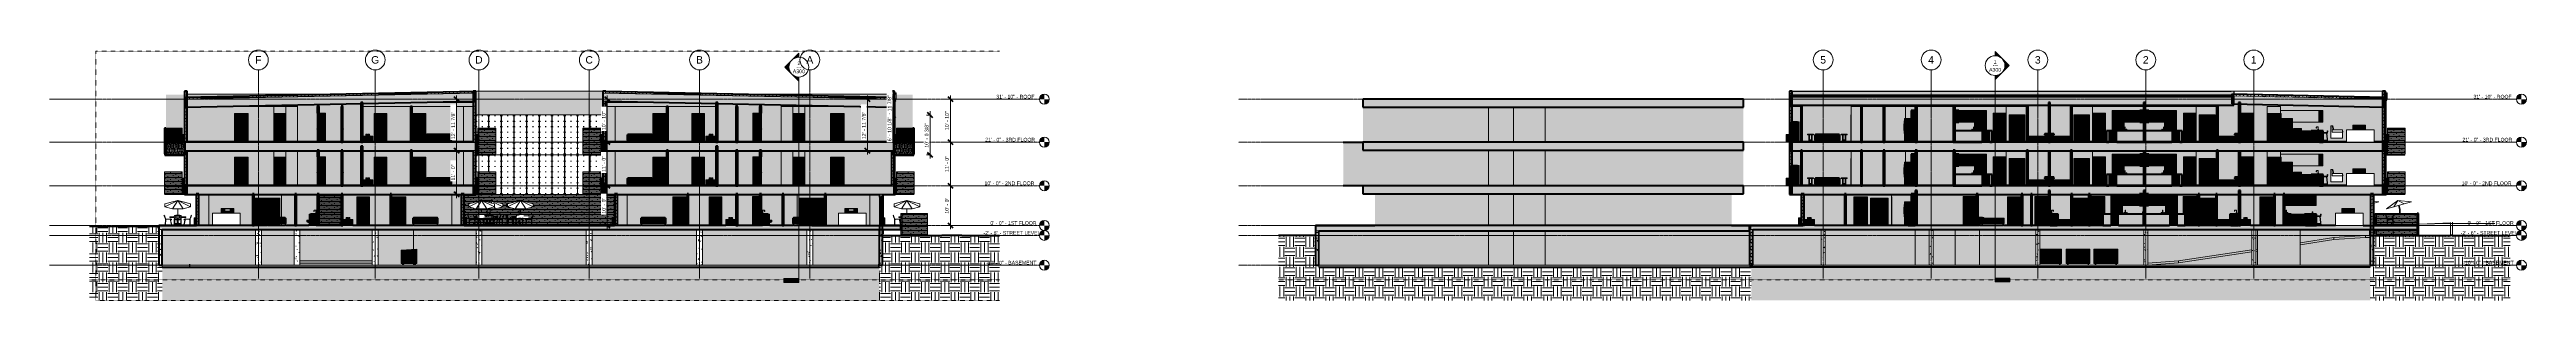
# Model space of a CAD drawing. Header units: inches. Extents: x 9566 to 17067, y -226 to 532.
import ezdxf

# ---------------------------------------------------------------- set-up
doc = ezdxf.new("R2010")
doc.units = ezdxf.units.IN
doc.header["$MEASUREMENT"] = 0
for name, pattern in [('Aligning Line 1_8_', [0.25, 0.125, -0.125]), ('Dash 1_16_', [0.125, 0.0625, -0.0625]), ('Grid Line 1_2_', [0.875, 0.5, -0.125, 0.125, -0.125])]:
    doc.linetypes.add(name, pattern=pattern)
for name, color, linetype, lineweight in [('0-1', 7, 'Continuous', 5), ('0-2', 7, 'Continuous', 9), ('0-3', 130, 'Continuous', 5), ('A-ANNO-DIMS', 211, 'Continuous', 9), ('A-ANNO-DIMS-120', 211, 'Continuous', 9), ('A-AREA-1', 213, 'Continuous', 90), ('A-AREA-PATT-1', 41, 'Continuous', 9), ('A-AREA-PATT-3', 254, 'Continuous', 9), ('A-AREA-PATT-6', 50, 'Continuous', 9), ('A-DETL-GENF', 92, 'Continuous', 9), ('A-DETL-GENF-1', 92, 'Continuous', 13), ('A-DETL-GENF-2', 7, 'Continuous', 9), ('A-DOOR', 31, 'Continuous', 13), ('A-DOOR-1', 55, 'Continuous', 13), ('A-DOOR-10', 23, 'Continuous', 9), ('A-DOOR-2', 7, 'Dash 1_16_', 9), ('A-DOOR-3', 8, 'Continuous', 9), ('A-DOOR-4', 90, 'Continuous', 20), ('A-DOOR-5', 45, 'Continuous', 13), ('A-DOOR-6', 7, 'Continuous', 9), ('A-DOOR-7', 31, 'Dash 1_16_', 9), ('A-DOOR-8', 31, 'Continuous', 9), ('A-DOOR-9', 31, 'Continuous', 20), ('A-DOOR-FRAM', 31, 'Continuous', 9), ('A-DOOR-FRAM-1', 55, 'Continuous', 13), ('A-DOOR-FRAM-2', 7, 'Continuous', 9), ('A-DOOR-FRAM-3', 8, 'Continuous', 9), ('A-DOOR-FRAM-4', 90, 'Continuous', 20), ('A-DOOR-FRAM-5', 45, 'Continuous', 13), ('A-DOOR-FRAM-6', 31, 'Continuous', 13), ('A-DOOR-FRAM-7', 31, 'Continuous', 20), ('A-DOOR-FRAM-8', 23, 'Continuous', 9), ('A-FLOR', 192, 'Continuous', 13), ('A-FLOR-1', 192, 'Continuous', 5), ('A-FLOR-2', 192, 'Continuous', 50), ('A-FLOR-3', 10, 'Continuous', 13), ('A-FLOR-4', 53, 'Continuous', 50), ('A-FLOR-5', 133, 'Continuous', 13), ('A-FLOR-LEVL', 51, 'Continuous', 9), ('A-FLOR-LEVL-1', 51, 'Grid Line 1_2_', 9), ('A-FLOR-MCUT', 51, 'Continuous', 13), ('A-FLOR-PATT-1', 8, 'Continuous', 9), ('A-FLOR-PATT-2', 253, 'Continuous', 9), ('A-GENM', 5, 'Continuous', 9), ('A-GENM-1', 5, 'Continuous', 50), ('A-ROOF', 132, 'Continuous', 13), ('A-ROOF-1', 132, 'Continuous', 5), ('A-ROOF-2', 132, 'Continuous', 50), ('A-ROOF-PATT-1', 132, 'Continuous', 9), ('A-WALL', 113, 'Continuous', 13), ('A-WALL-1', 250, 'Continuous', 50), ('A-WALL-2', 10, 'Continuous', 13), ('A-WALL-3', 113, 'Continuous', 5), ('A-WALL-4', 113, 'Continuous', 50), ('A-WALL-5', 133, 'Continuous', 13), ('A-WALL-PATT-1', 111, 'Continuous', 9), ('A-WALL-PATT-2', 254, 'Continuous', 9), ('A-WALL-PATT-3', 8, 'Continuous', 9), ('C-BLDG-PADS-1', 8, 'Continuous', 9), ('C-BLDG-PADS-2', 10, 'Continuous', 13), ('C-TOPO', 7, 'Continuous', 9), ('C-TOPO-1', 250, 'Continuous', 50), ('G-ANNO-SYMB', 111, 'Aligning Line 1_8_', 9), ('G-ANNO-SYMB-1', 111, 'Continuous', 9), ('G-IMPT', 8, 'Continuous', 9), ('I-FURN', 30, 'Continuous', 9), ('I-FURN-1', 50, 'Continuous', 9), ('I-FURN-2', 7, 'Continuous', 9), ('I-FURN-3', 27, 'Continuous', 9), ('I-FURN-4', 253, 'Continuous', 9), ('I-FURN-5', 9, 'Continuous', 9), ('I-FURN-6', 8, 'Continuous', 9), ('I-FURN-7', 31, 'Continuous', 9), ('I-WALL', 2, 'Continuous', 13), ('I-WALL-1', 2, 'Continuous', 5), ('I-WALL-2', 2, 'Continuous', 50), ('L-SITE', 91, 'Continuous', 9), ('M-EQPM-1', 8, 'Continuous', 9), ('M-EQPM-2', 7, 'Continuous', 9), ('P-SANR-FIXT-1', 8, 'Continuous', 9), ('P-SANR-FIXT-2', 7, 'Continuous', 9), ('P-SANR-FIXT-3', 9, 'Continuous', 9), ('P-SANR-FIXT-4', 50, 'Continuous', 9), ('P-SANR-FIXT-5', 37, 'Continuous', 9), ('Q-CASE-1', 9, 'Continuous', 9), ('Q-CASE-2', 7, 'Continuous', 9), ('Q-CASE-3', 250, 'Continuous', 50), ('Q-SPCQ', 91, 'Continuous', 9), ('Q-SPCQ-1', 8, 'Continuous', 9), ('Q-SPCQ-2', 7, 'Continuous', 9), ('Q-SPCQ-3', 50, 'Continuous', 9), ('S-COLS', 52, 'Continuous', 9), ('S-FNDN-1', 32, 'Continuous', 50), ('S-FNDN-2', 53, 'Continuous', 50), ('S-GRID-1', 1, 'Grid Line 1_2_', 9), ('S-GRID-IDEN', 1, 'Continuous', 9)]:
    doc.layers.add(name, color=color, linetype=linetype, lineweight=lineweight)
for name, color, linetype, lineweight, transparency in [('A-AREA-PATT-2', 7, 'Continuous', 9, 0.9), ('A-AREA-PATT-4', 41, 'Continuous', 9, 0.9), ('A-AREA-PATT-5', 254, 'Continuous', 9, 0.9), ('A-AREA-PATT-7', 50, 'Continuous', 9, 0.9)]:
    doc.layers.add(name, color=color, linetype=linetype, lineweight=lineweight, transparency=transparency)
doc.styles.add('Arial', font='arial.ttf', dxfattribs={"height": 11.25})
doc.styles.add('Arial_1', font='arial.ttf', dxfattribs={"height": 22.5})
doc.styles.add('Century Gothic', font='ufonts.com_century-gothic.ttf', dxfattribs={"height": 11.25})
doc.dimstyles.new('OD__1_8__Tol__', dxfattribs={"dimscale": 12, "dimtxt": 11.746893, "dimasz": 1.25, "dimexe": 0.9375, "dimexo": 0.625, "dimgap": 0.15625, "dimtad": 1, "dimdec": 3, "dimrnd": 0.125, "dimzin": 3, "dimdsep": 46, "dimlunit": 4, "dimtxsty": 'Century Gothic', "dimblk1": 'OBLIQUE', "dimblk2": 'OBLIQUE', "dimsah": 1, "dimcen": 0.09, "dimdle": 0.9375, "dimazin": 0, "dimtfac": 1, "dimtdec": 4, "dimtix": 1, "dimtmove": 0, "dimatfit": 3, "dimfxl": 1, "dimtvp": 1, "dimtfill": 1, "dimfrac": 2, "dimtolj": 1, "dimtzin": 0, "dimarcsym": 2})
pattern_1 = [(0, (11002.727, 72), (30, 30), [30, -30]), (0, (11002.727, 83.25), (30, 30), [30, -30]), (0, (11002.727, 94.5), (30, 30), [30, -30]), (90, (11006.477, 98.25), (-30, 30), [30, -30]), (90, (11017.727, 98.25), (-30, 30), [30, -30]), (90, (11028.977, 98.25), (-30, 30), [30, -30])]
pattern_2 = [(50, (11002.727, 72), (34.4287, -3.012), [3.6, -39.6]), (355, (11002.727, 72), (-6.6596, 36.1048), [2.88, -31.68]), (100.451, (11005.596, 71.75), (27.7688, 33.0931), [3.06, -33.655]), (46.184, (11002.727, 81.6), (51.2275, -7.9453), [5.4, -59.4]), (96.636, (11006.996, 80.94), (44.8632, 46.7577), [4.589, -50.482]), (351.184, (11002.727, 81.6), (44.8642, 46.7574), [4.32, -47.52]), (21, (11007.527, 79.2), (28.65176, -19.3257), [3.6, -39.6]), (326, (11007.527, 79.2), (11.6793, 34.8066), [2.88, -31.68]), (71.451, (11009.915, 77.59), (40.331, 15.4813), [3.06, -33.655]), (37.5, (11002.727, 72), (0.58311, 15.97898), [1.584, -29.712, 1.584, -30.576, -31.8]), (37.5, (11002.727, 72), (0.58311, 15.97898), [-63.456, 1.584, -30.216]), (7.5, (11002.727, 72), (12.6269, 18.9321), [1.584, -16.752, 1.584, -28.992, -12.12]), (7.5, (11002.727, 72), (12.6269, 18.9321), [-48.912, 1.584, -10.536]), (327.5, (10992.023, 72), (25.62299, -1.0828), [1.584, -10.416, 1.584, -35.856, -49.68]), (327.5, (10992.023, 72), (25.62299, -1.0828), [-49.44, 1.584, -48.096]), (317.5, (10987.223, 72), (27.99243, 4.80496), [1.584, -14.016, 1.584, -23.28, -35.28]), (317.5, (10987.223, 72), (27.99243, 4.80496), [-40.464, 1.584, -33.696])]
pattern_3 = [(0, (11002.727, 72), (38.4, 9.6), [1.584, -27.216, 1.584, -27.216, -153.6]), (0, (11002.727, 72), (38.4, 9.6), [-57.6, 1.584, -56.016, 1.584, -27.216, -67.2]), (0, (11002.727, 72), (38.4, 9.6), [-144, 1.584, -17.616, 1.584, -46.416]), (120, (11017.127, 76.8), (-27.51384, 28.455376), [1.584, -27.216, 1.584, -27.216, -153.6]), (120, (11017.127, 76.8), (-27.51384, 28.455376), [-57.6, 1.584, -56.016, 1.584, -27.216, -67.2]), (120, (11017.127, 76.8), (-27.51384, 28.455376), [-144, 1.584, -17.616, 1.584, -46.416]), (240, (11021.927, 96), (-10.88616, -38.055376), [1.584, -27.216, 1.584, -27.216, -153.6]), (240, (11021.927, 96), (-10.88616, -38.055376), [-57.6, 1.584, -56.016, 1.584, -27.216, -67.2]), (240, (11021.927, 96), (-10.88616, -38.055376), [-144, 1.584, -17.616, 1.584, -46.416])]
pattern_4 = [(161.57, (11003.327, 72.6), (-4.8003375, -0.0004146), [0, -34.152, 3.792, 0]), (18.43, (11002.127, 72.6), (-4.8003375, 0.0004146), [0, -34.152, 3.792, 0]), (108.43, (11003.327, 72.6), (2.3991322, -12.001051), [11.382, -26.562]), (71.57, (11002.127, 72.6), (2.3991322, 12.001051), [11.382, -26.562])]
pattern_5 = [(0, (11002.727, 72), (0, 5.998), []), (315, (11002.727, 72), (5.99768, 0), [8.482, -8.482]), (45, (11002.727, 72), (5.99768, 0), [8.482, -8.482])]
pattern_6 = [(216.87, (11010.724, 91.992), (59.975529, 39.984307), [9.996, -89.964]), (206.565, (11022.719, 85.994), (-19.99181, -19.99222), [22.352, -22.352]), (198.435, (11022.719, 75.998), (-39.98382, -19.991955), [12.644, -50.576])]
pattern_7 = [(0, (11002.727, 72), (0, 11.25), []), (90, (11002.727, 72), (-11.25, 7e-16), [])]
pattern_8 = [(45, (11002.727, 72), (-7.95495, 7.95495), [])]
pattern_9 = [(0, (3257.106, 59.024), (30, 30), [30, -30]), (0, (3257.106, 70.274), (30, 30), [30, -30]), (0, (3257.106, 81.524), (30, 30), [30, -30]), (90, (3260.856, 85.274), (-30, 30), [30, -30]), (90, (3272.106, 85.274), (-30, 30), [30, -30]), (90, (3283.356, 85.274), (-30, 30), [30, -30])]
pattern_10 = [(50, (3257.106, 59.024), (34.4287, -3.01202), [3.6, -39.6]), (355, (3257.106, 59.024), (-6.6596, 36.1048), [2.88, -31.68]), (100.451, (3259.975, 58.773), (27.76876, 33.0931), [3.06, -33.655]), (46.184, (3257.106, 68.624), (51.2275, -7.94535), [5.4, -59.4]), (96.636, (3261.375, 67.96), (44.8632, 46.7577), [4.589, -50.482]), (351.184, (3257.106, 68.624), (44.8642, 46.7574), [4.32, -47.52]), (21, (3261.906, 66.224), (28.65176, -19.32573), [3.6, -39.6]), (326, (3261.906, 66.224), (11.67934, 34.8066), [2.88, -31.68]), (71.451, (3264.294, 64.614), (40.33096, 15.4813), [3.06, -33.655]), (37.5, (3257.106, 59.024), (0.58311, 15.97898), [1.584, -29.712, 1.584, -30.576, -31.8]), (37.5, (3257.106, 59.024), (0.58311, 15.97898), [-63.456, 1.584, -30.216]), (7.5, (3257.106, 59.024), (12.62689, 18.93211), [1.584, -16.752, 1.584, -28.992, -12.12]), (7.5, (3257.106, 59.024), (12.62689, 18.93211), [-48.912, 1.584, -10.536]), (327.5, (3246.402, 59.024), (25.62299, -1.0828), [1.584, -10.416, 1.584, -35.856, -49.68]), (327.5, (3246.402, 59.024), (25.62299, -1.0828), [-49.44, 1.584, -48.096]), (317.5, (3241.602, 59.024), (27.99243, 4.80496), [1.584, -14.016, 1.584, -23.28, -35.28]), (317.5, (3241.602, 59.024), (27.99243, 4.80496), [-40.464, 1.584, -33.696])]
pattern_11 = [(216.87, (3265.103, 79.016), (59.975529, 39.984307), [9.996, -89.964]), (206.565, (3277.098, 73.019), (-19.99181, -19.99222), [22.352, -22.352]), (198.435, (3277.098, 63.023), (-39.98382, -19.991955), [12.644, -50.576])]
pattern_12 = [(50, (16029.952, 59.024), (34.4287, -3.012), [3.6, -39.6]), (355, (16029.952, 59.024), (-6.6596, 36.1048), [2.88, -31.68]), (100.451, (16032.82, 58.773), (27.7688, 33.0931), [3.06, -33.655]), (46.184, (16029.95, 68.624), (51.2275, -7.9453), [5.4, -59.4]), (96.636, (16034.22, 67.96), (44.8632, 46.7577), [4.589, -50.482]), (351.184, (16029.95, 68.624), (44.8642, 46.7574), [4.32, -47.52]), (21, (16034.752, 66.224), (28.65176, -19.32573), [3.6, -39.6]), (326, (16034.752, 66.224), (11.6793, 34.8066), [2.88, -31.68]), (71.451, (16037.14, 64.614), (40.331, 15.4813), [3.06, -33.655]), (37.5, (16029.952, 59.024), (0.58311, 15.97898), [1.584, -29.712, 1.584, -30.576, -31.8]), (37.5, (16029.952, 59.024), (0.58311, 15.97898), [-63.456, 1.584, -30.216]), (7.5, (16029.952, 59.024), (12.6269, 18.9321), [1.584, -16.752, 1.584, -28.992, -12.12]), (7.5, (16029.952, 59.024), (12.6269, 18.9321), [-48.912, 1.584, -10.536]), (327.5, (16019.248, 59.024), (25.62299, -1.0828), [1.584, -10.416, 1.584, -35.856, -49.68]), (327.5, (16019.248, 59.024), (25.62299, -1.0828), [-49.44, 1.584, -48.096]), (317.5, (16014.448, 59.024), (27.99243, 4.80496), [1.584, -14.016, 1.584, -23.28, -35.28]), (317.5, (16014.448, 59.024), (27.99243, 4.80496), [-40.464, 1.584, -33.696])]
pattern_13 = [(0, (16029.952, 59.024), (38.4, 9.6), [1.584, -27.216, 1.584, -27.216, -153.6]), (0, (16029.952, 59.024), (38.4, 9.6), [-57.6, 1.584, -56.016, 1.584, -27.216, -67.2]), (0, (16029.952, 59.024), (38.4, 9.6), [-144, 1.584, -17.616, 1.584, -46.416]), (120, (16044.352, 63.824), (-27.513844, 28.455376), [1.584, -27.216, 1.584, -27.216, -153.6]), (120, (16044.352, 63.824), (-27.513844, 28.455376), [-57.6, 1.584, -56.016, 1.584, -27.216, -67.2]), (120, (16044.352, 63.824), (-27.513844, 28.455376), [-144, 1.584, -17.616, 1.584, -46.416]), (240, (16049.152, 83.024), (-10.886156, -38.055376), [1.584, -27.216, 1.584, -27.216, -153.6]), (240, (16049.152, 83.024), (-10.886156, -38.055376), [-57.6, 1.584, -56.016, 1.584, -27.216, -67.2]), (240, (16049.152, 83.024), (-10.886156, -38.055376), [-144, 1.584, -17.616, 1.584, -46.416])]
pattern_14 = [(161.57, (16030.552, 59.624), (-4.8003375, -0.0004146), [0, -34.152, 3.792, 0]), (18.43, (16029.352, 59.624), (-4.8003375, 0.0004146), [0, -34.152, 3.792, 0]), (108.43, (16030.552, 59.624), (2.3991322, -12.001051), [11.382, -26.562]), (71.57, (16029.352, 59.624), (2.3991322, 12.001051), [11.382, -26.562])]
pattern_15 = [(0, (3257.106, 59.024), (38.4, 9.6), [1.584, -27.216, 1.584, -27.216, -153.6]), (0, (3257.106, 59.024), (38.4, 9.6), [-57.6, 1.584, -56.016, 1.584, -27.216, -67.2]), (0, (3257.106, 59.024), (38.4, 9.6), [-144, 1.584, -17.616, 1.584, -46.416]), (120, (3271.506, 63.824), (-27.51384, 28.455376), [1.584, -27.216, 1.584, -27.216, -153.6]), (120, (3271.506, 63.824), (-27.51384, 28.455376), [-57.6, 1.584, -56.016, 1.584, -27.216, -67.2]), (120, (3271.506, 63.824), (-27.51384, 28.455376), [-144, 1.584, -17.616, 1.584, -46.416]), (240, (3276.306, 83.024), (-10.88616, -38.055376), [1.584, -27.216, 1.584, -27.216, -153.6]), (240, (3276.306, 83.024), (-10.88616, -38.055376), [-57.6, 1.584, -56.016, 1.584, -27.216, -67.2]), (240, (3276.306, 83.024), (-10.88616, -38.055376), [-144, 1.584, -17.616, 1.584, -46.416])]
pattern_16 = [(0, (16029.952, 59.024), (0, 5.998), []), (315, (16029.952, 59.024), (5.99768, 0), [8.482, -8.482]), (45, (16029.952, 59.024), (5.99768, 0), [8.482, -8.482])]
pattern_17 = [(216.87, (16037.949, 79.016), (59.975529, 39.984307), [9.996, -89.964]), (206.565, (16049.944, 73.019), (-19.99181, -19.99222), [22.352, -22.352]), (198.435, (16049.944, 63.023), (-39.98382, -19.991955), [12.644, -50.576])]
pattern_18 = [(0, (16029.952, 59.024), (0, 11.25), []), (90, (16029.952, 59.024), (-11.25, 7e-16), [])]
pattern_19 = [(0, (16737.695, 0.8), (0, 4), []), (90, (16737.695, 0.8), (-8, 8), [4, -28]), (90, (16753.695, 4.8), (-8, 8), [4, -28])]

msp = doc.modelspace()

# ---------------------------------------------------------------- texts
at = {"layer": 'A-FLOR-LEVL', "char_height": 11.25, "attachment_point": 1, "style": 'Century Gothic'}
for s, insert, width in [('31\' - 10" - ROOF', (12433.0869, 395.1885), 140.895), ('31\' - 10" - ROOF', (16906.322, 395.1885), 140.895), ('21\' - 0" - 3RD FLOOR', (12399.6381, 265.1885), 181.42125), ('21\' - 0" - 3RD FLOOR', (16872.8731, 265.1885), 181.42125), ('10\' - 0" - 2ND FLOOR', (12397.4649, 133.1885), 184.0725), ('10\' - 0" - 2ND FLOOR', (16870.6999, 133.1885), 184.0725), ('0\' - 0" - 1ST FLOOR', (12415.2759, 13.1885), 162.48375), ('0\' - 0" - 1ST FLOOR', (16888.5109, 13.1885), 162.48375), ('-2\' - 6" - STREET LEVEL', (12394.3467, -16.8115), 187.86), ('-2\' - 6" - STREET LEVEL', (16867.5818, -16.8115), 187.86), ('-10\' - 0" - BASEMENT', (12402.142, -106.8115), 178.39125), ('-10\' - 0" - BASEMENT', (16875.3771, -106.8115), 178.39125)]:
    msp.add_mtext(s, dxfattribs=dict(at, insert=insert, width=width))
at = {"layer": 'G-ANNO-SYMB-1', "char_height": 11.25, "attachment_point": 1}
for s, insert, width, style in [('A300', (11816.9862, 471.7754), 44.6925, 'Arial'), ('---', (11827.7272, 485.6873), 19.31625, 'Century Gothic'), ('2', (11831.0414, 496.3207), 10.605, 'Arial'), ('A300', (15439.4782, 476.3493), 44.6925, 'Arial'), ('---', (15450.2192, 490.2612), 19.31625, 'Century Gothic'), ('1', (15453.5333, 500.8946), 10.605, 'Arial')]:
    msp.add_mtext(s, dxfattribs=dict(at, insert=insert, width=width, style=style))
at = {"layer": 'S-GRID-IDEN', "char_height": 22.5, "attachment_point": 1, "style": 'Arial_1'}
for s, insert, width in [('F', (10188.7332, 512.1099), 23.4825), ('G', (10540.0876, 512.1099), 29.92125), ('D', (10855.0088, 512.1099), 27.64875), ('C', (11189.0088, 512.1099), 27.64875), ('B', (11523.9537, 512.1099), 25.37625), ('A', (11857.9537, 512.1099), 25.37625), ('5', (14928.1585, 512.1099), 21.21), ('4', (15255.1585, 512.1099), 21.21), ('3', (15578.1585, 512.1099), 21.21), ('2', (15905.1585, 512.1099), 21.21), ('1', (16232.1585, 512.1099), 21.21)]:
    msp.add_mtext(s, dxfattribs=dict(at, insert=insert, width=width))

# ---------------------------------------------------------------- blocks, each defined once
blk = doc.blocks.new('1750 Ox - Topography_rvt-1-BUILDING SECTION - EAST_WEST - LOOKING NORTH')
at = {"layer": 'C-BLDG-PADS-1'}
h = blk.add_hatch(dxfattribs=at)
h.set_pattern_fill('FP_2', color=256, style=0, pattern_type=2)
h.set_pattern_definition(pattern_2)
h.paths.add_polyline_path([(9907.4, -126), (12078.6, -126), (12078.6, -120), (9907.4, -120)], flags=0)
at = {"layer": 'C-TOPO'}
h = blk.add_hatch(dxfattribs=at)
h.set_pattern_fill('FP_1', color=256, style=0, pattern_type=2)
h.set_pattern_definition(pattern_1)
h.paths.add_polyline_path([(9687, -226.4), (9807.7, -226.4), (9807.7, -3), (9687, -3), (9687, -221.3)], flags=0)
h = blk.add_hatch(dxfattribs=at)
h.set_pattern_fill('FP_1', color=256, style=0, pattern_type=2)
h.set_pattern_definition(pattern_1)
h.paths.add_polyline_path([(9865.9, -226.4), (9867.7, -226.4), (9867.7, -3.1), (9862.1, -3), (9807.7, -3), (9807.7, -226.4), (9864.2, -226.4)], flags=0)
h = blk.add_hatch(dxfattribs=at)
h.set_pattern_fill('FP_1', color=256, style=0, pattern_type=2)
h.set_pattern_definition(pattern_1)
h.paths.add_polyline_path([(9907.4, -226.4), (9907.4, -120), (9897.4, -120), (9897.4, -3.7), (9867.7, -3.1), (9867.7, -226.4), (9884.8, -226.4)], flags=0)
h = blk.add_hatch(dxfattribs=at)
h.set_pattern_fill('FP_1', color=256, style=0, pattern_type=2)
h.set_pattern_definition(pattern_1)
h.paths.add_polyline_path([(12145.1, -226.4), (12268.6, -226.4), (12268.6, -30), (12088.6, -30), (12088.6, -120), (12078.6, -120), (12078.6, -226.4), (12136.2, -226.4)], flags=0)
h = blk.add_hatch(dxfattribs=at)
h.set_pattern_fill('FP_1', color=256, style=0, pattern_type=2)
h.set_pattern_definition(pattern_1)
h.paths.add_polyline_path([(12278.4, -226.4), (12328.6, -226.4), (12328.6, -30), (12268.6, -30), (12268.6, -226.4)], flags=0)
h = blk.add_hatch(dxfattribs=at)
h.set_pattern_fill('FP_1', color=256, style=0, pattern_type=2)
h.set_pattern_definition(pattern_1)
h.paths.add_polyline_path([(12332.9, -226.4), (12334.6, -226.4), (12334.6, -30), (12328.6, -30), (12328.6, -226.4), (12330.3, -226.4)], flags=0)
h = blk.add_hatch(dxfattribs=at)
h.set_pattern_fill('FP_1', color=256, style=0, pattern_type=2)
h.set_pattern_definition(pattern_1)
h.paths.add_polyline_path([(12442.7, -226.4), (12442.7, -30), (12334.6, -30), (12334.6, -226.4), (12357.5, -226.4)], flags=0)
h = blk.add_hatch(dxfattribs=at)
h.set_pattern_fill('FP_1', color=256, style=0, pattern_type=2)
h.set_pattern_definition(pattern_1)
h.paths.add_polyline_path([(9907.4, -226.4), (12078.6, -226.4), (12078.6, -126), (9907.4, -126)], flags=0)
at = {"layer": 'C-BLDG-PADS-2'}
for p, q in [((12078.6, -120), (9907.4, -120)), ((9907.4, -120), (9907.4, -126)), ((9907.4, -126), (12078.6, -126)), ((12078.6, -126), (12078.6, -120))]:
    blk.add_line(p, q, dxfattribs=at)
at = {"layer": 'C-TOPO'}
for p, q in [((9687, -3), (9807.7, -3)), ((9805.2, -3), (9805.2, -3)), ((9862.1, -3), (9807.7, -3)), ((9840.1, -2.9), (9838, -1.6)), ((9838, -1.6), (9840.1, -2.9)), ((9840.2, -3), (9840.1, -2.9)), ((9842.8, -3), (9840.1, -2.9)), ((9840.1, -2.9), (9841.1, -3)), ((9840.1, -2.9), (9840.2, -3)), ((9864.7, -3), (9862.1, -3)), ((9864.5, -3), (9862.1, -3)), ((9864.5, -3), (9862.1, -3)), ((9864.5, -3), (9867.7, -3.1)), ((9864.7, -3), (9867.7, -3.1)), ((9871.2, -3.1), (9867.7, -3.1)), ((9867.7, -3.1), (9871.2, -3.1)), ((9897.4, -3.7), (9871.2, -3.1)), ((12123.3, -30), (12088.6, -30)), ((12145.1, -30), (12123.3, -30)), ((12145.1, -30), (12193.1, -30)), ((12193.1, -30), (12254.9, -30)), ((12254.9, -30), (12268.6, -30)), ((12285.1, -30), (12268.6, -30)), ((12328.6, -30), (12285.1, -30)), ((12332.9, -30), (12328.6, -30)), ((12334.6, -30), (12332.9, -30)), ((12357.5, -30), (12334.6, -30)), ((12357.5, -30), (12442.7, -30)), ((11222, -126), (9907.4, -126)), ((12078.6, -126), (11222, -126))]:
    blk.add_line(p, q, dxfattribs=at)
at = {"layer": 'C-TOPO-1'}
for p, q in [((9807.7, -3), (9687, -3)), ((9862.1, -3), (9807.7, -3)), ((9864.7, -3), (9862.1, -3)), ((9867.7, -3.1), (9864.7, -3)), ((9871.2, -3.1), (9867.7, -3.1)), ((9897.4, -3.7), (9871.2, -3.1)), ((12088.6, -30), (12123.3, -30)), ((12123.3, -30), (12145.1, -30)), ((12145.1, -30), (12193.1, -30)), ((12193.1, -30), (12254.9, -30)), ((12254.9, -30), (12268.6, -30)), ((12285.1, -30), (12268.6, -30)), ((12328.6, -30), (12285.1, -30)), ((12328.6, -30), (12332.9, -30)), ((12332.9, -30), (12334.6, -30)), ((12334.6, -30), (12357.5, -30)), ((12357.5, -30), (12442.7, -30)), ((9907.4, -126), (11222, -126)), ((11222, -126), (12078.6, -126))]:
    blk.add_line(p, q, dxfattribs=at)
blk = doc.blocks.new('Single-Flush - 32_ x 84_-1372863-BUILDING SECTION - EAST_WEST - LOOKING NORTH')
at = {"layer": 'A-DOOR-1'}
blk.add_hatch(color=256, dxfattribs=at).paths.add_polyline_path([(11598.6, 0), (11598.6, 84), (11566.6, 84), (11566.6, 0), (11581.5, 0)], flags=0)
at = {"layer": 'A-DOOR-FRAM-1'}
blk.add_hatch(color=256, dxfattribs=at).paths.add_polyline_path([(11563.6, 0), (11566.6, 0), (11566.6, 84), (11598.6, 84), (11598.6, 0), (11601.6, 0), (11601.6, 87), (11563.6, 87), (11563.6, 56.1)], flags=0)
at = {"layer": 'A-DOOR-2'}
for p in [(11598.6, 84), (11598.6, 0)]:
    blk.add_line(p, (11566.6, 42), dxfattribs=at)
at = {"layer": 'A-DOOR-FRAM-2'}
for p, q in [((11563.6, 87), (11563.6, 0)), ((11601.6, 87), (11563.6, 87)), ((11566.6, 0), (11566.6, 84)), ((11566.6, 84), (11598.6, 84)), ((11598.6, 84), (11598.6, 0)), ((11601.6, 0), (11601.6, 87))]:
    blk.add_line(p, q, dxfattribs=at)
blk = doc.blocks.new('Bed-Standard - King 78_ x 80_-1379907-BUILDING SECTION - EAST_WEST - LOOKING NORTH')
at = {"layer": 'I-FURN-1'}
for points in [[(11356.3, 14), (11356.3, 22), (11355.3, 22), (11355.3, 14), (11356, 14)], [(11355.4, 6), (11356.3, 6), (11356.3, 14), (11355.3, 14), (11355.3, 6), (11355.3, 6)], [(11432.3, 14), (11432.3, 22), (11356.3, 22), (11356.3, 14), (11409.3, 14)], [(11409.3, 6), (11432.3, 6), (11432.3, 14), (11356.3, 14), (11356.3, 6), (11366.2, 6)], [(11357.3, 0), (11359.3, 0), (11359.2, 6), (11357.3, 6), (11357.3, 3.1)], [(11430.3, 24), (11430.3, 25), (11358.3, 25), (11358.3, 24), (11409.3, 24)], [(11358.3, 22), (11430.3, 22), (11430.3, 24), (11358.3, 24)], [(11430.5, 0), (11431.3, 0), (11431.2, 6), (11429.3, 6), (11429.3, 0), (11430.3, 0)], [(11432.5, 14), (11433.3, 14), (11433.3, 22), (11432.3, 22), (11432.3, 14)], [(11433.3, 6), (11433.3, 14), (11432.3, 14), (11432.3, 6), (11433.2, 6)]]:
    blk.add_hatch(color=256, dxfattribs=at).paths.add_polyline_path(points, flags=0)
at = {"layer": 'I-FURN-2'}
for p, q in [((11355.3, 22), (11355.3, 14)), ((11355.3, 22), (11356.3, 22)), ((11355.3, 14), (11355.3, 6)), ((11355.3, 14), (11356.3, 14)), ((11356.3, 14), (11355.3, 14)), ((11356.3, 6), (11355.3, 6)), ((11356.3, 22), (11432.3, 22)), ((11356.3, 14), (11432.3, 14)), ((11432.3, 14), (11356.3, 14)), ((11432.3, 6), (11356.3, 6)), ((11357.3, 6), (11357.3, 0)), ((11430.3, 25), (11358.3, 25)), ((11358.3, 24), (11358.3, 25)), ((11358.3, 22), (11358.3, 24)), ((11359.3, 0), (11359.3, 6)), ((11429.3, 6), (11429.3, 0)), ((11430.3, 25), (11430.3, 24)), ((11430.3, 24), (11430.3, 22)), ((11431.3, 0), (11431.3, 6)), ((11432.3, 22), (11433.3, 22)), ((11432.3, 14), (11433.3, 14)), ((11433.3, 14), (11432.3, 14)), ((11433.3, 6), (11432.3, 6)), ((11433.3, 14), (11433.3, 22)), ((11433.3, 6), (11433.3, 14)), ((11359.3, 0), (11357.3, 0)), ((11431.3, 0), (11429.3, 0))]:
    blk.add_line(p, q, dxfattribs=at)
blk = doc.blocks.new('Single-Flush - 36_ x 84_-1372824-BUILDING SECTION - EAST_WEST - LOOKING NORTH')
at = {"layer": 'A-DOOR-1'}
blk.add_hatch(color=256, dxfattribs=at).paths.add_polyline_path([(11492.7, 0), (11492.7, 84), (11456.7, 84), (11456.7, 0)], flags=0)
at = {"layer": 'A-DOOR-FRAM-1'}
blk.add_hatch(color=256, dxfattribs=at).paths.add_polyline_path([(11456.7, 0), (11456.7, 84), (11492.7, 84), (11492.7, 0), (11495.7, 0), (11495.7, 87), (11453.7, 87), (11453.7, 0)], flags=0)
at = {"layer": 'A-DOOR-2'}
for p in [(11456.7, 84), (11456.7, 0)]:
    blk.add_line(p, (11492.7, 42), dxfattribs=at)
at = {"layer": 'A-DOOR-FRAM-2'}
for p, q in [((11453.7, 87), (11453.7, 0)), ((11495.7, 87), (11453.7, 87)), ((11456.7, 0), (11456.7, 84)), ((11456.7, 84), (11492.7, 84)), ((11492.7, 84), (11492.7, 0))]:
    blk.add_line(p, q, dxfattribs=at)
blk = doc.blocks.new('Single-Flush - 34_ x 84_-1372834-BUILDING SECTION - EAST_WEST - LOOKING NORTH')
at = {"layer": 'A-DOOR-3'}
blk.add_hatch(color=256, dxfattribs=at).paths.add_polyline_path([(11499.5, 0), (11501.5, 0), (11501.5, 84), (11499.5, 84), (11499.5, 25.6)], flags=0)
at = {"layer": 'A-DOOR-FRAM-3'}
for points in [[(11496.7, 84), (11496.7, 87), (11495.7, 87), (11495.7, 84)], [(11496.7, 0), (11496.7, 84), (11495.7, 84), (11495.7, 0)], [(11501.5, 84), (11502.5, 84), (11502.5, 87), (11501.5, 87)], [(11501.5, 0), (11502.5, 0), (11502.5, 84), (11501.5, 84), (11501.5, 56.1)]]:
    blk.add_hatch(color=256, dxfattribs=at).paths.add_polyline_path(points, flags=0)
at = {"layer": 'A-DOOR-4'}
for p, q in [((11499.5, 84), (11499.5, 0)), ((11501.5, 84), (11499.5, 84)), ((11501.5, 0), (11501.5, 84)), ((11499.5, 0), (11501.5, 0))]:
    blk.add_line(p, q, dxfattribs=at)
at = {"layer": 'A-DOOR-FRAM-2'}
for p, q in [((11495.7, 0), (11495.7, 84)), ((11496.7, 84), (11496.7, 0)), ((11502.5, 84), (11502.5, 0))]:
    blk.add_line(p, q, dxfattribs=at)
at = {"layer": 'A-DOOR-FRAM-4'}
for p, q in [((11495.7, 87), (11495.7, 84)), ((11496.7, 87), (11495.7, 87)), ((11495.7, 84), (11496.7, 84)), ((11496.7, 84), (11496.7, 87)), ((11502.5, 87), (11501.5, 87)), ((11501.5, 87), (11501.5, 84)), ((11501.5, 84), (11502.5, 84)), ((11502.5, 84), (11502.5, 87))]:
    blk.add_line(p, q, dxfattribs=at)
blk = doc.blocks.new('Bath Tub - Maestro - 60_x30_-1372872-BUILDING SECTION - EAST_WEST - LOOKING NORTH')
at = {"layer": 'P-SANR-FIXT-1'}
for points in [[(11644, 0), (11644, 18), (11614, 18), (11614, 0), (11635.3, 0)], [(11634.3, 18), (11635, 18), (11635, 20), (11623, 20), (11623, 18), (11630, 18)], [(11623.5, 20), (11625, 20), (11625, 24), (11623.5, 24)], [(11626.4, 20), (11626.5, 20), (11626.4, 24), (11625, 24), (11625, 20), (11626.3, 20)], [(11630, 20), (11630, 24), (11628, 24), (11628, 20), (11630, 20)], [(11631.5, 20), (11633, 20), (11633, 24), (11631.5, 24), (11631.5, 20.8)], [(11634.5, 20), (11634.4, 24), (11633, 24), (11633, 20), (11634.4, 20)]]:
    blk.add_hatch(color=256, dxfattribs=at).paths.add_polyline_path(points, flags=0)
at = {"layer": 'P-SANR-FIXT-2'}
for p, q in [((11614, 18), (11644, 18)), ((11614, 18), (11614, 0)), ((11623, 20), (11635, 20)), ((11623, 20), (11623, 18)), ((11635, 18), (11623, 18)), ((11623.5, 24), (11623.5, 20)), ((11623.5, 24), (11625, 24)), ((11625, 24), (11626.5, 24)), ((11626.5, 20), (11626.5, 24)), ((11628, 20), (11628, 24)), ((11630, 24), (11628, 24)), ((11630, 24), (11630, 20)), ((11631.5, 24), (11631.5, 20)), ((11631.5, 24), (11633, 24)), ((11633, 24), (11634.5, 24)), ((11634.5, 20), (11634.5, 24)), ((11635, 20), (11635, 18)), ((11644, 18), (11644, 0)), ((11644, 0), (11614, 0))]:
    blk.add_line(p, q, dxfattribs=at)
blk = doc.blocks.new('FOLDING_SLIDING CLOSET - 72_ x 80_-1372885-BUILDING SECTION - EAST_WEST - LOOKING NORTH')
at = {"layer": 'A-DETL-GENF-1'}
blk.add_hatch(color=256, dxfattribs=at).paths.add_polyline_path([(11888.8, 57), (11888.8, 58.1), (11885.8, 57.5)], flags=0)
at = {"layer": 'A-DOOR-5'}
h = blk.add_hatch(color=256, dxfattribs=at)
h.paths.add_polyline_path([(11913, 0), (11913, 82.7), (11835.5, 82.7), (11835.5, 25), (11838, 25), (11838, 80.2), (11910.5, 80.2), (11910.5, 0)], flags=0)
h.paths.add_polyline_path([(11838, 0), (11838, 6), (11835.5, 6), (11835.5, 0), (11837.3, 0)], flags=0)
h = blk.add_hatch(color=256, dxfattribs=at)
h.paths.add_polyline_path([(11873.6, 0), (11875.3, 0), (11875.3, 6), (11873.6, 6), (11873.6, 3)], flags=0)
h.paths.add_polyline_path([(11838.3, 0), (11871.6, 0), (11871.6, 6), (11838.3, 6)], flags=0)
h.paths.add_polyline_path([(11875.3, 22), (11875.3, 80), (11838.3, 80), (11838.3, 25), (11843, 25), (11843, 32.2), (11870.5, 32.2), (11870.5, 25), (11872.6, 25), (11872.6, 22), (11875.1, 22)], flags=0)
h.paths.add_polyline_path([(11870.5, 39.7), (11843, 39.7), (11843, 75.3), (11870.5, 75.3), (11870.5, 39.8)], flags=0)
h = blk.add_hatch(color=256, dxfattribs=at)
h.paths.add_polyline_path([(11870.5, 25), (11870.5, 32.2), (11843, 32.2), (11843, 25), (11868.8, 25)], flags=0)
h.paths.add_polyline_path([(11870.5, 39.7), (11870.5, 75.3), (11843, 75.3), (11843, 39.7), (11870.2, 39.7)], flags=0)
h = blk.add_hatch(color=256, dxfattribs=at)
h.paths.add_polyline_path([(11875.3, 0), (11910.3, 0), (11910.3, 80), (11875.3, 80), (11875.3, 22), (11875.6, 22), (11875.6, 6), (11875.3, 6), (11875.3, 0.6)], flags=0)
h.paths.add_polyline_path([(11878, 9.1), (11878, 32.2), (11905.5, 32.2), (11905.5, 9.1), (11882.9, 9.1)], flags=0)
h.paths.add_polyline_path([(11882.9, 39.7), (11878, 39.7), (11878, 75.3), (11905.5, 75.3), (11905.5, 39.7)], flags=0)
h = blk.add_hatch(color=256, dxfattribs=at)
h.paths.add_polyline_path([(11905.5, 9.1), (11905.5, 32.2), (11878, 32.2), (11878, 9.1), (11901.9, 9.1)], flags=0)
h.paths.add_polyline_path([(11882.9, 39.7), (11905.5, 39.7), (11905.5, 75.3), (11878, 75.3), (11878, 39.7), (11879.1, 39.7)], flags=0)
h.paths.add_polyline_path([(11888.8, 57), (11885.8, 57.5), (11888.8, 58.1)], flags=0)
at = {"layer": 'A-DOOR-FRAM-5'}
h = blk.add_hatch(color=256, dxfattribs=at)
h.paths.add_polyline_path([(11910.3, 0), (11910.5, 0), (11910.5, 80.2), (11838, 80.2), (11838, 25), (11838.3, 25), (11838.3, 80), (11910.3, 80), (11910.3, 9)], flags=0)
h.paths.add_polyline_path([(11838, 0), (11838.3, 0), (11838.3, 6), (11838, 6)], flags=0)
at = {"layer": 'A-DETL-GENF-2'}
for p, q in [((11888.8, 58.1), (11885.8, 57.5)), ((11897.8, 57.5), (11885.8, 57.5)), ((11885.8, 57.5), (11888.8, 57)), ((11888.8, 57), (11888.8, 58.1))]:
    blk.add_line(p, q, dxfattribs=at)
at = {"layer": 'A-DOOR-6'}
for p, q in [((11913, 82.7), (11835.5, 82.7)), ((11835.5, 82.7), (11835.5, 25)), ((11838, 25), (11838, 80.2)), ((11838, 80.2), (11910.5, 80.2)), ((11838.3, 80), (11838.3, 25)), ((11875.3, 80), (11838.3, 80)), ((11843, 75.3), (11870.5, 75.3)), ((11843, 39.7), (11843, 75.3)), ((11870.5, 75.3), (11870.5, 39.7)), ((11875.3, 22), (11875.3, 80)), ((11878, 75.3), (11905.5, 75.3)), ((11878, 39.7), (11878, 75.3)), ((11905.5, 75.3), (11905.5, 39.7)), ((11910.5, 0), (11910.5, 80.2)), ((11835.5, 6), (11835.5, 0)), ((11838, 0), (11838, 6)), ((11838.3, 6), (11838.3, 0)), ((11870.5, 39.7), (11843, 39.7)), ((11843, 32.2), (11870.5, 32.2)), ((11843, 25), (11843, 32.2)), ((11870.5, 32.2), (11870.5, 25)), ((11875.3, 0), (11875.3, 6)), ((11905.5, 39.7), (11878, 39.7)), ((11878, 32.2), (11905.5, 32.2)), ((11878, 9.1), (11878, 32.2)), ((11905.5, 9.1), (11878, 9.1)), ((11905.5, 32.2), (11905.5, 9.1))]:
    blk.add_line(p, q, dxfattribs=at)
at = {"layer": 'A-DOOR-FRAM-2'}
for p, q in [((11838.3, 25), (11838.3, 80)), ((11838.3, 80), (11910.3, 80)), ((11910.3, 0), (11910.3, 80)), ((11838.3, 0), (11838.3, 6))]:
    blk.add_line(p, q, dxfattribs=at)
blk = doc.blocks.new('Bed-Standard - Queen 60_ x 79_-1242961-BUILDING SECTION - EAST_WEST - LOOKING NORTH')
at = {"layer": 'I-FURN-1'}
for points in [[(11815.9, 14), (11816.6, 14), (11816.6, 22), (11815.6, 22), (11815.6, 14), (11815.7, 14)], [(11815.6, 6), (11816.6, 6), (11816.6, 14), (11815.6, 14), (11815.6, 9)], [(11816.6, 14), (11874.6, 14), (11874.6, 22), (11816.6, 22)], [(11839.9, 6), (11874.6, 6), (11874.6, 14), (11816.6, 14), (11816.6, 6), (11837.3, 6)], [(11818.8, 0), (11819.6, 0), (11819.6, 6), (11817.6, 6), (11817.7, 0), (11818.6, 0)], [(11870.5, 24), (11872.6, 24), (11872.6, 25), (11818.6, 25), (11818.6, 24), (11868.6, 24)], [(11868.4, 22), (11872.6, 22), (11872.6, 24), (11818.6, 24), (11818.6, 22), (11861.4, 22)], [(11873.6, 0), (11873.6, 6), (11871.6, 6), (11871.7, 0), (11873.6, 0)], [(11874.6, 14), (11875.6, 14), (11875.6, 22), (11874.6, 22), (11874.6, 20.8)], [(11875.5, 6), (11875.6, 6), (11875.6, 14), (11874.6, 14), (11874.6, 6), (11875.5, 6)]]:
    blk.add_hatch(color=256, dxfattribs=at).paths.add_polyline_path(points, flags=0)
at = {"layer": 'I-FURN-2'}
for p, q in [((11815.6, 22), (11815.6, 14)), ((11815.6, 22), (11816.6, 22)), ((11815.6, 14), (11815.6, 6)), ((11815.6, 14), (11816.6, 14)), ((11816.6, 14), (11815.6, 14)), ((11816.6, 6), (11815.6, 6)), ((11816.6, 22), (11874.6, 22)), ((11816.6, 14), (11874.6, 14)), ((11874.6, 14), (11816.6, 14)), ((11874.6, 6), (11816.6, 6)), ((11817.6, 6), (11817.6, 0)), ((11872.6, 25), (11818.6, 25)), ((11818.6, 24), (11818.6, 25)), ((11818.6, 22), (11818.6, 24)), ((11819.6, 0), (11819.6, 6)), ((11871.6, 6), (11871.6, 0)), ((11873.6, 0), (11871.6, 0)), ((11872.6, 25), (11872.6, 24)), ((11872.6, 24), (11872.6, 22)), ((11873.6, 0), (11873.6, 6)), ((11874.6, 22), (11875.6, 22)), ((11874.6, 14), (11875.6, 14)), ((11875.6, 14), (11874.6, 14)), ((11875.6, 6), (11874.6, 6)), ((11875.6, 14), (11875.6, 22)), ((11875.6, 6), (11875.6, 14)), ((11819.6, 0), (11817.6, 0))]:
    blk.add_line(p, q, dxfattribs=at)
blk = doc.blocks.new('Single-Flush - 32_ x 84_-V7-BUILDING SECTION - EAST_WEST - LOOKING NORTH')
at = {"layer": 'A-DOOR-1'}
blk.add_hatch(color=256, dxfattribs=at).paths.add_polyline_path([(11514.6, 121.4), (11546.6, 121.4), (11546.6, 204), (11514.6, 204), (11514.6, 137.4)], flags=0)
at = {"layer": 'A-DOOR-FRAM-1'}
blk.add_hatch(color=256, dxfattribs=at).paths.add_polyline_path([(11511.6, 121.4), (11514.6, 121.4), (11514.6, 204), (11546.6, 204), (11546.6, 121.4), (11549.6, 121.4), (11549.6, 207), (11511.6, 207), (11511.6, 150.3)], flags=0)
at = {"layer": 'A-DOOR-2'}
for p in [(11546.6, 204), (11545.5, 121.4)]:
    blk.add_line(p, (11514.6, 162), dxfattribs=at)
at = {"layer": 'A-DOOR-FRAM-2'}
for p, q in [((11511.6, 207), (11511.6, 121.4)), ((11549.6, 207), (11511.6, 207)), ((11514.6, 121.4), (11514.6, 204)), ((11514.6, 204), (11546.6, 204)), ((11546.6, 204), (11546.6, 121.4)), ((11549.6, 121.4), (11549.6, 207))]:
    blk.add_line(p, q, dxfattribs=at)
blk = doc.blocks.new('Single-Flush - 36_ x 84_-V8-BUILDING SECTION - EAST_WEST - LOOKING NORTH')
at = {"layer": 'A-DOOR-1'}
blk.add_hatch(color=256, dxfattribs=at).paths.add_polyline_path([(11398.5, 121.4), (11431.9, 121.4), (11431.9, 204), (11395.9, 204), (11395.9, 121.4)], flags=0)
at = {"layer": 'A-DOOR-FRAM-1'}
blk.add_hatch(color=256, dxfattribs=at).paths.add_polyline_path([(11393, 121.4), (11395.9, 121.4), (11395.9, 204), (11431.9, 204), (11431.9, 121.4), (11433.9, 121.4), (11433.9, 207), (11392.9, 207), (11392.9, 121.4)], flags=0)
at = {"layer": 'A-DOOR-2'}
for p in [(11395.9, 204), (11397.1, 121.4)]:
    blk.add_line(p, (11431.9, 162), dxfattribs=at)
at = {"layer": 'A-DOOR-FRAM-2'}
for p, q in [((11392.9, 207), (11392.9, 121.4)), ((11433.9, 207), (11392.9, 207)), ((11395.9, 121.4), (11395.9, 204)), ((11395.9, 204), (11431.9, 204)), ((11431.9, 204), (11431.9, 121.4))]:
    blk.add_line(p, q, dxfattribs=at)
blk = doc.blocks.new('Single-Flush - 34_ x 84_-V9-BUILDING SECTION - EAST_WEST - LOOKING NORTH')
at = {"layer": 'A-DOOR-3'}
blk.add_hatch(color=256, dxfattribs=at).paths.add_polyline_path([(11439.7, 121.2), (11439.7, 204), (11437.7, 204), (11437.7, 121.2), (11439.6, 121.2)], flags=0)
at = {"layer": 'A-DOOR-FRAM-3'}
for points in [[(11434.9, 204), (11434.9, 207), (11433.9, 207), (11433.9, 204)], [(11434.9, 121.4), (11434.9, 121.4), (11434.9, 204), (11433.9, 204), (11433.9, 121.4)], [(11440.7, 204), (11440.7, 207), (11439.7, 207), (11439.7, 204)], [(11440.7, 121.4), (11440.7, 204), (11439.7, 204), (11439.7, 121.4)]]:
    blk.add_hatch(color=256, dxfattribs=at).paths.add_polyline_path(points, flags=0)
at = {"layer": 'A-DOOR-4'}
for p, q in [((11437.7, 204), (11437.7, 120)), ((11439.7, 204), (11437.7, 204)), ((11439.7, 120), (11439.7, 204)), ((11437.7, 120), (11439.7, 120))]:
    blk.add_line(p, q, dxfattribs=at)
at = {"layer": 'A-DOOR-FRAM-2'}
for p, q in [((11433.9, 121.4), (11433.9, 204)), ((11434.9, 204), (11434.9, 121.4)), ((11440.7, 204), (11440.7, 121.4))]:
    blk.add_line(p, q, dxfattribs=at)
at = {"layer": 'A-DOOR-FRAM-4'}
for p, q in [((11433.9, 207), (11433.9, 204)), ((11434.9, 207), (11433.9, 207)), ((11433.9, 204), (11434.9, 204)), ((11434.9, 204), (11434.9, 207)), ((11440.7, 207), (11439.7, 207)), ((11439.7, 207), (11439.7, 204)), ((11439.7, 204), (11440.7, 204)), ((11440.7, 204), (11440.7, 207))]:
    blk.add_line(p, q, dxfattribs=at)
blk = doc.blocks.new('Single-Flush - 32_ x 84_-V10-BUILDING SECTION - EAST_WEST - LOOKING NORTH')
at = {"layer": 'A-DOOR-1'}
blk.add_hatch(color=256, dxfattribs=at).paths.add_polyline_path([(11851, 121.4), (11851, 204), (11819, 204), (11819, 121.4), (11839.9, 121.4)], flags=0)
at = {"layer": 'A-DOOR-FRAM-1'}
blk.add_hatch(color=256, dxfattribs=at).paths.add_polyline_path([(11853, 121.4), (11853, 207), (11817, 207), (11817, 121.4), (11819, 121.4), (11819, 204), (11851, 204), (11851, 121.4), (11853, 121.4)], flags=0)
at = {"layer": 'A-DOOR-2'}
for p in [(11819, 204), (11820.1, 121.4)]:
    blk.add_line(p, (11851, 162), dxfattribs=at)
at = {"layer": 'A-DOOR-FRAM-2'}
for p, q in [((11853, 207), (11817, 207)), ((11819, 121.4), (11819, 204)), ((11819, 204), (11851, 204)), ((11851, 204), (11851, 121.4))]:
    blk.add_line(p, q, dxfattribs=at)
blk = doc.blocks.new('Single-Flush - 36_ x 84_-V11-BUILDING SECTION - EAST_WEST - LOOKING NORTH')
at = {"layer": 'A-DOOR-1'}
blk.add_hatch(color=256, dxfattribs=at).paths.add_polyline_path([(11933.7, 121.4), (11969.7, 121.4), (11969.7, 204), (11933.7, 204), (11933.7, 150.3)], flags=0)
at = {"layer": 'A-DOOR-FRAM-1'}
blk.add_hatch(color=256, dxfattribs=at).paths.add_polyline_path([(11930.7, 121.4), (11933.7, 121.4), (11933.7, 204), (11969.7, 204), (11969.7, 121.4), (11972.7, 121.4), (11972.7, 207), (11930.7, 207), (11930.7, 150.3)], flags=0)
at = {"layer": 'A-DOOR-2'}
for p in [(11969.7, 204), (11968.5, 121.4)]:
    blk.add_line(p, (11933.7, 162), dxfattribs=at)
at = {"layer": 'A-DOOR-FRAM-2'}
for p, q in [((11930.7, 207), (11930.7, 121.4)), ((11972.7, 207), (11930.7, 207)), ((11933.7, 121.4), (11933.7, 204)), ((11933.7, 204), (11969.7, 204)), ((11969.7, 204), (11969.7, 121.4)), ((11972.7, 121.4), (11972.7, 207))]:
    blk.add_line(p, q, dxfattribs=at)
blk = doc.blocks.new('HVAC_SPVU_AlliedAir_MGE4 - HVAC_SPVU_AlliedAir_MGE4-1372878-BUILDING SECTION - EAST_WEST - LOOKING NORTH')
at = {"layer": 'M-EQPM-1'}
blk.add_hatch(color=256, dxfattribs=at).paths.add_polyline_path([(11235.4, 120), (11241.6, 120), (11241.6, 142.9), (11233.7, 142.9), (11233.7, 120)], flags=0)
at = {"layer": 'M-EQPM-2'}
for p, q in [((11233.7, 120), (11233.7, 142.9)), ((11241.6, 142.9), (11233.7, 142.9)), ((11233.7, 120), (11241.6, 120))]:
    blk.add_line(p, q, dxfattribs=at)
blk = doc.blocks.new('FOLDING_SLIDING CLOSET - 42_ x 80_-1372875-BUILDING SECTION - EAST_WEST - LOOKING NORTH')
at = {"layer": 'A-DOOR-5'}
blk.add_hatch(color=256, dxfattribs=at).paths.add_polyline_path([(11279.5, 121.4), (11279.5, 202.8), (11278.7, 202.8), (11278.7, 121.4)], flags=0)
at = {"layer": 'A-DOOR-6'}
for p, q in [((11278.7, 202.8), (11279.5, 202.8)), ((11279.5, 202.8), (11279.5, 121.4))]:
    blk.add_line(p, q, dxfattribs=at)
blk = doc.blocks.new('Single-Flush - 32_ x 84_-1372862-BUILDING SECTION - EAST_WEST - LOOKING NORTH')
at = {"layer": 'A-DOOR-1'}
blk.add_hatch(color=256, dxfattribs=at).paths.add_polyline_path([(10559.3, 121.4), (10584.2, 121.4), (10584.2, 204), (10552.2, 204), (10552.2, 121.4)], flags=0)
at = {"layer": 'A-DOOR-FRAM-1'}
blk.add_hatch(color=256, dxfattribs=at).paths.add_polyline_path([(10549.2, 121.4), (10552.2, 121.4), (10552.2, 204), (10584.2, 204), (10584.2, 121.4), (10587.2, 121.4), (10587.2, 207), (10549.2, 207), (10549.2, 150.3)], flags=0)
at = {"layer": 'A-DOOR-2'}
for p in [(10552.2, 204), (10553.2, 121.4)]:
    blk.add_line(p, (10584.2, 162), dxfattribs=at)
at = {"layer": 'A-DOOR-FRAM-2'}
for p, q in [((10587.2, 207), (10549.2, 207)), ((10549.2, 207), (10549.2, 121.4)), ((10552.2, 121.4), (10552.2, 204)), ((10552.2, 204), (10584.2, 204)), ((10584.2, 204), (10584.2, 121.4)), ((10587.2, 121.4), (10587.2, 207))]:
    blk.add_line(p, q, dxfattribs=at)
blk = doc.blocks.new('Bed-Standard - King 78_ x 80_-1242963-BUILDING SECTION - EAST_WEST - LOOKING NORTH')
at = {"layer": 'I-FURN-1'}
for points in [[(10706.4, 134), (10707, 134), (10707, 142), (10706, 142), (10706, 134), (10706.2, 134)], [(10706, 126), (10707, 126), (10707, 134), (10706, 134), (10706, 126.8)], [(10783, 134), (10783, 142), (10707, 142), (10707, 134), (10763.4, 134)], [(10763.4, 126), (10783, 126), (10783, 134), (10707, 134), (10707, 126), (10720.4, 126)], [(10709.7, 120), (10710, 120), (10710, 126), (10708, 126), (10708.1, 120), (10709.6, 120)], [(10781, 144), (10781, 145), (10709, 145), (10709, 144), (10763.4, 144)], [(10709, 142), (10781, 142), (10781, 144), (10709, 144)], [(10780, 120), (10782, 120), (10782, 126), (10780, 126), (10780, 120.9)], [(10783, 134), (10784, 134), (10784, 142), (10783, 142)], [(10784, 126), (10784, 126), (10784, 134), (10783, 134), (10783, 126), (10783.9, 126)]]:
    blk.add_hatch(color=256, dxfattribs=at).paths.add_polyline_path(points, flags=0)
at = {"layer": 'I-FURN-2'}
for p, q in [((10706, 142), (10706, 134)), ((10706, 142), (10707, 142)), ((10706, 134), (10706, 126)), ((10706, 134), (10707, 134)), ((10707, 134), (10706, 134)), ((10707, 126), (10706, 126)), ((10707, 142), (10783, 142)), ((10707, 134), (10783, 134)), ((10783, 134), (10707, 134)), ((10783, 126), (10707, 126)), ((10708, 126), (10708, 120)), ((10710, 120), (10708, 120)), ((10781, 145), (10709, 145)), ((10709, 144), (10709, 145)), ((10709, 142), (10709, 144)), ((10710, 120), (10710, 126)), ((10780, 126), (10780, 120)), ((10782, 120), (10780, 120)), ((10781, 145), (10781, 144)), ((10781, 144), (10781, 142)), ((10782, 120), (10782, 126)), ((10783, 142), (10784, 142)), ((10783, 134), (10784, 134)), ((10784, 134), (10783, 134)), ((10784, 126), (10783, 126)), ((10784, 134), (10784, 142)), ((10784, 126), (10784, 134))]:
    blk.add_line(p, q, dxfattribs=at)
blk = doc.blocks.new('Single-Flush - 36_ x 84_-1372839-BUILDING SECTION - EAST_WEST - LOOKING NORTH')
at = {"layer": 'A-DOOR-1'}
blk.add_hatch(color=256, dxfattribs=at).paths.add_polyline_path([(10702.8, 121.4), (10702.8, 204), (10666.8, 204), (10666.8, 121.4), (10698.8, 121.4)], flags=0)
at = {"layer": 'A-DOOR-FRAM-1'}
blk.add_hatch(color=256, dxfattribs=at).paths.add_polyline_path([(10705.8, 121.4), (10705.8, 121.4), (10705.8, 207), (10664.8, 207), (10664.8, 121.4), (10666.8, 121.4), (10666.8, 204), (10702.8, 204), (10702.8, 121.4), (10704.2, 121.4)], flags=0)
at = {"layer": 'A-DOOR-2'}
for p in [(10702.8, 204), (10701.7, 121.4)]:
    blk.add_line(p, (10666.8, 162), dxfattribs=at)
at = {"layer": 'A-DOOR-FRAM-2'}
for p, q in [((10705.8, 207), (10664.8, 207)), ((10666.8, 121.4), (10666.8, 204)), ((10666.8, 204), (10702.8, 204)), ((10702.8, 204), (10702.8, 121.4)), ((10705.8, 121.4), (10705.8, 207))]:
    blk.add_line(p, q, dxfattribs=at)
blk = doc.blocks.new('Single-Flush - 34_ x 84_-1372840-BUILDING SECTION - EAST_WEST - LOOKING NORTH')
at = {"layer": 'A-DOOR-3'}
blk.add_hatch(color=256, dxfattribs=at).paths.add_polyline_path([(10659.1, 121.3), (10661.1, 121.3), (10661.1, 204), (10659.1, 204), (10659.1, 150.3)], flags=0)
at = {"layer": 'A-DOOR-FRAM-3'}
for points in [[(10659.1, 204), (10659.1, 207), (10658.1, 207), (10658.1, 204)], [(10659.1, 121.4), (10659.1, 204), (10658.1, 204), (10658.1, 121.4)], [(10664.8, 204), (10664.8, 207), (10663.8, 207), (10663.8, 204)], [(10663.8, 121.4), (10664.8, 121.4), (10664.8, 204), (10663.8, 204), (10663.8, 150.3)]]:
    blk.add_hatch(color=256, dxfattribs=at).paths.add_polyline_path(points, flags=0)
at = {"layer": 'A-DOOR-4'}
for p, q in [((10661.1, 204), (10659.1, 204)), ((10659.1, 204), (10659.1, 120)), ((10661.1, 120), (10661.1, 204)), ((10659.1, 120), (10661.1, 120))]:
    blk.add_line(p, q, dxfattribs=at)
at = {"layer": 'A-DOOR-FRAM-2'}
for p, q in [((10658.1, 121.4), (10658.1, 204)), ((10663.8, 121.4), (10663.8, 204)), ((10664.8, 204), (10664.8, 121.4))]:
    blk.add_line(p, q, dxfattribs=at)
at = {"layer": 'A-DOOR-FRAM-4'}
for p, q in [((10658.1, 207), (10658.1, 204)), ((10659.1, 207), (10658.1, 207)), ((10658.1, 204), (10659.1, 204)), ((10659.1, 204), (10659.1, 207)), ((10664.8, 207), (10663.8, 207)), ((10663.8, 207), (10663.8, 204)), ((10663.8, 204), (10664.8, 204)), ((10664.8, 204), (10664.8, 207))]:
    blk.add_line(p, q, dxfattribs=at)
blk = doc.blocks.new('Bath Tub - Maestro - 60_x30_-1352617-BUILDING SECTION - EAST_WEST - LOOKING NORTH')
at = {"layer": 'P-SANR-FIXT-3'}
for points in [[(10526.6, 120), (10544.8, 120), (10544.8, 138), (10514.8, 138), (10514.8, 120)], [(10535.8, 138), (10535.8, 140), (10523.8, 140), (10523.8, 138), (10535.3, 138)], [(10525.8, 140), (10525.8, 144), (10524.3, 144), (10524.3, 140), (10525.4, 140)], [(10526.9, 140), (10527.3, 140), (10527.2, 144), (10525.8, 144), (10525.8, 140), (10526.6, 140)], [(10530.8, 140), (10530.8, 144), (10528.8, 144), (10528.8, 140)], [(10533.8, 140), (10533.8, 144), (10532.3, 144), (10532.3, 140), (10533.4, 140)], [(10535.3, 140), (10535.2, 144), (10533.8, 144), (10533.8, 140), (10535.2, 140)]]:
    blk.add_hatch(color=256, dxfattribs=at).paths.add_polyline_path(points, flags=0)
at = {"layer": 'P-SANR-FIXT-2'}
for p, q in [((10514.8, 138), (10544.8, 138)), ((10514.8, 120), (10514.8, 138)), ((10544.8, 120), (10514.8, 120)), ((10523.8, 140), (10535.8, 140)), ((10523.8, 138), (10523.8, 140)), ((10535.8, 138), (10523.8, 138)), ((10524.3, 144), (10524.3, 140)), ((10524.3, 144), (10525.8, 144)), ((10525.8, 144), (10527.3, 144)), ((10527.3, 140), (10527.3, 144)), ((10528.8, 140), (10528.8, 144)), ((10530.8, 144), (10528.8, 144)), ((10530.8, 144), (10530.8, 140)), ((10532.3, 144), (10532.3, 140)), ((10532.3, 144), (10533.8, 144)), ((10533.8, 144), (10535.3, 144)), ((10535.3, 140), (10535.3, 144)), ((10535.8, 138), (10535.8, 140)), ((10544.8, 120), (10544.8, 138))]:
    blk.add_line(p, q, dxfattribs=at)
blk = doc.blocks.new('Single-Flush - 32_ x 84_-V12-BUILDING SECTION - EAST_WEST - LOOKING NORTH')
at = {"layer": 'A-DOOR-1'}
blk.add_hatch(color=256, dxfattribs=at).paths.add_polyline_path([(10247.8, 121.4), (10279.8, 121.4), (10279.8, 204), (10247.8, 204), (10247.8, 150.3)], flags=0)
at = {"layer": 'A-DOOR-FRAM-1'}
blk.add_hatch(color=256, dxfattribs=at).paths.add_polyline_path([(10245.8, 121.4), (10247.8, 121.4), (10247.8, 204), (10279.8, 204), (10279.8, 121.4), (10281, 121.4), (10281, 202.7), (10281.8, 202.7), (10281.8, 207), (10245.8, 207), (10245.8, 148)], flags=0)
at = {"layer": 'A-DOOR-2'}
for p in [(10279.8, 204), (10278.7, 121.4)]:
    blk.add_line(p, (10247.8, 162), dxfattribs=at)
at = {"layer": 'A-DOOR-FRAM-2'}
for p, q in [((10281.8, 207), (10245.8, 207)), ((10247.8, 121.4), (10247.8, 204)), ((10247.8, 204), (10279.8, 204)), ((10279.8, 204), (10279.8, 121.4))]:
    blk.add_line(p, q, dxfattribs=at)
blk = doc.blocks.new('Single-Flush - 36_ x 84_-V13-BUILDING SECTION - EAST_WEST - LOOKING NORTH')
at = {"layer": 'A-DOOR-1'}
blk.add_hatch(color=256, dxfattribs=at).paths.add_polyline_path([(10129.1, 121.4), (10165.1, 121.4), (10165.1, 204), (10129.1, 204), (10129.1, 150.3)], flags=0)
at = {"layer": 'A-DOOR-FRAM-1'}
blk.add_hatch(color=256, dxfattribs=at).paths.add_polyline_path([(10165.1, 121.4), (10168.1, 121.4), (10168.1, 207), (10126.1, 207), (10126.2, 121.4), (10129.1, 121.4), (10129.1, 204), (10165.1, 204), (10165.1, 150.3)], flags=0)
at = {"layer": 'A-DOOR-2'}
for p in [(10129.1, 204), (10130.3, 121.4)]:
    blk.add_line(p, (10165.1, 162), dxfattribs=at)
at = {"layer": 'A-DOOR-FRAM-2'}
for p, q in [((10168.1, 207), (10126.1, 207)), ((10126.1, 207), (10126.1, 121.4)), ((10129.1, 121.4), (10129.1, 204)), ((10129.1, 204), (10165.1, 204)), ((10165.1, 204), (10165.1, 121.4)), ((10168.1, 121.4), (10168.1, 207))]:
    blk.add_line(p, q, dxfattribs=at)
blk = doc.blocks.new('FOLDING_SLIDING CLOSET - 42_ x 80_-V14-BUILDING SECTION - EAST_WEST - LOOKING NORTH')
at = {"layer": 'A-DOOR-5'}
blk.add_hatch(color=256, dxfattribs=at).paths.add_polyline_path([(10281.8, 121.4), (10281.8, 202.7), (10281, 202.7), (10281, 121.4), (10281.7, 121.4)], flags=0)
at = {"layer": 'A-DOOR-6'}
for p in [(10281.8, 202.7), (10281, 121.4)]:
    blk.add_line(p, (10281, 202.7), dxfattribs=at)
blk = doc.blocks.new('HVAC_SPVU_AlliedAir_MGE4 - HVAC_SPVU_AlliedAir_MGE4-V15-BUILDING SECTION - EAST_WEST - LOOKING NORTH')
at = {"layer": 'M-EQPM-1'}
blk.add_hatch(color=256, dxfattribs=at).paths.add_polyline_path([(11277.3, 0.5), (11277.3, 22.9), (11269.9, 22.9), (11269.9, 0.5)], flags=0)
at = {"layer": 'M-EQPM-2'}
for p in [(11269.9, 0.5), (11277.3, 22.9)]:
    blk.add_line(p, (11269.9, 22.9), dxfattribs=at)
blk = doc.blocks.new('M_Sink Vanity-Square - 500 x 440mm-1352614-BUILDING SECTION - EAST_WEST - LOOKING NORTH')
at = {"layer": 'P-SANR-FIXT-4'}
for points in [[(11727.2, 36), (11727.4, 36), (11727.3, 36.5), (11724.9, 36.5), (11724.9, 36), (11727, 36)], [(11727.1, 34.5), (11729.2, 34.5), (11729.2, 36), (11726.5, 36), (11726.5, 34.5), (11727.1, 34.5)], [(11727.7, 36), (11738.2, 36), (11738.2, 36.5), (11727.4, 36.5), (11727.4, 36), (11727.5, 36)], [(11732.2, 34.5), (11738.2, 34.5), (11738.2, 36), (11729.2, 36), (11729.2, 34.5)], [(11740.8, 36), (11742.2, 36), (11742.2, 36.5), (11738.2, 36.5), (11738.2, 36), (11740.7, 36)], [(11740.6, 34.5), (11740.9, 34.5), (11740.9, 36), (11738.2, 36), (11738.2, 34.5), (11740.6, 34.5)]]:
    blk.add_hatch(color=256, dxfattribs=at).paths.add_polyline_path(points, flags=0)
at = {"layer": 'P-SANR-FIXT-5'}
for points in [[(11724.9, 37), (11725.6, 37), (11725.6, 39), (11724.9, 39), (11724.9, 38.5)], [(11725.8, 36.5), (11726.4, 36.5), (11726.3, 37), (11724.9, 37), (11724.9, 36.5), (11725.8, 36.5)], [(11726, 39), (11726.2, 39), (11726.1, 45.2), (11725.4, 45.2), (11725.5, 39), (11726, 39)], [(11725.5, 45.2), (11726.1, 45.2), (11726.4, 45.7), (11726.6, 45.9), (11727, 46), (11727, 46.7), (11726.4, 46.6), (11726.1, 46.5), (11725.6, 45.9), (11725.5, 45.3)], [(11726.3, 37), (11726.4, 37), (11726.3, 39), (11725.6, 39), (11725.6, 37), (11726.3, 37)], [(11727, 46), (11729.2, 46), (11729.2, 46.7), (11727, 46.7), (11727, 46)], [(11731.8, 43.9), (11732.1, 43.9), (11731.8, 45), (11731.1, 46), (11730.3, 46.5), (11729.2, 46.7), (11729.2, 46), (11730.1, 45.8), (11730.8, 45.3), (11731.2, 44.6), (11731.3, 43.9), (11731.7, 43.9)], [(11731.6, 42.5), (11732.1, 42.5), (11732, 43.9), (11731.3, 43.9), (11731.3, 42.5), (11731.4, 42.5)]]:
    blk.add_hatch(color=256, dxfattribs=at).paths.add_polyline_path(points, flags=0)
at = {"layer": 'P-SANR-FIXT-2'}
for p, q in [((11724.9, 39), (11724.9, 37)), ((11724.9, 39), (11724.9, 37)), ((11724.9, 39), (11725.6, 39)), ((11724.9, 39), (11724.9, 39)), ((11724.9, 37), (11724.9, 36.5)), ((11724.9, 37), (11726.4, 37)), ((11724.9, 36.5), (11724.9, 36)), ((11724.9, 36.5), (11727.4, 36.5)), ((11727.4, 36), (11724.9, 36)), ((11725.4, 45.2), (11725.4, 39)), ((11725.6, 39), (11726.3, 39)), ((11726.2, 39), (11726.2, 45.2)), ((11726.3, 39), (11726.3, 39)), ((11726.4, 37), (11726.4, 39)), ((11726.4, 37), (11726.4, 39)), ((11726.4, 36.5), (11726.4, 37)), ((11726.5, 36), (11726.5, 34.5)), ((11729.2, 46.7), (11727, 46.7)), ((11727, 46), (11729.2, 46)), ((11727.4, 36.5), (11738.2, 36.5)), ((11738.2, 36), (11727.4, 36)), ((11731.3, 43.9), (11731.3, 42.5)), ((11732.1, 42.5), (11731.3, 42.5)), ((11732.1, 42.5), (11732.1, 43.9)), ((11738.2, 36.5), (11742.2, 36.5)), ((11738.2, 36), (11738.2, 36.5)), ((11742.2, 36), (11738.2, 36)), ((11740.9, 34.5), (11740.9, 36)), ((11742.2, 36.5), (11742.2, 36))]:
    blk.add_line(p, q, dxfattribs=at)
at = {"layer": 'P-SANR-FIXT-2', "flags": 128}
for points in [[(11727, 46.7), (11726.9, 46.7), (11726.9, 46.7), (11726.8, 46.7), (11726.7, 46.7), (11726.7, 46.7), (11726.6, 46.7), (11726.6, 46.7), (11726.5, 46.7), (11726.4, 46.6), (11726.4, 46.6), (11726.3, 46.6), (11726.3, 46.6), (11726.2, 46.5), (11726.2, 46.5), (11726.1, 46.5), (11726.1, 46.4), (11726, 46.4), (11726, 46.4), (11725.9, 46.3), (11725.9, 46.3), (11725.8, 46.2), (11725.8, 46.2), (11725.7, 46.1), (11725.7, 46.1), (11725.7, 46), (11725.6, 46), (11725.6, 45.9), (11725.6, 45.9), (11725.6, 45.8), (11725.5, 45.8), (11725.5, 45.7), (11725.5, 45.6), (11725.5, 45.6), (11725.5, 45.5), (11725.4, 45.5), (11725.4, 45.4), (11725.4, 45.3), (11725.4, 45.3), (11725.4, 45.2), (11725.4, 45.2)], [(11726.2, 45.2), (11726.2, 45.2), (11726.2, 45.3), (11726.2, 45.3), (11726.2, 45.3), (11726.2, 45.3), (11726.2, 45.4), (11726.2, 45.4), (11726.2, 45.4), (11726.2, 45.5), (11726.2, 45.5), (11726.3, 45.5), (11726.3, 45.6), (11726.3, 45.6), (11726.3, 45.6), (11726.3, 45.6), (11726.3, 45.7), (11726.4, 45.7), (11726.4, 45.7), (11726.4, 45.7), (11726.4, 45.8), (11726.4, 45.8), (11726.5, 45.8), (11726.5, 45.8), (11726.5, 45.9), (11726.6, 45.9), (11726.6, 45.9), (11726.6, 45.9), (11726.6, 45.9), (11726.7, 45.9), (11726.7, 45.9), (11726.7, 46), (11726.8, 46), (11726.8, 46), (11726.8, 46), (11726.9, 46), (11726.9, 46), (11726.9, 46), (11726.9, 46), (11727, 46), (11727, 46)], [(11732.1, 43.9), (11732, 44), (11732, 44.1), (11732, 44.2), (11732, 44.3), (11732, 44.4), (11732, 44.6), (11731.9, 44.7), (11731.9, 44.8), (11731.9, 44.9), (11731.8, 45), (11731.8, 45.1), (11731.7, 45.2), (11731.7, 45.3), (11731.6, 45.4), (11731.5, 45.5), (11731.5, 45.6), (11731.4, 45.7), (11731.3, 45.8), (11731.3, 45.9), (11731.2, 45.9), (11731.1, 46), (11731, 46.1), (11730.9, 46.2), (11730.8, 46.2), (11730.7, 46.3), (11730.6, 46.4), (11730.5, 46.4), (11730.4, 46.5), (11730.3, 46.5), (11730.2, 46.6), (11730.1, 46.6), (11730, 46.6), (11729.9, 46.7), (11729.8, 46.7), (11729.7, 46.7), (11729.6, 46.7), (11729.4, 46.7), (11729.3, 46.7), (11729.2, 46.7), (11729.2, 46.7)], [(11729.2, 46), (11729.3, 46), (11729.3, 46), (11729.4, 46), (11729.5, 46), (11729.6, 46), (11729.7, 45.9), (11729.8, 45.9), (11729.8, 45.9), (11729.9, 45.9), (11730, 45.8), (11730.1, 45.8), (11730.2, 45.8), (11730.2, 45.7), (11730.3, 45.7), (11730.4, 45.6), (11730.4, 45.6), (11730.5, 45.5), (11730.6, 45.5), (11730.6, 45.4), (11730.7, 45.4), (11730.8, 45.3), (11730.8, 45.2), (11730.9, 45.2), (11730.9, 45.1), (11731, 45), (11731, 45), (11731.1, 44.9), (11731.1, 44.8), (11731.1, 44.7), (11731.2, 44.6), (11731.2, 44.6), (11731.2, 44.5), (11731.2, 44.4), (11731.3, 44.3), (11731.3, 44.2), (11731.3, 44.2), (11731.3, 44.1), (11731.3, 44), (11731.3, 43.9), (11731.3, 43.9)]]:
    blk.add_lwpolyline(points, dxfattribs=at)
blk = doc.blocks.new('Toilet-Domestic-3D - Toilet-Domestic-3D-1372870-BUILDING SECTION - EAST_WEST - LOOKING NORTH')
at = {"layer": 'P-SANR-FIXT-4'}
for points in [[(11726.8, 26), (11729.7, 26), (11729.7, 27.3), (11722.1, 27.3), (11722, 26), (11723, 26)], [(11722.2, 25.7), (11729.7, 25.8), (11729.7, 26), (11722, 26), (11722.1, 25.8), (11722.1, 25.8)], [(11722.1, 27.3), (11729.7, 27.3), (11729.7, 27.7), (11722.5, 27.7), (11722.4, 27.7), (11722.2, 27.5), (11722.1, 27.4)], [(11729.7, 17.2), (11729.7, 25.7), (11722.5, 25.7), (11722.9, 17.2), (11726.8, 17.2)], [(11726.8, 15.5), (11729.7, 15.5), (11729.7, 17.2), (11722.9, 17.2), (11723.2, 15.5), (11723.4, 15.5)], [(11729.7, 14.7), (11729.7, 15.5), (11723.2, 15.5), (11723.5, 15.1), (11723.8, 14.8), (11724.2, 14.7), (11728, 14.7)], [(11725.8, 13.2), (11725.9, 13.2), (11725.9, 14.2), (11725.5, 14.2), (11725.5, 13.2), (11725.7, 13.2)], [(11726.8, 0), (11730.2, 0), (11730.2, 1.2), (11725.7, 1.2), (11725.6, 0), (11726.5, 0)], [(11726.7, 1.2), (11728, 1.2), (11728, 8.1), (11726.5, 8.1), (11725.8, 1.2), (11726.7, 1.2)], [(11732.2, 13.2), (11736.5, 13.2), (11736.5, 14.2), (11725.9, 14.2), (11725.9, 13.2), (11728, 13.2)], [(11727.2, 8.1), (11728, 8.1), (11728, 13.2), (11726.5, 13.2), (11726.5, 8.1), (11727.1, 8.1)], [(11737.2, 8.1), (11736.5, 9), (11736, 10.4), (11735.5, 13.2), (11728, 13.2), (11728, 8.1), (11736.5, 8.1)], [(11730.2, 1.2), (11740.7, 1.2), (11741.3, 7), (11739.7, 7.2), (11738.4, 7.5), (11737.2, 8.1), (11728, 8.1), (11728, 1.2), (11728.8, 1.2)], [(11732.3, 27.3), (11733.2, 27.3), (11733.2, 27.4), (11733.1, 27.6), (11732.9, 27.7), (11732.7, 27.7), (11731.4, 27.7), (11729.7, 27.7), (11729.7, 27.3), (11732.2, 27.3)], [(11733, 26), (11733.4, 26), (11733.3, 27.3), (11729.7, 27.3), (11729.7, 26), (11733, 26)], [(11730.2, 25.7), (11733.2, 25.8), (11733.3, 25.9), (11733.4, 25.9), (11733.4, 26), (11729.7, 26), (11729.7, 25.7), (11730.2, 25.7)], [(11732.1, 17.2), (11732.6, 17.2), (11732.9, 25.7), (11729.7, 25.7), (11729.7, 17.2), (11732.1, 17.2)], [(11731.8, 15.5), (11732.2, 15.5), (11732.6, 17.2), (11729.7, 17.2), (11729.7, 15.5), (11731.7, 15.5)], [(11741.5, 0), (11743, 0), (11743, 1.2), (11730.2, 1.2), (11730.2, 0), (11732.2, 0)], [(11732.1, 27.7), (11731.3, 27.7), (11732, 27.7)], [(11736, 15.2), (11736, 15.2), (11736.2, 15.7), (11735.7, 15.7), (11735.5, 15.2)], [(11735.8, 14.5), (11736, 14.5), (11736, 15.2), (11735.5, 15.2), (11735.5, 14.5)], [(11736, 10.5), (11736, 13.2), (11735.5, 13.2), (11735.8, 11.4)], [(11736.5, 15.2), (11736.5, 15.2), (11736.7, 15.7), (11736.2, 15.7), (11736, 15.2), (11736.2, 15.2)], [(11736, 14.5), (11736.5, 14.5), (11736.5, 15.2), (11736, 15.2), (11736, 14.9)], [(11736.5, 9.1), (11736.5, 13.2), (11736, 13.2), (11736, 10.4), (11736.3, 9.5)], [(11736.5, 15.2), (11737.5, 15.2), (11737.6, 15.7), (11736.7, 15.7)], [(11737.1, 14.5), (11737.5, 14.5), (11737.5, 15.2), (11736.5, 15.2), (11736.5, 14.5)], [(11737.5, 8), (11737.5, 14.2), (11736.5, 14.2), (11736.5, 9), (11737.2, 8.1), (11737.4, 8.1), (11737.4, 8.1)], [(11737.6, 15.2), (11738.5, 15.2), (11738.6, 15.7), (11737.6, 15.7), (11737.5, 15.2)], [(11738.5, 14.5), (11738.5, 15.2), (11737.5, 15.2), (11737.5, 14.5), (11738.3, 14.5)], [(11738.5, 7.5), (11738.5, 14.2), (11737.5, 14.2), (11737.5, 8), (11738.4, 7.5)], [(11739.5, 15.2), (11739.5, 15.2), (11739.5, 15.7), (11738.6, 15.7), (11738.5, 15.2), (11738.6, 15.2)], [(11738.5, 14.5), (11739.5, 14.5), (11739.5, 15.2), (11738.5, 15.2), (11738.5, 14.9)], [(11739.5, 7.2), (11739.5, 14.2), (11738.5, 14.2), (11738.5, 7.5), (11739.3, 7.3)], [(11739.5, 15.2), (11740.5, 15.2), (11740.5, 15.7), (11739.5, 15.7)], [(11739.6, 14.5), (11740.5, 14.5), (11740.5, 15.2), (11739.5, 15.2), (11739.5, 14.5)], [(11740.5, 7.1), (11740.5, 14.2), (11739.5, 14.2), (11739.5, 7.2), (11740, 7.1)], [(11740.5, 15.2), (11741.5, 15.2), (11741.5, 15.7), (11740.5, 15.7)], [(11740.5, 14.5), (11741.5, 14.5), (11741.5, 15.2), (11740.5, 15.2), (11740.5, 14.5)], [(11741.3, 7), (11741.5, 8.2), (11741.5, 14.2), (11740.5, 14.2), (11740.5, 7.1), (11740.9, 7)], [(11743, 1.2), (11743, 8), (11741.4, 7.8), (11740.7, 1.2), (11741.5, 1.2)], [(11743.4, 15.2), (11743.5, 15.2), (11743.4, 15.7), (11741.5, 15.7), (11741.5, 15.2), (11743, 15.2)], [(11743, 14.5), (11743.5, 14.5), (11743.5, 15.2), (11741.5, 15.2), (11741.5, 14.5), (11741.7, 14.5)], [(11741.5, 7.8), (11743.5, 8), (11743.5, 14.2), (11741.5, 14.2), (11741.5, 8.1)], [(11743, 1.2), (11747.5, 1.2), (11746.7, 8), (11746.4, 8), (11746.1, 8), (11745.3, 8.1), (11744.4, 8.1), (11744.2, 8.1), (11743.2, 8), (11743, 8), (11743, 3.1)], [(11743, 0), (11747.6, 0), (11747.5, 1.2), (11743, 1.2), (11743, 0)], [(11745.4, 15.2), (11745.5, 15.2), (11745.4, 15.7), (11743.4, 15.7), (11743.5, 15.2), (11745, 15.2)], [(11745.5, 14.5), (11745.5, 15.2), (11743.5, 15.2), (11743.5, 14.5), (11745.2, 14.5)], [(11743.5, 8), (11744.4, 8.1), (11745.5, 8.1), (11745.5, 14.2), (11743.5, 14.2), (11743.5, 8.1)], [(11745.5, 15.2), (11747.5, 15.2), (11747.4, 15.7), (11745.4, 15.7), (11745.5, 15.2)], [(11747.1, 14.5), (11747.5, 14.5), (11747.5, 15.2), (11745.5, 15.2), (11745.5, 14.5), (11746, 14.5)], [(11746.7, 7.9), (11747.5, 8.3), (11747.5, 14.2), (11745.5, 14.2), (11745.5, 8.1), (11746.7, 8)], [(11749.5, 15.2), (11749.3, 15.7), (11747.4, 15.7), (11747.5, 15.2), (11749.3, 15.2)], [(11749.1, 14.5), (11749.5, 14.5), (11749.5, 15.2), (11747.5, 15.2), (11747.5, 14.5), (11748.4, 14.5)], [(11747.5, 8.3), (11749.5, 9.2), (11749.5, 14.2), (11747.5, 14.2), (11747.5, 8.4)], [(11749.5, 15.2), (11751.5, 15.2), (11751.3, 15.7), (11749.3, 15.7)], [(11751, 14.5), (11751.5, 14.5), (11751.5, 15.2), (11749.5, 15.2), (11749.5, 14.5)], [(11749.5, 9.2), (11751.5, 10.6), (11751.5, 14.2), (11749.5, 14.2), (11749.5, 9.6)], [(11752.5, 15.2), (11752.3, 15.7), (11751.3, 15.7), (11751.5, 15.2)], [(11751.5, 14.5), (11752.5, 14.5), (11752.5, 15.2), (11751.5, 15.2), (11751.5, 14.9)], [(11751.5, 10.6), (11752.5, 11.5), (11752.5, 14.2), (11751.5, 14.2), (11751.5, 11)], [(11752.7, 15.2), (11753, 15.2), (11752.7, 15.7), (11752.3, 15.7), (11752.5, 15.2)], [(11752.5, 14.5), (11753, 14.5), (11753, 15.2), (11752.5, 15.2), (11752.5, 14.9)], [(11752.5, 11.5), (11753, 12.4), (11753, 14.2), (11752.5, 14.2), (11752.5, 11.6)], [(11753, 15.2), (11753.5, 15.2), (11753.2, 15.7), (11752.7, 15.7)], [(11753.5, 14.5), (11753.5, 15.2), (11753, 15.2), (11753, 14.5)], [(11753, 12.4), (11753.5, 13.9), (11753.5, 14.2), (11753, 14.2), (11753, 12.5)]]:
    blk.add_hatch(color=256, dxfattribs=at).paths.add_polyline_path(points, flags=0)
h = blk.add_hatch(color=256, dxfattribs=at)
h.paths.add_polyline_path([(11729.7, 14.7), (11731.4, 14.8), (11731.7, 14.9), (11731.6, 14.9), (11731.8, 15), (11732.1, 15.2), (11732.1, 15.5), (11729.7, 15.5), (11729.7, 14.8)], flags=0)
h.paths.add_polyline_path([(11732.1, 15.3), (11732.2, 15.5), (11732.1, 15.5), (11732.1, 15.3)], flags=0)
at = {"layer": 'P-SANR-FIXT-2'}
for p, q in [((11722.1, 27.3), (11722, 26)), ((11722.2, 25.7), (11729.7, 25.7)), ((11722.5, 25.7), (11722.9, 17.2)), ((11729.7, 27.7), (11722.6, 27.7)), ((11722.9, 17.2), (11729.7, 17.2)), ((11722.9, 17.2), (11723.2, 15.5)), ((11723.2, 15.5), (11729.7, 15.5)), ((11724.2, 14.7), (11729.7, 14.7)), ((11725.5, 14.2), (11725.5, 13.2)), ((11725.5, 14.2), (11725.9, 14.2)), ((11725.9, 13.2), (11725.5, 13.2)), ((11725.7, 1.2), (11725.6, 0)), ((11726.5, 8.1), (11725.7, 1.2)), ((11725.7, 1.2), (11725.7, 1.2)), ((11725.7, 1.2), (11725.8, 1.2)), ((11725.8, 1.2), (11730.2, 1.2)), ((11725.9, 14.2), (11736.5, 14.2)), ((11736.5, 13.2), (11725.9, 13.2)), ((11726.5, 13.2), (11726.5, 8.1)), ((11726.8, 8.1), (11726.5, 8.1)), ((11726.6, 8.1), (11726.5, 8.1)), ((11727.1, 8.1), (11726.8, 8.1)), ((11727.2, 8.1), (11727.1, 8.1)), ((11728, 8.1), (11727.2, 8.1)), ((11728, 13.2), (11728, 8.1)), ((11728, 13.2), (11728, 8.1)), ((11728, 8.1), (11728, 1.2)), ((11728, 8.1), (11737.2, 8.1)), ((11728, 1.2), (11728, 8.1)), ((11737.4, 8.1), (11728, 8.1)), ((11729.7, 27.7), (11732.5, 27.7)), ((11729.7, 27.7), (11732.5, 27.7)), ((11729.7, 17.2), (11732.6, 17.2)), ((11729.7, 15.5), (11732.2, 15.5)), ((11730.5, 14.7), (11730.1, 14.7)), ((11730.1, 14.7), (11730.5, 14.7)), ((11730.2, 1.2), (11730.2, 0)), ((11730.2, 0), (11730.2, 1.2)), ((11743, 1.2), (11730.2, 1.2)), ((11731.8, 25.7), (11732.6, 25.7)), ((11732.2, 15.5), (11732.6, 17.2)), ((11732.6, 17.2), (11733, 25.7)), ((11733.4, 26), (11733.3, 27.3)), ((11735.7, 15.7), (11735.5, 15.2)), ((11736, 15.2), (11735.5, 15.2)), ((11735.5, 15.2), (11736, 15.2)), ((11735.5, 15.2), (11735.5, 14.5)), ((11736, 14.5), (11735.5, 14.5)), ((11736, 10.4), (11735.5, 13.2)), ((11735.5, 13.2), (11736, 10.4)), ((11735.7, 15.7), (11736.2, 15.7)), ((11736.2, 15.7), (11736, 15.2)), ((11736.5, 15.2), (11736, 15.2)), ((11736, 15.2), (11736.5, 15.2)), ((11736, 15.2), (11736, 14.5)), ((11736.5, 14.5), (11736, 14.5)), ((11736, 10.5), (11736, 13.2)), ((11736.5, 9), (11736, 10.4)), ((11736, 10.4), (11736.5, 9)), ((11736.2, 15.7), (11736.7, 15.7)), ((11736.7, 15.7), (11736.5, 15.2)), ((11737.5, 15.2), (11736.5, 15.2)), ((11736.5, 15.2), (11737.5, 15.2)), ((11736.5, 15.2), (11736.5, 14.5)), ((11737.5, 14.5), (11736.5, 14.5)), ((11736.5, 14.2), (11736.5, 13.2)), ((11736.5, 14.2), (11737.5, 14.2)), ((11736.5, 9.1), (11736.5, 13.2)), ((11737.2, 8.1), (11736.5, 9)), ((11736.5, 9), (11737.5, 7.8)), ((11736.7, 15.7), (11737.6, 15.7)), ((11737.6, 15.7), (11737.5, 15.2)), ((11738.5, 15.2), (11737.5, 15.2)), ((11737.5, 15.2), (11738.5, 15.2)), ((11737.5, 15.2), (11737.5, 14.5)), ((11738.5, 14.5), (11737.5, 14.5)), ((11737.5, 14.2), (11738.5, 14.2)), ((11737.5, 8.1), (11737.5, 14.2)), ((11737.5, 7.8), (11738.5, 7.3)), ((11737.6, 15.7), (11738.6, 15.7)), ((11738.6, 15.7), (11738.5, 15.2)), ((11739.5, 15.2), (11738.5, 15.2)), ((11738.5, 15.2), (11739.5, 15.2)), ((11738.5, 15.2), (11738.5, 14.5)), ((11739.5, 14.5), (11738.5, 14.5)), ((11738.5, 14.2), (11739.5, 14.2)), ((11738.5, 7.5), (11738.5, 14.2)), ((11738.5, 7.3), (11739.5, 7)), ((11738.6, 15.7), (11739.5, 15.7)), ((11739.5, 15.7), (11740.5, 15.7)), ((11739.5, 15.7), (11739.5, 15.2)), ((11740.5, 15.2), (11739.5, 15.2)), ((11739.5, 15.2), (11740.5, 15.2)), ((11739.5, 15.2), (11739.5, 14.5)), ((11740.5, 14.5), (11739.5, 14.5)), ((11739.5, 14.2), (11740.5, 14.2)), ((11739.5, 7.3), (11739.5, 14.2)), ((11739.5, 7), (11740.5, 6.8)), ((11740.5, 15.7), (11741.5, 15.7)), ((11740.5, 15.7), (11740.5, 15.2)), ((11741.5, 15.2), (11740.5, 15.2)), ((11740.5, 15.2), (11741.5, 15.2)), ((11740.5, 15.2), (11740.5, 14.5)), ((11741.5, 14.5), (11740.5, 14.5)), ((11740.5, 14.2), (11741.5, 14.2)), ((11740.5, 7), (11740.5, 14.2)), ((11740.5, 6.8), (11741.3, 6.8)), ((11741.4, 7.8), (11740.7, 1.2)), ((11740.7, 1.2), (11743, 1.2)), ((11741.5, 15.7), (11743.4, 15.7)), ((11741.5, 15.7), (11741.5, 15.2)), ((11743.5, 15.2), (11741.5, 15.2)), ((11741.5, 15.2), (11743.5, 15.2)), ((11741.5, 15.2), (11741.5, 14.5)), ((11743.5, 14.5), (11741.5, 14.5)), ((11741.5, 14.2), (11743.5, 14.2)), ((11741.5, 7.8), (11741.5, 14.2)), ((11744.4, 1.2), (11743, 1.2)), ((11743, 1.2), (11744.4, 1.2)), ((11743.4, 15.7), (11745.4, 15.7)), ((11743.4, 15.7), (11743.5, 15.2)), ((11745.5, 15.2), (11743.5, 15.2)), ((11743.5, 15.2), (11745.5, 15.2)), ((11743.5, 15.2), (11743.5, 14.5)), ((11745.5, 14.5), (11743.5, 14.5)), ((11743.5, 14.2), (11745.5, 14.2)), ((11743.5, 7.9), (11743.5, 14.2)), ((11745.6, 1.2), (11744.4, 1.2)), ((11744.4, 1.2), (11745.6, 1.2)), ((11745.4, 15.7), (11747.4, 15.7)), ((11745.4, 15.7), (11745.5, 15.2)), ((11747.5, 15.2), (11745.5, 15.2)), ((11745.5, 15.2), (11747.5, 15.2)), ((11745.5, 15.2), (11745.5, 14.5)), ((11747.5, 14.5), (11745.5, 14.5)), ((11745.5, 14.2), (11747.5, 14.2)), ((11745.5, 8.1), (11745.5, 14.2)), ((11746.6, 1.2), (11745.6, 1.2)), ((11745.6, 1.2), (11746.6, 1.2)), ((11745.7, 7.5), (11747.5, 8.2)), ((11747.2, 1.2), (11746.6, 1.2)), ((11746.6, 1.2), (11747.2, 1.2)), ((11747.5, 1.2), (11746.7, 8.1)), ((11747.5, 1.2), (11747.2, 1.2)), ((11747.2, 1.2), (11747.5, 1.2)), ((11747.4, 15.7), (11749.3, 15.7)), ((11747.4, 15.7), (11747.5, 15.2)), ((11749.5, 15.2), (11747.5, 15.2)), ((11747.5, 15.2), (11749.5, 15.2)), ((11747.5, 15.2), (11747.5, 14.5)), ((11749.5, 14.5), (11747.5, 14.5)), ((11747.5, 14.2), (11749.5, 14.2)), ((11747.5, 8.3), (11747.5, 14.2)), ((11747.5, 8.2), (11749.5, 9.1)), ((11747.6, 0), (11747.5, 1.2)), ((11749.3, 15.7), (11751.3, 15.7)), ((11749.3, 15.7), (11749.5, 15.2)), ((11751.5, 15.2), (11749.5, 15.2)), ((11749.5, 15.2), (11751.5, 15.2)), ((11749.5, 15.2), (11749.5, 14.5)), ((11751.5, 14.5), (11749.5, 14.5)), ((11749.5, 14.2), (11751.5, 14.2)), ((11749.5, 9.2), (11749.5, 14.2)), ((11749.5, 9.1), (11751.5, 10.5)), ((11751.3, 15.7), (11752.3, 15.7)), ((11751.3, 15.7), (11751.5, 15.2)), ((11752.5, 15.2), (11751.5, 15.2)), ((11751.5, 15.2), (11752.5, 15.2)), ((11751.5, 15.2), (11751.5, 14.5)), ((11752.5, 14.5), (11751.5, 14.5)), ((11751.5, 14.2), (11752.5, 14.2)), ((11751.5, 10.6), (11751.5, 14.2)), ((11751.5, 10.5), (11752.5, 11.5)), ((11752.3, 15.7), (11752.7, 15.7)), ((11752.3, 15.7), (11752.5, 15.2)), ((11753, 15.2), (11752.5, 15.2)), ((11752.5, 15.2), (11753, 15.2)), ((11752.5, 15.2), (11752.5, 14.5)), ((11753, 14.5), (11752.5, 14.5)), ((11752.5, 14.2), (11753, 14.2)), ((11752.5, 11.5), (11752.5, 14.2)), ((11752.5, 11.5), (11753, 12.4)), ((11752.7, 15.7), (11753.2, 15.7)), ((11752.7, 15.7), (11753, 15.2)), ((11753.5, 15.2), (11753, 15.2)), ((11753, 15.2), (11753.5, 15.2)), ((11753, 15.2), (11753, 14.5)), ((11753.5, 14.5), (11753, 14.5)), ((11753, 14.2), (11753.5, 14.2)), ((11753, 12.4), (11753, 14.2)), ((11753, 12.4), (11753.5, 13.7)), ((11753.2, 15.7), (11753.5, 15.2)), ((11753.5, 15.2), (11753.5, 14.5)), ((11753.5, 13.7), (11753.5, 14.2)), ((11730.2, 0), (11725.6, 0)), ((11730.2, 0), (11743, 0)), ((11743, 0), (11747.6, 0))]:
    blk.add_line(p, q, dxfattribs=at)
at = {"layer": 'P-SANR-FIXT-2', "flags": 128}
for points in [[(11732.8, 27.7), (11732.8, 27.7), (11732.8, 27.7), (11732.8, 27.7), (11732.8, 27.7), (11732.8, 27.7), (11732.7, 27.7), (11732.7, 27.7), (11732.7, 27.7), (11732.6, 27.7), (11732.6, 27.7), (11732.5, 27.7), (11732.5, 27.7), (11732.4, 27.7), (11732.4, 27.7), (11732.3, 27.7), (11732.2, 27.7), (11732.1, 27.7), (11732.1, 27.7), (11732, 27.7), (11731.9, 27.7), (11731.8, 27.7), (11731.7, 27.7), (11731.6, 27.7), (11731.5, 27.7), (11731.4, 27.7), (11731.3, 27.7), (11731.2, 27.7), (11731.1, 27.7), (11731, 27.7), (11730.8, 27.7), (11730.7, 27.7), (11730.6, 27.7), (11730.5, 27.7), (11730.4, 27.7), (11730.2, 27.7), (11730.1, 27.7), (11730, 27.7), (11729.9, 27.7), (11729.7, 27.7), (11729.7, 27.7)], [(11729.7, 25.7), (11729.9, 25.7), (11730, 25.7), (11730.1, 25.7), (11730.3, 25.7), (11730.4, 25.7), (11730.5, 25.7), (11730.7, 25.7), (11730.8, 25.7), (11730.9, 25.7), (11731.1, 25.7), (11731.2, 25.7), (11731.3, 25.7), (11731.4, 25.7), (11731.6, 25.7), (11731.7, 25.7), (11731.8, 25.7), (11731.9, 25.7), (11732, 25.7), (11732.1, 25.7), (11732.2, 25.7), (11732.3, 25.7), (11732.4, 25.7), (11732.5, 25.7), (11732.6, 25.7), (11732.6, 25.7), (11732.7, 25.7), (11732.8, 25.7), (11732.8, 25.7), (11732.9, 25.7), (11733, 25.7), (11733, 25.7), (11733, 25.7), (11733.1, 25.7), (11733.1, 25.7), (11733.1, 25.7), (11733.2, 25.7), (11733.2, 25.7), (11733.2, 25.7), (11733.2, 25.7), (11733.2, 25.7)], [(11729.7, 14.7), (11729.8, 14.7), (11729.8, 14.7), (11729.9, 14.7), (11730, 14.7), (11730, 14.7), (11730.1, 14.7), (11730.1, 14.7), (11730.2, 14.7), (11730.3, 14.7), (11730.3, 14.7), (11730.4, 14.7), (11730.4, 14.7), (11730.5, 14.7), (11730.5, 14.7), (11730.6, 14.7), (11730.6, 14.7), (11730.7, 14.7), (11730.7, 14.7), (11730.8, 14.7), (11730.8, 14.7), (11730.9, 14.7), (11730.9, 14.7), (11730.9, 14.7), (11731, 14.7), (11731, 14.7), (11731, 14.7), (11731.1, 14.7), (11731.1, 14.7), (11731.1, 14.7), (11731.1, 14.7), (11731.2, 14.7), (11731.2, 14.7), (11731.2, 14.7), (11731.2, 14.7), (11731.2, 14.7), (11731.2, 14.7), (11731.2, 14.7), (11731.3, 14.7), (11731.3, 14.7)], [(11730.3, 14.7), (11730.3, 14.7), (11730.2, 14.7), (11730.2, 14.7), (11730.1, 14.7)], [(11730.7, 14.7), (11730.7, 14.7), (11730.6, 14.7), (11730.6, 14.7), (11730.5, 14.7), (11730.5, 14.7)], [(11731.3, 14.7), (11731.3, 14.7), (11731.2, 14.7), (11731.2, 14.7), (11731.2, 14.7), (11731.2, 14.7), (11731.2, 14.7), (11731.2, 14.7), (11731.2, 14.7), (11731.2, 14.7), (11731.1, 14.7), (11731.1, 14.7), (11731.1, 14.7), (11731.1, 14.7), (11731, 14.7), (11731, 14.7), (11730.9, 14.7), (11730.9, 14.7)], [(11731.6, 14.8), (11731.6, 14.8), (11731.6, 14.8), (11731.5, 14.8), (11731.5, 14.8), (11731.4, 14.8), (11731.4, 14.8), (11731.4, 14.8), (11731.3, 14.8), (11731.3, 14.7), (11731.3, 14.7)], [(11732.2, 15.4), (11732.2, 15.4), (11732.2, 15.3), (11732.1, 15.3), (11732.1, 15.3), (11732.1, 15.2), (11732.1, 15.2), (11732.1, 15.2), (11732, 15.1), (11732, 15.1), (11732, 15.1), (11732, 15), (11731.9, 15), (11731.9, 15), (11731.9, 15), (11731.8, 14.9), (11731.8, 14.9), (11731.8, 14.9), (11731.7, 14.9), (11731.7, 14.9), (11731.7, 14.8)], [(11732.5, 27.7), (11732.5, 27.7), (11732.6, 27.7), (11732.6, 27.7), (11732.7, 27.7), (11732.7, 27.7), (11732.7, 27.7), (11732.8, 27.7), (11732.8, 27.7), (11732.8, 27.7), (11732.8, 27.7), (11732.8, 27.7), (11732.8, 27.7), (11732.8, 27.7)], [(11732.8, 27.7), (11732.9, 27.7), (11732.9, 27.7), (11732.9, 27.7), (11732.9, 27.7), (11732.9, 27.7), (11733, 27.7), (11733, 27.7), (11733, 27.7), (11733, 27.7), (11733, 27.7), (11733, 27.7), (11733.1, 27.7), (11733.1, 27.7), (11733.1, 27.7), (11733.1, 27.7), (11733.1, 27.7), (11733.1, 27.6), (11733.2, 27.6), (11733.2, 27.6), (11733.2, 27.6), (11733.2, 27.6), (11733.2, 27.6), (11733.2, 27.6), (11733.2, 27.5), (11733.3, 27.5), (11733.3, 27.5), (11733.3, 27.5), (11733.3, 27.5), (11733.3, 27.4), (11733.3, 27.4), (11733.3, 27.4), (11733.3, 27.4), (11733.3, 27.4), (11733.3, 27.4), (11733.3, 27.3), (11733.3, 27.3), (11733.3, 27.3)], [(11733.2, 25.7), (11733.2, 25.7), (11733.2, 25.7), (11733.2, 25.7), (11733.1, 25.7), (11733.1, 25.7)], [(11733.4, 25.9), (11733.4, 25.9), (11733.4, 25.9), (11733.4, 25.9), (11733.4, 25.9), (11733.4, 25.9), (11733.4, 25.8), (11733.4, 25.8), (11733.4, 25.8), (11733.4, 25.8), (11733.4, 25.8), (11733.4, 25.8), (11733.3, 25.8), (11733.3, 25.8), (11733.3, 25.8), (11733.3, 25.8), (11733.3, 25.8), (11733.3, 25.8), (11733.3, 25.8), (11733.3, 25.8), (11733.3, 25.8), (11733.3, 25.8), (11733.3, 25.8), (11733.2, 25.8), (11733.2, 25.8), (11733.2, 25.8), (11733.2, 25.7), (11733.2, 25.7), (11733.2, 25.7), (11733.2, 25.7)]]:
    blk.add_lwpolyline(points, dxfattribs=at)
at = {"layer": 'P-SANR-FIXT-2'}
for points, knots in [([(11722, 26), (11722, 26), (11722, 26), (11722, 25.9), (11722, 25.9), (11722, 25.9), (11722, 25.9), (11722, 25.8), (11722.1, 25.8), (11722.1, 25.8), (11722.1, 25.8), (11722.1, 25.8), (11722.1, 25.8), (11722.1, 25.8), (11722.2, 25.8), (11722.2, 25.8), (11722.2, 25.7), (11722.2, 25.7)], [-1, -1, -1, -1, -0.875, -0.75, -0.6875, -0.625, -0.5625, -0.53125, -0.5, -0.46875, -0.4375, -0.375, -0.3125, -0.25, -0.1875, -0.125, 0, 0, 0, 0]), ([(11722.6, 27.7), (11722.6, 27.7), (11722.5, 27.7), (11722.4, 27.7), (11722.4, 27.7), (11722.3, 27.7), (11722.3, 27.6), (11722.2, 27.6), (11722.2, 27.5), (11722.2, 27.5), (11722.1, 27.5), (11722.1, 27.4), (11722.1, 27.3), (11722.1, 27.3)], [-1, -1, -1, -1, -0.833333, -0.75, -0.666667, -0.583333, -0.5, -0.416667, -0.333333, -0.291667, -0.25, -0.166667, 0, 0, 0, 0]), ([(11723.2, 15.5), (11723.2, 15.4), (11723.3, 15.3), (11723.3, 15.2), (11723.4, 15.1), (11723.5, 15), (11723.6, 15), (11723.7, 14.9), (11723.8, 14.8), (11723.9, 14.8), (11724, 14.8), (11724.1, 14.7), (11724.2, 14.7)], [-1, -1, -1, -1, -0.833333, -0.75, -0.666667, -0.583333, -0.5, -0.416667, -0.333333, -0.25, -0.166667, 0, 0, 0, 0])]:
    blk.add_open_spline(points, degree=3, knots=knots, dxfattribs=at)
blk = doc.blocks.new('OD_CW_Base Cabinet - OD_CW_Base Cabinet-1502903-BUILDING SECTION - EAST_WEST - LOOKING NORTH')
at = {"layer": 'Q-CASE-1'}
h = blk.add_hatch(color=256, dxfattribs=at)
h.paths.add_polyline_path([(11722, 26), (11722.1, 27.4), (11722.2, 27.5), (11722.4, 27.7), (11722.6, 27.7), (11732.9, 27.7), (11732.9, 27.7), (11733.1, 27.6), (11733.2, 27.4), (11733.2, 27.3), (11733.3, 27.3), (11733.4, 25.9), (11733.2, 25.8), (11733.2, 25.8), (11733, 25.7), (11732.6, 17.2), (11732.1, 15.3), (11732.1, 15.4), (11732.1, 15.2), (11731.8, 14.9), (11731.7, 14.9), (11731.6, 14.8), (11731, 14.8), (11729.8, 14.7), (11724, 14.8), (11723.7, 14.9), (11723.4, 15.1), (11723.2, 15.5), (11722.9, 17.2), (11722.5, 25.7), (11722.1, 25.8), (11722, 25.9)], flags=0)
h.paths.add_polyline_path([(11722, 0), (11725.6, 0), (11725.7, 1.2), (11725.8, 1.2), (11726.5, 9), (11726.5, 13.2), (11725.5, 13.2), (11725.5, 14.2), (11745, 14.2), (11745, 14.5), (11735.5, 14.5), (11735.5, 15.2), (11735.7, 15.7), (11745, 15.7), (11745, 34.5), (11722, 34.5), (11722, 1.2)], flags=0)
h.paths.add_polyline_path([(11737.2, 8.1), (11736.5, 9.1), (11736, 10.5), (11736, 10.3), (11736.5, 9), (11737.2, 8.1)], flags=0)
h = blk.add_hatch(color=256, dxfattribs=at)
h.paths.add_polyline_path([(11746, 14.2), (11746, 14.5), (11745, 14.5), (11745, 14.2), (11745.5, 14.2)], flags=0)
h.paths.add_polyline_path([(11746, 15.7), (11746, 34.5), (11745, 34.5), (11745, 15.7), (11745.5, 15.7)], flags=0)
at = {"layer": 'Q-CASE-2'}
for p, q in [((11745, 34.5), (11722, 34.5)), ((11746, 34.5), (11745, 34.5)), ((11745, 34.5), (11745, 15.7)), ((11745, 15.7), (11745, 34.5)), ((11745, 14.5), (11745, 14.2)), ((11745, 14.2), (11745, 14.5)), ((11746, 15.7), (11746, 34.5)), ((11746, 14.2), (11746, 14.5))]:
    blk.add_line(p, q, dxfattribs=at)
blk = doc.blocks.new('HVAC_SPVU_AlliedAir_MGE4 - HVAC_SPVU_AlliedAir_MGE4-V16-BUILDING SECTION - EAST_WEST - LOOKING NORTH')
at = {"layer": 'M-EQPM-1'}
blk.add_hatch(color=256, dxfattribs=at).paths.add_polyline_path([(12091.1, 0.5), (12094.9, 0.5), (12094.9, 22.9), (12089.1, 22.9), (12089.1, 1), (12088.6, 1), (12088.6, 0.5), (12089.1, 0.5)], flags=0)
at = {"layer": 'M-EQPM-2'}
for p, q in [((12089.1, 22.9), (12094.9, 22.9)), ((12094.9, 22.9), (12094.9, 0.5))]:
    blk.add_line(p, q, dxfattribs=at)
blk = doc.blocks.new('HVAC_SPVU_AlliedAir_MGE4 - HVAC_SPVU_AlliedAir_MGE4-1352620-BUILDING SECTION - EAST_WEST - LOOKING NORTH')
at = {"layer": 'M-EQPM-1'}
for points in [[(10848.7, 121.4), (10848.7, 181.9), (10848.5, 181.9), (10848.5, 121.4)], [(10865.1, 120), (10865.1, 142.9), (10857.6, 142.9), (10857.6, 120), (10863.4, 120)]]:
    blk.add_hatch(color=256, dxfattribs=at).paths.add_polyline_path(points, flags=0)
at = {"layer": 'M-EQPM-2'}
for p, q in [((10848.7, 181.9), (10848.5, 181.9)), ((10865.1, 142.9), (10857.6, 142.9)), ((10857.6, 120), (10865.1, 120)), ((10865.1, 142.9), (10865.1, 120))]:
    blk.add_line(p, q, dxfattribs=at)
blk = doc.blocks.new('FOLDING_SLIDING CLOSET - 42_ x 80_-1372874-BUILDING SECTION - EAST_WEST - LOOKING NORTH')
at = {"layer": 'A-DOOR-5'}
blk.add_hatch(color=256, dxfattribs=at).paths.add_polyline_path([(10820, 121.4), (10820, 202.8), (10819.3, 202.8), (10819.3, 121.4)], flags=0)
at = {"layer": 'A-DOOR-6'}
for p, q in [((10819.3, 202.8), (10820, 202.8)), ((10819.3, 121.4), (10819.3, 202.8))]:
    blk.add_line(p, q, dxfattribs=at)
blk = doc.blocks.new('FOLDING_SLIDING CLOSET - 42_ x 80_-V17-BUILDING SECTION - EAST_WEST - LOOKING NORTH')
at = {"layer": 'A-DOOR-5'}
blk.add_hatch(color=256, dxfattribs=at).paths.add_polyline_path([(10820, 253.4), (10820, 334.8), (10819.3, 334.8), (10819.3, 253.4)], flags=0)
at = {"layer": 'A-DOOR-6'}
for p, q in [((10819.3, 334.8), (10820, 334.8)), ((10819.3, 253.4), (10819.3, 334.8))]:
    blk.add_line(p, q, dxfattribs=at)
blk = doc.blocks.new('HVAC_SPVU_AlliedAir_MGE4 - HVAC_SPVU_AlliedAir_MGE4-V18-BUILDING SECTION - EAST_WEST - LOOKING NORTH')
at = {"layer": 'M-EQPM-1'}
blk.add_hatch(color=256, dxfattribs=at).paths.add_polyline_path([(12094.9, 0.5), (12096.1, 0.5), (12096.1, 22.9), (12094.9, 22.9), (12094.9, 3.1)], flags=0)
at = {"layer": 'M-EQPM-2'}
for q in [(12094.9, 22.9), (12096.1, 0.5)]:
    blk.add_line((12096.1, 22.9), q, dxfattribs=at)
blk = doc.blocks.new('Single-Flush - 32_ x 84_-V19-BUILDING SECTION - EAST_WEST - LOOKING NORTH')
at = {"layer": 'A-DOOR-1'}
blk.add_hatch(color=256, dxfattribs=at).paths.add_polyline_path([(10505.1, 0), (10532.2, 0), (10532.2, 84), (10500.2, 84), (10500.2, 0)], flags=0)
at = {"layer": 'A-DOOR-FRAM-1'}
blk.add_hatch(color=256, dxfattribs=at).paths.add_polyline_path([(10497.2, 0), (10500.2, 0), (10500.2, 84), (10532.2, 84), (10532.2, 0), (10535.2, 0), (10535.2, 87), (10497.2, 87), (10497.2, 9)], flags=0)
at = {"layer": 'A-DOOR-2'}
for p in [(10500.2, 84), (10500.2, 0)]:
    blk.add_line(p, (10532.2, 42), dxfattribs=at)
at = {"layer": 'A-DOOR-FRAM-2'}
for p, q in [((10535.2, 87), (10497.2, 87)), ((10497.2, 87), (10497.2, 0)), ((10500.2, 0), (10500.2, 84)), ((10500.2, 84), (10532.2, 84)), ((10532.2, 84), (10532.2, 0)), ((10535.2, 0), (10535.2, 87))]:
    blk.add_line(p, q, dxfattribs=at)
blk = doc.blocks.new('Single-Flush - 36_ x 84_-V20-BUILDING SECTION - EAST_WEST - LOOKING NORTH')
at = {"layer": 'A-DOOR-1'}
blk.add_hatch(color=256, dxfattribs=at).paths.add_polyline_path([(10612.7, 0), (10642.1, 0), (10642.1, 84), (10606.1, 84), (10606.1, 0)], flags=0)
at = {"layer": 'A-DOOR-FRAM-1'}
blk.add_hatch(color=256, dxfattribs=at).paths.add_polyline_path([(10603.1, 0), (10606.1, 0), (10606.1, 84), (10642.1, 84), (10642.1, 0), (10645.1, 0), (10645.1, 87), (10603.1, 87), (10603.1, 20.7)], flags=0)
at = {"layer": 'A-DOOR-2'}
for p in [(10642.1, 84), (10642.1, 0)]:
    blk.add_line(p, (10606.1, 42), dxfattribs=at)
at = {"layer": 'A-DOOR-FRAM-2'}
for p, q in [((10645.1, 87), (10603.1, 87)), ((10606.1, 0), (10606.1, 84)), ((10606.1, 84), (10642.1, 84)), ((10642.1, 84), (10642.1, 0)), ((10645.1, 0), (10645.1, 87))]:
    blk.add_line(p, q, dxfattribs=at)
blk = doc.blocks.new('Single-Flush - 34_ x 84_-V21-BUILDING SECTION - EAST_WEST - LOOKING NORTH')
at = {"layer": 'A-DOOR-3'}
blk.add_hatch(color=256, dxfattribs=at).paths.add_polyline_path([(10597.3, 0), (10599.3, 0), (10599.3, 84), (10597.3, 84), (10597.3, 33.1)], flags=0)
at = {"layer": 'A-DOOR-FRAM-3'}
for points in [[(10597.3, 84), (10597.3, 87), (10596.3, 87), (10596.3, 84)], [(10597.3, 0), (10597.3, 84), (10596.3, 84), (10596.3, 0)], [(10603.1, 84), (10603.1, 87), (10602.1, 87), (10602.1, 84)], [(10602.1, 0), (10603.1, 0), (10603.1, 84), (10602.1, 84), (10602.1, 22.8)]]:
    blk.add_hatch(color=256, dxfattribs=at).paths.add_polyline_path(points, flags=0)
at = {"layer": 'A-DOOR-4'}
for p, q in [((10599.3, 84), (10597.3, 84)), ((10597.3, 84), (10597.3, 0)), ((10599.3, 0), (10599.3, 84)), ((10597.3, 0), (10599.3, 0))]:
    blk.add_line(p, q, dxfattribs=at)
at = {"layer": 'A-DOOR-FRAM-2'}
for p, q in [((10596.3, 0), (10596.3, 84)), ((10602.1, 0), (10602.1, 84)), ((10603.1, 84), (10603.1, 0))]:
    blk.add_line(p, q, dxfattribs=at)
at = {"layer": 'A-DOOR-FRAM-4'}
for p, q in [((10596.3, 87), (10596.3, 84)), ((10597.3, 87), (10596.3, 87)), ((10596.3, 84), (10597.3, 84)), ((10597.3, 84), (10597.3, 87)), ((10603.1, 87), (10602.1, 87)), ((10602.1, 87), (10602.1, 84)), ((10602.1, 84), (10603.1, 84)), ((10603.1, 84), (10603.1, 87))]:
    blk.add_line(p, q, dxfattribs=at)
blk = doc.blocks.new('FOLDING_SLIDING CLOSET - 72_ x 80_-1372823-BUILDING SECTION - EAST_WEST - LOOKING NORTH')
at = {"layer": 'A-DETL-GENF-1'}
blk.add_hatch(color=256, dxfattribs=at).paths.add_polyline_path([(10210, 57), (10213, 57.5), (10210, 58.1)], flags=0)
at = {"layer": 'A-DOOR-5'}
h = blk.add_hatch(color=256, dxfattribs=at)
h.paths.add_polyline_path([(10188.3, 0), (10188.3, 80.2), (10260.8, 80.2), (10260.8, 25), (10263.3, 25), (10263.3, 82.7), (10185.8, 82.7), (10185.8, 0)], flags=0)
h.paths.add_polyline_path([(10261.5, 0), (10263.3, 0), (10263.3, 6), (10260.8, 6), (10260.8, 0)], flags=0)
h = blk.add_hatch(color=256, dxfattribs=at)
h.paths.add_polyline_path([(10188.5, 0), (10223.5, 0), (10223.5, 6), (10223.2, 6), (10223.2, 22), (10223.5, 22), (10223.5, 80), (10188.5, 80), (10188.5, 9)], flags=0)
h.paths.add_polyline_path([(10196.9, 9.1), (10193.3, 9.1), (10193.3, 32.2), (10220.8, 32.2), (10220.8, 9.1), (10203.7, 9.1)], flags=0)
h.paths.add_polyline_path([(10203.7, 39.7), (10193.3, 39.7), (10193.3, 75.3), (10220.8, 75.3), (10220.8, 39.7)], flags=0)
h = blk.add_hatch(color=256, dxfattribs=at)
h.paths.add_polyline_path([(10217.2, 9.1), (10220.8, 9.1), (10220.8, 32.2), (10193.3, 32.2), (10193.3, 9.1), (10203.7, 9.1)], flags=0)
h.paths.add_polyline_path([(10203.7, 39.7), (10220.8, 39.7), (10220.8, 75.3), (10193.3, 75.3), (10193.3, 39.7), (10194.4, 39.7)], flags=0)
h.paths.add_polyline_path([(10210, 57), (10210, 58.1), (10213, 57.5), (10211.6, 57.3)], flags=0)
h = blk.add_hatch(color=256, dxfattribs=at)
h.paths.add_polyline_path([(10246.7, 0), (10260.5, 0), (10260.5, 6), (10227.2, 6), (10227.2, 0), (10236, 0)], flags=0)
h.paths.add_polyline_path([(10223.5, 0), (10225.2, 0), (10225.2, 6), (10223.5, 6)], flags=0)
h.paths.add_polyline_path([(10223.7, 22), (10226.2, 22), (10226.2, 25), (10228.3, 25), (10228.3, 32.2), (10255.8, 32.2), (10255.8, 25), (10260.5, 25), (10260.5, 80), (10223.5, 80), (10223.5, 22)], flags=0)
h.paths.add_polyline_path([(10228.3, 39.7), (10228.3, 75.3), (10255.8, 75.3), (10255.8, 39.7), (10228.5, 39.7)], flags=0)
h = blk.add_hatch(color=256, dxfattribs=at)
h.paths.add_polyline_path([(10247.2, 25), (10255.8, 25), (10255.8, 32.2), (10228.3, 32.2), (10228.3, 25), (10246.7, 25)], flags=0)
h.paths.add_polyline_path([(10255.8, 39.7), (10255.8, 75.3), (10228.3, 75.3), (10228.3, 39.7), (10254.7, 39.7)], flags=0)
at = {"layer": 'A-DOOR-FRAM-5'}
h = blk.add_hatch(color=256, dxfattribs=at)
h.paths.add_polyline_path([(10188.3, 0), (10188.5, 0), (10188.5, 80), (10260.5, 80), (10260.5, 25), (10260.8, 25), (10260.8, 80.2), (10188.3, 80.2), (10188.3, 9)], flags=0)
h.paths.add_polyline_path([(10260.8, 0), (10260.8, 6), (10260.5, 6), (10260.5, 0)], flags=0)
at = {"layer": 'A-DETL-GENF-2'}
for p, q in [((10201, 57.5), (10213, 57.5)), ((10210, 58.1), (10213, 57.5)), ((10210, 57), (10210, 58.1)), ((10213, 57.5), (10210, 57))]:
    blk.add_line(p, q, dxfattribs=at)
at = {"layer": 'A-DOOR-6'}
for p, q in [((10263.3, 82.7), (10185.8, 82.7)), ((10188.3, 80.2), (10188.3, 0)), ((10188.3, 80.2), (10260.8, 80.2)), ((10193.3, 39.7), (10193.3, 75.3)), ((10193.3, 75.3), (10220.8, 75.3)), ((10220.8, 75.3), (10220.8, 39.7)), ((10260.5, 80), (10223.5, 80)), ((10223.5, 80), (10223.5, 22)), ((10228.3, 39.7), (10228.3, 75.3)), ((10228.3, 75.3), (10255.8, 75.3)), ((10255.8, 75.3), (10255.8, 39.7)), ((10260.5, 25), (10260.5, 80)), ((10260.8, 80.2), (10260.8, 25)), ((10263.3, 25), (10263.3, 82.7)), ((10220.8, 39.7), (10193.3, 39.7)), ((10193.3, 9.1), (10193.3, 32.2)), ((10193.3, 32.2), (10220.8, 32.2)), ((10220.8, 9.1), (10193.3, 9.1)), ((10220.8, 32.2), (10220.8, 9.1)), ((10223.5, 6), (10223.5, 0)), ((10255.8, 39.7), (10228.3, 39.7)), ((10228.3, 25), (10228.3, 32.2)), ((10228.3, 32.2), (10255.8, 32.2)), ((10255.8, 32.2), (10255.8, 25)), ((10260.5, 0), (10260.5, 6)), ((10260.8, 6), (10260.8, 0)), ((10263.3, 0), (10263.3, 6))]:
    blk.add_line(p, q, dxfattribs=at)
at = {"layer": 'A-DOOR-FRAM-2'}
for p, q in [((10188.5, 80), (10188.5, 0)), ((10188.5, 80), (10260.5, 80)), ((10260.5, 80), (10260.5, 25)), ((10260.5, 6), (10260.5, 0))]:
    blk.add_line(p, q, dxfattribs=at)
blk = doc.blocks.new('Bed-Standard - Queen 60_ x 79_-1433484-BUILDING SECTION - EAST_WEST - LOOKING NORTH')
at = {"layer": 'I-FURN-1'}
for points in [[(10223.2, 14), (10224.2, 14), (10224.2, 22), (10223.2, 22), (10223.2, 14), (10223.2, 14)], [(10223.2, 6), (10224.2, 6), (10224.2, 14), (10223.2, 14), (10223.2, 6), (10223.2, 6)], [(10268.3, 14), (10282.2, 14), (10282.2, 22), (10224.2, 22), (10224.2, 14), (10267.4, 14)], [(10224.2, 6), (10282.2, 6), (10282.2, 14), (10224.2, 14), (10224.2, 9)], [(10225.3, 0), (10227.2, 0), (10227.1, 6), (10225.2, 6), (10225.2, 0), (10225.2, 0)], [(10268.6, 24), (10280.2, 24), (10280.2, 25), (10226.2, 25), (10226.2, 24), (10268.3, 24)], [(10226.2, 22), (10280.2, 22), (10280.2, 24), (10226.2, 24), (10226.2, 22.1)], [(10279.2, 0), (10281.2, 0), (10281.1, 6), (10279.2, 6), (10279.2, 3.1)], [(10282.4, 14), (10283.2, 14), (10283.2, 22), (10282.2, 22), (10282.2, 14)], [(10283.2, 6), (10283.2, 14), (10282.2, 14), (10282.2, 6), (10283.1, 6)]]:
    blk.add_hatch(color=256, dxfattribs=at).paths.add_polyline_path(points, flags=0)
at = {"layer": 'I-FURN-2'}
for p, q in [((10223.2, 22), (10223.2, 14)), ((10223.2, 22), (10224.2, 22)), ((10223.2, 14), (10223.2, 6)), ((10223.2, 14), (10224.2, 14)), ((10224.2, 14), (10223.2, 14)), ((10224.2, 6), (10223.2, 6)), ((10224.2, 22), (10282.2, 22)), ((10224.2, 14), (10282.2, 14)), ((10282.2, 14), (10224.2, 14)), ((10282.2, 6), (10224.2, 6)), ((10225.2, 6), (10225.2, 0)), ((10227.2, 0), (10225.2, 0)), ((10280.2, 25), (10226.2, 25)), ((10226.2, 24), (10226.2, 25)), ((10226.2, 22), (10226.2, 24)), ((10227.2, 0), (10227.2, 6)), ((10279.2, 6), (10279.2, 0)), ((10280.2, 25), (10280.2, 24)), ((10280.2, 24), (10280.2, 22)), ((10281.2, 0), (10281.2, 6)), ((10282.2, 22), (10283.2, 22)), ((10282.2, 14), (10283.2, 14)), ((10283.2, 14), (10282.2, 14)), ((10283.2, 6), (10282.2, 6)), ((10283.2, 14), (10283.2, 22)), ((10283.2, 6), (10283.2, 14)), ((10281.2, 0), (10279.2, 0))]:
    blk.add_line(p, q, dxfattribs=at)
blk = doc.blocks.new('HVAC_SPVU_AlliedAir_MGE4 - HVAC_SPVU_AlliedAir_MGE4-V22-BUILDING SECTION - EAST_WEST - LOOKING NORTH')
at = {"layer": 'M-EQPM-1'}
blk.add_hatch(color=256, dxfattribs=at).paths.add_polyline_path([(10823.9, 0.5), (10828.9, 0.5), (10828.9, 22.9), (10821.5, 22.9), (10821.5, 0.5)], flags=0)
at = {"layer": 'M-EQPM-2'}
for q in [(10821.5, 22.9), (10828.9, 0.5)]:
    blk.add_line((10828.9, 22.9), q, dxfattribs=at)
blk = doc.blocks.new('M_Sink Vanity-Square - 500 x 440mm-1372835-BUILDING SECTION - EAST_WEST - LOOKING NORTH')
at = {"layer": 'P-SANR-FIXT-4'}
for points in [[(10360.2, 36), (10360.6, 36), (10360.6, 36.5), (10356.6, 36.5), (10356.6, 36), (10360.1, 36)], [(10358.7, 34.5), (10360.6, 34.5), (10360.6, 36), (10357.8, 36), (10357.8, 34.5), (10358.6, 34.5)], [(10360.6, 36), (10371.4, 36), (10371.4, 36.5), (10360.6, 36.5)], [(10360.6, 34.5), (10369.5, 34.5), (10369.5, 36), (10360.6, 36)], [(10371.7, 34.5), (10372.3, 34.5), (10372.3, 36), (10369.5, 36), (10369.5, 34.5), (10371.5, 34.5)], [(10371.6, 36), (10373.9, 36), (10373.9, 36.5), (10371.4, 36.5), (10371.4, 36), (10371.5, 36)]]:
    blk.add_hatch(color=256, dxfattribs=at).paths.add_polyline_path(points, flags=0)
at = {"layer": 'P-SANR-FIXT-5'}
for points in [[(10367.5, 42.5), (10367.4, 43.9), (10366.7, 43.9), (10366.8, 42.5), (10367.4, 42.5)], [(10367.4, 43.9), (10367.5, 43.9), (10367.7, 44.8), (10368.2, 45.4), (10368.9, 45.9), (10369.6, 46), (10369.6, 46.7), (10368.5, 46.5), (10367.6, 45.9), (10366.9, 45), (10366.8, 43.9), (10367.3, 43.9)], [(10371.3, 46), (10371.8, 46), (10371.8, 46.7), (10369.6, 46.7), (10369.6, 46), (10370.5, 46)], [(10373, 45.2), (10373.3, 45.2), (10373.2, 45.7), (10373.1, 46), (10372.6, 46.5), (10371.8, 46.7), (10371.8, 46), (10372.3, 45.7), (10372.5, 45.6), (10372.7, 45.2), (10372.9, 45.2)], [(10373, 37), (10373.2, 37), (10373.1, 39), (10372.4, 39), (10372.5, 37), (10373, 37)], [(10373, 36.5), (10373.9, 36.5), (10373.9, 37), (10372.4, 37), (10372.5, 36.5), (10373, 36.5)], [(10373.2, 39), (10373.4, 39), (10373.3, 45.2), (10372.6, 45.2), (10372.7, 39), (10373.2, 39)], [(10373.2, 37), (10373.9, 37), (10373.9, 39), (10373.2, 39), (10373.2, 37)]]:
    blk.add_hatch(color=256, dxfattribs=at).paths.add_polyline_path(points, flags=0)
at = {"layer": 'P-SANR-FIXT-2'}
for p, q in [((10356.6, 36.5), (10360.6, 36.5)), ((10356.6, 36), (10356.6, 36.5)), ((10360.6, 36), (10356.6, 36)), ((10357.8, 36), (10357.8, 34.5)), ((10360.6, 36.5), (10371.4, 36.5)), ((10360.6, 36.5), (10360.6, 36)), ((10371.4, 36), (10360.6, 36)), ((10366.7, 43.9), (10366.7, 42.5)), ((10367.5, 42.5), (10366.7, 42.5)), ((10367.5, 42.5), (10367.5, 43.9)), ((10371.8, 46.7), (10369.6, 46.7)), ((10369.6, 46), (10371.8, 46)), ((10371.4, 36.5), (10373.9, 36.5)), ((10373.9, 36), (10371.4, 36)), ((10372.3, 34.5), (10372.3, 36)), ((10372.4, 39), (10372.4, 37)), ((10372.4, 39), (10372.4, 37)), ((10372.4, 39), (10373.2, 39)), ((10372.4, 39), (10372.4, 39)), ((10372.4, 37), (10372.4, 36.5)), ((10372.4, 37), (10373.9, 37)), ((10372.6, 45.2), (10372.6, 39)), ((10373.2, 39), (10373.9, 39)), ((10373.4, 39), (10373.4, 45.2)), ((10373.9, 37), (10373.9, 39)), ((10373.9, 37), (10373.9, 39)), ((10373.9, 39), (10373.9, 39)), ((10373.9, 36.5), (10373.9, 37)), ((10373.9, 36), (10373.9, 36.5))]:
    blk.add_line(p, q, dxfattribs=at)
at = {"layer": 'P-SANR-FIXT-2', "flags": 128}
for points in [[(10369.6, 46.7), (10369.5, 46.7), (10369.4, 46.7), (10369.3, 46.7), (10369.1, 46.7), (10369, 46.7), (10368.9, 46.7), (10368.8, 46.6), (10368.7, 46.6), (10368.6, 46.6), (10368.5, 46.5), (10368.4, 46.5), (10368.3, 46.4), (10368.2, 46.4), (10368.1, 46.3), (10368, 46.2), (10367.9, 46.2), (10367.8, 46.1), (10367.7, 46), (10367.6, 46), (10367.5, 45.9), (10367.5, 45.8), (10367.4, 45.7), (10367.3, 45.6), (10367.2, 45.5), (10367.2, 45.4), (10367.1, 45.3), (10367.1, 45.2), (10367, 45.1), (10367, 45), (10366.9, 44.9), (10366.9, 44.8), (10366.8, 44.7), (10366.8, 44.6), (10366.8, 44.5), (10366.8, 44.4), (10366.8, 44.2), (10366.7, 44.1), (10366.7, 44), (10366.7, 43.9), (10366.7, 43.9)], [(10367.5, 43.9), (10367.5, 44), (10367.5, 44), (10367.5, 44.1), (10367.5, 44.2), (10367.5, 44.3), (10367.5, 44.4), (10367.6, 44.5), (10367.6, 44.5), (10367.6, 44.6), (10367.6, 44.7), (10367.7, 44.8), (10367.7, 44.9), (10367.8, 44.9), (10367.8, 45), (10367.8, 45.1), (10367.9, 45.1), (10367.9, 45.2), (10368, 45.3), (10368.1, 45.3), (10368.1, 45.4), (10368.2, 45.5), (10368.2, 45.5), (10368.3, 45.6), (10368.4, 45.6), (10368.5, 45.7), (10368.5, 45.7), (10368.6, 45.7), (10368.7, 45.8), (10368.8, 45.8), (10368.8, 45.9), (10368.9, 45.9), (10369, 45.9), (10369.1, 45.9), (10369.2, 46), (10369.2, 46), (10369.3, 46), (10369.4, 46), (10369.5, 46), (10369.6, 46), (10369.6, 46)], [(10373.4, 45.2), (10373.4, 45.2), (10373.3, 45.3), (10373.3, 45.4), (10373.3, 45.4), (10373.3, 45.5), (10373.3, 45.6), (10373.3, 45.6), (10373.3, 45.7), (10373.3, 45.7), (10373.2, 45.8), (10373.2, 45.9), (10373.2, 45.9), (10373.1, 46), (10373.1, 46), (10373.1, 46.1), (10373, 46.1), (10373, 46.2), (10373, 46.2), (10372.9, 46.3), (10372.9, 46.3), (10372.8, 46.4), (10372.8, 46.4), (10372.7, 46.4), (10372.7, 46.5), (10372.6, 46.5), (10372.6, 46.5), (10372.5, 46.6), (10372.5, 46.6), (10372.4, 46.6), (10372.4, 46.6), (10372.3, 46.7), (10372.2, 46.7), (10372.2, 46.7), (10372.1, 46.7), (10372.1, 46.7), (10372, 46.7), (10371.9, 46.7), (10371.9, 46.7), (10371.8, 46.7), (10371.8, 46.7)], [(10371.8, 46), (10371.8, 46), (10371.9, 46), (10371.9, 46), (10371.9, 46), (10372, 46), (10372, 46), (10372, 46), (10372, 46), (10372.1, 45.9), (10372.1, 45.9), (10372.1, 45.9), (10372.2, 45.9), (10372.2, 45.9), (10372.2, 45.9), (10372.2, 45.9), (10372.3, 45.8), (10372.3, 45.8), (10372.3, 45.8), (10372.3, 45.8), (10372.4, 45.8), (10372.4, 45.7), (10372.4, 45.7), (10372.4, 45.7), (10372.5, 45.7), (10372.5, 45.6), (10372.5, 45.6), (10372.5, 45.6), (10372.5, 45.5), (10372.5, 45.5), (10372.5, 45.5), (10372.6, 45.5), (10372.6, 45.4), (10372.6, 45.4), (10372.6, 45.4), (10372.6, 45.3), (10372.6, 45.3), (10372.6, 45.3), (10372.6, 45.2), (10372.6, 45.2), (10372.6, 45.2)]]:
    blk.add_lwpolyline(points, dxfattribs=at)
blk = doc.blocks.new('Toilet-Domestic-3D - Toilet-Domestic-3D-1352612-BUILDING SECTION - EAST_WEST - LOOKING NORTH')
at = {"layer": 'P-SANR-FIXT-4'}
for points in [[(10345.8, 15.2), (10345.8, 15.2), (10346, 15.7), (10345.6, 15.7), (10345.3, 15.2)], [(10345.8, 14.5), (10345.8, 15.2), (10345.3, 15.2), (10345.3, 14.5)], [(10345.8, 12.4), (10345.8, 14.2), (10345.3, 14.2), (10345.3, 13.7), (10345.7, 12.6)], [(10346.3, 15.2), (10346.5, 15.7), (10346, 15.7), (10345.8, 15.2), (10346.3, 15.2)], [(10345.8, 14.5), (10346.3, 14.5), (10346.3, 15.2), (10345.8, 15.2), (10345.8, 14.9)], [(10346.3, 11.5), (10346.3, 14.2), (10345.8, 14.2), (10345.8, 12.4), (10346.3, 11.6)], [(10347.3, 15.2), (10347.3, 15.2), (10347.5, 15.7), (10346.5, 15.7), (10346.3, 15.2)], [(10346.3, 14.5), (10347.3, 14.5), (10347.3, 15.2), (10346.3, 15.2), (10346.3, 14.9)], [(10347.3, 10.6), (10347.3, 14.2), (10346.3, 14.2), (10346.3, 11.5), (10346.8, 11)], [(10349.3, 15.2), (10349.4, 15.7), (10347.5, 15.7), (10347.3, 15.2), (10349.3, 15.2)], [(10347.7, 14.5), (10349.3, 14.5), (10349.3, 15.2), (10347.3, 15.2), (10347.3, 14.5)], [(10349.3, 9.2), (10349.3, 14.2), (10347.3, 14.2), (10347.3, 10.6), (10349, 9.4)], [(10351.3, 15.2), (10351.4, 15.7), (10349.4, 15.7), (10349.3, 15.2), (10351.3, 15.2)], [(10351.3, 14.5), (10351.3, 15.2), (10349.3, 15.2), (10349.3, 14.5), (10350.5, 14.5)], [(10351.3, 8.3), (10351.3, 14.2), (10349.3, 14.2), (10349.3, 9.2), (10351.1, 8.4)], [(10352.6, 0), (10355.8, 0), (10355.8, 1.2), (10351.3, 1.2), (10351.2, 0), (10352.2, 0)], [(10353.3, 15.2), (10353.4, 15.7), (10351.4, 15.7), (10351.3, 15.2), (10353.3, 15.2)], [(10351.6, 14.5), (10353.3, 14.5), (10353.3, 15.2), (10351.3, 15.2), (10351.3, 14.5)], [(10352.1, 7.9), (10352.1, 8), (10352.3, 8), (10352.7, 8), (10353.3, 8.1), (10353.3, 14.2), (10351.3, 14.2), (10351.3, 8.3), (10351.6, 8.1)], [(10355.8, 1.2), (10355.8, 8), (10355.3, 8), (10354.4, 8.1), (10352.6, 8), (10352.2, 8), (10352.1, 8), (10351.3, 1.2), (10355.8, 1.2)], [(10355.1, 15.2), (10355.3, 15.2), (10355.3, 15.7), (10353.4, 15.7), (10353.3, 15.2), (10354.4, 15.2)], [(10354.4, 14.5), (10355.3, 14.5), (10355.3, 15.2), (10353.3, 15.2), (10353.3, 14.5), (10353.8, 14.5)], [(10355.3, 8), (10355.3, 14.2), (10353.3, 14.2), (10353.3, 8.1), (10353.4, 8.1), (10354.4, 8.1), (10354.5, 8.1)], [(10355.4, 15.2), (10357.3, 15.2), (10357.3, 15.7), (10355.4, 15.7), (10355.3, 15.2)], [(10355.8, 14.5), (10357.3, 14.5), (10357.3, 15.2), (10355.3, 15.2), (10355.3, 14.5), (10355.5, 14.5)], [(10357.3, 7.8), (10357.3, 14.2), (10355.3, 14.2), (10355.3, 8), (10355.8, 8)], [(10357.3, 1.2), (10358.1, 1.2), (10357.3, 7.8), (10355.8, 8), (10355.8, 1.2)], [(10365.2, 0), (10368.6, 0), (10368.6, 1.2), (10355.8, 1.2), (10355.8, 0), (10357.3, 0)], [(10358.3, 15.2), (10358.3, 15.7), (10357.3, 15.7), (10357.3, 15.2), (10358.3, 15.2)], [(10358.2, 14.5), (10358.3, 14.5), (10358.3, 15.2), (10357.3, 15.2), (10357.3, 14.5), (10358.1, 14.5)], [(10357.4, 7), (10358.3, 7.1), (10358.3, 14.2), (10357.3, 14.2), (10357.3, 7.8), (10357.4, 7.2)], [(10358.1, 1.2), (10370.8, 1.2), (10370.8, 8.1), (10361.4, 8.1), (10361.2, 8), (10360.2, 7.5), (10359, 7.2), (10357.4, 7), (10357.9, 3.1)], [(10359.3, 15.2), (10359.3, 15.7), (10358.3, 15.7), (10358.3, 15.2), (10359.3, 15.2)], [(10359.2, 14.5), (10359.3, 14.5), (10359.3, 15.2), (10358.3, 15.2), (10358.3, 14.5), (10359.1, 14.5)], [(10358.3, 7.1), (10359.3, 7.2), (10359.3, 14.2), (10358.3, 14.2), (10358.3, 7.2)], [(10360.3, 15.2), (10360.2, 15.7), (10359.3, 15.7), (10359.3, 15.2), (10360.2, 15.2)], [(10359.8, 14.5), (10360.3, 14.5), (10360.3, 15.2), (10359.3, 15.2), (10359.3, 14.5)], [(10359.3, 7.2), (10360.3, 7.5), (10360.3, 14.2), (10359.3, 14.2), (10359.3, 7.3)], [(10360.3, 15.2), (10361.3, 15.2), (10361.2, 15.7), (10360.2, 15.7)], [(10361, 14.5), (10361.3, 14.5), (10361.3, 15.2), (10360.3, 15.2), (10360.3, 14.5), (10360.9, 14.5)], [(10360.3, 7.5), (10361.3, 8.1), (10361.3, 14.2), (10360.3, 14.2), (10360.3, 7.5)], [(10362.3, 15.2), (10362.1, 15.7), (10361.2, 15.7), (10361.3, 15.2)], [(10361.3, 14.5), (10362.3, 14.5), (10362.3, 15.2), (10361.3, 15.2), (10361.3, 14.9)], [(10361.3, 8), (10361.4, 8.1), (10361.5, 8.1), (10362.3, 9.1), (10362.3, 14.2), (10361.3, 14.2), (10361.3, 8.1)], [(10370.8, 8.1), (10370.8, 13.2), (10363.3, 13.2), (10362.8, 10.3), (10362.3, 9), (10361.5, 8.1), (10365.2, 8.1)], [(10362.3, 15.2), (10362.8, 15.2), (10362.6, 15.7), (10362.1, 15.7)], [(10362.3, 14.5), (10362.8, 14.5), (10362.8, 15.2), (10362.3, 15.2), (10362.3, 14.9)], [(10370.5, 13.2), (10372.9, 13.2), (10372.9, 14.2), (10362.3, 14.2), (10362.3, 13.2), (10365.2, 13.2)], [(10362.3, 9.1), (10362.8, 10.6), (10362.8, 13.2), (10362.3, 13.2), (10362.3, 9.5)], [(10363.3, 15.2), (10363.1, 15.7), (10362.6, 15.7), (10362.8, 15.2)], [(10362.9, 14.5), (10363.3, 14.5), (10363.3, 15.2), (10362.8, 15.2), (10362.8, 14.5)], [(10362.8, 10.5), (10363.3, 13.2), (10362.8, 13.2), (10362.8, 10.9)], [(10365.3, 26), (10369.1, 26), (10369.1, 27.3), (10365.4, 27.3), (10365.4, 26.7)], [(10366.1, 25.7), (10369.1, 25.8), (10369.1, 26), (10365.3, 26), (10365.4, 25.9), (10365.5, 25.8), (10365.6, 25.8), (10366, 25.7), (10366.1, 25.7)], [(10368.3, 27.3), (10369.1, 27.3), (10369.1, 27.7), (10365.7, 27.6), (10365.6, 27.4), (10365.6, 27.3), (10368.2, 27.3)], [(10366.4, 17.2), (10369.1, 17.2), (10369.1, 25.7), (10365.8, 25.7), (10366.2, 17.2), (10366.4, 17.2)], [(10367, 15.5), (10369.1, 15.5), (10369.1, 17.2), (10366.2, 17.2), (10366.6, 15.5), (10366.8, 15.5)], [(10366.7, 27.7), (10367.6, 27.7), (10366.6, 27.7)], [(10368.6, 0), (10373.2, 0), (10373.1, 1.2), (10368.6, 1.2)], [(10369.1, 27.3), (10376.7, 27.3), (10376.6, 27.5), (10376.3, 27.7), (10376.2, 27.7), (10369.1, 27.7), (10369.1, 27.4)], [(10369.1, 26), (10376.8, 26), (10376.7, 27.3), (10369.1, 27.3), (10369.1, 26.7)], [(10376.5, 25.7), (10376.7, 25.8), (10376.8, 26), (10369.1, 26), (10369.1, 25.7), (10376.3, 25.7)], [(10370.5, 17.2), (10375.9, 17.2), (10376.3, 25.7), (10369.1, 25.7), (10369.1, 17.2)], [(10370.5, 15.5), (10375.6, 15.5), (10375.9, 17.2), (10369.1, 17.2), (10369.1, 15.5)], [(10370.5, 14.7), (10374.8, 14.8), (10375.1, 14.9), (10375.4, 15.1), (10375.6, 15.5), (10369.1, 15.5), (10369.1, 14.7)], [(10370.8, 8.1), (10372.3, 8.1), (10372.3, 13.2), (10370.8, 13.2), (10370.8, 9)], [(10370.8, 1.2), (10373, 1.2), (10372.3, 8.1), (10370.8, 8.1), (10370.8, 1.6)], [(10373, 13.2), (10373.3, 13.2), (10373.3, 14.2), (10372.9, 14.2), (10372.9, 13.2), (10373, 13.2)]]:
    blk.add_hatch(color=256, dxfattribs=at).paths.add_polyline_path(points, flags=0)
h = blk.add_hatch(color=256, dxfattribs=at)
h.paths.add_polyline_path([(10368.8, 14.7), (10369.1, 14.8), (10369.1, 15.5), (10366.7, 15.5), (10366.8, 15.2), (10367, 14.9), (10367.1, 14.9), (10367.2, 14.8), (10367.8, 14.8), (10368.7, 14.7)], flags=0)
h.paths.add_polyline_path([(10366.7, 15.3), (10366.7, 15.5), (10366.6, 15.5), (10366.7, 15.3)], flags=0)
at = {"layer": 'P-SANR-FIXT-2'}
for p, q in [((10345.3, 15.2), (10345.6, 15.7)), ((10345.8, 15.2), (10345.3, 15.2)), ((10345.3, 15.2), (10345.8, 15.2)), ((10345.3, 14.5), (10345.3, 15.2)), ((10345.8, 14.5), (10345.3, 14.5)), ((10345.3, 14.2), (10345.8, 14.2)), ((10345.3, 14.2), (10345.3, 13.7)), ((10345.3, 13.7), (10345.8, 12.4)), ((10345.6, 15.7), (10346, 15.7)), ((10345.8, 15.2), (10346, 15.7)), ((10346.3, 15.2), (10345.8, 15.2)), ((10345.8, 15.2), (10346.3, 15.2)), ((10345.8, 14.5), (10345.8, 15.2)), ((10346.3, 14.5), (10345.8, 14.5)), ((10345.8, 14.2), (10346.3, 14.2)), ((10345.8, 14.2), (10345.8, 12.4)), ((10345.8, 12.4), (10346.3, 11.5)), ((10346, 15.7), (10346.5, 15.7)), ((10346.3, 15.2), (10346.5, 15.7)), ((10347.3, 15.2), (10346.3, 15.2)), ((10346.3, 15.2), (10347.3, 15.2)), ((10346.3, 14.5), (10346.3, 15.2)), ((10347.3, 14.5), (10346.3, 14.5)), ((10346.3, 14.2), (10347.3, 14.2)), ((10346.3, 14.2), (10346.3, 11.5)), ((10346.3, 11.5), (10347.3, 10.5)), ((10346.5, 15.7), (10347.5, 15.7)), ((10347.3, 15.2), (10347.5, 15.7)), ((10349.3, 15.2), (10347.3, 15.2)), ((10347.3, 15.2), (10349.3, 15.2)), ((10347.3, 14.5), (10347.3, 15.2)), ((10349.3, 14.5), (10347.3, 14.5)), ((10347.3, 14.2), (10349.3, 14.2)), ((10347.3, 14.2), (10347.3, 10.6)), ((10347.3, 10.5), (10349.3, 9.1)), ((10347.5, 15.7), (10349.4, 15.7)), ((10349.3, 15.2), (10349.4, 15.7)), ((10351.3, 15.2), (10349.3, 15.2)), ((10349.3, 15.2), (10351.3, 15.2)), ((10349.3, 14.5), (10349.3, 15.2)), ((10351.3, 14.5), (10349.3, 14.5)), ((10349.3, 14.2), (10351.3, 14.2)), ((10349.3, 14.2), (10349.3, 9.2)), ((10349.3, 9.1), (10351.3, 8.2)), ((10349.4, 15.7), (10351.4, 15.7)), ((10351.3, 1.2), (10351.2, 0)), ((10351.3, 15.2), (10351.4, 15.7)), ((10353.3, 15.2), (10351.3, 15.2)), ((10351.3, 15.2), (10353.3, 15.2)), ((10351.3, 14.5), (10351.3, 15.2)), ((10353.3, 14.5), (10351.3, 14.5)), ((10351.3, 14.2), (10353.3, 14.2)), ((10351.3, 14.2), (10351.3, 8.3)), ((10351.3, 8.2), (10353.1, 7.5)), ((10352.1, 8.1), (10351.3, 1.2)), ((10351.5, 1.2), (10351.3, 1.2)), ((10351.3, 1.2), (10351.5, 1.2)), ((10351.4, 15.7), (10353.4, 15.7)), ((10352.2, 1.2), (10351.5, 1.2)), ((10351.5, 1.2), (10352.2, 1.2)), ((10353.2, 1.2), (10352.2, 1.2)), ((10352.2, 1.2), (10353.2, 1.2)), ((10355.8, 1.2), (10353.2, 1.2)), ((10353.2, 1.2), (10354.4, 1.2)), ((10353.3, 15.2), (10353.4, 15.7)), ((10355.3, 15.2), (10353.3, 15.2)), ((10353.3, 15.2), (10355.3, 15.2)), ((10353.3, 14.5), (10353.3, 15.2)), ((10355.3, 14.5), (10353.3, 14.5)), ((10353.3, 14.2), (10355.3, 14.2)), ((10353.3, 14.2), (10353.3, 8.1)), ((10353.4, 15.7), (10355.4, 15.7)), ((10354.4, 1.2), (10355.8, 1.2)), ((10355.3, 15.2), (10355.4, 15.7)), ((10357.3, 15.2), (10355.3, 15.2)), ((10355.3, 15.2), (10357.3, 15.2)), ((10355.3, 14.5), (10355.3, 15.2)), ((10357.3, 14.5), (10355.3, 14.5)), ((10355.3, 14.2), (10357.3, 14.2)), ((10355.3, 14.2), (10355.3, 7.9)), ((10355.4, 15.7), (10357.3, 15.7)), ((10368.6, 1.2), (10355.8, 1.2)), ((10355.8, 1.2), (10358.1, 1.2)), ((10357.3, 15.2), (10357.3, 15.7)), ((10357.3, 15.7), (10358.3, 15.7)), ((10358.3, 15.2), (10357.3, 15.2)), ((10357.3, 15.2), (10358.3, 15.2)), ((10357.3, 14.5), (10357.3, 15.2)), ((10358.3, 14.5), (10357.3, 14.5)), ((10357.3, 14.2), (10358.3, 14.2)), ((10357.3, 14.2), (10357.3, 7.8)), ((10358.1, 1.2), (10357.3, 7.8)), ((10357.5, 6.8), (10358.3, 6.8)), ((10358.3, 15.2), (10358.3, 15.7)), ((10358.3, 15.7), (10359.3, 15.7)), ((10359.3, 15.2), (10358.3, 15.2)), ((10358.3, 15.2), (10359.3, 15.2)), ((10358.3, 14.5), (10358.3, 15.2)), ((10359.3, 14.5), (10358.3, 14.5)), ((10358.3, 14.2), (10359.3, 14.2)), ((10358.3, 14.2), (10358.3, 7)), ((10358.3, 6.8), (10359.3, 7)), ((10359.3, 15.2), (10359.3, 15.7)), ((10359.3, 15.7), (10360.2, 15.7)), ((10360.3, 15.2), (10359.3, 15.2)), ((10359.3, 15.2), (10360.3, 15.2)), ((10359.3, 14.5), (10359.3, 15.2)), ((10360.3, 14.5), (10359.3, 14.5)), ((10359.3, 14.2), (10360.3, 14.2)), ((10359.3, 14.2), (10359.3, 7.3)), ((10359.3, 7), (10360.3, 7.3)), ((10360.3, 15.2), (10360.2, 15.7)), ((10360.2, 15.7), (10361.2, 15.7)), ((10361.3, 15.2), (10360.3, 15.2)), ((10360.3, 15.2), (10361.3, 15.2)), ((10360.3, 14.5), (10360.3, 15.2)), ((10361.3, 14.5), (10360.3, 14.5)), ((10360.3, 14.2), (10361.3, 14.2)), ((10360.3, 14.2), (10360.3, 7.5)), ((10360.3, 7.3), (10361.3, 7.8)), ((10361.3, 15.2), (10361.2, 15.7)), ((10361.2, 15.7), (10362.1, 15.7)), ((10362.3, 15.2), (10361.3, 15.2)), ((10361.3, 15.2), (10362.3, 15.2)), ((10361.3, 14.5), (10361.3, 15.2)), ((10362.3, 14.5), (10361.3, 14.5)), ((10361.3, 14.2), (10362.3, 14.2)), ((10361.3, 14.2), (10361.3, 8.1)), ((10361.3, 7.8), (10362.3, 9)), ((10370.8, 8.1), (10361.4, 8.1)), ((10362.3, 9), (10361.5, 8.1)), ((10361.5, 8.1), (10370.8, 8.1)), ((10362.3, 15.2), (10362.1, 15.7)), ((10362.1, 15.7), (10362.6, 15.7)), ((10362.8, 15.2), (10362.3, 15.2)), ((10362.3, 15.2), (10362.8, 15.2)), ((10362.3, 14.5), (10362.3, 15.2)), ((10362.8, 14.5), (10362.3, 14.5)), ((10362.3, 14.2), (10372.9, 14.2)), ((10362.3, 13.2), (10362.3, 14.2)), ((10372.9, 13.2), (10362.3, 13.2)), ((10362.3, 13.2), (10362.3, 9.1)), ((10362.8, 10.4), (10362.3, 9)), ((10362.3, 9), (10362.8, 10.4)), ((10362.8, 15.2), (10362.6, 15.7)), ((10362.6, 15.7), (10363.1, 15.7)), ((10363.3, 15.2), (10362.8, 15.2)), ((10362.8, 15.2), (10363.3, 15.2)), ((10362.8, 14.5), (10362.8, 15.2)), ((10363.3, 14.5), (10362.8, 14.5)), ((10363.3, 13.2), (10362.8, 10.4)), ((10362.8, 10.4), (10363.3, 13.2)), ((10362.8, 13.2), (10362.8, 10.5)), ((10363.3, 15.2), (10363.1, 15.7)), ((10363.3, 14.5), (10363.3, 15.2)), ((10365.4, 27.3), (10365.3, 26)), ((10365.8, 25.7), (10366.2, 17.2)), ((10366.2, 25.7), (10367, 25.7)), ((10366.2, 17.2), (10366.6, 15.5)), ((10366.2, 17.2), (10369.1, 17.2)), ((10366.3, 27.7), (10369.1, 27.7)), ((10366.3, 27.7), (10369.1, 27.7)), ((10366.6, 15.5), (10369.1, 15.5)), ((10368.7, 14.7), (10368.3, 14.7)), ((10368.3, 14.7), (10368.7, 14.7)), ((10368.6, 0), (10368.6, 1.2)), ((10368.6, 1.2), (10373, 1.2)), ((10368.6, 1.2), (10368.6, 0)), ((10376.2, 27.7), (10369.1, 27.7)), ((10369.1, 25.7), (10376.5, 25.7)), ((10369.1, 17.2), (10375.9, 17.2)), ((10369.1, 15.5), (10375.6, 15.5)), ((10369.1, 14.7), (10374.6, 14.7)), ((10370.8, 8.1), (10370.8, 13.2)), ((10370.8, 8.1), (10370.8, 13.2)), ((10370.8, 1.2), (10370.8, 8.1)), ((10371.5, 8.1), (10370.8, 8.1)), ((10370.8, 8.1), (10370.8, 1.2)), ((10371.7, 8.1), (10371.6, 8.1)), ((10372, 8.1), (10371.7, 8.1)), ((10372.1, 8.1), (10372, 8.1)), ((10372.3, 8.1), (10372.2, 8.1)), ((10372.3, 8.1), (10372.3, 13.2)), ((10373.1, 1.2), (10372.3, 8.1)), ((10372.9, 14.2), (10373.3, 14.2)), ((10373.3, 13.2), (10372.9, 13.2)), ((10373, 1.2), (10373.1, 1.2)), ((10373, 1.2), (10373.1, 1.2)), ((10373.2, 0), (10373.1, 1.2)), ((10373.3, 13.2), (10373.3, 14.2)), ((10375.6, 15.5), (10375.9, 17.2)), ((10375.9, 17.2), (10376.3, 25.7)), ((10376.8, 26), (10376.7, 27.3)), ((10351.2, 0), (10355.8, 0)), ((10355.8, 0), (10368.6, 0)), ((10373.2, 0), (10368.6, 0))]:
    blk.add_line(p, q, dxfattribs=at)
at = {"layer": 'P-SANR-FIXT-2', "flags": 128}
for points in [[(10365.4, 27.3), (10365.5, 27.3), (10365.5, 27.3), (10365.5, 27.4), (10365.5, 27.4), (10365.5, 27.4), (10365.5, 27.4), (10365.5, 27.4), (10365.5, 27.4), (10365.5, 27.5), (10365.5, 27.5), (10365.5, 27.5), (10365.5, 27.5), (10365.5, 27.5), (10365.5, 27.6), (10365.6, 27.6), (10365.6, 27.6), (10365.6, 27.6), (10365.6, 27.6), (10365.6, 27.6), (10365.6, 27.6), (10365.6, 27.6), (10365.7, 27.7), (10365.7, 27.7), (10365.7, 27.7), (10365.7, 27.7), (10365.7, 27.7), (10365.7, 27.7), (10365.8, 27.7), (10365.8, 27.7), (10365.8, 27.7), (10365.8, 27.7), (10365.8, 27.7), (10365.9, 27.7), (10365.9, 27.7), (10365.9, 27.7), (10365.9, 27.7), (10365.9, 27.7), (10365.9, 27.7)], [(10365.6, 25.7), (10365.6, 25.7), (10365.6, 25.7), (10365.6, 25.7), (10365.5, 25.7), (10365.5, 25.8), (10365.5, 25.8), (10365.5, 25.8), (10365.5, 25.8), (10365.5, 25.8), (10365.5, 25.8), (10365.5, 25.8), (10365.5, 25.8), (10365.5, 25.8), (10365.5, 25.8), (10365.4, 25.8), (10365.4, 25.8), (10365.4, 25.8), (10365.4, 25.8), (10365.4, 25.8), (10365.4, 25.8), (10365.4, 25.8), (10365.4, 25.8), (10365.4, 25.8), (10365.4, 25.9), (10365.4, 25.9), (10365.4, 25.9), (10365.4, 25.9), (10365.4, 25.9)], [(10365.6, 25.7), (10365.6, 25.7), (10365.6, 25.7), (10365.6, 25.7), (10365.6, 25.7), (10365.7, 25.7), (10365.7, 25.7), (10365.7, 25.7), (10365.8, 25.7), (10365.8, 25.7), (10365.9, 25.7), (10365.9, 25.7), (10366, 25.7), (10366, 25.7), (10366.1, 25.7), (10366.2, 25.7), (10366.3, 25.7), (10366.4, 25.7), (10366.4, 25.7), (10366.5, 25.7), (10366.6, 25.7), (10366.7, 25.7), (10366.8, 25.7), (10367, 25.7), (10367.1, 25.7), (10367.2, 25.7), (10367.3, 25.7), (10367.4, 25.7), (10367.5, 25.7), (10367.7, 25.7), (10367.8, 25.7), (10367.9, 25.7), (10368.1, 25.7), (10368.2, 25.7), (10368.3, 25.7), (10368.5, 25.7), (10368.6, 25.7), (10368.7, 25.7), (10368.9, 25.7), (10369, 25.7), (10369.1, 25.7)], [(10365.7, 25.7), (10365.6, 25.7), (10365.6, 25.7), (10365.6, 25.7), (10365.6, 25.7), (10365.6, 25.7), (10365.6, 25.7)], [(10369.1, 27.7), (10368.9, 27.7), (10368.8, 27.7), (10368.7, 27.7), (10368.6, 27.7), (10368.4, 27.7), (10368.3, 27.7), (10368.2, 27.7), (10368.1, 27.7), (10368, 27.7), (10367.8, 27.7), (10367.7, 27.7), (10367.6, 27.7), (10367.5, 27.7), (10367.4, 27.7), (10367.3, 27.7), (10367.2, 27.7), (10367.1, 27.7), (10367, 27.7), (10366.9, 27.7), (10366.8, 27.7), (10366.7, 27.7), (10366.7, 27.7), (10366.6, 27.7), (10366.5, 27.7), (10366.4, 27.7), (10366.4, 27.7), (10366.3, 27.7), (10366.3, 27.7), (10366.2, 27.7), (10366.2, 27.7), (10366.1, 27.7), (10366.1, 27.7), (10366, 27.7), (10366, 27.7), (10366, 27.7), (10366, 27.7), (10366, 27.7), (10366, 27.7), (10365.9, 27.7), (10365.9, 27.7)], [(10365.9, 27.7), (10365.9, 27.7), (10366, 27.7), (10366, 27.7), (10366, 27.7), (10366, 27.7), (10366, 27.7), (10366.1, 27.7), (10366.1, 27.7), (10366.1, 27.7), (10366.2, 27.7), (10366.2, 27.7), (10366.3, 27.7)], [(10367.1, 14.8), (10367.1, 14.9), (10367, 14.9), (10367, 14.9), (10367, 14.9), (10366.9, 14.9), (10366.9, 15), (10366.9, 15), (10366.8, 15), (10366.8, 15.1), (10366.8, 15.1), (10366.8, 15.1), (10366.7, 15.1), (10366.7, 15.2), (10366.7, 15.2), (10366.7, 15.2), (10366.6, 15.3), (10366.6, 15.3), (10366.6, 15.4), (10366.6, 15.4), (10366.6, 15.4)], [(10367.5, 14.7), (10367.5, 14.7), (10367.4, 14.8), (10367.4, 14.8), (10367.4, 14.8), (10367.3, 14.8), (10367.3, 14.8), (10367.2, 14.8), (10367.2, 14.8), (10367.2, 14.8)], [(10367.5, 14.7), (10367.5, 14.7), (10367.5, 14.7), (10367.5, 14.7), (10367.5, 14.7), (10367.6, 14.7), (10367.6, 14.7), (10367.6, 14.7), (10367.6, 14.7), (10367.6, 14.7), (10367.6, 14.7), (10367.7, 14.7), (10367.7, 14.7), (10367.7, 14.7), (10367.8, 14.7), (10367.8, 14.7), (10367.8, 14.7), (10367.9, 14.7), (10367.9, 14.7), (10367.9, 14.7), (10368, 14.7), (10368, 14.7), (10368.1, 14.7), (10368.1, 14.7), (10368.2, 14.7), (10368.2, 14.7), (10368.3, 14.7), (10368.3, 14.7), (10368.4, 14.7), (10368.4, 14.7), (10368.5, 14.7), (10368.6, 14.7), (10368.6, 14.7), (10368.7, 14.7), (10368.7, 14.7), (10368.8, 14.7), (10368.9, 14.7), (10368.9, 14.7), (10369, 14.7), (10369, 14.7), (10369.1, 14.7)], [(10367.9, 14.7), (10367.8, 14.7), (10367.8, 14.7), (10367.8, 14.7), (10367.7, 14.7), (10367.7, 14.7), (10367.7, 14.7), (10367.7, 14.7), (10367.6, 14.7), (10367.6, 14.7), (10367.6, 14.7), (10367.6, 14.7), (10367.6, 14.7), (10367.5, 14.7), (10367.5, 14.7), (10367.5, 14.7), (10367.5, 14.7), (10367.5, 14.7)], [(10368.3, 14.7), (10368.2, 14.7), (10368.2, 14.7), (10368.1, 14.7), (10368.1, 14.7), (10368, 14.7), (10368, 14.7)], [(10368.6, 14.7), (10368.6, 14.7), (10368.5, 14.7), (10368.5, 14.7)]]:
    blk.add_lwpolyline(points, dxfattribs=at)
at = {"layer": 'P-SANR-FIXT-2'}
for points, knots in [([(10374.6, 14.7), (10374.7, 14.7), (10374.8, 14.8), (10374.9, 14.8), (10375, 14.8), (10375.1, 14.9), (10375.2, 15), (10375.3, 15), (10375.4, 15.1), (10375.4, 15.2), (10375.5, 15.3), (10375.5, 15.4), (10375.6, 15.5)], [-1, -1, -1, -1, -0.833333, -0.75, -0.666667, -0.583333, -0.5, -0.416667, -0.333333, -0.25, -0.166667, 0, 0, 0, 0]), ([(10376.7, 27.3), (10376.7, 27.3), (10376.7, 27.4), (10376.6, 27.5), (10376.6, 27.5), (10376.6, 27.5), (10376.6, 27.6), (10376.5, 27.6), (10376.5, 27.7), (10376.4, 27.7), (10376.4, 27.7), (10376.3, 27.7), (10376.2, 27.7), (10376.2, 27.7)], [-1, -1, -1, -1, -0.833333, -0.75, -0.708333, -0.666667, -0.583333, -0.5, -0.416667, -0.333333, -0.25, -0.166667, 0, 0, 0, 0]), ([(10376.5, 25.7), (10376.6, 25.7), (10376.6, 25.7), (10376.6, 25.8), (10376.6, 25.8), (10376.7, 25.8), (10376.7, 25.8), (10376.7, 25.8), (10376.7, 25.8), (10376.7, 25.8), (10376.7, 25.8), (10376.7, 25.9), (10376.8, 25.9), (10376.8, 25.9), (10376.8, 25.9), (10376.8, 26), (10376.8, 26), (10376.8, 26)], [-1, -1, -1, -1, -0.875, -0.8125, -0.75, -0.6875, -0.625, -0.5625, -0.53125, -0.5, -0.46875, -0.4375, -0.375, -0.3125, -0.25, -0.125, 0, 0, 0, 0])]:
    blk.add_open_spline(points, degree=3, knots=knots, dxfattribs=at)
blk = doc.blocks.new('OD_CW_Base Cabinet - OD_CW_Base Cabinet-1502886-BUILDING SECTION - EAST_WEST - LOOKING NORTH')
at = {"layer": 'Q-CASE-1'}
h = blk.add_hatch(color=256, dxfattribs=at)
h.paths.add_polyline_path([(10352.8, 14.2), (10353.8, 14.2), (10353.8, 14.5), (10352.8, 14.5)], flags=0)
h.paths.add_polyline_path([(10352.8, 15.7), (10353.8, 15.7), (10353.8, 34.5), (10352.8, 34.5), (10352.8, 20.8)], flags=0)
h = blk.add_hatch(color=256, dxfattribs=at)
h.paths.add_polyline_path([(10375.9, 0), (10376.8, 0), (10376.8, 34.5), (10353.8, 34.5), (10353.8, 15.7), (10363.1, 15.7), (10363.3, 15.2), (10363.3, 14.5), (10353.8, 14.5), (10353.8, 14.2), (10373.3, 14.2), (10373.3, 13.2), (10372.3, 13.2), (10372.3, 8), (10373, 1.2), (10373.1, 1.2), (10373.2, 0)], flags=0)
h.paths.add_polyline_path([(10361.5, 8.1), (10362.3, 9.1), (10362.8, 10.5), (10362.8, 10.3), (10362.3, 9), (10361.5, 8.1)], flags=0)
h.paths.add_polyline_path([(10372.9, 14.7), (10367.3, 14.8), (10367.1, 14.9), (10367.1, 14.9), (10366.9, 15), (10366.7, 15.2), (10366.6, 15.3), (10366.5, 15.6), (10366.2, 17.2), (10365.8, 25.7), (10365.5, 25.8), (10365.5, 25.9), (10365.3, 25.9), (10365.3, 26.2), (10365.4, 27.3), (10365.6, 27.3), (10365.6, 27.4), (10365.7, 27.6), (10365.9, 27.7), (10366.1, 27.7), (10367.1, 27.7), (10376.3, 27.7), (10376.4, 27.7), (10376.6, 27.5), (10376.7, 27.3), (10376.8, 25.9), (10376.6, 25.8), (10376.3, 25.7), (10375.9, 17.2), (10375.6, 15.5), (10375.4, 15.1), (10375, 14.8), (10374.6, 14.7), (10373.8, 14.7)], flags=0)
h.paths.add_polyline_path([(10366.3, 25.7), (10366.3, 25.8), (10366.3, 25.7)], flags=0)
at = {"layer": 'Q-CASE-2'}
for p, q in [((10352.8, 34.5), (10352.8, 15.7)), ((10353.8, 34.5), (10352.8, 34.5)), ((10352.8, 14.5), (10352.8, 14.2)), ((10353.8, 15.7), (10353.8, 34.5)), ((10353.8, 34.5), (10353.8, 15.7)), ((10376.8, 34.5), (10353.8, 34.5)), ((10353.8, 14.2), (10353.8, 14.5)), ((10353.8, 14.5), (10353.8, 14.2))]:
    blk.add_line(p, q, dxfattribs=at)
blk = doc.blocks.new('HVAC_SPVU_AlliedAir_MGE4 - HVAC_SPVU_AlliedAir_MGE4-V23-BUILDING SECTION - EAST_WEST - LOOKING NORTH')
at = {"layer": 'M-EQPM-1'}
h = blk.add_hatch(color=256, dxfattribs=at)
h.paths.add_polyline_path([(10018.7, 0), (10018.8, 0), (10018.8, 22.9), (10018.7, 22.9), (10018.7, 9)], flags=0)
h.paths.add_polyline_path([(10010.1, 0.5), (10010.1, 22.9), (10003.9, 22.9), (10003.9, 0.5)], flags=0)
at = {"layer": 'M-EQPM-2'}
for p, q in [((10003.9, 0.5), (10003.9, 22.9)), ((10003.9, 22.9), (10010.1, 22.9)), ((10018.7, 22.9), (10018.8, 22.9))]:
    blk.add_line(p, q, dxfattribs=at)
blk = doc.blocks.new('HVAC_SPVU_AlliedAir_MGE4 - HVAC_SPVU_AlliedAir_MGE4-V24-BUILDING SECTION - EAST_WEST - LOOKING NORTH')
at = {"layer": 'M-EQPM-1'}
blk.add_hatch(color=256, dxfattribs=at).paths.add_polyline_path([(12130.7, 252), (12130.7, 274.9), (12125.3, 274.9), (12125.3, 253.4), (12124.8, 253.4), (12124.8, 252), (12130.6, 252)], flags=0)
at = {"layer": 'M-EQPM-2'}
for p, q in [((12125.3, 274.9), (12130.7, 274.9)), ((12130.7, 274.9), (12130.7, 252))]:
    blk.add_line(p, q, dxfattribs=at)
blk = doc.blocks.new('HVAC_SPVU_AlliedAir_MGE4 - HVAC_SPVU_AlliedAir_MGE4-V25-BUILDING SECTION - EAST_WEST - LOOKING NORTH')
at = {"layer": 'M-EQPM-1'}
blk.add_hatch(color=256, dxfattribs=at).paths.add_polyline_path([(12124.8, 120), (12130.7, 120), (12130.7, 142.9), (12124.8, 142.9), (12124.8, 120.9)], flags=0)
at = {"layer": 'M-EQPM-2'}
for p, q in [((12124.8, 142.9), (12130.7, 142.9)), ((12124.8, 120), (12130.7, 120)), ((12130.7, 142.9), (12130.7, 120))]:
    blk.add_line(p, q, dxfattribs=at)
blk = doc.blocks.new('HVAC_SPVU_AlliedAir_MGE4 - HVAC_SPVU_AlliedAir_MGE4-V26-BUILDING SECTION - EAST_WEST - LOOKING NORTH')
at = {"layer": 'M-EQPM-1'}
blk.add_hatch(color=256, dxfattribs=at).paths.add_polyline_path([(9968.2, 120), (9974.4, 120), (9974.4, 142.9), (9968.1, 142.9), (9968.1, 120)], flags=0)
at = {"layer": 'M-EQPM-2'}
for p, q in [((9968.1, 120), (9968.1, 142.9)), ((9968.1, 142.9), (9974.4, 142.9)), ((9968.1, 120), (9974.4, 120))]:
    blk.add_line(p, q, dxfattribs=at)
blk = doc.blocks.new('HVAC_SPVU_AlliedAir_MGE4 - HVAC_SPVU_AlliedAir_MGE4-V27-BUILDING SECTION - EAST_WEST - LOOKING NORTH')
at = {"layer": 'M-EQPM-1'}
blk.add_hatch(color=256, dxfattribs=at).paths.add_polyline_path([(9968.1, 252), (9974.4, 252), (9974.4, 274.9), (9968.1, 274.9), (9968.1, 268)], flags=0)
at = {"layer": 'M-EQPM-2'}
for p, q in [((9968.1, 252), (9968.1, 274.9)), ((9968.1, 274.9), (9974.4, 274.9))]:
    blk.add_line(p, q, dxfattribs=at)
blk = doc.blocks.new('Entertainment_Center_14771 - Entertainment_Center_14771-1352616-BUILDING SECTION - EAST_WEST - LOOKING NORTH')
at = {"layer": 'I-FURN-2'}
blk.add_hatch(color=256, dxfattribs=at).paths.add_polyline_path([(12002, 37.5), (12007.6, 37.5), (12007.6, 38.4), (11979.9, 38.4), (11979.9, 37.5), (11981.1, 37.5)], flags=0)
at = {"layer": 'I-FURN-3'}
blk.add_hatch(color=256, dxfattribs=at).paths.add_polyline_path([(12009.7, 37.5), (12010, 37.5), (12010, 39.9), (11977.5, 39.9), (11977.5, 37.5), (11979.9, 37.5), (11979.9, 38.4), (12007.6, 38.4), (12007.6, 37.5)], flags=0)
at = {"layer": 'I-FURN-4'}
blk.add_hatch(color=256, dxfattribs=at).paths.add_polyline_path([(11977.5, 37.5), (11977.5, 39.9), (12010, 39.9), (12010, 37.5), (12010.8, 37.5), (12010.8, 40.3), (12010.6, 40.5), (12010.4, 40.7), (12010, 40.7), (11977.1, 40.7), (11976.9, 40.5), (11976.7, 40.3), (11976.7, 39.9), (11976.7, 37.5), (11976.8, 37.5)], flags=0)
at = {"layer": 'I-FURN-5'}
for points in [[(11979.9, 50), (12012.7, 50), (12012.7, 51), (11974.7, 51), (11974.7, 50), (11977.5, 50)], [(11975.7, 37.5), (11975.7, 50), (11974.7, 50), (11974.7, 37.5)], [(11979.9, 46.5), (11984.7, 46.5), (11984.7, 47.5), (11975.7, 47.5), (11975.7, 46.5), (11977.5, 46.5)], [(12009.8, 42.7), (12011.7, 42.7), (12011.7, 43.7), (11975.7, 43.7), (11975.7, 42.7), (12007.6, 42.7)], [(11985.7, 43.7), (11985.7, 50), (11984.7, 50), (11984.7, 43.7)], [(12002.7, 43.7), (12002.7, 50), (12001.7, 50), (12001.7, 43.7)], [(12002.7, 46.5), (12011.7, 46.5), (12011.7, 47.5), (12002.7, 47.5)], [(12012.1, 37.5), (12012.7, 37.5), (12012.7, 50), (12011.7, 50), (12011.7, 37.5)]]:
    blk.add_hatch(color=256, dxfattribs=at).paths.add_polyline_path(points, flags=0)
at = {"layer": 'I-FURN-2'}
for p, q in [((11974.7, 51), (12012.7, 51)), ((11974.7, 50), (11974.7, 51)), ((12012.7, 50), (11974.7, 50)), ((11974.7, 50), (11975.7, 50)), ((11974.7, 37.5), (11974.7, 50)), ((11975.7, 37.5), (11975.7, 50)), ((11975.7, 47.5), (11984.7, 47.5)), ((11984.7, 46.5), (11975.7, 46.5)), ((11975.7, 43.7), (12011.7, 43.7)), ((11975.7, 42.7), (11975.7, 43.7)), ((12011.7, 42.7), (11975.7, 42.7)), ((11976.7, 40.1), (11976.7, 37.5)), ((12010.2, 40.7), (11977.3, 40.7)), ((12010, 39.9), (11977.5, 39.9)), ((11977.5, 39.9), (11977.5, 37.5)), ((11979.9, 38.4), (12007.6, 38.4)), ((11979.9, 37.5), (11979.9, 38.4)), ((11984.7, 43.7), (11984.7, 50)), ((11985.7, 50), (11984.7, 50)), ((11984.7, 43.7), (11985.7, 43.7)), ((11985.7, 50), (11985.7, 43.7)), ((12001.7, 43.7), (12001.7, 50)), ((12002.7, 50), (12001.7, 50)), ((12001.7, 43.7), (12002.7, 43.7)), ((12002.7, 50), (12002.7, 43.7)), ((12002.7, 47.5), (12011.7, 47.5)), ((12011.7, 46.5), (12002.7, 46.5)), ((12007.6, 38.4), (12007.6, 37.5)), ((12010, 37.5), (12010, 39.9)), ((12010.8, 37.5), (12010.8, 40.1)), ((12011.7, 50), (12012.7, 50)), ((12011.7, 37.5), (12011.7, 50)), ((12011.7, 42.7), (12011.7, 43.7)), ((12012.7, 50), (12012.7, 51)), ((12012.7, 37.5), (12012.7, 50))]:
    blk.add_line(p, q, dxfattribs=at)
for centre, start, end in [((11977.3, 40.1), 90, 180), ((12010.2, 40.1), 360, 90)]:
    blk.add_arc(centre, 0.591, start, end, dxfattribs=at)
blk = doc.blocks.new('Couch-Both_Arms-Generic - 1-1352606-BUILDING SECTION - EAST_WEST - LOOKING NORTH')
at = {"layer": 'I-FURN-2'}
for p, q in [((11955.3, 37.5), (11955.3, 0)), ((12039.3, 37.5), (11955.3, 37.5)), ((12039.3, 0), (12039.3, 37.5))]:
    blk.add_line(p, q, dxfattribs=at)
blk = doc.blocks.new('Entertainment_Center_14771 - Entertainment_Center_14771-1372851-BUILDING SECTION - EAST_WEST - LOOKING NORTH')
at = {"layer": 'I-FURN-2'}
blk.add_hatch(color=256, dxfattribs=at).paths.add_polyline_path([(10118.9, 37.5), (10118.9, 38.4), (10091.1, 38.4), (10091.1, 37.5), (10117.6, 37.5)], flags=0)
at = {"layer": 'I-FURN-3'}
blk.add_hatch(color=256, dxfattribs=at).paths.add_polyline_path([(10121, 37.5), (10121.3, 37.5), (10121.3, 39.9), (10088.8, 39.9), (10088.8, 37.5), (10091.1, 37.5), (10091.1, 38.4), (10118.9, 38.4), (10118.9, 37.5)], flags=0)
at = {"layer": 'I-FURN-4'}
blk.add_hatch(color=256, dxfattribs=at).paths.add_polyline_path([(10121.3, 37.5), (10122.1, 37.5), (10122.1, 40.3), (10121.9, 40.5), (10121.6, 40.7), (10121.3, 40.7), (10088.4, 40.7), (10088.2, 40.5), (10088, 40.3), (10088, 39.9), (10088, 37.5), (10088.8, 37.5), (10088.8, 39.9), (10121.3, 39.9), (10121.3, 38.4)], flags=0)
at = {"layer": 'I-FURN-6'}
for points in [[(10122.7, 50), (10124, 50), (10124, 51), (10086, 51), (10086, 50), (10121.3, 50)], [(10087, 37.5), (10087, 50), (10086, 50), (10086, 37.5)], [(10096, 46.5), (10096, 47.5), (10087, 47.5), (10087, 46.5), (10091.1, 46.5)], [(10117.6, 42.7), (10123, 42.7), (10123, 43.7), (10087, 43.7), (10087, 42.7), (10091.1, 42.7)], [(10096, 43.7), (10097, 43.7), (10097, 50), (10096, 50)], [(10114, 43.7), (10114, 50), (10113, 50), (10113, 43.7)], [(10121.3, 46.5), (10123, 46.5), (10123, 47.5), (10114, 47.5), (10114, 46.5), (10118.9, 46.5)], [(10123, 37.5), (10124, 37.5), (10124, 50), (10123, 50), (10123, 38.4)]]:
    blk.add_hatch(color=256, dxfattribs=at).paths.add_polyline_path(points, flags=0)
at = {"layer": 'I-FURN-2'}
for p, q in [((10086, 51), (10124, 51)), ((10086, 51), (10086, 50)), ((10124, 50), (10086, 50)), ((10086, 50), (10087, 50)), ((10086, 50), (10086, 37.5)), ((10087, 50), (10087, 37.5)), ((10087, 47.5), (10096, 47.5)), ((10096, 46.5), (10087, 46.5)), ((10087, 43.7), (10123, 43.7)), ((10087, 43.7), (10087, 42.7)), ((10123, 42.7), (10087, 42.7)), ((10088, 40.1), (10088, 37.5)), ((10121.5, 40.7), (10088.6, 40.7)), ((10088.8, 39.9), (10088.8, 37.5)), ((10121.3, 39.9), (10088.8, 39.9)), ((10091.1, 37.5), (10091.1, 38.4)), ((10091.1, 38.4), (10118.9, 38.4)), ((10096, 43.7), (10096, 50)), ((10097, 50), (10096, 50)), ((10096, 43.7), (10097, 43.7)), ((10097, 50), (10097, 43.7)), ((10113, 43.7), (10113, 50)), ((10114, 50), (10113, 50)), ((10113, 43.7), (10114, 43.7)), ((10114, 50), (10114, 43.7)), ((10114, 47.5), (10123, 47.5)), ((10123, 46.5), (10114, 46.5)), ((10118.9, 38.4), (10118.9, 37.5)), ((10121.3, 37.5), (10121.3, 39.9)), ((10122.1, 37.5), (10122.1, 40.1)), ((10123, 50), (10124, 50)), ((10123, 50), (10123, 37.5)), ((10123, 43.7), (10123, 42.7)), ((10124, 51), (10124, 50)), ((10124, 50), (10124, 37.5))]:
    blk.add_line(p, q, dxfattribs=at)
for centre, start, end in [((10088.6, 40.1), 90, 180), ((10121.5, 40.1), 360, 90)]:
    blk.add_arc(centre, 0.591, start, end, dxfattribs=at)
blk = doc.blocks.new('Couch-Both_Arms-Generic - 1-1372852-BUILDING SECTION - EAST_WEST - LOOKING NORTH')
at = {"layer": 'I-FURN-2'}
for p, q in [((10059.5, 37.5), (10143.5, 37.5)), ((10059.5, 0), (10059.5, 37.5)), ((10143.5, 37.5), (10143.5, 0))]:
    blk.add_line(p, q, dxfattribs=at)
blk = doc.blocks.new('1750 Ox - Unit Layouts_rvt-1-BUILDING SECTION - EAST_WEST - LOOKING NORTH')
at = {"layer": 'A-WALL-1'}
for p, q in [((10659.1, 360), (10659.1, 336)), ((10663.8, 360), (10659.1, 360)), ((10659.1, 336), (10663.8, 336)), ((10663.8, 336), (10663.8, 360)), ((11434.9, 360), (11434.9, 336)), ((11439.7, 360), (11434.9, 360)), ((11434.9, 336), (11439.7, 336)), ((11439.7, 336), (11439.7, 360)), ((10659.1, 228), (10659.1, 204)), ((10663.8, 228), (10659.1, 228)), ((10663.8, 204), (10663.8, 228)), ((11434.9, 228), (11434.9, 204)), ((11439.7, 228), (11434.9, 228)), ((11439.7, 204), (11439.7, 228)), ((10659.1, 204), (10663.8, 204)), ((11434.9, 204), (11439.7, 204)), ((10185.8, 96), (10181, 96)), ((10181, 96), (10181, 0)), ((10185.8, 0), (10185.8, 96)), ((10309, 96), (10309, 0)), ((10313.8, 96), (10309, 96)), ((10313.8, 0), (10313.8, 96)), ((10597.3, 96), (10597.3, 84)), ((10602.1, 96), (10597.3, 96)), ((10597.3, 84), (10602.1, 84)), ((10602.1, 84), (10602.1, 96)), ((11496.7, 96), (11496.7, 84)), ((11501.5, 96), (11496.7, 96)), ((11496.7, 84), (11501.5, 84)), ((11501.5, 84), (11501.5, 96)), ((11785, 96), (11785, 0)), ((11789.7, 96), (11785, 96)), ((11789.7, 0), (11789.7, 96)), ((11917.8, 96), (11913, 96)), ((11913, 96), (11913, 0)), ((11917.8, 0), (11917.8, 96)), ((11785, 0), (11789.7, 0)), ((10181, 0), (10185.8, 0)), ((10309, 0), (10313.8, 0)), ((11913, 0), (11917.8, 0))]:
    blk.add_line(p, q, dxfattribs=at)
at = {"layer": 'A-WALL-2'}
for p, q in [((10241, 360), (10071.9, 360)), ((10241, 360), (10245.8, 360)), ((10245.8, 360), (10245.8, 253.4)), ((10281.8, 360), (10245.8, 360)), ((10317.2, 360), (10281.8, 360)), ((10281.8, 360), (10281.8, 253.4)), ((10317.2, 253.4), (10317.2, 360)), ((10659.1, 360), (10514.8, 360)), ((10659.7, 360), (10659.7, 336)), ((10663.2, 360), (10663.2, 336)), ((10820, 360), (10663.8, 360)), ((10663.8, 336), (10663.8, 253.4)), ((10820, 253.4), (10820, 360)), ((10820, 360), (10824.8, 360)), ((10848.5, 360), (10824.8, 360)), ((10848.7, 360), (10848.5, 360)), ((10848.5, 253.4), (10848.5, 360)), ((11274, 360), (11250.5, 360)), ((11274, 360), (11278.7, 360)), ((11434.9, 360), (11278.7, 360)), ((11278.7, 360), (11278.7, 253.4)), ((11434.9, 253.4), (11434.9, 336)), ((11435.6, 336), (11435.6, 360)), ((11439.1, 336), (11439.1, 360)), ((11584, 360), (11439.7, 360)), ((11817, 360), (11781.6, 360)), ((11781.6, 360), (11781.6, 253.4)), ((11853, 360), (11817, 360)), ((11817, 253.4), (11817, 360)), ((11853, 253.4), (11853, 360)), ((11853, 360), (11857.8, 360)), ((12026.8, 360), (11857.8, 360)), ((10245.8, 226.1), (10245.8, 121.4)), ((10281.8, 226.1), (10281.8, 121.4)), ((10317.2, 121.4), (10317.2, 226.1)), ((10659.7, 228), (10659.7, 204)), ((10663.2, 228), (10663.2, 204)), ((10820, 121.4), (10820, 226.1)), ((10848.5, 121.4), (10848.5, 226.1)), ((11278.7, 226.1), (11278.7, 121.4)), ((11435.6, 204), (11435.6, 228)), ((11439.1, 204), (11439.1, 228)), ((11781.6, 226.1), (11781.6, 121.4)), ((11817, 121.4), (11817, 226.1)), ((11853, 121.4), (11853, 226.1)), ((10663.8, 204), (10663.8, 121.4)), ((11434.9, 121.4), (11434.9, 204)), ((10018.8, 94.1), (10018.8, 0)), ((10048.9, 0), (10048.9, 94.1)), ((10181.6, 0), (10181.6, 96)), ((10185.1, 0), (10185.1, 96)), ((10268.6, 25), (10268.6, 94.1)), ((10309.7, 0), (10309.7, 96)), ((10313.2, 0), (10313.2, 96)), ((10597.9, 96), (10597.9, 84)), ((10601.4, 96), (10601.4, 84)), ((10602.1, 84), (10602.1, 0)), ((10783.9, 94.1), (10783.9, 0)), ((11314.9, 0), (11314.9, 94.1)), ((11496.7, 0), (11496.7, 84)), ((11497.3, 84), (11497.3, 96)), ((11500.8, 84), (11500.8, 96)), ((11785.6, 96), (11785.6, 0)), ((11789.1, 96), (11789.1, 0)), ((11830.2, 94.1), (11830.2, 25)), ((11913.6, 96), (11913.6, 0)), ((11917.1, 96), (11917.1, 0)), ((12049.9, 94.1), (12049.9, 0)), ((10268.6, 0), (10268.6, 6)), ((11830.2, 6), (11830.2, 0))]:
    blk.add_line(p, q, dxfattribs=at)
at = {"layer": '0-2'}
for name, p in [('Single-Flush - 36_ x 84_-V13-BUILDING SECTION - EAST_WEST - LOOKING NORTH', (0, 132)), ('Single-Flush - 32_ x 84_-V12-BUILDING SECTION - EAST_WEST - LOOKING NORTH', (0, 132)), ('FOLDING_SLIDING CLOSET - 42_ x 80_-V14-BUILDING SECTION - EAST_WEST - LOOKING NORTH', (0, 132)), ('Single-Flush - 32_ x 84_-1372862-BUILDING SECTION - EAST_WEST - LOOKING NORTH', (0, 132)), ('Single-Flush - 34_ x 84_-1372840-BUILDING SECTION - EAST_WEST - LOOKING NORTH', (0, 132)), ('Single-Flush - 36_ x 84_-1372839-BUILDING SECTION - EAST_WEST - LOOKING NORTH', (0, 132)), ('FOLDING_SLIDING CLOSET - 42_ x 80_-V17-BUILDING SECTION - EAST_WEST - LOOKING NORTH', (0, 0)), ('HVAC_SPVU_AlliedAir_MGE4 - HVAC_SPVU_AlliedAir_MGE4-1352620-BUILDING SECTION - EAST_WEST - LOOKING NORTH', (0, 132)), ('FOLDING_SLIDING CLOSET - 42_ x 80_-1372875-BUILDING SECTION - EAST_WEST - LOOKING NORTH', (0, 132)), ('Single-Flush - 36_ x 84_-V8-BUILDING SECTION - EAST_WEST - LOOKING NORTH', (0, 132)), ('Single-Flush - 34_ x 84_-V9-BUILDING SECTION - EAST_WEST - LOOKING NORTH', (0, 132)), ('Single-Flush - 32_ x 84_-V7-BUILDING SECTION - EAST_WEST - LOOKING NORTH', (0, 132)), ('Single-Flush - 32_ x 84_-V10-BUILDING SECTION - EAST_WEST - LOOKING NORTH', (0, 132)), ('Single-Flush - 36_ x 84_-V11-BUILDING SECTION - EAST_WEST - LOOKING NORTH', (0, 132)), ('HVAC_SPVU_AlliedAir_MGE4 - HVAC_SPVU_AlliedAir_MGE4-V27-BUILDING SECTION - EAST_WEST - LOOKING NORTH', (0, 0)), ('Bath Tub - Maestro - 60_x30_-1352617-BUILDING SECTION - EAST_WEST - LOOKING NORTH', (0, 132)), ('Bed-Standard - King 78_ x 80_-1242963-BUILDING SECTION - EAST_WEST - LOOKING NORTH', (0, 132)), ('HVAC_SPVU_AlliedAir_MGE4 - HVAC_SPVU_AlliedAir_MGE4-1372878-BUILDING SECTION - EAST_WEST - LOOKING NORTH', (0, 132)), ('Bed-Standard - King 78_ x 80_-1379907-BUILDING SECTION - EAST_WEST - LOOKING NORTH', (-40.5, 252)), ('Bath Tub - Maestro - 60_x30_-1372872-BUILDING SECTION - EAST_WEST - LOOKING NORTH', (-60, 252)), ('HVAC_SPVU_AlliedAir_MGE4 - HVAC_SPVU_AlliedAir_MGE4-V24-BUILDING SECTION - EAST_WEST - LOOKING NORTH', (0, 0)), ('Single-Flush - 36_ x 84_-V13-BUILDING SECTION - EAST_WEST - LOOKING NORTH', (0, 0)), ('Single-Flush - 32_ x 84_-V12-BUILDING SECTION - EAST_WEST - LOOKING NORTH', (0, 0)), ('FOLDING_SLIDING CLOSET - 42_ x 80_-V14-BUILDING SECTION - EAST_WEST - LOOKING NORTH', (0, 0)), ('Single-Flush - 32_ x 84_-1372862-BUILDING SECTION - EAST_WEST - LOOKING NORTH', (0, 0)), ('Single-Flush - 34_ x 84_-1372840-BUILDING SECTION - EAST_WEST - LOOKING NORTH', (0, 0)), ('Single-Flush - 36_ x 84_-1372839-BUILDING SECTION - EAST_WEST - LOOKING NORTH', (0, 0)), ('FOLDING_SLIDING CLOSET - 42_ x 80_-1372874-BUILDING SECTION - EAST_WEST - LOOKING NORTH', (0, 0)), ('HVAC_SPVU_AlliedAir_MGE4 - HVAC_SPVU_AlliedAir_MGE4-1352620-BUILDING SECTION - EAST_WEST - LOOKING NORTH', (0, 0)), ('FOLDING_SLIDING CLOSET - 42_ x 80_-1372875-BUILDING SECTION - EAST_WEST - LOOKING NORTH', (0, 0)), ('Single-Flush - 36_ x 84_-V8-BUILDING SECTION - EAST_WEST - LOOKING NORTH', (0, 0)), ('Single-Flush - 34_ x 84_-V9-BUILDING SECTION - EAST_WEST - LOOKING NORTH', (0, 0)), ('Single-Flush - 32_ x 84_-V7-BUILDING SECTION - EAST_WEST - LOOKING NORTH', (0, 0)), ('Single-Flush - 32_ x 84_-V10-BUILDING SECTION - EAST_WEST - LOOKING NORTH', (0, 0)), ('Single-Flush - 36_ x 84_-V11-BUILDING SECTION - EAST_WEST - LOOKING NORTH', (0, 0)), ('HVAC_SPVU_AlliedAir_MGE4 - HVAC_SPVU_AlliedAir_MGE4-V26-BUILDING SECTION - EAST_WEST - LOOKING NORTH', (0, 0)), ('FOLDING_SLIDING CLOSET - 72_ x 80_-1372823-BUILDING SECTION - EAST_WEST - LOOKING NORTH', (0, 0)), ('Single-Flush - 32_ x 84_-V19-BUILDING SECTION - EAST_WEST - LOOKING NORTH', (0, 0)), ('Bath Tub - Maestro - 60_x30_-1352617-BUILDING SECTION - EAST_WEST - LOOKING NORTH', (0, 0)), ('Single-Flush - 34_ x 84_-V21-BUILDING SECTION - EAST_WEST - LOOKING NORTH', (0, 0)), ('Single-Flush - 36_ x 84_-V20-BUILDING SECTION - EAST_WEST - LOOKING NORTH', (0, 0)), ('Bed-Standard - King 78_ x 80_-1242963-BUILDING SECTION - EAST_WEST - LOOKING NORTH', (0, 0)), ('HVAC_SPVU_AlliedAir_MGE4 - HVAC_SPVU_AlliedAir_MGE4-1372878-BUILDING SECTION - EAST_WEST - LOOKING NORTH', (0, 0)), ('Bed-Standard - King 78_ x 80_-1379907-BUILDING SECTION - EAST_WEST - LOOKING NORTH', (-40.5, 120)), ('Single-Flush - 36_ x 84_-1372824-BUILDING SECTION - EAST_WEST - LOOKING NORTH', (0, 0)), ('Single-Flush - 34_ x 84_-1372834-BUILDING SECTION - EAST_WEST - LOOKING NORTH', (0, 0)), ('Bath Tub - Maestro - 60_x30_-1372872-BUILDING SECTION - EAST_WEST - LOOKING NORTH', (-60, 120)), ('Single-Flush - 32_ x 84_-1372863-BUILDING SECTION - EAST_WEST - LOOKING NORTH', (0, 0)), ('FOLDING_SLIDING CLOSET - 72_ x 80_-1372885-BUILDING SECTION - EAST_WEST - LOOKING NORTH', (0, 0)), ('HVAC_SPVU_AlliedAir_MGE4 - HVAC_SPVU_AlliedAir_MGE4-V25-BUILDING SECTION - EAST_WEST - LOOKING NORTH', (0, 0)), ('HVAC_SPVU_AlliedAir_MGE4 - HVAC_SPVU_AlliedAir_MGE4-V23-BUILDING SECTION - EAST_WEST - LOOKING NORTH', (0, 0)), ('Couch-Both_Arms-Generic - 1-1372852-BUILDING SECTION - EAST_WEST - LOOKING NORTH', (0, 0)), ('Entertainment_Center_14771 - Entertainment_Center_14771-1372851-BUILDING SECTION - EAST_WEST - LOOKING NORTH', (0, 0)), ('Bed-Standard - Queen 60_ x 79_-1433484-BUILDING SECTION - EAST_WEST - LOOKING NORTH', (0, 0)), ('Toilet-Domestic-3D - Toilet-Domestic-3D-1352612-BUILDING SECTION - EAST_WEST - LOOKING NORTH', (0, 0)), ('OD_CW_Base Cabinet - OD_CW_Base Cabinet-1502886-BUILDING SECTION - EAST_WEST - LOOKING NORTH', (0, 0)), ('M_Sink Vanity-Square - 500 x 440mm-1372835-BUILDING SECTION - EAST_WEST - LOOKING NORTH', (0, 0)), ('Bath Tub - Maestro - 60_x30_-1352617-BUILDING SECTION - EAST_WEST - LOOKING NORTH', (-60, -120)), ('Bed-Standard - King 78_ x 80_-1242963-BUILDING SECTION - EAST_WEST - LOOKING NORTH', (-40.5, -120)), ('HVAC_SPVU_AlliedAir_MGE4 - HVAC_SPVU_AlliedAir_MGE4-V22-BUILDING SECTION - EAST_WEST - LOOKING NORTH', (0, 0)), ('HVAC_SPVU_AlliedAir_MGE4 - HVAC_SPVU_AlliedAir_MGE4-V15-BUILDING SECTION - EAST_WEST - LOOKING NORTH', (0, 0)), ('Bed-Standard - King 78_ x 80_-1379907-BUILDING SECTION - EAST_WEST - LOOKING NORTH', (0, 0)), ('Bath Tub - Maestro - 60_x30_-1372872-BUILDING SECTION - EAST_WEST - LOOKING NORTH', (0, 0)), ('OD_CW_Base Cabinet - OD_CW_Base Cabinet-1502903-BUILDING SECTION - EAST_WEST - LOOKING NORTH', (0, 0)), ('Toilet-Domestic-3D - Toilet-Domestic-3D-1372870-BUILDING SECTION - EAST_WEST - LOOKING NORTH', (0, 0)), ('M_Sink Vanity-Square - 500 x 440mm-1352614-BUILDING SECTION - EAST_WEST - LOOKING NORTH', (0, 0)), ('Bed-Standard - Queen 60_ x 79_-1242961-BUILDING SECTION - EAST_WEST - LOOKING NORTH', (0, 0)), ('Couch-Both_Arms-Generic - 1-1352606-BUILDING SECTION - EAST_WEST - LOOKING NORTH', (0, 0)), ('Entertainment_Center_14771 - Entertainment_Center_14771-1352616-BUILDING SECTION - EAST_WEST - LOOKING NORTH', (0, 0)), ('HVAC_SPVU_AlliedAir_MGE4 - HVAC_SPVU_AlliedAir_MGE4-V16-BUILDING SECTION - EAST_WEST - LOOKING NORTH', (0, 0)), ('HVAC_SPVU_AlliedAir_MGE4 - HVAC_SPVU_AlliedAir_MGE4-V18-BUILDING SECTION - EAST_WEST - LOOKING NORTH', (0, 0))]:
    blk.add_blockref(name, p, dxfattribs=at)
blk = doc.blocks.new('Parking_Stall_Multiple - STANDARD-1536707-BUILDING SECTION - EAST_WEST - LOOKING NORTH')
at = {"layer": 'A-GENM'}
for points in [[(12075.6, -120), (12075.6, -119.8), (11868.6, -119.8), (11868.6, -120), (11877.6, -120)], [(12075.6, -120), (12078.6, -120), (12078.6, -119.8), (12075.6, -119.8)]]:
    blk.add_hatch(color=256, dxfattribs=at).paths.add_polyline_path(points, flags=0)
for p, q in [((11868.6, -119.8), (12075.6, -119.8)), ((11868.6, -120), (11868.6, -119.8)), ((11868.6, -119.8), (12075.6, -119.8)), ((11868.6, -120), (11868.6, -119.8))]:
    blk.add_line(p, q, dxfattribs=at)
at = {"layer": 'A-GENM-1'}
for p, q in [((12078.6, -119.8), (12075.6, -119.8)), ((12075.6, -119.8), (12075.6, -120)), ((12075.6, -120), (12078.6, -120)), ((12078.6, -120), (12078.6, -119.8))]:
    blk.add_line(p, q, dxfattribs=at)
blk = doc.blocks.new('Trash_Bin_3753 - 3-Yard Bin-1538019-BUILDING SECTION - EAST_WEST - LOOKING NORTH')
at = {"layer": 'Q-SPCQ'}
h = blk.add_hatch(color=256, dxfattribs=at)
h.paths.add_polyline_path([(10655.8, -115), (10678.6, -115), (10678.6, -72), (10630.6, -75), (10630.6, -89), (10660.6, -89), (10660.6, -105), (10630.6, -105), (10630.6, -115), (10645, -115)], flags=0)
h.paths.add_polyline_path([(10638, -101), (10656.6, -101), (10656.6, -93), (10634.6, -93), (10634.6, -101), (10636.2, -101)], flags=0)
for points in [[(10634.3, -105), (10634.6, -105), (10634.6, -89), (10630.6, -89), (10630.6, -105)], [(10655.9, -93), (10656.6, -93), (10656.6, -89), (10634.6, -89), (10634.6, -93), (10644.8, -93)], [(10656.6, -105), (10656.6, -101), (10634.6, -101), (10634.6, -105), (10655.3, -105)], [(10660.6, -105), (10660.6, -89), (10656.6, -89), (10656.6, -105)]]:
    blk.add_hatch(color=256, dxfattribs=at).paths.add_polyline_path(points, flags=0)
h = blk.add_hatch(color=256, dxfattribs=at)
h.paths.add_polyline_path([(10672.6, -120), (10673.1, -119.9), (10673.6, -119.7), (10674, -119.4), (10674.3, -119), (10674.5, -118.5), (10674.6, -118), (10674.5, -117.5), (10674.3, -117), (10674, -116.6), (10673.6, -116.3), (10673.1, -116.1), (10672.6, -116), (10671.9, -116.1), (10671.6, -116.3), (10671.2, -116.6), (10670.9, -117), (10670.7, -117.5), (10670.6, -118), (10670.7, -118.5), (10670.9, -119), (10671.2, -119.4), (10671.6, -119.7), (10672.1, -119.9)], flags=0)
h.paths.add_polyline_path([(10636.6, -120), (10637.1, -119.9), (10637.6, -119.7), (10638, -119.4), (10638.3, -119), (10638.5, -118.5), (10638.6, -118), (10638.5, -117.5), (10638.3, -117), (10638, -116.6), (10637.6, -116.3), (10637.1, -116.1), (10636.6, -116), (10636.1, -116.1), (10635.6, -116.3), (10635.2, -116.6), (10634.9, -117), (10634.7, -117.5), (10634.6, -118), (10634.7, -118.5), (10634.9, -119), (10635.2, -119.4), (10635.6, -119.7), (10636.1, -119.9)], flags=0)
for p, q in [((10678.6, -72), (10630.6, -75)), ((10630.6, -75), (10630.6, -89)), ((10678.6, -115), (10678.6, -72)), ((10630.6, -89), (10634.6, -89)), ((10630.6, -105), (10630.6, -89)), ((10634.6, -105), (10630.6, -105)), ((10630.6, -105), (10630.6, -115)), ((10630.6, -115), (10678.6, -115)), ((10634.6, -89), (10656.6, -89)), ((10634.6, -89), (10634.6, -93)), ((10634.6, -93), (10634.6, -101)), ((10656.6, -93), (10634.6, -93)), ((10634.6, -101), (10656.6, -101)), ((10634.6, -101), (10634.6, -105)), ((10656.6, -105), (10634.6, -105)), ((10656.6, -89), (10660.6, -89)), ((10656.6, -93), (10656.6, -89)), ((10656.6, -101), (10656.6, -93)), ((10656.6, -105), (10656.6, -101)), ((10660.6, -105), (10656.6, -105)), ((10660.6, -89), (10660.6, -105))]:
    blk.add_line(p, q, dxfattribs=at)
for centre, start, end in [((10636.6, -118), 0, 180), ((10636.6, -118), 180, 360), ((10672.6, -118), 0, 180), ((10672.6, -118), 180, 360)]:
    blk.add_arc(centre, 2, start, end, dxfattribs=at)
blk = doc.blocks.new('Concrete-Rectangular-Column - ONE-1550613-BUILDING SECTION - EAST_WEST - LOOKING NORTH')
at = {"layer": 'S-COLS'}
h = blk.add_hatch(dxfattribs=at)
h.set_pattern_fill('FP_3', color=256, style=0, pattern_type=2)
h.set_pattern_definition(pattern_3)
h.paths.add_polyline_path([(11859.6, -120), (11868.6, -120), (11868.6, -119.7), (11877.6, -119.7), (11877.6, -12), (11859.6, -12), (11859.6, -119.7)], flags=0)
for p, q in [((11859.6, -12), (11859.6, -120)), ((11877.6, -119.7), (11877.6, -12))]:
    blk.add_line(p, q, dxfattribs=at)
blk = doc.blocks.new('Concrete-Rectangular-Column - ONE-V1-BUILDING SECTION - EAST_WEST - LOOKING NORTH')
at = {"layer": 'S-COLS'}
h = blk.add_hatch(dxfattribs=at)
h.set_pattern_fill('FP_3', color=256, style=0, pattern_type=2)
h.set_pattern_definition(pattern_3)
h.paths.add_polyline_path([(11525.6, -120), (11543.6, -120), (11543.6, -12), (11525.6, -12), (11525.6, -38.1)], flags=0)
for p, q in [((11525.6, -12), (11525.6, -120)), ((11543.6, -120), (11543.6, -12))]:
    blk.add_line(p, q, dxfattribs=at)
blk = doc.blocks.new('Concrete-Rectangular-Column - ONE-V2-BUILDING SECTION - EAST_WEST - LOOKING NORTH')
at = {"layer": 'S-COLS'}
h = blk.add_hatch(dxfattribs=at)
h.set_pattern_fill('FP_3', color=256, style=0, pattern_type=2)
h.set_pattern_definition(pattern_3)
h.paths.add_polyline_path([(11191.6, -120), (11209.6, -120), (11209.6, -12), (11191.6, -12), (11191.6, -117.7)], flags=0)
for p, q in [((11191.6, -12), (11191.6, -120)), ((11209.6, -120), (11209.6, -12))]:
    blk.add_line(p, q, dxfattribs=at)
blk = doc.blocks.new('Concrete-Rectangular-Column - ONE-V3-BUILDING SECTION - EAST_WEST - LOOKING NORTH')
at = {"layer": 'S-COLS'}
h = blk.add_hatch(dxfattribs=at)
h.set_pattern_fill('FP_3', color=256, style=0, pattern_type=2)
h.set_pattern_definition(pattern_3)
h.paths.add_polyline_path([(10875.6, -120), (10875.6, -12), (10857.6, -12), (10857.6, -120)], flags=0)
for p, q in [((10857.6, -12), (10857.6, -120)), ((10875.6, -120), (10875.6, -12))]:
    blk.add_line(p, q, dxfattribs=at)
blk = doc.blocks.new('Concrete-Rectangular-Column - ONE-V4-BUILDING SECTION - EAST_WEST - LOOKING NORTH')
at = {"layer": 'S-COLS'}
h = blk.add_hatch(dxfattribs=at)
h.set_pattern_fill('FP_3', color=256, style=0, pattern_type=2)
h.set_pattern_definition(pattern_3)
h.paths.add_polyline_path([(10548.1, -120), (10561.6, -120), (10561.6, -12), (10543.6, -12), (10543.6, -120)], flags=0)
for p, q in [((10543.6, -12), (10543.6, -120)), ((10561.6, -120), (10561.6, -12))]:
    blk.add_line(p, q, dxfattribs=at)
blk = doc.blocks.new('Concrete-Rectangular-Column - ONE-V5-BUILDING SECTION - EAST_WEST - LOOKING NORTH')
at = {"layer": 'S-COLS'}
h = blk.add_hatch(dxfattribs=at)
h.set_pattern_fill('FP_3', color=256, style=0, pattern_type=2)
h.set_pattern_definition(pattern_3)
h.paths.add_polyline_path([(10324.6, -120), (10324.6, -12), (10306.6, -12), (10306.6, -120)], flags=0)
for p, q in [((10306.6, -12), (10306.6, -120)), ((10324.6, -120), (10324.6, -12))]:
    blk.add_line(p, q, dxfattribs=at)
blk = doc.blocks.new('Concrete-Rectangular-Column - ONE-V6-BUILDING SECTION - EAST_WEST - LOOKING NORTH')
at = {"layer": 'S-COLS'}
h = blk.add_hatch(dxfattribs=at)
h.set_pattern_fill('FP_3', color=256, style=0, pattern_type=2)
h.set_pattern_definition(pattern_3)
h.paths.add_polyline_path([(10198.6, -120), (10207.6, -120), (10207.6, -12), (10189.6, -12), (10189.6, -119.8), (10198.6, -119.8)], flags=0)
for p, q in [((10189.6, -12), (10189.6, -119.8)), ((10207.6, -120), (10207.6, -12))]:
    blk.add_line(p, q, dxfattribs=at)
blk = doc.blocks.new('Parking_Stall_Multiple - ADA-VAN-1564889-BUILDING SECTION - EAST_WEST - LOOKING NORTH')
at = {"layer": 'A-GENM'}
for points in [[(9991.6, -120), (9991.6, -119.8), (9988.6, -119.8), (9988.6, -120)], [(9991.6, -120), (10198.6, -120), (10198.6, -119.8), (9991.6, -119.8)]]:
    blk.add_hatch(color=256, dxfattribs=at).paths.add_polyline_path(points, flags=0)
for p, q in [((9991.6, -119.8), (10198.6, -119.8)), ((10198.6, -119.8), (10198.6, -120))]:
    blk.add_line(p, q, dxfattribs=at)
at = {"layer": 'A-GENM-1'}
for p, q in [((9991.6, -119.8), (9988.6, -119.8)), ((9988.6, -119.8), (9988.6, -120)), ((9988.6, -120), (9991.6, -120)), ((9991.6, -120), (9991.6, -119.8))]:
    blk.add_line(p, q, dxfattribs=at)
blk = doc.blocks.new('_THE_ WINDOW _ DOOR - Door - 3rd floors-1743940-BUILDING SECTION - EAST_WEST - LOOKING NORTH')
at = {"layer": 'A-GENM'}
h = blk.add_hatch(color=256, dxfattribs=at)
h.paths.add_polyline_path([(12125.1, 253.4), (12125.3, 253.4), (12125.3, 255.4), (12123.8, 255.4), (12123.8, 253.4), (12124.8, 253.4)], flags=0)
h.paths.add_polyline_path([(12121.8, 253.4), (12121.8, 255.4), (12119.3, 255.4), (12119.3, 253.4), (12119.8, 253.4)], flags=0)
h.paths.add_polyline_path([(12119.3, 332.1), (12125.3, 332.1), (12125.3, 334.1), (12119.3, 334.1)], flags=0)
h = blk.add_hatch(color=256, dxfattribs=at)
h.paths.add_polyline_path([(12123.8, 255.4), (12125.3, 255.4), (12125.3, 332.1), (12123.8, 332.1), (12123.8, 256.2)], flags=0)
h.paths.add_polyline_path([(12121.8, 255.4), (12121.8, 332.1), (12119.3, 332.1), (12119.3, 255.4), (12119.8, 255.4)], flags=0)
h = blk.add_hatch(color=256, dxfattribs=at)
h.paths.add_polyline_path([(12122, 253.4), (12123.8, 253.4), (12123.8, 260.4), (12123.3, 260.4), (12123.3, 255.4), (12122.3, 255.4), (12122.3, 260.4), (12121.8, 260.4), (12121.8, 253.4)], flags=0)
h.paths.add_polyline_path([(12121.8, 327.1), (12122.3, 327.1), (12122.3, 332.1), (12121.8, 332.1)], flags=0)
h.paths.add_polyline_path([(12123.8, 327.1), (12123.8, 332.1), (12123.3, 332.1), (12123.3, 327.1)], flags=0)
h = blk.add_hatch(color=256, dxfattribs=at)
h.paths.add_polyline_path([(12122.3, 260.4), (12122.3, 327.1), (12121.8, 327.1), (12121.8, 260.4), (12122.3, 260.4)], flags=0)
h.paths.add_polyline_path([(12123.8, 260.4), (12123.8, 327.1), (12123.3, 327.1), (12123.3, 260.4)], flags=0)
blk.add_hatch(color=256, dxfattribs=at).paths.add_polyline_path([(12122.8, 255.4), (12123.3, 255.4), (12123.3, 332.1), (12122.3, 332.1), (12122.3, 255.4)], flags=0)
for p, q in [((12119.3, 255.4), (12119.3, 332.1)), ((12121.8, 260.4), (12121.8, 327.1)), ((12123.8, 327.1), (12123.8, 260.4)), ((12125.3, 332.1), (12125.3, 255.4))]:
    blk.add_line(p, q, dxfattribs=at)
at = {"layer": 'A-GENM-1'}
for p, q in [((12119.3, 334.1), (12119.3, 332.1)), ((12125.3, 334.1), (12119.3, 334.1)), ((12119.3, 332.1), (12125.3, 332.1)), ((12123.8, 332.1), (12121.8, 332.1)), ((12121.8, 332.1), (12121.8, 327.1)), ((12121.8, 327.1), (12123.8, 327.1)), ((12123.3, 332.1), (12122.3, 332.1)), ((12122.3, 332.1), (12122.3, 255.4)), ((12123.3, 255.4), (12123.3, 332.1)), ((12123.8, 327.1), (12123.8, 332.1)), ((12125.3, 332.1), (12125.3, 334.1)), ((12119.3, 255.4), (12119.3, 253.4)), ((12125.3, 255.4), (12119.3, 255.4)), ((12119.3, 253.4), (12125.3, 253.4)), ((12123.8, 260.4), (12121.8, 260.4)), ((12121.8, 260.4), (12121.8, 253.4)), ((12121.8, 253.4), (12123.8, 253.4)), ((12122.3, 255.4), (12123.3, 255.4)), ((12123.8, 253.4), (12123.8, 260.4)), ((12125.3, 253.4), (12125.3, 255.4))]:
    blk.add_line(p, q, dxfattribs=at)
blk = doc.blocks.new('Walls 68 - Walls 1-1632116-BUILDING SECTION - EAST_WEST - LOOKING NORTH')
at = {"layer": 'A-WALL'}
h = blk.add_hatch(color=256, dxfattribs=at)
h.paths.add_polyline_path([(12123.3, 91.7), (12126.8, 91.7), (12126.8, 120), (12124.8, 120), (12124.8, 93.7), (12122.8, 93.7), (12122.8, 91.7), (12123, 91.7)], flags=0)
h.paths.add_polyline_path([(12124.8, 142.9), (12126.8, 142.9), (12126.8, 212.9), (12124.8, 212.9), (12124.8, 144.4)], flags=0)
for p, q in [((12126.8, 359.1), (12124.8, 359.1)), ((12126.8, 346.8), (12124.8, 346.8)), ((12126.8, 374.1), (12126.8, 359.1)), ((12126.8, 359.1), (12126.8, 346.8)), ((12126.8, 346.8), (12126.8, 274.9)), ((12126.8, 212.9), (12126.8, 142.9)), ((12122.8, 91.7), (12122.8, 93.7)), ((12126.8, 91.7), (12122.8, 91.7)), ((12126.8, 120), (12126.8, 91.7))]:
    blk.add_line(p, q, dxfattribs=at)
blk = doc.blocks.new('Walls 73 - Walls 6-1634221-BUILDING SECTION - EAST_WEST - LOOKING NORTH')
at = {"layer": 'A-WALL'}
blk.add_hatch(color=256, dxfattribs=at).paths.add_polyline_path([(12129.6, 395.5), (12129.6, 401.5), (12124.8, 401.5), (12124.8, 395.5)], flags=0)
for p, q in [((12124.8, 401.5), (12129.6, 401.5)), ((12129.6, 383.1), (12124.8, 383.1)), ((12129.6, 383.1), (12126.2, 372.1)), ((12129.6, 401.5), (12129.6, 383.1)), ((12126.2, 372.1), (12124.8, 372.1))]:
    blk.add_line(p, q, dxfattribs=at)
blk = doc.blocks.new('Walls 78 - Walls 1-1634810-BUILDING SECTION - EAST_WEST - LOOKING NORTH')
at = {"layer": 'A-WALL'}
blk.add_hatch(color=256, dxfattribs=at).paths.add_polyline_path([(12098.2, 91.7), (12122.8, 91.7), (12122.8, 93.7), (12115.9, 93.7), (12115.9, 94.1), (12088.6, 94.1), (12088.6, 91.7), (12091.1, 91.7)], flags=0)
for p, q in [((12122.8, 91.7), (12088.6, 91.7)), ((12122.8, 93.7), (12122.8, 91.7))]:
    blk.add_line(p, q, dxfattribs=at)
blk = doc.blocks.new('Walls 82 - Walls 1-1635365-BUILDING SECTION - EAST_WEST - LOOKING NORTH')
at = {"layer": 'A-WALL'}
h = blk.add_hatch(color=256, dxfattribs=at)
h.paths.add_polyline_path([(12088.6, -25.2), (12091.1, -25.2), (12091.1, -12), (12088.6, -12), (12088.6, -14.5)], flags=0)
h.paths.add_polyline_path([(12089.1, 22.9), (12091.1, 22.9), (12091.1, 91.8), (12088.6, 91.8), (12088.6, 85.4), (12089.1, 85.4), (12089.1, 32.6)], flags=0)
for p, q in [((12091.1, 91.8), (12088.6, 91.8)), ((12091.1, 91.8), (12091.1, 22.9)), ((12091.1, -25.2), (12088.6, -25.2)), ((12091.1, -12), (12091.1, -25.2))]:
    blk.add_line(p, q, dxfattribs=at)
blk = doc.blocks.new('HOLLOW METAL - UNIT DOOR-1759144-BUILDING SECTION - EAST_WEST - LOOKING NORTH')
at = {"layer": 'A-DOOR'}
h = blk.add_hatch(color=256, dxfattribs=at)
h.paths.add_polyline_path([(11710.7, 0), (11716, 0), (11716, 83.4), (11697.2, 83.4), (11697.2, 0)], flags=0)
h.paths.add_polyline_path([(11699.4, 38.8), (11699.1, 38.9), (11698.9, 39), (11698.6, 39.2), (11698.4, 39.4), (11698.3, 39.7), (11698.3, 40), (11698.3, 40.3), (11698.4, 40.6), (11698.6, 40.8), (11698.9, 41), (11699.1, 41.1), (11699.4, 41.2), (11699.9, 41.1), (11700, 41), (11700.3, 40.8), (11700.5, 40.6), (11700.6, 40.4), (11704.3, 40.3), (11704.3, 39.6), (11700.5, 39.6), (11700.5, 39.4), (11700.3, 39.2), (11699.9, 38.9), (11699.7, 38.9)], flags=0)
h = blk.add_hatch(color=256, dxfattribs=at)
h.paths.add_polyline_path([(11700.1, 39.6), (11700.1, 39.7), (11700.1, 39.6)], flags=0)
h.paths.add_polyline_path([(11699.2, 40), (11699.3, 39.9), (11699.3, 40), (11699.2, 40.1)], flags=0)
h.paths.add_polyline_path([(11699.4, 38.8), (11699.9, 38.9), (11700, 39), (11700.3, 39.2), (11700.5, 39.4), (11700.5, 39.6), (11699.3, 39.7), (11699.3, 39.8), (11699.2, 40.1), (11699.3, 40.3), (11699.4, 40.4), (11699.6, 40.4), (11700.3, 40.4), (11700.5, 40.4), (11700.5, 40.6), (11700.3, 40.8), (11699.9, 41.1), (11699.7, 41.1), (11699.4, 41.2), (11699.1, 41.1), (11698.9, 41), (11698.6, 40.8), (11698.4, 40.6), (11698.3, 40.3), (11698.3, 40), (11698.3, 39.7), (11698.4, 39.4), (11698.6, 39.2), (11698.9, 39), (11699.1, 38.9)], flags=0)
h.paths.add_polyline_path([(11700.1, 39.6), (11700.1, 39.7), (11700.1, 39.7)], flags=0)
h.paths.add_polyline_path([(11700.1, 39.7), (11700.1, 39.8), (11700.1, 39.8)], flags=0)
h.paths.add_polyline_path([(11700.1, 39.8), (11700.1, 40.1), (11700.1, 40), (11700.1, 39.9)], flags=0)
h = blk.add_hatch(color=256, dxfattribs=at)
h.paths.add_polyline_path([(11699.8, 40), (11700, 39.8), (11699.9, 40)], flags=0)
h.paths.add_polyline_path([(11700.1, 39.6), (11699.8, 40), (11699.3, 40), (11699.3, 39.9), (11699.2, 40), (11699.3, 39.7), (11699.5, 39.6), (11699.6, 39.6), (11700.1, 39.6)], flags=0)
h.paths.add_polyline_path([(11700.1, 39.7), (11700.1, 39.8), (11700, 40), (11699.9, 40), (11700.1, 39.7)], flags=0)
h.paths.add_polyline_path([(11700.1, 39.8), (11700.1, 40), (11700, 40), (11700.1, 39.9)], flags=0)
h = blk.add_hatch(color=256, dxfattribs=at)
h.paths.add_polyline_path([(11699.8, 40), (11699.8, 40), (11700.1, 40.4), (11699.8, 40.4), (11699.6, 40.4), (11699.4, 40.4), (11699.3, 40.3), (11699.3, 40.1), (11699.3, 40.2), (11699.3, 40), (11699.7, 40)], flags=0)
h.paths.add_polyline_path([(11700, 40), (11700.1, 40), (11700, 40.1), (11700, 40)], flags=0)
h.paths.add_polyline_path([(11699.9, 40), (11700, 40.2), (11699.8, 40), (11699.9, 40)], flags=0)
h.paths.add_polyline_path([(11700, 40), (11700.1, 40.3), (11699.9, 40)], flags=0)
for points in [[(11700.6, 40), (11704.3, 40), (11704.3, 40.4), (11700.1, 40.3), (11700.1, 40)], [(11700.5, 39.6), (11704.3, 39.7), (11704.3, 40), (11700.1, 40), (11700.1, 39.6), (11700.5, 39.6)]]:
    blk.add_hatch(color=256, dxfattribs=at).paths.add_polyline_path(points, flags=0)
at = {"layer": 'A-DOOR-FRAM-6'}
for points in [[(11696.6, 0), (11696.6, 84), (11716, 84), (11716, 88), (11694.6, 88), (11694.6, 0)], [(11696.6, 0), (11697.2, 0), (11697.2, 83.4), (11716, 83.4), (11716, 84), (11696.6, 84), (11696.6, 9)]]:
    blk.add_hatch(color=256, dxfattribs=at).paths.add_polyline_path(points, flags=0)
at = {"layer": 'A-DOOR-7'}
for p, q in [((11696.6, 84), (11716, 61.4)), ((11716, 22.6), (11696.6, 0))]:
    blk.add_line(p, q, dxfattribs=at)
at = {"layer": 'A-DOOR-8'}
for p, q in [((11704.3, 40.4), (11700.1, 40.4)), ((11700.1, 39.6), (11704.3, 39.6)), ((11704.3, 40.4), (11704.3, 40)), ((11704.3, 40), (11704.3, 39.6))]:
    blk.add_line(p, q, dxfattribs=at)
at = {"layer": 'A-DOOR-8', "flags": 128}
for points in [[(11700.1, 40.4), (11700.1, 40.4), (11700.1, 40.4), (11700.1, 40.4), (11700, 40.4), (11700, 40.4), (11700, 40.4), (11700, 40.4), (11699.9, 40.4), (11699.9, 40.4), (11699.9, 40.4), (11699.9, 40.4), (11699.9, 40.4), (11699.8, 40.4), (11699.8, 40.4), (11699.8, 40.4), (11699.8, 40.4), (11699.8, 40.4), (11699.7, 40.4), (11699.7, 40.4), (11699.7, 40.4), (11699.7, 40.4), (11699.7, 40.4), (11699.7, 40.4), (11699.6, 40.4), (11699.6, 40.4), (11699.6, 40.4), (11699.6, 40.4), (11699.6, 40.4), (11699.6, 40.4), (11699.6, 40.4), (11699.6, 40.4), (11699.6, 40.4), (11699.6, 40.4), (11699.6, 40.4), (11699.6, 40.4), (11699.5, 40.4), (11699.5, 40.4), (11699.5, 40.4), (11699.5, 40.4)], [(11699.5, 39.6), (11699.5, 39.6), (11699.5, 39.6), (11699.5, 39.6), (11699.6, 39.6), (11699.6, 39.6), (11699.6, 39.6), (11699.6, 39.6), (11699.6, 39.6), (11699.6, 39.6), (11699.6, 39.6), (11699.6, 39.6), (11699.6, 39.6), (11699.6, 39.6), (11699.6, 39.6), (11699.6, 39.6), (11699.7, 39.6), (11699.7, 39.6), (11699.7, 39.6), (11699.7, 39.6), (11699.7, 39.6), (11699.7, 39.6), (11699.8, 39.6), (11699.8, 39.6), (11699.8, 39.6), (11699.8, 39.6), (11699.8, 39.6), (11699.9, 39.6), (11699.9, 39.6), (11699.9, 39.6), (11699.9, 39.6), (11699.9, 39.6), (11700, 39.6), (11700, 39.6), (11700, 39.6), (11700, 39.6), (11700.1, 39.6), (11700.1, 39.6), (11700.1, 39.6), (11700.1, 39.6), (11700.1, 39.6)]]:
    blk.add_lwpolyline(points, dxfattribs=at)
at = {"layer": 'A-DOOR-8'}
for centre, radius, start, end in [((11699.4, 40), 1.18, 19.63434, 180), ((11699.4, 40), 1.18, 180, 340.43675), ((11699.5, 40), 0.394, 135, 180), ((11699.5, 40), 0.394, 180, 225), ((11699.5, 40), 0.394, 90, 105), ((11699.5, 40), 0.394, 255, 270)]:
    blk.add_arc(centre, radius, start, end, dxfattribs=at)
at = {"layer": 'A-DOOR-FRAM'}
for p, q in [((11716, 88), (11694.6, 88)), ((11694.6, 88), (11694.6, 0)), ((11696.6, 84), (11716, 84)), ((11696.6, 0), (11696.6, 84)), ((11697.2, 83.4), (11716, 83.4)), ((11697.2, 0), (11697.2, 83.4))]:
    blk.add_line(p, q, dxfattribs=at)
blk = doc.blocks.new('HOLLOW METAL - UNIT DOOR-1758958-BUILDING SECTION - EAST_WEST - LOOKING NORTH')
at = {"layer": 'A-DOOR-8'}
for points in [[(11717, 159.7), (11717.3, 159.7), (11717.5, 160), (11717.3, 160.3), (11717, 160.3), (11716.8, 160)], [(11719.1, 159.2), (11719.2, 159.2), (11719.2, 160.8), (11718.9, 160.8), (11718.9, 159.2)], [(11721.3, 159.2), (11721.3, 160.8), (11721, 160.8), (11721, 159.2)], [(11723.3, 159.7), (11723.5, 160), (11723.3, 160.3), (11722.9, 160.3), (11722.7, 160), (11722.9, 159.7)]]:
    blk.add_hatch(color=256, dxfattribs=at).paths.add_polyline_path(points, flags=0)
at = {"layer": 'A-DOOR-FRAM'}
for points in [[(11716, 121.4), (11717.2, 121.4), (11717.2, 159.7), (11717, 159.7), (11716.8, 160), (11717, 160.3), (11717.2, 160.3), (11717.2, 204), (11715.2, 204), (11715.2, 121.4)], [(11719.1, 121.4), (11719.1, 159.2), (11718.9, 159.2), (11718.9, 160.8), (11719.1, 160.8), (11719.1, 203.4), (11717.2, 203.4), (11717.2, 160.3), (11717.3, 160.3), (11717.5, 160), (11717.3, 159.7), (11717.2, 159.7), (11717.2, 121.4)]]:
    blk.add_hatch(color=256, dxfattribs=at).paths.add_polyline_path(points, flags=0)
h = blk.add_hatch(color=256, dxfattribs=at)
h.paths.add_polyline_path([(11719.1, 121.4), (11719.2, 121.4), (11719.2, 159.2), (11719.1, 159.2), (11719.1, 150.3)], flags=0)
h.paths.add_polyline_path([(11719.2, 160.8), (11719.2, 204), (11719.1, 204), (11719.1, 160.8)], flags=0)
h = blk.add_hatch(dxfattribs=at)
h.set_pattern_fill('FP_20', color=256, style=0, pattern_type=2)
h.set_pattern_definition(pattern_8)
h.paths.add_polyline_path([(11721, 121.2), (11721, 204), (11719.2, 204), (11719.2, 121.2)], flags=0)
at = {"layer": 'A-DOOR-8'}
for p, q in [((11718.9, 160.8), (11718.9, 159.2)), ((11719.2, 160.8), (11718.9, 160.8)), ((11718.9, 159.2), (11719.2, 159.2)), ((11719.2, 159.2), (11719.2, 160.8)), ((11721.3, 160.8), (11721, 160.8)), ((11721, 160.8), (11721, 159.2)), ((11721, 159.2), (11721.3, 159.2)), ((11721.3, 159.2), (11721.3, 160.8))]:
    blk.add_line(p, q, dxfattribs=at)
for centre, start, end in [((11717.2, 160), 0, 180), ((11717.2, 160), 180, 0), ((11723.1, 160), 0, 180), ((11723.1, 160), 180, 0)]:
    blk.add_arc(centre, 0.394, start, end, dxfattribs=at)
at = {"layer": 'A-DOOR-9'}
for p, q in [((11719.2, 204), (11719.2, 120)), ((11721, 204), (11719.2, 204)), ((11721, 120), (11721, 204)), ((11719.2, 120), (11721, 120))]:
    blk.add_line(p, q, dxfattribs=at)
at = {"layer": 'A-DOOR-FRAM'}
for p, q in [((11715.2, 121.4), (11715.2, 204)), ((11717.2, 160.3), (11717.2, 203.4)), ((11717.2, 121.4), (11717.2, 159.7)), ((11719.1, 160.8), (11719.1, 203.4)), ((11719.1, 121.4), (11719.1, 159.2))]:
    blk.add_line(p, q, dxfattribs=at)
at = {"layer": 'A-DOOR-FRAM-7'}
for p, q in [((11721, 208), (11715.2, 208)), ((11715.2, 208), (11715.2, 204)), ((11715.2, 204), (11717.2, 204)), ((11717.2, 204), (11717.2, 203.4)), ((11717.2, 203.4), (11719.1, 203.4)), ((11719.1, 203.4), (11719.1, 204)), ((11719.1, 204), (11721, 204)), ((11721, 204), (11721, 208))]:
    blk.add_line(p, q, dxfattribs=at)
blk = doc.blocks.new('HOLLOW METAL - UNIT DOOR-V28-BUILDING SECTION - EAST_WEST - LOOKING NORTH')
at = {"layer": 'A-DOOR'}
h = blk.add_hatch(color=256, dxfattribs=at)
h.paths.add_polyline_path([(11715.2, 121.4), (11715.2, 203.4), (11699, 203.4), (11699, 121.4)], flags=0)
h.paths.add_polyline_path([(11701.2, 158.8), (11700.9, 158.9), (11700.6, 159), (11700.4, 159.2), (11700.2, 159.4), (11700.1, 159.7), (11700, 160), (11700.1, 160.3), (11700.2, 160.6), (11700.4, 160.8), (11700.6, 161), (11700.9, 161.1), (11701.2, 161.2), (11701.5, 161.1), (11701.8, 161), (11702, 160.8), (11702.2, 160.6), (11702.3, 160.4), (11706, 160.3), (11706, 159.6), (11702.3, 159.6), (11702.2, 159.4), (11702, 159.2), (11701.8, 159), (11701.5, 158.9)], flags=0)
h = blk.add_hatch(color=256, dxfattribs=at)
h.paths.add_polyline_path([(11701.9, 159.6), (11701.8, 159.7), (11701.9, 159.6)], flags=0)
h.paths.add_polyline_path([(11701, 160), (11701, 159.9), (11701, 160), (11701, 160.1)], flags=0)
h.paths.add_polyline_path([(11701.2, 158.8), (11701.5, 158.9), (11701.8, 159), (11702, 159.2), (11702.2, 159.4), (11702.3, 159.6), (11701.1, 159.7), (11701, 159.7), (11701, 160.1), (11701, 160.3), (11701.2, 160.4), (11701.4, 160.4), (11702.1, 160.4), (11702.3, 160.4), (11702.2, 160.6), (11702, 160.8), (11701.8, 161), (11701.5, 161.1), (11701.2, 161.2), (11700.9, 161.1), (11700.6, 161), (11700.4, 160.8), (11700.2, 160.6), (11700.1, 160.3), (11700, 160), (11700.1, 159.7), (11700.2, 159.4), (11700.4, 159.2), (11700.6, 159), (11700.9, 158.9)], flags=0)
h.paths.add_polyline_path([(11701.9, 159.6), (11701.8, 159.7), (11701.9, 159.7)], flags=0)
h.paths.add_polyline_path([(11701.9, 159.7), (11701.9, 159.8), (11701.8, 159.8)], flags=0)
h.paths.add_polyline_path([(11701.9, 159.8), (11701.8, 160.1), (11701.8, 160), (11701.9, 159.9)], flags=0)
h = blk.add_hatch(color=256, dxfattribs=at)
h.paths.add_polyline_path([(11701.8, 160), (11701.8, 160), (11701.8, 160.1), (11701.8, 160)], flags=0)
h.paths.add_polyline_path([(11701.5, 160), (11701.8, 160.4), (11701.5, 160.4), (11701.4, 160.4), (11701.1, 160.4), (11701, 160.3), (11701, 160.1), (11701.1, 160.2), (11701, 160), (11701.5, 160)], flags=0)
h.paths.add_polyline_path([(11701.6, 160), (11701.7, 160.2), (11701.5, 160), (11701.6, 160)], flags=0)
h.paths.add_polyline_path([(11701.8, 160), (11701.8, 160.3), (11701.6, 160)], flags=0)
h = blk.add_hatch(color=256, dxfattribs=at)
h.paths.add_polyline_path([(11701.5, 160), (11701.8, 159.8), (11701.6, 160)], flags=0)
h.paths.add_polyline_path([(11701.9, 159.6), (11701.5, 160), (11701, 160), (11701, 159.9), (11701, 159.9), (11701, 159.7), (11701.2, 159.6), (11701.4, 159.6), (11701.8, 159.6)], flags=0)
h.paths.add_polyline_path([(11701.9, 159.7), (11701.8, 159.8), (11701.8, 160), (11701.6, 160), (11701.8, 159.7)], flags=0)
h.paths.add_polyline_path([(11701.9, 159.8), (11701.8, 160), (11701.8, 160), (11701.8, 159.9)], flags=0)
for points in [[(11706, 160), (11706, 160.4), (11701.9, 160.3), (11701.9, 160), (11705.3, 160)], [(11702.8, 159.6), (11706, 159.7), (11706, 160), (11701.9, 160), (11701.9, 159.6), (11702.5, 159.6)]]:
    blk.add_hatch(color=256, dxfattribs=at).paths.add_polyline_path(points, flags=0)
at = {"layer": 'A-DOOR-FRAM-6'}
for points in [[(11696.3, 121.4), (11698.3, 121.4), (11698.3, 204), (11715.2, 204), (11715.2, 208), (11696.3, 208), (11696.3, 150.3)], [(11699, 121.4), (11699, 203.4), (11715.2, 203.4), (11715.2, 204), (11698.3, 204), (11698.3, 121.4)]]:
    blk.add_hatch(color=256, dxfattribs=at).paths.add_polyline_path(points, flags=0)
at = {"layer": 'A-DOOR-7'}
for p, q in [((11698.3, 204), (11715.2, 184.3)), ((11715.2, 139.7), (11699.5, 121.4))]:
    blk.add_line(p, q, dxfattribs=at)
at = {"layer": 'A-DOOR-8'}
for p, q in [((11706, 160.4), (11701.9, 160.4)), ((11701.9, 159.6), (11706, 159.6)), ((11706, 160.4), (11706, 160)), ((11706, 160), (11706, 159.6))]:
    blk.add_line(p, q, dxfattribs=at)
at = {"layer": 'A-DOOR-8', "flags": 128}
for points in [[(11701.9, 160.4), (11701.9, 160.4), (11701.8, 160.4), (11701.8, 160.4), (11701.8, 160.4), (11701.8, 160.4), (11701.7, 160.4), (11701.7, 160.4), (11701.7, 160.4), (11701.7, 160.4), (11701.7, 160.4), (11701.6, 160.4), (11701.6, 160.4), (11701.6, 160.4), (11701.6, 160.4), (11701.5, 160.4), (11701.5, 160.4), (11701.5, 160.4), (11701.5, 160.4), (11701.5, 160.4), (11701.5, 160.4), (11701.4, 160.4), (11701.4, 160.4), (11701.4, 160.4), (11701.4, 160.4), (11701.4, 160.4), (11701.4, 160.4), (11701.4, 160.4), (11701.4, 160.4), (11701.3, 160.4), (11701.3, 160.4), (11701.3, 160.4), (11701.3, 160.4), (11701.3, 160.4), (11701.3, 160.4), (11701.3, 160.4), (11701.3, 160.4), (11701.3, 160.4), (11701.3, 160.4), (11701.3, 160.4)], [(11701.3, 159.6), (11701.3, 159.6), (11701.3, 159.6), (11701.3, 159.6), (11701.3, 159.6), (11701.3, 159.6), (11701.3, 159.6), (11701.3, 159.6), (11701.3, 159.6), (11701.3, 159.6), (11701.3, 159.6), (11701.3, 159.6), (11701.4, 159.6), (11701.4, 159.6), (11701.4, 159.6), (11701.4, 159.6), (11701.4, 159.6), (11701.4, 159.6), (11701.4, 159.6), (11701.5, 159.6), (11701.5, 159.6), (11701.5, 159.6), (11701.5, 159.6), (11701.5, 159.6), (11701.5, 159.6), (11701.6, 159.6), (11701.6, 159.6), (11701.6, 159.6), (11701.6, 159.6), (11701.6, 159.6), (11701.7, 159.6), (11701.7, 159.6), (11701.7, 159.6), (11701.7, 159.6), (11701.8, 159.6), (11701.8, 159.6), (11701.8, 159.6), (11701.8, 159.6), (11701.9, 159.6), (11701.9, 159.6), (11701.9, 159.6)]]:
    blk.add_lwpolyline(points, dxfattribs=at)
at = {"layer": 'A-DOOR-8'}
for centre, radius, start, end in [((11701.2, 160), 1.18, 19.63434, 180), ((11701.2, 160), 1.18, 180, 340.43675), ((11701.3, 160), 0.394, 135, 180), ((11701.3, 160), 0.394, 180, 225), ((11701.3, 160), 0.394, 90, 105), ((11701.3, 160), 0.394, 255, 270)]:
    blk.add_arc(centre, radius, start, end, dxfattribs=at)
at = {"layer": 'A-DOOR-FRAM'}
for p, q in [((11715.2, 208), (11696.3, 208)), ((11696.3, 208), (11696.3, 121.4)), ((11698.3, 204), (11715.2, 204)), ((11698.3, 121.4), (11698.3, 204)), ((11699, 203.4), (11715.2, 203.4)), ((11699, 121.4), (11699, 203.4))]:
    blk.add_line(p, q, dxfattribs=at)
blk = doc.blocks.new('HOLLOW METAL - UNIT DOOR-V29-BUILDING SECTION - EAST_WEST - LOOKING NORTH')
at = {"layer": 'A-DOOR'}
h = blk.add_hatch(color=256, dxfattribs=at)
h.paths.add_polyline_path([(10399.6, 121.4), (10399.6, 203.4), (10383.5, 203.4), (10383.5, 121.4)], flags=0)
h.paths.add_polyline_path([(10397.3, 158.8), (10397, 158.9), (10396.7, 159), (10396.5, 159.2), (10396.3, 159.4), (10396.2, 159.6), (10392.5, 159.7), (10392.5, 160.4), (10396.2, 160.4), (10396.3, 160.6), (10396.5, 160.8), (10396.7, 161), (10397, 161.1), (10397.4, 161.2), (10397.6, 161.1), (10397.9, 161), (10398.2, 160.8), (10398.4, 160.6), (10398.5, 160.3), (10398.5, 160), (10398.5, 159.7), (10398.4, 159.4), (10398.2, 159.2), (10397.9, 159), (10397.4, 158.8)], flags=0)
for points in [[(10396.6, 160), (10396.6, 160.4), (10392.5, 160.3), (10392.5, 160), (10396.2, 160)], [(10396.2, 159.6), (10396.6, 159.7), (10396.6, 160), (10392.5, 160), (10392.5, 159.6), (10396.2, 159.6)]]:
    blk.add_hatch(color=256, dxfattribs=at).paths.add_polyline_path(points, flags=0)
h = blk.add_hatch(color=256, dxfattribs=at)
h.paths.add_polyline_path([(10397.3, 158.8), (10397.6, 158.9), (10397.9, 159), (10398.2, 159.2), (10398.4, 159.4), (10398.5, 159.7), (10398.5, 160), (10398.5, 160.3), (10398.4, 160.6), (10398.2, 160.8), (10397.9, 161), (10397.4, 161.2), (10397.3, 161.2), (10397, 161.1), (10396.7, 161), (10396.5, 160.8), (10396.3, 160.6), (10396.2, 160.4), (10397.4, 160.3), (10397.5, 160.3), (10397.6, 160), (10397.5, 159.7), (10397.3, 159.6), (10397.1, 159.6), (10396.2, 159.6), (10396.3, 159.4), (10396.5, 159.2), (10396.7, 159), (10397, 158.9)], flags=0)
h.paths.add_polyline_path([(10396.6, 159.8), (10396.7, 160), (10396.6, 160.1), (10396.6, 159.9)], flags=0)
h.paths.add_polyline_path([(10397.5, 159.8), (10397.6, 160), (10397.5, 160.2), (10397.5, 160)], flags=0)
h = blk.add_hatch(color=256, dxfattribs=at)
h.paths.add_polyline_path([(10397, 160), (10396.8, 160.2), (10396.9, 160)], flags=0)
h.paths.add_polyline_path([(10397.1, 160), (10397.5, 160), (10397.5, 160.1), (10397.5, 160.1), (10397.5, 160.3), (10397.3, 160.4), (10397.1, 160.4), (10396.7, 160.3), (10397, 160)], flags=0)
h.paths.add_polyline_path([(10396.9, 160), (10396.6, 160.3), (10396.8, 160)], flags=0)
h.paths.add_polyline_path([(10396.7, 160), (10396.8, 160), (10396.7, 160.1)], flags=0)
h = blk.add_hatch(color=256, dxfattribs=at)
h.paths.add_polyline_path([(10396.6, 159.6), (10397, 159.6), (10397.1, 159.6), (10397.4, 159.6), (10397.5, 159.7), (10397.5, 159.9), (10397.5, 159.8), (10397.4, 160), (10397, 160), (10396.7, 159.6)], flags=0)
h.paths.add_polyline_path([(10396.6, 159.6), (10397, 160), (10396.9, 160), (10396.7, 159.7)], flags=0)
h.paths.add_polyline_path([(10396.6, 159.7), (10396.9, 160), (10396.8, 160), (10396.6, 159.7)], flags=0)
at = {"layer": 'A-DOOR-FRAM-6'}
for points in [[(10402.2, 121.4), (10402.2, 121.4), (10402.2, 208), (10383.5, 208), (10383.5, 204), (10400.2, 204), (10400.2, 121.4)], [(10400.2, 121.4), (10400.2, 121.4), (10400.2, 204), (10383.5, 204), (10383.5, 203.4), (10399.6, 203.4), (10399.6, 121.4)]]:
    blk.add_hatch(color=256, dxfattribs=at).paths.add_polyline_path(points, flags=0)
at = {"layer": 'A-DOOR-7'}
for p, q in [((10400.2, 204), (10383.5, 184.6)), ((10383.5, 139.4), (10399, 121.4))]:
    blk.add_line(p, q, dxfattribs=at)
at = {"layer": 'A-DOOR-8'}
for p, q in [((10396.6, 160.4), (10392.5, 160.4)), ((10392.5, 160), (10392.5, 160.4)), ((10392.5, 159.6), (10392.5, 160)), ((10392.5, 159.6), (10396.6, 159.6))]:
    blk.add_line(p, q, dxfattribs=at)
at = {"layer": 'A-DOOR-8', "flags": 128}
for points in [[(10397.2, 160.4), (10397.2, 160.4), (10397.2, 160.4), (10397.2, 160.4), (10397.2, 160.4), (10397.2, 160.4), (10397.2, 160.4), (10397.2, 160.4), (10397.2, 160.4), (10397.2, 160.4), (10397.2, 160.4), (10397.2, 160.4), (10397.2, 160.4), (10397.2, 160.4), (10397.1, 160.4), (10397.1, 160.4), (10397.1, 160.4), (10397.1, 160.4), (10397.1, 160.4), (10397.1, 160.4), (10397.1, 160.4), (10397, 160.4), (10397, 160.4), (10397, 160.4), (10397, 160.4), (10397, 160.4), (10396.9, 160.4), (10396.9, 160.4), (10396.9, 160.4), (10396.9, 160.4), (10396.9, 160.4), (10396.8, 160.4), (10396.8, 160.4), (10396.8, 160.4), (10396.8, 160.4), (10396.7, 160.4), (10396.7, 160.4), (10396.7, 160.4), (10396.7, 160.4), (10396.7, 160.4), (10396.6, 160.4)], [(10396.6, 159.6), (10396.7, 159.6), (10396.7, 159.6), (10396.7, 159.6), (10396.7, 159.6), (10396.8, 159.6), (10396.8, 159.6), (10396.8, 159.6), (10396.8, 159.6), (10396.9, 159.6), (10396.9, 159.6), (10396.9, 159.6), (10396.9, 159.6), (10396.9, 159.6), (10397, 159.6), (10397, 159.6), (10397, 159.6), (10397, 159.6), (10397, 159.6), (10397.1, 159.6), (10397.1, 159.6), (10397.1, 159.6), (10397.1, 159.6), (10397.1, 159.6), (10397.1, 159.6), (10397.1, 159.6), (10397.2, 159.6), (10397.2, 159.6), (10397.2, 159.6), (10397.2, 159.6), (10397.2, 159.6), (10397.2, 159.6), (10397.2, 159.6), (10397.2, 159.6), (10397.2, 159.6), (10397.2, 159.6), (10397.2, 159.6), (10397.2, 159.6), (10397.2, 159.6), (10397.2, 159.6)]]:
    blk.add_lwpolyline(points, dxfattribs=at)
at = {"layer": 'A-DOOR-8'}
for centre, radius, start, end in [((10397.3, 160), 1.18, 0, 160.36566), ((10397.3, 160), 1.18, 199.56325, 0), ((10397.2, 160), 0.394, 75, 90), ((10397.2, 160), 0.394, 270, 285), ((10397.2, 160), 0.394, 0, 45), ((10397.2, 160), 0.394, 315, 0)]:
    blk.add_arc(centre, radius, start, end, dxfattribs=at)
at = {"layer": 'A-DOOR-FRAM'}
for p, q in [((10402.2, 208), (10383.5, 208)), ((10383.5, 204), (10400.2, 204)), ((10383.5, 203.4), (10399.6, 203.4)), ((10399.6, 203.4), (10399.6, 121.4)), ((10400.2, 204), (10400.2, 121.4)), ((10402.2, 121.4), (10402.2, 208))]:
    blk.add_line(p, q, dxfattribs=at)
blk = doc.blocks.new('HOLLOW METAL - UNIT DOOR-V30-BUILDING SECTION - EAST_WEST - LOOKING NORTH')
at = {"layer": 'A-DOOR-8'}
for points in [[(10375.9, 159.7), (10376.1, 160), (10375.9, 160.3), (10375.5, 160.3), (10375.3, 160), (10375.5, 159.7)], [(10377.8, 159.2), (10377.8, 160.8), (10377.5, 160.8), (10377.5, 159.2)], [(10379.5, 159.2), (10379.9, 159.2), (10379.9, 160.8), (10379.5, 160.8)], [(10381.8, 159.7), (10382, 160), (10381.8, 160.3), (10381.4, 160.3), (10381.2, 160), (10381.4, 159.7), (10381.6, 159.7)]]:
    blk.add_hatch(color=256, dxfattribs=at).paths.add_polyline_path(points, flags=0)
at = {"layer": 'A-DOOR-FRAM'}
h = blk.add_hatch(dxfattribs=at)
h.set_pattern_fill('FP_20', color=256, style=0, pattern_type=2)
h.set_pattern_definition(pattern_8)
h.paths.add_polyline_path([(10379.5, 121.3), (10379.5, 204), (10377.8, 204), (10377.8, 121.3)], flags=0)
h = blk.add_hatch(color=256, dxfattribs=at)
h.paths.add_polyline_path([(10379.7, 121.4), (10379.7, 159.2), (10379.5, 159.2), (10379.5, 121.4)], flags=0)
h.paths.add_polyline_path([(10379.5, 160.8), (10379.7, 160.8), (10379.7, 204), (10379.5, 204), (10379.5, 162.1)], flags=0)
for points in [[(10381.6, 121.4), (10381.6, 159.7), (10381.4, 159.7), (10381.2, 160), (10381.4, 160.3), (10381.6, 160.3), (10381.6, 203.4), (10379.7, 203.4), (10379.7, 160.8), (10379.9, 160.8), (10379.9, 159.2), (10379.7, 159.2), (10379.7, 121.4)], [(10381.6, 121.4), (10383.5, 121.4), (10383.5, 204), (10381.6, 204), (10381.6, 160.3), (10381.8, 160.3), (10382, 160), (10381.8, 159.7), (10381.6, 159.7), (10381.6, 150.3)]]:
    blk.add_hatch(color=256, dxfattribs=at).paths.add_polyline_path(points, flags=0)
at = {"layer": 'A-DOOR-8'}
for p, q in [((10377.5, 160.8), (10377.5, 159.2)), ((10377.8, 160.8), (10377.5, 160.8)), ((10377.5, 159.2), (10377.8, 159.2)), ((10377.8, 159.2), (10377.8, 160.8)), ((10379.9, 160.8), (10379.5, 160.8)), ((10379.5, 160.8), (10379.5, 159.2)), ((10379.5, 159.2), (10379.9, 159.2)), ((10379.9, 159.2), (10379.9, 160.8))]:
    blk.add_line(p, q, dxfattribs=at)
for centre, start, end in [((10375.7, 160), 0, 180), ((10375.7, 160), 180, 0), ((10381.6, 160), 0, 180), ((10381.6, 160), 180, 0)]:
    blk.add_arc(centre, 0.394, start, end, dxfattribs=at)
at = {"layer": 'A-DOOR-9'}
for p, q in [((10379.5, 204), (10377.8, 204)), ((10377.8, 204), (10377.8, 120)), ((10379.5, 120), (10379.5, 204)), ((10377.8, 120), (10379.5, 120))]:
    blk.add_line(p, q, dxfattribs=at)
at = {"layer": 'A-DOOR-FRAM'}
for p, q in [((10379.7, 203.4), (10379.7, 160.8)), ((10379.7, 159.2), (10379.7, 121.4)), ((10381.6, 203.4), (10381.6, 160.3)), ((10381.6, 159.7), (10381.6, 121.4)), ((10383.5, 204), (10383.5, 121.4))]:
    blk.add_line(p, q, dxfattribs=at)
at = {"layer": 'A-DOOR-FRAM-7'}
for p, q in [((10377.8, 208), (10377.8, 204)), ((10383.5, 208), (10377.8, 208)), ((10377.8, 204), (10379.7, 204)), ((10379.7, 204), (10379.7, 203.4)), ((10379.7, 203.4), (10381.6, 203.4)), ((10381.6, 203.4), (10381.6, 204)), ((10381.6, 204), (10383.5, 204)), ((10383.5, 204), (10383.5, 208))]:
    blk.add_line(p, q, dxfattribs=at)
blk = doc.blocks.new('HOLLOW METAL - UNIT DOOR-V31-BUILDING SECTION - EAST_WEST - LOOKING NORTH')
at = {"layer": 'A-DOOR-8'}
h = blk.add_hatch(dxfattribs=at)
h.set_pattern_fill('FP_20', color=256, style=0, pattern_type=2)
h.set_pattern_definition(pattern_8)
h.paths.add_polyline_path([(11718.7, 335.4), (11719.1, 335.4), (11719.1, 336), (11721, 336), (11721, 340), (11715.2, 340), (11715.2, 336), (11717.2, 336), (11717.2, 335.4), (11717.5, 335.4)], flags=0)
for points in [[(11717, 291.7), (11717.3, 291.7), (11717.5, 292), (11717.3, 292.3), (11717, 292.3), (11716.8, 292)], [(11719.1, 291.2), (11719.2, 291.2), (11719.2, 292.8), (11718.9, 292.8), (11718.9, 291.2)], [(11721.3, 291.2), (11721.3, 292.8), (11721, 292.8), (11721, 291.2)], [(11722.9, 291.7), (11723.3, 291.7), (11723.5, 292), (11723.3, 292.3), (11722.9, 292.3), (11722.7, 292)]]:
    blk.add_hatch(color=256, dxfattribs=at).paths.add_polyline_path(points, flags=0)
at = {"layer": 'A-DOOR-FRAM'}
for points in [[(11717.2, 253.4), (11717.2, 291.7), (11717, 291.7), (11716.8, 292), (11717, 292.3), (11717.2, 292.3), (11717.2, 336), (11715.2, 336), (11715.2, 253.4), (11716, 253.4)], [(11719.1, 253.4), (11719.1, 291.2), (11718.9, 291.2), (11718.9, 292.8), (11719.1, 292.8), (11719.1, 335.4), (11717.2, 335.4), (11717.2, 292.3), (11717.3, 292.3), (11717.5, 292), (11717.3, 291.7), (11717.2, 291.7), (11717.2, 253.4), (11718.9, 253.4)]]:
    blk.add_hatch(color=256, dxfattribs=at).paths.add_polyline_path(points, flags=0)
h = blk.add_hatch(color=256, dxfattribs=at)
h.paths.add_polyline_path([(11719.2, 253.4), (11719.2, 291.2), (11719.1, 291.2), (11719.1, 253.4)], flags=0)
h.paths.add_polyline_path([(11719.1, 292.8), (11719.2, 292.8), (11719.2, 336), (11719.1, 336), (11719.1, 304.9)], flags=0)
h = blk.add_hatch(dxfattribs=at)
h.set_pattern_fill('FP_20', color=256, style=0, pattern_type=2)
h.set_pattern_definition(pattern_8)
h.paths.add_polyline_path([(11721, 253.3), (11721, 336), (11719.2, 336), (11719.2, 253.3)], flags=0)
at = {"layer": 'A-DOOR-8'}
for p, q in [((11718.9, 292.8), (11718.9, 291.2)), ((11719.2, 292.8), (11718.9, 292.8)), ((11718.9, 291.2), (11719.2, 291.2)), ((11719.2, 291.2), (11719.2, 292.8)), ((11721.3, 292.8), (11721, 292.8)), ((11721, 292.8), (11721, 291.2)), ((11721, 291.2), (11721.3, 291.2)), ((11721.3, 291.2), (11721.3, 292.8))]:
    blk.add_line(p, q, dxfattribs=at)
for centre, start, end in [((11717.2, 292), 0, 180), ((11717.2, 292), 180, 0), ((11723.1, 292), 0, 180), ((11723.1, 292), 180, 0)]:
    blk.add_arc(centre, 0.394, start, end, dxfattribs=at)
at = {"layer": 'A-DOOR-9'}
for p, q in [((11719.2, 336), (11719.2, 252)), ((11721, 336), (11719.2, 336)), ((11721, 252), (11721, 336)), ((11719.2, 252), (11721, 252))]:
    blk.add_line(p, q, dxfattribs=at)
at = {"layer": 'A-DOOR-FRAM'}
for p, q in [((11715.2, 253.4), (11715.2, 336)), ((11717.2, 292.3), (11717.2, 335.4)), ((11719.1, 292.8), (11719.1, 335.4)), ((11717.2, 253.4), (11717.2, 291.7)), ((11719.1, 253.4), (11719.1, 291.2))]:
    blk.add_line(p, q, dxfattribs=at)
at = {"layer": 'A-DOOR-FRAM-7'}
for p, q in [((11721, 340), (11715.2, 340)), ((11715.2, 340), (11715.2, 336)), ((11715.2, 336), (11717.2, 336)), ((11717.2, 336), (11717.2, 335.4)), ((11717.2, 335.4), (11719.1, 335.4)), ((11719.1, 335.4), (11719.1, 336)), ((11719.1, 336), (11721, 336)), ((11721, 336), (11721, 340))]:
    blk.add_line(p, q, dxfattribs=at)
blk = doc.blocks.new('HOLLOW METAL - UNIT DOOR-V32-BUILDING SECTION - EAST_WEST - LOOKING NORTH')
at = {"layer": 'A-DOOR'}
h = blk.add_hatch(color=256, dxfattribs=at)
h.paths.add_polyline_path([(11699, 253.4), (11715.2, 253.4), (11715.2, 335.4), (11699, 335.4), (11699, 290.9)], flags=0)
h.paths.add_polyline_path([(11701.2, 290.8), (11700.9, 290.9), (11700.6, 291), (11700.4, 291.2), (11700.1, 291.6), (11700.1, 291.7), (11700, 292), (11700.1, 292.3), (11700.2, 292.6), (11700.4, 292.8), (11700.6, 293), (11700.9, 293.1), (11701.2, 293.2), (11701.5, 293.1), (11701.8, 293), (11702, 292.8), (11702.2, 292.6), (11702.3, 292.4), (11706, 292.3), (11706, 291.6), (11702.3, 291.6), (11702.2, 291.4), (11702, 291.2), (11701.8, 291), (11701.5, 290.9)], flags=0)
h = blk.add_hatch(color=256, dxfattribs=at)
h.paths.add_polyline_path([(11701.9, 291.6), (11701.8, 291.7), (11701.9, 291.6)], flags=0)
h.paths.add_polyline_path([(11701, 292), (11701, 291.9), (11701, 292), (11701, 292.1)], flags=0)
h.paths.add_polyline_path([(11701.2, 290.8), (11701.5, 290.9), (11701.8, 291), (11702, 291.2), (11702.3, 291.6), (11702.3, 291.6), (11701.1, 291.7), (11701, 291.7), (11701, 292.1), (11701, 292.3), (11701.2, 292.4), (11701.4, 292.4), (11702.1, 292.4), (11702.3, 292.4), (11702.2, 292.6), (11702, 292.8), (11701.8, 293), (11701.5, 293.1), (11701.2, 293.2), (11700.9, 293.1), (11700.6, 293), (11700.4, 292.8), (11700.2, 292.6), (11700.1, 292.3), (11700, 292), (11700.1, 291.6), (11700.2, 291.4), (11700.4, 291.2), (11700.6, 291), (11700.9, 290.9)], flags=0)
h.paths.add_polyline_path([(11701.9, 291.6), (11701.8, 291.7), (11701.9, 291.7)], flags=0)
h.paths.add_polyline_path([(11701.9, 291.7), (11701.9, 291.8), (11701.8, 291.8)], flags=0)
h.paths.add_polyline_path([(11701.9, 291.8), (11701.8, 292.1), (11701.8, 292), (11701.9, 291.9)], flags=0)
h = blk.add_hatch(color=256, dxfattribs=at)
h.paths.add_polyline_path([(11701.8, 292), (11701.8, 292), (11701.8, 292.1), (11701.8, 292)], flags=0)
h.paths.add_polyline_path([(11701.5, 292), (11701.8, 292.4), (11701.5, 292.4), (11701.4, 292.4), (11701.1, 292.4), (11701, 292.3), (11701, 292.1), (11701.1, 292.2), (11701, 292), (11701.5, 292)], flags=0)
h.paths.add_polyline_path([(11701.6, 292), (11701.7, 292.2), (11701.5, 292), (11701.6, 292)], flags=0)
h.paths.add_polyline_path([(11701.8, 292), (11701.8, 292.3), (11701.6, 292)], flags=0)
h = blk.add_hatch(color=256, dxfattribs=at)
h.paths.add_polyline_path([(11701.5, 292), (11701.8, 291.8), (11701.6, 292)], flags=0)
h.paths.add_polyline_path([(11701.9, 291.6), (11701.5, 292), (11701, 292), (11701, 291.9), (11701, 291.9), (11701, 291.7), (11701.2, 291.6), (11701.4, 291.6), (11701.8, 291.6)], flags=0)
h.paths.add_polyline_path([(11701.9, 291.7), (11701.8, 291.8), (11701.8, 292), (11701.6, 292), (11701.8, 291.7)], flags=0)
h.paths.add_polyline_path([(11701.9, 291.8), (11701.8, 292), (11701.8, 292), (11701.8, 291.9)], flags=0)
for points in [[(11706, 292), (11706, 292.4), (11701.9, 292.3), (11701.9, 292), (11705.3, 292)], [(11702.8, 291.6), (11706, 291.7), (11706, 292), (11701.9, 292), (11701.9, 291.6), (11702.5, 291.6)]]:
    blk.add_hatch(color=256, dxfattribs=at).paths.add_polyline_path(points, flags=0)
at = {"layer": 'A-DOOR-FRAM-6'}
for points in [[(11696.3, 253.4), (11698.3, 253.4), (11698.3, 336), (11715.2, 336), (11715.2, 340), (11696.3, 340), (11696.3, 291.6)], [(11698.3, 253.4), (11699, 253.4), (11699, 335.4), (11715.2, 335.4), (11715.2, 336), (11698.3, 336), (11698.3, 291.6)]]:
    blk.add_hatch(color=256, dxfattribs=at).paths.add_polyline_path(points, flags=0)
at = {"layer": 'A-DOOR-7'}
for p, q in [((11698.3, 336), (11715.2, 316.3)), ((11715.2, 271.7), (11699.5, 253.4))]:
    blk.add_line(p, q, dxfattribs=at)
at = {"layer": 'A-DOOR-8'}
for p, q in [((11706, 292.4), (11701.9, 292.4)), ((11701.9, 291.6), (11706, 291.6)), ((11706, 292.4), (11706, 292)), ((11706, 292), (11706, 291.6))]:
    blk.add_line(p, q, dxfattribs=at)
at = {"layer": 'A-DOOR-8', "flags": 128}
for points in [[(11701.9, 292.4), (11701.9, 292.4), (11701.8, 292.4), (11701.8, 292.4), (11701.8, 292.4), (11701.8, 292.4), (11701.7, 292.4), (11701.7, 292.4), (11701.7, 292.4), (11701.7, 292.4), (11701.7, 292.4), (11701.6, 292.4), (11701.6, 292.4), (11701.6, 292.4), (11701.6, 292.4), (11701.5, 292.4), (11701.5, 292.4), (11701.5, 292.4), (11701.5, 292.4), (11701.5, 292.4), (11701.5, 292.4), (11701.4, 292.4), (11701.4, 292.4), (11701.4, 292.4), (11701.4, 292.4), (11701.4, 292.4), (11701.4, 292.4), (11701.4, 292.4), (11701.4, 292.4), (11701.3, 292.4), (11701.3, 292.4), (11701.3, 292.4), (11701.3, 292.4), (11701.3, 292.4), (11701.3, 292.4), (11701.3, 292.4), (11701.3, 292.4), (11701.3, 292.4), (11701.3, 292.4), (11701.3, 292.4)], [(11701.3, 291.6), (11701.3, 291.6), (11701.3, 291.6), (11701.3, 291.6), (11701.3, 291.6), (11701.3, 291.6), (11701.3, 291.6), (11701.3, 291.6), (11701.3, 291.6), (11701.3, 291.6), (11701.3, 291.6), (11701.3, 291.6), (11701.4, 291.6), (11701.4, 291.6), (11701.4, 291.6), (11701.4, 291.6), (11701.4, 291.6), (11701.4, 291.6), (11701.4, 291.6), (11701.5, 291.6), (11701.5, 291.6), (11701.5, 291.6), (11701.5, 291.6), (11701.5, 291.6), (11701.5, 291.6), (11701.6, 291.6), (11701.6, 291.6), (11701.6, 291.6), (11701.6, 291.6), (11701.6, 291.6), (11701.7, 291.6), (11701.7, 291.6), (11701.7, 291.6), (11701.7, 291.6), (11701.8, 291.6), (11701.8, 291.6), (11701.8, 291.6), (11701.8, 291.6), (11701.9, 291.6), (11701.9, 291.6), (11701.9, 291.6)]]:
    blk.add_lwpolyline(points, dxfattribs=at)
at = {"layer": 'A-DOOR-8'}
for centre, radius, start, end in [((11701.2, 292), 1.18, 19.63434, 180), ((11701.2, 292), 1.18, 180, 338.253), ((11701.3, 292), 0.394, 135, 180), ((11701.3, 292), 0.394, 180, 225), ((11701.3, 292), 0.394, 90, 105), ((11701.3, 292), 0.394, 255, 270)]:
    blk.add_arc(centre, radius, start, end, dxfattribs=at)
at = {"layer": 'A-DOOR-FRAM'}
for p, q in [((11715.2, 340), (11696.3, 340)), ((11696.3, 340), (11696.3, 253.4)), ((11698.3, 336), (11715.2, 336)), ((11698.3, 253.4), (11698.3, 336)), ((11699, 335.4), (11715.2, 335.4)), ((11699, 253.4), (11699, 335.4))]:
    blk.add_line(p, q, dxfattribs=at)
blk = doc.blocks.new('HOLLOW METAL - UNIT DOOR-V33-BUILDING SECTION - EAST_WEST - LOOKING NORTH')
at = {"layer": 'A-DOOR'}
h = blk.add_hatch(color=256, dxfattribs=at)
h.paths.add_polyline_path([(10399.6, 253.4), (10399.6, 335.4), (10383.5, 335.4), (10383.5, 253.4)], flags=0)
h.paths.add_polyline_path([(10397.3, 290.8), (10397, 290.9), (10396.7, 291), (10396.5, 291.2), (10396.2, 291.6), (10396.2, 291.6), (10392.5, 291.7), (10392.5, 292.4), (10396.2, 292.4), (10396.3, 292.6), (10396.5, 292.8), (10396.7, 293), (10397, 293.1), (10397.4, 293.2), (10397.6, 293.1), (10397.9, 293), (10398.2, 292.8), (10398.4, 292.6), (10398.5, 292.3), (10398.5, 292), (10398.4, 291.6), (10398.4, 291.4), (10398.2, 291.2), (10397.9, 291), (10397.6, 290.9)], flags=0)
for points in [[(10396.6, 292), (10396.6, 292.4), (10392.5, 292.3), (10392.5, 292), (10396.2, 292)], [(10396.2, 291.6), (10396.6, 291.7), (10396.6, 292), (10392.5, 292), (10392.5, 291.6), (10396.2, 291.6)]]:
    blk.add_hatch(color=256, dxfattribs=at).paths.add_polyline_path(points, flags=0)
h = blk.add_hatch(color=256, dxfattribs=at)
h.paths.add_polyline_path([(10397.3, 290.8), (10397.6, 290.9), (10397.9, 291), (10398.2, 291.2), (10398.4, 291.6), (10398.5, 291.7), (10398.5, 292), (10398.5, 292.3), (10398.4, 292.6), (10398.2, 292.8), (10397.9, 293), (10397.4, 293.2), (10397.3, 293.2), (10397, 293.1), (10396.7, 293), (10396.5, 292.8), (10396.3, 292.6), (10396.2, 292.4), (10397.4, 292.3), (10397.5, 292.3), (10397.6, 292), (10397.5, 291.7), (10397.3, 291.6), (10397.1, 291.6), (10396.5, 291.6), (10396.2, 291.6), (10396.3, 291.4), (10396.5, 291.2), (10396.7, 291), (10397, 290.9)], flags=0)
h.paths.add_polyline_path([(10396.6, 291.8), (10396.7, 292), (10396.6, 292.1), (10396.6, 291.9)], flags=0)
h.paths.add_polyline_path([(10397.5, 291.8), (10397.6, 292), (10397.5, 292.2), (10397.5, 292)], flags=0)
h = blk.add_hatch(color=256, dxfattribs=at)
h.paths.add_polyline_path([(10397, 292), (10396.8, 292.2), (10396.9, 292)], flags=0)
h.paths.add_polyline_path([(10397, 292), (10397.5, 292), (10397.5, 292.1), (10397.5, 292.1), (10397.5, 292.3), (10397.3, 292.4), (10397.1, 292.4), (10396.7, 292.3), (10397, 292)], flags=0)
h.paths.add_polyline_path([(10396.9, 292), (10396.6, 292.3), (10396.8, 292)], flags=0)
h = blk.add_hatch(color=256, dxfattribs=at)
h.paths.add_polyline_path([(10396.6, 291.6), (10397, 291.6), (10397.1, 291.6), (10397.4, 291.6), (10397.5, 291.7), (10397.5, 291.9), (10397.5, 291.8), (10397.4, 292), (10397, 292), (10396.7, 291.6)], flags=0)
h.paths.add_polyline_path([(10396.6, 291.6), (10397, 292), (10396.9, 292), (10396.7, 291.7)], flags=0)
h.paths.add_polyline_path([(10396.6, 291.7), (10396.9, 292), (10396.8, 292), (10396.6, 291.7)], flags=0)
at = {"layer": 'A-DOOR-FRAM-6'}
for points in [[(10402.2, 253.4), (10402.2, 340), (10383.5, 340), (10383.5, 336), (10400.2, 336), (10400.2, 253.4), (10402.2, 253.4)], [(10400.2, 253.4), (10400.2, 253.4), (10400.2, 336), (10383.5, 336), (10383.5, 335.4), (10399.6, 335.4), (10399.6, 253.4)]]:
    blk.add_hatch(color=256, dxfattribs=at).paths.add_polyline_path(points, flags=0)
at = {"layer": 'A-DOOR-7'}
for p, q in [((10400.2, 336), (10383.5, 316.6)), ((10383.5, 271.4), (10399, 253.4))]:
    blk.add_line(p, q, dxfattribs=at)
at = {"layer": 'A-DOOR-8'}
for p, q in [((10396.6, 292.4), (10392.5, 292.4)), ((10392.5, 292), (10392.5, 292.4)), ((10392.5, 291.6), (10392.5, 292)), ((10392.5, 291.6), (10396.6, 291.6))]:
    blk.add_line(p, q, dxfattribs=at)
at = {"layer": 'A-DOOR-8', "flags": 128}
for points in [[(10397.2, 292.4), (10397.2, 292.4), (10397.2, 292.4), (10397.2, 292.4), (10397.2, 292.4), (10397.2, 292.4), (10397.2, 292.4), (10397.2, 292.4), (10397.2, 292.4), (10397.2, 292.4), (10397.2, 292.4), (10397.2, 292.4), (10397.2, 292.4), (10397.2, 292.4), (10397.1, 292.4), (10397.1, 292.4), (10397.1, 292.4), (10397.1, 292.4), (10397.1, 292.4), (10397.1, 292.4), (10397.1, 292.4), (10397, 292.4), (10397, 292.4), (10397, 292.4), (10397, 292.4), (10397, 292.4), (10396.9, 292.4), (10396.9, 292.4), (10396.9, 292.4), (10396.9, 292.4), (10396.9, 292.4), (10396.8, 292.4), (10396.8, 292.4), (10396.8, 292.4), (10396.8, 292.4), (10396.7, 292.4), (10396.7, 292.4), (10396.7, 292.4), (10396.7, 292.4), (10396.7, 292.4), (10396.6, 292.4)], [(10396.6, 291.6), (10396.7, 291.6), (10396.7, 291.6), (10396.7, 291.6), (10396.7, 291.6), (10396.8, 291.6), (10396.8, 291.6), (10396.8, 291.6), (10396.8, 291.6), (10396.9, 291.6), (10396.9, 291.6), (10396.9, 291.6), (10396.9, 291.6), (10396.9, 291.6), (10397, 291.6), (10397, 291.6), (10397, 291.6), (10397, 291.6), (10397, 291.6), (10397.1, 291.6), (10397.1, 291.6), (10397.1, 291.6), (10397.1, 291.6), (10397.1, 291.6), (10397.1, 291.6), (10397.1, 291.6), (10397.2, 291.6), (10397.2, 291.6), (10397.2, 291.6), (10397.2, 291.6), (10397.2, 291.6), (10397.2, 291.6), (10397.2, 291.6), (10397.2, 291.6), (10397.2, 291.6), (10397.2, 291.6), (10397.2, 291.6), (10397.2, 291.6), (10397.2, 291.6), (10397.2, 291.6)]]:
    blk.add_lwpolyline(points, dxfattribs=at)
at = {"layer": 'A-DOOR-8'}
for centre, radius, start, end in [((10397.3, 292), 1.18, 0, 160.36566), ((10397.3, 292), 1.18, 201.747, 0), ((10397.2, 292), 0.394, 75, 90), ((10397.2, 292), 0.394, 270, 285), ((10397.2, 292), 0.394, 0, 45), ((10397.2, 292), 0.394, 315, 0)]:
    blk.add_arc(centre, radius, start, end, dxfattribs=at)
at = {"layer": 'A-DOOR-FRAM'}
for p, q in [((10402.2, 340), (10383.5, 340)), ((10383.5, 336), (10400.2, 336)), ((10383.5, 335.4), (10399.6, 335.4)), ((10399.6, 335.4), (10399.6, 253.4)), ((10400.2, 336), (10400.2, 253.4)), ((10402.2, 253.4), (10402.2, 340))]:
    blk.add_line(p, q, dxfattribs=at)
blk = doc.blocks.new('HOLLOW METAL - UNIT DOOR-V34-BUILDING SECTION - EAST_WEST - LOOKING NORTH')
at = {"layer": 'A-DOOR-8'}
h = blk.add_hatch(dxfattribs=at)
h.set_pattern_fill('FP_20', color=256, style=0, pattern_type=2)
h.set_pattern_definition(pattern_8)
h.paths.add_polyline_path([(10380, 335.4), (10381.6, 335.4), (10381.6, 336), (10383.5, 336), (10383.5, 340), (10377.8, 340), (10377.8, 336), (10379.7, 336), (10379.7, 335.4)], flags=0)
for points in [[(10375.9, 291.7), (10376.1, 292), (10375.9, 292.3), (10375.5, 292.3), (10375.3, 292), (10375.5, 291.7)], [(10377.8, 291.2), (10377.8, 292.8), (10377.5, 292.8), (10377.5, 291.2)], [(10379.5, 291.2), (10379.9, 291.2), (10379.9, 292.8), (10379.5, 292.8), (10379.5, 291.6)], [(10381.8, 291.7), (10382, 292), (10381.8, 292.3), (10381.4, 292.3), (10381.2, 292), (10381.4, 291.7), (10381.6, 291.7)]]:
    blk.add_hatch(color=256, dxfattribs=at).paths.add_polyline_path(points, flags=0)
at = {"layer": 'A-DOOR-FRAM'}
h = blk.add_hatch(dxfattribs=at)
h.set_pattern_fill('FP_20', color=256, style=0, pattern_type=2)
h.set_pattern_definition(pattern_8)
h.paths.add_polyline_path([(10379.5, 253.2), (10379.5, 336), (10377.8, 336), (10377.8, 253.2)], flags=0)
h = blk.add_hatch(color=256, dxfattribs=at)
h.paths.add_polyline_path([(10379.7, 253.4), (10379.7, 291.2), (10379.5, 291.2), (10379.5, 253.4)], flags=0)
h.paths.add_polyline_path([(10379.5, 292.8), (10379.7, 292.8), (10379.7, 336), (10379.5, 336), (10379.5, 301.5)], flags=0)
for points in [[(10381.6, 253.4), (10381.6, 291.7), (10381.4, 291.7), (10381.2, 292), (10381.4, 292.3), (10381.6, 292.3), (10381.6, 335.4), (10379.7, 335.4), (10379.7, 292.8), (10379.9, 292.8), (10379.9, 291.2), (10379.7, 291.2), (10379.7, 253.4)], [(10382.8, 253.4), (10383.5, 253.4), (10383.5, 336), (10381.6, 336), (10381.6, 292.3), (10381.8, 292.3), (10382, 292), (10381.8, 291.7), (10381.6, 291.7), (10381.6, 253.4)]]:
    blk.add_hatch(color=256, dxfattribs=at).paths.add_polyline_path(points, flags=0)
at = {"layer": 'A-DOOR-8'}
for p, q in [((10377.5, 292.8), (10377.5, 291.2)), ((10377.8, 292.8), (10377.5, 292.8)), ((10377.5, 291.2), (10377.8, 291.2)), ((10377.8, 291.2), (10377.8, 292.8)), ((10379.9, 292.8), (10379.5, 292.8)), ((10379.5, 292.8), (10379.5, 291.2)), ((10379.5, 291.2), (10379.9, 291.2)), ((10379.9, 291.2), (10379.9, 292.8))]:
    blk.add_line(p, q, dxfattribs=at)
for centre, start, end in [((10375.7, 292), 0, 180), ((10375.7, 292), 180, 0), ((10381.6, 292), 0, 180), ((10381.6, 292), 180, 0)]:
    blk.add_arc(centre, 0.394, start, end, dxfattribs=at)
at = {"layer": 'A-DOOR-9'}
for p, q in [((10379.5, 336), (10377.8, 336)), ((10377.8, 336), (10377.8, 252)), ((10379.5, 252), (10379.5, 336)), ((10377.8, 252), (10379.5, 252))]:
    blk.add_line(p, q, dxfattribs=at)
at = {"layer": 'A-DOOR-FRAM'}
for p, q in [((10379.7, 335.4), (10379.7, 292.8)), ((10381.6, 335.4), (10381.6, 292.3)), ((10383.5, 336), (10383.5, 253.4)), ((10379.7, 291.2), (10379.7, 253.4)), ((10381.6, 291.7), (10381.6, 253.4))]:
    blk.add_line(p, q, dxfattribs=at)
at = {"layer": 'A-DOOR-FRAM-7'}
for p, q in [((10377.8, 340), (10377.8, 336)), ((10383.5, 340), (10377.8, 340)), ((10377.8, 336), (10379.7, 336)), ((10379.7, 336), (10379.7, 335.4)), ((10379.7, 335.4), (10381.6, 335.4)), ((10381.6, 335.4), (10381.6, 336)), ((10381.6, 336), (10383.5, 336)), ((10383.5, 336), (10383.5, 340))]:
    blk.add_line(p, q, dxfattribs=at)
blk = doc.blocks.new('HOLLOW METAL - STORAGE UNIT-1762888-BUILDING SECTION - EAST_WEST - LOOKING NORTH')
at = {"layer": 'A-DOOR'}
for points in [[(10455.3, 160), (10455.3, 160.4), (10454.8, 160.3), (10454.8, 160)], [(10455.3, 159.6), (10455.3, 160), (10454.8, 160), (10454.8, 159.6)], [(10455.9, 159.6), (10456.1, 159.7), (10456.2, 159.7), (10456.2, 160), (10456.1, 160), (10455.4, 160), (10455.3, 159.6), (10455.4, 159.6), (10455.9, 159.6), (10455.9, 159.6)]]:
    blk.add_hatch(color=256, dxfattribs=at).paths.add_polyline_path(points, flags=0)
h = blk.add_hatch(color=256, dxfattribs=at)
h.paths.add_polyline_path([(10455.3, 160.3), (10455.3, 160.2), (10455.4, 160), (10455.5, 160), (10455.3, 160.3)], flags=0)
h.paths.add_polyline_path([(10455.9, 160), (10456.1, 160), (10456.2, 160), (10456.2, 160), (10456.1, 160.3), (10456, 160.4), (10455.5, 160.4), (10455.3, 160.3), (10455.5, 160), (10455.8, 160)], flags=0)
h.paths.add_polyline_path([(10455.3, 160), (10455.4, 160), (10455.3, 160.1)], flags=0)
at = {"layer": 'A-DOOR-FRAM-6'}
blk.add_hatch(color=256, dxfattribs=at).paths.add_polyline_path([(10448.8, 121.4), (10448.8, 208), (10448, 208), (10448, 121.4)], flags=0)
at = {"layer": 'A-DOOR-8'}
for p, q in [((10455.3, 160.4), (10454.8, 160.4)), ((10454.8, 159.6), (10455.3, 159.6))]:
    blk.add_line(p, q, dxfattribs=at)
at = {"layer": 'A-DOOR-8', "flags": 128}
for points in [[(10455.9, 160.4), (10455.9, 160.4), (10455.9, 160.4), (10455.9, 160.4), (10455.9, 160.4), (10455.9, 160.4), (10455.9, 160.4), (10455.9, 160.4), (10455.8, 160.4), (10455.8, 160.4), (10455.8, 160.4), (10455.8, 160.4), (10455.8, 160.4), (10455.8, 160.4), (10455.8, 160.4), (10455.8, 160.4), (10455.8, 160.4), (10455.7, 160.4), (10455.7, 160.4), (10455.7, 160.4), (10455.7, 160.4), (10455.7, 160.4), (10455.7, 160.4), (10455.6, 160.4), (10455.6, 160.4), (10455.6, 160.4), (10455.6, 160.4), (10455.6, 160.4), (10455.5, 160.4), (10455.5, 160.4), (10455.5, 160.4), (10455.5, 160.4), (10455.5, 160.4), (10455.4, 160.4), (10455.4, 160.4), (10455.4, 160.4), (10455.4, 160.4), (10455.3, 160.4), (10455.3, 160.4), (10455.3, 160.4), (10455.3, 160.4)], [(10455.3, 159.6), (10455.3, 159.6), (10455.3, 159.6), (10455.4, 159.6), (10455.4, 159.6), (10455.4, 159.6), (10455.4, 159.6), (10455.4, 159.6), (10455.5, 159.6), (10455.5, 159.6), (10455.5, 159.6), (10455.5, 159.6), (10455.6, 159.6), (10455.6, 159.6), (10455.6, 159.6), (10455.6, 159.6), (10455.6, 159.6), (10455.7, 159.6), (10455.7, 159.6), (10455.7, 159.6), (10455.7, 159.6), (10455.7, 159.6), (10455.7, 159.6), (10455.8, 159.6), (10455.8, 159.6), (10455.8, 159.6), (10455.8, 159.6), (10455.8, 159.6), (10455.8, 159.6), (10455.8, 159.6), (10455.8, 159.6), (10455.8, 159.6), (10455.9, 159.6), (10455.9, 159.6), (10455.9, 159.6), (10455.9, 159.6), (10455.9, 159.6), (10455.9, 159.6), (10455.9, 159.6), (10455.9, 159.6)]]:
    blk.add_lwpolyline(points, dxfattribs=at)
at = {"layer": 'A-DOOR-8'}
for start, end in [(0, 45), (315, 0)]:
    blk.add_arc((10455.9, 160), 0.394, start, end, dxfattribs=at)
at = {"layer": 'A-DOOR-FRAM'}
for p in [(10448.8, 208), (10448, 121.4)]:
    blk.add_line(p, (10448, 208), dxfattribs=at)
blk = doc.blocks.new('_THE_ WINDOW _ DOOR - Door - 1st Floor-1770337-BUILDING SECTION - EAST_WEST - LOOKING NORTH')
at = {"layer": 'A-GENM'}
h = blk.add_hatch(color=256, dxfattribs=at)
h.paths.add_polyline_path([(12085.1, 1), (12086.6, 1), (12086.6, 3), (12085.1, 3)], flags=0)
h.paths.add_polyline_path([(12089.1, 1), (12089.1, 3), (12088.6, 3), (12088.6, 1)], flags=0)
h.paths.add_polyline_path([(12088.6, 83.4), (12089.1, 83.4), (12089.1, 85.4), (12085.1, 85.4), (12085.1, 83.4), (12088.6, 83.4)], flags=0)
h = blk.add_hatch(color=256, dxfattribs=at)
h.paths.add_polyline_path([(12089.1, 3), (12089.1, 83.4), (12088.6, 83.4), (12088.6, 3)], flags=0)
h.paths.add_polyline_path([(12085.1, 3), (12086.6, 3), (12086.6, 83.4), (12085.1, 83.4), (12085.1, 8)], flags=0)
h = blk.add_hatch(color=256, dxfattribs=at)
h.paths.add_polyline_path([(12086.6, 1), (12088.6, 1), (12088.6, 8), (12088.1, 8), (12088.1, 3), (12087.1, 3), (12087.1, 8), (12086.6, 8), (12086.6, 3)], flags=0)
h.paths.add_polyline_path([(12086.6, 78.4), (12087.1, 78.4), (12087.1, 83.4), (12086.6, 83.4), (12086.6, 79.7)], flags=0)
h.paths.add_polyline_path([(12088.1, 78.4), (12088.6, 78.4), (12088.6, 83.4), (12088.1, 83.4), (12088.1, 79.6)], flags=0)
h = blk.add_hatch(color=256, dxfattribs=at)
h.paths.add_polyline_path([(12087, 8), (12087.1, 8), (12087.1, 78.4), (12086.6, 78.4), (12086.6, 8)], flags=0)
h.paths.add_polyline_path([(12088.1, 8), (12088.6, 8), (12088.6, 78.4), (12088.1, 78.4), (12088.1, 9)], flags=0)
for points in [[(12087.6, 3), (12088.1, 3), (12088.1, 83.4), (12087.1, 83.4), (12087.1, 3), (12087.4, 3)], [(12087.6, 0.5), (12088.6, 0.5), (12088.6, 1), (12087.6, 1), (12087.6, 0.5)]]:
    blk.add_hatch(color=256, dxfattribs=at).paths.add_polyline_path(points, flags=0)
for p, q in [((12085.1, 3), (12085.1, 83.4)), ((12086.6, 8), (12086.6, 78.4)), ((12088.6, 78.4), (12088.6, 8)), ((12089.1, 83.4), (12089.1, 3))]:
    blk.add_line(p, q, dxfattribs=at)
at = {"layer": 'A-GENM-1'}
for p, q in [((12085.1, 85.4), (12085.1, 83.4)), ((12089.1, 85.4), (12085.1, 85.4)), ((12085.1, 83.4), (12089.1, 83.4)), ((12088.6, 83.4), (12086.6, 83.4)), ((12086.6, 83.4), (12086.6, 78.4)), ((12086.6, 78.4), (12088.6, 78.4)), ((12088.1, 83.4), (12087.1, 83.4)), ((12087.1, 83.4), (12087.1, 3)), ((12088.1, 3), (12088.1, 83.4)), ((12088.6, 78.4), (12088.6, 83.4)), ((12089.1, 83.4), (12089.1, 85.4)), ((12085.1, 3), (12085.1, 1)), ((12089.1, 3), (12085.1, 3)), ((12085.1, 1), (12089.1, 1)), ((12088.6, 8), (12086.6, 8)), ((12086.6, 8), (12086.6, 1)), ((12086.6, 1), (12088.6, 1)), ((12087.1, 3), (12088.1, 3)), ((12087.6, 1), (12087.6, 0.5)), ((12088.6, 1), (12087.6, 1)), ((12087.6, 0.5), (12088.6, 0.5)), ((12088.6, 1), (12088.6, 8)), ((12088.6, 0.5), (12088.6, 1)), ((12089.1, 1), (12089.1, 3))]:
    blk.add_line(p, q, dxfattribs=at)
blk = doc.blocks.new('Outdoor Table01 - 02ZUTB01_dwg-1294291-BUILDING SECTION - EAST_WEST - LOOKING NORTH')
at = {"layer": 'G-IMPT'}
for p, q in [((12162.5, 75.5), (12123.5, 56.8)), ((12162.5, 75.5), (12123.5, 65.2)), ((12162.5, 75.5), (12123.6, 65.3)), ((12162.5, 75.5), (12123.6, 56.7)), ((12162.5, 75.5), (12146.2, 71.3)), ((12162.5, 75.5), (12146.2, 50.8)), ((12162.5, 75.5), (12146.5, 50.8)), ((12201.5, 65.2), (12162.5, 75.5)), ((12162.5, 75.5), (12201.5, 56.8)), ((12162.5, 75.5), (12178.5, 50.8)), ((12162.5, 75.5), (12178.7, 71.3)), ((12162.5, 75.5), (12201.4, 65.3)), ((12162.5, 75.5), (12201.4, 56.7)), ((12162.5, 75.5), (12178.7, 50.8)), ((12121.5, 30.5), (12120.5, 31)), ((12120.5, 31), (12122.1, 28)), ((12121.5, 30.5), (12123.1, 28)), ((12122.1, 28), (12123, 23)), ((12122.1, 28), (12122.5, 28)), ((12125, 18.8), (12122.5, 28)), ((12123, 28), (12122.5, 28)), ((12123.2, 27.2), (12123, 28)), ((12123, 28), (12123.1, 28)), ((12123, 23), (12123.8, 23)), ((12123.1, 28), (12124, 23)), ((12126, 18.8), (12123.2, 27.2)), ((12123.5, 56.8), (12123.5, 65.2)), ((12123.6, 65.3), (12146.2, 71.3)), ((12146.2, 50.8), (12123.6, 56.7)), ((12123.9, 23), (12124, 23)), ((12124.5, 0.5), (12125, 18.8)), ((12125, 18.8), (12126, 18.8)), ((12125.5, 1), (12125, 0.5)), ((12125.5, 1), (12126, 18.8)), ((12142, 1), (12125.5, 1)), ((12125.9, 18), (12127.5, 18.5)), ((12127.5, 19.5), (12126, 18.8)), ((12140.5, 20), (12127.5, 19.5)), ((12127.5, 18.5), (12127.5, 19.5)), ((12127.5, 18.5), (12139.7, 19)), ((12138.5, 24), (12138.5, 26)), ((12138.5, 26), (12139.3, 26)), ((12138.5, 24), (12139.3, 24)), ((12139.3, 26), (12141.7, 26)), ((12139.3, 24), (12139.3, 26)), ((12139.3, 24), (12141.7, 24)), ((12140.5, 20), (12139.5, 20)), ((12143, 2.5), (12139.5, 20)), ((12144, 2), (12140.5, 20)), ((12142.6, 19.6), (12140.5, 20)), ((12140.7, 19), (12142.6, 18.6)), ((12141.7, 26), (12145.5, 26)), ((12141.7, 24), (12141.7, 26)), ((12141.7, 24), (12145.5, 24)), ((12143, 2.5), (12142, 1)), ((12142, 1), (12142.2, 0.5)), ((12143.4, 18.1), (12142.6, 19.6)), ((12142.6, 18.6), (12142.6, 19.6)), ((12142.6, 18.6), (12143.9, 17.1)), ((12144, 2), (12142.8, 0.5)), ((12143, 5.5), (12143, 6.5)), ((12144, 2), (12143, 2.5)), ((12143.9, 17.1), (12143.4, 18.1)), ((12145.5, 26), (12148.6, 26)), ((12145.5, 24), (12145.5, 26)), ((12145.5, 24), (12148.6, 24)), ((12178.5, 50.8), (12146.5, 50.8)), ((12153.7, 71.3), (12153.7, 71.3)), ((12162.5, 49.5), (12162.5, 50.8)), ((12162.5, 49.5), (12162.5, 50.8)), ((12162.5, 36), (12162.5, 49.5)), ((12162.5, 36), (12162.5, 49.5)), ((12171.2, 71.3), (12171.3, 71.3)), ((12178.7, 71.3), (12201.4, 65.3)), ((12201.4, 56.7), (12178.7, 50.8)), ((12201.5, 65.2), (12201.5, 56.8))]:
    blk.add_line(p, q, dxfattribs=at)
blk = doc.blocks.new('Outdoor Table01 - Outdoor Table01-1294297-BUILDING SECTION - EAST_WEST - LOOKING NORTH')
blk.add_blockref('Outdoor Table01 - 02ZUTB01_dwg-1294291-BUILDING SECTION - EAST_WEST - LOOKING NORTH', (0, 0))
blk = doc.blocks.new('Outdoor Table01 - 02ZUTB01_dwg-V35-BUILDING SECTION - EAST_WEST - LOOKING NORTH')
at = {"layer": 'G-IMPT'}
for p, q in [((9954.5, 75.5), (9915.5, 56.8)), ((9954.5, 75.5), (9915.5, 65.2)), ((9954.5, 75.5), (9915.7, 65.3)), ((9954.5, 75.5), (9915.7, 56.7)), ((9954.5, 75.5), (9938.3, 71.3)), ((9954.5, 75.5), (9938.3, 50.8)), ((9954.5, 75.5), (9938.5, 50.8)), ((9993.5, 65.2), (9954.5, 75.5)), ((9954.5, 75.5), (9993.5, 56.8)), ((9954.5, 75.5), (9970.5, 50.8)), ((9954.5, 75.5), (9970.8, 71.3)), ((9954.5, 75.5), (9993.4, 65.3)), ((9954.5, 75.5), (9993.4, 56.7)), ((9954.5, 75.5), (9970.8, 50.8)), ((9913.6, 30.5), (9912.6, 31)), ((9912.6, 31), (9914.2, 28)), ((9913.6, 30.5), (9915.2, 28)), ((9914.2, 28), (9915, 23)), ((9914.2, 28), (9914.5, 28)), ((9917, 18.8), (9914.5, 28)), ((9915, 28), (9914.5, 28)), ((9915.3, 27.2), (9915, 28)), ((9915, 28), (9915.2, 28)), ((9915, 23), (9915.9, 23)), ((9915.2, 28), (9916, 23)), ((9918, 18.8), (9915.3, 27.2)), ((9915.5, 56.8), (9915.5, 65.2)), ((9915.7, 65.3), (9938.3, 71.3)), ((9938.3, 50.8), (9915.7, 56.7)), ((9916, 23), (9916, 23)), ((9916.6, 0.5), (9917, 18.8)), ((9917, 18.8), (9918, 18.8)), ((9917.5, 1), (9917, 0.5)), ((9917.5, 1), (9918, 18.8)), ((9934, 1), (9917.5, 1)), ((9919.5, 19.5), (9918, 18.8)), ((9918, 18), (9919.5, 18.5)), ((9932.5, 20), (9919.5, 19.5)), ((9919.5, 18.5), (9919.5, 19.5)), ((9919.5, 18.5), (9931.8, 19)), ((9930.5, 24), (9930.5, 26)), ((9930.5, 26), (9931.4, 26)), ((9930.5, 24), (9931.4, 24)), ((9931.4, 26), (9933.8, 26)), ((9931.4, 24), (9931.4, 26)), ((9931.4, 24), (9933.8, 24)), ((9932.5, 20), (9931.5, 20)), ((9935, 2.5), (9931.5, 20)), ((9936, 2), (9932.5, 20)), ((9934.7, 19.6), (9932.5, 20)), ((9932.8, 19), (9934.7, 18.6)), ((9933.8, 26), (9937.6, 26)), ((9933.8, 24), (9933.8, 26)), ((9933.8, 24), (9937.6, 24)), ((9935, 2.5), (9934, 1)), ((9934, 1), (9934.3, 0.5)), ((9935.5, 18.1), (9934.7, 19.6)), ((9934.7, 18.6), (9934.7, 19.6)), ((9934.7, 18.6), (9936, 17.1)), ((9936, 2), (9934.9, 0.5)), ((9935, 5.5), (9935, 6.5)), ((9936, 2), (9935, 2.5)), ((9936, 17.1), (9935.5, 18.1)), ((9937.6, 26), (9942.5, 26)), ((9937.6, 24), (9937.6, 26)), ((9937.6, 24), (9942.5, 24)), ((9970.5, 50.8), (9938.5, 50.8)), ((9942.5, 26), (9944, 26)), ((9942.5, 24), (9942.5, 26)), ((9942.5, 24), (9944, 24)), ((9944.1, 1.1), (9943.9, 1)), ((9943.9, 1), (9943.9, 0.5)), ((9944.5, 30.5), (9944, 28)), ((9944, 28), (9944.1, 27.2)), ((9944, 28), (9944.5, 18.8)), ((9944, 28), (9944, 23)), ((9948.5, 28), (9944, 28)), ((9944, 23), (9948.5, 23)), ((9944, 20), (9944, 19.5)), ((9944, 20), (9948.5, 19)), ((9944, 2.5), (9944, 19.5)), ((9944, 6.5), (9944, 19.5)), ((9944, 19.5), (9944.5, 18.8)), ((9944, 19.5), (9948.5, 18.5)), ((9944.5, 18.8), (9944, 1)), ((9944.2, 6.5), (9944, 6.5)), ((9944, 6.5), (9944, 5.5)), ((9944.2, 5.5), (9944, 5.5)), ((9944, 2), (9944, 5.5)), ((9944, 1), (9944, 2.5)), ((9944, 2.5), (9944, 2)), ((9944, 1), (9944, 2)), ((9944, 0.5), (9944, 1)), ((9944.1, 19.4), (9944.5, 18.1)), ((9944.5, 18.8), (9944.1, 0.5)), ((9949.9, 5.5), (9944.1, 1.1)), ((9963.9, 6.5), (9944.2, 6.5)), ((9963.9, 5.5), (9944.2, 5.5)), ((9944.3, 23), (9944.5, 18.8)), ((9948.5, 31), (9944.5, 30.5)), ((9944.5, 18.8), (9948.5, 17.8)), ((9944.5, 18.1), (9948.5, 17.1)), ((9951.2, 5.5), (9944.6, 0.5)), ((9945, 19.8), (9945, 20)), ((9949.5, 19), (9945, 20)), ((9945, 6.5), (9945, 17.9)), ((9945, 6.5), (9945, 17.9)), ((9945, 2), (9945, 5.5)), ((9945, 2.5), (9945, 5.5)), ((9945, 2.5), (9945, 1.8)), ((9945, 2), (9945, 2.5)), ((9945, 2), (9945, 1.8)), ((9945, 0.8), (9945, 0.5)), ((9945, 0.8), (9945, 0.5)), ((9945, 0.8), (9945, 0.5)), ((9945.1, 1.9), (9945.2, 5.5)), ((9945.1, 1.9), (9945.2, 5.5)), ((9945.1, 1.9), (9945.2, 5.5)), ((9945.1, 0.5), (9945.1, 0.9)), ((9945.2, 6.5), (9945.5, 17.8)), ((9945.2, 6.5), (9945.5, 17.8)), ((9945.2, 6.5), (9945.5, 17.8)), ((9945.5, 19.9), (9945.3, 23)), ((9945.5, 19.9), (9945.3, 23)), ((9945.8, 71.3), (9945.8, 71.3)), ((9959.5, 31), (9948.5, 31)), ((9948.5, 31), (9948.5, 28)), ((9959.5, 28), (9948.5, 28)), ((9948.5, 28), (9948.5, 23)), ((9948.5, 23), (9959.5, 23)), ((9948.5, 19), (9959.5, 19)), ((9948.5, 19), (9948.5, 18.5)), ((9948.5, 18.5), (9948.5, 17.8)), ((9948.5, 18.5), (9959.5, 18.5)), ((9948.5, 17.8), (9959.5, 17.8)), ((9948.5, 17.8), (9948.5, 17.1)), ((9948.5, 17.1), (9959.5, 17.1)), ((9953.1, 8), (9951.2, 6.5)), ((9953.8, 7.5), (9952.5, 6.5)), ((9953.1, 19), (9953.1, 23)), ((9953.1, 8), (9953.1, 17.1)), ((9953.8, 7.5), (9953.1, 8)), ((9953.8, 19), (9953.8, 23)), ((9953.8, 7.5), (9953.8, 17.1)), ((9954.5, 49.5), (9954.5, 50.8)), ((9954.5, 49.5), (9954.5, 50.8)), ((9954.5, 31), (9954.5, 49.5)), ((9954.5, 31), (9954.5, 49.5)), ((9954.5, 19), (9954.5, 23)), ((9954.5, 19), (9954.5, 23)), ((9954.5, 13.5), (9954.5, 17.1)), ((9954.5, 13.5), (9954.5, 17.1)), ((9955.3, 19), (9955.3, 23)), ((9955.3, 7.5), (9955.3, 17.1)), ((9956, 8), (9955.3, 7.5)), ((9955.3, 7.5), (9956.6, 6.5)), ((9956, 19), (9956, 23)), ((9956, 8), (9956, 17.1)), ((9956, 8), (9957.9, 6.5)), ((9957.9, 5.5), (9964, 0.9)), ((9959.2, 5.5), (9964, 1.9)), ((9963.5, 30.5), (9959.5, 31)), ((9959.5, 31), (9960.5, 31)), ((9959.5, 31), (9959.5, 28)), ((9959.5, 28), (9964, 28)), ((9959.5, 28), (9959.5, 23)), ((9959.5, 23), (9964, 23)), ((9959.5, 19), (9964, 20)), ((9959.5, 18.5), (9964, 19.5)), ((9959.5, 18.5), (9959.5, 19)), ((9959.5, 17.8), (9963.5, 18.8)), ((9959.5, 17.8), (9959.5, 18.5)), ((9959.5, 17.1), (9963.5, 18.1)), ((9959.5, 17.8), (9959.5, 17.1)), ((9960.5, 17.1), (9959.5, 17.1)), ((9960.5, 31), (9964.5, 30.5)), ((9960.5, 31), (9960.5, 30.9)), ((9964.5, 18.1), (9960.5, 17.1)), ((9960.5, 17.3), (9960.5, 17.1)), ((9963.3, 71.3), (9963.3, 71.3)), ((9963.5, 30.5), (9964, 28)), ((9963.5, 18.8), (9964, 28)), ((9963.5, 18.8), (9963.8, 23)), ((9964, 19.5), (9963.5, 18.8)), ((9963.5, 18.1), (9964, 19.4)), ((9964, 0.5), (9963.5, 18.8)), ((9964, 1), (9963.5, 18.8)), ((9964, 6.5), (9963.9, 6.5)), ((9964, 5.5), (9963.9, 5.5)), ((9964, 27.2), (9964, 28)), ((9964, 28), (9964, 23)), ((9964, 28), (9965, 28)), ((9964, 26), (9966.5, 26)), ((9964, 24), (9966.5, 24)), ((9965, 23), (9964, 23)), ((9964, 20), (9964, 19.5)), ((9965, 20), (9964, 19.8)), ((9965, 19.6), (9964, 19.3)), ((9964, 19.5), (9964, 6.5)), ((9964, 2.5), (9964, 19.5)), ((9964, 5.5), (9964, 6.5)), ((9964, 6.5), (9965, 6.5)), ((9964, 5.5), (9964, 2)), ((9964, 5.5), (9965, 5.5)), ((9964, 2.5), (9964, 1)), ((9964, 2), (9964, 2.5)), ((9964, 2), (9964, 1)), ((9964, 1.9), (9965.2, 1)), ((9964, 1), (9964, 0.5)), ((9964, 0.8), (9964.5, 0.5)), ((9965, 28), (9964.5, 30.5)), ((9965, 19.6), (9964.5, 18.1)), ((9964.6, 19.9), (9964.8, 24)), ((9964.8, 23), (9964.6, 19.9)), ((9964.6, 18.1), (9964.9, 6.5)), ((9964.6, 18.1), (9964.9, 6.5)), ((9964.6, 18.1), (9964.9, 6.5)), ((9964.9, 26), (9965, 27.2)), ((9964.9, 5.5), (9965, 1.1)), ((9964.9, 5.5), (9965, 1.1)), ((9964.9, 5.5), (9965, 1.1)), ((9965, 28), (9965, 26)), ((9965, 24), (9965, 23)), ((9965, 19.6), (9965, 20)), ((9965, 6.5), (9965, 19.6)), ((9965, 2), (9965, 19.6)), ((9965, 19.6), (9965, 19.5)), ((9965, 19.5), (9965, 19.4)), ((9965, 6.5), (9965, 5.5)), ((9965, 2.5), (9965, 5.5)), ((9965, 1.1), (9965, 2.5)), ((9965, 2.5), (9965, 2)), ((9965, 1.1), (9965, 2)), ((9965.2, 1), (9965.2, 0.5)), ((9966.5, 26), (9971.5, 26)), ((9966.5, 24), (9966.5, 26)), ((9966.5, 24), (9971.5, 24)), ((9970.8, 71.3), (9993.4, 65.3)), ((9993.4, 56.7), (9970.8, 50.8)), ((9971.5, 26), (9975.3, 26)), ((9971.5, 24), (9971.5, 26)), ((9971.5, 24), (9975.3, 24)), ((9973, 2), (9976.5, 20)), ((9974, 2.5), (9973, 2)), ((9974.2, 0.5), (9973, 2)), ((9974.4, 18.6), (9973.1, 17.1)), ((9973.6, 18.1), (9973.1, 17.1)), ((9974.4, 19.6), (9973.6, 18.1)), ((9974, 2.5), (9977.5, 20)), ((9974, 6.5), (9974, 5.5)), ((9975, 1), (9974, 2.5)), ((9974.4, 19.6), (9976.5, 20)), ((9974.4, 19.6), (9974.4, 18.6)), ((9974.4, 18.6), (9976.3, 19)), ((9975, 1), (9974.8, 0.5)), ((9991.5, 1), (9975, 1)), ((9975.3, 26), (9977.7, 26)), ((9975.3, 24), (9975.3, 26)), ((9975.3, 24), (9977.7, 24)), ((9976.5, 20), (9977.5, 20)), ((9976.5, 20), (9989.5, 19.5)), ((9977.3, 19), (9989.5, 18.5)), ((9977.7, 26), (9978.5, 26)), ((9977.7, 24), (9977.7, 26)), ((9977.7, 24), (9978.5, 24)), ((9978.5, 24), (9978.5, 26)), ((9989.5, 19.5), (9991, 18.8)), ((9989.5, 19.5), (9989.5, 18.5)), ((9989.5, 18.5), (9991.1, 18)), ((9993.8, 27.2), (9991, 18.8)), ((9991, 18.8), (9991.5, 1)), ((9991, 18.8), (9992, 18.8)), ((9992, 0.5), (9991.5, 1)), ((9994.5, 28), (9992, 18.8)), ((9992, 18.8), (9992.5, 0.5)), ((9993.9, 28), (9993, 23)), ((9993, 23), (9993.1, 23)), ((9993.2, 23), (9994, 23)), ((9993.5, 65.2), (9993.5, 56.8)), ((9994, 28), (9993.8, 27.2)), ((9993.9, 28), (9995.5, 30.5)), ((9994, 28), (9993.9, 28)), ((9994, 28), (9994.5, 28)), ((9994.9, 28), (9994, 23)), ((9994.9, 28), (9994.5, 28)), ((9996.5, 31), (9994.9, 28)), ((9996.5, 31), (9995.5, 30.5))]:
    blk.add_line(p, q, dxfattribs=at)
blk = doc.blocks.new('Outdoor Table01 - Outdoor Table01-V36-BUILDING SECTION - EAST_WEST - LOOKING NORTH')
blk.add_blockref('Outdoor Table01 - 02ZUTB01_dwg-V35-BUILDING SECTION - EAST_WEST - LOOKING NORTH', (0, 0))
blk = doc.blocks.new('Outdoor Table01 - 02ZUTB01_dwg-V37-BUILDING SECTION - EAST_WEST - LOOKING NORTH')
at = {"layer": 'G-IMPT'}
for p, q in [((10900.2, 75.5), (10887.4, 72.2)), ((10900.2, 75.5), (10887.4, 72.2)), ((10900.2, 75.5), (10887.5, 72.1)), ((10900.2, 75.5), (10891.2, 71.2)), ((10900.2, 75.5), (10891.2, 71.2)), ((10900.2, 75.5), (10896.4, 69.8)), ((10900.2, 75.5), (10896.5, 69.8)), ((10939.2, 65.2), (10900.2, 75.5)), ((10900.2, 75.5), (10939.2, 56.8)), ((10900.2, 75.5), (10905.4, 67.4)), ((10900.2, 75.5), (10916.5, 71.3)), ((10900.2, 75.5), (10939.1, 65.3)), ((10900.2, 75.5), (10939.1, 56.7)), ((10900.2, 75.5), (10905.6, 67.4)), ((10859.2, 30.5), (10858.2, 31)), ((10858.2, 31), (10859.8, 28)), ((10859.2, 30.5), (10860.8, 28)), ((10859.8, 28), (10860.2, 26)), ((10859.8, 28), (10860.2, 28)), ((10860.7, 26), (10860.2, 28)), ((10860.7, 28), (10860.2, 28)), ((10860.5, 24), (10860.7, 23)), ((10860.9, 27.2), (10860.7, 28)), ((10860.7, 28), (10860.8, 28)), ((10860.7, 23), (10861.6, 23)), ((10860.8, 28), (10861.2, 26)), ((10861.3, 26), (10861, 27.2)), ((10862.7, 18.8), (10861.3, 24)), ((10861.5, 24), (10861.7, 23)), ((10861.6, 23), (10861.7, 23)), ((10863.7, 18.8), (10862, 24)), ((10862.3, 56.5), (10862.1, 56.5)), ((10862.2, 0.5), (10862.7, 18.8)), ((10863, 57.6), (10862.7, 57.4)), ((10862.7, 18.8), (10863.7, 18.8)), ((10863.2, 1), (10862.7, 0.5)), ((10863.1, 57.7), (10862.8, 57.6)), ((10863.2, 1), (10863.7, 18.8)), ((10864, 1), (10863.2, 1)), ((10864.3, 19.1), (10863.7, 18.8)), ((10863.7, 18), (10864.5, 18.3)), ((10879.7, 1), (10865.3, 1)), ((10873.2, 19.8), (10867.1, 19.6)), ((10869.3, 67.4), (10869.2, 67.4)), ((10869.4, 67.4), (10869.3, 67.4)), ((10869.3, 67.4), (10869.4, 67.4)), ((10875.3, 19.9), (10873.9, 19.8)), ((10878.2, 20), (10876, 19.9)), ((10878.2, 20), (10877.2, 20)), ((10877.4, 19), (10877.2, 20)), ((10879.9, 6.5), (10877.8, 17.1)), ((10878.4, 19), (10878.2, 20)), ((10880.3, 19.6), (10878.2, 20)), ((10878.4, 69.8), (10878.3, 69.7)), ((10878.4, 69.8), (10878.3, 69.8)), ((10878.3, 69.8), (10878.3, 69.8)), ((10880.8, 6.5), (10878.8, 17.1)), ((10880.7, 2.5), (10879.7, 1)), ((10879.7, 1), (10879.9, 0.5)), ((10880.2, 4.8), (10880.1, 5.5)), ((10880.5, 19.2), (10880.3, 19.6)), ((10880.3, 19.2), (10880.3, 19.6)), ((10880.7, 2.5), (10880.5, 3.6)), ((10880.7, 66.2), (10880.6, 66.1)), ((10881.7, 2), (10880.6, 0.5)), ((10880.8, 66.1), (10880.7, 66.1)), ((10881.7, 2), (10880.7, 2.5)), ((10881.3, 4), (10881, 5.5)), ((10881.4, 17.3), (10881.6, 17.1)), ((10881.6, 17.1), (10881.5, 17.3)), ((10881.7, 2), (10881.5, 2.8)), ((10887.4, 56.1), (10887.3, 55.9)), ((10887.5, 55.9), (10887.4, 55.7)), ((10889.7, 1.1), (10889.6, 1)), ((10889.6, 1), (10889.6, 0.5)), ((10890.2, 30.5), (10889.7, 28)), ((10889.7, 28), (10889.7, 27.2)), ((10889.7, 28), (10889.8, 26)), ((10889.7, 28), (10889.7, 26)), ((10894.2, 28), (10889.7, 28)), ((10889.7, 24), (10889.7, 23)), ((10889.7, 23), (10894.2, 23)), ((10889.7, 20), (10889.7, 19.5)), ((10889.7, 20), (10894.2, 19)), ((10889.7, 2.5), (10889.7, 19.5)), ((10889.7, 6.5), (10889.7, 19.5)), ((10889.7, 19.5), (10890.2, 18.8)), ((10889.7, 19.5), (10893.9, 18.5)), ((10889.7, 19.4), (10890.2, 18.1)), ((10890.2, 18.8), (10889.7, 0.5)), ((10890.2, 18.8), (10889.7, 1)), ((10889.8, 6.5), (10889.7, 6.5)), ((10889.7, 6.5), (10889.7, 5.5)), ((10889.8, 5.5), (10889.7, 5.5)), ((10889.7, 2), (10889.7, 5.5)), ((10893.5, 4), (10889.7, 1.1)), ((10889.7, 1), (10889.7, 2.5)), ((10889.7, 2.5), (10889.7, 2)), ((10889.7, 1), (10889.7, 2)), ((10889.7, 0.5), (10889.7, 1)), ((10893.8, 5.5), (10889.8, 5.5)), ((10889.9, 24), (10890.2, 18.8)), ((10894, 6.5), (10889.9, 6.5)), ((10890, 23), (10890.2, 18.8)), ((10894.2, 31), (10890.2, 30.5)), ((10890.2, 18.8), (10893.6, 18)), ((10890.2, 18.1), (10893.3, 17.3)), ((10893.2, 2.8), (10890.2, 0.5)), ((10916.2, 50.8), (10890.6, 50.8)), ((10890.7, 19.8), (10890.7, 20)), ((10894.3, 19.2), (10890.7, 20)), ((10890.7, 6.5), (10890.7, 17.9)), ((10890.7, 6.5), (10890.7, 17.9)), ((10890.7, 2), (10890.7, 5.5)), ((10890.7, 2.5), (10890.7, 5.5)), ((10890.7, 1.9), (10890.8, 5.5)), ((10890.7, 1.9), (10890.8, 5.5)), ((10890.7, 1.9), (10890.8, 5.5)), ((10890.7, 2.5), (10890.7, 1.8)), ((10890.7, 2), (10890.7, 2.5)), ((10890.7, 2), (10890.7, 1.8)), ((10890.7, 0.5), (10890.7, 0.9)), ((10890.7, 0.8), (10890.7, 0.5)), ((10890.7, 0.8), (10890.7, 0.5)), ((10890.7, 0.8), (10890.7, 0.5)), ((10890.8, 6.5), (10891.2, 17.8)), ((10890.8, 6.5), (10891.2, 17.8)), ((10890.9, 6.5), (10891.2, 17.8)), ((10891.1, 19.9), (10891, 23)), ((10891.1, 19.9), (10891, 23)), ((10891.4, 71.3), (10891.5, 71.3)), ((10893.4, 17.3), (10894.2, 17.1)), ((10893.9, 17.9), (10894.2, 17.8)), ((10905.2, 31), (10894.2, 31)), ((10894.2, 31), (10894.2, 28)), ((10905.2, 28), (10894.2, 28)), ((10894.2, 28), (10894.2, 26)), ((10894.2, 24), (10894.2, 23)), ((10894.2, 23), (10905.2, 23)), ((10894.2, 18.3), (10894.2, 17.8)), ((10894.2, 17.8), (10896.2, 17.8)), ((10894.2, 17.8), (10894.2, 17.1)), ((10894.2, 17.1), (10896, 17.1)), ((10896.8, 5.5), (10894.3, 3.6)), ((10894.4, 18.5), (10896.3, 18.5)), ((10895.5, 5.5), (10894.5, 4.8)), ((10909.5, 5.5), (10894.7, 5.5)), ((10909.5, 6.5), (10894.9, 6.5)), ((10898.8, 8), (10896.8, 6.5)), ((10897, 17.1), (10905.2, 17.1)), ((10897.2, 17.8), (10905.2, 17.8)), ((10897.3, 18.5), (10905.2, 18.5)), ((10899.5, 7.5), (10898.2, 6.5)), ((10898.8, 19.9), (10898.8, 23)), ((10898.8, 8), (10898.8, 17.1)), ((10899.5, 7.5), (10898.8, 8)), ((10899.5, 19.9), (10899.5, 23)), ((10899.5, 7.5), (10899.5, 17.1)), ((10900.2, 49.5), (10900.2, 50.8)), ((10900.2, 49.5), (10900.2, 50.8)), ((10900.2, 31), (10900.2, 49.5)), ((10900.2, 31), (10900.2, 49.5)), ((10900.2, 19.9), (10900.2, 23)), ((10900.2, 19.9), (10900.2, 23)), ((10900.2, 13.5), (10900.2, 17.1)), ((10900.2, 13.5), (10900.2, 17.1)), ((10900.9, 19.8), (10900.9, 23)), ((10900.9, 7.5), (10900.9, 17.1)), ((10901.6, 8), (10900.9, 7.5)), ((10900.9, 7.5), (10902.2, 6.5)), ((10901.6, 19.8), (10901.6, 23)), ((10901.6, 8), (10901.6, 17.1)), ((10901.6, 8), (10903.6, 6.5)), ((10903.5, 5.5), (10909.5, 1)), ((10904.9, 5.5), (10909.6, 1.9)), ((10909.2, 30.5), (10905.2, 31)), ((10905.2, 31), (10906.2, 31)), ((10905.2, 31), (10905.2, 28)), ((10905.2, 28), (10909.7, 28)), ((10905.2, 28), (10905.2, 23)), ((10905.2, 23), (10909.7, 23)), ((10905.2, 18.5), (10905.2, 18.7)), ((10905.2, 18.5), (10905.9, 18.6)), ((10905.2, 17.8), (10908, 18.5)), ((10905.2, 17.8), (10905.2, 18.5)), ((10905.2, 17.1), (10909.2, 18.1)), ((10905.2, 17.8), (10905.2, 17.1)), ((10906.2, 17.1), (10905.2, 17.1)), ((10906.2, 31), (10910.2, 30.5)), ((10906.2, 31), (10906.2, 30.9)), ((10910.2, 18.1), (10906.2, 17.1)), ((10906.2, 17.3), (10906.2, 17.1)), ((10907.7, 19.6), (10909.7, 20)), ((10908.9, 71.3), (10909, 71.3)), ((10909.2, 30.5), (10909.7, 28)), ((10909.2, 19.5), (10909.7, 28)), ((10909.2, 19.5), (10909.4, 23)), ((10909.7, 1), (10909.2, 18.5)), ((10909.7, 1), (10909.2, 18.5)), ((10909.2, 18.1), (10909.3, 18.5)), ((10909.7, 6.5), (10909.5, 6.5)), ((10909.6, 27.2), (10909.7, 28)), ((10909.6, 19.5), (10909.7, 19.5)), ((10909.7, 5.5), (10909.6, 5.5)), ((10909.7, 28), (10909.7, 23)), ((10909.7, 28), (10910.7, 28)), ((10909.7, 26), (10912.2, 26)), ((10909.7, 24), (10912.2, 24)), ((10910.7, 23), (10909.7, 23)), ((10909.7, 20), (10909.7, 19.5)), ((10910.7, 20), (10909.7, 19.8)), ((10909.7, 18.4), (10909.7, 6.5)), ((10909.7, 2.5), (10909.7, 18.4)), ((10909.7, 5.5), (10909.7, 6.5)), ((10909.7, 6.5), (10910.7, 6.5)), ((10909.7, 5.5), (10909.7, 2)), ((10909.7, 5.5), (10910.7, 5.5)), ((10909.7, 2.5), (10909.7, 1)), ((10909.7, 2), (10909.7, 2.5)), ((10909.7, 2), (10909.7, 1)), ((10909.7, 1.9), (10910.8, 1)), ((10910.7, 19.6), (10909.8, 19.4)), ((10910.7, 28), (10910.2, 30.5)), ((10910.2, 19.9), (10910.5, 24)), ((10910.4, 23), (10910.2, 19.9)), ((10910.3, 18.3), (10910.2, 18.1)), ((10910.2, 18.1), (10910.5, 6.5)), ((10910.2, 18.1), (10910.5, 6.5)), ((10910.2, 18.1), (10910.5, 6.5)), ((10910.7, 19.6), (10910.5, 19.1)), ((10910.5, 5.5), (10910.7, 1.1)), ((10910.6, 26), (10910.6, 27.2)), ((10910.7, 19.5), (10910.6, 19.4)), ((10910.6, 5.5), (10910.7, 1.1)), ((10910.6, 5.5), (10910.7, 1.1)), ((10910.7, 28), (10910.7, 26)), ((10910.7, 24), (10910.7, 23)), ((10910.7, 19.6), (10910.7, 20)), ((10910.7, 19), (10910.7, 19.6)), ((10910.7, 19), (10910.7, 19.6)), ((10910.7, 19.6), (10910.7, 19.5)), ((10910.7, 6.5), (10910.7, 18.1)), ((10910.7, 2), (10910.7, 18.1)), ((10910.7, 6.5), (10910.7, 5.5)), ((10910.7, 2.5), (10910.7, 5.5)), ((10910.7, 1.1), (10910.7, 2.5)), ((10910.7, 2.5), (10910.7, 2)), ((10910.7, 1.1), (10910.7, 2)), ((10911.7, 57.7), (10911.8, 57.6)), ((10912, 57.6), (10912.1, 57.4)), ((10912.2, 26), (10913.4, 26)), ((10912.2, 24), (10912.2, 26)), ((10912.2, 24), (10912.8, 24)), ((10912.5, 56.5), (10916.2, 50.8)), ((10912.7, 56.5), (10916.5, 50.8)), ((10914.3, 24), (10917.2, 24)), ((10914.6, 26), (10917.2, 26)), ((10916.5, 71.3), (10939.1, 65.3)), ((10939.1, 56.7), (10916.5, 50.8)), ((10917.2, 26), (10921, 26)), ((10917.2, 24), (10917.2, 26)), ((10917.2, 24), (10921, 24)), ((10918.7, 2), (10922.2, 20)), ((10919.7, 2.5), (10918.7, 2)), ((10919.8, 0.5), (10918.7, 2)), ((10920.1, 18.6), (10918.8, 17.1)), ((10919.3, 18.1), (10918.8, 17.1)), ((10920.1, 19.6), (10919.3, 18.1)), ((10919.7, 2.5), (10923.2, 20)), ((10919.7, 6.5), (10919.7, 5.5)), ((10920.7, 1), (10919.7, 2.5)), ((10920.1, 19.6), (10922.2, 20)), ((10920.1, 19.6), (10920.1, 18.6)), ((10920.1, 18.6), (10922, 19)), ((10920.7, 1), (10920.4, 0.5)), ((10937.2, 1), (10920.7, 1)), ((10921, 26), (10923.4, 26)), ((10921, 24), (10921, 26)), ((10921, 24), (10923.4, 24)), ((10922.2, 20), (10923.2, 20)), ((10922.2, 20), (10935.2, 19.5)), ((10923, 19), (10935.2, 18.5)), ((10923.4, 26), (10924.2, 26)), ((10923.4, 24), (10923.4, 26)), ((10923.4, 24), (10924.2, 24)), ((10924.2, 24), (10924.2, 26)), ((10935.2, 19.5), (10936.7, 18.8)), ((10935.2, 19.5), (10935.2, 18.5)), ((10935.2, 18.5), (10936.7, 18)), ((10939.4, 27.2), (10936.7, 18.8)), ((10936.7, 18.8), (10937.2, 1)), ((10936.7, 18.8), (10937.7, 18.8)), ((10937.7, 0.5), (10937.2, 1)), ((10940.2, 28), (10937.7, 18.8)), ((10937.7, 18.8), (10938.2, 0.5)), ((10939.6, 28), (10938.7, 23)), ((10938.7, 23), (10938.7, 23)), ((10938.8, 23), (10939.7, 23)), ((10939.2, 65.2), (10939.2, 56.8)), ((10939.7, 28), (10939.4, 27.2)), ((10939.6, 28), (10941.2, 30.5)), ((10939.7, 28), (10939.6, 28)), ((10939.7, 28), (10940.2, 28)), ((10940.6, 28), (10939.7, 23)), ((10940.6, 28), (10940.2, 28)), ((10942.2, 31), (10940.6, 28)), ((10942.2, 31), (10941.2, 30.5))]:
    blk.add_line(p, q, dxfattribs=at)
blk = doc.blocks.new('Outdoor Table01 - Outdoor Table01-V38-BUILDING SECTION - EAST_WEST - LOOKING NORTH')
blk.add_blockref('Outdoor Table01 - 02ZUTB01_dwg-V37-BUILDING SECTION - EAST_WEST - LOOKING NORTH', (0, 0))
blk = doc.blocks.new('Outdoor Table01 - 02ZUTB01_dwg-V39-BUILDING SECTION - EAST_WEST - LOOKING NORTH')
at = {"layer": 'G-IMPT'}
for p, q in [((10988.8, 75.5), (10949.8, 65.2)), ((10988.8, 75.5), (10950, 65.3)), ((10988.8, 75.5), (10972.6, 71.3)), ((10988.8, 75.5), (10984.9, 73.6)), ((10988.8, 75.5), (10985, 73.6)), ((10988.8, 75.5), (10988.2, 74.5)), ((10988.8, 75.5), (10988.2, 74.5)), ((10990.5, 75.1), (10988.8, 75.5)), ((10988.8, 75.5), (10990, 74.9)), ((10988.8, 75.5), (10989.3, 74.8)), ((10988.8, 75.5), (10990.5, 75.1)), ((10988.8, 75.5), (10990.5, 75.1)), ((10988.8, 75.5), (10990, 74.9)), ((10988.8, 75.5), (10989.3, 74.8)), ((10947.9, 30.5), (10946.9, 31)), ((10946.9, 31), (10948.5, 28)), ((10947.9, 30.5), (10949.5, 28)), ((10948.5, 28), (10949.3, 23)), ((10948.5, 28), (10948.8, 28)), ((10951.3, 18.8), (10948.8, 28)), ((10949.3, 28), (10948.8, 28)), ((10949.6, 27.2), (10949.3, 28)), ((10949.3, 28), (10949.5, 28)), ((10949.3, 23), (10950.2, 23)), ((10949.5, 28), (10950.3, 23)), ((10952.3, 18.8), (10949.6, 27.2)), ((10949.8, 56.8), (10949.8, 65.2)), ((10953.1, 58.4), (10949.8, 56.8)), ((10950, 65.3), (10972.6, 71.3)), ((10953.1, 58.3), (10950, 56.7)), ((10972.6, 50.8), (10950, 56.7)), ((10950.3, 23), (10950.3, 23)), ((10950.9, 0.5), (10951.3, 18.8)), ((10951.3, 18.8), (10952.3, 18.8)), ((10951.8, 1), (10951.3, 0.5)), ((10951.8, 1), (10952.3, 18.8)), ((10954.1, 1), (10951.8, 1)), ((10953.8, 19.5), (10952.3, 18.8)), ((10952.3, 18), (10953.8, 18.5)), ((10954.4, 19.5), (10953.8, 19.5)), ((10953.8, 18.5), (10953.8, 19.5)), ((10953.8, 18.5), (10954.6, 18.5)), ((10966.8, 20), (10955.4, 19.5)), ((10964.8, 24), (10964.8, 26)), ((10964.8, 26), (10965.7, 26)), ((10964.8, 24), (10965.7, 24)), ((10965.7, 26), (10968.1, 26)), ((10965.7, 24), (10965.7, 26)), ((10965.7, 24), (10968.1, 24)), ((10966.8, 20), (10965.8, 20)), ((10965.9, 19.8), (10965.8, 20)), ((10969.3, 2.5), (10966.1, 18.8)), ((10966.9, 19.9), (10966.8, 20)), ((10967.4, 19.9), (10966.8, 20)), ((10970.3, 2), (10967.1, 18.9)), ((10967.4, 18.9), (10969, 18.6)), ((10968.1, 24), (10968.1, 26)), ((10969.3, 2.5), (10968.3, 1)), ((10969, 18.6), (10969, 19)), ((10969, 18.6), (10969.5, 17.9)), ((10969.3, 18.9), (10969.3, 19)), ((10969.3, 5.5), (10969.3, 6.5)), ((10970.3, 2), (10969.3, 2.5)), ((10970.3, 2), (10969.6, 1)), ((10973.1, 51.5), (10972.6, 50.8)), ((10973.3, 51.5), (10972.8, 50.8)), ((10976.1, 50.8), (10972.8, 50.8)), ((10978.3, 1.1), (10978.2, 1)), ((10978.2, 1), (10978.2, 0.5)), ((10978.8, 30.5), (10978.3, 28)), ((10978.3, 28), (10978.4, 27.2)), ((10978.3, 28), (10978.5, 26)), ((10978.3, 28), (10978.3, 26)), ((10981.6, 28), (10978.3, 28)), ((10978.3, 24), (10978.3, 23)), ((10978.3, 23), (10981.6, 23)), ((10978.3, 20), (10978.3, 19.5)), ((10978.3, 20), (10981.7, 19.2)), ((10978.3, 2.5), (10978.3, 19.5)), ((10978.3, 6.5), (10978.3, 19.5)), ((10978.3, 19.5), (10978.8, 18.8)), ((10978.3, 19.5), (10981.9, 18.7)), ((10978.8, 18.8), (10978.3, 1)), ((10978.5, 6.5), (10978.3, 6.5)), ((10978.3, 6.5), (10978.3, 5.5)), ((10978.5, 5.5), (10978.3, 5.5)), ((10978.3, 2), (10978.3, 5.5)), ((10978.3, 1), (10978.3, 2.5)), ((10978.3, 2.5), (10978.3, 2)), ((10978.3, 1), (10978.3, 2)), ((10978.3, 0.5), (10978.3, 1)), ((10978.4, 19.4), (10978.8, 18.1)), ((10978.8, 18.8), (10978.4, 0.5)), ((10981.7, 3.6), (10978.4, 1.1)), ((10981.6, 6.5), (10978.5, 6.5)), ((10981.6, 5.5), (10978.5, 5.5)), ((10978.6, 24), (10978.8, 18.8)), ((10978.6, 23), (10978.8, 18.8)), ((10982.8, 31), (10978.8, 30.5)), ((10978.8, 18.8), (10982.8, 17.8)), ((10978.8, 18.1), (10982.8, 17.1)), ((10981.7, 2.6), (10978.9, 0.5)), ((10979.3, 19.8), (10979.3, 20)), ((10981.6, 19.5), (10979.3, 20)), ((10979.3, 6.5), (10979.3, 17.9)), ((10979.3, 6.5), (10979.3, 17.9)), ((10979.3, 2), (10979.3, 5.5)), ((10979.3, 2.5), (10979.3, 5.5)), ((10979.3, 2.5), (10979.3, 1.8)), ((10979.3, 2), (10979.3, 2.5)), ((10979.3, 2), (10979.3, 1.8)), ((10979.3, 0.8), (10979.3, 0.5)), ((10979.3, 0.8), (10979.3, 0.5)), ((10979.3, 0.8), (10979.3, 0.5)), ((10979.4, 1.9), (10979.5, 5.5)), ((10979.4, 1.9), (10979.5, 5.5)), ((10979.4, 1.9), (10979.5, 5.5)), ((10979.4, 0.5), (10979.4, 0.9)), ((10979.5, 6.5), (10979.8, 17.8)), ((10979.5, 6.5), (10979.8, 17.8)), ((10979.5, 6.5), (10979.8, 17.8)), ((10979.8, 19.9), (10979.6, 23)), ((10979.8, 19.9), (10979.6, 23)), ((10982.7, 4.4), (10981.7, 3.6)), ((10982.7, 3.4), (10981.7, 2.6)), ((10985.5, 5.5), (10982.7, 3.4)), ((10984.1, 5.5), (10982.7, 4.4)), ((10986.1, 31), (10982.8, 31)), ((10982.8, 31), (10982.8, 30.6)), ((10982.8, 17.8), (10983.1, 17.8)), ((10982.8, 17.8), (10982.8, 17.1)), ((10982.8, 17.1), (10986.1, 17.1)), ((10987.4, 8), (10985.5, 6.5)), ((10988.1, 7.5), (10986.8, 6.5)), ((10987.4, 19), (10987.4, 23)), ((10987.4, 8), (10987.4, 17.1)), ((10988.1, 7.5), (10987.4, 8)), ((10988.1, 19), (10988.1, 23)), ((10988.1, 7.5), (10988.1, 17.1)), ((10988.8, 49.5), (10988.8, 50.8)), ((10988.8, 49.5), (10988.8, 50.8)), ((10988.8, 31), (10988.8, 49.5)), ((10988.8, 31), (10988.8, 49.5)), ((10988.8, 19), (10988.8, 23)), ((10988.8, 19), (10988.8, 23)), ((10988.8, 13.5), (10988.8, 17.1)), ((10988.8, 13.5), (10988.8, 17.1)), ((10989.6, 19), (10989.6, 23)), ((10989.6, 7.5), (10989.6, 17.1)), ((10990.3, 8), (10989.6, 7.5)), ((10989.6, 7.5), (10989.8, 7.3)), ((10990.3, 19), (10990.3, 23)), ((10990.3, 8), (10990.3, 17.1)), ((10990.3, 8), (10990.5, 7.8)), ((10990.5, 6.8), (10990.9, 6.5)), ((10991.2, 7.3), (10992.2, 6.5)), ((10992.2, 5.5), (10998.3, 0.9)), ((10993.5, 5.5), (10998.3, 1.9)), ((10993.8, 19), (10998.3, 20)), ((10996.2, 19), (10998.3, 19.5)), ((10997.9, 19.2), (10998.1, 23)), ((10997.9, 19.2), (10998.1, 23)), ((10998.2, 6.5), (10997.9, 17.1)), ((10998.2, 6.5), (10997.9, 17.1)), ((10998.3, 19.5), (10998.2, 19.2)), ((10998.2, 19.2), (10998.3, 19.4)), ((10998.2, 4.4), (10998.2, 5.5)), ((10998.2, 4.4), (10998.2, 5.5)), ((10998.3, 20), (10998.3, 19.5)), ((10999.3, 20), (10998.3, 19.8)), ((10999.3, 19.6), (10998.3, 19.3)), ((10998.3, 19.5), (10998.3, 19.3)), ((10998.3, 19.3), (10998.3, 19.5)), ((10998.3, 17.1), (10998.3, 6.5)), ((10998.3, 6.5), (10998.3, 17.1)), ((10998.3, 5.5), (10998.3, 4.3)), ((10998.3, 4.3), (10998.3, 5.5)), ((10998.3, 0.5), (10998.3, 3.4)), ((10998.3, 1), (10998.3, 3.4)), ((10998.3, 3.3), (10998.3, 2)), ((10998.3, 2.5), (10998.3, 3.3)), ((10998.3, 2.5), (10998.3, 1)), ((10998.3, 2), (10998.3, 2.5)), ((10998.3, 2), (10998.3, 1)), ((10998.3, 1.9), (10999.5, 1)), ((10998.3, 1), (10998.3, 0.5)), ((10998.3, 0.8), (10998.8, 0.5)), ((10998.9, 19.9), (10999.1, 23)), ((10999.1, 23), (10998.9, 19.9)), ((10998.9, 17.3), (10999.2, 6.5)), ((10998.9, 17.3), (10999.2, 6.5)), ((10998.9, 17.3), (10999.2, 6.5)), ((10999.2, 5.5), (10999.3, 3.6)), ((10999.2, 5.5), (10999.2, 3.6)), ((10999.2, 5.5), (10999.3, 3.6)), ((10999.3, 19.6), (10999.3, 20)), ((10999.3, 19.5), (10999.3, 19.6)), ((10999.3, 19.5), (10999.3, 19.6)), ((10999.3, 19.6), (10999.3, 19.5)), ((10999.3, 19.6), (10999.3, 19.5)), ((10999.3, 6.5), (10999.3, 17.4)), ((10999.3, 6.5), (10999.3, 17.4)), ((10999.3, 3.6), (10999.3, 5.5)), ((10999.3, 3.6), (10999.3, 5.5)), ((10999.3, 2.6), (10999.3, 1.1)), ((10999.3, 2.6), (10999.3, 1.1)), ((10999.3, 2.5), (10999.3, 2.6)), ((10999.3, 2), (10999.3, 2.6)), ((10999.3, 2.6), (10999.3, 1.1)), ((10999.3, 1.1), (10999.3, 2.5)), ((10999.3, 2.5), (10999.3, 2)), ((10999.3, 1.1), (10999.3, 2)), ((10999.5, 1), (10999.5, 0.5)), ((11007.3, 2), (11010.8, 20)), ((11008.3, 2.5), (11007.3, 2)), ((11008.5, 0.5), (11007.3, 2)), ((11008.7, 18.6), (11007.4, 17.1)), ((11007.9, 18.1), (11007.4, 17.1)), ((11007.9, 51.5), (11007.7, 51.5)), ((11008.7, 19.6), (11007.9, 18.1)), ((11008.3, 2.5), (11011.4, 17.9)), ((11008.3, 6.5), (11008.3, 5.5)), ((11009.3, 1), (11008.3, 2.5)), ((11008.7, 19.6), (11010.8, 20)), ((11008.7, 19.6), (11008.7, 18.6)), ((11008.7, 18.6), (11010.6, 19)), ((11009.3, 1), (11009.1, 0.5)), ((11011.4, 1), (11009.3, 1)), ((11010.8, 20), (11011.8, 20)), ((11010.8, 20), (11013.6, 19.9)), ((11011.6, 18.9), (11011.8, 20)), ((11013.6, 18.9), (11013.9, 18.9)), ((11014.9, 18.8), (11023.8, 18.5)), ((11023.8, 18.6), (11023.8, 18.5)), ((11023.8, 18.5), (11025.4, 18)), ((11025.4, 18.6), (11025.8, 1)), ((11028.1, 27.2), (11025.6, 19.5)), ((11026.4, 18.5), (11026.8, 1)), ((11028.8, 28), (11026.5, 19.5)), ((11028.2, 28), (11027.3, 23)), ((11027.3, 23), (11027.4, 23)), ((11027.5, 23), (11028.3, 23)), ((11027.8, 58.4), (11027.8, 58.3)), ((11028.3, 28), (11028.1, 27.2)), ((11028.2, 28), (11029.8, 30.5)), ((11028.3, 28), (11028.2, 28)), ((11028.3, 28), (11028.8, 28)), ((11029.2, 28), (11028.3, 23)), ((11029.2, 28), (11028.8, 28)), ((11030.8, 31), (11029.2, 28)), ((11030.8, 31), (11029.8, 30.5))]:
    blk.add_line(p, q, dxfattribs=at)
blk = doc.blocks.new('Outdoor Table01 - Outdoor Table01-V40-BUILDING SECTION - EAST_WEST - LOOKING NORTH')
blk.add_blockref('Outdoor Table01 - 02ZUTB01_dwg-V39-BUILDING SECTION - EAST_WEST - LOOKING NORTH', (0, 0))
blk = doc.blocks.new('Outdoor Table01 - 02ZUTB01_dwg-V41-BUILDING SECTION - EAST_WEST - LOOKING NORTH')
at = {"layer": 'G-IMPT'}
for p, q in [((10891.3, 75.5), (10882.9, 73.3)), ((10891.3, 75.5), (10882.9, 73.3)), ((10891.3, 75.5), (10883, 73.3)), ((10891.3, 75.5), (10885.4, 72.7)), ((10891.3, 75.5), (10885.4, 72.7)), ((10891.3, 75.5), (10889.4, 72.7)), ((10891.3, 75.5), (10889.5, 72.7)), ((10895.7, 74.3), (10891.3, 75.5)), ((10891.3, 75.5), (10894.4, 74)), ((10891.3, 75.5), (10892.6, 73.5)), ((10891.3, 75.5), (10895.7, 74.3)), ((10891.3, 75.5), (10895.7, 74.3)), ((10891.3, 75.5), (10894.4, 74)), ((10891.3, 75.5), (10892.6, 73.5)), ((10850.3, 30.5), (10849.3, 31)), ((10849.3, 31), (10850.9, 28)), ((10850.3, 30.5), (10851.9, 28)), ((10850.9, 28), (10851.2, 26)), ((10850.9, 28), (10851.3, 28)), ((10851.8, 26), (10851.3, 28)), ((10851.8, 28), (10851.3, 28)), ((10851.6, 24), (10851.8, 23)), ((10852, 27.2), (10851.8, 28)), ((10851.8, 28), (10851.9, 28)), ((10851.8, 23), (10852.6, 23)), ((10851.9, 28), (10852.2, 26)), ((10852.4, 26), (10852, 27.2)), ((10852.3, 64.7), (10852.3, 64.8)), ((10853.5, 19.8), (10852.4, 24)), ((10852.6, 24), (10852.8, 23)), ((10852.7, 23), (10852.8, 23)), ((10854.5, 19.6), (10853.1, 24)), ((10853.3, 1), (10853.5, 10.3)), ((10853.6, 14.5), (10853.8, 18.8)), ((10854.6, 65.8), (10854.3, 65.8)), ((10854.3, 1.3), (10854.4, 5.9)), ((10854.7, 65.9), (10854.4, 65.9)), ((10854.5, 65.9), (10854.7, 65.9)), ((10854.5, 10.1), (10854.8, 18.5)), ((10854.7, 18), (10855.1, 18.1)), ((10856.3, 19.5), (10855, 19)), ((10862.2, 1), (10855.3, 1)), ((10855.4, 18.2), (10856.3, 18.5)), ((10862.4, 19.7), (10856.3, 19.5)), ((10856.3, 18.5), (10856.3, 19.5)), ((10856.3, 18.5), (10862.7, 18.7)), ((10861, 54.5), (10860.8, 54.5)), ((10864.1, 19.8), (10863.4, 19.8)), ((10865.1, 19.8), (10864.9, 19.8)), ((10869.3, 20), (10865.7, 19.9)), ((10869.3, 20), (10868.3, 20)), ((10868.3, 19.6), (10868.3, 20)), ((10871, 6.5), (10868.9, 17.1)), ((10869.3, 19.6), (10869.3, 20)), ((10870.8, 19.7), (10869.3, 20)), ((10871.8, 7), (10869.8, 17.1)), ((10871.8, 2.5), (10870.8, 1)), ((10871.1, 70.2), (10871.2, 70.3)), ((10871.2, 70.2), (10871.1, 70.2)), ((10871.2, 70.2), (10871.1, 70.2)), ((10871.8, 2.5), (10871.2, 5.4)), ((10872.8, 2), (10871.8, 2.5)), ((10872.8, 2), (10872, 1)), ((10872.8, 2), (10872.1, 5.5)), ((10880.7, 0.6), (10880.7, 0.5)), ((10880.8, 20), (10880.8, 19.5)), ((10880.8, 20), (10882.4, 19.6)), ((10880.8, 19.3), (10880.8, 19.5)), ((10880.8, 19.3), (10880.8, 19.5)), ((10880.8, 19.5), (10880.9, 19.3)), ((10880.8, 19.5), (10881.3, 19.4)), ((10880.8, 19.4), (10880.9, 19.3)), ((10880.8, 6.8), (10880.8, 17.1)), ((10880.8, 6.8), (10880.8, 17.1)), ((10880.8, 0.8), (10880.8, 0.5)), ((10880.8, 0.5), (10880.8, 0.8)), ((10881.2, 17.2), (10880.9, 6.5)), ((10881.2, 17.2), (10880.9, 6.5)), ((10881, 23), (10881.2, 19.4)), ((10881, 23), (10881.2, 19.4)), ((10882.3, 2.2), (10881.3, 1.5)), ((10882.9, 1.7), (10881.3, 0.5)), ((10881.8, 19.8), (10881.8, 20)), ((10882.9, 19.7), (10881.8, 20)), ((10881.8, 6.5), (10881.8, 17.4)), ((10881.8, 6.5), (10881.8, 17.4)), ((10881.8, 3.6), (10881.8, 5.5)), ((10881.8, 3.6), (10881.8, 5.5)), ((10881.8, 3.6), (10881.9, 5.5)), ((10881.8, 3.6), (10881.9, 5.5)), ((10881.8, 2), (10881.8, 2.6)), ((10881.8, 2.5), (10881.8, 2.6)), ((10881.8, 1.9), (10881.8, 2.6)), ((10881.8, 1.9), (10881.8, 2.6)), ((10881.8, 2.5), (10881.8, 1.8)), ((10881.8, 1.9), (10881.8, 2.5)), ((10881.8, 2), (10881.8, 2.5)), ((10881.8, 2), (10881.8, 1.8)), ((10881.8, 0.5), (10881.8, 0.9)), ((10881.8, 0.8), (10881.8, 0.5)), ((10881.8, 0.8), (10881.8, 0.5)), ((10881.8, 0.8), (10881.8, 0.5)), ((10881.9, 6.5), (10882.2, 17.5)), ((10881.9, 6.5), (10882.2, 17.5)), ((10881.9, 6.5), (10882.2, 17.5)), ((10881.9, 3.5), (10881.9, 5.5)), ((10882.2, 19.9), (10882, 23)), ((10882.2, 19.9), (10882, 23)), ((10885.3, 31), (10882.9, 30.7)), ((10882.9, 17.6), (10885.3, 17.1)), ((10884, 3.5), (10882.9, 2.7)), ((10884, 2.5), (10883.6, 2.2)), ((10885, 4.3), (10884, 3.6)), ((10885, 3.3), (10884, 2.6)), ((10884.5, 18), (10885.3, 17.8)), ((10884.8, 18.6), (10885.3, 18.5)), ((10884.9, 19.1), (10885.3, 19)), ((10886.3, 19), (10885, 19.3)), ((10887.9, 5.5), (10885, 3.3)), ((10886.6, 5.5), (10885, 4.3)), ((10885.3, 28), (10885.1, 28)), ((10885.1, 23), (10885.3, 23)), ((10889.7, 6.5), (10885.1, 6.5)), ((10889.7, 5.5), (10885.1, 5.5)), ((10894.2, 31), (10885.3, 31)), ((10885.3, 31), (10885.3, 28)), ((10889.7, 28), (10885.3, 28)), ((10885.3, 28), (10885.3, 26)), ((10885.3, 24), (10885.3, 23)), ((10885.3, 23), (10889.7, 23)), ((10885.3, 19), (10889.9, 19)), ((10885.3, 19), (10885.3, 18.5)), ((10885.3, 18.5), (10885.3, 17.8)), ((10885.3, 18.5), (10890.1, 18.5)), ((10885.3, 17.8), (10891.1, 17.8)), ((10885.3, 17.8), (10885.3, 17.1)), ((10885.3, 17.1), (10894.2, 17.1)), ((10889.8, 8), (10887.9, 6.5)), ((10889.9, 7), (10889.2, 6.5)), ((10889.8, 20), (10889.8, 23)), ((10889.8, 19), (10889.8, 19.1)), ((10889.8, 8), (10889.8, 17.1)), ((10890.6, 7.5), (10889.9, 8)), ((10890.6, 7.5), (10889.9, 7)), ((10890.6, 19.8), (10890.6, 23)), ((10890.6, 7.5), (10890.6, 17.1)), ((10891.3, 49.5), (10891.3, 50.8)), ((10891.3, 49.5), (10891.3, 50.8)), ((10891.3, 31), (10891.3, 49.5)), ((10891.3, 31), (10891.3, 49.5)), ((10891.3, 19.9), (10891.3, 23)), ((10891.3, 19.9), (10891.3, 23)), ((10891.3, 13.5), (10891.3, 17.1)), ((10891.3, 13.5), (10891.3, 17.1)), ((10892, 19.7), (10892, 23)), ((10892, 7.5), (10892, 17.1)), ((10892.7, 8), (10892, 7.5)), ((10892, 7.5), (10893.3, 6.5)), ((10892.7, 19.6), (10892.7, 23)), ((10892.7, 8), (10892.7, 17.1)), ((10892.7, 8), (10894.1, 7)), ((10894.7, 5.4), (10895.1, 5.2)), ((10895.7, 4.7), (10900.5, 1)), ((10896.4, 5.2), (10900.7, 1.9)), ((10900.1, 19.9), (10900.8, 20)), ((10900.3, 19.9), (10900.5, 23)), ((10900.3, 19.9), (10900.5, 23)), ((10900.6, 6.5), (10900.3, 17.1)), ((10900.6, 6.5), (10900.3, 17.1)), ((10900.7, 1), (10900.6, 5.5)), ((10900.8, 1), (10900.6, 5.5)), ((10900.7, 1.9), (10901.9, 1)), ((10900.8, 20), (10900.8, 19.8)), ((10900.8, 17.1), (10900.8, 6.5)), ((10900.8, 6.5), (10900.8, 17.1)), ((10900.8, 5.5), (10900.8, 2)), ((10900.8, 2.5), (10900.8, 5.5)), ((10900.8, 2.5), (10900.8, 1)), ((10900.8, 2), (10900.8, 2.5)), ((10900.8, 2), (10900.8, 1)), ((10901.8, 20), (10901.6, 20)), ((10901.6, 7), (10901.6, 6.5)), ((10901.6, 7), (10901.6, 6.5)), ((10901.6, 7), (10901.6, 6.5)), ((10901.6, 5.5), (10901.8, 1.1)), ((10901.6, 5.5), (10901.7, 1.1)), ((10901.6, 5.5), (10901.8, 1.1)), ((10901.8, 19.8), (10901.8, 20)), ((10901.8, 7.9), (10901.8, 17.1)), ((10901.8, 7.9), (10901.8, 17.1)), ((10901.8, 6.5), (10901.8, 6.8)), ((10901.8, 6.5), (10901.8, 6.8)), ((10901.8, 2.5), (10901.8, 5.5)), ((10901.8, 2), (10901.8, 5.5)), ((10901.8, 1.1), (10901.8, 2.5)), ((10901.8, 2.5), (10901.8, 2)), ((10901.8, 1.1), (10901.8, 2)), ((10904.2, 69.3), (10904.3, 69.3)), ((10904.2, 69.2), (10904.3, 69.2)), ((10910.3, 18.1), (10909.8, 17.1)), ((10910.7, 18.1), (10909.8, 17.1)), ((10909.8, 2), (10910.4, 5.5)), ((10910.6, 2.4), (10909.8, 2)), ((10910.1, 1.5), (10909.8, 2)), ((10910.4, 18.2), (10910.3, 18.1)), ((10910.6, 6.5), (10911.3, 10.1)), ((10910.8, 2.5), (10910.6, 2.4)), ((10910.7, 70.4), (10910.9, 70.4)), ((10910.8, 70.4), (10911, 70.3)), ((10911.1, 19.6), (10910.8, 19)), ((10910.8, 6.5), (10910.8, 5.5)), ((10910.8, 2.5), (10911.5, 5.9)), ((10911.6, 1.3), (10910.8, 2.5)), ((10911.1, 70.3), (10910.9, 70.3)), ((10911.1, 19.6), (10911.4, 19.6)), ((10911.1, 19.6), (10911.1, 19)), ((10912.1, 18.8), (10913.1, 19)), ((10912.2, 14.5), (10913.3, 20)), ((10912.3, 10.3), (10914.3, 20)), ((10912.4, 19.8), (10913.3, 20)), ((10919.4, 1), (10912.6, 1)), ((10913.3, 20), (10914.3, 20)), ((10913.3, 20), (10920.7, 19.7)), ((10914.1, 19), (10919.6, 18.7)), ((10915.1, 52.8), (10914.9, 52.7)), ((10920.7, 18.7), (10921.9, 18.7)), ((10922.9, 18.6), (10926.3, 18.5)), ((10926.3, 18.8), (10926.3, 18.5)), ((10926.3, 18.5), (10927.8, 18)), ((10927.8, 18.8), (10928.3, 1)), ((10930.5, 27.2), (10928.1, 19.8)), ((10928.8, 18.7), (10929.2, 1)), ((10931.3, 28), (10929, 19.7)), ((10930.6, 28), (10929.8, 23)), ((10929.8, 23), (10929.8, 23)), ((10929.9, 23), (10930.8, 23)), ((10930.3, 61.1), (10930.3, 61)), ((10930.8, 28), (10930.5, 27.2)), ((10930.6, 28), (10932.2, 30.5)), ((10930.8, 28), (10930.6, 28)), ((10930.8, 28), (10931.3, 28)), ((10931.6, 28), (10930.8, 23)), ((10931.6, 28), (10931.3, 28)), ((10933.2, 31), (10931.6, 28)), ((10933.2, 31), (10932.2, 30.5))]:
    blk.add_line(p, q, dxfattribs=at)
blk = doc.blocks.new('Outdoor Table01 - Outdoor Table01-V42-BUILDING SECTION - EAST_WEST - LOOKING NORTH')
blk.add_blockref('Outdoor Table01 - 02ZUTB01_dwg-V41-BUILDING SECTION - EAST_WEST - LOOKING NORTH', (0, 0))
blk = doc.blocks.new('1750 Ox - Topography_rvt-2-BUILDING SECTION - NORTH_SOUTH - LOOKING WEST')
at = {"layer": 'C-BLDG-PADS-1'}
h = blk.add_hatch(dxfattribs=at)
h.set_pattern_fill('FP_24', color=256, style=0, pattern_type=2)
h.set_pattern_definition(pattern_10)
h.paths.add_polyline_path([(747.5, -126), (1946.2, -126), (1946.2, -120), (636.7, -120), (636.7, -126)], flags=0)
h = blk.add_hatch(dxfattribs=at)
h.set_pattern_fill('FP_24', color=256, style=0, pattern_type=2)
h.set_pattern_definition(pattern_10)
h.paths.add_polyline_path([(1946.2, -126), (3820.7, -126), (3820.7, -120), (1946.2, -120)], flags=0)
at = {"layer": 'C-TOPO'}
h = blk.add_hatch(dxfattribs=at)
h.set_pattern_fill('FP_23', color=256, style=0, pattern_type=2)
h.set_pattern_definition(pattern_9)
h.paths.add_polyline_path([(636.7, -226.4), (636.7, -120), (626.7, -120), (626.7, -30), (514.4, -30), (514.4, -226.4)], flags=0)
h = blk.add_hatch(dxfattribs=at)
h.set_pattern_fill('FP_23', color=256, style=0, pattern_type=2)
h.set_pattern_definition(pattern_9)
h.paths.add_polyline_path([(3833.6, -226.4), (4004.2, -226.4), (4004.2, -30), (3830.7, -30), (3830.7, -120), (3820.7, -120), (3820.7, -226.4), (3828.4, -226.4)], flags=0)
h = blk.add_hatch(dxfattribs=at)
h.set_pattern_fill('FP_23', color=256, style=0, pattern_type=2)
h.set_pattern_definition(pattern_9)
h.paths.add_polyline_path([(4004.2, -226.4), (4064.2, -226.4), (4064.2, -30), (4004.2, -30), (4004.2, -126)], flags=0)
h = blk.add_hatch(dxfattribs=at)
h.set_pattern_fill('FP_23', color=256, style=0, pattern_type=2)
h.set_pattern_definition(pattern_9)
h.paths.add_polyline_path([(4068.9, -226.4), (4070.2, -226.4), (4070.2, -30), (4064.2, -30), (4064.2, -226.4), (4068, -226.4)], flags=0)
h = blk.add_hatch(dxfattribs=at)
h.set_pattern_fill('FP_23', color=256, style=0, pattern_type=2)
h.set_pattern_definition(pattern_9)
h.paths.add_polyline_path([(4234.5, -226.4), (4244.8, -226.4), (4244.8, -30), (4070.2, -30), (4070.2, -226.4), (4176.1, -226.4)], flags=0)
h = blk.add_hatch(dxfattribs=at)
h.set_pattern_fill('FP_23', color=256, style=0, pattern_type=2)
h.set_pattern_definition(pattern_9)
h.paths.add_polyline_path([(980.7, -226.4), (1946.2, -226.4), (1946.2, -126), (636.7, -126), (636.7, -226.4), (784.1, -226.4)], flags=0)
h = blk.add_hatch(dxfattribs=at)
h.set_pattern_fill('FP_23', color=256, style=0, pattern_type=2)
h.set_pattern_definition(pattern_9)
h.paths.add_polyline_path([(1946.2, -226.4), (3820.7, -226.4), (3820.7, -126), (1946.2, -126)], flags=0)
at = {"layer": 'C-BLDG-PADS-2'}
for p, q in [((1946.2, -120), (636.7, -120)), ((636.7, -120), (636.7, -126)), ((636.7, -126), (1946.2, -126)), ((3820.7, -120), (1946.2, -120)), ((1946.2, -120), (1946.2, -126)), ((1946.2, -126), (1946.2, -120)), ((1946.2, -126), (3820.7, -126)), ((3820.7, -126), (3820.7, -120))]:
    blk.add_line(p, q, dxfattribs=at)
at = {"layer": 'C-TOPO'}
for p, q in [((3967, 4.1), (4064.2, 6)), ((3993.6, 4.6), (4064.2, 8.2)), ((4064.2, 6), (4051.9, 6)), ((4051.9, 6), (4052, 6)), ((4064.2, 8.2), (4062.4, 8)), ((4062.7, 6), (4064.2, 6)), ((4064.2, 8.2), (4064.2, 9)), ((4064.2, 8.2), (4064.2, 9)), ((4064.2, 8.2), (4064.2, 6)), ((4064.2, 8.2), (4064.2, 6)), ((4064.2, 5.8), (4064.2, 6)), ((4070.2, 6), (4064.2, 6)), ((4064.2, 6), (4064.2, 5.8)), ((4064.2, 5.8), (4064.2, 2.3)), ((4064.2, 2.3), (4064.2, 5.8)), ((4064.2, -16.3), (4064.2, 2.3)), ((4064.2, -16.3), (4064.2, 2.3)), ((4070.2, 9.2), (4070.2, 9.9)), ((4070.2, 9.2), (4070.2, 9.9)), ((4070.2, 9.2), (4070.2, 6)), ((4070.2, 6), (4070.2, 9.2)), ((4070.2, 6), (4070.2, 5.9)), ((4070.2, 6), (4070.2, 5.9)), ((4070.2, 6), (4073.6, 6)), ((4070.2, 4.7), (4070.2, 5.9)), ((4070.2, 4.7), (4070.2, 5.9)), ((4070.2, -15.3), (4070.2, 4.7)), ((4070.2, 4.7), (4070.2, -15.3)), ((4198.4, 6), (4073.6, 6)), ((4197.3, 6), (4198.4, 6)), ((626.7, -30), (514.4, -30)), ((2637.9, -120), (2637.9, -12)), ((2637.9, -120), (2637.9, -12)), ((2637.9, -120), (2637.9, -12)), ((2637.9, -120), (2637.9, -12)), ((3833.6, -30), (3830.7, -30)), ((3833.6, -30), (3894, -30)), ((3894, -30), (3962.7, -30)), ((3967, -30), (4004.2, -30)), ((4040.9, -30), (4004.2, -30)), ((4040.9, -30), (4064.2, -30)), ((4064.2, -24.2), (4064.2, -16.3)), ((4064.2, -16.3), (4064.2, -24.2)), ((4064.2, -30), (4064.2, -24.2)), ((4064.2, -30), (4064.2, -24.2)), ((4068, -30), (4064.2, -30)), ((4068, -30), (4070.2, -30)), ((4070.2, -23.8), (4070.2, -15.3)), ((4070.2, -23.8), (4070.2, -15.3)), ((4070.2, -23.8), (4070.2, -30)), ((4070.2, -23.8), (4070.2, -30)), ((4123.5, -30), (4070.2, -30)), ((4176.1, -30), (4123.5, -30)), ((4244.8, -30), (4176.1, -30)), ((784.1, -126), (636.7, -126)), ((784.1, -126), (1946.2, -126)), ((2157.1, -126), (1946.2, -126)), ((2157.1, -126), (3820.7, -126))]:
    blk.add_line(p, q, dxfattribs=at)
at = {"layer": 'C-TOPO-1'}
for p, q in [((626.7, -30), (514.4, -30)), ((3830.7, -30), (3833.6, -30)), ((3833.6, -30), (3894, -30)), ((3894, -30), (3962.7, -30)), ((3967, -30), (4004.2, -30)), ((4004.2, -30), (4040.9, -30)), ((4040.9, -30), (4064.2, -30)), ((4068, -30), (4064.2, -30)), ((4070.2, -30), (4068, -30)), ((4070.2, -30), (4123.5, -30)), ((4123.5, -30), (4176.1, -30)), ((4176.1, -30), (4244.8, -30)), ((636.7, -126), (784.1, -126)), ((784.1, -126), (1946.2, -126)), ((2157.1, -126), (1946.2, -126)), ((3820.7, -126), (2157.1, -126))]:
    blk.add_line(p, q, dxfattribs=at)
blk = doc.blocks.new('1750 Ox - 2nd Phase_rvt-2-BUILDING SECTION - NORTH_SOUTH - LOOKING WEST')
at = {"layer": 'A-AREA-PATT-2'}
for points in [[(756.3, 120), (770.7, 120), (770.7, 252), (710.7, 252), (710.7, 120), (747.5, 120)], [(1447, 0.2), (1466.7, 0.2), (1466.7, 96), (1350.3, 96), (1350.3, 0.2)], [(1447, 0), (1466.7, 0), (1466.7, 0.2), (1350.3, 0.2), (1350.3, 0)], [(1322.7, -120), (1322.7, -16), (1150.7, -16), (1150.7, -120), (1226.7, -120)], [(1942.5, -12), (1946.2, -12), (1946.2, 0), (1941.2, 0), (1941.2, -3.2), (1941.2, -12), (1941.4, -12)], [(1941.4, -120), (1946.2, -120), (1946.2, -12), (1941.4, -12), (1941.4, -38)]]:
    blk.add_hatch(color=256, dxfattribs=at).paths.add_polyline_path(points, flags=0)
h = blk.add_hatch(color=256, dxfattribs=at)
h.paths.add_polyline_path([(1109.7, -120), (1150.7, -120), (1150.7, -16), (636.7, -16), (636.7, -120), (1089.3, -120)], flags=0)
h.paths.add_polyline_path([(1447, -120), (1941.4, -120), (1941.4, -12), (1941.2, -12), (1941.2, -16), (1322.7, -16), (1322.7, -120)], flags=0)
at = {"layer": 'A-AREA-PATT-6'}
for points in [[(1154.7, 252), (1154.7, 358), (770.7, 358), (770.7, 252), (1150.7, 252)], [(1562.7, 252), (1562.7, 358), (1274.7, 358), (1274.7, 252), (1447, 252)], [(1922.7, 252), (1922.7, 358), (1562.7, 358), (1562.7, 252), (1913.3, 252)], [(980.7, 120), (1154.7, 120), (1154.7, 228), (770.7, 228), (770.7, 120), (784.1, 120)], [(1322.7, 120), (1562.7, 120), (1562.7, 228), (1274.7, 228), (1274.7, 120)], [(1913.3, 120), (1922.7, 120), (1922.7, 228), (1562.7, 228), (1562.7, 120)], [(1154.7, 0), (1154.7, 96), (806.7, 96), (806.7, 0), (1150.7, 0)], [(1466.7, 0), (1886.7, 0), (1886.7, 96), (1466.7, 96), (1466.7, 0.2)]]:
    blk.add_hatch(color=256, dxfattribs=at).paths.add_polyline_path(points, flags=0)
at = {"layer": 'A-AREA-PATT-7'}
for points in [[(1226.7, 252), (1274.7, 252), (1274.7, 358), (1154.7, 358), (1154.7, 252)], [(1226.7, 120), (1274.7, 120), (1274.7, 228), (1154.7, 228), (1154.7, 120)], [(1154.7, 0), (1322.7, 0), (1322.7, 96), (1154.7, 96), (1154.7, 0.2)], [(1350.3, 0.2), (1350.3, 96), (1322.7, 96), (1322.7, 0.2)], [(1350.3, 0), (1350.3, 0.2), (1322.7, 0.2), (1322.7, 0)]]:
    blk.add_hatch(color=256, dxfattribs=at).paths.add_polyline_path(points, flags=0)
at = {"layer": 'A-FLOR-3'}
for points in [[(770.7, 358), (1922.7, 358), (1922.7, 382), (770.7, 382)], [(1913.3, 228), (1922.7, 228), (1922.7, 252), (770.7, 252), (770.7, 228), (1562.7, 228)], [(1913.3, 96), (1922.7, 96), (1922.7, 120), (770.7, 120), (770.7, 96), (1886.7, 96)], [(980.7, -16), (1941.2, -16), (1941.2, 0), (626.7, 0), (626.7, -16), (784.1, -16)]]:
    blk.add_hatch(color=256, dxfattribs=at).paths.add_polyline_path(points, flags=0)
at = {"layer": 'A-FLOR-PATT-2'}
h = blk.add_hatch(dxfattribs=at)
h.set_pattern_fill('FP_23', color=256, style=0, pattern_type=2)
h.set_pattern_definition(pattern_9)
h.paths.add_polyline_path([(747.5, 0), (806.7, 0), (806.7, 0.2), (626.7, 0.2), (626.7, 0), (735.5, 0)], flags=0)
h.paths.add_polyline_path([(1922.7, 0), (1941.2, 0), (1941.2, 0.2), (1886.7, 0.2), (1886.7, 0), (1914, 0)], flags=0)
at = {"layer": 'A-WALL-PATT-2'}
h = blk.add_hatch(dxfattribs=at)
h.set_pattern_fill('FP_24', color=256, style=0, pattern_type=2)
h.set_pattern_definition(pattern_10)
h.paths.add_polyline_path([(626.7, -120), (636.7, -120), (636.7, -16), (626.7, -16), (626.7, -39.8)], flags=0)
at = {"layer": 'A-AREA-1'}
for p, q in [((710.7, 252), (770.7, 252)), ((770.7, 120), (710.7, 120))]:
    blk.add_line(p, q, dxfattribs=at)
at = {"layer": 'A-FLOR-4'}
for p, q in [((1922.7, 382), (770.7, 382)), ((770.7, 382), (770.7, 358)), ((1922.7, 358), (1922.7, 382)), ((770.7, 358), (1922.7, 358)), ((1922.7, 252), (770.7, 252)), ((770.7, 252), (770.7, 228)), ((770.7, 228), (1922.7, 228)), ((1922.7, 228), (1922.7, 252)), ((1922.7, 120), (770.7, 120)), ((770.7, 120), (770.7, 96)), ((770.7, 96), (1922.7, 96)), ((1922.7, 96), (1922.7, 120)), ((806.7, 0.2), (626.7, 0.2)), ((626.7, 0.2), (626.7, -0.3)), ((806.7, -0.3), (806.7, 0.2)), ((1941.2, 0.2), (1886.7, 0.2)), ((1886.7, 0.2), (1886.7, -0.3)), ((1941.2, -0.3), (1941.2, 0.2)), ((1941.2, 0), (626.7, 0)), ((626.7, 0), (626.7, -16)), ((626.7, -0.3), (806.7, -0.3)), ((636.7, -16), (1941.2, -16)), ((1886.7, -0.3), (1941.2, -0.3)), ((1941.2, -16), (1941.2, 0))]:
    blk.add_line(p, q, dxfattribs=at)
at = {"layer": 'A-FLOR-5'}
for p, q in [((806.7, 0.2), (1150.7, 0.2)), ((1322.7, 0.2), (1886.7, 0.2))]:
    blk.add_line(p, q, dxfattribs=at)
at = {"layer": 'A-WALL-5'}
for p, q in [((1150.7, 358), (1150.7, 252)), ((1226.7, 358), (1226.7, 252)), ((1322.7, 252), (1322.7, 358)), ((1150.7, 228), (1150.7, 120)), ((1226.7, 228), (1226.7, 120)), ((1322.7, 120), (1322.7, 228)), ((1150.7, 96), (1150.7, 0)), ((1226.7, 96), (1226.7, 0)), ((1322.7, 0), (1322.7, 96)), ((636.7, -16), (626.7, -16)), ((1150.7, -16), (1150.7, -120)), ((1226.7, -16), (1226.7, -120)), ((1322.7, -120), (1322.7, -16))]:
    blk.add_line(p, q, dxfattribs=at)
at = {"layer": 'S-FNDN-2'}
for p, q in [((626.7, -16), (626.7, -120)), ((636.7, -120), (636.7, -16)), ((626.7, -120), (636.7, -120))]:
    blk.add_line(p, q, dxfattribs=at)
blk = doc.blocks.new('Bed-Standard - King 78_ x 80_-1379907-BUILDING SECTION - NORTH_SOUTH - LOOKING WEST')
at = {"layer": 'I-FURN-1'}
for points in [[(2137.9, 134), (2138.7, 134), (2138.7, 142), (2137.7, 142), (2137.7, 134), (2137.8, 134)], [(2137.8, 126), (2138.7, 126), (2138.7, 134), (2137.7, 134), (2137.7, 126), (2137.8, 126)], [(2138.7, 134), (2214.7, 134), (2214.7, 142), (2138.7, 142)], [(2138.7, 126), (2214.7, 126), (2214.7, 134), (2138.7, 134), (2138.7, 126.8)], [(2141.7, 121.4), (2141.7, 121.4), (2141.7, 126), (2139.7, 126), (2139.8, 121.4), (2141.7, 121.4)], [(2212.7, 144), (2212.7, 145), (2140.7, 145), (2140.7, 144), (2204.7, 144)], [(2212.7, 142), (2212.7, 144), (2140.7, 144), (2140.7, 142), (2204.7, 142)], [(2213.7, 121.4), (2213.7, 126), (2211.7, 126), (2211.8, 121.4), (2213.7, 121.4)], [(2215, 134), (2215.7, 134), (2215.7, 142), (2214.7, 142), (2214.7, 134)], [(2215.7, 126), (2215.7, 126), (2215.7, 134), (2214.7, 134), (2214.7, 126), (2215.6, 126)]]:
    blk.add_hatch(color=256, dxfattribs=at).paths.add_polyline_path(points, flags=0)
at = {"layer": 'I-FURN-2'}
for p, q in [((2137.7, 142), (2137.7, 134)), ((2137.7, 142), (2138.7, 142)), ((2137.7, 134), (2137.7, 126)), ((2137.7, 134), (2138.7, 134)), ((2138.7, 134), (2137.7, 134)), ((2138.7, 126), (2137.7, 126)), ((2138.7, 142), (2214.7, 142)), ((2138.7, 134), (2214.7, 134)), ((2214.7, 134), (2138.7, 134)), ((2214.7, 126), (2138.7, 126)), ((2139.7, 126), (2139.7, 121.4)), ((2212.7, 145), (2140.7, 145)), ((2140.7, 144), (2140.7, 145)), ((2140.7, 142), (2140.7, 144)), ((2141.7, 121.4), (2141.7, 126)), ((2211.7, 126), (2211.7, 121.4)), ((2212.7, 145), (2212.7, 144)), ((2212.7, 144), (2212.7, 142)), ((2213.7, 121.4), (2213.7, 126)), ((2214.7, 142), (2215.7, 142)), ((2214.7, 134), (2215.7, 134)), ((2215.7, 134), (2214.7, 134)), ((2215.7, 126), (2214.7, 126)), ((2215.7, 134), (2215.7, 142)), ((2215.7, 126), (2215.7, 134))]:
    blk.add_line(p, q, dxfattribs=at)
blk = doc.blocks.new('Table-Night Stand - 18_ x 18_ x 24_-1372838-BUILDING SECTION - NORTH_SOUTH - LOOKING WEST')
at = {"layer": 'I-FURN-1'}
blk.add_hatch(color=256, dxfattribs=at).paths.add_polyline_path([(2116.7, 142), (2134.7, 142), (2134.7, 144), (2116.7, 144)], flags=0)
at = {"layer": 'I-FURN-7'}
for points in [[(2122.7, 121.4), (2122.7, 142), (2120.7, 142), (2120.7, 121.4)], [(2128.7, 126), (2128.7, 127), (2122.7, 127), (2122.7, 126)], [(2130.7, 121.4), (2130.7, 142), (2128.7, 142), (2128.7, 121.4)]]:
    blk.add_hatch(color=256, dxfattribs=at).paths.add_polyline_path(points, flags=0)
at = {"layer": 'I-FURN-2'}
for p, q in [((2116.7, 144), (2134.7, 144)), ((2116.7, 142), (2116.7, 144)), ((2134.7, 142), (2116.7, 142)), ((2120.7, 142), (2120.7, 121.4)), ((2122.7, 142), (2122.7, 121.4)), ((2122.7, 127), (2128.7, 127)), ((2122.7, 127), (2122.7, 126)), ((2128.7, 126), (2122.7, 126)), ((2128.7, 142), (2128.7, 121.4)), ((2128.7, 127), (2128.7, 126)), ((2130.7, 142), (2130.7, 121.4)), ((2134.7, 144), (2134.7, 142))]:
    blk.add_line(p, q, dxfattribs=at)
blk = doc.blocks.new('Refrigerator_-_Side-by-Side_6047 - 36_ X 30_-1372843-BUILDING SECTION - NORTH_SOUTH - LOOKING WEST')
at = {"layer": 'Q-SPCQ-1'}
for points in [[(2410.3, 146.2), (2410.9, 146.2), (2410.9, 146.5), (2410.3, 146.5), (2409.2, 161.9), (2409.2, 168.3), (2410.3, 183.8), (2410.9, 183.8), (2410.9, 184), (2410, 184), (2408.9, 168.3), (2408.9, 161.9), (2410, 146.2), (2410.3, 146.2)], [(2410.9, 122.9), (2412.9, 122.9), (2412.9, 192), (2410.9, 192), (2410.9, 150.3)], [(2440.9, 120), (2440.9, 192), (2413.2, 192), (2413.2, 120), (2437.9, 120)], [(2412.9, 120.4), (2412.9, 122.9), (2411.9, 122.9), (2411.9, 120.4)]]:
    blk.add_hatch(color=256, dxfattribs=at).paths.add_polyline_path(points, flags=0)
at = {"layer": 'Q-SPCQ-2'}
for p, q in [((2410, 184), (2408.9, 168.3)), ((2408.9, 168.3), (2408.9, 161.9)), ((2408.9, 161.9), (2410, 146.2)), ((2409.2, 168.3), (2410.3, 183.8)), ((2409.2, 161.9), (2409.2, 168.3)), ((2410.3, 146.5), (2409.2, 161.9)), ((2410.9, 184), (2410, 184)), ((2410.3, 183.8), (2410.9, 183.8)), ((2410.9, 122.9), (2410.9, 192)), ((2410.9, 192), (2412.9, 192)), ((2412.9, 192), (2412.9, 122.9)), ((2413.2, 192), (2413.2, 120)), ((2440.9, 192), (2413.2, 192)), ((2440.9, 120), (2440.9, 192)), ((2410, 146.2), (2410.9, 146.2)), ((2410.9, 146.5), (2410.3, 146.5)), ((2410.9, 122.9), (2412.9, 122.9)), ((2411.9, 122.9), (2411.9, 120.4)), ((2412.9, 122.9), (2411.9, 122.9)), ((2411.9, 120.4), (2412.9, 120.4)), ((2412.9, 120.4), (2412.9, 122.9)), ((2413.2, 120), (2440.9, 120))]:
    blk.add_line(p, q, dxfattribs=at)
blk = doc.blocks.new('OD_CW_Upper Cabinet - OD_CW_Upper Cabinet-1391779-BUILDING SECTION - NORTH_SOUTH - LOOKING WEST')
at = {"layer": 'Q-CASE-1'}
for points in [[(2431.9, 192), (2431.9, 216), (2430.9, 216), (2430.9, 192)], [(2442.9, 180), (2442.9, 216), (2431.9, 216), (2431.9, 192), (2440.9, 192), (2440.9, 180)]]:
    blk.add_hatch(color=256, dxfattribs=at).paths.add_polyline_path(points, flags=0)
at = {"layer": 'Q-CASE-3'}
for p, q in [((2430.9, 216), (2430.9, 192)), ((2431.9, 216), (2430.9, 216)), ((2431.9, 192), (2431.9, 216)), ((2431.9, 216), (2431.9, 192)), ((2442.9, 216), (2431.9, 216)), ((2440.9, 180), (2442.9, 180)), ((2442.9, 180), (2442.9, 216))]:
    blk.add_line(p, q, dxfattribs=at)
blk = doc.blocks.new('FOLDING_SLIDING CLOSET - 72_ x 80_-1372823-BUILDING SECTION - NORTH_SOUTH - LOOKING WEST')
at = {"layer": 'A-DOOR-5'}
blk.add_hatch(color=256, dxfattribs=at).paths.add_polyline_path([(2248.3, 121.4), (2249.1, 121.4), (2249.1, 202.7), (2248.3, 202.7), (2248.3, 150.3)], flags=0)
at = {"layer": 'A-DOOR-6'}
for p, q in [((2248.3, 202.7), (2249.1, 202.7)), ((2248.3, 121.4), (2248.3, 202.7))]:
    blk.add_line(p, q, dxfattribs=at)
blk = doc.blocks.new('Single-Flush - 36_ x 84_-1372824-BUILDING SECTION - NORTH_SOUTH - LOOKING WEST')
at = {"layer": 'A-DOOR-FRAM-1'}
blk.add_hatch(color=256, dxfattribs=at).paths.add_polyline_path([(2352.1, 121.4), (2352.1, 207), (2351.1, 207), (2351.1, 121.4)], flags=0)
at = {"layer": 'A-DOOR-FRAM-2'}
for p, q in [((2351.1, 207), (2352.1, 207)), ((2352.1, 207), (2352.1, 121.4))]:
    blk.add_line(p, q, dxfattribs=at)
blk = doc.blocks.new('Single-Flush - 36_ x 84_-1372839-BUILDING SECTION - NORTH_SOUTH - LOOKING WEST')
at = {"layer": 'A-DOOR-1'}
blk.add_hatch(color=256, dxfattribs=at).paths.add_polyline_path([(2263, 0), (2295.9, 0), (2295.9, 84), (2259.9, 84), (2259.9, 0)], flags=0)
at = {"layer": 'A-DOOR-FRAM-1'}
blk.add_hatch(color=256, dxfattribs=at).paths.add_polyline_path([(2298.9, 0), (2298.9, 87), (2256.9, 87), (2256.9, 0), (2259.9, 0), (2259.9, 84), (2295.9, 84), (2295.9, 0)], flags=0)
at = {"layer": 'A-DOOR-2'}
for p in [(2259.9, 84), (2259.9, 0)]:
    blk.add_line(p, (2295.9, 42), dxfattribs=at)
at = {"layer": 'A-DOOR-FRAM-2'}
for p, q in [((2298.9, 87), (2256.9, 87)), ((2256.9, 87), (2256.9, 0)), ((2259.9, 0), (2259.9, 84)), ((2259.9, 84), (2295.9, 84)), ((2295.9, 84), (2295.9, 0)), ((2298.9, 0), (2298.9, 87))]:
    blk.add_line(p, q, dxfattribs=at)
blk = doc.blocks.new('Single-Flush - 36_ x 84_-V48-BUILDING SECTION - NORTH_SOUTH - LOOKING WEST')
at = {"layer": 'A-DOOR-FRAM-1'}
blk.add_hatch(color=256, dxfattribs=at).paths.add_polyline_path([(2371.9, 0), (2371.9, 87), (2370.9, 87), (2370.9, 0)], flags=0)
at = {"layer": 'A-DOOR-FRAM-2'}
for p, q in [((2370.9, 87), (2371.9, 87)), ((2371.9, 87), (2371.9, 0))]:
    blk.add_line(p, q, dxfattribs=at)
blk = doc.blocks.new('Sink Kitchen-Single - 30_ x 21_-1372827-BUILDING SECTION - NORTH_SOUTH - LOOKING WEST')
at = {"layer": 'P-SANR-FIXT-1'}
for points in [[(2436.4, 36), (2442.9, 36), (2442.9, 36.5), (2421.9, 36.5), (2421.9, 36), (2430.6, 36)], [(2423.2, 27.5), (2425.4, 27.5), (2425.4, 36), (2423.2, 36), (2423.2, 32.6)], [(2430.6, 27.5), (2436.4, 27.5), (2436.4, 36), (2425.4, 36), (2425.4, 27.5)], [(2434.4, 43.9), (2435.2, 43.9), (2435.4, 44.8), (2435.9, 45.4), (2436.6, 45.9), (2437.3, 46), (2437.3, 46.7), (2436.2, 46.5), (2435.3, 45.9), (2434.6, 45), (2434.5, 44.1)], [(2435.2, 42.5), (2435.1, 43.9), (2434.4, 43.9), (2434.5, 42.5), (2435.1, 42.5)], [(2438.6, 27.5), (2438.7, 27.5), (2438.7, 36), (2436.4, 36), (2436.4, 27.5), (2438.5, 27.5)], [(2437.9, 46), (2438.2, 46), (2438.2, 46.7), (2437.3, 46.7), (2437.3, 46)], [(2441, 43.9), (2440.8, 45), (2440.2, 45.9), (2439.3, 46.5), (2438.2, 46.7), (2438.2, 46), (2439.1, 45.8), (2439.7, 45.3), (2440.2, 44.6), (2440.3, 43.9), (2441, 43.9)], [(2439.7, 36.5), (2440.7, 36.5), (2440.7, 39), (2439.7, 39), (2439.7, 38.5)], [(2440.7, 39), (2441, 39), (2441, 43.9), (2440.3, 43.9), (2440.3, 39), (2440.5, 39)], [(2441.6, 36.5), (2441.6, 39), (2440.7, 39), (2440.7, 36.5), (2441.6, 36.5)]]:
    blk.add_hatch(color=256, dxfattribs=at).paths.add_polyline_path(points, flags=0)
at = {"layer": 'P-SANR-FIXT-2'}
for p, q in [((2421.9, 36.5), (2442.9, 36.5)), ((2421.9, 36.5), (2421.9, 36)), ((2442.9, 36), (2421.9, 36)), ((2423.2, 36), (2423.2, 27.5)), ((2423.2, 27.5), (2425.4, 27.5)), ((2425.4, 27.5), (2436.4, 27.5)), ((2434.4, 43.9), (2434.4, 42.5)), ((2435.2, 42.5), (2434.4, 42.5)), ((2435.2, 42.5), (2435.2, 43.9)), ((2436.4, 27.5), (2438.7, 27.5)), ((2438.2, 46.7), (2437.3, 46.7)), ((2437.3, 46), (2438.2, 46)), ((2438.7, 27.5), (2438.7, 36)), ((2439.7, 39), (2439.7, 36.5)), ((2439.7, 39), (2439.7, 36.5)), ((2439.7, 39), (2440.7, 39)), ((2439.7, 39), (2439.7, 39)), ((2440.3, 43.9), (2440.3, 39)), ((2440.7, 39), (2441.6, 39)), ((2441, 39), (2441, 43.9)), ((2441.6, 39), (2441.6, 39)), ((2441.7, 36.5), (2441.7, 39)), ((2441.7, 36.5), (2441.7, 39)), ((2442.9, 36.5), (2442.9, 36))]:
    blk.add_line(p, q, dxfattribs=at)
at = {"layer": 'P-SANR-FIXT-2', "flags": 128}
for points in [[(2437.3, 46.7), (2437.2, 46.7), (2437.1, 46.7), (2437, 46.7), (2436.8, 46.7), (2436.7, 46.7), (2436.6, 46.7), (2436.5, 46.6), (2436.4, 46.6), (2436.3, 46.6), (2436.2, 46.5), (2436.1, 46.5), (2436, 46.4), (2435.9, 46.4), (2435.8, 46.3), (2435.7, 46.2), (2435.6, 46.2), (2435.5, 46.1), (2435.4, 46), (2435.3, 46), (2435.2, 45.9), (2435.2, 45.8), (2435.1, 45.7), (2435, 45.6), (2434.9, 45.5), (2434.9, 45.4), (2434.8, 45.3), (2434.8, 45.2), (2434.7, 45.1), (2434.7, 45), (2434.6, 44.9), (2434.6, 44.8), (2434.5, 44.7), (2434.5, 44.6), (2434.5, 44.5), (2434.5, 44.4), (2434.4, 44.2), (2434.4, 44.1), (2434.4, 44), (2434.4, 43.9), (2434.4, 43.9)], [(2435.2, 43.9), (2435.2, 44), (2435.2, 44), (2435.2, 44.1), (2435.2, 44.2), (2435.2, 44.3), (2435.2, 44.4), (2435.3, 44.5), (2435.3, 44.5), (2435.3, 44.6), (2435.3, 44.7), (2435.4, 44.8), (2435.4, 44.9), (2435.5, 44.9), (2435.5, 45), (2435.5, 45.1), (2435.6, 45.1), (2435.6, 45.2), (2435.7, 45.3), (2435.8, 45.3), (2435.8, 45.4), (2435.9, 45.5), (2435.9, 45.5), (2436, 45.6), (2436.1, 45.6), (2436.2, 45.7), (2436.2, 45.7), (2436.3, 45.7), (2436.4, 45.8), (2436.5, 45.8), (2436.5, 45.9), (2436.6, 45.9), (2436.7, 45.9), (2436.8, 45.9), (2436.9, 46), (2436.9, 46), (2437, 46), (2437.1, 46), (2437.2, 46), (2437.3, 46), (2437.3, 46)], [(2441, 43.9), (2441, 44), (2441, 44.1), (2441, 44.2), (2441, 44.3), (2441, 44.4), (2441, 44.6), (2440.9, 44.7), (2440.9, 44.8), (2440.9, 44.9), (2440.8, 45), (2440.8, 45.1), (2440.7, 45.2), (2440.7, 45.3), (2440.6, 45.4), (2440.5, 45.5), (2440.5, 45.6), (2440.4, 45.7), (2440.3, 45.8), (2440.3, 45.9), (2440.2, 45.9), (2440.1, 46), (2440, 46.1), (2439.9, 46.2), (2439.8, 46.2), (2439.7, 46.3), (2439.6, 46.4), (2439.5, 46.4), (2439.4, 46.5), (2439.3, 46.5), (2439.2, 46.6), (2439.1, 46.6), (2439, 46.6), (2438.9, 46.7), (2438.8, 46.7), (2438.7, 46.7), (2438.5, 46.7), (2438.4, 46.7), (2438.3, 46.7), (2438.2, 46.7), (2438.2, 46.7)], [(2438.2, 46), (2438.3, 46), (2438.3, 46), (2438.4, 46), (2438.5, 46), (2438.6, 46), (2438.7, 45.9), (2438.8, 45.9), (2438.8, 45.9), (2438.9, 45.9), (2439, 45.8), (2439.1, 45.8), (2439.2, 45.8), (2439.2, 45.7), (2439.3, 45.7), (2439.4, 45.6), (2439.4, 45.6), (2439.5, 45.5), (2439.6, 45.5), (2439.6, 45.4), (2439.7, 45.4), (2439.8, 45.3), (2439.8, 45.2), (2439.9, 45.2), (2439.9, 45.1), (2440, 45), (2440, 45), (2440, 44.9), (2440.1, 44.8), (2440.1, 44.7), (2440.2, 44.6), (2440.2, 44.6), (2440.2, 44.5), (2440.2, 44.4), (2440.3, 44.3), (2440.3, 44.2), (2440.3, 44.2), (2440.3, 44.1), (2440.3, 44), (2440.3, 43.9), (2440.3, 43.9)]]:
    blk.add_lwpolyline(points, dxfattribs=at)
blk = doc.blocks.new('Refrigerator_-_Side-by-Side_6047 - 36_ X 30_-V49-BUILDING SECTION - NORTH_SOUTH - LOOKING WEST')
at = {"layer": 'Q-SPCQ-1'}
for points in [[(2410.3, 26.2), (2410.9, 26.2), (2410.9, 26.5), (2410.3, 26.5), (2409.2, 41.9), (2409.2, 48.3), (2410.3, 63.8), (2410.9, 63.8), (2410.9, 64), (2410, 64), (2408.9, 48.3), (2408.9, 41.9), (2410, 26.2), (2410.3, 26.2)], [(2412.9, 2.9), (2412.9, 72), (2410.9, 72), (2410.9, 2.9)], [(2412.9, 0.4), (2412.9, 2.9), (2411.9, 2.9), (2411.9, 0.4)]]:
    blk.add_hatch(color=256, dxfattribs=at).paths.add_polyline_path(points, flags=0)
h = blk.add_hatch(color=256, dxfattribs=at)
h.paths.add_polyline_path([(2413.2, 0), (2421.9, 0), (2421.9, 4), (2418.9, 4), (2418.9, 34.5), (2423.2, 34.5), (2423.2, 36), (2421.9, 36), (2421.9, 36.5), (2439.7, 36.5), (2439.7, 39), (2440.3, 39), (2440.3, 43.9), (2440.1, 44.8), (2439.6, 45.5), (2438.9, 45.9), (2438.2, 46), (2437.2, 46), (2436.4, 45.8), (2435.7, 45.3), (2435.3, 44.6), (2435.2, 43.9), (2435.1, 42.5), (2434.4, 42.5), (2434.5, 44.1), (2434.6, 45), (2435.4, 46), (2436.2, 46.5), (2437.3, 46.7), (2438.4, 46.7), (2439.3, 46.5), (2440.3, 45.8), (2440.8, 45), (2440.9, 44.6), (2440.9, 60), (2430.9, 60), (2430.9, 72), (2413.2, 72), (2413.2, 4)], flags=0)
h.paths.add_polyline_path([(2438.7, 34.5), (2440.9, 34.5), (2440.9, 36), (2438.7, 36)], flags=0)
at = {"layer": 'Q-SPCQ-2'}
for p, q in [((2410, 64), (2408.9, 48.3)), ((2408.9, 48.3), (2408.9, 41.9)), ((2408.9, 41.9), (2410, 26.2)), ((2409.2, 48.3), (2410.3, 63.8)), ((2409.2, 41.9), (2409.2, 48.3)), ((2410.3, 26.5), (2409.2, 41.9)), ((2410.9, 64), (2410, 64)), ((2410, 26.2), (2410.9, 26.2)), ((2410.3, 63.8), (2410.9, 63.8)), ((2410.9, 26.5), (2410.3, 26.5)), ((2410.9, 2.9), (2410.9, 72)), ((2410.9, 72), (2412.9, 72)), ((2410.9, 2.9), (2412.9, 2.9)), ((2411.9, 2.9), (2411.9, 0.4)), ((2412.9, 2.9), (2411.9, 2.9)), ((2411.9, 0.4), (2412.9, 0.4)), ((2412.9, 72), (2412.9, 2.9)), ((2412.9, 0.4), (2412.9, 2.9)), ((2413.2, 72), (2413.2, 0)), ((2430.9, 72), (2413.2, 72)), ((2440.9, 44.5), (2440.9, 60)), ((2440.9, 34.5), (2440.9, 36))]:
    blk.add_line(p, q, dxfattribs=at)
blk = doc.blocks.new('OD_CW_Upper Cabinet - OD_CW_Upper Cabinet-1441640-BUILDING SECTION - NORTH_SOUTH - LOOKING WEST')
at = {"layer": 'Q-CASE-1'}
for points in [[(2431.9, 60), (2431.9, 94.1), (2430.9, 94.1), (2430.9, 60)], [(2440.9, 60), (2442.9, 60), (2442.9, 94.1), (2431.9, 94.1), (2431.9, 60), (2437.9, 60)]]:
    blk.add_hatch(color=256, dxfattribs=at).paths.add_polyline_path(points, flags=0)
at = {"layer": 'Q-CASE-3'}
for p, q in [((2430.9, 96), (2430.9, 60)), ((2431.9, 96), (2430.9, 96)), ((2431.9, 60), (2431.9, 96)), ((2431.9, 96), (2431.9, 60)), ((2442.9, 96), (2431.9, 96)), ((2442.9, 60), (2442.9, 96)), ((2430.9, 60), (2431.9, 60)), ((2431.9, 60), (2442.9, 60))]:
    blk.add_line(p, q, dxfattribs=at)
blk = doc.blocks.new('OD_CW_Base Cabinet - OD_CW_Base Cabinet-1441687-BUILDING SECTION - NORTH_SOUTH - LOOKING WEST')
at = {"layer": 'Q-CASE-1'}
for points in [[(2419.9, 4), (2419.9, 34.5), (2418.9, 34.5), (2418.9, 4)], [(2437.9, 0), (2442.9, 0), (2442.9, 34.5), (2438.7, 34.5), (2438.7, 27.5), (2423.2, 27.5), (2423.2, 34.5), (2419.9, 34.5), (2419.9, 4), (2421.9, 4), (2421.9, 0), (2422.2, 0)]]:
    blk.add_hatch(color=256, dxfattribs=at).paths.add_polyline_path(points, flags=0)
at = {"layer": 'Q-CASE-3'}
for p, q in [((2418.9, 34.5), (2418.9, 4)), ((2419.9, 34.5), (2418.9, 34.5)), ((2418.9, 4), (2419.9, 4)), ((2419.9, 4), (2419.9, 34.5)), ((2419.9, 34.5), (2419.9, 4)), ((2423.2, 34.5), (2419.9, 34.5)), ((2419.9, 4), (2421.9, 4)), ((2421.9, 4), (2421.9, 0)), ((2442.9, 34.5), (2438.7, 34.5)), ((2442.9, 0), (2442.9, 34.5)), ((2421.9, 0), (2442.9, 0))]:
    blk.add_line(p, q, dxfattribs=at)
blk = doc.blocks.new('Bath Tub - Maestro - 60_x30_-1352617-BUILDING SECTION - NORTH_SOUTH - LOOKING WEST')
at = {"layer": 'P-SANR-FIXT-3'}
for points in [[(2107.5, 0), (2137.5, 0), (2137.5, 18), (2107.5, 18), (2107.5, 9.1)], [(2124.6, 18), (2128.5, 18), (2128.5, 20), (2116.5, 20), (2116.5, 18), (2117.3, 18)], [(2117.5, 20), (2118.5, 20), (2118.5, 24), (2117, 24), (2117.1, 20), (2117.3, 20)], [(2120, 20), (2120, 20), (2120, 24), (2118.5, 24), (2118.5, 20), (2119.8, 20)], [(2123.5, 20), (2123.5, 24), (2121.5, 24), (2121.5, 20)], [(2125, 20), (2126.5, 20), (2126.5, 24), (2125, 24), (2125, 20.8)], [(2128, 20), (2128, 20), (2128, 24), (2126.5, 24), (2126.5, 20), (2127.8, 20)]]:
    blk.add_hatch(color=256, dxfattribs=at).paths.add_polyline_path(points, flags=0)
at = {"layer": 'P-SANR-FIXT-2'}
for p, q in [((2107.5, 18), (2137.5, 18)), ((2107.5, 0), (2107.5, 18)), ((2116.5, 20), (2128.5, 20)), ((2116.5, 18), (2116.5, 20)), ((2128.5, 18), (2116.5, 18)), ((2117, 24), (2117, 20)), ((2117, 24), (2118.5, 24)), ((2118.5, 24), (2120, 24)), ((2120, 20), (2120, 24)), ((2121.5, 20), (2121.5, 24)), ((2123.5, 24), (2121.5, 24)), ((2123.5, 24), (2123.5, 20)), ((2125, 24), (2125, 20)), ((2125, 24), (2126.5, 24)), ((2126.5, 24), (2128, 24)), ((2128, 20), (2128, 24)), ((2128.5, 18), (2128.5, 20)), ((2137.5, 0), (2137.5, 18)), ((2137.5, 0), (2107.5, 0))]:
    blk.add_line(p, q, dxfattribs=at)
blk = doc.blocks.new('Single-Flush - 36_ x 84_-V50-BUILDING SECTION - NORTH_SOUTH - LOOKING WEST')
at = {"layer": 'A-DOOR-3'}
blk.add_hatch(color=256, dxfattribs=at).paths.add_polyline_path([(2228.9, 0), (2230.9, 0), (2230.9, 84), (2228.9, 84), (2228.9, 56.1)], flags=0)
at = {"layer": 'A-DOOR-FRAM-3'}
for points in [[(2228.9, 84), (2228.9, 87), (2227.9, 87), (2227.9, 84)], [(2227.9, 0), (2228.9, 0), (2228.9, 84), (2227.9, 84), (2227.9, 0.8)], [(2234.7, 84), (2234.7, 87), (2233.7, 87), (2233.7, 84)], [(2233.7, 0), (2234.7, 0), (2234.7, 84), (2233.7, 84), (2233.7, 12.9)]]:
    blk.add_hatch(color=256, dxfattribs=at).paths.add_polyline_path(points, flags=0)
at = {"layer": 'A-DOOR-4'}
for p, q in [((2230.9, 84), (2228.9, 84)), ((2228.9, 84), (2228.9, 0)), ((2230.9, 0), (2230.9, 84)), ((2228.9, 0), (2230.9, 0))]:
    blk.add_line(p, q, dxfattribs=at)
at = {"layer": 'A-DOOR-FRAM-2'}
for p, q in [((2227.9, 0), (2227.9, 84)), ((2233.7, 0), (2233.7, 84)), ((2234.7, 84), (2234.7, 0))]:
    blk.add_line(p, q, dxfattribs=at)
at = {"layer": 'A-DOOR-FRAM-4'}
for p, q in [((2227.9, 87), (2227.9, 84)), ((2228.9, 87), (2227.9, 87)), ((2227.9, 84), (2228.9, 84)), ((2228.9, 84), (2228.9, 87)), ((2234.7, 87), (2233.7, 87)), ((2233.7, 87), (2233.7, 84)), ((2233.7, 84), (2234.7, 84)), ((2234.7, 84), (2234.7, 87))]:
    blk.add_line(p, q, dxfattribs=at)
blk = doc.blocks.new('Single-Flush - 36_ x 84_-V51-BUILDING SECTION - NORTH_SOUTH - LOOKING WEST')
at = {"layer": 'A-DOOR-3'}
blk.add_hatch(color=256, dxfattribs=at).paths.add_polyline_path([(3525.9, 0), (3525.9, 84), (3489.9, 84), (3489.9, 0)], flags=0)
at = {"layer": 'A-DOOR-FRAM-3'}
blk.add_hatch(color=256, dxfattribs=at).paths.add_polyline_path([(3487.1, 0), (3489.9, 0), (3489.9, 84), (3525.9, 84), (3525.9, 0), (3528.5, 0), (3528.5, 87), (3486.9, 87), (3486.9, 0)], flags=0)
at = {"layer": 'A-DOOR-2'}
for p in [(3489.9, 84), (3489.9, 0)]:
    blk.add_line(p, (3525.9, 42), dxfattribs=at)
at = {"layer": 'A-DOOR-FRAM-2'}
for p, q in [((3486.9, 87), (3486.9, 0)), ((3528.5, 87), (3486.9, 87)), ((3489.9, 0), (3489.9, 84)), ((3489.9, 84), (3525.9, 84)), ((3525.9, 84), (3525.9, 0))]:
    blk.add_line(p, q, dxfattribs=at)
blk = doc.blocks.new('OD_CW_Base Cabinet - OD_CW_Base Cabinet-1412030-BUILDING SECTION - NORTH_SOUTH - LOOKING WEST')
at = {"layer": 'Q-CASE-1'}
blk.add_hatch(color=256, dxfattribs=at).paths.add_polyline_path([(3622.7, 4), (3623.2, 4), (3623.2, 34.5), (3622.2, 34.5), (3622.2, 4)], flags=0)
h = blk.add_hatch(color=256, dxfattribs=at)
h.paths.add_polyline_path([(3652.2, 6.2), (3658.2, 6.2), (3658.2, 27.5), (3654, 27.5), (3653.9, 27.4), (3653.7, 26.8), (3653.7, 25.3), (3653.5, 25.3), (3652.4, 9.1)], flags=0)
h.paths.add_polyline_path([(3658.2, 0), (3658.2, 5.2), (3652.2, 5.2), (3652.2, 6.2), (3651.7, 0), (3653.7, 0)], flags=0)
h.paths.add_polyline_path([(3625.2, 0), (3650.7, 0), (3651.7, 14.1), (3651.7, 15.2), (3651.8, 15.2), (3652.5, 25.4), (3652.5, 25.5), (3652.2, 25.8), (3652, 26.2), (3651.9, 26.8), (3651.9, 27.1), (3652, 27.5), (3652.2, 28), (3652.6, 28.4), (3653.1, 28.8), (3653.7, 29), (3654.2, 29), (3658.2, 29), (3658.2, 34.5), (3623.2, 34.5), (3623.2, 4), (3625.2, 4), (3625.2, 1.3)], flags=0)
at = {"layer": 'Q-CASE-3'}
for p, q in [((3622.2, 34.5), (3622.2, 4)), ((3623.2, 34.5), (3622.2, 34.5)), ((3622.2, 4), (3623.2, 4)), ((3623.2, 4), (3623.2, 34.5)), ((3623.2, 34.5), (3623.2, 4)), ((3658.2, 34.5), (3623.2, 34.5)), ((3623.2, 4), (3625.2, 4)), ((3625.2, 4), (3625.2, 0)), ((3658.2, 29), (3658.2, 34.5)), ((3658.2, 6.2), (3658.2, 27.5)), ((3658.2, 0), (3658.2, 5.2)), ((3625.2, 0), (3651.2, 0)), ((3651.7, 0), (3658.2, 0))]:
    blk.add_line(p, q, dxfattribs=at)
blk = doc.blocks.new('Bar_Stool_6722_1_ - Bar_Stool_6722_1_-1372833-BUILDING SECTION - NORTH_SOUTH - LOOKING WEST')
at = {"layer": 'I-FURN-5'}
for points in [[(3651.7, 0), (3653.7, 27), (3653.8, 27.4), (3654.1, 27.5), (3670.9, 27.5), (3671.9, 32.8), (3670.9, 33), (3670, 28.5), (3654, 28.5), (3653.4, 28.3), (3652.9, 27.8), (3652.7, 27.1), (3650.7, 0), (3651.2, 0)], [(3651.7, 14.1), (3651.8, 15.2), (3651.7, 15.2)], [(3670.6, 5.2), (3670.5, 6.2), (3652.2, 6.2), (3652.2, 5.2), (3668.2, 5.2)], [(3671.9, 0), (3669.7, 27.5), (3668.2, 27.5), (3671.1, 0)], [(3671.4, 6.2), (3671.4, 7.2), (3671.3, 7.2), (3671.4, 6.2)]]:
    blk.add_hatch(color=256, dxfattribs=at).paths.add_polyline_path(points, flags=0)
at = {"layer": 'I-FURN-2'}
for p, q in [((3652.7, 27.1), (3650.7, 0)), ((3650.7, 0), (3651.7, 0)), ((3651.7, 0), (3653.7, 27)), ((3651.7, 14.1), (3651.7, 15.2)), ((3651.7, 15.2), (3651.8, 15.2)), ((3652.2, 6.2), (3652.2, 5.2)), ((3670.5, 6.2), (3652.2, 6.2)), ((3652.2, 5.2), (3670.6, 5.2)), ((3653.5, 25.3), (3653.7, 25.3)), ((3653.7, 26.8), (3653.9, 27.4)), ((3653.7, 25.3), (3653.7, 26.8)), ((3670.1, 28.5), (3654.1, 28.5)), ((3654.1, 27.5), (3670.9, 27.5)), ((3669.8, 29), (3654.2, 29)), ((3669.7, 27.5), (3668.2, 27.5)), ((3668.2, 27.5), (3671.1, 0)), ((3671.9, 0), (3669.7, 27.5)), ((3670.1, 28.9), (3669.8, 29)), ((3670.6, 34), (3670, 29.8)), ((3670, 29.8), (3670.1, 29.6)), ((3670.1, 28.5), (3670.9, 33)), ((3670.1, 29.6), (3670.3, 29.6)), ((3670.1, 28.7), (3670.1, 28.9)), ((3670.6, 5.2), (3670.5, 6.2)), ((3670.9, 33), (3671.9, 32.8)), ((3671.9, 32.8), (3670.9, 27.5)), ((3671.3, 7.2), (3671.4, 7.2)), ((3671.4, 7.2), (3671.4, 6.2)), ((3671.7, 32.9), (3671.9, 33.7)), ((3671.9, 33.7), (3671.9, 34)), ((3671.1, 0), (3671.9, 0))]:
    blk.add_line(p, q, dxfattribs=at)
for centre, radius, start, end in [((3653.7, 26.8), 1.87, 160, 229.67587), ((3654.2, 26.6), 2.4, 90, 160), ((3654.1, 27), 1.5, 90, 175.9457), ((3654.1, 27), 0.5, 90, 175.9457), ((3671.2, 32.6), 1.51, 65.65309, 114.34691)]:
    blk.add_arc(centre, radius, start, end, dxfattribs=at)
blk = doc.blocks.new('Sink Kitchen-Single - 30_ x 21_-V52-BUILDING SECTION - NORTH_SOUTH - LOOKING WEST')
at = {"layer": 'P-SANR-FIXT-1'}
for points in [[(3563.5, 36.5), (3563.5, 36.5), (3563.5, 39), (3562.8, 39), (3562.8, 36.5), (3563.4, 36.5)], [(3581.5, 36), (3581.5, 36.5), (3562.8, 36.5), (3562.8, 36), (3578, 36)], [(3562.8, 34.5), (3578, 34.5), (3578, 36), (3562.8, 36)], [(3566.5, 36.5), (3567, 36.5), (3567, 37.5), (3566, 37.5), (3566.1, 36.5), (3566.4, 36.5)], [(3566.1, 43.9), (3566.5, 43.9), (3566.5, 46.7), (3566.3, 46.7), (3566.2, 46.5), (3566.1, 46.4), (3566.2, 45.8), (3566.1, 44.4)], [(3566.2, 42.5), (3566.5, 42.5), (3566.5, 43.9), (3566.1, 43.9), (3566.2, 42.5), (3566.2, 42.5)], [(3566.1, 37.5), (3566.5, 37.5), (3566.5, 42.5), (3566.1, 42.5), (3566.1, 37.5)], [(3566.9, 43.9), (3566.8, 46.6), (3566.7, 46.7), (3566.5, 46.7), (3566.5, 43.9), (3566.9, 43.9)], [(3566.6, 42.5), (3566.9, 42.5), (3566.8, 43.9), (3566.5, 43.9), (3566.5, 42.5)], [(3566.9, 37.5), (3566.8, 42.5), (3566.5, 42.5), (3566.5, 37.5), (3566.9, 37.5)], [(3571.5, 36.5), (3571.5, 36.5), (3571.5, 39), (3569.5, 39), (3569.6, 36.5), (3571.4, 36.5)], [(3579.5, 34.5), (3580.3, 34.5), (3580.3, 36), (3578, 36), (3578, 34.5), (3579.5, 34.5)]]:
    blk.add_hatch(color=256, dxfattribs=at).paths.add_polyline_path(points, flags=0)
at = {"layer": 'P-SANR-FIXT-2'}
for p, q in [((3562.8, 39), (3563.5, 39)), ((3562.8, 36.5), (3581.5, 36.5)), ((3581.5, 36), (3562.8, 36)), ((3563.5, 36.5), (3563.5, 39)), ((3566, 37.5), (3566, 36.5)), ((3566, 37.5), (3567, 37.5)), ((3566.1, 43.9), (3566.1, 37.5)), ((3566.1, 43.9), (3566.1, 42.5)), ((3566.5, 42.5), (3566.1, 42.5)), ((3566.9, 42.5), (3566.5, 42.5)), ((3566.9, 37.5), (3566.9, 43.9)), ((3566.9, 42.5), (3566.9, 43.9)), ((3567, 36.5), (3567, 37.5)), ((3569.5, 39), (3569.5, 36.5)), ((3569.5, 39), (3571.5, 39)), ((3571.5, 36.5), (3571.5, 39)), ((3580.3, 34.5), (3580.3, 36)), ((3581.5, 36.5), (3581.5, 36))]:
    blk.add_line(p, q, dxfattribs=at)
at = {"layer": 'P-SANR-FIXT-2', "flags": 128}
for points in [[(3566.1, 46.4), (3566.1, 46.4), (3566.1, 46.4), (3566.1, 46.4), (3566.1, 46.4), (3566.1, 46.4), (3566.1, 46.5), (3566.1, 46.5), (3566.2, 46.5), (3566.2, 46.5), (3566.2, 46.5), (3566.2, 46.5), (3566.2, 46.5), (3566.2, 46.6), (3566.2, 46.6), (3566.2, 46.6), (3566.2, 46.6), (3566.2, 46.6), (3566.2, 46.6), (3566.2, 46.6), (3566.2, 46.6), (3566.3, 46.7), (3566.3, 46.7), (3566.3, 46.7), (3566.3, 46.7), (3566.3, 46.7), (3566.3, 46.7), (3566.3, 46.7), (3566.3, 46.7), (3566.4, 46.7), (3566.4, 46.7), (3566.4, 46.7), (3566.4, 46.7), (3566.4, 46.7), (3566.4, 46.7), (3566.4, 46.7), (3566.5, 46.7), (3566.5, 46.7), (3566.5, 46.7), (3566.5, 46.7), (3566.5, 46.7)], [(3566.1, 46.3), (3566.1, 46.3), (3566.1, 46.3), (3566.1, 46.4), (3566.1, 46.4), (3566.1, 46.4), (3566.1, 46.4)], [(3566.1, 46.4), (3566.1, 46.4), (3566.1, 46.4), (3566.1, 46.4), (3566.1, 46.3), (3566.1, 46.3), (3566.1, 46.3), (3566.1, 46.3), (3566.1, 46.2), (3566.1, 46.2), (3566.1, 46.2), (3566.1, 46.1), (3566.1, 46.1), (3566.1, 46), (3566.1, 46), (3566.1, 45.9), (3566.1, 45.9), (3566.1, 45.8), (3566.1, 45.8), (3566.1, 45.7), (3566.1, 45.6), (3566.1, 45.5), (3566.1, 45.5), (3566.1, 45.4), (3566.1, 45.3), (3566.1, 45.2), (3566.1, 45.1), (3566.1, 45.1), (3566.1, 45), (3566.1, 44.9), (3566.1, 44.8), (3566.1, 44.7), (3566.1, 44.6), (3566.1, 44.5), (3566.1, 44.4), (3566.1, 44.3), (3566.1, 44.2), (3566.1, 44.1), (3566.1, 44), (3566.1, 43.9), (3566.1, 43.9)], [(3566.1, 43.9), (3566.1, 44), (3566.1, 44.1), (3566.1, 44.2), (3566.1, 44.3), (3566.1, 44.4), (3566.1, 44.5), (3566.1, 44.6), (3566.1, 44.7), (3566.1, 44.8), (3566.1, 44.8), (3566.1, 44.9), (3566.1, 45), (3566.1, 45.1), (3566.1, 45.2), (3566.1, 45.3), (3566.1, 45.4), (3566.1, 45.4), (3566.1, 45.5), (3566.1, 45.6), (3566.1, 45.7), (3566.1, 45.7), (3566.1, 45.8), (3566.1, 45.9), (3566.1, 45.9), (3566.1, 46), (3566.1, 46), (3566.1, 46.1)], [(3566.5, 46.7), (3566.5, 46.7), (3566.5, 46.7), (3566.6, 46.7), (3566.6, 46.7), (3566.6, 46.7), (3566.6, 46.7), (3566.6, 46.7), (3566.6, 46.7), (3566.6, 46.7), (3566.7, 46.7), (3566.7, 46.7), (3566.7, 46.7), (3566.7, 46.7), (3566.7, 46.7), (3566.7, 46.7), (3566.7, 46.7), (3566.7, 46.7), (3566.8, 46.7), (3566.8, 46.6), (3566.8, 46.6), (3566.8, 46.6), (3566.8, 46.6), (3566.8, 46.6), (3566.8, 46.6), (3566.8, 46.6), (3566.8, 46.6), (3566.8, 46.6), (3566.8, 46.5), (3566.9, 46.5), (3566.9, 46.5), (3566.9, 46.5), (3566.9, 46.5), (3566.9, 46.5), (3566.9, 46.5), (3566.9, 46.4), (3566.9, 46.4), (3566.9, 46.4), (3566.9, 46.4), (3566.9, 46.4), (3566.9, 46.4)], [(3566.9, 46.4), (3566.9, 46.4), (3566.9, 46.4), (3566.9, 46.3), (3566.9, 46.3), (3566.9, 46.3), (3566.9, 46.3)], [(3566.9, 43.9), (3566.9, 44), (3566.9, 44.1), (3566.9, 44.2), (3566.9, 44.3), (3566.9, 44.4), (3566.9, 44.5), (3566.9, 44.6), (3566.9, 44.7), (3566.9, 44.8), (3566.9, 44.8), (3566.9, 44.9), (3566.9, 45), (3566.9, 45.1), (3566.9, 45.2), (3566.9, 45.3), (3566.9, 45.4), (3566.9, 45.4), (3566.9, 45.5), (3566.9, 45.6), (3566.9, 45.7), (3566.9, 45.7), (3566.9, 45.8), (3566.9, 45.9), (3566.9, 45.9), (3566.9, 46), (3566.9, 46), (3566.9, 46.1), (3566.9, 46.1), (3566.9, 46.2), (3566.9, 46.2), (3566.9, 46.2), (3566.9, 46.3), (3566.9, 46.3), (3566.9, 46.3), (3566.9, 46.3), (3566.9, 46.4), (3566.9, 46.4), (3566.9, 46.4), (3566.9, 46.4), (3566.9, 46.4)], [(3566.9, 46.1), (3566.9, 46), (3566.9, 46), (3566.9, 45.9), (3566.9, 45.9), (3566.9, 45.8), (3566.9, 45.8), (3566.9, 45.7), (3566.9, 45.6), (3566.9, 45.5), (3566.9, 45.5), (3566.9, 45.4), (3566.9, 45.3), (3566.9, 45.2), (3566.9, 45.1), (3566.9, 45.1), (3566.9, 45), (3566.9, 44.9), (3566.9, 44.8), (3566.9, 44.7), (3566.9, 44.6), (3566.9, 44.5), (3566.9, 44.4), (3566.9, 44.3), (3566.9, 44.2), (3566.9, 44.1), (3566.9, 44), (3566.9, 43.9), (3566.9, 43.9)]]:
    blk.add_lwpolyline(points, dxfattribs=at)
blk = doc.blocks.new('OD_CW_Upper Cabinet - OD_CW_Upper Cabinet-V53-BUILDING SECTION - NORTH_SOUTH - LOOKING WEST')
at = {"layer": 'Q-CASE-1'}
blk.add_hatch(color=256, dxfattribs=at).paths.add_polyline_path([(3645.6, 60), (3645.6, 94.1), (3562, 94.1), (3562, 82.7), (3562.8, 82.7), (3562.8, 60), (3603.6, 60)], flags=0)
at = {"layer": 'Q-CASE-2'}
blk.add_line((3562.8, 60), (3645.6, 60), dxfattribs=at)
blk = doc.blocks.new('Range - 24_ x 24_-1372826-BUILDING SECTION - NORTH_SOUTH - LOOKING WEST')
at = {"layer": 'Q-SPCQ-3'}
for points in [[(3622.7, 34.5), (3624.5, 34.5), (3624.5, 36), (3622.7, 36)], [(3623.2, 0.5), (3624.2, 0.5), (3624.2, 4), (3622.7, 4), (3622.7, 0.5)], [(3625.7, 36), (3628.7, 36), (3628.7, 36.2), (3625.3, 36.2), (3625.3, 36), (3625.5, 36)], [(3628.7, 36), (3632.2, 36), (3632.2, 36.2), (3628.7, 36.2)], [(3636.1, 36), (3638.7, 36), (3638.7, 36.2), (3634.2, 36.2), (3634.2, 36), (3635.1, 36)], [(3640.1, 36), (3643.2, 36), (3643.2, 36.2), (3638.7, 36.2), (3638.7, 36), (3640.1, 36)]]:
    blk.add_hatch(color=256, dxfattribs=at).paths.add_polyline_path(points, flags=0)
h = blk.add_hatch(color=256, dxfattribs=at)
h.paths.add_polyline_path([(3624.5, 0), (3625.2, 0), (3625.2, 4), (3624.5, 4)], flags=0)
h.paths.add_polyline_path([(3625.5, 34.5), (3646.7, 34.5), (3646.7, 41), (3644.7, 41), (3644.7, 36), (3624.5, 36), (3624.5, 34.5), (3625.2, 34.5)], flags=0)
at = {"layer": 'Q-SPCQ-2'}
for p, q in [((3622.7, 34.5), (3622.7, 36)), ((3622.7, 36), (3624.5, 36)), ((3622.7, 0.5), (3622.7, 4)), ((3622.7, 0.5), (3624.2, 0.5)), ((3624.2, 4), (3624.2, 0.5)), ((3624.5, 34.5), (3624.5, 36)), ((3644.7, 36), (3624.5, 36)), ((3624.5, 36), (3624.5, 34.5)), ((3624.5, 0), (3624.5, 4)), ((3625.2, 36.2), (3625.2, 36)), ((3625.3, 36.2), (3628.7, 36.2)), ((3628.7, 36.2), (3632.2, 36.2)), ((3632.2, 36), (3632.2, 36.2)), ((3634.2, 36.2), (3634.2, 36)), ((3634.2, 36.2), (3638.7, 36.2)), ((3638.7, 36.2), (3643.2, 36.2)), ((3643.2, 36), (3643.2, 36.2)), ((3646.7, 41), (3644.7, 41)), ((3644.7, 41), (3644.7, 36)), ((3646.7, 41), (3646.7, 34.5))]:
    blk.add_line(p, q, dxfattribs=at)
blk = doc.blocks.new('OD_CW_Base Cabinet - OD_CW_Base Cabinet-V54-BUILDING SECTION - NORTH_SOUTH - LOOKING WEST')
at = {"layer": 'Q-CASE-1'}
h = blk.add_hatch(color=256, dxfattribs=at)
h.paths.add_polyline_path([(3614.7, 4), (3622.2, 4), (3622.2, 34.5), (3562.8, 34.5), (3562.8, 4), (3614.7, 4)], flags=0)
h.paths.add_polyline_path([(3590.7, 4.3), (3590.7, 4.3), (3590.7, 32.5), (3614.7, 32.5), (3614.7, 4.3), (3590.8, 4.3)], flags=0)
h = blk.add_hatch(color=256, dxfattribs=at)
h.paths.add_polyline_path([(3562.8, 0), (3590.7, 0), (3590.7, 4), (3562.8, 4)], flags=0)
h.paths.add_polyline_path([(3624.2, 0), (3624.5, 0), (3624.5, 4), (3624.2, 4), (3624.2, 0.5), (3622.7, 0.5), (3622.7, 4), (3614.7, 4), (3614.7, 0), (3623.2, 0)], flags=0)
h.paths.add_polyline_path([(3614.3, 3.4), (3614.3, 3.9), (3614.3, 3.9), (3614.3, 3.6)], flags=0)
at = {"layer": 'Q-CASE-2'}
for p, q in [((3622.2, 34.5), (3562.8, 34.5)), ((3562.8, 4), (3622.2, 4))]:
    blk.add_line(p, q, dxfattribs=at)
blk = doc.blocks.new('OD_CW_Upper Cabinet - OD_CW_Upper Cabinet-1391816-BUILDING SECTION - NORTH_SOUTH - LOOKING WEST')
at = {"layer": 'Q-CASE-1'}
for points in [[(3645.6, 60), (3646.6, 60), (3646.6, 94.1), (3645.6, 94.1), (3645.6, 91)], [(3646.6, 60), (3657.6, 60), (3657.6, 94.1), (3646.6, 94.1), (3646.6, 91.1)]]:
    blk.add_hatch(color=256, dxfattribs=at).paths.add_polyline_path(points, flags=0)
at = {"layer": 'Q-CASE-2'}
for p, q in [((3645.6, 60), (3645.6, 94.1)), ((3646.6, 94.1), (3646.6, 60)), ((3646.6, 60), (3646.6, 94.1)), ((3657.6, 94.1), (3657.6, 60)), ((3646.6, 60), (3645.6, 60)), ((3657.6, 60), (3646.6, 60))]:
    blk.add_line(p, q, dxfattribs=at)
blk = doc.blocks.new('FOLDING_SLIDING CLOSET - 42_ x 80_-1372875-BUILDING SECTION - NORTH_SOUTH - LOOKING WEST')
at = {"layer": 'A-DETL-GENF-1'}
blk.add_hatch(color=256, dxfattribs=at).paths.add_polyline_path([(3336.6, 57), (3336.6, 58.1), (3333.5, 57.5), (3335.4, 57.2)], flags=0)
at = {"layer": 'A-DOOR-5'}
blk.add_hatch(color=256, dxfattribs=at).paths.add_polyline_path([(3308.3, 0), (3308.3, 80.2), (3350.8, 80.2), (3350.8, 0), (3352.9, 0), (3352.9, 82.7), (3305.8, 82.7), (3305.8, 0), (3307.5, 0)], flags=0)
h = blk.add_hatch(color=256, dxfattribs=at)
h.paths.add_polyline_path([(3330.5, 0), (3330.5, 80), (3308.5, 80), (3308.5, 0), (3328.5, 0)], flags=0)
h.paths.add_polyline_path([(3313.3, 9.1), (3313.3, 32.2), (3325.8, 32.2), (3325.8, 9.1), (3322.2, 9.1)], flags=0)
h.paths.add_polyline_path([(3313.3, 39.7), (3313.3, 75.3), (3325.8, 75.3), (3325.8, 39.7), (3314.4, 39.7)], flags=0)
h = blk.add_hatch(color=256, dxfattribs=at)
h.paths.add_polyline_path([(3313.3, 9.1), (3325.8, 9.1), (3325.8, 32.2), (3313.3, 32.2)], flags=0)
h.paths.add_polyline_path([(3325.8, 39.7), (3325.8, 75.3), (3313.3, 75.3), (3313.3, 39.7), (3314.4, 39.7)], flags=0)
h = blk.add_hatch(color=256, dxfattribs=at)
h.paths.add_polyline_path([(3345.8, 0), (3350.5, 0), (3350.5, 80), (3330.5, 80), (3330.5, 0), (3341.3, 0)], flags=0)
h.paths.add_polyline_path([(3341.3, 9.1), (3333.3, 9.1), (3333.3, 32.2), (3345.8, 32.2), (3345.8, 9.1)], flags=0)
h.paths.add_polyline_path([(3337.4, 39.7), (3333.3, 39.7), (3333.3, 75.3), (3345.8, 75.3), (3345.8, 39.7), (3341.3, 39.7)], flags=0)
h = blk.add_hatch(color=256, dxfattribs=at)
h.paths.add_polyline_path([(3333.3, 9.1), (3345.8, 9.1), (3345.8, 32.2), (3333.3, 32.2)], flags=0)
h.paths.add_polyline_path([(3337.4, 39.7), (3345.8, 39.7), (3345.8, 75.3), (3333.3, 75.3), (3333.3, 39.7), (3334.4, 39.7)], flags=0)
h.paths.add_polyline_path([(3336.6, 57), (3333.5, 57.5), (3336.6, 58.1)], flags=0)
at = {"layer": 'A-DOOR-FRAM-5'}
blk.add_hatch(color=256, dxfattribs=at).paths.add_polyline_path([(3308.5, 0), (3308.5, 80), (3350.5, 80), (3350.5, 0), (3350.8, 0), (3350.8, 80.2), (3308.3, 80.2), (3308.3, 0)], flags=0)
at = {"layer": 'A-DETL-GENF-2'}
for p, q in [((3336.6, 58.1), (3333.5, 57.5)), ((3345.5, 57.5), (3333.5, 57.5)), ((3333.5, 57.5), (3336.6, 57)), ((3336.6, 57), (3336.6, 58.1))]:
    blk.add_line(p, q, dxfattribs=at)
at = {"layer": 'A-DOOR-6'}
for p, q in [((3352.9, 82.7), (3305.8, 82.7)), ((3305.8, 82.7), (3305.8, 0)), ((3308.3, 0), (3308.3, 80.2)), ((3308.3, 80.2), (3350.8, 80.2)), ((3308.5, 80), (3308.5, 0)), ((3330.5, 80), (3308.5, 80)), ((3313.3, 75.3), (3325.8, 75.3)), ((3313.3, 39.7), (3313.3, 75.3)), ((3325.8, 75.3), (3325.8, 39.7)), ((3330.5, 0), (3330.5, 80)), ((3333.3, 75.3), (3345.8, 75.3)), ((3333.3, 39.7), (3333.3, 75.3)), ((3345.8, 75.3), (3345.8, 39.7)), ((3350.8, 0), (3350.8, 80.2)), ((3325.8, 39.7), (3313.3, 39.7)), ((3313.3, 32.2), (3325.8, 32.2)), ((3313.3, 9.1), (3313.3, 32.2)), ((3325.8, 9.1), (3313.3, 9.1)), ((3325.8, 32.2), (3325.8, 9.1)), ((3345.8, 39.7), (3333.3, 39.7)), ((3333.3, 32.2), (3345.8, 32.2)), ((3333.3, 9.1), (3333.3, 32.2)), ((3345.8, 9.1), (3333.3, 9.1)), ((3345.8, 32.2), (3345.8, 9.1))]:
    blk.add_line(p, q, dxfattribs=at)
at = {"layer": 'A-DOOR-FRAM-2'}
for p, q in [((3308.5, 0), (3308.5, 80)), ((3308.5, 80), (3350.5, 80)), ((3350.5, 0), (3350.5, 80))]:
    blk.add_line(p, q, dxfattribs=at)
blk = doc.blocks.new('OD_CW_Base Cabinet - OD_CW_Base Cabinet-1435741-BUILDING SECTION - NORTH_SOUTH - LOOKING WEST')
at = {"layer": 'Q-CASE-1'}
blk.add_hatch(color=256, dxfattribs=at).paths.add_polyline_path([(3140.1, 0), (3212.8, 0), (3212.8, 32.5), (3236.8, 32.5), (3236.8, 0), (3260.8, 0), (3260.8, 34.5), (3137.6, 34.5), (3137.6, 0)], flags=0)
at = {"layer": 'Q-CASE-3'}
for p, q in [((3260.8, 34.5), (3137.6, 34.5)), ((3137.6, 34.5), (3137.6, 0)), ((3260.8, 0), (3260.8, 34.5)), ((3137.6, 0), (3212.8, 0)), ((3236.8, 0), (3260.8, 0))]:
    blk.add_line(p, q, dxfattribs=at)
blk = doc.blocks.new('Refrigerator_-_Side-by-Side_6047 - 36_ X 30_-345559-BUILDING SECTION - NORTH_SOUTH - LOOKING WEST')
at = {"layer": 'Q-SPCQ-1'}
for points in [[(3210.2, 34.5), (3213.1, 34.5), (3213.1, 64), (3214.6, 64), (3214.6, 34.5), (3215.9, 34.5), (3215.9, 72), (3201.1, 72), (3201.1, 36.5), (3207.4, 36.5), (3207.4, 36), (3206.2, 36), (3206.2, 34.5), (3207.4, 34.5)], [(3214.6, 48.3), (3214.6, 64), (3213.1, 64), (3213.1, 48.3)], [(3213.1, 41.9), (3214.6, 41.9), (3214.6, 48.3), (3213.1, 48.3)], [(3214.6, 34.5), (3214.6, 41.9), (3213.1, 41.9), (3213.1, 34.5)], [(3215.9, 34.5), (3216.4, 34.5), (3216.4, 72), (3215.9, 72), (3215.9, 56.1)], [(3236.9, 34.5), (3236.9, 72), (3216.4, 72), (3216.4, 34.5), (3217.6, 34.5), (3217.6, 64), (3219.1, 64), (3219.1, 34.5), (3224.8, 34.5)], [(3217.9, 48.3), (3219.1, 48.3), (3219.1, 64), (3217.6, 64), (3217.6, 48.3)], [(3217.9, 41.9), (3219.1, 41.9), (3219.1, 48.3), (3217.6, 48.3), (3217.6, 41.9)], [(3217.9, 34.5), (3219.1, 34.5), (3219.1, 41.9), (3217.6, 41.9), (3217.6, 34.5)]]:
    blk.add_hatch(color=256, dxfattribs=at).paths.add_polyline_path(points, flags=0)
at = {"layer": 'Q-SPCQ-2'}
for p, q in [((3215.9, 72), (3201.1, 72)), ((3201.1, 72), (3201.1, 36.5)), ((3213.1, 48.3), (3213.1, 64)), ((3214.6, 64), (3213.1, 64)), ((3213.1, 41.9), (3213.1, 48.3)), ((3214.6, 48.3), (3213.1, 48.3)), ((3213.1, 34.5), (3213.1, 41.9)), ((3214.6, 41.9), (3213.1, 41.9)), ((3214.6, 64), (3214.6, 48.3)), ((3214.6, 48.3), (3214.6, 41.9)), ((3214.6, 41.9), (3214.6, 34.5)), ((3216.4, 72), (3215.9, 72)), ((3215.9, 34.5), (3215.9, 72)), ((3236.9, 72), (3216.4, 72)), ((3216.4, 72), (3216.4, 34.5)), ((3217.6, 48.3), (3217.6, 64)), ((3217.6, 64), (3219.1, 64)), ((3217.6, 41.9), (3217.6, 48.3)), ((3217.6, 48.3), (3219.1, 48.3)), ((3217.6, 34.5), (3217.6, 41.9)), ((3217.6, 41.9), (3219.1, 41.9)), ((3219.1, 64), (3219.1, 48.3)), ((3219.1, 48.3), (3219.1, 41.9)), ((3219.1, 41.9), (3219.1, 34.5)), ((3236.9, 34.5), (3236.9, 72))]:
    blk.add_line(p, q, dxfattribs=at)
blk = doc.blocks.new('Sink Kitchen-Single - 30_ x 21_-366345-BUILDING SECTION - NORTH_SOUTH - LOOKING WEST')
at = {"layer": 'P-SANR-FIXT-1'}
for points in [[(3188.3, 36), (3207.4, 36), (3207.4, 36.5), (3177.4, 36.5), (3177.4, 36), (3187.1, 36)], [(3179.4, 34.5), (3180.9, 34.5), (3180.9, 36), (3178.7, 36), (3178.7, 34.5), (3179.3, 34.5)], [(3202.9, 34.5), (3203.9, 34.5), (3203.9, 36), (3180.9, 36), (3180.9, 34.5), (3201.1, 34.5)], [(3189.4, 36.5), (3189.4, 36.5), (3189.4, 39), (3187.4, 39), (3187.5, 36.5), (3189.3, 36.5)], [(3191.9, 36.5), (3192.9, 36.5), (3192.9, 37.5), (3191.9, 37.5)], [(3192.1, 43.9), (3192.4, 43.9), (3192.4, 46.7), (3192.2, 46.7), (3192.1, 46.5), (3192.1, 46.4), (3192.1, 45.8), (3192.1, 44.4)], [(3192.1, 37.5), (3192.4, 37.5), (3192.4, 43.9), (3192.1, 43.9), (3192.1, 38.5)], [(3192.6, 43.9), (3192.8, 43.9), (3192.7, 46.6), (3192.6, 46.7), (3192.4, 46.7), (3192.4, 43.9)], [(3192.8, 37.5), (3192.8, 43.9), (3192.4, 43.9), (3192.4, 37.5), (3192.8, 37.5)], [(3196.2, 36.5), (3197.4, 36.5), (3197.4, 39), (3195.4, 39), (3195.5, 36.5), (3196, 36.5)], [(3205.5, 34.5), (3206.2, 34.5), (3206.2, 36), (3203.9, 36), (3203.9, 34.5), (3205.4, 34.5)]]:
    blk.add_hatch(color=256, dxfattribs=at).paths.add_polyline_path(points, flags=0)
at = {"layer": 'P-SANR-FIXT-2'}
for p, q in [((3177.4, 36.5), (3207.4, 36.5)), ((3177.4, 36.5), (3177.4, 36)), ((3207.4, 36), (3177.4, 36)), ((3178.7, 36), (3178.7, 34.5)), ((3187.4, 39), (3187.4, 36.5)), ((3187.4, 39), (3189.4, 39)), ((3189.4, 36.5), (3189.4, 39)), ((3191.9, 37.5), (3191.9, 36.5)), ((3191.9, 37.5), (3192.9, 37.5)), ((3192.1, 43.9), (3192.1, 37.5)), ((3192.1, 43.9), (3192.1, 42.5)), ((3192.1, 42.5), (3192.1, 42.5)), ((3192.8, 37.5), (3192.8, 43.9)), ((3192.8, 42.5), (3192.8, 43.9)), ((3192.8, 42.5), (3192.8, 42.5)), ((3192.9, 36.5), (3192.9, 37.5)), ((3195.4, 39), (3195.4, 36.5)), ((3195.4, 39), (3197.4, 39)), ((3197.4, 36.5), (3197.4, 39)), ((3206.2, 34.5), (3206.2, 36)), ((3207.4, 36), (3207.4, 36.5))]:
    blk.add_line(p, q, dxfattribs=at)
at = {"layer": 'P-SANR-FIXT-2', "flags": 128}
for points in [[(3192.1, 46.4), (3192.1, 46.4), (3192.1, 46.4), (3192.1, 46.4), (3192.1, 46.4), (3192.1, 46.4), (3192.1, 46.5), (3192.1, 46.5), (3192.1, 46.5), (3192.1, 46.5), (3192.1, 46.5), (3192.1, 46.5), (3192.1, 46.5), (3192.1, 46.6), (3192.1, 46.6), (3192.1, 46.6), (3192.1, 46.6), (3192.1, 46.6), (3192.1, 46.6), (3192.2, 46.6), (3192.2, 46.6), (3192.2, 46.7), (3192.2, 46.7), (3192.2, 46.7), (3192.2, 46.7), (3192.2, 46.7), (3192.2, 46.7), (3192.3, 46.7), (3192.3, 46.7), (3192.3, 46.7), (3192.3, 46.7), (3192.3, 46.7), (3192.3, 46.7), (3192.3, 46.7), (3192.4, 46.7), (3192.4, 46.7), (3192.4, 46.7), (3192.4, 46.7), (3192.4, 46.7), (3192.4, 46.7), (3192.4, 46.7)], [(3192.1, 46.4), (3192.1, 46.4), (3192.1, 46.4), (3192.1, 46.4), (3192.1, 46.3), (3192.1, 46.3), (3192.1, 46.3), (3192.1, 46.3), (3192.1, 46.2), (3192.1, 46.2), (3192.1, 46.2), (3192.1, 46.1), (3192.1, 46.1), (3192.1, 46), (3192.1, 46), (3192.1, 45.9), (3192.1, 45.9), (3192.1, 45.8), (3192.1, 45.8), (3192.1, 45.7), (3192.1, 45.6), (3192.1, 45.5), (3192.1, 45.5), (3192.1, 45.4), (3192.1, 45.3), (3192.1, 45.2), (3192.1, 45.1), (3192.1, 45.1), (3192.1, 45), (3192.1, 44.9), (3192.1, 44.8), (3192.1, 44.7), (3192.1, 44.6), (3192.1, 44.5), (3192.1, 44.4), (3192.1, 44.3), (3192.1, 44.2), (3192.1, 44.1), (3192.1, 44), (3192.1, 43.9), (3192.1, 43.9)], [(3192.1, 46.3), (3192.1, 46.3), (3192.1, 46.3), (3192.1, 46.4), (3192.1, 46.4), (3192.1, 46.4), (3192.1, 46.4)], [(3192.1, 43.9), (3192.1, 44), (3192.1, 44.1), (3192.1, 44.2), (3192.1, 44.3), (3192.1, 44.4), (3192.1, 44.5), (3192.1, 44.6), (3192.1, 44.7), (3192.1, 44.8), (3192.1, 44.8), (3192.1, 44.9), (3192.1, 45), (3192.1, 45.1), (3192.1, 45.2), (3192.1, 45.3), (3192.1, 45.4), (3192.1, 45.4), (3192.1, 45.5), (3192.1, 45.6), (3192.1, 45.7), (3192.1, 45.7), (3192.1, 45.8), (3192.1, 45.9), (3192.1, 45.9), (3192.1, 46), (3192.1, 46), (3192.1, 46.1)], [(3192.4, 46.7), (3192.4, 46.7), (3192.5, 46.7), (3192.5, 46.7), (3192.5, 46.7), (3192.5, 46.7), (3192.5, 46.7), (3192.5, 46.7), (3192.5, 46.7), (3192.6, 46.7), (3192.6, 46.7), (3192.6, 46.7), (3192.6, 46.7), (3192.6, 46.7), (3192.6, 46.7), (3192.6, 46.7), (3192.7, 46.7), (3192.7, 46.7), (3192.7, 46.7), (3192.7, 46.6), (3192.7, 46.6), (3192.7, 46.6), (3192.7, 46.6), (3192.7, 46.6), (3192.7, 46.6), (3192.7, 46.6), (3192.8, 46.6), (3192.8, 46.6), (3192.8, 46.5), (3192.8, 46.5), (3192.8, 46.5), (3192.8, 46.5), (3192.8, 46.5), (3192.8, 46.5), (3192.8, 46.5), (3192.8, 46.4), (3192.8, 46.4), (3192.8, 46.4), (3192.8, 46.4), (3192.8, 46.4), (3192.8, 46.4)], [(3192.8, 43.9), (3192.8, 44), (3192.8, 44.1), (3192.8, 44.2), (3192.8, 44.3), (3192.8, 44.4), (3192.8, 44.5), (3192.8, 44.6), (3192.8, 44.7), (3192.8, 44.8), (3192.8, 44.8), (3192.8, 44.9), (3192.8, 45), (3192.8, 45.1), (3192.8, 45.2), (3192.8, 45.3), (3192.8, 45.4), (3192.8, 45.4), (3192.8, 45.5), (3192.8, 45.6), (3192.8, 45.7), (3192.8, 45.7), (3192.8, 45.8), (3192.8, 45.9), (3192.8, 45.9), (3192.8, 46), (3192.8, 46), (3192.8, 46.1), (3192.8, 46.1), (3192.8, 46.2), (3192.8, 46.2), (3192.8, 46.2), (3192.8, 46.3), (3192.8, 46.3), (3192.8, 46.3), (3192.8, 46.3), (3192.8, 46.4), (3192.8, 46.4), (3192.8, 46.4), (3192.8, 46.4), (3192.8, 46.4)], [(3192.8, 46.4), (3192.8, 46.4), (3192.8, 46.4), (3192.8, 46.3), (3192.8, 46.3), (3192.8, 46.3), (3192.8, 46.3)], [(3192.8, 46.1), (3192.8, 46), (3192.8, 46), (3192.8, 45.9), (3192.8, 45.9), (3192.8, 45.8), (3192.8, 45.8), (3192.8, 45.7), (3192.8, 45.6), (3192.8, 45.5), (3192.8, 45.5), (3192.8, 45.4), (3192.8, 45.3), (3192.8, 45.2), (3192.8, 45.1), (3192.8, 45.1), (3192.8, 45), (3192.8, 44.9), (3192.8, 44.8), (3192.8, 44.7), (3192.8, 44.6), (3192.8, 44.5), (3192.8, 44.4), (3192.8, 44.3), (3192.8, 44.2), (3192.8, 44.1), (3192.8, 44), (3192.8, 43.9), (3192.8, 43.9)]]:
    blk.add_lwpolyline(points, dxfattribs=at)
blk = doc.blocks.new('FOLDING_SLIDING CLOSET - 42_ x 80_-1372874-BUILDING SECTION - NORTH_SOUTH - LOOKING WEST')
at = {"layer": 'A-DETL-GENF-1'}
blk.add_hatch(color=256, dxfattribs=at).paths.add_polyline_path([(2935.2, 57), (2938.2, 57.5), (2935.2, 58.1)], flags=0)
at = {"layer": 'A-DOOR-5'}
blk.add_hatch(color=256, dxfattribs=at).paths.add_polyline_path([(2918.9, 0), (2920.9, 0), (2920.9, 80.2), (2963.4, 80.2), (2963.4, 0), (2965.9, 0), (2965.9, 82.7), (2918.9, 82.7), (2918.9, 9.1)], flags=0)
h = blk.add_hatch(color=256, dxfattribs=at)
h.paths.add_polyline_path([(2921.2, 0), (2941.2, 0), (2941.2, 80), (2921.2, 80), (2921.2, 9.1)], flags=0)
h.paths.add_polyline_path([(2925.9, 9.1), (2925.9, 32.2), (2938.4, 32.2), (2938.4, 9.1), (2933.3, 9.1)], flags=0)
h.paths.add_polyline_path([(2933.3, 39.7), (2925.9, 39.7), (2925.9, 75.3), (2938.4, 75.3), (2938.4, 39.7), (2937.7, 39.7)], flags=0)
h = blk.add_hatch(color=256, dxfattribs=at)
h.paths.add_polyline_path([(2934.8, 9.1), (2938.4, 9.1), (2938.4, 32.2), (2925.9, 32.2), (2925.9, 9.1), (2933.3, 9.1)], flags=0)
h.paths.add_polyline_path([(2927, 39.7), (2938.4, 39.7), (2938.4, 75.3), (2925.9, 75.3), (2925.9, 39.7)], flags=0)
h.paths.add_polyline_path([(2935.2, 57), (2935.2, 58.1), (2938.2, 57.5)], flags=0)
h = blk.add_hatch(color=256, dxfattribs=at)
h.paths.add_polyline_path([(2958.4, 0), (2963.2, 0), (2963.2, 80), (2941.2, 80), (2941.2, 0), (2945.9, 0)], flags=0)
h.paths.add_polyline_path([(2949.6, 9.1), (2945.9, 9.1), (2945.9, 32.2), (2958.4, 32.2), (2958.4, 9.1), (2954.8, 9.1)], flags=0)
h.paths.add_polyline_path([(2957.3, 39.7), (2945.9, 39.7), (2945.9, 75.3), (2958.4, 75.3), (2958.4, 39.7)], flags=0)
h = blk.add_hatch(color=256, dxfattribs=at)
h.paths.add_polyline_path([(2958.4, 9.1), (2958.4, 32.2), (2945.9, 32.2), (2945.9, 9.1), (2954.8, 9.1)], flags=0)
h.paths.add_polyline_path([(2947, 39.7), (2958.4, 39.7), (2958.4, 75.3), (2945.9, 75.3), (2945.9, 39.7)], flags=0)
at = {"layer": 'A-DOOR-FRAM-5'}
blk.add_hatch(color=256, dxfattribs=at).paths.add_polyline_path([(2920.9, 0), (2921.2, 0), (2921.2, 80), (2963.2, 80), (2963.2, 0), (2963.4, 0), (2963.4, 80.2), (2920.9, 80.2), (2920.9, 9.1)], flags=0)
at = {"layer": 'A-DETL-GENF-2'}
for p, q in [((2926.2, 57.5), (2938.2, 57.5)), ((2935.2, 58.1), (2938.2, 57.5)), ((2935.2, 57), (2935.2, 58.1)), ((2938.2, 57.5), (2935.2, 57))]:
    blk.add_line(p, q, dxfattribs=at)
at = {"layer": 'A-DOOR-6'}
for p, q in [((2965.9, 82.7), (2918.9, 82.7)), ((2920.9, 80.2), (2920.9, 0)), ((2920.9, 80.2), (2963.4, 80.2)), ((2925.9, 39.7), (2925.9, 75.3)), ((2925.9, 75.3), (2938.4, 75.3)), ((2938.4, 75.3), (2938.4, 39.7)), ((2963.2, 80), (2941.2, 80)), ((2941.2, 80), (2941.2, 0)), ((2945.9, 39.7), (2945.9, 75.3)), ((2945.9, 75.3), (2958.4, 75.3)), ((2958.4, 75.3), (2958.4, 39.7)), ((2963.2, 0), (2963.2, 80)), ((2963.4, 80.2), (2963.4, 0)), ((2965.9, 0), (2965.9, 82.7)), ((2938.4, 39.7), (2925.9, 39.7)), ((2925.9, 9.1), (2925.9, 32.2)), ((2925.9, 32.2), (2938.4, 32.2)), ((2938.4, 9.1), (2925.9, 9.1)), ((2938.4, 32.2), (2938.4, 9.1)), ((2958.4, 39.7), (2945.9, 39.7)), ((2945.9, 9.1), (2945.9, 32.2)), ((2945.9, 32.2), (2958.4, 32.2)), ((2958.4, 9.1), (2945.9, 9.1)), ((2958.4, 32.2), (2958.4, 9.1))]:
    blk.add_line(p, q, dxfattribs=at)
at = {"layer": 'A-DOOR-FRAM-2'}
for p, q in [((2921.2, 80), (2921.2, 0)), ((2921.2, 80), (2963.2, 80)), ((2963.2, 80), (2963.2, 0))]:
    blk.add_line(p, q, dxfattribs=at)
blk = doc.blocks.new('OD_CW_Base Cabinet - OD_CW_Base Cabinet-1435716-BUILDING SECTION - NORTH_SOUTH - LOOKING WEST')
at = {"layer": 'Q-CASE-1'}
blk.add_hatch(color=256, dxfattribs=at).paths.add_polyline_path([(3010.9, 0), (3034.9, 0), (3034.9, 32.5), (3058.9, 32.5), (3058.9, 0), (3134.1, 0), (3134.1, 34.5), (3010.9, 34.5), (3010.9, 9.1)], flags=0)
at = {"layer": 'Q-CASE-3'}
for p, q in [((3010.9, 34.5), (3010.9, 0)), ((3134.1, 34.5), (3010.9, 34.5)), ((3134.1, 0), (3134.1, 34.5)), ((3010.9, 0), (3034.9, 0)), ((3058.9, 0), (3134.1, 0))]:
    blk.add_line(p, q, dxfattribs=at)
blk = doc.blocks.new('Refrigerator_-_Side-by-Side_6047 - 36_ X 30_-V55-BUILDING SECTION - NORTH_SOUTH - LOOKING WEST')
at = {"layer": 'Q-SPCQ-1'}
for points in [[(3034.9, 34.5), (3052.6, 34.5), (3052.6, 64), (3054.1, 64), (3054.1, 34.5), (3055.4, 34.5), (3055.4, 72), (3034.9, 72), (3034.9, 56.1)], [(3054.1, 48.3), (3054.1, 64), (3052.6, 64), (3052.6, 48.3)], [(3052.6, 41.9), (3054.1, 41.9), (3054.1, 48.3), (3052.6, 48.3)], [(3054.1, 34.5), (3054.1, 41.9), (3052.6, 41.9), (3052.6, 34.5)], [(3055.9, 34.5), (3055.9, 72), (3055.4, 72), (3055.4, 34.5)], [(3064.3, 34.5), (3065.5, 34.5), (3065.5, 36), (3064.3, 36), (3064.3, 36.5), (3070.6, 36.5), (3070.6, 72), (3055.9, 72), (3055.9, 34.5), (3057.1, 34.5), (3057.1, 64), (3058.6, 64), (3058.6, 34.5)], [(3058.6, 48.3), (3058.6, 64), (3057.1, 64), (3057.1, 48.3)], [(3057.1, 41.9), (3058.6, 41.9), (3058.6, 48.3), (3057.1, 48.3)], [(3058.6, 34.5), (3058.6, 41.9), (3057.1, 41.9), (3057.1, 34.5)]]:
    blk.add_hatch(color=256, dxfattribs=at).paths.add_polyline_path(points, flags=0)
at = {"layer": 'Q-SPCQ-2'}
for p, q in [((3034.9, 72), (3034.9, 34.5)), ((3055.4, 72), (3034.9, 72)), ((3052.6, 48.3), (3052.6, 64)), ((3052.6, 64), (3054.1, 64)), ((3052.6, 41.9), (3052.6, 48.3)), ((3052.6, 48.3), (3054.1, 48.3)), ((3052.6, 34.5), (3052.6, 41.9)), ((3052.6, 41.9), (3054.1, 41.9)), ((3054.1, 64), (3054.1, 48.3)), ((3054.1, 48.3), (3054.1, 41.9)), ((3054.1, 41.9), (3054.1, 34.5)), ((3055.9, 72), (3055.4, 72)), ((3055.4, 34.5), (3055.4, 72)), ((3055.9, 72), (3055.9, 34.5)), ((3070.6, 72), (3055.9, 72)), ((3057.1, 48.3), (3057.1, 64)), ((3058.6, 64), (3057.1, 64)), ((3057.1, 41.9), (3057.1, 48.3)), ((3058.6, 48.3), (3057.1, 48.3)), ((3057.1, 34.5), (3057.1, 41.9)), ((3058.6, 41.9), (3057.1, 41.9)), ((3058.6, 64), (3058.6, 48.3)), ((3058.6, 48.3), (3058.6, 41.9)), ((3058.6, 41.9), (3058.6, 34.5)), ((3070.6, 36.5), (3070.6, 72))]:
    blk.add_line(p, q, dxfattribs=at)
blk = doc.blocks.new('Range - 24_ x 24_-V56-BUILDING SECTION - NORTH_SOUTH - LOOKING WEST')
at = {"layer": 'Q-SPCQ-3'}
for points in [[(3111.4, 34.5), (3111.4, 36), (3109.6, 36), (3109.6, 34.5)], [(3133.6, 34.5), (3133.6, 41), (3131.6, 41), (3131.6, 36), (3111.4, 36), (3111.4, 34.5), (3131.7, 34.5)], [(3115.5, 36), (3115.6, 36), (3115.6, 36.2), (3112.2, 36.2), (3112.2, 36), (3114.4, 36)], [(3115.6, 36), (3119.1, 36), (3119.1, 36.2), (3115.6, 36.2)], [(3121.1, 36), (3125.6, 36), (3125.6, 36.2), (3121.1, 36.2)], [(3129.9, 36), (3130.1, 36), (3130.1, 36.2), (3125.6, 36.2), (3125.6, 36), (3129.3, 36)]]:
    blk.add_hatch(color=256, dxfattribs=at).paths.add_polyline_path(points, flags=0)
at = {"layer": 'Q-SPCQ-2'}
for p, q in [((3109.6, 34.5), (3109.6, 36)), ((3109.6, 36), (3111.4, 36)), ((3111.4, 34.5), (3111.4, 36)), ((3131.6, 36), (3111.4, 36)), ((3111.4, 36), (3111.4, 34.5)), ((3112.1, 36.2), (3112.1, 36)), ((3112.2, 36.2), (3115.6, 36.2)), ((3115.6, 36.2), (3119.1, 36.2)), ((3119.1, 36), (3119.1, 36.2)), ((3121.1, 36.2), (3121.1, 36)), ((3121.1, 36.2), (3125.6, 36.2)), ((3125.6, 36.2), (3130.1, 36.2)), ((3130.1, 36), (3130.1, 36.2)), ((3133.6, 41), (3131.6, 41)), ((3131.6, 41), (3131.6, 36)), ((3133.6, 41), (3133.6, 34.5))]:
    blk.add_line(p, q, dxfattribs=at)
blk = doc.blocks.new('Sink Kitchen-Single - 30_ x 21_-V57-BUILDING SECTION - NORTH_SOUTH - LOOKING WEST')
at = {"layer": 'P-SANR-FIXT-1'}
for points in [[(3064.3, 36), (3094.3, 36), (3094.3, 36.5), (3064.3, 36.5)], [(3066.3, 34.5), (3067.8, 34.5), (3067.8, 36), (3065.5, 36), (3065.5, 34.5), (3066.3, 34.5)], [(3067.8, 34.5), (3090.8, 34.5), (3090.8, 36), (3067.8, 36)], [(3075.1, 36.5), (3076.3, 36.5), (3076.2, 39), (3074.3, 39), (3074.4, 36.5), (3074.9, 36.5)], [(3079.3, 36.5), (3079.8, 36.5), (3079.7, 37.5), (3078.8, 37.5), (3078.8, 36.5), (3079.3, 36.5)], [(3078.9, 43.9), (3079.3, 43.9), (3079.3, 46.7), (3079, 46.6), (3079, 46.5), (3078.9, 46.4), (3078.9, 45.8), (3078.9, 44.4)], [(3078.9, 37.5), (3079.3, 37.5), (3079.3, 43.9), (3078.9, 43.9), (3078.9, 38.5)], [(3079.7, 43.9), (3079.6, 46.6), (3079.5, 46.7), (3079.3, 46.7), (3079.3, 43.9), (3079.7, 43.9)], [(3079.7, 37.5), (3079.7, 37.5), (3079.6, 43.9), (3079.3, 43.9), (3079.3, 37.5), (3079.6, 37.5)], [(3082.4, 36.5), (3084.3, 36.5), (3084.2, 39), (3082.3, 39), (3082.3, 36.5)], [(3092.3, 34.5), (3093, 34.5), (3093, 36), (3090.8, 36), (3090.8, 34.5), (3092.2, 34.5)]]:
    blk.add_hatch(color=256, dxfattribs=at).paths.add_polyline_path(points, flags=0)
at = {"layer": 'P-SANR-FIXT-2'}
for p, q in [((3064.3, 36.5), (3094.3, 36.5)), ((3064.3, 36.5), (3064.3, 36)), ((3094.3, 36), (3064.3, 36)), ((3065.5, 36), (3065.5, 34.5)), ((3074.3, 39), (3074.3, 36.5)), ((3074.3, 39), (3076.3, 39)), ((3076.3, 36.5), (3076.3, 39)), ((3078.8, 37.5), (3078.8, 36.5)), ((3078.8, 37.5), (3079.8, 37.5)), ((3078.9, 43.9), (3078.9, 37.5)), ((3078.9, 43.9), (3078.9, 42.5)), ((3078.9, 42.5), (3078.9, 42.5)), ((3079.7, 37.5), (3079.7, 43.9)), ((3079.7, 42.5), (3079.7, 43.9)), ((3079.7, 42.5), (3079.7, 42.5)), ((3079.8, 36.5), (3079.8, 37.5)), ((3082.3, 39), (3082.3, 36.5)), ((3082.3, 39), (3084.3, 39)), ((3084.3, 36.5), (3084.3, 39)), ((3093, 34.5), (3093, 36)), ((3094.3, 36), (3094.3, 36.5))]:
    blk.add_line(p, q, dxfattribs=at)
at = {"layer": 'P-SANR-FIXT-2', "flags": 128}
for points in [[(3078.9, 46.4), (3078.9, 46.4), (3078.9, 46.4), (3078.9, 46.4), (3078.9, 46.4), (3078.9, 46.4), (3078.9, 46.5), (3078.9, 46.5), (3078.9, 46.5), (3078.9, 46.5), (3079, 46.5), (3079, 46.5), (3079, 46.5), (3079, 46.6), (3079, 46.6), (3079, 46.6), (3079, 46.6), (3079, 46.6), (3079, 46.6), (3079, 46.6), (3079, 46.6), (3079, 46.7), (3079.1, 46.7), (3079.1, 46.7), (3079.1, 46.7), (3079.1, 46.7), (3079.1, 46.7), (3079.1, 46.7), (3079.1, 46.7), (3079.1, 46.7), (3079.2, 46.7), (3079.2, 46.7), (3079.2, 46.7), (3079.2, 46.7), (3079.2, 46.7), (3079.2, 46.7), (3079.2, 46.7), (3079.3, 46.7), (3079.3, 46.7), (3079.3, 46.7), (3079.3, 46.7)], [(3078.9, 46.4), (3078.9, 46.4), (3078.9, 46.4), (3078.9, 46.4), (3078.9, 46.3), (3078.9, 46.3), (3078.9, 46.3), (3078.9, 46.3), (3078.9, 46.2), (3078.9, 46.2), (3078.9, 46.2), (3078.9, 46.1), (3078.9, 46.1), (3078.9, 46), (3078.9, 46), (3078.9, 45.9), (3078.9, 45.9), (3078.9, 45.8), (3078.9, 45.8), (3078.9, 45.7), (3078.9, 45.6), (3078.9, 45.5), (3078.9, 45.5), (3078.9, 45.4), (3078.9, 45.3), (3078.9, 45.2), (3078.9, 45.1), (3078.9, 45.1), (3078.9, 45), (3078.9, 44.9), (3078.9, 44.8), (3078.9, 44.7), (3078.9, 44.6), (3078.9, 44.5), (3078.9, 44.4), (3078.9, 44.3), (3078.9, 44.2), (3078.9, 44.1), (3078.9, 44), (3078.9, 43.9), (3078.9, 43.9)], [(3078.9, 46.3), (3078.9, 46.3), (3078.9, 46.3), (3078.9, 46.4), (3078.9, 46.4), (3078.9, 46.4), (3078.9, 46.4)], [(3078.9, 43.9), (3078.9, 44), (3078.9, 44.1), (3078.9, 44.2), (3078.9, 44.3), (3078.9, 44.4), (3078.9, 44.5), (3078.9, 44.6), (3078.9, 44.7), (3078.9, 44.8), (3078.9, 44.8), (3078.9, 44.9), (3078.9, 45), (3078.9, 45.1), (3078.9, 45.2), (3078.9, 45.3), (3078.9, 45.4), (3078.9, 45.4), (3078.9, 45.5), (3078.9, 45.6), (3078.9, 45.7), (3078.9, 45.7), (3078.9, 45.8), (3078.9, 45.9), (3078.9, 45.9), (3078.9, 46), (3078.9, 46), (3078.9, 46.1)], [(3079.3, 46.7), (3079.3, 46.7), (3079.3, 46.7), (3079.3, 46.7), (3079.4, 46.7), (3079.4, 46.7), (3079.4, 46.7), (3079.4, 46.7), (3079.4, 46.7), (3079.4, 46.7), (3079.4, 46.7), (3079.5, 46.7), (3079.5, 46.7), (3079.5, 46.7), (3079.5, 46.7), (3079.5, 46.7), (3079.5, 46.7), (3079.5, 46.7), (3079.5, 46.7), (3079.6, 46.6), (3079.6, 46.6), (3079.6, 46.6), (3079.6, 46.6), (3079.6, 46.6), (3079.6, 46.6), (3079.6, 46.6), (3079.6, 46.6), (3079.6, 46.6), (3079.6, 46.5), (3079.6, 46.5), (3079.6, 46.5), (3079.7, 46.5), (3079.7, 46.5), (3079.7, 46.5), (3079.7, 46.5), (3079.7, 46.4), (3079.7, 46.4), (3079.7, 46.4), (3079.7, 46.4), (3079.7, 46.4), (3079.7, 46.4)], [(3079.7, 43.9), (3079.7, 44), (3079.7, 44.1), (3079.7, 44.2), (3079.7, 44.3), (3079.7, 44.4), (3079.7, 44.5), (3079.7, 44.6), (3079.7, 44.7), (3079.7, 44.8), (3079.7, 44.8), (3079.7, 44.9), (3079.7, 45), (3079.7, 45.1), (3079.7, 45.2), (3079.7, 45.3), (3079.7, 45.4), (3079.7, 45.4), (3079.7, 45.5), (3079.7, 45.6), (3079.7, 45.7), (3079.7, 45.7), (3079.7, 45.8), (3079.7, 45.9), (3079.7, 45.9), (3079.7, 46), (3079.7, 46), (3079.7, 46.1), (3079.7, 46.1), (3079.7, 46.2), (3079.7, 46.2), (3079.7, 46.2), (3079.7, 46.3), (3079.7, 46.3), (3079.7, 46.3), (3079.7, 46.3), (3079.7, 46.4), (3079.7, 46.4), (3079.7, 46.4), (3079.7, 46.4), (3079.7, 46.4)], [(3079.7, 46.4), (3079.7, 46.4), (3079.7, 46.4), (3079.7, 46.3), (3079.7, 46.3), (3079.7, 46.3), (3079.7, 46.3)], [(3079.7, 46.1), (3079.7, 46), (3079.7, 46), (3079.7, 45.9), (3079.7, 45.9), (3079.7, 45.8), (3079.7, 45.8), (3079.7, 45.7), (3079.7, 45.6), (3079.7, 45.5), (3079.7, 45.5), (3079.7, 45.4), (3079.7, 45.3), (3079.7, 45.2), (3079.7, 45.1), (3079.7, 45.1), (3079.7, 45), (3079.7, 44.9), (3079.7, 44.8), (3079.7, 44.7), (3079.7, 44.6), (3079.7, 44.5), (3079.7, 44.4), (3079.7, 44.3), (3079.7, 44.2), (3079.7, 44.1), (3079.7, 44), (3079.7, 43.9), (3079.7, 43.9)]]:
    blk.add_lwpolyline(points, dxfattribs=at)
blk = doc.blocks.new('M_Sink Vanity-Square - 500 x 440mm-1352614-BUILDING SECTION - NORTH_SOUTH - LOOKING WEST')
at = {"layer": 'P-SANR-FIXT-4'}
for points in [[(3399.4, 36), (3403.4, 36), (3403.4, 36.5), (3399.4, 36.5)], [(3401.2, 34.5), (3403.4, 34.5), (3403.4, 36), (3400.7, 36), (3400.7, 34.5), (3401.2, 34.5)], [(3414.2, 36), (3414.2, 36.5), (3403.4, 36.5), (3403.4, 36), (3414.2, 36)], [(3403.4, 34.5), (3412.4, 34.5), (3412.4, 36), (3403.4, 36)], [(3414.2, 34.5), (3415.1, 34.5), (3415.1, 36), (3412.4, 36), (3412.4, 34.5), (3414.2, 34.5)], [(3416.3, 36), (3416.7, 36), (3416.7, 36.5), (3414.2, 36.5), (3414.2, 36), (3416.3, 36)]]:
    blk.add_hatch(color=256, dxfattribs=at).paths.add_polyline_path(points, flags=0)
at = {"layer": 'P-SANR-FIXT-5'}
for points in [[(3409.5, 43.9), (3410.3, 43.9), (3410.5, 44.8), (3411, 45.4), (3411.7, 45.9), (3412.4, 46), (3412.4, 46.7), (3411.3, 46.5), (3410.4, 45.9), (3409.8, 45), (3409.6, 44)], [(3410.3, 42.5), (3410.3, 43.9), (3409.5, 43.9), (3409.6, 42.5), (3410.3, 42.5)], [(3414.6, 46), (3414.6, 46.7), (3412.4, 46.7), (3412.4, 46), (3414.2, 46)], [(3415.7, 45.2), (3416.1, 45.2), (3416, 45.7), (3415.9, 46), (3415.4, 46.5), (3414.6, 46.7), (3414.6, 46), (3415.2, 45.7), (3415.3, 45.6), (3415.5, 45.2), (3415.7, 45.2)], [(3415.7, 37), (3416, 37), (3416, 39), (3415.2, 39), (3415.3, 37), (3415.7, 37)], [(3415.2, 36.5), (3416.7, 36.5), (3416.7, 37), (3415.2, 37)], [(3416.1, 39), (3416.2, 39), (3416.1, 45.2), (3415.4, 45.2), (3415.5, 39), (3416.1, 39)], [(3416, 37), (3416.7, 37), (3416.7, 39), (3416, 39), (3416, 37)]]:
    blk.add_hatch(color=256, dxfattribs=at).paths.add_polyline_path(points, flags=0)
at = {"layer": 'P-SANR-FIXT-2'}
for p, q in [((3399.4, 36.5), (3403.4, 36.5)), ((3399.4, 36), (3399.4, 36.5)), ((3403.4, 36), (3399.4, 36)), ((3400.7, 36), (3400.7, 34.5)), ((3403.4, 36.5), (3414.2, 36.5)), ((3403.4, 36), (3403.4, 36.5)), ((3414.2, 36), (3403.4, 36)), ((3409.5, 43.9), (3409.5, 42.5)), ((3410.3, 42.5), (3409.5, 42.5)), ((3410.3, 42.5), (3410.3, 43.9)), ((3414.6, 46.7), (3412.4, 46.7)), ((3412.4, 46), (3414.6, 46)), ((3414.2, 36.5), (3416.7, 36.5)), ((3416.7, 36), (3414.2, 36)), ((3415.1, 34.5), (3415.1, 36)), ((3415.2, 39), (3415.2, 37)), ((3415.2, 39), (3415.2, 37)), ((3415.2, 39), (3415.2, 39)), ((3415.2, 39), (3416, 39)), ((3415.2, 37), (3415.2, 36.5)), ((3415.2, 37), (3416.7, 37)), ((3415.4, 45.2), (3415.4, 39)), ((3416, 39), (3416.7, 39)), ((3416.2, 39), (3416.2, 45.2)), ((3416.7, 37), (3416.7, 39)), ((3416.7, 37), (3416.7, 39)), ((3416.7, 39), (3416.7, 39)), ((3416.7, 36.5), (3416.7, 37)), ((3416.7, 36), (3416.7, 36.5))]:
    blk.add_line(p, q, dxfattribs=at)
at = {"layer": 'P-SANR-FIXT-2', "flags": 128}
for points in [[(3412.4, 46.7), (3412.3, 46.7), (3412.2, 46.7), (3412.1, 46.7), (3412, 46.7), (3411.8, 46.7), (3411.7, 46.7), (3411.6, 46.6), (3411.5, 46.6), (3411.4, 46.6), (3411.3, 46.5), (3411.2, 46.5), (3411.1, 46.4), (3411, 46.4), (3410.9, 46.3), (3410.8, 46.2), (3410.7, 46.2), (3410.6, 46.1), (3410.5, 46), (3410.4, 46), (3410.4, 45.9), (3410.3, 45.8), (3410.2, 45.7), (3410.1, 45.6), (3410.1, 45.5), (3410, 45.4), (3409.9, 45.3), (3409.9, 45.2), (3409.8, 45.1), (3409.8, 45), (3409.7, 44.9), (3409.7, 44.8), (3409.7, 44.7), (3409.6, 44.6), (3409.6, 44.5), (3409.6, 44.4), (3409.6, 44.2), (3409.6, 44.1), (3409.5, 44), (3409.5, 43.9), (3409.5, 43.9)], [(3410.3, 43.9), (3410.3, 44), (3410.3, 44), (3410.3, 44.1), (3410.3, 44.2), (3410.3, 44.3), (3410.4, 44.4), (3410.4, 44.5), (3410.4, 44.5), (3410.4, 44.6), (3410.5, 44.7), (3410.5, 44.8), (3410.5, 44.9), (3410.6, 44.9), (3410.6, 45), (3410.7, 45.1), (3410.7, 45.1), (3410.8, 45.2), (3410.8, 45.3), (3410.9, 45.3), (3410.9, 45.4), (3411, 45.5), (3411.1, 45.5), (3411.1, 45.6), (3411.2, 45.6), (3411.3, 45.7), (3411.3, 45.7), (3411.4, 45.7), (3411.5, 45.8), (3411.6, 45.8), (3411.6, 45.9), (3411.7, 45.9), (3411.8, 45.9), (3411.9, 45.9), (3412, 46), (3412.1, 46), (3412.1, 46), (3412.2, 46), (3412.3, 46), (3412.4, 46), (3412.4, 46)], [(3416.2, 45.2), (3416.2, 45.2), (3416.2, 45.3), (3416.2, 45.4), (3416.1, 45.4), (3416.1, 45.5), (3416.1, 45.6), (3416.1, 45.6), (3416.1, 45.7), (3416.1, 45.7), (3416, 45.8), (3416, 45.9), (3416, 45.9), (3416, 46), (3415.9, 46), (3415.9, 46.1), (3415.9, 46.1), (3415.8, 46.2), (3415.8, 46.2), (3415.7, 46.3), (3415.7, 46.3), (3415.6, 46.4), (3415.6, 46.4), (3415.5, 46.4), (3415.5, 46.5), (3415.4, 46.5), (3415.4, 46.5), (3415.3, 46.6), (3415.3, 46.6), (3415.2, 46.6), (3415.2, 46.6), (3415.1, 46.7), (3415, 46.7), (3415, 46.7), (3414.9, 46.7), (3414.9, 46.7), (3414.8, 46.7), (3414.7, 46.7), (3414.7, 46.7), (3414.6, 46.7), (3414.6, 46.7)], [(3414.6, 46), (3414.6, 46), (3414.7, 46), (3414.7, 46), (3414.7, 46), (3414.8, 46), (3414.8, 46), (3414.8, 46), (3414.9, 46), (3414.9, 45.9), (3414.9, 45.9), (3414.9, 45.9), (3415, 45.9), (3415, 45.9), (3415, 45.9), (3415.1, 45.9), (3415.1, 45.8), (3415.1, 45.8), (3415.1, 45.8), (3415.2, 45.8), (3415.2, 45.8), (3415.2, 45.7), (3415.2, 45.7), (3415.2, 45.7), (3415.3, 45.7), (3415.3, 45.6), (3415.3, 45.6), (3415.3, 45.6), (3415.3, 45.5), (3415.3, 45.5), (3415.4, 45.5), (3415.4, 45.5), (3415.4, 45.4), (3415.4, 45.4), (3415.4, 45.4), (3415.4, 45.3), (3415.4, 45.3), (3415.4, 45.3), (3415.4, 45.2), (3415.4, 45.2), (3415.4, 45.2)]]:
    blk.add_lwpolyline(points, dxfattribs=at)
blk = doc.blocks.new('Toilet-Domestic-3D - Toilet-Domestic-3D-1372870-BUILDING SECTION - NORTH_SOUTH - LOOKING WEST')
at = {"layer": 'P-SANR-FIXT-4'}
for points in [[(3388.6, 15.2), (3388.6, 15.2), (3388.9, 15.7), (3388.4, 15.7), (3388.1, 15.2)], [(3388.6, 14.5), (3388.6, 15.2), (3388.1, 15.2), (3388.1, 14.5)], [(3388.6, 12.4), (3388.6, 14.2), (3388.1, 14.2), (3388.1, 13.7), (3388.6, 12.5)], [(3389.1, 15.2), (3389.3, 15.7), (3388.9, 15.7), (3388.6, 15.2), (3389.1, 15.2)], [(3388.6, 14.5), (3389.1, 14.5), (3389.1, 15.2), (3388.6, 15.2), (3388.6, 14.9)], [(3389.1, 11.5), (3389.1, 14.2), (3388.6, 14.2), (3388.6, 12.4), (3389.1, 11.6)], [(3390.1, 15.2), (3390.1, 15.2), (3390.3, 15.7), (3389.3, 15.7), (3389.1, 15.2)], [(3389.1, 14.5), (3390.1, 14.5), (3390.1, 15.2), (3389.1, 15.2), (3389.1, 14.9)], [(3390.1, 10.6), (3390.1, 14.2), (3389.1, 14.2), (3389.2, 11.5), (3389.7, 11)], [(3392.1, 15.2), (3392.3, 15.7), (3390.3, 15.7), (3390.1, 15.2), (3392.1, 15.2)], [(3390.6, 14.5), (3392.1, 14.5), (3392.1, 15.2), (3390.1, 15.2), (3390.1, 14.5)], [(3392.1, 9.2), (3392.1, 14.2), (3390.1, 14.2), (3390.1, 10.6), (3391.5, 9.6)], [(3394.1, 15.2), (3394.2, 15.7), (3392.3, 15.7), (3392.1, 15.2), (3394.1, 15.2)], [(3394.1, 14.5), (3394.1, 15.2), (3392.1, 15.2), (3392.1, 14.5), (3393.4, 14.5)], [(3394.1, 8.3), (3394.1, 14.2), (3392.1, 14.2), (3392.1, 9.2), (3393.9, 8.4)], [(3397.3, 0), (3398.6, 0), (3398.6, 1.2), (3394.1, 1.2), (3394, 0), (3397.2, 0)], [(3394.2, 15.2), (3395.6, 15.2), (3395.6, 15.7), (3394.2, 15.7), (3394.1, 15.2)], [(3394.4, 14.5), (3395.6, 14.5), (3395.6, 15.2), (3394.1, 15.2), (3394.1, 14.5)], [(3394.9, 7.9), (3394.9, 8), (3395.2, 8), (3395.5, 8), (3395.6, 8), (3395.6, 14.2), (3394.1, 14.2), (3394.1, 8.3), (3394.4, 8.1)], [(3394.1, 1.2), (3398.6, 1.2), (3398.6, 4), (3395.6, 4), (3395.6, 8), (3394.9, 8), (3394.2, 2)]]:
    blk.add_hatch(color=256, dxfattribs=at).paths.add_polyline_path(points, flags=0)
at = {"layer": 'P-SANR-FIXT-2'}
for p, q in [((3388.4, 15.7), (3388.1, 15.2)), ((3388.6, 15.2), (3388.1, 15.2)), ((3388.1, 15.2), (3388.6, 15.2)), ((3388.1, 15.2), (3388.1, 14.5)), ((3388.6, 14.5), (3388.1, 14.5)), ((3388.1, 14.2), (3388.6, 14.2)), ((3388.1, 14.2), (3388.1, 13.7)), ((3388.1, 13.7), (3388.6, 12.4)), ((3388.4, 15.7), (3388.9, 15.7)), ((3388.9, 15.7), (3388.6, 15.2)), ((3389.1, 15.2), (3388.6, 15.2)), ((3388.6, 15.2), (3389.1, 15.2)), ((3388.6, 15.2), (3388.6, 14.5)), ((3389.1, 14.5), (3388.6, 14.5)), ((3388.6, 14.2), (3389.1, 14.2)), ((3388.6, 14.2), (3388.6, 12.4)), ((3388.6, 12.4), (3389.1, 11.5)), ((3388.9, 15.7), (3389.3, 15.7)), ((3389.3, 15.7), (3389.1, 15.2)), ((3390.1, 15.2), (3389.1, 15.2)), ((3389.1, 15.2), (3390.1, 15.2)), ((3389.1, 15.2), (3389.1, 14.5)), ((3390.1, 14.5), (3389.1, 14.5)), ((3389.1, 14.2), (3390.1, 14.2)), ((3389.1, 14.2), (3389.1, 11.5)), ((3389.1, 11.5), (3390.1, 10.5)), ((3389.3, 15.7), (3390.3, 15.7)), ((3390.3, 15.7), (3390.1, 15.2)), ((3392.1, 15.2), (3390.1, 15.2)), ((3390.1, 15.2), (3392.1, 15.2)), ((3390.1, 15.2), (3390.1, 14.5)), ((3392.1, 14.5), (3390.1, 14.5)), ((3390.1, 14.2), (3392.1, 14.2)), ((3390.1, 14.2), (3390.1, 10.6)), ((3390.1, 10.5), (3392.1, 9.1)), ((3390.3, 15.7), (3392.3, 15.7)), ((3392.3, 15.7), (3392.1, 15.2)), ((3394.1, 15.2), (3392.1, 15.2)), ((3392.1, 15.2), (3394.1, 15.2)), ((3392.1, 15.2), (3392.1, 14.5)), ((3394.1, 14.5), (3392.1, 14.5)), ((3392.1, 14.2), (3394.1, 14.2)), ((3392.1, 14.2), (3392.1, 9.2)), ((3392.1, 9.1), (3394.1, 8.2)), ((3392.3, 15.7), (3394.2, 15.7)), ((3394.1, 1.2), (3394, 0)), ((3394.2, 15.7), (3394.1, 15.2)), ((3395.6, 15.2), (3394.1, 15.2)), ((3394.1, 15.2), (3395.6, 15.2)), ((3394.1, 15.2), (3394.1, 14.5)), ((3395.6, 14.5), (3394.1, 14.5)), ((3394.1, 14.2), (3395.6, 14.2)), ((3394.1, 14.2), (3394.1, 8.3)), ((3394.1, 8.2), (3395.6, 7.7)), ((3394.9, 8.1), (3394.1, 1.2)), ((3394.3, 1.2), (3394.1, 1.2)), ((3394.1, 1.2), (3394.3, 1.2)), ((3394.2, 15.7), (3395.6, 15.7)), ((3395, 1.2), (3394.3, 1.2)), ((3394.3, 1.2), (3395, 1.2)), ((3396, 1.2), (3395, 1.2)), ((3395, 1.2), (3396, 1.2)), ((3397.2, 1.2), (3396, 1.2)), ((3396, 1.2), (3397.2, 1.2)), ((3398.6, 1.2), (3397.2, 1.2)), ((3397.2, 1.2), (3398.6, 1.2))]:
    blk.add_line(p, q, dxfattribs=at)
blk = doc.blocks.new('OD_CW_Base Cabinet - OD_CW_Base Cabinet-1437192-BUILDING SECTION - NORTH_SOUTH - LOOKING WEST')
at = {"layer": 'Q-CASE-1'}
for points in [[(3396.6, 4), (3396.6, 34.5), (3395.6, 34.5), (3395.6, 4), (3396.3, 4)], [(3398.6, 0), (3419.6, 0), (3419.6, 34.5), (3396.6, 34.5), (3396.6, 4), (3398.6, 4), (3398.6, 2.6)]]:
    blk.add_hatch(color=256, dxfattribs=at).paths.add_polyline_path(points, flags=0)
at = {"layer": 'Q-CASE-3'}
for p, q in [((3395.6, 34.5), (3395.6, 4)), ((3396.6, 34.5), (3395.6, 34.5)), ((3395.6, 4), (3396.6, 4)), ((3396.6, 4), (3396.6, 34.5)), ((3396.6, 34.5), (3396.6, 4)), ((3419.6, 34.5), (3396.6, 34.5)), ((3396.6, 4), (3398.6, 4)), ((3398.6, 4), (3398.6, 0)), ((3419.6, 0), (3419.6, 34.5)), ((3398.6, 0), (3419.6, 0))]:
    blk.add_line(p, q, dxfattribs=at)
blk = doc.blocks.new('Bath Tub - Maestro - 60_x30_-1372872-BUILDING SECTION - NORTH_SOUTH - LOOKING WEST')
at = {"layer": 'P-SANR-FIXT-1'}
blk.add_hatch(color=256, dxfattribs=at).paths.add_polyline_path([(3394, 0), (3394.9, 7.7), (3394.9, 7.9), (3393.9, 8.4), (3392.1, 9.2), (3390.1, 10.6), (3389.1, 11.6), (3388.5, 12.8), (3388.1, 13.9), (3388.1, 14.2), (3395.6, 14.2), (3395.6, 14.5), (3388.1, 14.5), (3388.1, 15.2), (3388.4, 15.7), (3395.6, 15.7), (3395.6, 18), (3357.6, 18), (3357.6, 0), (3392.3, 0)], flags=0)
at = {"layer": 'P-SANR-FIXT-2'}
blk.add_line((3357.6, 18), (3395.6, 18), dxfattribs=at)
blk = doc.blocks.new('M_Sink Vanity-Square - 500 x 440mm-1372835-BUILDING SECTION - NORTH_SOUTH - LOOKING WEST')
at = {"layer": 'P-SANR-FIXT-4'}
for points in [[(2855, 36), (2857.5, 36), (2857.5, 36.5), (2855, 36.5)], [(2857, 34.5), (2859.4, 34.5), (2859.4, 36), (2856.6, 36), (2856.6, 34.5), (2857, 34.5)], [(2859.4, 36), (2868.3, 36), (2868.3, 36.5), (2857.5, 36.5), (2857.5, 36)], [(2859.4, 34.5), (2868.3, 34.5), (2868.3, 36), (2859.4, 36)], [(2870.4, 36), (2872.3, 36), (2872.3, 36.5), (2868.3, 36.5), (2868.3, 36), (2870.3, 36)], [(2870.5, 34.5), (2871.1, 34.5), (2871.1, 36), (2868.3, 36), (2868.3, 34.5), (2870.5, 34.5)]]:
    blk.add_hatch(color=256, dxfattribs=at).paths.add_polyline_path(points, flags=0)
at = {"layer": 'P-SANR-FIXT-5'}
for points in [[(2855.7, 37), (2855.7, 39), (2855, 39), (2855, 37), (2855.7, 37)], [(2856, 36.5), (2856.5, 36.5), (2856.4, 37), (2855, 37), (2855, 36.5), (2855.9, 36.5)], [(2856, 45.2), (2856.3, 45.2), (2856.6, 45.7), (2856.7, 45.9), (2857.1, 46), (2857.1, 46.7), (2856.5, 46.6), (2856.3, 46.5), (2855.7, 45.9), (2855.6, 45.2), (2855.9, 45.2)], [(2855.6, 39), (2856.3, 39), (2856.3, 45.2), (2855.6, 45.2), (2855.6, 44.4)], [(2855.9, 37), (2856.5, 37), (2856.4, 39), (2855.7, 39), (2855.8, 37), (2855.9, 37)], [(2857.1, 46), (2859.3, 46), (2859.3, 46.7), (2857.1, 46.7), (2857.1, 46)], [(2861.4, 43.9), (2862.2, 43.9), (2862, 45), (2861.2, 46), (2860.4, 46.5), (2859.3, 46.7), (2859.3, 46), (2860.2, 45.8), (2860.9, 45.3), (2861.3, 44.6), (2861.4, 43.9)], [(2861.7, 42.5), (2862.2, 42.5), (2862.1, 43.9), (2861.4, 43.9), (2861.5, 42.5), (2861.6, 42.5)]]:
    blk.add_hatch(color=256, dxfattribs=at).paths.add_polyline_path(points, flags=0)
at = {"layer": 'P-SANR-FIXT-2'}
for p, q in [((2855, 39), (2855, 37)), ((2855, 39), (2855, 37)), ((2855, 39), (2855, 39)), ((2855, 39), (2855.7, 39)), ((2855, 37), (2855, 36.5)), ((2855, 37), (2856.5, 37)), ((2855, 36.5), (2855, 36)), ((2855, 36.5), (2857.5, 36.5)), ((2857.5, 36), (2855, 36)), ((2855.6, 45.2), (2855.6, 39)), ((2855.7, 39), (2856.5, 39)), ((2856.3, 39), (2856.3, 45.2)), ((2856.5, 37), (2856.5, 39)), ((2856.5, 37), (2856.5, 39)), ((2856.5, 39), (2856.5, 39)), ((2856.5, 36.5), (2856.5, 37)), ((2856.6, 36), (2856.6, 34.5)), ((2859.3, 46.7), (2857.1, 46.7)), ((2857.1, 46), (2859.3, 46)), ((2857.5, 36.5), (2868.3, 36.5)), ((2868.3, 36), (2857.5, 36)), ((2861.4, 43.9), (2861.4, 42.5)), ((2862.2, 42.5), (2861.4, 42.5)), ((2862.2, 42.5), (2862.2, 43.9)), ((2868.3, 36.5), (2872.3, 36.5)), ((2868.3, 36.5), (2868.3, 36)), ((2872.3, 36), (2868.3, 36)), ((2871.1, 34.5), (2871.1, 36)), ((2872.3, 36.5), (2872.3, 36))]:
    blk.add_line(p, q, dxfattribs=at)
at = {"layer": 'P-SANR-FIXT-2', "flags": 128}
for points in [[(2857.1, 46.7), (2857.1, 46.7), (2857, 46.7), (2856.9, 46.7), (2856.9, 46.7), (2856.8, 46.7), (2856.8, 46.7), (2856.7, 46.7), (2856.6, 46.7), (2856.6, 46.6), (2856.5, 46.6), (2856.5, 46.6), (2856.4, 46.6), (2856.3, 46.5), (2856.3, 46.5), (2856.2, 46.5), (2856.2, 46.4), (2856.1, 46.4), (2856.1, 46.4), (2856, 46.3), (2856, 46.3), (2856, 46.2), (2855.9, 46.2), (2855.9, 46.1), (2855.8, 46.1), (2855.8, 46), (2855.8, 46), (2855.7, 45.9), (2855.7, 45.9), (2855.7, 45.8), (2855.7, 45.8), (2855.6, 45.7), (2855.6, 45.6), (2855.6, 45.6), (2855.6, 45.5), (2855.6, 45.5), (2855.6, 45.4), (2855.6, 45.3), (2855.6, 45.3), (2855.6, 45.2), (2855.6, 45.2)], [(2856.3, 45.2), (2856.3, 45.2), (2856.3, 45.3), (2856.3, 45.3), (2856.3, 45.3), (2856.3, 45.3), (2856.3, 45.4), (2856.3, 45.4), (2856.4, 45.4), (2856.4, 45.5), (2856.4, 45.5), (2856.4, 45.5), (2856.4, 45.6), (2856.4, 45.6), (2856.4, 45.6), (2856.5, 45.6), (2856.5, 45.7), (2856.5, 45.7), (2856.5, 45.7), (2856.5, 45.7), (2856.6, 45.8), (2856.6, 45.8), (2856.6, 45.8), (2856.6, 45.8), (2856.7, 45.9), (2856.7, 45.9), (2856.7, 45.9), (2856.7, 45.9), (2856.8, 45.9), (2856.8, 45.9), (2856.8, 45.9), (2856.9, 46), (2856.9, 46), (2856.9, 46), (2857, 46), (2857, 46), (2857, 46), (2857.1, 46), (2857.1, 46), (2857.1, 46), (2857.1, 46)], [(2862.2, 43.9), (2862.2, 44), (2862.2, 44.1), (2862.2, 44.2), (2862.1, 44.3), (2862.1, 44.4), (2862.1, 44.6), (2862.1, 44.7), (2862, 44.8), (2862, 44.9), (2862, 45), (2861.9, 45.1), (2861.9, 45.2), (2861.8, 45.3), (2861.7, 45.4), (2861.7, 45.5), (2861.6, 45.6), (2861.5, 45.7), (2861.5, 45.8), (2861.4, 45.9), (2861.3, 45.9), (2861.2, 46), (2861.1, 46.1), (2861.1, 46.2), (2861, 46.2), (2860.9, 46.3), (2860.8, 46.4), (2860.7, 46.4), (2860.6, 46.5), (2860.5, 46.5), (2860.4, 46.6), (2860.2, 46.6), (2860.1, 46.6), (2860, 46.7), (2859.9, 46.7), (2859.8, 46.7), (2859.7, 46.7), (2859.6, 46.7), (2859.5, 46.7), (2859.3, 46.7), (2859.3, 46.7)], [(2859.3, 46), (2859.4, 46), (2859.5, 46), (2859.6, 46), (2859.6, 46), (2859.7, 46), (2859.8, 45.9), (2859.9, 45.9), (2860, 45.9), (2860.1, 45.9), (2860.1, 45.8), (2860.2, 45.8), (2860.3, 45.8), (2860.4, 45.7), (2860.4, 45.7), (2860.5, 45.6), (2860.6, 45.6), (2860.6, 45.5), (2860.7, 45.5), (2860.8, 45.4), (2860.8, 45.4), (2860.9, 45.3), (2860.9, 45.2), (2861, 45.2), (2861.1, 45.1), (2861.1, 45), (2861.1, 45), (2861.2, 44.9), (2861.2, 44.8), (2861.3, 44.7), (2861.3, 44.6), (2861.3, 44.6), (2861.3, 44.5), (2861.4, 44.4), (2861.4, 44.3), (2861.4, 44.2), (2861.4, 44.2), (2861.4, 44.1), (2861.4, 44), (2861.4, 43.9), (2861.4, 43.9)]]:
    blk.add_lwpolyline(points, dxfattribs=at)
blk = doc.blocks.new('Toilet-Domestic-3D - Toilet-Domestic-3D-1352612-BUILDING SECTION - NORTH_SOUTH - LOOKING WEST')
at = {"layer": 'P-SANR-FIXT-4'}
for points in [[(2875.7, 1.2), (2877.6, 1.2), (2876.8, 8), (2876.6, 8), (2876.3, 8), (2876.1, 8), (2876.1, 4), (2873.1, 4), (2873.1, 1.2), (2875, 1.2)], [(2875.7, 0), (2877.7, 0), (2877.6, 1.2), (2873.1, 1.2), (2873.1, 0), (2875.5, 0)], [(2877.6, 15.2), (2877.5, 15.7), (2876.1, 15.7), (2876.1, 15.2), (2877.5, 15.2)], [(2877.6, 14.5), (2877.6, 15.2), (2876.1, 15.2), (2876.1, 14.5), (2877.3, 14.5)], [(2876.8, 7.9), (2877.6, 8.3), (2877.6, 14.2), (2876.1, 14.2), (2876.1, 8), (2876.8, 8)], [(2879.6, 15.2), (2879.5, 15.7), (2877.5, 15.7), (2877.6, 15.2), (2879.5, 15.2)], [(2877.6, 14.5), (2879.6, 14.5), (2879.6, 15.2), (2877.6, 15.2), (2877.6, 14.7)], [(2877.6, 8.3), (2879.6, 9.2), (2879.6, 14.2), (2877.6, 14.2), (2877.6, 8.4)], [(2879.6, 15.2), (2881.6, 15.2), (2881.4, 15.7), (2879.5, 15.7), (2879.6, 15.2)], [(2881.2, 14.5), (2881.6, 14.5), (2881.6, 15.2), (2879.6, 15.2), (2879.6, 14.5)], [(2879.6, 9.2), (2881.6, 10.6), (2881.6, 14.2), (2879.6, 14.2), (2879.6, 9.5)], [(2881.6, 15.2), (2882.6, 15.2), (2882.4, 15.7), (2881.4, 15.7)], [(2882.6, 14.5), (2882.6, 15.2), (2881.6, 15.2), (2881.6, 14.5), (2882.3, 14.5)], [(2881.6, 10.6), (2882.6, 11.5), (2882.6, 14.2), (2881.6, 14.2), (2881.6, 10.9)], [(2883.1, 15.2), (2882.9, 15.7), (2882.4, 15.7), (2882.6, 15.2), (2882.9, 15.2)], [(2883.1, 14.5), (2883.1, 15.2), (2882.6, 15.2), (2882.6, 14.5)], [(2882.6, 11.5), (2883.1, 12.4), (2883.1, 14.2), (2882.6, 14.2), (2882.6, 11.6)], [(2883.6, 15.2), (2883.3, 15.7), (2882.9, 15.7), (2883.1, 15.2)], [(2883.6, 14.5), (2883.6, 15.2), (2883.1, 15.2), (2883.1, 14.5)], [(2883.1, 12.4), (2883.6, 13.9), (2883.6, 14.2), (2883.1, 14.2), (2883.1, 12.5)]]:
    blk.add_hatch(color=256, dxfattribs=at).paths.add_polyline_path(points, flags=0)
at = {"layer": 'P-SANR-FIXT-2'}
for p, q in [((2874.5, 1.2), (2873.1, 1.2)), ((2873.1, 1.2), (2874.5, 1.2)), ((2875.7, 1.2), (2874.5, 1.2)), ((2874.5, 1.2), (2875.7, 1.2)), ((2876.7, 1.2), (2875.7, 1.2)), ((2875.7, 1.2), (2876.7, 1.2)), ((2876.1, 15.7), (2877.5, 15.7)), ((2877.6, 15.2), (2876.1, 15.2)), ((2876.1, 15.2), (2877.6, 15.2)), ((2877.6, 14.5), (2876.1, 14.5)), ((2876.1, 14.2), (2877.6, 14.2)), ((2876.1, 7.7), (2877.6, 8.2)), ((2877.4, 1.2), (2876.7, 1.2)), ((2876.7, 1.2), (2877.4, 1.2)), ((2877.6, 1.2), (2876.8, 8.1)), ((2877.6, 1.2), (2877.4, 1.2)), ((2877.4, 1.2), (2877.6, 1.2)), ((2877.6, 15.2), (2877.5, 15.7)), ((2877.5, 15.7), (2879.5, 15.7)), ((2879.6, 15.2), (2877.6, 15.2)), ((2877.6, 15.2), (2879.6, 15.2)), ((2877.6, 14.5), (2877.6, 15.2)), ((2879.6, 14.5), (2877.6, 14.5)), ((2877.6, 14.2), (2879.6, 14.2)), ((2877.6, 8.3), (2877.6, 14.2)), ((2877.6, 8.2), (2879.6, 9.1)), ((2877.7, 0), (2877.6, 1.2)), ((2879.6, 15.2), (2879.5, 15.7)), ((2879.5, 15.7), (2881.4, 15.7)), ((2881.6, 15.2), (2879.6, 15.2)), ((2879.6, 15.2), (2881.6, 15.2)), ((2879.6, 14.5), (2879.6, 15.2)), ((2881.6, 14.5), (2879.6, 14.5)), ((2879.6, 14.2), (2881.6, 14.2)), ((2879.6, 9.2), (2879.6, 14.2)), ((2879.6, 9.1), (2881.6, 10.5)), ((2881.6, 15.2), (2881.4, 15.7)), ((2881.4, 15.7), (2882.4, 15.7)), ((2882.6, 15.2), (2881.6, 15.2)), ((2881.6, 15.2), (2882.6, 15.2)), ((2881.6, 14.5), (2881.6, 15.2)), ((2882.6, 14.5), (2881.6, 14.5)), ((2881.6, 14.2), (2882.6, 14.2)), ((2881.6, 10.6), (2881.6, 14.2)), ((2881.6, 10.5), (2882.6, 11.5)), ((2882.6, 15.2), (2882.4, 15.7)), ((2882.4, 15.7), (2882.9, 15.7)), ((2883.1, 15.2), (2882.6, 15.2)), ((2882.6, 15.2), (2883.1, 15.2)), ((2882.6, 14.5), (2882.6, 15.2)), ((2883.1, 14.5), (2882.6, 14.5)), ((2882.6, 14.2), (2883.1, 14.2)), ((2882.6, 11.5), (2882.6, 14.2)), ((2882.6, 11.5), (2883.1, 12.4)), ((2883.1, 15.2), (2882.9, 15.7)), ((2882.9, 15.7), (2883.3, 15.7)), ((2883.6, 15.2), (2883.1, 15.2)), ((2883.1, 15.2), (2883.6, 15.2)), ((2883.1, 14.5), (2883.1, 15.2)), ((2883.6, 14.5), (2883.1, 14.5)), ((2883.1, 14.2), (2883.6, 14.2)), ((2883.1, 12.4), (2883.1, 14.2)), ((2883.1, 12.4), (2883.6, 13.7)), ((2883.6, 15.2), (2883.3, 15.7)), ((2883.6, 14.5), (2883.6, 15.2)), ((2883.6, 13.7), (2883.6, 14.2))]:
    blk.add_line(p, q, dxfattribs=at)
blk = doc.blocks.new('OD_CW_Base Cabinet - OD_CW_Base Cabinet-1437159-BUILDING SECTION - NORTH_SOUTH - LOOKING WEST')
at = {"layer": 'Q-CASE-1'}
for points in [[(2852.1, 0), (2873.1, 0), (2873.1, 4), (2875.1, 4), (2875.1, 34.5), (2852.1, 34.5), (2852.1, 9.1)], [(2876.1, 4), (2876.1, 34.5), (2875.1, 34.5), (2875.1, 4)]]:
    blk.add_hatch(color=256, dxfattribs=at).paths.add_polyline_path(points, flags=0)
at = {"layer": 'Q-CASE-3'}
for p, q in [((2875.1, 34.5), (2852.1, 34.5)), ((2852.1, 34.5), (2852.1, 0)), ((2873.1, 0), (2873.1, 4)), ((2873.1, 4), (2875.1, 4)), ((2876.1, 34.5), (2875.1, 34.5)), ((2875.1, 34.5), (2875.1, 4)), ((2875.1, 4), (2875.1, 34.5)), ((2875.1, 4), (2876.1, 4)), ((2876.1, 4), (2876.1, 34.5)), ((2852.1, 0), (2873.1, 0))]:
    blk.add_line(p, q, dxfattribs=at)
blk = doc.blocks.new('Bath Tub - Maestro - 60_x30_-V58-BUILDING SECTION - NORTH_SOUTH - LOOKING WEST')
at = {"layer": 'P-SANR-FIXT-3'}
blk.add_hatch(color=256, dxfattribs=at).paths.add_polyline_path([(2882.3, 0), (2914.1, 0), (2914.1, 18), (2876.1, 18), (2876.1, 15.7), (2883.3, 15.7), (2883.6, 15.2), (2883.6, 14.5), (2876.1, 14.5), (2876.1, 14.2), (2883.6, 14.2), (2883.6, 13.7), (2883, 12.3), (2882.6, 11.5), (2881.3, 10.4), (2879.3, 9.1), (2876.8, 7.9), (2877.7, 0)], flags=0)
at = {"layer": 'P-SANR-FIXT-2'}
blk.add_line((2876.1, 18), (2914.1, 18), dxfattribs=at)
blk = doc.blocks.new('Single-Flush - 36_ x 84_-V59-BUILDING SECTION - NORTH_SOUTH - LOOKING WEST')
at = {"layer": 'A-DOOR-1'}
blk.add_hatch(color=256, dxfattribs=at).paths.add_polyline_path([(2740, 0), (2761, 0), (2761, 84), (2725, 84), (2725, 0), (2729.3, 0)], flags=0)
at = {"layer": 'A-DOOR-FRAM-1'}
blk.add_hatch(color=256, dxfattribs=at).paths.add_polyline_path([(2725, 0), (2725, 84), (2761, 84), (2761, 0), (2764, 0), (2764, 87), (2722, 87), (2722, 0)], flags=0)
at = {"layer": 'A-DOOR-2'}
for p in [(2725, 84), (2725, 0)]:
    blk.add_line(p, (2761, 42), dxfattribs=at)
at = {"layer": 'A-DOOR-FRAM-2'}
for p, q in [((2764, 87), (2722, 87)), ((2722, 87), (2722, 0)), ((2725, 0), (2725, 84)), ((2725, 84), (2761, 84)), ((2761, 84), (2761, 0))]:
    blk.add_line(p, q, dxfattribs=at)
blk = doc.blocks.new('Bed-Standard - Queen 60_ x 79_-1242961-BUILDING SECTION - NORTH_SOUTH - LOOKING WEST')
at = {"layer": 'I-FURN-1'}
for points in [[(2633.2, 14), (2634.2, 14), (2634.2, 22), (2633.2, 22), (2633.2, 19.9)], [(2633.2, 6), (2634.2, 6), (2634.2, 14), (2633.2, 14), (2633.2, 9.1)], [(2648.4, 14), (2711.2, 14), (2711.2, 22), (2634.2, 22), (2634.2, 14), (2641.9, 14)], [(2634.2, 6), (2711.2, 6), (2711.2, 14), (2634.2, 14), (2634.2, 9.1)], [(2647.2, 22), (2647.2, 24), (2647.1, 24.5), (2646.7, 24.9), (2646.2, 25), (2636.2, 25), (2635.7, 24.9), (2635.3, 24.5), (2635.2, 24), (2635.2, 22), (2645.2, 22)], [(2635.2, 0), (2636.2, 0), (2636.2, 6), (2635.2, 6), (2635.2, 0.8)], [(2636.2, 0), (2637.2, 0), (2637.2, 6), (2636.2, 6), (2636.2, 1.3)], [(2708.2, 0), (2709.2, 0), (2709.2, 6), (2708.2, 6), (2708.2, 3.2)], [(2709.2, 0), (2710.2, 0), (2710.2, 6), (2709.2, 6), (2709.2, 3.2)], [(2711.4, 14), (2712.2, 14), (2712.2, 22), (2711.2, 22), (2711.2, 14)], [(2712.1, 6), (2712.2, 6), (2712.2, 14), (2711.2, 14), (2711.2, 6), (2712.1, 6)]]:
    blk.add_hatch(color=256, dxfattribs=at).paths.add_polyline_path(points, flags=0)
at = {"layer": 'I-FURN-2'}
for p, q in [((2633.2, 22), (2633.2, 14)), ((2633.2, 22), (2634.2, 22)), ((2633.2, 14), (2633.2, 6)), ((2633.2, 14), (2634.2, 14)), ((2634.2, 14), (2633.2, 14)), ((2634.2, 6), (2633.2, 6)), ((2634.2, 22), (2711.2, 22)), ((2634.2, 14), (2711.2, 14)), ((2711.2, 14), (2634.2, 14)), ((2711.2, 6), (2634.2, 6)), ((2635.2, 24), (2635.2, 22)), ((2635.2, 6), (2635.2, 0)), ((2635.2, 6), (2635.2, 0)), ((2646.2, 25), (2636.2, 25)), ((2637.2, 0), (2637.2, 6)), ((2637.2, 0), (2637.2, 6)), ((2647.2, 22), (2647.2, 24)), ((2708.2, 6), (2708.2, 0)), ((2708.2, 6), (2708.2, 0)), ((2710.2, 0), (2710.2, 6)), ((2710.2, 0), (2710.2, 6)), ((2711.2, 22), (2712.2, 22)), ((2711.2, 14), (2712.2, 14)), ((2712.2, 14), (2711.2, 14)), ((2712.2, 6), (2711.2, 6)), ((2712.2, 14), (2712.2, 22)), ((2712.2, 6), (2712.2, 14)), ((2636.2, 0), (2635.2, 0)), ((2637.2, 0), (2636.2, 0)), ((2709.2, 0), (2708.2, 0)), ((2710.2, 0), (2709.2, 0))]:
    blk.add_line(p, q, dxfattribs=at)
for centre, start, end in [((2636.2, 24), 90, 180), ((2646.2, 24), 0, 90)]:
    blk.add_arc(centre, 1, start, end, dxfattribs=at)
blk = doc.blocks.new('Table-Night Stand - 18_ x 18_ x 24_-1352623-BUILDING SECTION - NORTH_SOUTH - LOOKING WEST')
at = {"layer": 'I-FURN-1'}
h = blk.add_hatch(color=256, dxfattribs=at)
h.paths.add_polyline_path([(2634.2, 22), (2635.2, 22), (2635.2, 24), (2633.7, 24), (2633.7, 22), (2633.9, 22)], flags=0)
h.paths.add_polyline_path([(2651.2, 22), (2651.2, 24), (2647.2, 24), (2647.2, 22), (2649.2, 22)], flags=0)
at = {"layer": 'I-FURN-7'}
for points in [[(2639.2, 0), (2639.2, 6), (2637.2, 6), (2637.2, 0)], [(2647.2, 0), (2647.2, 6), (2645.2, 6), (2645.2, 0)]]:
    blk.add_hatch(color=256, dxfattribs=at).paths.add_polyline_path(points, flags=0)
at = {"layer": 'I-FURN-2'}
for p, q in [((2633.7, 24), (2635.2, 24)), ((2637.2, 0), (2637.2, 6)), ((2639.2, 0), (2639.2, 6)), ((2645.2, 0), (2645.2, 6)), ((2647.2, 24), (2651.2, 24)), ((2647.2, 0), (2647.2, 6)), ((2651.2, 22), (2651.2, 24))]:
    blk.add_line(p, q, dxfattribs=at)
blk = doc.blocks.new('FOLDING_SLIDING CLOSET - 48_ x 80_-1372832-BUILDING SECTION - NORTH_SOUTH - LOOKING WEST')
at = {"layer": 'A-DETL-GENF'}
blk.add_hatch(color=256, dxfattribs=at).paths.add_polyline_path([(2325.8, 57), (2328.8, 57.5), (2325.8, 58.1)], flags=0)
at = {"layer": 'A-DOOR-10'}
blk.add_hatch(color=256, dxfattribs=at).paths.add_polyline_path([(2310, 0), (2310, 80.2), (2358.5, 80.2), (2358.5, 0), (2361, 0), (2361, 82.7), (2307.5, 82.7), (2307.5, 0), (2309.3, 0)], flags=0)
h = blk.add_hatch(color=256, dxfattribs=at)
h.paths.add_polyline_path([(2310.3, 0), (2333.3, 0), (2333.3, 80), (2310.3, 80), (2310.3, 0.2)], flags=0)
h.paths.add_polyline_path([(2321.3, 9.1), (2315, 9.1), (2315, 32.2), (2330.5, 32.2), (2330.5, 9.1), (2326.9, 9.1)], flags=0)
h.paths.add_polyline_path([(2330.5, 39.7), (2315, 39.7), (2315, 75.3), (2330.5, 75.3), (2330.5, 56.1)], flags=0)
h = blk.add_hatch(color=256, dxfattribs=at)
h.paths.add_polyline_path([(2318.7, 9.1), (2330.5, 9.1), (2330.5, 32.2), (2315, 32.2), (2315, 9.1)], flags=0)
h.paths.add_polyline_path([(2329.4, 39.7), (2330.5, 39.7), (2330.5, 75.3), (2315, 75.3), (2315, 39.7), (2321.3, 39.7)], flags=0)
h.paths.add_polyline_path([(2325.8, 57), (2325.8, 58.1), (2328.8, 57.5)], flags=0)
h = blk.add_hatch(color=256, dxfattribs=at)
h.paths.add_polyline_path([(2353.5, 0), (2358.3, 0), (2358.3, 80), (2333.3, 80), (2333.3, 0), (2338, 0)], flags=0)
h.paths.add_polyline_path([(2349.9, 9.1), (2338, 9.1), (2338, 32.2), (2353.5, 32.2), (2353.5, 9.1)], flags=0)
h.paths.add_polyline_path([(2353.5, 39.7), (2338, 39.7), (2338, 75.3), (2353.5, 75.3), (2353.5, 56.1)], flags=0)
h = blk.add_hatch(color=256, dxfattribs=at)
h.paths.add_polyline_path([(2349.9, 9.1), (2353.5, 9.1), (2353.5, 32.2), (2338, 32.2), (2338, 9.1), (2341.7, 9.1)], flags=0)
h.paths.add_polyline_path([(2352.4, 39.7), (2353.5, 39.7), (2353.5, 75.3), (2338, 75.3), (2338, 39.7), (2339.2, 39.7)], flags=0)
at = {"layer": 'A-DOOR-FRAM-8'}
blk.add_hatch(color=256, dxfattribs=at).paths.add_polyline_path([(2310.3, 0), (2310.3, 80), (2358.3, 80), (2358.3, 0), (2358.5, 0), (2358.5, 80.2), (2310, 80.2), (2310, 0)], flags=0)
at = {"layer": 'A-DETL-GENF-2'}
for p, q in [((2316.8, 57.5), (2328.8, 57.5)), ((2325.8, 58.1), (2328.8, 57.5)), ((2325.8, 57), (2325.8, 58.1)), ((2328.8, 57.5), (2325.8, 57))]:
    blk.add_line(p, q, dxfattribs=at)
at = {"layer": 'A-DOOR-6'}
for p, q in [((2307.5, 82.7), (2307.5, 0)), ((2361, 82.7), (2307.5, 82.7)), ((2310, 80.2), (2310, 0)), ((2310, 80.2), (2358.5, 80.2)), ((2315, 39.7), (2315, 75.3)), ((2315, 75.3), (2330.5, 75.3)), ((2330.5, 75.3), (2330.5, 39.7)), ((2358.3, 80), (2333.3, 80)), ((2333.3, 80), (2333.3, 0)), ((2338, 39.7), (2338, 75.3)), ((2338, 75.3), (2353.5, 75.3)), ((2353.5, 75.3), (2353.5, 39.7)), ((2358.3, 0), (2358.3, 80)), ((2358.5, 80.2), (2358.5, 0)), ((2361, 0), (2361, 82.7)), ((2330.5, 39.7), (2315, 39.7)), ((2315, 9.1), (2315, 32.2)), ((2315, 32.2), (2330.5, 32.2)), ((2330.5, 9.1), (2315, 9.1)), ((2330.5, 32.2), (2330.5, 9.1)), ((2353.5, 39.7), (2338, 39.7)), ((2338, 9.1), (2338, 32.2)), ((2338, 32.2), (2353.5, 32.2)), ((2353.5, 9.1), (2338, 9.1)), ((2353.5, 32.2), (2353.5, 9.1))]:
    blk.add_line(p, q, dxfattribs=at)
at = {"layer": 'A-DOOR-FRAM-2'}
for p, q in [((2310.3, 80), (2310.3, 0)), ((2310.3, 80), (2358.3, 80)), ((2358.3, 80), (2358.3, 0))]:
    blk.add_line(p, q, dxfattribs=at)
blk = doc.blocks.new('FOLDING_SLIDING CLOSET - 48_ x 80_-V60-BUILDING SECTION - NORTH_SOUTH - LOOKING WEST')
at = {"layer": 'A-DOOR-10'}
for points in [[(3557.3, 80.2), (3557.3, 82.7), (3556.5, 82.7), (3556.5, 80.2)], [(3557.3, 0), (3557.3, 80.2), (3556.5, 80.2), (3556.5, 0)], [(3562.8, 80.2), (3562.8, 82.7), (3562, 82.7), (3562, 80.2)], [(3562.8, 0), (3562.8, 80.2), (3562, 80.2), (3562, 0)]]:
    blk.add_hatch(color=256, dxfattribs=at).paths.add_polyline_path(points, flags=0)
h = blk.add_hatch(color=256, dxfattribs=at)
h.paths.add_polyline_path([(3562, 0), (3562, 9.1), (3560.6, 9.1), (3560.6, 0)], flags=0)
h.paths.add_polyline_path([(3562, 32.2), (3562, 39.7), (3560.6, 39.7), (3560.6, 32.2), (3561.6, 32.2)], flags=0)
h.paths.add_polyline_path([(3560.6, 75.3), (3562, 75.3), (3562, 80), (3560.6, 80)], flags=0)
h = blk.add_hatch(color=256, dxfattribs=at)
h.paths.add_polyline_path([(3561.1, 39.7), (3561.1, 75.3), (3560.6, 75.3), (3560.6, 39.7)], flags=0)
h.paths.add_polyline_path([(3561.6, 39.7), (3562, 39.7), (3562, 75.3), (3561.6, 75.3), (3561.6, 44.4)], flags=0)
h = blk.add_hatch(color=256, dxfattribs=at)
h.paths.add_polyline_path([(3561.1, 9.1), (3561.6, 9.1), (3561.6, 32.2), (3561.1, 32.2), (3561.1, 18.5)], flags=0)
h.paths.add_polyline_path([(3561.1, 39.7), (3561.6, 39.7), (3561.6, 75.3), (3561.1, 75.3), (3561.1, 44.4)], flags=0)
h = blk.add_hatch(color=256, dxfattribs=at)
h.paths.add_polyline_path([(3560.6, 9.1), (3561.1, 9.1), (3561.1, 32.2), (3560.6, 32.2), (3560.6, 20.8)], flags=0)
h.paths.add_polyline_path([(3561.6, 9.1), (3562, 9.1), (3562, 32.2), (3561.6, 32.2), (3561.6, 9.1)], flags=0)
at = {"layer": 'A-DOOR-FRAM-8'}
for points in [[(3562, 80), (3562, 81), (3557.3, 81), (3557.3, 80), (3560.6, 80)], [(3560.6, 0), (3560.6, 80), (3557.3, 80), (3557.3, 0)]]:
    blk.add_hatch(color=256, dxfattribs=at).paths.add_polyline_path(points, flags=0)
at = {"layer": 'A-DOOR-4'}
for p, q in [((3560.6, 80), (3560.6, 75.3)), ((3562, 80), (3560.6, 80)), ((3560.6, 75.3), (3562, 75.3)), ((3561.1, 75.3), (3561.1, 39.7)), ((3561.6, 75.3), (3561.1, 75.3)), ((3561.6, 39.7), (3561.6, 75.3)), ((3562, 75.3), (3562, 80)), ((3560.6, 39.7), (3560.6, 32.2)), ((3562, 39.7), (3560.6, 39.7)), ((3560.6, 32.2), (3562, 32.2)), ((3560.6, 9.1), (3560.6, 0)), ((3562, 9.1), (3560.6, 9.1)), ((3561.1, 39.7), (3561.6, 39.7)), ((3561.1, 32.2), (3561.1, 9.1)), ((3561.6, 32.2), (3561.1, 32.2)), ((3561.1, 9.1), (3561.6, 9.1)), ((3561.6, 9.1), (3561.6, 32.2)), ((3562, 32.2), (3562, 39.7)), ((3562, 0), (3562, 9.1)), ((3560.6, 0), (3562, 0))]:
    blk.add_line(p, q, dxfattribs=at)
at = {"layer": 'A-DOOR-6'}
for p, q in [((3557.3, 82.7), (3556.5, 82.7)), ((3556.5, 82.7), (3556.5, 80.2)), ((3556.5, 80.2), (3557.3, 80.2)), ((3556.5, 0), (3556.5, 80.2)), ((3557.3, 80.2), (3557.3, 82.7)), ((3560.6, 39.7), (3560.6, 75.3)), ((3562.8, 82.7), (3562, 82.7)), ((3562, 82.7), (3562, 80.2)), ((3562, 80.2), (3562.8, 80.2)), ((3562, 75.3), (3562, 39.7)), ((3562.8, 80.2), (3562.8, 82.7)), ((3562.8, 80.2), (3562.8, 0)), ((3560.6, 9.1), (3560.6, 32.2)), ((3562, 32.2), (3562, 9.1))]:
    blk.add_line(p, q, dxfattribs=at)
at = {"layer": 'A-DOOR-FRAM-2'}
blk.add_line((3557.3, 0), (3557.3, 80), dxfattribs=at)
at = {"layer": 'A-DOOR-FRAM-4'}
for p, q in [((3557.3, 81), (3557.3, 80)), ((3562, 81), (3557.3, 81)), ((3557.3, 80.7), (3562, 80.7)), ((3557.3, 80), (3562, 80)), ((3562, 80), (3562, 81))]:
    blk.add_line(p, q, dxfattribs=at)
blk = doc.blocks.new('OD_CW_Upper Cabinet - OD_CW_Upper Cabinet-1445830-BUILDING SECTION - NORTH_SOUTH - LOOKING WEST')
at = {"layer": 'Q-CASE-1'}
for points in [[(3148.7, 60), (3148.7, 94.1), (3137.7, 94.1), (3137.7, 60)], [(3149.7, 60), (3149.7, 94.1), (3148.7, 94.1), (3148.7, 60)]]:
    blk.add_hatch(color=256, dxfattribs=at).paths.add_polyline_path(points, flags=0)
at = {"layer": 'Q-CASE-3'}
for p, q in [((3148.7, 96), (3137.7, 96)), ((3137.7, 96), (3137.7, 60)), ((3149.7, 96), (3148.7, 96)), ((3148.7, 96), (3148.7, 60)), ((3148.7, 60), (3148.7, 96)), ((3149.7, 60), (3149.7, 96)), ((3137.7, 60), (3148.7, 60)), ((3148.7, 60), (3149.7, 60))]:
    blk.add_line(p, q, dxfattribs=at)
blk = doc.blocks.new('OD_CW_Upper Cabinet - OD_CW_Upper Cabinet-1510152-BUILDING SECTION - NORTH_SOUTH - LOOKING WEST')
at = {"layer": 'Q-CASE-1'}
blk.add_hatch(color=256, dxfattribs=at).paths.add_polyline_path([(3195.6, 60), (3201.1, 60), (3201.1, 72), (3236.9, 72), (3236.9, 94.1), (3149.7, 94.1), (3149.7, 60)], flags=0)
at = {"layer": 'Q-CASE-2'}
for p, q in [((3236.9, 72), (3236.9, 94.1)), ((3149.7, 60), (3201.1, 60))]:
    blk.add_line(p, q, dxfattribs=at)
blk = doc.blocks.new('OD_CW_Upper Cabinet - OD_CW_Upper Cabinet-1445855-BUILDING SECTION - NORTH_SOUTH - LOOKING WEST')
at = {"layer": 'Q-CASE-1'}
for points in [[(3123, 60), (3123, 94.1), (3122, 94.1), (3122, 60)], [(3134, 60), (3134, 94.1), (3123, 94.1), (3123, 60)]]:
    blk.add_hatch(color=256, dxfattribs=at).paths.add_polyline_path(points, flags=0)
at = {"layer": 'Q-CASE-3'}
for p, q in [((3122, 96), (3122, 60)), ((3123, 96), (3122, 96)), ((3123, 60), (3123, 96)), ((3123, 96), (3123, 60)), ((3134, 96), (3123, 96)), ((3134, 60), (3134, 96)), ((3122, 60), (3123, 60)), ((3123, 60), (3134, 60))]:
    blk.add_line(p, q, dxfattribs=at)
blk = doc.blocks.new('OD_CW_Upper Cabinet - OD_CW_Upper Cabinet-1510028-BUILDING SECTION - NORTH_SOUTH - LOOKING WEST')
at = {"layer": 'Q-CASE-1'}
blk.add_hatch(color=256, dxfattribs=at).paths.add_polyline_path([(3122, 60), (3122, 94.1), (3034.9, 94.1), (3034.9, 72), (3070.6, 72), (3070.6, 60), (3079, 60)], flags=0)
at = {"layer": 'Q-CASE-2'}
for p, q in [((3034.9, 94.1), (3034.9, 72)), ((3070.6, 60), (3122, 60))]:
    blk.add_line(p, q, dxfattribs=at)
blk = doc.blocks.new('Dishwasher_15404 - 34_ counter-547918-BUILDING SECTION - NORTH_SOUTH - LOOKING WEST')
at = {"layer": 'Q-SPCQ-1'}
for points in [[(3217.9, 30.8), (3236.8, 30.8), (3236.8, 32.5), (3212.8, 32.5), (3212.8, 30.8)], [(3217.9, 4.3), (3236.8, 4.3), (3236.8, 30.8), (3212.8, 30.8), (3212.8, 4.3)], [(3217.9, 3.9), (3236.8, 3.9), (3236.8, 4.3), (3212.8, 4.3), (3212.8, 3.9)], [(3217.9, 0), (3236.8, 0), (3236.8, 3.9), (3212.8, 3.9), (3212.8, 0)]]:
    blk.add_hatch(color=256, dxfattribs=at).paths.add_polyline_path(points, flags=0)
at = {"layer": 'Q-SPCQ-2'}
for p, q in [((3212.8, 32.5), (3236.8, 32.5)), ((3212.8, 32.5), (3212.8, 30.8)), ((3212.8, 30.8), (3236.8, 30.8)), ((3212.8, 30.8), (3212.8, 4.3)), ((3236.8, 30.8), (3212.8, 30.8)), ((3236.8, 4.3), (3212.8, 4.3)), ((3212.8, 4.3), (3236.8, 4.3)), ((3212.8, 4.3), (3212.8, 3.9)), ((3236.8, 3.9), (3212.8, 3.9)), ((3212.8, 3.9), (3236.8, 3.9)), ((3212.8, 3.9), (3212.8, 0)), ((3236.8, 30.8), (3236.8, 32.5)), ((3236.8, 4.3), (3236.8, 30.8)), ((3236.8, 3.9), (3236.8, 4.3)), ((3236.8, 0), (3236.8, 3.9)), ((3236.8, 0), (3212.8, 0))]:
    blk.add_line(p, q, dxfattribs=at)
blk = doc.blocks.new('Dishwasher_15404 - 34_ counter-1372825-BUILDING SECTION - NORTH_SOUTH - LOOKING WEST')
at = {"layer": 'Q-SPCQ-1'}
for points in [[(3034.9, 30.8), (3058.9, 30.8), (3058.9, 32.5), (3034.9, 32.5)], [(3058.9, 4.3), (3058.9, 30.8), (3034.9, 30.8), (3034.9, 4.3), (3048.2, 4.3)], [(3037.3, 3.9), (3058.9, 3.9), (3058.9, 4.3), (3034.9, 4.3), (3034.9, 3.9)], [(3048.2, 0), (3058.9, 0), (3058.9, 3.9), (3034.9, 3.9), (3034.9, 0)]]:
    blk.add_hatch(color=256, dxfattribs=at).paths.add_polyline_path(points, flags=0)
at = {"layer": 'Q-SPCQ-2'}
for p, q in [((3034.9, 32.5), (3058.9, 32.5)), ((3034.9, 32.5), (3034.9, 30.8)), ((3034.9, 30.8), (3058.9, 30.8)), ((3034.9, 30.8), (3034.9, 4.3)), ((3058.9, 30.8), (3034.9, 30.8)), ((3058.9, 4.3), (3034.9, 4.3)), ((3034.9, 4.3), (3058.9, 4.3)), ((3034.9, 4.3), (3034.9, 3.9)), ((3058.9, 3.9), (3034.9, 3.9)), ((3034.9, 3.9), (3058.9, 3.9)), ((3034.9, 3.9), (3034.9, 0)), ((3058.9, 30.8), (3058.9, 32.5)), ((3058.9, 4.3), (3058.9, 30.8)), ((3058.9, 3.9), (3058.9, 4.3)), ((3058.9, 0), (3058.9, 3.9)), ((3058.9, 0), (3034.9, 0))]:
    blk.add_line(p, q, dxfattribs=at)
blk = doc.blocks.new('Dishwasher_15404 - 34_ counter-V61-BUILDING SECTION - NORTH_SOUTH - LOOKING WEST')
at = {"layer": 'Q-SPCQ-1'}
for points in [[(3590.8, 30.8), (3590.9, 30.8), (3590.9, 32.5), (3590.7, 32.5), (3590.7, 30.8)], [(3590.7, 4.3), (3590.9, 4.3), (3590.9, 30.8), (3590.7, 30.8), (3590.7, 9.1)], [(3610.9, 3.9), (3614.7, 3.9), (3614.7, 4), (3590.7, 4), (3590.7, 3.9), (3603.6, 3.9)], [(3610.9, 30.8), (3613.6, 30.8), (3613.6, 32.5), (3590.9, 32.5), (3590.9, 30.8), (3610.9, 30.8)], [(3603.6, 4.3), (3614.5, 4.3), (3614.5, 30.8), (3613.6, 30.8), (3611.9, 27.8), (3611.7, 27.6), (3611.5, 27.5), (3611.2, 27.4), (3610.9, 27.3), (3594.2, 27.4), (3594, 27.5), (3593.7, 27.6), (3593.5, 27.8), (3593.3, 28.1), (3591.8, 30.8), (3590.9, 30.8), (3590.9, 4.3), (3596.4, 4.3)], [(3614.6, 30.8), (3614.7, 30.8), (3614.7, 32.5), (3613.6, 32.5), (3613.6, 30.8), (3614.6, 30.8)], [(3614.7, 4.3), (3614.7, 30.8), (3614.5, 30.8), (3614.6, 4.3), (3614.7, 4.3)]]:
    blk.add_hatch(color=256, dxfattribs=at).paths.add_polyline_path(points, flags=0)
h = blk.add_hatch(color=256, dxfattribs=at)
h.paths.add_polyline_path([(3592, 0), (3592.3, 0), (3592.3, 0.6), (3591.1, 0.6), (3591.2, 0.8), (3592.3, 0.8), (3592.3, 1), (3591.1, 1), (3591.2, 1.2), (3592.3, 1.2), (3592.3, 1.4), (3591.1, 1.4), (3591.2, 1.6), (3592.3, 1.6), (3592.3, 1.8), (3591.1, 1.8), (3591.1, 2), (3592.3, 2), (3592.3, 2.2), (3591.1, 2.2), (3591.2, 2.4), (3592.3, 2.4), (3592.3, 2.6), (3591.1, 2.6), (3591.2, 2.8), (3592.3, 2.8), (3592.3, 3), (3591.1, 3), (3591.2, 3.2), (3592.3, 3.2), (3592.3, 3.4), (3591.1, 3.4), (3591.1, 3.9), (3590.7, 3.9), (3590.8, 0), (3592, 0)], flags=0)
h.paths.add_polyline_path([(3592.2, 3.6), (3592.3, 3.6), (3592.3, 3.9), (3591.2, 3.9), (3591.2, 3.6), (3592.2, 3.6)], flags=0)
h = blk.add_hatch(color=256, dxfattribs=at)
h.paths.add_polyline_path([(3613.5, 0.6), (3614.3, 0.6), (3614.3, 0.8), (3591.1, 0.8), (3591.2, 0.6), (3613.5, 0.6)], flags=0)
h.paths.add_polyline_path([(3592.3, 1), (3614.3, 1), (3614.3, 1.2), (3591.1, 1.2), (3591.1, 1), (3592, 1)], flags=0)
h.paths.add_polyline_path([(3614, 1.4), (3614.3, 1.4), (3614.3, 1.6), (3591.1, 1.6), (3591.1, 1.4), (3613.8, 1.4)], flags=0)
h.paths.add_polyline_path([(3613.5, 1.8), (3614.3, 1.8), (3614.3, 2), (3591.1, 2), (3591.1, 1.8), (3613.1, 1.8)], flags=0)
h.paths.add_polyline_path([(3592.3, 2.2), (3614.3, 2.2), (3614.3, 2.4), (3591.1, 2.4), (3591.1, 2.2), (3592, 2.2)], flags=0)
h.paths.add_polyline_path([(3610.9, 2.6), (3614.3, 2.6), (3614.3, 2.8), (3591.1, 2.8), (3591.1, 2.6), (3603.6, 2.6)], flags=0)
h.paths.add_polyline_path([(3591.7, 3), (3614.3, 3), (3614.3, 3.2), (3591.1, 3.2), (3591.1, 3), (3591.4, 3)], flags=0)
h.paths.add_polyline_path([(3596.4, 3.4), (3614.3, 3.4), (3614.3, 3.6), (3591.1, 3.6), (3591.1, 3.4), (3592.3, 3.4)], flags=0)
h = blk.add_hatch(color=256, dxfattribs=at)
h.paths.add_polyline_path([(3607.5, 27.3), (3611.2, 27.4), (3611.5, 27.5), (3611.7, 27.6), (3611.9, 27.8), (3612.1, 28.1), (3613.6, 30.8), (3591.8, 30.8), (3593.5, 27.8), (3593.7, 27.6), (3594, 27.5), (3594.2, 27.4), (3594.5, 27.3), (3606.9, 27.3)], flags=0)
h.paths.add_polyline_path([(3596.5, 28.2), (3596.3, 28.2), (3596, 28.3), (3595.8, 28.5), (3595.7, 28.7), (3595.6, 28.9), (3595.5, 29.2), (3595.6, 29.5), (3595.7, 29.7), (3595.8, 29.9), (3596, 30), (3596.4, 30.2), (3596.5, 30.2), (3596.8, 30.1), (3597, 30), (3597.2, 29.9), (3597.4, 29.7), (3597.5, 29.5), (3597.5, 29.2), (3597.5, 28.9), (3597.4, 28.7), (3597.2, 28.5), (3597, 28.3), (3596.8, 28.2)], flags=0)
h.paths.add_polyline_path([(3610.4, 29.3), (3610.4, 29.9), (3611, 29.9), (3611, 29.3), (3610.9, 29.3)], flags=0)
h.paths.add_polyline_path([(3608, 29.3), (3608, 29.9), (3608.6, 29.9), (3608.6, 29.3)], flags=0)
h.paths.add_polyline_path([(3607.5, 29.3), (3606.9, 29.3), (3606.9, 29.9), (3607.5, 29.9), (3607.5, 29.7)], flags=0)
h.paths.add_polyline_path([(3609.2, 29.3), (3609.2, 29.9), (3609.8, 29.9), (3609.8, 29.3)], flags=0)
h = blk.add_hatch(color=256, dxfattribs=at)
h.paths.add_polyline_path([(3592.3, 0), (3613.1, 0), (3613.1, 0.6), (3592.3, 0.6)], flags=0)
h.paths.add_polyline_path([(3596.4, 0.8), (3613.1, 0.8), (3613.1, 1), (3592.3, 1), (3592.3, 0.8)], flags=0)
h.paths.add_polyline_path([(3613.1, 1.2), (3613.1, 1.4), (3592.3, 1.4), (3592.3, 1.2), (3610.9, 1.2)], flags=0)
h.paths.add_polyline_path([(3610.9, 1.6), (3613.1, 1.6), (3613.1, 1.8), (3592.3, 1.8), (3592.3, 1.6), (3603.6, 1.6)], flags=0)
h.paths.add_polyline_path([(3603.6, 2), (3613.1, 2), (3613.1, 2.2), (3592.3, 2.2), (3592.3, 2), (3596.4, 2)], flags=0)
h.paths.add_polyline_path([(3592.3, 2.4), (3613.1, 2.4), (3613.1, 2.6), (3592.3, 2.6)], flags=0)
h.paths.add_polyline_path([(3592.3, 2.8), (3613.1, 2.8), (3613.1, 3), (3592.3, 3)], flags=0)
h.paths.add_polyline_path([(3596.4, 3.2), (3613.1, 3.2), (3613.1, 3.4), (3592.3, 3.4), (3592.3, 3.2)], flags=0)
h.paths.add_polyline_path([(3603.6, 3.6), (3613.1, 3.6), (3613.1, 3.9), (3592.3, 3.9), (3592.3, 3.6), (3596.4, 3.6)], flags=0)
h = blk.add_hatch(color=256, dxfattribs=at)
h.paths.add_polyline_path([(3596.5, 28.2), (3596.8, 28.2), (3597, 28.3), (3597.2, 28.5), (3597.4, 28.7), (3597.5, 28.9), (3597.5, 29.2), (3597.5, 29.5), (3597.4, 29.7), (3597.2, 29.9), (3597, 30), (3596.8, 30.1), (3596.4, 30.2), (3596.3, 30.1), (3596, 30), (3595.8, 29.9), (3595.7, 29.7), (3595.6, 29.5), (3595.5, 29.2), (3595.6, 28.9), (3595.7, 28.7), (3595.8, 28.5), (3596, 28.3), (3596.4, 28.2)], flags=0)
h.paths.add_polyline_path([(3609.8, 29.3), (3609.8, 29.9), (3609.2, 29.9), (3609.2, 29.3)], flags=0)
h.paths.add_polyline_path([(3610.9, 29.3), (3611, 29.3), (3611, 29.9), (3610.4, 29.9), (3610.4, 29.3)], flags=0)
h.paths.add_polyline_path([(3608, 29.3), (3608.6, 29.3), (3608.6, 29.9), (3608, 29.9), (3608, 29.8)], flags=0)
h.paths.add_polyline_path([(3607.5, 29.3), (3607.5, 29.9), (3606.9, 29.9), (3606.9, 29.3)], flags=0)
h = blk.add_hatch(color=256, dxfattribs=at)
h.paths.add_polyline_path([(3614.1, 0), (3614.7, 0), (3614.7, 3.9), (3614.3, 3.9), (3614.3, 3.4), (3613.1, 3.4), (3613.1, 3.2), (3614.3, 3.2), (3614.3, 3), (3613.1, 3), (3613.1, 2.8), (3614.3, 2.8), (3614.3, 2.6), (3613.1, 2.6), (3613.1, 2.4), (3614.3, 2.4), (3614.3, 2.2), (3613.1, 2.2), (3613.1, 2), (3614.3, 2), (3614.3, 1.8), (3613.1, 1.8), (3613.1, 1.6), (3614.3, 1.6), (3614.3, 1.4), (3613.1, 1.4), (3613.1, 1.2), (3614.3, 1.2), (3614.3, 1), (3613.1, 1), (3613.1, 0.8), (3614.3, 0.8), (3614.3, 0.6), (3613.1, 0.6), (3613.1, 0), (3614.1, 0)], flags=0)
h.paths.add_polyline_path([(3613.2, 3.6), (3614.3, 3.6), (3614.2, 3.9), (3613.1, 3.9), (3613.1, 3.6), (3613.2, 3.6)], flags=0)
at = {"layer": 'Q-SPCQ-2'}
for p, q in [((3590.7, 32.5), (3590.7, 30.8)), ((3590.7, 32.5), (3590.9, 32.5)), ((3590.9, 30.8), (3590.7, 30.8)), ((3590.7, 30.8), (3590.7, 4.3)), ((3590.7, 30.8), (3590.9, 30.8)), ((3590.9, 4.3), (3590.7, 4.3)), ((3590.7, 3.9), (3590.7, 4.3)), ((3614.7, 3.9), (3590.7, 3.9)), ((3590.7, 3.9), (3590.7, 0)), ((3590.9, 32.5), (3613.6, 32.5)), ((3591.8, 30.8), (3590.9, 30.8)), ((3590.9, 30.8), (3591.8, 30.8)), ((3614.5, 4.3), (3590.9, 4.3)), ((3591.1, 3.4), (3591.1, 3.6)), ((3591.1, 3.6), (3592.3, 3.6)), ((3592.3, 3.4), (3591.1, 3.4)), ((3591.1, 3), (3591.1, 3.2)), ((3591.1, 3.2), (3592.3, 3.2)), ((3592.3, 3), (3591.1, 3)), ((3591.1, 2.6), (3591.1, 2.8)), ((3591.1, 2.8), (3592.3, 2.8)), ((3592.3, 2.6), (3591.1, 2.6)), ((3591.1, 2.2), (3591.1, 2.4)), ((3591.1, 2.4), (3592.3, 2.4)), ((3592.3, 2.2), (3591.1, 2.2)), ((3591.1, 1.8), (3591.1, 2)), ((3591.1, 2), (3592.3, 2)), ((3592.3, 1.8), (3591.1, 1.8)), ((3591.1, 1.4), (3591.1, 1.6)), ((3591.1, 1.6), (3592.3, 1.6)), ((3592.3, 1.4), (3591.1, 1.4)), ((3591.1, 1), (3591.1, 1.2)), ((3591.1, 1.2), (3592.3, 1.2)), ((3592.3, 1), (3591.1, 1)), ((3591.1, 0.6), (3591.1, 0.8)), ((3591.1, 0.8), (3592.3, 0.8)), ((3592.3, 0.6), (3591.1, 0.6)), ((3613.6, 30.8), (3591.8, 30.8)), ((3591.8, 30.8), (3593.3, 28.1)), ((3592.3, 3.9), (3613.1, 3.9)), ((3592.3, 3.6), (3613.1, 3.6)), ((3613.1, 3.4), (3592.3, 3.4)), ((3592.3, 3.2), (3613.1, 3.2)), ((3613.1, 3), (3592.3, 3)), ((3592.3, 2.8), (3613.1, 2.8)), ((3613.1, 2.6), (3592.3, 2.6)), ((3592.3, 2.4), (3613.1, 2.4)), ((3613.1, 2.2), (3592.3, 2.2)), ((3592.3, 2), (3613.1, 2)), ((3613.1, 1.8), (3592.3, 1.8)), ((3592.3, 1.6), (3613.1, 1.6)), ((3613.1, 1.4), (3592.3, 1.4)), ((3592.3, 1.2), (3613.1, 1.2)), ((3613.1, 1), (3592.3, 1)), ((3592.3, 0.8), (3613.1, 0.8)), ((3613.1, 0.6), (3592.3, 0.6)), ((3594.5, 27.3), (3610.9, 27.3)), ((3607.5, 29.9), (3606.9, 29.9)), ((3606.9, 29.9), (3606.9, 29.3)), ((3606.9, 29.3), (3607.5, 29.3)), ((3607.5, 29.3), (3607.5, 29.9)), ((3608.6, 29.9), (3608, 29.9)), ((3608, 29.9), (3608, 29.3)), ((3608, 29.3), (3608.6, 29.3)), ((3608.6, 29.3), (3608.6, 29.9)), ((3609.8, 29.9), (3609.2, 29.9)), ((3609.2, 29.9), (3609.2, 29.3)), ((3609.2, 29.3), (3609.8, 29.3)), ((3609.8, 29.3), (3609.8, 29.9)), ((3611, 29.9), (3610.4, 29.9)), ((3610.4, 29.9), (3610.4, 29.3)), ((3610.4, 29.3), (3611, 29.3)), ((3611, 29.3), (3611, 29.9)), ((3612.1, 28.1), (3613.6, 30.8)), ((3613.1, 3.6), (3614.3, 3.6)), ((3614.3, 3.4), (3613.1, 3.4)), ((3613.1, 3.2), (3614.3, 3.2)), ((3614.3, 3), (3613.1, 3)), ((3613.1, 2.8), (3614.3, 2.8)), ((3614.3, 2.6), (3613.1, 2.6)), ((3613.1, 2.4), (3614.3, 2.4)), ((3614.3, 2.2), (3613.1, 2.2)), ((3613.1, 2), (3614.3, 2)), ((3614.3, 1.8), (3613.1, 1.8)), ((3613.1, 1.6), (3614.3, 1.6)), ((3614.3, 1.4), (3613.1, 1.4)), ((3613.1, 1.2), (3614.3, 1.2)), ((3614.3, 1), (3613.1, 1)), ((3613.1, 0.8), (3614.3, 0.8)), ((3614.3, 0.6), (3613.1, 0.6)), ((3613.6, 32.5), (3614.7, 32.5)), ((3613.6, 30.8), (3614.5, 30.8)), ((3614.3, 3.6), (3614.3, 3.4)), ((3614.3, 3.2), (3614.3, 3)), ((3614.3, 2.8), (3614.3, 2.6)), ((3614.3, 2.4), (3614.3, 2.2)), ((3614.3, 2), (3614.3, 1.8)), ((3614.3, 1.6), (3614.3, 1.4)), ((3614.3, 1.2), (3614.3, 1)), ((3614.3, 0.8), (3614.3, 0.6)), ((3614.5, 30.8), (3614.7, 30.8)), ((3614.7, 4.3), (3614.5, 4.3)), ((3614.7, 30.8), (3614.7, 32.5)), ((3614.7, 4.3), (3614.7, 30.8)), ((3614.7, 3.9), (3614.7, 4.3)), ((3614.7, 0), (3614.7, 3.9))]:
    blk.add_line(p, q, dxfattribs=at)
for centre, radius, start, end in [((3594.5, 28.7), 1.38, 209, 270), ((3596.5, 29.2), 0.984, 90, 270), ((3596.5, 29.2), 0.984, 270, 90), ((3610.9, 28.7), 1.38, 270, 331)]:
    blk.add_arc(centre, radius, start, end, dxfattribs=at)
blk = doc.blocks.new('OD_CW_Base Cabinet - OD_CW_Base Cabinet-1486659-BUILDING SECTION - NORTH_SOUTH - LOOKING WEST')
at = {"layer": 'Q-CASE-1'}
blk.add_hatch(color=256, dxfattribs=at).paths.add_polyline_path([(3137.3, 120), (3220.1, 120), (3220.1, 152.5), (3244.1, 152.5), (3244.1, 120), (3251.6, 120), (3251.6, 154.5), (3137, 154.5), (3137, 120)], flags=0)
at = {"layer": 'Q-CASE-3'}
for p, q in [((3251.6, 154.5), (3137, 154.5)), ((3137, 154.5), (3137, 120)), ((3251.6, 120), (3251.6, 154.5)), ((3137, 120), (3220.1, 120)), ((3244.1, 120), (3251.6, 120))]:
    blk.add_line(p, q, dxfattribs=at)
blk = doc.blocks.new('Refrigerator_-_Side-by-Side_6047 - 36_ X 30_-V62-BUILDING SECTION - NORTH_SOUTH - LOOKING WEST')
at = {"layer": 'Q-SPCQ-1'}
for points in [[(3210.2, 154.5), (3210.3, 154.5), (3210.3, 184), (3211.8, 184), (3211.8, 154.5), (3213.1, 154.5), (3213.1, 192), (3198.3, 192), (3198.3, 159), (3199.8, 159), (3199.8, 156.5), (3209.8, 156.5), (3209.8, 156), (3208.6, 156), (3208.6, 154.5), (3209.8, 154.5)], [(3211.8, 168.3), (3211.8, 184), (3210.3, 184), (3210.3, 168.3)], [(3210.3, 161.9), (3211.8, 161.9), (3211.8, 168.3), (3210.3, 168.3)], [(3211.8, 154.5), (3211.8, 161.9), (3210.3, 161.9), (3210.3, 154.5)], [(3213.6, 154.5), (3213.6, 192), (3213.1, 192), (3213.1, 154.5)], [(3224.8, 154.5), (3234.1, 154.5), (3234.1, 192), (3213.6, 192), (3213.6, 154.5), (3214.8, 154.5), (3214.8, 184), (3216.3, 184), (3216.3, 154.5)], [(3216.3, 168.3), (3216.3, 184), (3214.8, 184), (3214.8, 168.3)], [(3214.8, 161.9), (3216.3, 161.9), (3216.3, 168.3), (3214.8, 168.3)], [(3216.3, 154.5), (3216.3, 161.9), (3214.8, 161.9), (3214.8, 154.5)]]:
    blk.add_hatch(color=256, dxfattribs=at).paths.add_polyline_path(points, flags=0)
at = {"layer": 'Q-SPCQ-2'}
for p, q in [((3213.1, 192), (3198.3, 192)), ((3198.3, 192), (3198.3, 159)), ((3210.3, 168.3), (3210.3, 184)), ((3211.8, 184), (3210.3, 184)), ((3210.3, 161.9), (3210.3, 168.3)), ((3211.8, 168.3), (3210.3, 168.3)), ((3210.3, 154.5), (3210.3, 161.9)), ((3211.8, 161.9), (3210.3, 161.9)), ((3211.8, 184), (3211.8, 168.3)), ((3211.8, 168.3), (3211.8, 161.9)), ((3211.8, 161.9), (3211.8, 154.5)), ((3213.6, 192), (3213.1, 192)), ((3213.1, 154.5), (3213.1, 192)), ((3234.1, 192), (3213.6, 192)), ((3213.6, 192), (3213.6, 154.5)), ((3214.8, 168.3), (3214.8, 184)), ((3214.8, 184), (3216.3, 184)), ((3214.8, 161.9), (3214.8, 168.3)), ((3214.8, 168.3), (3216.3, 168.3)), ((3214.8, 154.5), (3214.8, 161.9)), ((3214.8, 161.9), (3216.3, 161.9)), ((3216.3, 184), (3216.3, 168.3)), ((3216.3, 168.3), (3216.3, 161.9)), ((3216.3, 161.9), (3216.3, 154.5)), ((3234.1, 154.5), (3234.1, 192))]:
    blk.add_line(p, q, dxfattribs=at)
blk = doc.blocks.new('Single-Flush - 32_ x 84_-1372863-BUILDING SECTION - NORTH_SOUTH - LOOKING WEST')
at = {"layer": 'A-DOOR-3'}
blk.add_hatch(color=256, dxfattribs=at).paths.add_polyline_path([(3357.4, 121.4), (3357.4, 204), (3355.4, 204), (3355.4, 121.4)], flags=0)
at = {"layer": 'A-DOOR-FRAM-3'}
for points in [[(3355.4, 204), (3355.4, 207), (3354.4, 207), (3354.4, 204)], [(3355.3, 121.4), (3355.4, 121.4), (3355.4, 204), (3354.4, 204), (3354.4, 121.4)], [(3361.1, 204), (3361.1, 207), (3360.1, 207), (3360.1, 204)], [(3361.1, 121.4), (3361.1, 204), (3360.1, 204), (3360.1, 121.4)]]:
    blk.add_hatch(color=256, dxfattribs=at).paths.add_polyline_path(points, flags=0)
at = {"layer": 'A-DOOR-4'}
for p, q in [((3357.4, 204), (3355.4, 204)), ((3355.4, 204), (3355.4, 120)), ((3357.4, 120), (3357.4, 204)), ((3355.4, 120), (3357.4, 120))]:
    blk.add_line(p, q, dxfattribs=at)
at = {"layer": 'A-DOOR-FRAM-2'}
for p, q in [((3354.4, 121.4), (3354.4, 204)), ((3360.1, 121.4), (3360.1, 204)), ((3361.1, 204), (3361.1, 121.4))]:
    blk.add_line(p, q, dxfattribs=at)
at = {"layer": 'A-DOOR-FRAM-4'}
for p, q in [((3354.4, 207), (3354.4, 204)), ((3355.4, 207), (3354.4, 207)), ((3354.4, 204), (3355.4, 204)), ((3355.4, 204), (3355.4, 207)), ((3361.1, 207), (3360.1, 207)), ((3360.1, 207), (3360.1, 204)), ((3360.1, 204), (3361.1, 204)), ((3361.1, 204), (3361.1, 207))]:
    blk.add_line(p, q, dxfattribs=at)
blk = doc.blocks.new('Toilet-Domestic-3D - Toilet-Domestic-3D-V63-BUILDING SECTION - NORTH_SOUTH - LOOKING WEST')
at = {"layer": 'P-SANR-FIXT-4'}
for points in [[(3391.1, 134.5), (3391.1, 135.2), (3390.6, 135.2), (3390.6, 134.5)], [(3391.1, 132.4), (3391.1, 134.2), (3390.6, 134.2), (3390.7, 133.7), (3391.1, 132.6)], [(3391.1, 135.2), (3391.4, 135.7), (3390.9, 135.7), (3390.7, 135.2), (3391.1, 135.2)], [(3391.4, 135.2), (3391.6, 135.2), (3391.8, 135.7), (3391.4, 135.7), (3391.1, 135.2)], [(3391.1, 134.5), (3391.6, 134.5), (3391.6, 135.2), (3391.1, 135.2)], [(3391.6, 131.5), (3391.6, 134.2), (3391.1, 134.2), (3391.1, 132.4), (3391.6, 131.6)], [(3392.3, 135.2), (3392.6, 135.2), (3392.8, 135.7), (3391.8, 135.7), (3391.6, 135.2)], [(3392.3, 134.5), (3392.6, 134.5), (3392.6, 135.2), (3391.6, 135.2), (3391.6, 134.5)], [(3392.6, 130.6), (3392.6, 134.2), (3391.6, 134.2), (3391.6, 131.5), (3392.3, 130.9)], [(3394.6, 135.2), (3394.8, 135.7), (3392.8, 135.7), (3392.6, 135.2), (3394.6, 135.2)], [(3394.6, 134.5), (3394.6, 135.2), (3392.6, 135.2), (3392.6, 134.5), (3393.1, 134.5)], [(3394.6, 129.2), (3394.6, 134.2), (3392.6, 134.2), (3392.6, 130.6), (3394.3, 129.5)], [(3395.5, 135.2), (3396.6, 135.2), (3396.7, 135.7), (3394.8, 135.7), (3394.6, 135.2), (3395.1, 135.2)], [(3396.4, 134.5), (3396.6, 134.5), (3396.6, 135.2), (3394.6, 135.2), (3394.6, 134.5), (3395.9, 134.5)], [(3396.6, 128.3), (3396.6, 134.2), (3394.6, 134.2), (3394.6, 129.2), (3396.4, 128.4)], [(3397, 135.2), (3398.6, 135.2), (3398.7, 135.7), (3396.7, 135.7), (3396.6, 135.2), (3396.7, 135.2)], [(3397, 134.5), (3398.6, 134.5), (3398.6, 135.2), (3396.6, 135.2), (3396.6, 134.5)], [(3397.4, 127.9), (3397.4, 128), (3397.7, 128), (3398, 128), (3398.6, 128.1), (3398.6, 134.2), (3396.6, 134.2), (3396.6, 128.3), (3397, 128.1)], [(3396.7, 121.4), (3401.1, 121.4), (3401.1, 128), (3400.7, 128), (3399.6, 128.1), (3397.9, 128), (3397.5, 128), (3397.4, 128), (3396.9, 123.1)], [(3400.7, 135.2), (3400.7, 135.7), (3398.7, 135.7), (3398.6, 135.2), (3400.7, 135.2)], [(3398.9, 134.5), (3400.7, 134.5), (3400.7, 135.2), (3398.6, 135.2), (3398.6, 134.5)], [(3400.7, 128), (3400.7, 134.2), (3398.6, 134.2), (3398.6, 128.1), (3398.8, 128.1), (3399.8, 128.1), (3399.9, 128.1)], [(3400.7, 135.2), (3402.6, 135.2), (3402.6, 135.7), (3400.7, 135.7)], [(3400.8, 134.5), (3402.6, 134.5), (3402.6, 135.2), (3400.7, 135.2), (3400.7, 134.5)], [(3402.6, 127.8), (3402.6, 134.2), (3400.7, 134.2), (3400.7, 128), (3401.1, 128), (3402.1, 127.9)], [(3403.4, 121.4), (3402.6, 127.8), (3401.1, 128), (3401.1, 121.4), (3402.8, 121.4)], [(3403.6, 135.2), (3403.6, 135.7), (3402.6, 135.7), (3402.6, 135.2), (3403.6, 135.2)], [(3403.6, 134.5), (3403.6, 135.2), (3402.6, 135.2), (3402.6, 134.5), (3403.6, 134.5)], [(3402.8, 127), (3403.6, 127.1), (3403.6, 134.2), (3402.6, 134.2), (3402.7, 127.8), (3402.7, 127.2)], [(3403.4, 121.4), (3416.1, 121.4), (3416.1, 128.1), (3406.7, 128.1), (3406.5, 128), (3405.5, 127.5), (3404.4, 127.2), (3402.8, 127), (3403.2, 123.4)], [(3404.6, 135.2), (3404.6, 135.2), (3404.6, 135.7), (3403.6, 135.7), (3403.6, 135.2), (3404.5, 135.2)], [(3404.6, 134.5), (3404.6, 135.2), (3403.6, 135.2), (3403.6, 134.5), (3404.5, 134.5)], [(3403.6, 127.1), (3404.6, 127.2), (3404.6, 134.2), (3403.6, 134.2), (3403.6, 127.2)], [(3404.6, 135.2), (3405.6, 135.2), (3405.6, 135.7), (3404.6, 135.7), (3404.6, 135.2)], [(3405.3, 134.5), (3405.6, 134.5), (3405.6, 135.2), (3404.6, 135.2), (3404.6, 134.5)], [(3404.6, 127.2), (3405.6, 127.5), (3405.6, 134.2), (3404.6, 134.2), (3404.6, 127.3)], [(3406.5, 135.2), (3406.6, 135.2), (3406.4, 135.7), (3405.6, 135.7), (3405.6, 135.2), (3406.2, 135.2)], [(3406.6, 134.5), (3406.6, 135.2), (3405.6, 135.2), (3405.6, 134.5), (3406.3, 134.5)], [(3405.6, 127.5), (3406.6, 128.1), (3406.6, 134.2), (3405.6, 134.2), (3405.6, 127.5)], [(3406.9, 135.2), (3407.6, 135.2), (3407.4, 135.7), (3406.5, 135.7), (3406.6, 135.2)], [(3407.1, 134.5), (3407.6, 134.5), (3407.6, 135.2), (3406.6, 135.2), (3406.6, 134.5), (3407, 134.5)], [(3406.6, 128), (3406.7, 128.1), (3406.9, 128.1), (3407.6, 129.1), (3407.6, 134.2), (3406.6, 134.2), (3406.6, 128.1)], [(3406.9, 128.1), (3416.1, 128.1), (3416.1, 133.2), (3408.6, 133.2), (3408.1, 130.3), (3407.6, 129), (3406.9, 128.2)], [(3408.1, 135.2), (3407.9, 135.7), (3407.4, 135.7), (3407.6, 135.2), (3407.9, 135.2)], [(3407.6, 134.5), (3408.1, 134.5), (3408.1, 135.2), (3407.6, 135.2)], [(3410.6, 133.2), (3418.2, 133.2), (3418.2, 134.2), (3407.6, 134.2), (3407.6, 133.2), (3408.9, 133.2)], [(3407.6, 129.1), (3408.1, 130.6), (3408.1, 133.2), (3407.6, 133.2), (3407.6, 129.5)], [(3408.1, 135.2), (3408.6, 135.2), (3408.4, 135.7), (3407.9, 135.7), (3408.1, 135.2)], [(3408.1, 134.5), (3408.6, 134.5), (3408.6, 135.2), (3408.1, 135.2)], [(3408.1, 130.5), (3408.6, 133.2), (3408.1, 133.2), (3408.1, 130.9)], [(3414.2, 146), (3414.4, 146), (3414.4, 147.3), (3410.8, 147.3), (3410.7, 146), (3413.9, 146)], [(3412.4, 145.7), (3414.4, 145.8), (3414.4, 146), (3410.7, 146), (3410.7, 145.9), (3410.9, 145.8), (3411, 145.8), (3411.4, 145.7), (3412.3, 145.8)], [(3414.3, 147.3), (3414.4, 147.3), (3414.4, 147.7), (3411.2, 147.7), (3411.1, 147.6), (3410.9, 147.4), (3411, 147.3), (3414.2, 147.3)], [(3411.8, 137.2), (3414.4, 137.2), (3414.4, 145.7), (3411.1, 145.7), (3411.5, 137.2), (3411.6, 137.2)], [(3411.9, 135.5), (3414.4, 135.5), (3414.4, 137.2), (3411.5, 137.2), (3411.9, 135.6)], [(3414, 134.7), (3414.4, 134.8), (3414.4, 135.5), (3411.9, 135.5), (3412.2, 135.1), (3412.7, 134.8), (3413.3, 134.8), (3414, 134.7)], [(3421.6, 147.3), (3422, 147.3), (3421.9, 147.5), (3421.6, 147.7), (3421.5, 147.7), (3414.4, 147.7), (3414.4, 147.3), (3421.5, 147.3)], [(3422.1, 146), (3422, 147.3), (3414.4, 147.3), (3414.4, 146), (3421.6, 146)], [(3421.9, 145.7), (3422.1, 145.8), (3422.1, 146), (3414.4, 146), (3414.4, 145.7), (3421.6, 145.7)], [(3420.1, 137.2), (3421.3, 137.2), (3421.6, 145.7), (3414.4, 145.7), (3414.4, 137.2)], [(3416.1, 135.5), (3420.9, 135.5), (3421.3, 137.2), (3414.4, 137.2), (3414.4, 135.5)], [(3414.4, 134.7), (3420.1, 134.8), (3420.4, 134.8), (3420.7, 135.1), (3420.9, 135.5), (3414.4, 135.5), (3414.4, 134.8)], [(3417.4, 128.1), (3417.6, 128.1), (3417.6, 133.2), (3416.1, 133.2), (3416.1, 128.1), (3417.3, 128.1)], [(3418.1, 121.4), (3418.3, 121.4), (3417.6, 128.1), (3416.1, 128.1), (3416.1, 121.4), (3418.1, 121.4)], [(3418.2, 133.2), (3418.6, 133.2), (3418.6, 134.2), (3418.2, 134.2)]]:
    blk.add_hatch(color=256, dxfattribs=at).paths.add_polyline_path(points, flags=0)
at = {"layer": 'P-SANR-FIXT-2'}
for p, q in [((3390.9, 135.7), (3390.6, 135.2)), ((3391.1, 135.2), (3390.6, 135.2)), ((3390.6, 135.2), (3391.1, 135.2)), ((3390.6, 135.2), (3390.6, 134.5)), ((3391.1, 134.5), (3390.6, 134.5)), ((3390.6, 134.2), (3391.1, 134.2)), ((3390.6, 134.2), (3390.6, 133.7)), ((3390.6, 133.7), (3391.1, 132.4)), ((3390.9, 135.7), (3391.4, 135.7)), ((3391.4, 135.7), (3391.1, 135.2)), ((3391.6, 135.2), (3391.1, 135.2)), ((3391.1, 135.2), (3391.6, 135.2)), ((3391.1, 135.2), (3391.1, 134.5)), ((3391.6, 134.5), (3391.1, 134.5)), ((3391.1, 134.2), (3391.6, 134.2)), ((3391.1, 134.2), (3391.1, 132.4)), ((3391.1, 132.4), (3391.6, 131.5)), ((3391.4, 135.7), (3391.8, 135.7)), ((3391.8, 135.7), (3391.6, 135.2)), ((3392.6, 135.2), (3391.6, 135.2)), ((3391.6, 135.2), (3392.6, 135.2)), ((3391.6, 135.2), (3391.6, 134.5)), ((3392.6, 134.5), (3391.6, 134.5)), ((3391.6, 134.2), (3392.6, 134.2)), ((3391.6, 134.2), (3391.6, 131.5)), ((3391.6, 131.5), (3392.6, 130.5)), ((3391.8, 135.7), (3392.8, 135.7)), ((3392.8, 135.7), (3392.6, 135.2)), ((3394.6, 135.2), (3392.6, 135.2)), ((3392.6, 135.2), (3394.6, 135.2)), ((3392.6, 135.2), (3392.6, 134.5)), ((3394.6, 134.5), (3392.6, 134.5)), ((3392.6, 134.2), (3394.6, 134.2)), ((3392.6, 134.2), (3392.6, 130.6)), ((3392.6, 130.5), (3394.6, 129.1)), ((3392.8, 135.7), (3394.8, 135.7)), ((3394.8, 135.7), (3394.6, 135.2)), ((3396.6, 135.2), (3394.6, 135.2)), ((3394.6, 135.2), (3396.6, 135.2)), ((3394.6, 135.2), (3394.6, 134.5)), ((3396.6, 134.5), (3394.6, 134.5)), ((3394.6, 134.2), (3396.6, 134.2)), ((3394.6, 134.2), (3394.6, 129.2)), ((3394.6, 129.1), (3396.6, 128.2)), ((3394.8, 135.7), (3396.7, 135.7)), ((3396.7, 135.7), (3396.6, 135.2)), ((3398.6, 135.2), (3396.6, 135.2)), ((3396.6, 135.2), (3398.6, 135.2)), ((3396.6, 135.2), (3396.6, 134.5)), ((3398.6, 134.5), (3396.6, 134.5)), ((3396.6, 134.2), (3398.6, 134.2)), ((3396.6, 134.2), (3396.6, 128.3)), ((3396.6, 128.2), (3398.5, 127.5)), ((3396.7, 135.7), (3398.7, 135.7)), ((3397.4, 128.1), (3396.7, 121.4)), ((3398.7, 135.7), (3398.6, 135.2)), ((3400.7, 135.2), (3398.6, 135.2)), ((3398.6, 135.2), (3400.7, 135.2)), ((3398.6, 135.2), (3398.6, 134.5)), ((3400.7, 134.5), (3398.6, 134.5)), ((3398.6, 134.2), (3400.7, 134.2)), ((3398.6, 134.2), (3398.6, 128.1)), ((3398.7, 135.7), (3400.7, 135.7)), ((3400.7, 135.7), (3402.6, 135.7)), ((3400.7, 135.7), (3400.7, 135.2)), ((3402.6, 135.2), (3400.7, 135.2)), ((3400.7, 135.2), (3402.6, 135.2)), ((3400.7, 135.2), (3400.7, 134.5)), ((3402.6, 134.5), (3400.7, 134.5)), ((3400.7, 134.2), (3402.6, 134.2)), ((3400.7, 134.2), (3400.7, 127.9)), ((3402.6, 135.7), (3403.6, 135.7)), ((3402.6, 135.7), (3402.6, 135.2)), ((3403.6, 135.2), (3402.6, 135.2)), ((3402.6, 135.2), (3403.6, 135.2)), ((3402.6, 135.2), (3402.6, 134.5)), ((3403.6, 134.5), (3402.6, 134.5)), ((3402.6, 134.2), (3403.6, 134.2)), ((3402.6, 134.2), (3402.6, 127.8)), ((3402.7, 127.8), (3403.4, 121.4)), ((3402.8, 126.8), (3403.6, 126.8)), ((3403.6, 135.7), (3404.6, 135.7)), ((3403.6, 135.7), (3403.6, 135.2)), ((3404.6, 135.2), (3403.6, 135.2)), ((3403.6, 135.2), (3404.6, 135.2)), ((3403.6, 135.2), (3403.6, 134.5)), ((3404.6, 134.5), (3403.6, 134.5)), ((3403.6, 134.2), (3404.6, 134.2)), ((3403.6, 134.2), (3403.6, 127)), ((3403.6, 126.8), (3404.6, 127)), ((3404.6, 135.7), (3405.6, 135.7)), ((3404.6, 135.7), (3404.6, 135.2)), ((3405.6, 135.2), (3404.6, 135.2)), ((3404.6, 135.2), (3405.6, 135.2)), ((3404.6, 135.2), (3404.6, 134.5)), ((3405.6, 134.5), (3404.6, 134.5)), ((3404.6, 134.2), (3405.6, 134.2)), ((3404.6, 134.2), (3404.6, 127.3)), ((3404.6, 127), (3405.6, 127.3)), ((3405.6, 135.7), (3406.5, 135.7)), ((3405.6, 135.7), (3405.6, 135.2)), ((3406.6, 135.2), (3405.6, 135.2)), ((3405.6, 135.2), (3406.6, 135.2)), ((3405.6, 135.2), (3405.6, 134.5)), ((3406.6, 134.5), (3405.6, 134.5)), ((3405.6, 134.2), (3406.6, 134.2)), ((3405.6, 134.2), (3405.6, 127.5)), ((3405.6, 127.3), (3406.6, 127.8)), ((3406.6, 135.2), (3406.5, 135.7)), ((3406.5, 135.7), (3407.4, 135.7)), ((3407.6, 135.2), (3406.6, 135.2)), ((3406.6, 135.2), (3407.6, 135.2)), ((3406.6, 134.5), (3406.6, 135.2)), ((3407.6, 134.5), (3406.6, 134.5)), ((3406.6, 134.2), (3407.6, 134.2)), ((3406.6, 134.2), (3406.6, 128.1)), ((3406.6, 127.8), (3407.6, 129)), ((3416.1, 128.1), (3406.7, 128.1)), ((3407.6, 129), (3406.9, 128.1)), ((3406.9, 128.1), (3416.1, 128.1)), ((3407.4, 135.7), (3407.9, 135.7)), ((3407.4, 135.7), (3407.6, 135.2)), ((3408.1, 135.2), (3407.6, 135.2)), ((3407.6, 135.2), (3408.1, 135.2)), ((3407.6, 135.2), (3407.6, 134.5)), ((3408.1, 134.5), (3407.6, 134.5)), ((3407.6, 134.2), (3418.2, 134.2)), ((3407.6, 134.2), (3407.6, 133.2)), ((3418.2, 133.2), (3407.6, 133.2)), ((3407.6, 133.2), (3407.6, 129.1)), ((3408.1, 130.4), (3407.6, 129)), ((3407.6, 129), (3408.1, 130.4)), ((3407.9, 135.7), (3408.4, 135.7)), ((3407.9, 135.7), (3408.1, 135.2)), ((3408.6, 135.2), (3408.1, 135.2)), ((3408.1, 135.2), (3408.6, 135.2)), ((3408.1, 135.2), (3408.1, 134.5)), ((3408.6, 134.5), (3408.1, 134.5)), ((3408.6, 133.2), (3408.1, 130.4)), ((3408.1, 130.4), (3408.6, 133.2)), ((3408.1, 133.2), (3408.1, 130.5)), ((3408.4, 135.7), (3408.6, 135.2)), ((3408.6, 135.2), (3408.6, 134.5)), ((3410.8, 147.3), (3410.7, 146)), ((3411.1, 145.7), (3411.5, 137.2)), ((3411.5, 137.2), (3411.9, 135.5)), ((3411.5, 137.2), (3414.4, 137.2)), ((3411.6, 147.7), (3412.2, 147.7)), ((3411.6, 147.7), (3412.2, 147.7)), ((3411.6, 145.7), (3412.3, 145.7)), ((3411.9, 135.5), (3414.4, 135.5)), ((3413.2, 147.7), (3413.9, 147.7)), ((3413.2, 147.7), (3413.9, 147.7)), ((3413.6, 134.7), (3414, 134.7)), ((3414, 134.7), (3413.6, 134.7)), ((3421.5, 147.7), (3414.4, 147.7)), ((3414.4, 145.7), (3421.9, 145.7)), ((3414.4, 137.2), (3421.3, 137.2)), ((3414.4, 135.5), (3420.9, 135.5)), ((3414.4, 134.7), (3419.9, 134.7)), ((3416.1, 128.1), (3416.1, 133.2)), ((3416.1, 128.1), (3416.1, 133.2)), ((3416.1, 121.4), (3416.1, 128.1)), ((3416.8, 128.1), (3416.1, 128.1)), ((3416.1, 128.1), (3416.1, 121.4)), ((3417.1, 128.1), (3416.8, 128.1)), ((3417.3, 128.1), (3417.1, 128.1)), ((3417.4, 128.1), (3417.3, 128.1)), ((3417.6, 128.1), (3417.5, 128.1)), ((3417.6, 128.1), (3417.6, 133.2)), ((3418.4, 121.4), (3417.6, 128.1)), ((3418.2, 134.2), (3418.6, 134.2)), ((3418.6, 133.2), (3418.2, 133.2)), ((3418.6, 133.2), (3418.6, 134.2)), ((3420.9, 135.5), (3421.3, 137.2)), ((3421.3, 137.2), (3421.6, 145.7)), ((3422.1, 146), (3422, 147.3))]:
    blk.add_line(p, q, dxfattribs=at)
at = {"layer": 'P-SANR-FIXT-2', "flags": 128}
for points in [[(3410.9, 145.7), (3410.9, 145.7), (3410.9, 145.7), (3410.9, 145.7), (3410.9, 145.7), (3410.9, 145.8), (3410.9, 145.8), (3410.9, 145.8), (3410.8, 145.8), (3410.8, 145.8), (3410.8, 145.8), (3410.8, 145.8), (3410.8, 145.8), (3410.8, 145.8), (3410.8, 145.8), (3410.8, 145.8), (3410.8, 145.8), (3410.8, 145.8), (3410.8, 145.8), (3410.7, 145.8), (3410.7, 145.8), (3410.7, 145.8), (3410.7, 145.8), (3410.7, 145.8), (3410.7, 145.9), (3410.7, 145.9), (3410.7, 145.9), (3410.7, 145.9), (3410.7, 145.9)], [(3410.8, 147.3), (3410.8, 147.3), (3410.8, 147.3), (3410.8, 147.4), (3410.8, 147.4), (3410.8, 147.4), (3410.8, 147.4), (3410.8, 147.4), (3410.8, 147.4), (3410.8, 147.5), (3410.8, 147.5), (3410.8, 147.5), (3410.9, 147.5), (3410.9, 147.5), (3410.9, 147.6), (3410.9, 147.6), (3410.9, 147.6), (3410.9, 147.6), (3410.9, 147.6), (3410.9, 147.6), (3411, 147.6), (3411, 147.6), (3411, 147.7), (3411, 147.7), (3411, 147.7), (3411, 147.7), (3411.1, 147.7), (3411.1, 147.7), (3411.1, 147.7), (3411.1, 147.7), (3411.1, 147.7), (3411.2, 147.7), (3411.2, 147.7), (3411.2, 147.7), (3411.2, 147.7), (3411.2, 147.7), (3411.3, 147.7), (3411.3, 147.7), (3411.3, 147.7)], [(3411, 145.7), (3411, 145.7), (3410.9, 145.7), (3410.9, 145.7), (3410.9, 145.7), (3410.9, 145.7), (3410.9, 145.7)], [(3410.9, 145.7), (3410.9, 145.7), (3410.9, 145.7), (3410.9, 145.7), (3411, 145.7), (3411, 145.7), (3411, 145.7), (3411.1, 145.7), (3411.1, 145.7), (3411.1, 145.7), (3411.2, 145.7), (3411.3, 145.7), (3411.3, 145.7), (3411.4, 145.7), (3411.5, 145.7), (3411.5, 145.7), (3411.6, 145.7), (3411.7, 145.7), (3411.8, 145.7), (3411.9, 145.7), (3412, 145.7), (3412.1, 145.7), (3412.2, 145.7), (3412.3, 145.7), (3412.4, 145.7), (3412.5, 145.7), (3412.6, 145.7), (3412.8, 145.7), (3412.9, 145.7), (3413, 145.7), (3413.1, 145.7), (3413.3, 145.7), (3413.4, 145.7), (3413.5, 145.7), (3413.7, 145.7), (3413.8, 145.7), (3413.9, 145.7), (3414.1, 145.7), (3414.2, 145.7), (3414.4, 145.7), (3414.4, 145.7)], [(3411.3, 147.7), (3411.3, 147.7), (3411.3, 147.7), (3411.3, 147.7), (3411.3, 147.7), (3411.3, 147.7), (3411.4, 147.7), (3411.4, 147.7), (3411.4, 147.7), (3411.5, 147.7), (3411.5, 147.7), (3411.6, 147.7), (3411.6, 147.7)], [(3414.4, 147.7), (3414.3, 147.7), (3414.1, 147.7), (3414, 147.7), (3413.9, 147.7), (3413.8, 147.7), (3413.7, 147.7), (3413.5, 147.7), (3413.4, 147.7), (3413.3, 147.7), (3413.2, 147.7), (3413.1, 147.7), (3413, 147.7), (3412.8, 147.7), (3412.7, 147.7), (3412.6, 147.7), (3412.5, 147.7), (3412.4, 147.7), (3412.3, 147.7), (3412.3, 147.7), (3412.2, 147.7), (3412.1, 147.7), (3412, 147.7), (3411.9, 147.7), (3411.8, 147.7), (3411.8, 147.7), (3411.7, 147.7), (3411.6, 147.7), (3411.6, 147.7), (3411.5, 147.7), (3411.5, 147.7), (3411.4, 147.7), (3411.4, 147.7), (3411.4, 147.7), (3411.3, 147.7), (3411.3, 147.7), (3411.3, 147.7), (3411.3, 147.7), (3411.3, 147.7), (3411.3, 147.7), (3411.3, 147.7)], [(3412.9, 134.7), (3412.8, 134.7), (3412.8, 134.8), (3412.7, 134.8), (3412.7, 134.8), (3412.7, 134.8), (3412.6, 134.8), (3412.6, 134.8), (3412.5, 134.8), (3412.5, 134.8), (3412.5, 134.8), (3412.4, 134.8), (3412.4, 134.9), (3412.4, 134.9), (3412.3, 134.9), (3412.3, 134.9), (3412.3, 134.9), (3412.2, 135), (3412.2, 135), (3412.2, 135), (3412.1, 135.1), (3412.1, 135.1), (3412.1, 135.1), (3412.1, 135.1), (3412, 135.2), (3412, 135.2), (3412, 135.2), (3412, 135.3), (3412, 135.3), (3411.9, 135.4), (3411.9, 135.4), (3411.9, 135.4)], [(3413.2, 134.7), (3413.2, 134.7), (3413.1, 134.7), (3413.1, 134.7), (3413.1, 134.7), (3413, 134.7), (3413, 134.7), (3413, 134.7), (3413, 134.7), (3412.9, 134.7), (3412.9, 134.7), (3412.9, 134.7), (3412.9, 134.7), (3412.9, 134.7), (3412.9, 134.7), (3412.9, 134.7), (3412.9, 134.7), (3412.9, 134.7)], [(3412.9, 134.7), (3412.9, 134.7), (3412.9, 134.7), (3412.9, 134.7), (3412.9, 134.7), (3412.9, 134.7), (3412.9, 134.7), (3412.9, 134.7), (3412.9, 134.7), (3413, 134.7), (3413, 134.7), (3413, 134.7), (3413, 134.7), (3413.1, 134.7), (3413.1, 134.7), (3413.1, 134.7), (3413.2, 134.7), (3413.2, 134.7), (3413.2, 134.7), (3413.3, 134.7), (3413.3, 134.7), (3413.4, 134.7), (3413.4, 134.7), (3413.5, 134.7), (3413.5, 134.7), (3413.6, 134.7), (3413.6, 134.7), (3413.7, 134.7), (3413.7, 134.7), (3413.8, 134.7), (3413.8, 134.7), (3413.9, 134.7), (3414, 134.7), (3414, 134.7), (3414.1, 134.7), (3414.1, 134.7), (3414.2, 134.7), (3414.3, 134.7), (3414.3, 134.7), (3414.4, 134.7), (3414.4, 134.7)], [(3413.6, 134.7), (3413.6, 134.7), (3413.5, 134.7), (3413.5, 134.7), (3413.4, 134.7), (3413.4, 134.7), (3413.3, 134.7)], [(3414, 134.7), (3413.9, 134.7), (3413.9, 134.7), (3413.8, 134.7)]]:
    blk.add_lwpolyline(points, dxfattribs=at)
at = {"layer": 'P-SANR-FIXT-2'}
for points, knots in [([(3419.9, 134.7), (3420, 134.7), (3420.1, 134.8), (3420.3, 134.8), (3420.4, 134.8), (3420.5, 134.9), (3420.5, 135), (3420.6, 135), (3420.7, 135.1), (3420.8, 135.2), (3420.8, 135.3), (3420.9, 135.4), (3420.9, 135.5)], [0, 0, 0, 0, 0.166667, 0.25, 0.333333, 0.416667, 0.5, 0.583333, 0.666667, 0.75, 0.833333, 1, 1, 1, 1]), ([(3422, 147.3), (3422, 147.3), (3422, 147.4), (3422, 147.5), (3421.9, 147.5), (3421.9, 147.5), (3421.9, 147.6), (3421.9, 147.6), (3421.8, 147.7), (3421.8, 147.7), (3421.7, 147.7), (3421.6, 147.7), (3421.6, 147.7), (3421.5, 147.7)], [0, 0, 0, 0, 0.166667, 0.25, 0.291667, 0.333333, 0.416667, 0.5, 0.583333, 0.666667, 0.75, 0.833333, 1, 1, 1, 1]), ([(3421.9, 145.7), (3421.9, 145.7), (3421.9, 145.7), (3422, 145.8), (3422, 145.8), (3422, 145.8), (3422, 145.8), (3422, 145.8), (3422.1, 145.8), (3422.1, 145.8), (3422.1, 145.8), (3422.1, 145.9), (3422.1, 145.9), (3422.1, 145.9), (3422.1, 145.9), (3422.1, 146), (3422.1, 146), (3422.1, 146)], [0, 0, 0, 0, 0.125, 0.1875, 0.25, 0.3125, 0.375, 0.4375, 0.46875, 0.5, 0.53125, 0.5625, 0.625, 0.6875, 0.75, 0.875, 1, 1, 1, 1])]:
    blk.add_open_spline(points, degree=3, knots=knots, dxfattribs=at)
blk = doc.blocks.new('Bath Tub - Maestro - 60_x30_-V64-BUILDING SECTION - NORTH_SOUTH - LOOKING WEST')
at = {"layer": 'P-SANR-FIXT-1'}
h = blk.add_hatch(color=256, dxfattribs=at)
h.paths.add_polyline_path([(3418.3, 121.4), (3420.1, 121.4), (3420.1, 134.8), (3419.9, 134.7), (3412.7, 134.8), (3412.2, 135), (3412.2, 135.1), (3412, 135.3), (3411.9, 135.7), (3411.5, 137.2), (3411.5, 138), (3361.1, 138), (3361.1, 121.4), (3396.7, 121.4), (3397.4, 127.9), (3396.4, 128.4), (3394.6, 129.2), (3392.6, 130.6), (3391.6, 131.6), (3391, 132.8), (3390.6, 133.9), (3390.6, 134.2), (3418.6, 134.2), (3418.6, 133.2), (3417.6, 133.2), (3417.7, 128), (3418.1, 123.4)], flags=0)
h.paths.add_polyline_path([(3406.9, 128.1), (3406.9, 128.2), (3407.7, 129.1), (3408.2, 130.5), (3408.1, 130.3), (3407.6, 129), (3406.9, 128.1)], flags=0)
h.paths.add_polyline_path([(3407.1, 134.5), (3390.6, 134.5), (3390.7, 135.2), (3390.9, 135.7), (3408.4, 135.7), (3408.6, 135.2), (3408.6, 134.5), (3407.4, 134.5)], flags=0)
blk.add_hatch(color=256, dxfattribs=at).paths.add_polyline_path([(3411.4, 140.7), (3411.3, 142.8), (3409.2, 144), (3409.2, 142), (3411.3, 140.8)], flags=0)
at = {"layer": 'P-SANR-FIXT-2'}
for p, q in [((3361.1, 138), (3411.5, 138)), ((3409.2, 144), (3409.2, 142)), ((3411.3, 142.8), (3409.2, 144)), ((3409.2, 142), (3411.4, 140.7)), ((3420.1, 134.8), (3420.1, 121.4))]:
    blk.add_line(p, q, dxfattribs=at)
blk = doc.blocks.new('OD_CW_Upper Cabinet - OD_CW_Upper Cabinet-1458215-BUILDING SECTION - NORTH_SOUTH - LOOKING WEST')
at = {"layer": 'Q-CASE-1'}
for points in [[(3149.1, 180), (3149.1, 216), (3138.1, 216), (3138.1, 180)], [(3150.1, 180), (3150.1, 216), (3149.1, 216), (3149.1, 180)]]:
    blk.add_hatch(color=256, dxfattribs=at).paths.add_polyline_path(points, flags=0)
at = {"layer": 'Q-CASE-3'}
for p, q in [((3149.1, 216), (3138.1, 216)), ((3138.1, 216), (3138.1, 180)), ((3138.1, 180), (3149.1, 180)), ((3150.1, 216), (3149.1, 216)), ((3149.1, 216), (3149.1, 180)), ((3149.1, 180), (3149.1, 216)), ((3149.1, 180), (3150.1, 180)), ((3150.1, 180), (3150.1, 216))]:
    blk.add_line(p, q, dxfattribs=at)
blk = doc.blocks.new('OD_CW_Upper Cabinet - OD_CW_Upper Cabinet-1491323-BUILDING SECTION - NORTH_SOUTH - LOOKING WEST')
at = {"layer": 'Q-CASE-1'}
blk.add_hatch(color=256, dxfattribs=at).paths.add_polyline_path([(3198.3, 180), (3198.3, 192), (3234.1, 192), (3234.1, 216), (3150.1, 216), (3150.1, 180), (3195.6, 180)], flags=0)
at = {"layer": 'Q-CASE-2'}
for p, q in [((3234.1, 216), (3150.1, 216)), ((3150.1, 180), (3198.3, 180)), ((3234.1, 192), (3234.1, 216))]:
    blk.add_line(p, q, dxfattribs=at)
blk = doc.blocks.new('FOLDING_SLIDING CLOSET - 42_ x 80_-V65-BUILDING SECTION - NORTH_SOUTH - LOOKING WEST')
at = {"layer": 'A-DETL-GENF-1'}
blk.add_hatch(color=256, dxfattribs=at).paths.add_polyline_path([(3320.1, 177), (3323.1, 177.5), (3320.1, 178.1)], flags=0)
at = {"layer": 'A-DOOR-5'}
blk.add_hatch(color=256, dxfattribs=at).paths.add_polyline_path([(3305.8, 121.4), (3305.8, 200.2), (3348.3, 200.2), (3348.3, 121.4), (3350.8, 121.4), (3350.8, 202.7), (3303.3, 202.7), (3303.4, 121.4), (3305.1, 121.4)], flags=0)
h = blk.add_hatch(color=256, dxfattribs=at)
h.paths.add_polyline_path([(3325.5, 121.4), (3326.1, 121.4), (3326.1, 200), (3306.1, 200), (3306.1, 121.4), (3323.3, 121.4)], flags=0)
h.paths.add_polyline_path([(3312.2, 129.1), (3310.8, 129.1), (3310.8, 152.2), (3323.3, 152.2), (3323.3, 129.1)], flags=0)
h.paths.add_polyline_path([(3312, 159.7), (3310.8, 159.7), (3310.8, 195.3), (3323.3, 195.3), (3323.3, 159.7), (3312.2, 159.7)], flags=0)
h = blk.add_hatch(color=256, dxfattribs=at)
h.paths.add_polyline_path([(3312.2, 129.1), (3323.3, 129.1), (3323.3, 152.2), (3310.8, 152.2), (3310.8, 129.1)], flags=0)
h.paths.add_polyline_path([(3322.2, 159.7), (3323.3, 159.7), (3323.3, 195.3), (3310.8, 195.3), (3310.8, 159.7), (3312.2, 159.7)], flags=0)
h.paths.add_polyline_path([(3320.1, 177), (3320.1, 178.1), (3323.1, 177.5)], flags=0)
h = blk.add_hatch(color=256, dxfattribs=at)
h.paths.add_polyline_path([(3330.8, 121.4), (3348.1, 121.4), (3348.1, 200), (3326.1, 200), (3326.1, 121.4), (3328.1, 121.4)], flags=0)
h.paths.add_polyline_path([(3343.3, 129.1), (3330.8, 129.1), (3330.8, 152.2), (3343.3, 152.2), (3343.3, 150.3)], flags=0)
h.paths.add_polyline_path([(3330.8, 159.7), (3330.8, 195.3), (3343.3, 195.3), (3343.3, 159.7), (3332, 159.7)], flags=0)
h = blk.add_hatch(color=256, dxfattribs=at)
h.paths.add_polyline_path([(3343.3, 129.1), (3343.3, 152.2), (3330.8, 152.2), (3330.8, 129.1), (3341.3, 129.1)], flags=0)
h.paths.add_polyline_path([(3340.9, 159.7), (3343.3, 159.7), (3343.3, 195.3), (3330.8, 195.3), (3330.8, 159.7), (3332, 159.7)], flags=0)
at = {"layer": 'A-DOOR-FRAM-5'}
blk.add_hatch(color=256, dxfattribs=at).paths.add_polyline_path([(3306.1, 121.4), (3306.1, 200), (3348.1, 200), (3348.1, 121.4), (3348.3, 121.4), (3348.3, 200.2), (3305.8, 200.2), (3305.8, 121.4)], flags=0)
at = {"layer": 'A-DETL-GENF-2'}
for p, q in [((3311.1, 177.5), (3323.1, 177.5)), ((3320.1, 178.1), (3323.1, 177.5)), ((3320.1, 177), (3320.1, 178.1)), ((3323.1, 177.5), (3320.1, 177))]:
    blk.add_line(p, q, dxfattribs=at)
at = {"layer": 'A-DOOR-6'}
for p, q in [((3303.3, 202.7), (3303.3, 121.4)), ((3350.8, 202.7), (3303.3, 202.7)), ((3305.8, 200.2), (3305.8, 121.4)), ((3305.8, 200.2), (3348.3, 200.2)), ((3310.8, 159.7), (3310.8, 195.3)), ((3310.8, 195.3), (3323.3, 195.3)), ((3323.3, 159.7), (3310.8, 159.7)), ((3310.8, 129.1), (3310.8, 152.2)), ((3310.8, 152.2), (3323.3, 152.2)), ((3323.3, 195.3), (3323.3, 159.7)), ((3323.3, 152.2), (3323.3, 129.1)), ((3348.1, 200), (3326.1, 200)), ((3326.1, 200), (3326.1, 121.4)), ((3330.8, 159.7), (3330.8, 195.3)), ((3330.8, 195.3), (3343.3, 195.3)), ((3343.3, 159.7), (3330.8, 159.7)), ((3330.8, 129.1), (3330.8, 152.2)), ((3330.8, 152.2), (3343.3, 152.2)), ((3343.3, 195.3), (3343.3, 159.7)), ((3343.3, 152.2), (3343.3, 129.1)), ((3348.1, 121.4), (3348.1, 200)), ((3348.3, 200.2), (3348.3, 121.4)), ((3350.8, 121.4), (3350.8, 202.7)), ((3323.3, 129.1), (3310.8, 129.1)), ((3343.3, 129.1), (3330.8, 129.1))]:
    blk.add_line(p, q, dxfattribs=at)
at = {"layer": 'A-DOOR-FRAM-2'}
for p, q in [((3306.1, 200), (3306.1, 121.4)), ((3306.1, 200), (3348.1, 200)), ((3348.1, 200), (3348.1, 121.4))]:
    blk.add_line(p, q, dxfattribs=at)
blk = doc.blocks.new('OD_CW_Base Cabinet - OD_CW_Base Cabinet-V66-BUILDING SECTION - NORTH_SOUTH - LOOKING WEST')
at = {"layer": 'Q-CASE-1'}
h = blk.add_hatch(color=256, dxfattribs=at)
h.paths.add_polyline_path([(2561.6, 120), (2644.7, 120), (2644.7, 152.5), (2668.7, 152.5), (2668.7, 154.5), (2561.6, 154.5), (2561.6, 121.4)], flags=0)
h.paths.add_polyline_path([(2676.2, 120), (2676.2, 154.5), (2668.7, 154.5), (2668.7, 120), (2671, 120)], flags=0)
at = {"layer": 'Q-CASE-3'}
for p, q in [((2676.2, 154.5), (2561.6, 154.5)), ((2561.6, 154.5), (2561.6, 120)), ((2676.2, 120), (2676.2, 154.5)), ((2561.6, 120), (2644.7, 120)), ((2668.7, 120), (2676.2, 120))]:
    blk.add_line(p, q, dxfattribs=at)
blk = doc.blocks.new('Single-Flush - 32_ x 84_-V67-BUILDING SECTION - NORTH_SOUTH - LOOKING WEST')
at = {"layer": 'A-DOOR-3'}
blk.add_hatch(color=256, dxfattribs=at).paths.add_polyline_path([(2782, 121.4), (2782, 204), (2780, 204), (2780, 121.4)], flags=0)
at = {"layer": 'A-DOOR-FRAM-3'}
for points in [[(2780, 204), (2780, 207), (2779, 207), (2779, 204)], [(2780, 121.4), (2780, 204), (2779, 204), (2779, 121.4), (2779.9, 121.4)], [(2785.7, 204), (2785.7, 207), (2784.7, 207), (2784.7, 204)], [(2784.7, 121.4), (2785.7, 121.4), (2785.7, 204), (2784.7, 204), (2784.7, 138)]]:
    blk.add_hatch(color=256, dxfattribs=at).paths.add_polyline_path(points, flags=0)
at = {"layer": 'A-DOOR-4'}
for p, q in [((2782, 204), (2780, 204)), ((2780, 204), (2780, 120)), ((2782, 120), (2782, 204)), ((2780, 120), (2782, 120))]:
    blk.add_line(p, q, dxfattribs=at)
at = {"layer": 'A-DOOR-FRAM-2'}
for p, q in [((2779, 121.4), (2779, 204)), ((2784.7, 121.4), (2784.7, 204)), ((2785.7, 204), (2785.7, 121.4))]:
    blk.add_line(p, q, dxfattribs=at)
at = {"layer": 'A-DOOR-FRAM-4'}
for p, q in [((2779, 207), (2779, 204)), ((2780, 207), (2779, 207)), ((2779, 204), (2780, 204)), ((2780, 204), (2780, 207)), ((2785.7, 207), (2784.7, 207)), ((2784.7, 207), (2784.7, 204)), ((2784.7, 204), (2785.7, 204)), ((2785.7, 204), (2785.7, 207))]:
    blk.add_line(p, q, dxfattribs=at)
blk = doc.blocks.new('Toilet-Domestic-3D - Toilet-Domestic-3D-V68-BUILDING SECTION - NORTH_SOUTH - LOOKING WEST')
at = {"layer": 'P-SANR-FIXT-4'}
for points in [[(2815.8, 135.2), (2816, 135.7), (2815.5, 135.7), (2815.3, 135.2), (2815.8, 135.2)], [(2815.8, 134.5), (2815.8, 135.2), (2815.3, 135.2), (2815.3, 134.5)], [(2815.8, 132.4), (2815.8, 134.2), (2815.3, 134.2), (2815.3, 133.7), (2815.7, 132.6)], [(2816, 135.2), (2816.3, 135.2), (2816.5, 135.7), (2816, 135.7), (2815.8, 135.2)], [(2815.8, 134.5), (2816.3, 134.5), (2816.3, 135.2), (2815.8, 135.2)], [(2816.3, 131.5), (2816.3, 134.2), (2815.8, 134.2), (2815.8, 132.4), (2816.2, 131.6)], [(2816.8, 135.2), (2817.3, 135.2), (2817.4, 135.7), (2816.5, 135.7), (2816.3, 135.2)], [(2816.9, 134.5), (2817.3, 134.5), (2817.3, 135.2), (2816.3, 135.2), (2816.3, 134.5), (2816.8, 134.5)], [(2817.3, 130.6), (2817.3, 134.2), (2816.3, 134.2), (2816.3, 131.5), (2817, 130.9)], [(2819.3, 135.2), (2819.4, 135.7), (2817.4, 135.7), (2817.3, 135.2), (2819.3, 135.2)], [(2819.3, 134.5), (2819.3, 135.2), (2817.3, 135.2), (2817.3, 134.5), (2817.7, 134.5)], [(2819.3, 129.2), (2819.3, 134.2), (2817.3, 134.2), (2817.3, 130.6), (2818.9, 129.5)], [(2820.1, 135.2), (2821.3, 135.2), (2821.4, 135.7), (2819.4, 135.7), (2819.3, 135.2), (2819.7, 135.2)], [(2820.5, 134.5), (2821.3, 134.5), (2821.3, 135.2), (2819.3, 135.2), (2819.3, 134.5), (2819.7, 134.5)], [(2821.3, 128.3), (2821.3, 134.2), (2819.3, 134.2), (2819.3, 129.2), (2821, 128.4)], [(2821.6, 135.2), (2823.3, 135.2), (2823.3, 135.7), (2821.4, 135.7), (2821.3, 135.2), (2821.4, 135.2)], [(2821.6, 134.5), (2823.3, 134.5), (2823.3, 135.2), (2821.3, 135.2), (2821.3, 134.5)], [(2822.1, 127.9), (2822.1, 128), (2822.3, 128), (2822.6, 128), (2823.3, 128.1), (2823.3, 134.2), (2821.3, 134.2), (2821.3, 128.3), (2821.6, 128.1)], [(2821.3, 121.4), (2825.8, 121.4), (2825.7, 128), (2825.3, 128), (2824.4, 128.1), (2822.5, 128), (2822.1, 128), (2822.1, 128), (2821.5, 123.1)], [(2825.3, 135.2), (2825.3, 135.7), (2823.3, 135.7), (2823.3, 135.2), (2825.3, 135.2)], [(2823.5, 134.5), (2825.3, 134.5), (2825.3, 135.2), (2823.3, 135.2), (2823.3, 134.5)], [(2825.3, 128), (2825.3, 134.2), (2823.3, 134.2), (2823.3, 128.1), (2823.4, 128.1), (2824.4, 128.1), (2824.5, 128.1)], [(2825.3, 135.2), (2827.3, 135.2), (2827.3, 135.7), (2825.3, 135.7)], [(2825.5, 134.5), (2827.3, 134.5), (2827.3, 135.2), (2825.3, 135.2), (2825.3, 134.5)], [(2827.3, 127.8), (2827.3, 134.2), (2825.3, 134.2), (2825.3, 128), (2825.8, 128), (2826.7, 127.9)], [(2828, 121.4), (2827.3, 127.8), (2825.8, 128), (2825.8, 121.4), (2827.3, 121.4)], [(2828.3, 135.2), (2828.2, 135.7), (2827.3, 135.7), (2827.3, 135.2), (2828.2, 135.2)], [(2828.3, 134.5), (2828.3, 135.2), (2827.3, 135.2), (2827.3, 134.5), (2828.2, 134.5)], [(2827.4, 127), (2828.3, 127.1), (2828.3, 134.2), (2827.3, 134.2), (2827.3, 127.8), (2827.4, 127.2)], [(2840.8, 121.4), (2840.8, 128.1), (2831.3, 128.1), (2831.2, 128), (2830.2, 127.5), (2829, 127.2), (2827.4, 127), (2828, 121.4), (2838.6, 121.4)], [(2829.3, 135.2), (2829.2, 135.7), (2828.2, 135.7), (2828.3, 135.2), (2829.2, 135.2)], [(2829.3, 134.5), (2829.3, 135.2), (2828.3, 135.2), (2828.3, 134.5), (2829.1, 134.5)], [(2828.3, 127.1), (2829.3, 127.2), (2829.3, 134.2), (2828.3, 134.2), (2828.3, 127.2)], [(2830, 135.2), (2830.3, 135.2), (2830.2, 135.7), (2829.2, 135.7), (2829.3, 135.2)], [(2830, 134.5), (2830.3, 134.5), (2830.3, 135.2), (2829.3, 135.2), (2829.3, 134.5)], [(2829.3, 127.2), (2830.3, 127.5), (2830.3, 134.2), (2829.3, 134.2), (2829.3, 127.3)], [(2830.3, 135.2), (2831.3, 135.2), (2831.1, 135.7), (2830.2, 135.7), (2830.3, 135.2)], [(2831.3, 134.5), (2831.3, 135.2), (2830.3, 135.2), (2830.3, 134.5), (2831, 134.5)], [(2830.3, 127.5), (2831.3, 128.1), (2831.3, 134.2), (2830.3, 134.2), (2830.3, 127.5)], [(2831.3, 135.2), (2832.3, 135.2), (2832.1, 135.7), (2831.1, 135.7), (2831.3, 135.2)], [(2831.8, 134.5), (2832.3, 134.5), (2832.3, 135.2), (2831.3, 135.2), (2831.3, 134.5), (2831.6, 134.5)], [(2831.3, 128), (2831.3, 128.1), (2831.5, 128.1), (2832.3, 129.1), (2832.3, 134.2), (2831.3, 134.2), (2831.3, 128.1)], [(2832.3, 128.1), (2840.8, 128.1), (2840.8, 133.2), (2833.3, 133.2), (2832.7, 130.3), (2832.2, 129), (2831.5, 128.1)], [(2832.8, 135.2), (2832.5, 135.7), (2832.1, 135.7), (2832.3, 135.2), (2832.5, 135.2)], [(2832.3, 134.5), (2832.8, 134.5), (2832.8, 135.2), (2832.3, 135.2)], [(2832.3, 133.2), (2842.8, 133.2), (2842.8, 134.2), (2832.3, 134.2)], [(2832.3, 129.1), (2832.8, 130.6), (2832.8, 133.2), (2832.3, 133.2), (2832.3, 129.5)], [(2832.8, 135.2), (2833.3, 135.2), (2833, 135.7), (2832.5, 135.7), (2832.8, 135.2)], [(2832.8, 134.5), (2833.3, 134.5), (2833.3, 135.2), (2832.8, 135.2)], [(2832.8, 130.5), (2833.2, 133.2), (2832.8, 133.2), (2832.8, 130.9)], [(2838.6, 146), (2839, 146), (2839, 147.3), (2835.4, 147.3), (2835.3, 146), (2838.5, 146)], [(2837, 145.7), (2839, 145.8), (2839, 146), (2835.3, 146), (2835.3, 145.9), (2835.5, 145.8), (2835.6, 145.8), (2836, 145.7), (2836.9, 145.8)], [(2838.9, 147.3), (2839, 147.3), (2839, 147.7), (2835.8, 147.7), (2835.7, 147.6), (2835.5, 147.4), (2835.6, 147.3), (2838.6, 147.3)], [(2837.1, 137.2), (2839, 137.2), (2839, 145.7), (2835.8, 145.7), (2836.2, 137.2), (2837.1, 137.2)], [(2836.5, 135.5), (2839, 135.5), (2839, 137.2), (2836.2, 137.2), (2836.5, 135.6)], [(2839, 134.7), (2839, 135.5), (2836.5, 135.5), (2836.8, 135.1), (2837.3, 134.8), (2837.9, 134.8), (2838.8, 134.7)], [(2845.9, 147.3), (2846.6, 147.3), (2846.6, 147.5), (2846.3, 147.7), (2846.1, 147.7), (2839, 147.7), (2839, 147.3), (2845.8, 147.3)], [(2839, 146), (2846.7, 146), (2846.6, 147.3), (2839, 147.3)], [(2839, 145.7), (2846.6, 145.8), (2846.7, 145.9), (2846.7, 146), (2839, 146), (2839, 145.8)], [(2845.9, 137.2), (2846.3, 145.7), (2839, 145.7), (2839, 137.2), (2844.7, 137.2)], [(2839, 135.5), (2845.5, 135.5), (2845.9, 137.2), (2839, 137.2)], [(2839, 134.7), (2844.8, 134.8), (2845, 134.8), (2845.3, 135.1), (2845.5, 135.5), (2839, 135.5), (2839, 134.8)], [(2841.5, 128.1), (2842.2, 128.1), (2842.2, 133.2), (2840.8, 133.2), (2840.8, 128.1), (2841.4, 128.1)], [(2842.7, 121.4), (2843, 121.4), (2842.2, 128.1), (2840.8, 128.1), (2840.8, 121.4), (2842.7, 121.4)], [(2843.2, 133.2), (2843.3, 133.2), (2843.3, 134.2), (2842.8, 134.2), (2842.8, 133.2), (2843.1, 133.2)]]:
    blk.add_hatch(color=256, dxfattribs=at).paths.add_polyline_path(points, flags=0)
at = {"layer": 'P-SANR-FIXT-2'}
for p, q in [((2815.5, 135.7), (2815.3, 135.2)), ((2815.8, 135.2), (2815.3, 135.2)), ((2815.3, 135.2), (2815.8, 135.2)), ((2815.3, 135.2), (2815.3, 134.5)), ((2815.8, 134.5), (2815.3, 134.5)), ((2815.3, 134.2), (2815.8, 134.2)), ((2815.3, 134.2), (2815.3, 133.7)), ((2815.3, 133.7), (2815.8, 132.4)), ((2815.5, 135.7), (2816, 135.7)), ((2816, 135.7), (2815.8, 135.2)), ((2816.3, 135.2), (2815.8, 135.2)), ((2815.8, 135.2), (2816.3, 135.2)), ((2815.8, 135.2), (2815.8, 134.5)), ((2816.3, 134.5), (2815.8, 134.5)), ((2815.8, 134.2), (2816.3, 134.2)), ((2815.8, 134.2), (2815.8, 132.4)), ((2815.8, 132.4), (2816.3, 131.5)), ((2816, 135.7), (2816.5, 135.7)), ((2816.5, 135.7), (2816.3, 135.2)), ((2817.3, 135.2), (2816.3, 135.2)), ((2816.3, 135.2), (2817.3, 135.2)), ((2816.3, 135.2), (2816.3, 134.5)), ((2817.3, 134.5), (2816.3, 134.5)), ((2816.3, 134.2), (2817.3, 134.2)), ((2816.3, 134.2), (2816.3, 131.5)), ((2816.3, 131.5), (2817.3, 130.5)), ((2816.5, 135.7), (2817.4, 135.7)), ((2817.4, 135.7), (2817.3, 135.2)), ((2819.3, 135.2), (2817.3, 135.2)), ((2817.3, 135.2), (2819.3, 135.2)), ((2817.3, 135.2), (2817.3, 134.5)), ((2819.3, 134.5), (2817.3, 134.5)), ((2817.3, 134.2), (2819.3, 134.2)), ((2817.3, 134.2), (2817.3, 130.6)), ((2817.3, 130.5), (2819.3, 129.1)), ((2817.4, 135.7), (2819.4, 135.7)), ((2819.4, 135.7), (2819.3, 135.2)), ((2821.3, 135.2), (2819.3, 135.2)), ((2819.3, 135.2), (2821.3, 135.2)), ((2819.3, 135.2), (2819.3, 134.5)), ((2821.3, 134.5), (2819.3, 134.5)), ((2819.3, 134.2), (2821.3, 134.2)), ((2819.3, 134.2), (2819.3, 129.2)), ((2819.3, 129.1), (2821.3, 128.2)), ((2819.4, 135.7), (2821.4, 135.7)), ((2821.4, 135.7), (2821.3, 135.2)), ((2823.3, 135.2), (2821.3, 135.2)), ((2821.3, 135.2), (2823.3, 135.2)), ((2821.3, 135.2), (2821.3, 134.5)), ((2823.3, 134.5), (2821.3, 134.5)), ((2821.3, 134.2), (2823.3, 134.2)), ((2821.3, 134.2), (2821.3, 128.3)), ((2821.3, 128.2), (2823.1, 127.5)), ((2822, 128.1), (2821.3, 121.4)), ((2821.4, 135.7), (2823.3, 135.7)), ((2823.3, 135.7), (2825.3, 135.7)), ((2823.3, 135.7), (2823.3, 135.2)), ((2825.3, 135.2), (2823.3, 135.2)), ((2823.3, 135.2), (2825.3, 135.2)), ((2823.3, 135.2), (2823.3, 134.5)), ((2825.3, 134.5), (2823.3, 134.5)), ((2823.3, 134.2), (2825.3, 134.2)), ((2823.3, 134.2), (2823.3, 128.1)), ((2825.3, 135.7), (2827.3, 135.7)), ((2825.3, 135.7), (2825.3, 135.2)), ((2827.3, 135.2), (2825.3, 135.2)), ((2825.3, 135.2), (2827.3, 135.2)), ((2825.3, 135.2), (2825.3, 134.5)), ((2827.3, 134.5), (2825.3, 134.5)), ((2825.3, 134.2), (2827.3, 134.2)), ((2825.3, 134.2), (2825.3, 127.9)), ((2827.3, 135.7), (2828.2, 135.7)), ((2827.3, 135.7), (2827.3, 135.2)), ((2828.3, 135.2), (2827.3, 135.2)), ((2827.3, 135.2), (2828.3, 135.2)), ((2827.3, 135.2), (2827.3, 134.5)), ((2828.3, 134.5), (2827.3, 134.5)), ((2827.3, 134.2), (2828.3, 134.2)), ((2827.3, 134.2), (2827.3, 127.8)), ((2827.3, 127.8), (2828, 121.4)), ((2827.4, 126.8), (2828.3, 126.8)), ((2828.2, 135.7), (2829.2, 135.7)), ((2828.2, 135.7), (2828.3, 135.2)), ((2829.3, 135.2), (2828.3, 135.2)), ((2828.3, 135.2), (2829.3, 135.2)), ((2828.3, 135.2), (2828.3, 134.5)), ((2829.3, 134.5), (2828.3, 134.5)), ((2828.3, 134.2), (2829.3, 134.2)), ((2828.3, 134.2), (2828.3, 127)), ((2828.3, 126.8), (2829.3, 127)), ((2829.2, 135.7), (2830.2, 135.7)), ((2829.2, 135.7), (2829.3, 135.2)), ((2830.3, 135.2), (2829.3, 135.2)), ((2829.3, 135.2), (2830.3, 135.2)), ((2829.3, 135.2), (2829.3, 134.5)), ((2830.3, 134.5), (2829.3, 134.5)), ((2829.3, 134.2), (2830.3, 134.2)), ((2829.3, 134.2), (2829.3, 127.3)), ((2829.3, 127), (2830.3, 127.3)), ((2830.2, 135.7), (2831.1, 135.7)), ((2830.2, 135.7), (2830.3, 135.2)), ((2831.3, 135.2), (2830.3, 135.2)), ((2830.3, 135.2), (2831.3, 135.2)), ((2830.3, 135.2), (2830.3, 134.5)), ((2831.3, 134.5), (2830.3, 134.5)), ((2830.3, 134.2), (2831.3, 134.2)), ((2830.3, 134.2), (2830.3, 127.5)), ((2830.3, 127.3), (2831.3, 127.8)), ((2831.3, 135.2), (2831.1, 135.7)), ((2831.1, 135.7), (2832.1, 135.7)), ((2832.3, 135.2), (2831.3, 135.2)), ((2831.3, 135.2), (2832.3, 135.2)), ((2831.3, 134.5), (2831.3, 135.2)), ((2832.3, 134.5), (2831.3, 134.5)), ((2831.3, 134.2), (2832.3, 134.2)), ((2831.3, 134.2), (2831.3, 128.1)), ((2831.3, 127.8), (2832.3, 129)), ((2840.8, 128.1), (2831.3, 128.1)), ((2832.3, 129), (2831.5, 128.1)), ((2831.5, 128.1), (2840.8, 128.1)), ((2832.1, 135.7), (2832.5, 135.7)), ((2832.1, 135.7), (2832.3, 135.2)), ((2832.8, 135.2), (2832.3, 135.2)), ((2832.3, 135.2), (2832.8, 135.2)), ((2832.3, 135.2), (2832.3, 134.5)), ((2832.8, 134.5), (2832.3, 134.5)), ((2832.3, 134.2), (2842.8, 134.2)), ((2832.3, 134.2), (2832.3, 133.2)), ((2842.8, 133.2), (2832.3, 133.2)), ((2832.3, 133.2), (2832.3, 129.1)), ((2832.8, 130.4), (2832.3, 129)), ((2832.3, 129), (2832.8, 130.4)), ((2832.5, 135.7), (2833, 135.7)), ((2832.5, 135.7), (2832.8, 135.2)), ((2833.3, 135.2), (2832.8, 135.2)), ((2832.8, 135.2), (2833.3, 135.2)), ((2832.8, 135.2), (2832.8, 134.5)), ((2833.3, 134.5), (2832.8, 134.5)), ((2833.3, 133.2), (2832.8, 130.4)), ((2832.8, 130.4), (2833.3, 133.2)), ((2832.8, 133.2), (2832.8, 130.5)), ((2833, 135.7), (2833.3, 135.2)), ((2833.3, 135.2), (2833.3, 134.5)), ((2835.4, 147.3), (2835.3, 146)), ((2835.8, 145.7), (2836.2, 137.2)), ((2836.2, 145.7), (2837, 145.7)), ((2836.2, 137.2), (2836.5, 135.5)), ((2836.2, 137.2), (2839, 137.2)), ((2836.3, 147.7), (2836.8, 147.7)), ((2836.3, 147.7), (2836.8, 147.7)), ((2836.5, 135.5), (2839, 135.5)), ((2837.8, 147.7), (2838.5, 147.7)), ((2837.8, 147.7), (2838.5, 147.7)), ((2838.3, 134.7), (2838.6, 134.7)), ((2838.6, 134.7), (2838.3, 134.7)), ((2846.1, 147.7), (2839, 147.7)), ((2839, 145.7), (2846.5, 145.7)), ((2839, 137.2), (2845.9, 137.2)), ((2839, 135.5), (2845.5, 135.5)), ((2839, 134.7), (2844.6, 134.7)), ((2840.8, 128.1), (2840.8, 133.2)), ((2840.8, 128.1), (2840.8, 133.2)), ((2840.8, 121.4), (2840.8, 128.1)), ((2841.4, 128.1), (2840.8, 128.1)), ((2840.8, 128.1), (2840.8, 121.4)), ((2841.7, 128.1), (2841.4, 128.1)), ((2841.9, 128.1), (2841.7, 128.1)), ((2842.1, 128.1), (2842, 128.1)), ((2842.3, 128.1), (2842.2, 128.1)), ((2842.3, 128.1), (2842.3, 133.2)), ((2843, 121.4), (2842.3, 128.1)), ((2842.8, 134.2), (2843.3, 134.2)), ((2843.3, 133.2), (2842.8, 133.2)), ((2843.3, 133.2), (2843.3, 134.2)), ((2845.5, 135.5), (2845.9, 137.2)), ((2845.9, 137.2), (2846.3, 145.7)), ((2846.7, 146), (2846.6, 147.3))]:
    blk.add_line(p, q, dxfattribs=at)
at = {"layer": 'P-SANR-FIXT-2', "flags": 128}
for points in [[(2835.5, 145.7), (2835.5, 145.7), (2835.5, 145.7), (2835.5, 145.7), (2835.5, 145.7), (2835.5, 145.8), (2835.5, 145.8), (2835.5, 145.8), (2835.5, 145.8), (2835.5, 145.8), (2835.4, 145.8), (2835.4, 145.8), (2835.4, 145.8), (2835.4, 145.8), (2835.4, 145.8), (2835.4, 145.8), (2835.4, 145.8), (2835.4, 145.8), (2835.4, 145.8), (2835.4, 145.8), (2835.4, 145.8), (2835.4, 145.8), (2835.4, 145.8), (2835.3, 145.8), (2835.3, 145.9), (2835.3, 145.9), (2835.3, 145.9), (2835.3, 145.9), (2835.3, 145.9)], [(2835.4, 147.3), (2835.4, 147.3), (2835.4, 147.3), (2835.4, 147.4), (2835.4, 147.4), (2835.4, 147.4), (2835.4, 147.4), (2835.4, 147.4), (2835.4, 147.4), (2835.5, 147.5), (2835.5, 147.5), (2835.5, 147.5), (2835.5, 147.5), (2835.5, 147.5), (2835.5, 147.6), (2835.5, 147.6), (2835.5, 147.6), (2835.5, 147.6), (2835.6, 147.6), (2835.6, 147.6), (2835.6, 147.6), (2835.6, 147.6), (2835.6, 147.7), (2835.6, 147.7), (2835.7, 147.7), (2835.7, 147.7), (2835.7, 147.7), (2835.7, 147.7), (2835.7, 147.7), (2835.7, 147.7), (2835.8, 147.7), (2835.8, 147.7), (2835.8, 147.7), (2835.8, 147.7), (2835.8, 147.7), (2835.9, 147.7), (2835.9, 147.7), (2835.9, 147.7), (2835.9, 147.7)], [(2835.6, 145.7), (2835.6, 145.7), (2835.6, 145.7), (2835.6, 145.7), (2835.5, 145.7), (2835.5, 145.7), (2835.5, 145.7)], [(2835.5, 145.7), (2835.5, 145.7), (2835.6, 145.7), (2835.6, 145.7), (2835.6, 145.7), (2835.6, 145.7), (2835.6, 145.7), (2835.7, 145.7), (2835.7, 145.7), (2835.8, 145.7), (2835.8, 145.7), (2835.9, 145.7), (2835.9, 145.7), (2836, 145.7), (2836.1, 145.7), (2836.2, 145.7), (2836.2, 145.7), (2836.3, 145.7), (2836.4, 145.7), (2836.5, 145.7), (2836.6, 145.7), (2836.7, 145.7), (2836.8, 145.7), (2836.9, 145.7), (2837, 145.7), (2837.1, 145.7), (2837.3, 145.7), (2837.4, 145.7), (2837.5, 145.7), (2837.6, 145.7), (2837.8, 145.7), (2837.9, 145.7), (2838, 145.7), (2838.2, 145.7), (2838.3, 145.7), (2838.4, 145.7), (2838.6, 145.7), (2838.7, 145.7), (2838.8, 145.7), (2839, 145.7), (2839, 145.7)], [(2835.9, 147.7), (2835.9, 147.7), (2835.9, 147.7), (2835.9, 147.7), (2835.9, 147.7), (2836, 147.7), (2836, 147.7), (2836, 147.7), (2836.1, 147.7), (2836.1, 147.7), (2836.2, 147.7), (2836.2, 147.7), (2836.3, 147.7)], [(2839, 147.7), (2838.9, 147.7), (2838.8, 147.7), (2838.6, 147.7), (2838.5, 147.7), (2838.4, 147.7), (2838.3, 147.7), (2838.2, 147.7), (2838, 147.7), (2837.9, 147.7), (2837.8, 147.7), (2837.7, 147.7), (2837.6, 147.7), (2837.5, 147.7), (2837.4, 147.7), (2837.3, 147.7), (2837.2, 147.7), (2837.1, 147.7), (2837, 147.7), (2836.9, 147.7), (2836.8, 147.7), (2836.7, 147.7), (2836.6, 147.7), (2836.5, 147.7), (2836.5, 147.7), (2836.4, 147.7), (2836.3, 147.7), (2836.3, 147.7), (2836.2, 147.7), (2836.2, 147.7), (2836.1, 147.7), (2836.1, 147.7), (2836, 147.7), (2836, 147.7), (2836, 147.7), (2836, 147.7), (2835.9, 147.7), (2835.9, 147.7), (2835.9, 147.7), (2835.9, 147.7), (2835.9, 147.7)], [(2837.5, 134.7), (2837.4, 134.7), (2837.4, 134.8), (2837.4, 134.8), (2837.3, 134.8), (2837.3, 134.8), (2837.2, 134.8), (2837.2, 134.8), (2837.2, 134.8), (2837.1, 134.8), (2837.1, 134.8), (2837.1, 134.8), (2837, 134.9), (2837, 134.9), (2837, 134.9), (2836.9, 134.9), (2836.9, 134.9), (2836.9, 135), (2836.8, 135), (2836.8, 135), (2836.8, 135.1), (2836.7, 135.1), (2836.7, 135.1), (2836.7, 135.1), (2836.7, 135.2), (2836.6, 135.2), (2836.6, 135.2), (2836.6, 135.3), (2836.6, 135.3), (2836.6, 135.4), (2836.6, 135.4), (2836.5, 135.4)], [(2837.8, 134.7), (2837.8, 134.7), (2837.8, 134.7), (2837.7, 134.7), (2837.7, 134.7), (2837.7, 134.7), (2837.6, 134.7), (2837.6, 134.7), (2837.6, 134.7), (2837.6, 134.7), (2837.5, 134.7), (2837.5, 134.7), (2837.5, 134.7), (2837.5, 134.7), (2837.5, 134.7), (2837.5, 134.7), (2837.5, 134.7), (2837.5, 134.7)], [(2837.5, 134.7), (2837.5, 134.7), (2837.5, 134.7), (2837.5, 134.7), (2837.5, 134.7), (2837.5, 134.7), (2837.5, 134.7), (2837.5, 134.7), (2837.6, 134.7), (2837.6, 134.7), (2837.6, 134.7), (2837.6, 134.7), (2837.7, 134.7), (2837.7, 134.7), (2837.7, 134.7), (2837.8, 134.7), (2837.8, 134.7), (2837.8, 134.7), (2837.9, 134.7), (2837.9, 134.7), (2838, 134.7), (2838, 134.7), (2838, 134.7), (2838.1, 134.7), (2838.1, 134.7), (2838.2, 134.7), (2838.2, 134.7), (2838.3, 134.7), (2838.4, 134.7), (2838.4, 134.7), (2838.5, 134.7), (2838.5, 134.7), (2838.6, 134.7), (2838.6, 134.7), (2838.7, 134.7), (2838.8, 134.7), (2838.8, 134.7), (2838.9, 134.7), (2838.9, 134.7), (2839, 134.7), (2839, 134.7)], [(2838.3, 134.7), (2838.2, 134.7), (2838.2, 134.7), (2838.1, 134.7), (2838.1, 134.7), (2838, 134.7), (2838, 134.7)], [(2838.6, 134.7), (2838.5, 134.7), (2838.5, 134.7), (2838.4, 134.7)]]:
    blk.add_lwpolyline(points, dxfattribs=at)
at = {"layer": 'P-SANR-FIXT-2'}
for points, knots in [([(2844.6, 134.7), (2844.6, 134.7), (2844.7, 134.8), (2844.9, 134.8), (2845, 134.8), (2845.1, 134.9), (2845.2, 135), (2845.3, 135), (2845.3, 135.1), (2845.4, 135.2), (2845.5, 135.3), (2845.5, 135.4), (2845.5, 135.5)], [0, 0, 0, 0, 0.166667, 0.25, 0.333333, 0.416667, 0.5, 0.583333, 0.666667, 0.75, 0.833333, 1, 1, 1, 1]), ([(2846.6, 147.3), (2846.6, 147.3), (2846.6, 147.4), (2846.6, 147.5), (2846.6, 147.5), (2846.6, 147.5), (2846.5, 147.6), (2846.5, 147.6), (2846.4, 147.7), (2846.4, 147.7), (2846.3, 147.7), (2846.2, 147.7), (2846.2, 147.7), (2846.1, 147.7)], [0, 0, 0, 0, 0.166667, 0.25, 0.291667, 0.333333, 0.416667, 0.5, 0.583333, 0.666667, 0.75, 0.833333, 1, 1, 1, 1]), ([(2846.5, 145.7), (2846.5, 145.7), (2846.5, 145.7), (2846.6, 145.8), (2846.6, 145.8), (2846.6, 145.8), (2846.6, 145.8), (2846.7, 145.8), (2846.7, 145.8), (2846.7, 145.8), (2846.7, 145.8), (2846.7, 145.9), (2846.7, 145.9), (2846.7, 145.9), (2846.7, 145.9), (2846.7, 146), (2846.7, 146), (2846.7, 146)], [0, 0, 0, 0, 0.125, 0.1875, 0.25, 0.3125, 0.375, 0.4375, 0.46875, 0.5, 0.53125, 0.5625, 0.625, 0.6875, 0.75, 0.875, 1, 1, 1, 1])]:
    blk.add_open_spline(points, degree=3, knots=knots, dxfattribs=at)
blk = doc.blocks.new('OD_CW_Upper Cabinet - OD_CW_Upper Cabinet-V69-BUILDING SECTION - NORTH_SOUTH - LOOKING WEST')
at = {"layer": 'Q-CASE-1'}
for points in [[(2564.1, 180), (2573.7, 180), (2573.7, 216), (2562.7, 216), (2562.7, 180)], [(2574.7, 180), (2574.7, 216), (2573.7, 216), (2573.7, 180)]]:
    blk.add_hatch(color=256, dxfattribs=at).paths.add_polyline_path(points, flags=0)
at = {"layer": 'Q-CASE-3'}
for p, q in [((2573.7, 216), (2562.7, 216)), ((2562.7, 216), (2562.7, 180)), ((2562.7, 180), (2573.7, 180)), ((2574.7, 216), (2573.7, 216)), ((2573.7, 216), (2573.7, 180)), ((2573.7, 180), (2573.7, 216)), ((2573.7, 180), (2574.7, 180)), ((2574.7, 180), (2574.7, 216))]:
    blk.add_line(p, q, dxfattribs=at)
blk = doc.blocks.new('OD_CW_Base Cabinet - OD_CW_Base Cabinet-1482722-BUILDING SECTION - NORTH_SOUTH - LOOKING WEST')
at = {"layer": 'Q-CASE-1'}
blk.add_hatch(color=256, dxfattribs=at).paths.add_polyline_path([(3642.3, 152.5), (3643.3, 152.5), (3643.3, 154.5), (3642.3, 154.5)], flags=0)
h = blk.add_hatch(color=256, dxfattribs=at)
h.paths.add_polyline_path([(3670, 121), (3670.9, 121), (3671.8, 134.1), (3671.8, 135.2), (3671.9, 135.2), (3672.6, 145.4), (3672.5, 145.5), (3672.3, 145.8), (3672.1, 146.2), (3672, 146.8), (3672, 147.1), (3672.1, 147.5), (3672.3, 148), (3672.7, 148.4), (3673.2, 148.8), (3673.8, 149), (3674.3, 149), (3678.3, 149), (3678.3, 154.5), (3643.3, 154.5), (3643.3, 152.5), (3667.5, 152.5), (3667.5, 121.3)], flags=0)
h.paths.add_polyline_path([(3672.3, 126.2), (3678.3, 126.2), (3678.3, 147.5), (3674.1, 147.5), (3674, 147.4), (3673.8, 146.8), (3673.8, 145.3), (3673.6, 145.3), (3672.3, 126.8)], flags=0)
h.paths.add_polyline_path([(3678.3, 121), (3678.3, 125.2), (3672.3, 125.2), (3672.3, 126.2), (3671.9, 121), (3673.7, 121)], flags=0)
at = {"layer": 'Q-CASE-3'}
for p, q in [((3642.3, 154.5), (3642.3, 152.5)), ((3643.3, 154.5), (3642.3, 154.5)), ((3643.3, 152.5), (3643.3, 154.5)), ((3643.3, 154.5), (3643.3, 152.5)), ((3678.3, 154.5), (3643.3, 154.5)), ((3678.3, 149), (3678.3, 154.5)), ((3667.5, 120), (3671.3, 120)), ((3671.8, 120), (3678.3, 120)), ((3678.3, 126.2), (3678.3, 147.5)), ((3678.3, 120), (3678.3, 125.2))]:
    blk.add_line(p, q, dxfattribs=at)
blk = doc.blocks.new('Sink Kitchen-Single - 30_ x 21_-V70-BUILDING SECTION - NORTH_SOUTH - LOOKING WEST')
at = {"layer": 'P-SANR-FIXT-1'}
for points in [[(3645.3, 156), (3665.5, 156), (3665.5, 156.5), (3644.5, 156.5), (3644.5, 156)], [(3647, 154.5), (3648, 154.5), (3648, 156), (3645.8, 156), (3645.8, 154.5), (3646.8, 154.5)], [(3648, 154.5), (3659, 154.5), (3659, 156), (3648, 156)], [(3657, 163.9), (3657.8, 163.9), (3658, 164.8), (3658.5, 165.4), (3659.2, 165.9), (3659.9, 166), (3659.9, 166.7), (3658.8, 166.5), (3657.9, 165.9), (3657.2, 165), (3657, 164.1)], [(3657.5, 162.5), (3657.8, 162.5), (3657.7, 163.9), (3657, 163.9), (3657, 162.5), (3657.3, 162.5)], [(3660.5, 154.5), (3661.3, 154.5), (3661.3, 156), (3659, 156), (3659, 154.5), (3660.5, 154.5)], [(3660.1, 166), (3660.8, 166), (3660.8, 166.7), (3659.9, 166.7), (3659.9, 166)], [(3663.3, 163.9), (3663.6, 163.9), (3663.4, 165.1), (3662.8, 165.9), (3661.9, 166.5), (3660.8, 166.7), (3660.8, 166), (3661.6, 165.8), (3662.3, 165.3), (3662.7, 164.6), (3662.9, 163.9), (3663.3, 163.9)], [(3662.9, 156.5), (3663.3, 156.5), (3663.2, 159), (3662.3, 159), (3662.3, 156.5), (3662.9, 156.5)], [(3663.5, 159), (3663.6, 159), (3663.6, 163.9), (3662.9, 163.9), (3662.9, 159), (3663.5, 159)], [(3664.2, 156.5), (3664.2, 159), (3663.3, 159), (3663.3, 156.5), (3664.1, 156.5)]]:
    blk.add_hatch(color=256, dxfattribs=at).paths.add_polyline_path(points, flags=0)
at = {"layer": 'P-SANR-FIXT-2'}
for p, q in [((3644.5, 156.5), (3665.5, 156.5)), ((3644.5, 156.5), (3644.5, 156)), ((3665.5, 156), (3644.5, 156)), ((3645.8, 156), (3645.8, 154.5)), ((3657, 163.9), (3657, 162.5)), ((3657.8, 162.5), (3657, 162.5)), ((3657.8, 162.5), (3657.8, 163.9)), ((3660.8, 166.7), (3659.9, 166.7)), ((3659.9, 166), (3660.8, 166)), ((3661.3, 154.5), (3661.3, 156)), ((3662.3, 159), (3662.3, 156.5)), ((3662.3, 159), (3662.3, 156.5)), ((3662.3, 159), (3663.3, 159)), ((3662.3, 159), (3662.3, 159)), ((3662.9, 163.9), (3662.9, 159)), ((3663.3, 159), (3664.2, 159)), ((3663.6, 159), (3663.6, 163.9)), ((3664.2, 159), (3664.2, 159)), ((3664.3, 156.5), (3664.3, 159)), ((3664.3, 156.5), (3664.3, 159)), ((3665.5, 156.5), (3665.5, 156))]:
    blk.add_line(p, q, dxfattribs=at)
at = {"layer": 'P-SANR-FIXT-2', "flags": 128}
for points in [[(3659.9, 166.7), (3659.8, 166.7), (3659.7, 166.7), (3659.5, 166.7), (3659.4, 166.7), (3659.3, 166.7), (3659.2, 166.7), (3659.1, 166.6), (3659, 166.6), (3658.9, 166.6), (3658.8, 166.5), (3658.7, 166.5), (3658.6, 166.4), (3658.5, 166.4), (3658.4, 166.3), (3658.3, 166.2), (3658.2, 166.2), (3658.1, 166.1), (3658, 166), (3657.9, 166), (3657.8, 165.9), (3657.7, 165.8), (3657.7, 165.7), (3657.6, 165.6), (3657.5, 165.5), (3657.5, 165.4), (3657.4, 165.3), (3657.3, 165.2), (3657.3, 165.1), (3657.2, 165), (3657.2, 164.9), (3657.2, 164.8), (3657.1, 164.7), (3657.1, 164.6), (3657.1, 164.5), (3657, 164.4), (3657, 164.2), (3657, 164.1), (3657, 164), (3657, 163.9), (3657, 163.9)], [(3657.8, 163.9), (3657.8, 164), (3657.8, 164), (3657.8, 164.1), (3657.8, 164.2), (3657.8, 164.3), (3657.8, 164.4), (3657.8, 164.5), (3657.9, 164.5), (3657.9, 164.6), (3657.9, 164.7), (3658, 164.8), (3658, 164.9), (3658, 164.9), (3658.1, 165), (3658.1, 165.1), (3658.2, 165.1), (3658.2, 165.2), (3658.3, 165.3), (3658.3, 165.3), (3658.4, 165.4), (3658.5, 165.5), (3658.5, 165.5), (3658.6, 165.6), (3658.7, 165.6), (3658.7, 165.7), (3658.8, 165.7), (3658.9, 165.7), (3659, 165.8), (3659, 165.8), (3659.1, 165.9), (3659.2, 165.9), (3659.3, 165.9), (3659.4, 165.9), (3659.4, 166), (3659.5, 166), (3659.6, 166), (3659.7, 166), (3659.8, 166), (3659.9, 166), (3659.9, 166)], [(3663.6, 163.9), (3663.6, 164), (3663.6, 164.1), (3663.6, 164.2), (3663.6, 164.3), (3663.6, 164.4), (3663.6, 164.6), (3663.5, 164.7), (3663.5, 164.8), (3663.4, 164.9), (3663.4, 165), (3663.4, 165.1), (3663.3, 165.2), (3663.3, 165.3), (3663.2, 165.4), (3663.1, 165.5), (3663.1, 165.6), (3663, 165.7), (3662.9, 165.8), (3662.8, 165.9), (3662.8, 165.9), (3662.7, 166), (3662.6, 166.1), (3662.5, 166.2), (3662.4, 166.2), (3662.3, 166.3), (3662.2, 166.4), (3662.1, 166.4), (3662, 166.5), (3661.9, 166.5), (3661.8, 166.6), (3661.7, 166.6), (3661.6, 166.6), (3661.5, 166.7), (3661.4, 166.7), (3661.2, 166.7), (3661.1, 166.7), (3661, 166.7), (3660.9, 166.7), (3660.8, 166.7), (3660.8, 166.7)], [(3660.8, 166), (3660.8, 166), (3660.9, 166), (3661, 166), (3661.1, 166), (3661.2, 166), (3661.3, 165.9), (3661.3, 165.9), (3661.4, 165.9), (3661.5, 165.9), (3661.6, 165.8), (3661.7, 165.8), (3661.7, 165.8), (3661.8, 165.7), (3661.9, 165.7), (3662, 165.6), (3662, 165.6), (3662.1, 165.5), (3662.2, 165.5), (3662.2, 165.4), (3662.3, 165.4), (3662.3, 165.3), (3662.4, 165.2), (3662.4, 165.2), (3662.5, 165.1), (3662.5, 165), (3662.6, 165), (3662.6, 164.9), (3662.7, 164.8), (3662.7, 164.7), (3662.7, 164.6), (3662.8, 164.6), (3662.8, 164.5), (3662.8, 164.4), (3662.8, 164.3), (3662.9, 164.2), (3662.9, 164.2), (3662.9, 164.1), (3662.9, 164), (3662.9, 163.9), (3662.9, 163.9)]]:
    blk.add_lwpolyline(points, dxfattribs=at)
blk = doc.blocks.new('Refrigerator_-_Side-by-Side_6047 - 36_ X 30_-V71-BUILDING SECTION - NORTH_SOUTH - LOOKING WEST')
at = {"layer": 'Q-SPCQ-1'}
h = blk.add_hatch(color=256, dxfattribs=at)
h.paths.add_polyline_path([(3569.8, 122.9), (3569.8, 192), (3550.7, 192), (3550.7, 122.9)], flags=0)
h.paths.add_polyline_path([(3568.5, 146.2), (3567, 146.2), (3567, 184), (3568.5, 184), (3568.5, 150.3)], flags=0)
for points in [[(3568.5, 168.3), (3568.5, 184), (3567, 184), (3567, 168.3)], [(3567, 161.9), (3568.5, 161.9), (3568.5, 168.3), (3567, 168.3)], [(3568.5, 146.2), (3568.5, 161.9), (3567, 161.9), (3567, 146.2)], [(3569.8, 122.9), (3570.3, 122.9), (3570.3, 192), (3569.8, 192), (3569.8, 124)], [(3573.1, 168.3), (3573.1, 184), (3571.6, 184), (3571.6, 168.3)], [(3571.6, 161.9), (3573.1, 161.9), (3573.1, 168.3), (3571.6, 168.3)], [(3573.1, 146.2), (3573.1, 161.9), (3571.6, 161.9), (3571.6, 146.2)], [(3569.8, 121.4), (3585, 121.4), (3585, 122.9), (3550.7, 122.9), (3550.7, 121.4)]]:
    blk.add_hatch(color=256, dxfattribs=at).paths.add_polyline_path(points, flags=0)
h = blk.add_hatch(color=256, dxfattribs=at)
h.paths.add_polyline_path([(3570.3, 122.9), (3585, 122.9), (3585, 192), (3570.3, 192), (3570.3, 124)], flags=0)
h.paths.add_polyline_path([(3573.1, 146.2), (3571.6, 146.2), (3571.6, 184), (3573.1, 184), (3573.1, 150.3)], flags=0)
at = {"layer": 'Q-SPCQ-2'}
for p, q in [((3569.8, 192), (3550.7, 192)), ((3567, 168.3), (3567, 184)), ((3567, 184), (3568.5, 184)), ((3567, 161.9), (3567, 168.3)), ((3567, 168.3), (3568.5, 168.3)), ((3567, 146.2), (3567, 161.9)), ((3567, 161.9), (3568.5, 161.9)), ((3568.5, 184), (3568.5, 168.3)), ((3568.5, 168.3), (3568.5, 161.9)), ((3568.5, 161.9), (3568.5, 146.2)), ((3570.3, 192), (3569.8, 192)), ((3569.8, 122.9), (3569.8, 192)), ((3570.3, 192), (3570.3, 122.9)), ((3585, 192), (3570.3, 192)), ((3571.6, 168.3), (3571.6, 184)), ((3573.1, 184), (3571.6, 184)), ((3571.6, 161.9), (3571.6, 168.3)), ((3573.1, 168.3), (3571.6, 168.3)), ((3571.6, 146.2), (3571.6, 161.9)), ((3573.1, 161.9), (3571.6, 161.9)), ((3573.1, 184), (3573.1, 168.3)), ((3573.1, 168.3), (3573.1, 161.9)), ((3573.1, 161.9), (3573.1, 146.2)), ((3585, 122.9), (3585, 192)), ((3550.7, 122.9), (3569.8, 122.9)), ((3567, 146.2), (3568.5, 146.2)), ((3570.3, 122.9), (3569.8, 122.9)), ((3570.3, 122.9), (3585, 122.9)), ((3573.1, 146.2), (3571.6, 146.2)), ((3585, 122.9), (3585, 121.4))]:
    blk.add_line(p, q, dxfattribs=at)
blk = doc.blocks.new('OD_CW_Upper Cabinet - OD_CW_Upper Cabinet-V72-BUILDING SECTION - NORTH_SOUTH - LOOKING WEST')
at = {"layer": 'Q-CASE-1'}
blk.add_hatch(color=256, dxfattribs=at).paths.add_polyline_path([(3603.6, 180), (3665.7, 180), (3665.7, 216), (3549.3, 216), (3549.3, 207), (3550.7, 207), (3550.7, 192), (3585, 192), (3585, 180), (3592.5, 180)], flags=0)
at = {"layer": 'Q-CASE-2'}
for p, q in [((3665.7, 216), (3549.3, 216)), ((3585, 180), (3665.7, 180))]:
    blk.add_line(p, q, dxfattribs=at)
blk = doc.blocks.new('Range - 24_ x 24_-V73-BUILDING SECTION - NORTH_SOUTH - LOOKING WEST')
at = {"layer": 'Q-SPCQ-3'}
for points in [[(3588.3, 156), (3591.8, 156), (3591.8, 156.2), (3597.8, 156.2), (3597.8, 156), (3601.3, 156), (3601.3, 156.2), (3610.3, 156.2), (3610.3, 156), (3612.3, 156), (3612.3, 161), (3588.3, 161)], [(3610.3, 153.3), (3612.3, 153.3), (3612.3, 156), (3588.3, 156), (3588.3, 153.3), (3603.6, 153.3)], [(3591.9, 156), (3597.8, 156), (3597.8, 156.2), (3591.8, 156.2), (3591.8, 156), (3591.9, 156)], [(3596.4, 151.2), (3608.7, 151.2), (3608.7, 151.9), (3592.4, 151.9), (3592.4, 151.2)], [(3605.2, 156), (3609.3, 156), (3609.3, 156.2), (3602.3, 156.2), (3602.3, 156), (3604.4, 156)]]:
    blk.add_hatch(color=256, dxfattribs=at).paths.add_polyline_path(points, flags=0)
h = blk.add_hatch(color=256, dxfattribs=at)
h.paths.add_polyline_path([(3588.3, 121.4), (3612.3, 121.4), (3612.3, 127.2), (3588.3, 127.2), (3588.3, 122.9)], flags=0)
h.paths.add_polyline_path([(3610.3, 128), (3612.3, 128), (3612.3, 153), (3588.3, 153), (3588.3, 128), (3609.3, 128)], flags=0)
h.paths.add_polyline_path([(3590.3, 132), (3590.3, 150), (3610.3, 150), (3610.3, 132), (3591.3, 132)], flags=0)
h.paths.add_polyline_path([(3592.4, 151.2), (3592.4, 151.9), (3608.7, 151.9), (3608.7, 151.2), (3596.4, 151.2)], flags=0)
h = blk.add_hatch(color=256, dxfattribs=at)
h.paths.add_polyline_path([(3601.3, 156), (3602.3, 156), (3602.3, 156.2), (3601.3, 156.2), (3601.3, 156.2)], flags=0)
h.paths.add_polyline_path([(3609.4, 156), (3610.3, 156), (3610.3, 156.2), (3609.3, 156.2), (3609.3, 156)], flags=0)
h = blk.add_hatch(color=256, dxfattribs=at)
h.paths.add_polyline_path([(3603.6, 132), (3610.3, 132), (3610.3, 150), (3590.3, 150), (3590.3, 132)], flags=0)
h.paths.add_polyline_path([(3609.3, 133), (3591.3, 133), (3591.3, 149), (3609.3, 149), (3609.3, 148.5)], flags=0)
at = {"layer": 'Q-SPCQ-2'}
for p, q in [((3588.3, 156), (3588.3, 161)), ((3588.3, 161), (3612.3, 161)), ((3588.3, 156), (3588.3, 153.3)), ((3612.3, 156), (3588.3, 156)), ((3588.3, 153.3), (3612.3, 153.3)), ((3588.3, 153), (3588.3, 128)), ((3612.3, 153), (3588.3, 153)), ((3591.8, 156.2), (3591.8, 156)), ((3591.8, 156.2), (3597.8, 156.2)), ((3592.4, 151.9), (3592.4, 151.2)), ((3608.7, 151.9), (3592.4, 151.9)), ((3592.4, 151.2), (3608.7, 151.2)), ((3597.8, 156), (3597.8, 156.2)), ((3601.3, 156.2), (3601.3, 156)), ((3601.3, 156.2), (3602.3, 156.2)), ((3602.3, 156.2), (3602.3, 156)), ((3602.3, 156.2), (3609.3, 156.2)), ((3608.7, 151.2), (3608.7, 151.9)), ((3609.3, 156), (3609.3, 156.2)), ((3609.3, 156.2), (3610.3, 156.2)), ((3610.3, 156), (3610.3, 156.2)), ((3612.3, 161), (3612.3, 156)), ((3612.3, 153.3), (3612.3, 156)), ((3612.3, 128), (3612.3, 153)), ((3588.3, 128), (3612.3, 128)), ((3588.3, 127.2), (3588.3, 121.4)), ((3612.3, 127.2), (3588.3, 127.2)), ((3590.3, 150), (3590.3, 132)), ((3610.3, 150), (3590.3, 150)), ((3590.3, 132), (3610.3, 132)), ((3591.3, 149), (3609.3, 149)), ((3591.3, 133), (3591.3, 149)), ((3609.3, 133), (3591.3, 133)), ((3609.3, 149), (3609.3, 133)), ((3610.3, 132), (3610.3, 150)), ((3612.3, 121.4), (3612.3, 127.2))]:
    blk.add_line(p, q, dxfattribs=at)
blk = doc.blocks.new('OD_CW_Base Cabinet - OD_CW_Base Cabinet-1386697-BUILDING SECTION - NORTH_SOUTH - LOOKING WEST')
at = {"layer": 'Q-CASE-1'}
h = blk.add_hatch(color=256, dxfattribs=at)
h.paths.add_polyline_path([(3640.7, 124), (3642.3, 124), (3642.3, 124.3), (3640.7, 124.3), (3640.7, 147.3), (3640.4, 147.4), (3640.4, 148.2), (3640.2, 148.2), (3640.2, 150.1), (3640.4, 150.1), (3640.4, 150.8), (3640.7, 150.8), (3640.7, 152.5), (3642.3, 152.5), (3642.3, 154.5), (3612.3, 154.5), (3612.3, 153.3), (3588.3, 153.3), (3588.3, 154.5), (3585, 154.5), (3585, 124), (3588.3, 124), (3588.3, 127.2), (3612.3, 127.2), (3612.3, 124), (3640.7, 124)], flags=0)
h.paths.add_polyline_path([(3588.3, 128), (3588.3, 153), (3612.3, 153), (3612.3, 128), (3590.3, 128)], flags=0)
h.paths.add_polyline_path([(3603.6, 133), (3609.3, 133), (3609.3, 149), (3591.3, 149), (3591.3, 133)], flags=0)
h = blk.add_hatch(color=256, dxfattribs=at)
h.paths.add_polyline_path([(3588.3, 121.4), (3588.3, 124), (3585, 124), (3585, 121.4)], flags=0)
h.paths.add_polyline_path([(3642.6, 123.9), (3642.5, 123.9), (3642.6, 123.6)], flags=0)
h.paths.add_polyline_path([(3642.6, 123.6), (3642.6, 123.9), (3642.6, 123.9), (3642.6, 123.7)], flags=0)
h.paths.add_polyline_path([(3640.1, 121.4), (3642.8, 121.4), (3642.8, 121.6), (3642.3, 121.6), (3642.3, 121.8), (3642.8, 121.8), (3642.8, 122), (3642.3, 122), (3642.4, 122.2), (3642.8, 122.2), (3642.7, 122.4), (3642.3, 122.4), (3642.4, 122.6), (3642.8, 122.6), (3642.7, 122.8), (3642.3, 122.8), (3642.4, 123), (3642.8, 123), (3642.7, 123.2), (3642.3, 123.2), (3642.4, 123.4), (3642.8, 123.4), (3642.8, 123.6), (3642.4, 123.6), (3642.4, 123.6), (3642.3, 124), (3612.3, 124), (3612.3, 121.4), (3632.8, 121.4)], flags=0)
at = {"layer": 'Q-CASE-2'}
for p, q in [((3588.3, 154.5), (3585, 154.5)), ((3642.3, 154.5), (3612.3, 154.5)), ((3585, 124), (3588.3, 124)), ((3612.3, 124), (3642.3, 124))]:
    blk.add_line(p, q, dxfattribs=at)
blk = doc.blocks.new('OD_CW_Upper Cabinet - OD_CW_Upper Cabinet-V74-BUILDING SECTION - NORTH_SOUTH - LOOKING WEST')
at = {"layer": 'Q-CASE-1'}
for points in [[(3665.7, 180), (3666.7, 180), (3666.7, 216), (3665.7, 216), (3665.7, 197.4)], [(3666.7, 180), (3677.7, 180), (3677.7, 216), (3666.7, 216), (3666.7, 197.4)]]:
    blk.add_hatch(color=256, dxfattribs=at).paths.add_polyline_path(points, flags=0)
at = {"layer": 'Q-CASE-2'}
for p, q in [((3665.7, 180), (3665.7, 216)), ((3666.7, 216), (3665.7, 216)), ((3666.7, 180), (3665.7, 180)), ((3666.7, 216), (3666.7, 180)), ((3666.7, 180), (3666.7, 216)), ((3677.7, 216), (3666.7, 216)), ((3677.7, 180), (3666.7, 180)), ((3677.7, 216), (3677.7, 180))]:
    blk.add_line(p, q, dxfattribs=at)
blk = doc.blocks.new('Entertainment_Center_14771 - Entertainment_Center_14771-1352616-BUILDING SECTION - NORTH_SOUTH - LOOKING WEST')
at = {"layer": 'I-FURN-2'}
blk.add_hatch(color=256, dxfattribs=at).paths.add_polyline_path([(3799.9, 157.5), (3801.2, 157.5), (3801.2, 158.4), (3773.4, 158.4), (3773.4, 157.5), (3788.1, 157.5)], flags=0)
at = {"layer": 'I-FURN-3'}
blk.add_hatch(color=256, dxfattribs=at).paths.add_polyline_path([(3771.1, 157.5), (3773.4, 157.5), (3773.4, 158.4), (3801.2, 158.4), (3801.2, 157.5), (3803.6, 157.5), (3803.6, 159.9), (3771.1, 159.9), (3771.1, 158.2)], flags=0)
at = {"layer": 'I-FURN-4'}
blk.add_hatch(color=256, dxfattribs=at).paths.add_polyline_path([(3771.1, 157.5), (3771.1, 159.9), (3803.6, 159.9), (3803.6, 157.5), (3804.4, 157.5), (3804.3, 160.3), (3804.2, 160.5), (3803.9, 160.7), (3803.6, 160.7), (3770.7, 160.7), (3770.4, 160.5), (3770.3, 160.3), (3770.3, 159.9), (3770.3, 157.5), (3770.4, 157.5)], flags=0)
at = {"layer": 'I-FURN-5'}
for points in [[(3806.3, 170), (3806.3, 171), (3768.3, 171), (3768.3, 170), (3778.5, 170)], [(3769.3, 157.5), (3769.3, 170), (3768.3, 170), (3768.3, 157.5)], [(3769.3, 166.5), (3778.3, 166.5), (3778.3, 167.5), (3769.3, 167.5)], [(3778.5, 162.7), (3805.3, 162.7), (3805.3, 163.7), (3769.3, 163.7), (3769.3, 162.7), (3773.4, 162.7)], [(3778.5, 163.7), (3779.3, 163.7), (3779.3, 170), (3778.3, 170), (3778.3, 163.7)], [(3796.3, 163.7), (3796.3, 170), (3795.3, 170), (3795.3, 163.7)], [(3796.3, 166.5), (3805.3, 166.5), (3805.3, 167.5), (3796.3, 167.5)], [(3806.3, 157.5), (3806.3, 170), (3805.3, 170), (3805.3, 157.5)]]:
    blk.add_hatch(color=256, dxfattribs=at).paths.add_polyline_path(points, flags=0)
h = blk.add_hatch(color=256, dxfattribs=at)
h.paths.add_polyline_path([(3769.3, 157.5), (3770.3, 157.5), (3770.3, 160.3), (3770.4, 160.5), (3770.7, 160.7), (3771.1, 160.7), (3803.9, 160.7), (3804.2, 160.5), (3804.3, 160.3), (3804.4, 159.9), (3804.4, 157.5), (3805.3, 157.5), (3805.3, 162.7), (3769.3, 162.7), (3769.3, 158.4)], flags=0)
h.paths.add_polyline_path([(3773.4, 163.7), (3778.3, 163.7), (3778.3, 166.5), (3769.3, 166.5), (3769.3, 163.7), (3771.1, 163.7)], flags=0)
h.paths.add_polyline_path([(3796.3, 163.7), (3805.3, 163.7), (3805.3, 166.5), (3796.3, 166.5)], flags=0)
h.paths.add_polyline_path([(3779.3, 163.7), (3795.3, 163.7), (3795.3, 170), (3779.3, 170)], flags=0)
h.paths.add_polyline_path([(3796.3, 167.5), (3805.3, 167.5), (3805.3, 170), (3796.3, 170)], flags=0)
h.paths.add_polyline_path([(3770, 167.5), (3778.3, 167.5), (3778.3, 170), (3769.3, 170), (3769.3, 167.5)], flags=0)
at = {"layer": 'I-FURN-2'}
for p, q in [((3768.3, 171), (3806.3, 171)), ((3768.3, 170), (3768.3, 171)), ((3806.3, 170), (3768.3, 170)), ((3768.3, 170), (3769.3, 170)), ((3768.3, 157.5), (3768.3, 170)), ((3769.3, 157.5), (3769.3, 170)), ((3769.3, 167.5), (3778.3, 167.5)), ((3778.3, 166.5), (3769.3, 166.5)), ((3769.3, 163.7), (3805.3, 163.7)), ((3769.3, 162.7), (3769.3, 163.7)), ((3805.3, 162.7), (3769.3, 162.7)), ((3770.3, 160.1), (3770.3, 157.5)), ((3803.8, 160.7), (3770.9, 160.7)), ((3803.6, 159.9), (3771.1, 159.9)), ((3771.1, 159.9), (3771.1, 157.5)), ((3773.4, 158.4), (3801.2, 158.4)), ((3773.4, 157.5), (3773.4, 158.4)), ((3778.3, 163.7), (3778.3, 170)), ((3779.3, 170), (3778.3, 170)), ((3778.3, 163.7), (3779.3, 163.7)), ((3779.3, 170), (3779.3, 163.7)), ((3795.3, 163.7), (3795.3, 170)), ((3796.3, 170), (3795.3, 170)), ((3795.3, 163.7), (3796.3, 163.7)), ((3796.3, 170), (3796.3, 163.7)), ((3796.3, 167.5), (3805.3, 167.5)), ((3805.3, 166.5), (3796.3, 166.5)), ((3801.2, 158.4), (3801.2, 157.5)), ((3803.6, 157.5), (3803.6, 159.9)), ((3804.4, 157.5), (3804.4, 160.1)), ((3805.3, 170), (3806.3, 170)), ((3805.3, 157.5), (3805.3, 170)), ((3805.3, 162.7), (3805.3, 163.7)), ((3806.3, 170), (3806.3, 171)), ((3806.3, 157.5), (3806.3, 170))]:
    blk.add_line(p, q, dxfattribs=at)
for centre, start, end in [((3770.9, 160.1), 90, 180), ((3803.8, 160.1), 360, 90)]:
    blk.add_arc(centre, 0.591, start, end, dxfattribs=at)
blk = doc.blocks.new('Couch-Both_Arms-Generic - 1-1352606-BUILDING SECTION - NORTH_SOUTH - LOOKING WEST')
at = {"layer": 'I-FURN-2'}
for p, q in [((3748.8, 157.5), (3748.8, 120)), ((3832.8, 157.5), (3748.8, 157.5)), ((3832.8, 120), (3832.8, 157.5)), ((3748.8, 120), (3832.8, 120))]:
    blk.add_line(p, q, dxfattribs=at)
blk = doc.blocks.new('Single-Flush - 36_ x 84_-V75-BUILDING SECTION - NORTH_SOUTH - LOOKING WEST')
at = {"layer": 'A-DOOR-FRAM-3'}
blk.add_hatch(color=256, dxfattribs=at).paths.add_polyline_path([(3511.7, 121.2), (3511.7, 204), (3547.7, 204), (3547.7, 121.2), (3550.7, 121.2), (3550.7, 207), (3508.7, 207), (3508.8, 121.2)], flags=0)
at = {"layer": 'A-DOOR-2'}
for p in [(3511.7, 204), (3511.7, 120)]:
    blk.add_line(p, (3547.7, 162), dxfattribs=at)
at = {"layer": 'A-DOOR-FRAM-4'}
for p, q in [((3550.7, 207), (3508.7, 207)), ((3508.7, 207), (3508.7, 120)), ((3511.7, 120), (3511.7, 204)), ((3511.7, 204), (3547.7, 204)), ((3547.7, 204), (3547.7, 120)), ((3550.7, 120), (3550.7, 207)), ((3508.7, 120), (3511.7, 120)), ((3547.7, 120), (3550.7, 120))]:
    blk.add_line(p, q, dxfattribs=at)
blk = doc.blocks.new('Single-Flush - 30_ x 80_-1420870-BUILDING SECTION - NORTH_SOUTH - LOOKING WEST')
at = {"layer": 'A-DOOR-1'}
blk.add_hatch(color=256, dxfattribs=at).paths.add_polyline_path([(3513.9, 121.4), (3543.9, 121.4), (3543.9, 200), (3513.9, 200), (3513.9, 150.3)], flags=0)
at = {"layer": 'A-DOOR-FRAM-1'}
blk.add_hatch(color=256, dxfattribs=at).paths.add_polyline_path([(3513.9, 121.4), (3513.9, 200), (3543.9, 200), (3543.9, 121.4), (3546.9, 121.4), (3546.9, 203), (3511.7, 203), (3511.7, 121.4)], flags=0)
at = {"layer": 'A-DOOR-2'}
for p in [(3543.9, 200), (3542.9, 121.4)]:
    blk.add_line(p, (3513.9, 160), dxfattribs=at)
at = {"layer": 'A-DOOR-FRAM-2'}
for p, q in [((3546.9, 203), (3511.7, 203)), ((3513.9, 121.4), (3513.9, 200)), ((3513.9, 200), (3543.9, 200)), ((3543.9, 200), (3543.9, 121.4)), ((3546.9, 121.4), (3546.9, 203))]:
    blk.add_line(p, q, dxfattribs=at)
blk = doc.blocks.new('Dishwasher_15404 - 34_ counter-V76-BUILDING SECTION - NORTH_SOUTH - LOOKING WEST')
at = {"layer": 'Q-SPCQ-1'}
for points in [[(3640.2, 148.2), (3640.4, 148.2), (3640.4, 150.1), (3640.2, 150.1), (3640.2, 148.3)], [(3640.4, 148.1), (3640.7, 148.1), (3640.7, 150.8), (3640.4, 150.8), (3640.4, 150.3)], [(3640.7, 150.8), (3640.9, 150.8), (3640.8, 152.5), (3640.7, 152.5)], [(3640.7, 124.3), (3640.9, 124.3), (3640.8, 150.8), (3640.7, 150.8), (3640.7, 124.3)], [(3640.9, 150.8), (3667.5, 150.8), (3667.5, 152.5), (3640.9, 152.5)], [(3642.3, 124.3), (3642.3, 150.8), (3640.9, 150.8), (3640.9, 124.3)], [(3642.3, 124.3), (3642.5, 124.3), (3642.4, 150.8), (3642.3, 150.8), (3642.3, 124.3)], [(3667.5, 124.3), (3667.5, 150.8), (3642.5, 150.8), (3642.5, 124.3), (3661.9, 124.3)], [(3640.4, 147.3), (3640.7, 147.4), (3640.7, 148.1), (3640.4, 148.1), (3640.4, 147.4)], [(3642.3, 123.9), (3667.5, 123.9), (3667.5, 124.3), (3642.3, 124.3), (3642.3, 124)], [(3667.5, 120), (3667.5, 123.9), (3643.9, 123.9), (3643.9, 120), (3661.9, 120)]]:
    blk.add_hatch(color=256, dxfattribs=at).paths.add_polyline_path(points, flags=0)
h = blk.add_hatch(color=256, dxfattribs=at)
h.paths.add_polyline_path([(3643.5, 120), (3643.9, 120), (3643.9, 123.9), (3642.8, 123.9), (3642.8, 123.4), (3642.3, 123.4), (3642.3, 123.2), (3642.8, 123.2), (3642.8, 123), (3642.3, 123), (3642.3, 122.8), (3642.8, 122.8), (3642.8, 122.6), (3642.3, 122.6), (3642.3, 122.4), (3642.8, 122.4), (3642.8, 122.2), (3642.3, 122.2), (3642.3, 122), (3642.8, 122), (3642.8, 121.8), (3642.3, 121.8), (3642.3, 121.6), (3642.8, 121.6), (3642.8, 121.4), (3642.3, 121.4), (3642.3, 121.2), (3642.8, 121.2), (3642.8, 121), (3642.3, 121), (3642.3, 120.8), (3642.8, 120.8), (3642.8, 120.6), (3642.3, 120.6), (3642.4, 120), (3643.1, 120)], flags=0)
h.paths.add_polyline_path([(3642.3, 120), (3642.3, 120), (3642.3, 120.6)], flags=0)
h.paths.add_polyline_path([(3642.7, 123.6), (3642.8, 123.6), (3642.8, 123.9), (3642.6, 123.9), (3642.6, 123.6), (3642.7, 123.6)], flags=0)
h.paths.add_polyline_path([(3642.5, 123.6), (3642.5, 123.6), (3642.5, 123.9), (3642.4, 123.9), (3642.5, 123.6)], flags=0)
at = {"layer": 'Q-SPCQ-2'}
for p, q in [((3640.4, 150.2), (3640.2, 150.2)), ((3640.2, 148.2), (3640.2, 150.2)), ((3640.2, 150.2), (3640.2, 150.1)), ((3640.4, 148.1), (3640.4, 150.8)), ((3640.4, 150.8), (3640.7, 150.8)), ((3640.7, 152.5), (3640.7, 150.8)), ((3640.7, 152.5), (3640.9, 152.5)), ((3640.9, 150.8), (3640.7, 150.8)), ((3640.7, 150.8), (3640.7, 124.3)), ((3640.7, 150.8), (3640.9, 150.8)), ((3640.9, 152.5), (3667.5, 152.5)), ((3667.5, 150.8), (3640.9, 150.8)), ((3640.9, 150.8), (3642.3, 150.8)), ((3642.3, 150.8), (3642.3, 124.3)), ((3642.3, 150.8), (3642.3, 124.3)), ((3642.5, 150.8), (3667.5, 150.8)), ((3667.5, 152.5), (3667.5, 150.8)), ((3667.5, 150.8), (3667.5, 124.3)), ((3640.2, 148.2), (3640.4, 148.2)), ((3640.2, 148.2), (3640.2, 148.2)), ((3640.4, 147.3), (3640.4, 148.1)), ((3640.4, 147.3), (3640.7, 147.3)), ((3640.9, 124.3), (3640.7, 124.3)), ((3642.3, 124.3), (3640.9, 124.3)), ((3642.3, 124.3), (3667.5, 124.3)), ((3642.3, 124.3), (3642.3, 123.9)), ((3667.5, 123.9), (3642.3, 123.9)), ((3642.3, 123.9), (3642.3, 123.6)), ((3642.3, 123.6), (3642.8, 123.6)), ((3642.4, 123.6), (3642.3, 123.6)), ((3642.3, 123.4), (3642.3, 123.2)), ((3642.8, 123.4), (3642.3, 123.4)), ((3642.3, 123.4), (3642.3, 123.4)), ((3642.3, 123.2), (3642.8, 123.2)), ((3642.3, 123.2), (3642.3, 123.2)), ((3642.3, 123), (3642.3, 122.8)), ((3642.8, 123), (3642.3, 123)), ((3642.3, 123), (3642.3, 123)), ((3642.3, 122.8), (3642.8, 122.8)), ((3642.3, 122.8), (3642.3, 122.8)), ((3642.3, 122.6), (3642.3, 122.4)), ((3642.8, 122.6), (3642.3, 122.6)), ((3642.3, 122.6), (3642.3, 122.6)), ((3642.3, 122.4), (3642.8, 122.4)), ((3642.3, 122.4), (3642.3, 122.4)), ((3642.3, 122.2), (3642.3, 122)), ((3642.8, 122.2), (3642.3, 122.2)), ((3642.3, 122.2), (3642.3, 122.2)), ((3642.3, 122), (3642.8, 122)), ((3642.3, 122), (3642.3, 122)), ((3642.3, 121.8), (3642.3, 121.6)), ((3642.8, 121.8), (3642.3, 121.8)), ((3642.3, 121.8), (3642.3, 121.8)), ((3642.3, 121.6), (3642.8, 121.6)), ((3642.3, 121.6), (3642.3, 121.6)), ((3642.3, 121.4), (3642.3, 121.2)), ((3642.8, 121.4), (3642.3, 121.4)), ((3642.3, 121.4), (3642.3, 121.4)), ((3642.3, 121.2), (3642.8, 121.2)), ((3642.3, 121), (3642.3, 120.8)), ((3642.8, 121), (3642.3, 121)), ((3642.3, 120.8), (3642.8, 120.8)), ((3642.3, 120.6), (3642.3, 120)), ((3642.8, 120.6), (3642.3, 120.6)), ((3643.9, 120), (3642.3, 120)), ((3667.5, 124.3), (3642.5, 124.3)), ((3642.8, 123.6), (3642.8, 123.4)), ((3642.8, 123.4), (3642.8, 123.6)), ((3642.8, 123.2), (3642.8, 123)), ((3642.8, 122.8), (3642.8, 122.6)), ((3642.8, 122.4), (3642.8, 122.2)), ((3642.8, 122), (3642.8, 121.8)), ((3642.8, 121.6), (3642.8, 121.4)), ((3642.8, 121.2), (3642.8, 121)), ((3642.8, 120.8), (3642.8, 120.6)), ((3643.9, 123.9), (3667.5, 123.9)), ((3667.5, 120), (3643.9, 120)), ((3667.5, 124.3), (3667.5, 123.9)), ((3667.5, 123.9), (3667.5, 120))]:
    blk.add_line(p, q, dxfattribs=at)
blk = doc.blocks.new('HVAC_SPVU_AlliedAir_MGE4 - HVAC_SPVU_AlliedAir_MGE4-1372878-BUILDING SECTION - NORTH_SOUTH - LOOKING WEST')
at = {"layer": 'M-EQPM-1'}
for points in [[(2066.9, 252), (2091.2, 252), (2091.2, 313.9), (2066.9, 313.9), (2066.9, 253)], [(2087, 313.9), (2087, 314.9), (2071, 314.9), (2071, 313.9), (2079.4, 313.9)], [(2066.9, 252), (2066.9, 274.9), (2051.9, 274.9), (2051.9, 252), (2064.7, 252)], [(2091.7, 281.2), (2091.7, 281.5), (2091.2, 281.5), (2091.2, 281.2)], [(2091.2, 281), (2091.7, 281), (2091.7, 281.2), (2091.2, 281.2), (2091.2, 281)], [(2091.7, 256.4), (2091.7, 256.7), (2091.2, 256.7), (2091.2, 256.4)], [(2091.2, 256), (2091.7, 256.1), (2091.7, 256.4), (2091.2, 256.4), (2091.2, 256.1)]]:
    blk.add_hatch(color=256, dxfattribs=at).paths.add_polyline_path(points, flags=0)
at = {"layer": 'M-EQPM-2'}
for p, q in [((2066.9, 252), (2066.9, 313.9)), ((2091.2, 313.9), (2066.9, 313.9)), ((2071, 314.9), (2087, 314.9)), ((2071, 313.9), (2071, 314.9)), ((2087, 314.9), (2087, 313.9)), ((2091.2, 313.9), (2091.2, 252)), ((2051.9, 252), (2051.9, 274.9)), ((2066.9, 274.9), (2051.9, 274.9)), ((2051.9, 252), (2066.9, 252)), ((2066.9, 274.9), (2066.9, 252)), ((2066.9, 252), (2091.2, 252)), ((2091.7, 281.5), (2091.2, 281.5)), ((2091.2, 281), (2091.7, 281)), ((2091.7, 256.7), (2091.2, 256.7)), ((2091.2, 256), (2091.7, 256)), ((2091.7, 281.5), (2091.7, 281.2)), ((2091.7, 281.2), (2091.7, 281)), ((2091.7, 256.7), (2091.7, 256.4)), ((2091.7, 256.4), (2091.7, 256))]:
    blk.add_line(p, q, dxfattribs=at)
blk = doc.blocks.new('Single-Flush - 30_ x 84_-1372884-BUILDING SECTION - NORTH_SOUTH - LOOKING WEST')
at = {"layer": 'A-DOOR-3'}
blk.add_hatch(color=256, dxfattribs=at).paths.add_polyline_path([(2098.9, 253.4), (2100.9, 253.4), (2100.9, 336), (2098.9, 336), (2098.9, 268)], flags=0)
at = {"layer": 'A-DOOR-FRAM-3'}
for points in [[(2096.2, 336), (2096.2, 339), (2095.2, 339), (2095.2, 336)], [(2095.8, 253.4), (2096.2, 253.4), (2096.2, 336), (2095.2, 336), (2095.2, 253.4)], [(2101.9, 336), (2101.9, 339), (2100.9, 339), (2100.9, 336)], [(2100.9, 253.4), (2101.9, 253.4), (2101.9, 336), (2100.9, 336), (2100.9, 268)]]:
    blk.add_hatch(color=256, dxfattribs=at).paths.add_polyline_path(points, flags=0)
at = {"layer": 'A-DOOR-4'}
for p, q in [((2098.9, 336), (2098.9, 252)), ((2100.9, 336), (2098.9, 336)), ((2100.9, 252), (2100.9, 336)), ((2098.9, 252), (2100.9, 252))]:
    blk.add_line(p, q, dxfattribs=at)
at = {"layer": 'A-DOOR-FRAM-2'}
for p, q in [((2095.2, 253.4), (2095.2, 336)), ((2096.2, 336), (2096.2, 253.4)), ((2101.9, 336), (2101.9, 253.4))]:
    blk.add_line(p, q, dxfattribs=at)
at = {"layer": 'A-DOOR-FRAM-4'}
for p, q in [((2095.2, 339), (2095.2, 336)), ((2096.2, 339), (2095.2, 339)), ((2095.2, 336), (2096.2, 336)), ((2096.2, 336), (2096.2, 339)), ((2101.9, 339), (2100.9, 339)), ((2100.9, 339), (2100.9, 336)), ((2100.9, 336), (2101.9, 336)), ((2101.9, 336), (2101.9, 339))]:
    blk.add_line(p, q, dxfattribs=at)
blk = doc.blocks.new('Range - 24_ x 24_-1352610-BUILDING SECTION - NORTH_SOUTH - LOOKING WEST')
at = {"layer": 'Q-SPCQ-3'}
for points in [[(3160.7, 286.5), (3160.7, 288), (3140.4, 288), (3140.4, 293), (3140.1, 293), (3140.1, 286.5), (3159.2, 286.5)], [(3143.8, 288), (3146.4, 288), (3146.4, 288.2), (3141.9, 288.2), (3141.9, 288), (3142.8, 288)], [(3147.8, 288), (3150.9, 288), (3150.9, 288.2), (3146.4, 288.2), (3146.4, 288)], [(3154.2, 288), (3156.4, 288), (3156.4, 288.2), (3153, 288.2), (3153, 288), (3153.4, 288)], [(3157.6, 288), (3159.9, 288), (3159.9, 288.2), (3156.4, 288.2), (3156.4, 288)], [(3162.4, 286.5), (3162.4, 288), (3160.7, 288), (3160.7, 286.5)]]:
    blk.add_hatch(color=256, dxfattribs=at).paths.add_polyline_path(points, flags=0)
at = {"layer": 'Q-SPCQ-2'}
for p, q in [((3140.4, 293), (3140.1, 293)), ((3140.4, 288), (3140.4, 293)), ((3160.7, 288), (3140.4, 288)), ((3141.9, 288.2), (3141.9, 288)), ((3141.9, 288.2), (3146.4, 288.2)), ((3146.4, 288.2), (3150.9, 288.2)), ((3150.9, 288), (3150.9, 288.2)), ((3152.9, 288.2), (3152.9, 288)), ((3153, 288.2), (3156.4, 288.2)), ((3156.4, 288.2), (3159.9, 288.2)), ((3159.9, 288), (3159.9, 288.2)), ((3160.7, 288), (3160.7, 286.5)), ((3160.7, 286.5), (3160.7, 288)), ((3160.7, 288), (3162.4, 288)), ((3162.4, 288), (3162.4, 286.5))]:
    blk.add_line(p, q, dxfattribs=at)
blk = doc.blocks.new('Range - 24_ x 24_-V77-BUILDING SECTION - NORTH_SOUTH - LOOKING WEST')
at = {"layer": 'Q-SPCQ-3'}
for points in [[(2585.3, 286.5), (2585.3, 288), (2565.1, 288), (2565.1, 293), (2564.1, 293), (2564.1, 286.5), (2583.6, 286.5)], [(2568.4, 288), (2571.1, 288), (2571.1, 288.2), (2566.6, 288.2), (2566.6, 288), (2567.4, 288)], [(2572.5, 288), (2575.6, 288), (2575.6, 288.2), (2571.1, 288.2), (2571.1, 288)], [(2581.1, 288), (2581.1, 288.2), (2577.6, 288.2), (2577.6, 288), (2579.9, 288)], [(2582.3, 288), (2584.5, 288), (2584.5, 288.2), (2581.1, 288.2), (2581.1, 288)], [(2587.1, 286.5), (2587.1, 288), (2585.3, 288), (2585.3, 286.5)]]:
    blk.add_hatch(color=256, dxfattribs=at).paths.add_polyline_path(points, flags=0)
at = {"layer": 'Q-SPCQ-2'}
for p, q in [((2565.1, 293), (2564.1, 293)), ((2565.1, 288), (2565.1, 293)), ((2585.3, 288), (2565.1, 288)), ((2566.6, 288.2), (2566.6, 288)), ((2566.6, 288.2), (2571.1, 288.2)), ((2571.1, 288.2), (2575.6, 288.2)), ((2575.6, 288), (2575.6, 288.2)), ((2577.6, 288.2), (2577.6, 288)), ((2577.6, 288.2), (2581.1, 288.2)), ((2581.1, 288.2), (2584.5, 288.2)), ((2584.6, 288), (2584.6, 288.2)), ((2585.3, 288), (2585.3, 286.5)), ((2585.3, 286.5), (2585.3, 288)), ((2585.3, 288), (2587.1, 288)), ((2587.1, 288), (2587.1, 286.5))]:
    blk.add_line(p, q, dxfattribs=at)
blk = doc.blocks.new('OD_CW_Base Cabinet - OD_CW_Base Cabinet-1486564-BUILDING SECTION - NORTH_SOUTH - LOOKING WEST')
at = {"layer": 'Q-CASE-1'}
blk.add_hatch(color=256, dxfattribs=at).paths.add_polyline_path([(3029.6, 252), (3029.6, 284.5), (3053.6, 284.5), (3053.6, 252), (3136.6, 252), (3136.6, 286.5), (3022, 286.5), (3022, 252)], flags=0)
at = {"layer": 'Q-CASE-3'}
for p, q in [((3022, 286.5), (3022, 252)), ((3136.6, 286.5), (3022, 286.5)), ((3022, 252), (3029.6, 252)), ((3053.6, 252), (3136.6, 252)), ((3136.6, 252), (3136.6, 286.5))]:
    blk.add_line(p, q, dxfattribs=at)
blk = doc.blocks.new('Refrigerator_-_Side-by-Side_6047 - 36_ X 30_-V78-BUILDING SECTION - NORTH_SOUTH - LOOKING WEST')
at = {"layer": 'Q-SPCQ-1'}
for points in [[(3039.6, 286.5), (3057.3, 286.5), (3057.3, 316), (3058.8, 316), (3058.8, 286.5), (3060.1, 286.5), (3060.1, 324), (3039.6, 324), (3039.6, 291.6)], [(3057.3, 300.3), (3058.8, 300.3), (3058.8, 316), (3057.3, 316), (3057.3, 310.8)], [(3058.8, 293.9), (3058.8, 300.3), (3057.3, 300.3), (3057.3, 293.9)], [(3060.6, 286.5), (3060.6, 324), (3060.1, 324), (3060.1, 286.5)], [(3061.8, 286.5), (3061.8, 316), (3063.3, 316), (3063.3, 286.5), (3065, 286.5), (3065, 288), (3063.8, 288), (3063.8, 288.5), (3073.8, 288.5), (3073.8, 291), (3075.3, 291), (3075.3, 324), (3060.6, 324), (3060.6, 286.5)], [(3063.3, 300.3), (3063.3, 316), (3061.8, 316), (3061.8, 300.3)], [(3061.8, 293.9), (3063.3, 293.9), (3063.3, 300.3), (3061.8, 300.3)], [(3058.8, 286.5), (3058.8, 293.9), (3057.3, 293.9), (3057.3, 286.5)], [(3063.3, 286.5), (3063.3, 293.9), (3061.8, 293.9), (3061.8, 286.5)]]:
    blk.add_hatch(color=256, dxfattribs=at).paths.add_polyline_path(points, flags=0)
at = {"layer": 'Q-SPCQ-2'}
for p, q in [((3039.6, 324), (3039.6, 286.5)), ((3060.1, 324), (3039.6, 324)), ((3057.3, 300.3), (3057.3, 316)), ((3057.3, 316), (3058.8, 316)), ((3057.3, 293.9), (3057.3, 300.3)), ((3057.3, 300.3), (3058.8, 300.3)), ((3058.8, 316), (3058.8, 300.3)), ((3058.8, 300.3), (3058.8, 293.9)), ((3060.6, 324), (3060.1, 324)), ((3060.1, 286.5), (3060.1, 324)), ((3060.6, 324), (3060.6, 286.5)), ((3075.3, 324), (3060.6, 324)), ((3061.8, 300.3), (3061.8, 316)), ((3063.3, 316), (3061.8, 316)), ((3061.8, 293.9), (3061.8, 300.3)), ((3063.3, 300.3), (3061.8, 300.3)), ((3063.3, 316), (3063.3, 300.3)), ((3063.3, 300.3), (3063.3, 293.9)), ((3075.3, 291), (3075.3, 324)), ((3057.3, 286.5), (3057.3, 293.9)), ((3057.3, 293.9), (3058.8, 293.9)), ((3058.8, 293.9), (3058.8, 286.5)), ((3061.8, 286.5), (3061.8, 293.9)), ((3063.3, 293.9), (3061.8, 293.9)), ((3063.3, 293.9), (3063.3, 286.5))]:
    blk.add_line(p, q, dxfattribs=at)
blk = doc.blocks.new('Range - 24_ x 24_-V79-BUILDING SECTION - NORTH_SOUTH - LOOKING WEST')
at = {"layer": 'Q-SPCQ-3'}
for points in [[(3112.9, 286.5), (3112.9, 288), (3111.2, 288), (3111.2, 286.5)], [(3134.1, 286.5), (3134.1, 293), (3133.2, 293), (3133.2, 288), (3112.9, 288), (3112.9, 286.5), (3133.3, 286.5)], [(3114.9, 288), (3117.2, 288), (3117.2, 288.2), (3113.7, 288.2), (3113.7, 288), (3114.1, 288)], [(3119.4, 288), (3120.6, 288), (3120.6, 288.2), (3117.2, 288.2), (3117.2, 288), (3118.4, 288)], [(3123.5, 288), (3127.2, 288), (3127.2, 288.2), (3122.7, 288.2), (3122.7, 288), (3122.9, 288)], [(3130.8, 288), (3131.7, 288), (3131.7, 288.2), (3127.2, 288.2), (3127.2, 288), (3130.1, 288)]]:
    blk.add_hatch(color=256, dxfattribs=at).paths.add_polyline_path(points, flags=0)
at = {"layer": 'Q-SPCQ-2'}
for p, q in [((3111.2, 286.5), (3111.2, 288)), ((3111.2, 288), (3112.9, 288)), ((3112.9, 286.5), (3112.9, 288)), ((3133.2, 288), (3112.9, 288)), ((3112.9, 288), (3112.9, 286.5)), ((3113.7, 288.2), (3113.7, 288)), ((3113.7, 288.2), (3117.2, 288.2)), ((3117.2, 288.2), (3120.6, 288.2)), ((3120.7, 288), (3120.7, 288.2)), ((3122.7, 288.2), (3122.7, 288)), ((3122.7, 288.2), (3127.2, 288.2)), ((3127.2, 288.2), (3131.7, 288.2)), ((3131.7, 288), (3131.7, 288.2)), ((3134.1, 293), (3133.2, 293)), ((3133.2, 293), (3133.2, 288))]:
    blk.add_line(p, q, dxfattribs=at)
blk = doc.blocks.new('Single-Flush - 32_ x 84_-1372862-BUILDING SECTION - NORTH_SOUTH - LOOKING WEST')
at = {"layer": 'A-DOOR-3'}
blk.add_hatch(color=256, dxfattribs=at).paths.add_polyline_path([(2918.2, 253.4), (2918.2, 336), (2916.2, 336), (2916.2, 253.4)], flags=0)
at = {"layer": 'A-DOOR-FRAM-3'}
for points in [[(2912.5, 336), (2913.5, 336), (2913.5, 339), (2912.5, 339), (2912.5, 338.6)], [(2912.5, 253.4), (2913.5, 253.4), (2913.5, 336), (2912.5, 336), (2912.5, 268)], [(2918.2, 336), (2919.2, 336), (2919.2, 339), (2918.2, 339), (2918.2, 338.6)], [(2918.4, 253.4), (2919.2, 253.4), (2919.2, 336), (2918.2, 336), (2918.2, 253.4)]]:
    blk.add_hatch(color=256, dxfattribs=at).paths.add_polyline_path(points, flags=0)
at = {"layer": 'A-DOOR-4'}
for p, q in [((2916.2, 336), (2916.2, 252)), ((2918.2, 336), (2916.2, 336)), ((2918.2, 252), (2918.2, 336)), ((2916.2, 252), (2918.2, 252))]:
    blk.add_line(p, q, dxfattribs=at)
at = {"layer": 'A-DOOR-FRAM-2'}
for p, q in [((2912.5, 253.4), (2912.5, 336)), ((2913.5, 336), (2913.5, 253.4)), ((2919.2, 336), (2919.2, 253.4))]:
    blk.add_line(p, q, dxfattribs=at)
at = {"layer": 'A-DOOR-FRAM-4'}
for p, q in [((2912.5, 339), (2912.5, 336)), ((2913.5, 339), (2912.5, 339)), ((2912.5, 336), (2913.5, 336)), ((2913.5, 336), (2913.5, 339)), ((2919.2, 339), (2918.2, 339)), ((2918.2, 339), (2918.2, 336)), ((2918.2, 336), (2919.2, 336)), ((2919.2, 336), (2919.2, 339))]:
    blk.add_line(p, q, dxfattribs=at)
blk = doc.blocks.new('Toilet-Domestic-3D - Toilet-Domestic-3D-V80-BUILDING SECTION - NORTH_SOUTH - LOOKING WEST')
at = {"layer": 'P-SANR-FIXT-4'}
for points in [[(2852.5, 278), (2859.2, 278), (2859.2, 279.3), (2851.6, 279.3), (2851.5, 278), (2852.1, 278)], [(2852.5, 277.7), (2859.2, 277.8), (2859.2, 278), (2851.5, 278), (2851.6, 277.8), (2851.7, 277.7), (2852.1, 277.7)], [(2859.2, 279.3), (2859.2, 279.7), (2852, 279.7), (2851.9, 279.7), (2851.7, 279.5), (2851.6, 279.3), (2853.2, 279.3)], [(2853.2, 269.2), (2859.2, 269.2), (2859.2, 277.7), (2852, 277.7), (2852.4, 269.2)], [(2853.2, 267.5), (2859.2, 267.5), (2859.2, 269.2), (2852.4, 269.2), (2852.7, 267.5)], [(2854.5, 266.7), (2859.2, 266.8), (2859.2, 267.5), (2852.7, 267.5), (2852.9, 267.1), (2853.3, 266.8), (2853.7, 266.7)], [(2855.2, 265.2), (2855.4, 265.2), (2855.4, 266.2), (2855, 266.2), (2855, 265.2), (2855, 265.2)], [(2857.5, 253.4), (2857.5, 260.1), (2856, 260.1), (2855.3, 253.4), (2857.1, 253.4)], [(2860.5, 265.2), (2866, 265.2), (2866, 266.2), (2855.4, 266.2), (2855.4, 265.2), (2859.2, 265.2)], [(2856.2, 260.1), (2857.5, 260.1), (2857.5, 265.2), (2856, 265.2), (2856, 260.1), (2856.1, 260.1)], [(2860.5, 260.1), (2866.7, 260.1), (2866, 261), (2865.5, 262.4), (2865, 265.2), (2857.5, 265.2), (2857.5, 260.1)], [(2870.2, 253.4), (2870.9, 259), (2869.2, 259.2), (2867.9, 259.5), (2866.7, 260.1), (2857.5, 260.1), (2857.5, 253.4), (2870.2, 253.4)], [(2861.1, 279.3), (2862.7, 279.3), (2862.7, 279.4), (2862.6, 279.7), (2862.2, 279.7), (2861.8, 279.7), (2859.2, 279.7), (2859.2, 279.3), (2861.1, 279.3)], [(2860.4, 278), (2863, 278), (2862.8, 279.3), (2859.2, 279.3), (2859.2, 278)], [(2862.3, 277.7), (2862.7, 277.8), (2862.8, 277.9), (2862.9, 277.9), (2862.9, 278), (2859.2, 278), (2859.2, 277.7), (2862.2, 277.7)], [(2861.6, 269.2), (2862.1, 269.2), (2862.4, 277.7), (2859.2, 277.7), (2859.2, 269.2), (2861.4, 269.2)], [(2860.3, 267.5), (2861.7, 267.5), (2862.1, 269.2), (2859.2, 269.2), (2859.2, 267.5), (2860.2, 267.5)], [(2859.6, 266.7), (2861.1, 266.9), (2861.4, 267), (2861.4, 267.1), (2861.6, 267.3), (2861.7, 267.5), (2859.2, 267.5), (2859.2, 266.7), (2859.6, 266.7)], [(2861.9, 279.7), (2861.8, 279.7), (2861.9, 279.7)], [(2865.5, 267.2), (2865.5, 267.2), (2865.7, 267.7), (2865.2, 267.7), (2865, 267.2), (2865.1, 267.2)], [(2865.4, 266.5), (2865.5, 266.5), (2865.5, 267.2), (2865, 267.2), (2865, 266.5)], [(2865.5, 262.5), (2865.5, 265.2), (2865, 265.2), (2865.3, 263.4)], [(2865.7, 267.2), (2866, 267.2), (2866.2, 267.7), (2865.7, 267.7), (2865.5, 267.2)], [(2866, 266.5), (2866, 267.2), (2865.5, 267.2), (2865.5, 266.5), (2865.8, 266.5)], [(2866, 261.1), (2865.9, 265.2), (2865.5, 265.2), (2865.5, 262.4), (2865.8, 261.5)], [(2867, 267.2), (2867.1, 267.7), (2866.2, 267.7), (2866, 267.2), (2867, 267.2)], [(2866.6, 266.5), (2867, 266.5), (2867, 267.2), (2866, 267.2), (2866, 266.5)], [(2867, 260), (2867, 266.2), (2866, 266.2), (2866, 261), (2866.8, 260.1), (2866.9, 260.1), (2867, 260.1)], [(2867.8, 267.2), (2868, 267.2), (2868.1, 267.7), (2867.1, 267.7), (2867, 267.2), (2867.4, 267.2)], [(2867.8, 266.5), (2868, 266.5), (2868, 267.2), (2867, 267.2), (2867, 266.5), (2867.4, 266.5)], [(2868, 259.5), (2868, 266.2), (2867, 266.2), (2867, 260), (2867.9, 259.5)], [(2869, 267.2), (2869, 267.7), (2868.1, 267.7), (2868, 267.2), (2869, 267.2)], [(2869, 266.5), (2869, 267.2), (2868, 267.2), (2868, 266.5), (2868.3, 266.5)], [(2869, 259.2), (2869, 266.2), (2868, 266.2), (2868, 259.5), (2868.8, 259.3)], [(2869, 267.2), (2870, 267.2), (2870, 267.7), (2869, 267.7), (2869, 267.2)], [(2870, 266.5), (2870, 267.2), (2869, 267.2), (2869, 266.5), (2869.8, 266.5)], [(2870, 259.1), (2870, 266.2), (2869, 266.2), (2869, 259.2), (2869.2, 259.2)], [(2870, 267.2), (2871, 267.2), (2871, 267.7), (2870, 267.7)], [(2870, 266.5), (2871, 266.5), (2871, 267.2), (2870, 267.2)], [(2870.9, 259), (2871, 260.2), (2871, 266.2), (2870, 266.2), (2870, 259.1), (2870.6, 259)], [(2871, 253.4), (2872.5, 253.4), (2872.5, 260), (2870.9, 259.8), (2870.2, 253.4)], [(2873, 267.2), (2872.9, 267.7), (2871, 267.7), (2871, 267.2), (2872.9, 267.2)], [(2873, 266.5), (2873, 267.2), (2871, 267.2), (2871, 266.5), (2872.8, 266.5)], [(2871, 259.8), (2873, 260), (2873, 266.2), (2871, 266.2), (2871, 260.1)], [(2876.8, 253.4), (2877, 253.4), (2876.2, 260), (2875.9, 260), (2875.6, 260), (2874.9, 260.1), (2873.9, 260.1), (2873.6, 260.1), (2873, 260), (2872.5, 260), (2872.5, 253.4), (2876.7, 253.4)], [(2874.7, 267.2), (2875, 267.2), (2874.9, 267.7), (2872.9, 267.7), (2873, 267.2)], [(2874.7, 266.5), (2875, 266.5), (2875, 267.2), (2873, 267.2), (2873, 266.5)], [(2873, 260), (2873.9, 260.1), (2875, 260.1), (2875, 266.2), (2873, 266.2), (2873, 260.1)], [(2875, 267.2), (2877, 267.2), (2876.9, 267.7), (2874.9, 267.7), (2875, 267.2)], [(2875, 266.5), (2877, 266.5), (2877, 267.2), (2875, 267.2), (2875, 266.5)], [(2876.2, 259.9), (2877, 260.3), (2877, 266.2), (2875, 266.2), (2875, 260.1), (2876.2, 260)], [(2879, 267.2), (2878.8, 267.7), (2876.9, 267.7), (2877, 267.2), (2878.8, 267.2)], [(2878.6, 266.5), (2879, 266.5), (2879, 267.2), (2877, 267.2), (2877, 266.5), (2877.7, 266.5)], [(2877, 260.3), (2879, 261.2), (2879, 266.2), (2877, 266.2), (2877, 260.4)], [(2879, 267.2), (2881, 267.2), (2880.8, 267.7), (2878.8, 267.7), (2879, 267.2)], [(2881, 266.5), (2881, 267.2), (2879, 267.2), (2879, 266.5), (2880.5, 266.5)], [(2879, 261.2), (2881, 262.6), (2881, 266.2), (2879, 266.2), (2879, 261.5)], [(2882, 267.2), (2881.8, 267.7), (2880.8, 267.7), (2881, 267.2)], [(2881, 266.5), (2882, 266.5), (2882, 267.2), (2881, 267.2)], [(2881, 262.6), (2882, 263.5), (2882, 266.2), (2881, 266.2), (2881, 262.9)], [(2882.5, 267.2), (2882.2, 267.7), (2881.8, 267.7), (2882, 267.2), (2882.3, 267.2)], [(2882.3, 266.5), (2882.5, 266.5), (2882.5, 267.2), (2882, 267.2), (2882, 266.5)], [(2882, 263.5), (2882.5, 264.4), (2882.5, 266.2), (2882, 266.2), (2882, 263.6)], [(2882.5, 267.2), (2883, 267.2), (2882.7, 267.7), (2882.2, 267.7), (2882.5, 267.2)], [(2883, 266.5), (2883, 267.2), (2882.5, 267.2), (2882.5, 266.5)], [(2882.5, 264.4), (2883, 265.9), (2883, 266.2), (2882.5, 266.2), (2882.5, 264.6)]]:
    blk.add_hatch(color=256, dxfattribs=at).paths.add_polyline_path(points, flags=0)
at = {"layer": 'P-SANR-FIXT-2'}
for p, q in [((2851.6, 279.3), (2851.5, 278)), ((2851.7, 277.7), (2859.2, 277.7)), ((2852, 277.7), (2852.4, 269.2)), ((2859.2, 279.7), (2852.1, 279.7)), ((2852.4, 269.2), (2859.2, 269.2)), ((2852.4, 269.2), (2852.7, 267.5)), ((2852.7, 267.5), (2859.2, 267.5)), ((2853.7, 266.7), (2859.2, 266.7)), ((2855, 266.2), (2855, 265.2)), ((2855, 266.2), (2855.4, 266.2)), ((2855.4, 265.2), (2855, 265.2)), ((2856, 260.1), (2855.2, 253.4)), ((2855.4, 266.2), (2866, 266.2)), ((2866, 265.2), (2855.4, 265.2)), ((2856, 265.2), (2856, 260.1)), ((2856.3, 260.1), (2856, 260.1)), ((2856.1, 260.1), (2856, 260.1)), ((2856.6, 260.1), (2856.3, 260.1)), ((2856.7, 260.1), (2856.6, 260.1)), ((2857.5, 260.1), (2856.7, 260.1)), ((2857.5, 265.2), (2857.5, 260.1)), ((2857.5, 265.2), (2857.5, 260.1)), ((2857.5, 260.1), (2857.5, 253.4)), ((2857.5, 260.1), (2866.7, 260.1)), ((2857.5, 253.4), (2857.5, 260.1)), ((2866.9, 260.1), (2857.5, 260.1)), ((2859.2, 269.2), (2862.1, 269.2)), ((2859.2, 267.5), (2861.7, 267.5)), ((2859.6, 266.7), (2860, 266.7)), ((2860, 266.7), (2859.6, 266.7)), ((2859.7, 279.7), (2860.4, 279.7)), ((2859.7, 279.7), (2860.4, 279.7)), ((2861.3, 277.7), (2862.1, 277.7)), ((2861.5, 279.7), (2862, 279.7)), ((2861.5, 279.7), (2862, 279.7)), ((2861.7, 267.5), (2862.1, 269.2)), ((2862.1, 269.2), (2862.5, 277.7)), ((2863, 278), (2862.8, 279.3)), ((2865, 267.2), (2865.2, 267.7)), ((2865.5, 267.2), (2865, 267.2)), ((2865, 267.2), (2865.5, 267.2)), ((2865, 266.5), (2865, 267.2)), ((2865.5, 266.5), (2865, 266.5)), ((2865.5, 262.4), (2865, 265.2)), ((2865, 265.2), (2865.5, 262.4)), ((2865.2, 267.7), (2865.7, 267.7)), ((2865.5, 267.2), (2865.7, 267.7)), ((2866, 267.2), (2865.5, 267.2)), ((2865.5, 267.2), (2866, 267.2)), ((2865.5, 266.5), (2865.5, 267.2)), ((2866, 266.5), (2865.5, 266.5)), ((2865.5, 262.5), (2865.5, 265.2)), ((2866, 261), (2865.5, 262.4)), ((2865.5, 262.4), (2866, 261)), ((2865.7, 267.7), (2866.2, 267.7)), ((2866, 267.2), (2866.2, 267.7)), ((2867, 267.2), (2866, 267.2)), ((2866, 267.2), (2867, 267.2)), ((2866, 266.5), (2866, 267.2)), ((2867, 266.5), (2866, 266.5)), ((2866, 265.2), (2866, 266.2)), ((2866, 266.2), (2867, 266.2)), ((2866, 261.1), (2866, 265.2)), ((2866.7, 260.1), (2866, 261)), ((2866, 261), (2867, 259.8)), ((2866.2, 267.7), (2867.1, 267.7)), ((2867.1, 267.7), (2867, 267.2)), ((2868, 267.2), (2867, 267.2)), ((2867, 267.2), (2868, 267.2)), ((2867, 267.2), (2867, 266.5)), ((2868, 266.5), (2867, 266.5)), ((2867, 266.2), (2868, 266.2)), ((2867, 260.1), (2867, 266.2)), ((2867, 259.8), (2868, 259.3)), ((2867.1, 267.7), (2868.1, 267.7)), ((2868, 267.2), (2868.1, 267.7)), ((2869, 267.2), (2868, 267.2)), ((2868, 267.2), (2869, 267.2)), ((2868, 266.5), (2868, 267.2)), ((2869, 266.5), (2868, 266.5)), ((2868, 266.2), (2869, 266.2)), ((2868, 259.5), (2868, 266.2)), ((2868, 259.3), (2869, 259)), ((2868.1, 267.7), (2869, 267.7)), ((2869, 267.2), (2869, 267.7)), ((2869, 267.7), (2870, 267.7)), ((2870, 267.2), (2869, 267.2)), ((2869, 267.2), (2870, 267.2)), ((2869, 266.5), (2869, 267.2)), ((2870, 266.5), (2869, 266.5)), ((2869, 266.2), (2870, 266.2)), ((2869, 259.3), (2869, 266.2)), ((2869, 259), (2870, 258.8)), ((2870, 267.2), (2870, 267.7)), ((2870, 267.7), (2871, 267.7)), ((2871, 267.2), (2870, 267.2)), ((2870, 267.2), (2871, 267.2)), ((2870, 266.5), (2870, 267.2)), ((2871, 266.5), (2870, 266.5)), ((2870, 266.2), (2871, 266.2)), ((2870, 259), (2870, 266.2)), ((2870, 258.8), (2870.8, 258.8)), ((2870.2, 253.4), (2870.9, 259.8)), ((2871, 267.2), (2871, 267.7)), ((2871, 267.7), (2872.9, 267.7)), ((2873, 267.2), (2871, 267.2)), ((2871, 267.2), (2873, 267.2)), ((2871, 266.5), (2871, 267.2)), ((2873, 266.5), (2871, 266.5)), ((2871, 266.2), (2873, 266.2)), ((2871, 259.8), (2871, 266.2)), ((2873, 267.2), (2872.9, 267.7)), ((2872.9, 267.7), (2874.9, 267.7)), ((2875, 267.2), (2873, 267.2)), ((2873, 267.2), (2875, 267.2)), ((2873, 266.5), (2873, 267.2)), ((2875, 266.5), (2873, 266.5)), ((2873, 266.2), (2875, 266.2)), ((2873, 259.9), (2873, 266.2)), ((2875, 267.2), (2874.9, 267.7)), ((2874.9, 267.7), (2876.9, 267.7)), ((2877, 267.2), (2875, 267.2)), ((2875, 267.2), (2877, 267.2)), ((2875, 266.5), (2875, 267.2)), ((2877, 266.5), (2875, 266.5)), ((2875, 266.2), (2877, 266.2)), ((2875, 260.1), (2875, 266.2)), ((2875.2, 259.5), (2877, 260.2)), ((2877, 253.4), (2876.2, 260.1)), ((2877, 267.2), (2876.9, 267.7)), ((2876.9, 267.7), (2878.8, 267.7)), ((2879, 267.2), (2877, 267.2)), ((2877, 267.2), (2879, 267.2)), ((2877, 266.5), (2877, 267.2)), ((2879, 266.5), (2877, 266.5)), ((2877, 266.2), (2879, 266.2)), ((2877, 260.3), (2877, 266.2)), ((2877, 260.2), (2879, 261.1)), ((2879, 267.2), (2878.8, 267.7)), ((2878.8, 267.7), (2880.8, 267.7)), ((2881, 267.2), (2879, 267.2)), ((2879, 267.2), (2881, 267.2)), ((2879, 266.5), (2879, 267.2)), ((2881, 266.5), (2879, 266.5)), ((2879, 266.2), (2881, 266.2)), ((2879, 261.2), (2879, 266.2)), ((2879, 261.1), (2881, 262.5)), ((2881, 267.2), (2880.8, 267.7)), ((2880.8, 267.7), (2881.8, 267.7)), ((2882, 267.2), (2881, 267.2)), ((2881, 267.2), (2882, 267.2)), ((2881, 266.5), (2881, 267.2)), ((2882, 266.5), (2881, 266.5)), ((2881, 266.2), (2882, 266.2)), ((2881, 262.6), (2881, 266.2)), ((2881, 262.5), (2882, 263.5)), ((2882, 267.2), (2881.8, 267.7)), ((2881.8, 267.7), (2882.2, 267.7)), ((2882.5, 267.2), (2882, 267.2)), ((2882, 267.2), (2882.5, 267.2)), ((2882, 266.5), (2882, 267.2)), ((2882.5, 266.5), (2882, 266.5)), ((2882, 266.2), (2882.5, 266.2)), ((2882, 263.5), (2882, 266.2)), ((2882, 263.5), (2882.5, 264.4)), ((2882.5, 267.2), (2882.2, 267.7)), ((2882.2, 267.7), (2882.7, 267.7)), ((2883, 267.2), (2882.5, 267.2)), ((2882.5, 267.2), (2883, 267.2)), ((2882.5, 266.5), (2882.5, 267.2)), ((2883, 266.5), (2882.5, 266.5)), ((2882.5, 266.2), (2883, 266.2)), ((2882.5, 264.4), (2882.5, 266.2)), ((2882.5, 264.4), (2883, 265.7)), ((2883, 267.2), (2882.7, 267.7)), ((2883, 266.5), (2883, 267.2)), ((2883, 265.7), (2883, 266.2))]:
    blk.add_line(p, q, dxfattribs=at)
at = {"layer": 'P-SANR-FIXT-2', "flags": 128}
for points in [[(2860.5, 279.7), (2860.4, 279.7), (2860.2, 279.7), (2860.1, 279.7), (2860, 279.7), (2859.9, 279.7), (2859.8, 279.7), (2859.6, 279.7), (2859.5, 279.7), (2859.4, 279.7), (2859.3, 279.7), (2859.2, 279.7)], [(2859.2, 277.7), (2859.4, 277.7), (2859.5, 277.7), (2859.6, 277.7), (2859.8, 277.7), (2859.9, 277.7), (2860.1, 277.7), (2860.2, 277.7), (2860.3, 277.7), (2860.4, 277.7), (2860.6, 277.7), (2860.7, 277.7), (2860.8, 277.7), (2861, 277.7), (2861.1, 277.7), (2861.2, 277.7), (2861.3, 277.7), (2861.4, 277.7), (2861.5, 277.7), (2861.6, 277.7), (2861.7, 277.7), (2861.8, 277.7), (2861.9, 277.7), (2862, 277.7), (2862.1, 277.7), (2862.2, 277.7), (2862.2, 277.7), (2862.3, 277.7), (2862.4, 277.7), (2862.4, 277.7), (2862.5, 277.7), (2862.5, 277.7), (2862.6, 277.7), (2862.6, 277.7), (2862.6, 277.7), (2862.7, 277.7), (2862.7, 277.7), (2862.7, 277.7), (2862.7, 277.7), (2862.7, 277.7), (2862.7, 277.7)], [(2859.2, 266.7), (2859.3, 266.7), (2859.3, 266.7), (2859.4, 266.7), (2859.5, 266.7), (2859.5, 266.7), (2859.6, 266.7), (2859.6, 266.7), (2859.7, 266.7), (2859.8, 266.7), (2859.8, 266.7), (2859.9, 266.7), (2859.9, 266.7), (2860, 266.7), (2860, 266.7), (2860.1, 266.7), (2860.1, 266.7), (2860.2, 266.7), (2860.2, 266.7), (2860.3, 266.7), (2860.3, 266.7), (2860.4, 266.7), (2860.4, 266.7), (2860.4, 266.7), (2860.5, 266.7), (2860.5, 266.7), (2860.6, 266.7), (2860.6, 266.7), (2860.6, 266.7), (2860.6, 266.7), (2860.7, 266.7), (2860.7, 266.7), (2860.7, 266.7), (2860.7, 266.7), (2860.7, 266.7), (2860.7, 266.7), (2860.7, 266.7), (2860.8, 266.7), (2860.8, 266.7), (2860.8, 266.7)], [(2859.8, 266.7), (2859.8, 266.7), (2859.7, 266.7), (2859.7, 266.7), (2859.6, 266.7)], [(2860.3, 266.7), (2860.2, 266.7), (2860.2, 266.7), (2860.1, 266.7), (2860.1, 266.7), (2860, 266.7)], [(2860.8, 266.7), (2860.8, 266.7), (2860.8, 266.7), (2860.8, 266.7), (2860.7, 266.7), (2860.7, 266.7), (2860.7, 266.7), (2860.7, 266.7), (2860.7, 266.7), (2860.7, 266.7), (2860.6, 266.7), (2860.6, 266.7), (2860.6, 266.7), (2860.6, 266.7), (2860.5, 266.7), (2860.5, 266.7), (2860.5, 266.7), (2860.4, 266.7)], [(2862.3, 279.7), (2862.3, 279.7), (2862.3, 279.7), (2862.3, 279.7), (2862.3, 279.7), (2862.3, 279.7), (2862.3, 279.7), (2862.2, 279.7), (2862.2, 279.7), (2862.1, 279.7), (2862.1, 279.7), (2862, 279.7), (2862, 279.7), (2861.9, 279.7), (2861.9, 279.7), (2861.8, 279.7), (2861.7, 279.7), (2861.6, 279.7), (2861.6, 279.7), (2861.5, 279.7), (2861.4, 279.7), (2861.3, 279.7), (2861.2, 279.7), (2861.1, 279.7), (2861, 279.7), (2860.9, 279.7), (2860.8, 279.7), (2860.7, 279.7), (2860.6, 279.7), (2860.5, 279.7)], [(2861.7, 267.4), (2861.7, 267.4), (2861.7, 267.3), (2861.7, 267.3), (2861.6, 267.3), (2861.6, 267.2), (2861.6, 267.2), (2861.6, 267.2), (2861.6, 267.1), (2861.5, 267.1), (2861.5, 267.1), (2861.5, 267), (2861.4, 267), (2861.4, 267), (2861.4, 267), (2861.4, 266.9), (2861.3, 266.9), (2861.3, 266.9), (2861.2, 266.9), (2861.2, 266.9), (2861.2, 266.8), (2861.1, 266.8), (2861.1, 266.8), (2861.1, 266.8), (2861, 266.8), (2861, 266.8), (2861, 266.8), (2860.9, 266.8), (2860.9, 266.8), (2860.8, 266.8), (2860.8, 266.7), (2860.8, 266.7)], [(2862, 279.7), (2862, 279.7), (2862.1, 279.7), (2862.1, 279.7), (2862.2, 279.7), (2862.2, 279.7), (2862.2, 279.7), (2862.3, 279.7), (2862.3, 279.7), (2862.3, 279.7), (2862.3, 279.7), (2862.3, 279.7), (2862.3, 279.7), (2862.3, 279.7)], [(2862.3, 279.7), (2862.4, 279.7), (2862.4, 279.7), (2862.4, 279.7), (2862.4, 279.7), (2862.4, 279.7), (2862.5, 279.7), (2862.5, 279.7), (2862.5, 279.7), (2862.5, 279.7), (2862.5, 279.7), (2862.6, 279.7), (2862.6, 279.7), (2862.6, 279.7), (2862.6, 279.7), (2862.6, 279.7), (2862.6, 279.7), (2862.7, 279.6), (2862.7, 279.6), (2862.7, 279.6), (2862.7, 279.6), (2862.7, 279.6), (2862.7, 279.6), (2862.7, 279.6), (2862.8, 279.5), (2862.8, 279.5), (2862.8, 279.5), (2862.8, 279.5), (2862.8, 279.5), (2862.8, 279.4), (2862.8, 279.4), (2862.8, 279.4), (2862.8, 279.4), (2862.8, 279.4), (2862.8, 279.4), (2862.8, 279.3), (2862.8, 279.3), (2862.8, 279.3)], [(2862.7, 277.7), (2862.7, 277.7), (2862.7, 277.7), (2862.7, 277.7), (2862.7, 277.7), (2862.6, 277.7)], [(2862.9, 277.9), (2862.9, 277.9), (2862.9, 277.9), (2862.9, 277.9), (2862.9, 277.9), (2862.9, 277.9), (2862.9, 277.8), (2862.9, 277.8), (2862.9, 277.8), (2862.9, 277.8), (2862.9, 277.8), (2862.9, 277.8), (2862.9, 277.8), (2862.8, 277.8), (2862.8, 277.8), (2862.8, 277.8), (2862.8, 277.8), (2862.8, 277.8), (2862.8, 277.8), (2862.8, 277.8), (2862.8, 277.8), (2862.8, 277.8), (2862.8, 277.8), (2862.8, 277.8), (2862.7, 277.8), (2862.7, 277.8), (2862.7, 277.7), (2862.7, 277.7), (2862.7, 277.7), (2862.7, 277.7)]]:
    blk.add_lwpolyline(points, dxfattribs=at)
at = {"layer": 'P-SANR-FIXT-2'}
for points, knots in [([(2851.5, 278), (2851.5, 278), (2851.5, 278), (2851.5, 277.9), (2851.5, 277.9), (2851.5, 277.9), (2851.5, 277.9), (2851.6, 277.8), (2851.6, 277.8), (2851.6, 277.8), (2851.6, 277.8), (2851.6, 277.8), (2851.6, 277.8), (2851.6, 277.8), (2851.7, 277.8), (2851.7, 277.8), (2851.7, 277.7), (2851.7, 277.7)], [0, 0, 0, 0, 0.125, 0.25, 0.3125, 0.375, 0.4375, 0.46875, 0.5, 0.53125, 0.5625, 0.625, 0.6875, 0.75, 0.8125, 0.875, 1, 1, 1, 1]), ([(2852.1, 279.7), (2852.1, 279.7), (2852, 279.7), (2851.9, 279.7), (2851.9, 279.7), (2851.8, 279.7), (2851.8, 279.6), (2851.7, 279.6), (2851.7, 279.5), (2851.7, 279.5), (2851.7, 279.5), (2851.6, 279.4), (2851.6, 279.3), (2851.6, 279.3)], [0, 0, 0, 0, 0.166667, 0.25, 0.333333, 0.416667, 0.5, 0.583333, 0.666667, 0.708333, 0.75, 0.833333, 1, 1, 1, 1]), ([(2852.7, 267.5), (2852.7, 267.4), (2852.8, 267.3), (2852.9, 267.2), (2852.9, 267.1), (2853, 267), (2853.1, 267), (2853.2, 266.9), (2853.3, 266.8), (2853.4, 266.8), (2853.5, 266.8), (2853.6, 266.7), (2853.7, 266.7)], [0, 0, 0, 0, 0.166667, 0.25, 0.333333, 0.416667, 0.5, 0.583333, 0.666667, 0.75, 0.833333, 1, 1, 1, 1])]:
    blk.add_open_spline(points, degree=3, knots=knots, dxfattribs=at)
blk = doc.blocks.new('Bath Tub - Maestro - 60_x30_-V81-BUILDING SECTION - NORTH_SOUTH - LOOKING WEST')
at = {"layer": 'P-SANR-FIXT-3'}
h = blk.add_hatch(color=256, dxfattribs=at)
h.paths.add_polyline_path([(2853.5, 253.4), (2855.3, 253.4), (2856, 261), (2856, 265.2), (2855, 265.2), (2855, 266.2), (2883, 266.2), (2883, 265.7), (2882.3, 264.1), (2881.9, 263.5), (2880.7, 262.4), (2878.7, 261.1), (2876.2, 259.9), (2877, 253.4), (2912.5, 253.4), (2912.5, 270), (2862.1, 270), (2862.1, 269.2), (2861.7, 267.5), (2861.4, 267.1), (2861, 266.8), (2860.5, 266.8), (2859.2, 266.7), (2853.5, 266.7), (2853.5, 256.2)], flags=0)
h.paths.add_polyline_path([(2866.8, 260.1), (2866, 261.1), (2865.5, 262.5), (2865.6, 262.1), (2866, 261), (2866.7, 260.1)], flags=0)
h.paths.add_polyline_path([(2865.8, 266.5), (2865, 266.5), (2865, 267.2), (2865.2, 267.7), (2882.7, 267.7), (2883, 267.2), (2883, 266.5), (2866, 266.5)], flags=0)
blk.add_hatch(color=256, dxfattribs=at).paths.add_polyline_path([(2862.2, 272.7), (2864.4, 274), (2864.4, 276), (2862.3, 274.8), (2862.3, 273.9)], flags=0)
at = {"layer": 'P-SANR-FIXT-2'}
for p, q in [((2853.5, 253.4), (2853.5, 266.8)), ((2862.1, 270), (2912.5, 270)), ((2862.2, 272.7), (2864.4, 274)), ((2864.4, 276), (2862.3, 274.8)), ((2864.4, 274), (2864.4, 276))]:
    blk.add_line(p, q, dxfattribs=at)
blk = doc.blocks.new('OD_CW_Upper Cabinet - OD_CW_Upper Cabinet-1458583-BUILDING SECTION - NORTH_SOUTH - LOOKING WEST')
at = {"layer": 'Q-CASE-1'}
for points in [[(3123.6, 312), (3124.6, 312), (3124.6, 348), (3123.6, 348), (3123.6, 338.6)], [(3124.6, 312), (3135.4, 312), (3135.4, 348), (3124.6, 348), (3124.6, 338.6)]]:
    blk.add_hatch(color=256, dxfattribs=at).paths.add_polyline_path(points, flags=0)
at = {"layer": 'Q-CASE-3'}
for p, q in [((3123.6, 348), (3123.6, 312)), ((3124.6, 348), (3123.6, 348)), ((3123.6, 312), (3124.6, 312)), ((3124.6, 312), (3124.6, 348)), ((3124.6, 348), (3124.6, 312)), ((3135.6, 348), (3124.6, 348)), ((3124.6, 312), (3135.6, 312)), ((3135.6, 312), (3135.6, 348))]:
    blk.add_line(p, q, dxfattribs=at)
blk = doc.blocks.new('OD_CW_Upper Cabinet - OD_CW_Upper Cabinet-1491162-BUILDING SECTION - NORTH_SOUTH - LOOKING WEST')
at = {"layer": 'Q-CASE-1'}
blk.add_hatch(color=256, dxfattribs=at).paths.add_polyline_path([(3123.6, 312), (3123.6, 348), (3039.6, 348), (3039.6, 324), (3075.3, 324), (3075.3, 312), (3108.2, 312)], flags=0)
at = {"layer": 'Q-CASE-2'}
for p, q in [((3123.6, 348), (3039.6, 348)), ((3039.6, 348), (3039.6, 324)), ((3075.3, 312), (3123.6, 312))]:
    blk.add_line(p, q, dxfattribs=at)
blk = doc.blocks.new('FOLDING_SLIDING CLOSET - 42_ x 80_-V82-BUILDING SECTION - NORTH_SOUTH - LOOKING WEST')
at = {"layer": 'A-DETL-GENF-1'}
blk.add_hatch(color=256, dxfattribs=at).paths.add_polyline_path([(2953.5, 309), (2953.5, 310.1), (2950.5, 309.5), (2952.4, 309.2)], flags=0)
at = {"layer": 'A-DOOR-5'}
blk.add_hatch(color=256, dxfattribs=at).paths.add_polyline_path([(2925.3, 253.4), (2925.3, 332.2), (2967.8, 332.2), (2967.8, 253.4), (2970.3, 253.4), (2970.3, 334.7), (2922.8, 334.7), (2922.8, 253.4), (2924.5, 253.4)], flags=0)
h = blk.add_hatch(color=256, dxfattribs=at)
h.paths.add_polyline_path([(2926.2, 253.4), (2947.5, 253.4), (2947.5, 332), (2925.5, 332), (2925.5, 253.4), (2925.7, 253.4)], flags=0)
h.paths.add_polyline_path([(2930.3, 261.1), (2930.3, 284.2), (2942.8, 284.2), (2942.8, 261.1), (2933.3, 261.1)], flags=0)
h.paths.add_polyline_path([(2930.3, 291.7), (2930.3, 327.3), (2942.8, 327.3), (2942.8, 291.7), (2931.4, 291.7)], flags=0)
h = blk.add_hatch(color=256, dxfattribs=at)
h.paths.add_polyline_path([(2930.3, 261.1), (2942.8, 261.1), (2942.8, 284.2), (2930.3, 284.2), (2930.3, 268)], flags=0)
h.paths.add_polyline_path([(2931.4, 291.7), (2942.8, 291.7), (2942.8, 327.3), (2930.3, 327.3), (2930.3, 291.7)], flags=0)
h = blk.add_hatch(color=256, dxfattribs=at)
h.paths.add_polyline_path([(2967.3, 253.4), (2967.5, 253.4), (2967.5, 332), (2947.5, 332), (2947.5, 253.4), (2966.8, 253.4)], flags=0)
h.paths.add_polyline_path([(2962.8, 261.1), (2950.3, 261.1), (2950.3, 284.2), (2962.8, 284.2)], flags=0)
h.paths.add_polyline_path([(2962.5, 291.7), (2950.3, 291.7), (2950.3, 327.3), (2962.8, 327.3), (2962.8, 291.7)], flags=0)
h = blk.add_hatch(color=256, dxfattribs=at)
h.paths.add_polyline_path([(2950.3, 261.1), (2962.8, 261.1), (2962.8, 284.2), (2950.3, 284.2)], flags=0)
h.paths.add_polyline_path([(2951.4, 291.7), (2962.8, 291.7), (2962.8, 327.3), (2950.3, 327.3), (2950.3, 291.7)], flags=0)
h.paths.add_polyline_path([(2953.5, 309), (2950.5, 309.5), (2953.5, 310.1)], flags=0)
at = {"layer": 'A-DOOR-FRAM-5'}
blk.add_hatch(color=256, dxfattribs=at).paths.add_polyline_path([(2967.8, 253.4), (2967.8, 332.2), (2925.3, 332.2), (2925.3, 253.4), (2925.5, 253.4), (2925.5, 332), (2967.5, 332), (2967.5, 253.4)], flags=0)
at = {"layer": 'A-DETL-GENF-2'}
for p, q in [((2953.5, 310.1), (2950.5, 309.5)), ((2962.5, 309.5), (2950.5, 309.5)), ((2950.5, 309.5), (2953.5, 309)), ((2953.5, 309), (2953.5, 310.1))]:
    blk.add_line(p, q, dxfattribs=at)
at = {"layer": 'A-DOOR-6'}
for p, q in [((2970.3, 334.7), (2922.8, 334.7)), ((2922.8, 334.7), (2922.8, 253.4)), ((2925.3, 253.4), (2925.3, 332.2)), ((2925.3, 332.2), (2967.8, 332.2)), ((2925.5, 332), (2925.5, 253.4)), ((2947.5, 332), (2925.5, 332)), ((2930.3, 327.3), (2942.8, 327.3)), ((2930.3, 291.7), (2930.3, 327.3)), ((2942.8, 327.3), (2942.8, 291.7)), ((2947.5, 253.4), (2947.5, 332)), ((2950.3, 327.3), (2962.8, 327.3)), ((2950.3, 291.7), (2950.3, 327.3)), ((2962.8, 327.3), (2962.8, 291.7)), ((2967.8, 253.4), (2967.8, 332.2)), ((2970.3, 253.4), (2970.3, 334.7)), ((2942.8, 291.7), (2930.3, 291.7)), ((2930.3, 284.2), (2942.8, 284.2)), ((2930.3, 261.1), (2930.3, 284.2)), ((2942.8, 261.1), (2930.3, 261.1)), ((2942.8, 284.2), (2942.8, 261.1)), ((2962.8, 291.7), (2950.3, 291.7)), ((2950.3, 284.2), (2962.8, 284.2)), ((2950.3, 261.1), (2950.3, 284.2)), ((2962.8, 261.1), (2950.3, 261.1)), ((2962.8, 284.2), (2962.8, 261.1))]:
    blk.add_line(p, q, dxfattribs=at)
at = {"layer": 'A-DOOR-FRAM-2'}
for p, q in [((2925.5, 253.4), (2925.5, 332)), ((2925.5, 332), (2967.5, 332)), ((2967.5, 253.4), (2967.5, 332))]:
    blk.add_line(p, q, dxfattribs=at)
blk = doc.blocks.new('HVAC_SPVU_AlliedAir_MGE4 - HVAC_SPVU_AlliedAir_MGE4-1352620-BUILDING SECTION - NORTH_SOUTH - LOOKING WEST')
at = {"layer": 'M-EQPM-1'}
blk.add_hatch(color=256, dxfattribs=at).paths.add_polyline_path([(3872.7, 252), (3876.7, 252), (3876.7, 274.9), (3866.7, 274.9), (3866.7, 252), (3869, 252)], flags=0)
at = {"layer": 'M-EQPM-2'}
for p, q in [((3876.7, 274.9), (3866.7, 274.9)), ((3866.7, 252), (3876.7, 252)), ((3876.7, 274.9), (3876.7, 252))]:
    blk.add_line(p, q, dxfattribs=at)
blk = doc.blocks.new('HVAC_SPVU_AlliedAir_MGE4 - HVAC_SPVU_AlliedAir_MGE4-V83-BUILDING SECTION - NORTH_SOUTH - LOOKING WEST')
at = {"layer": 'M-EQPM-1'}
for points in [[(2097.8, 0.2), (2097.8, 22.9), (2089.4, 22.9), (2089.4, 0.2)], [(2107.5, 0), (2107.5, 61.9), (2106.4, 61.9), (2106.4, 0)]]:
    blk.add_hatch(color=256, dxfattribs=at).paths.add_polyline_path(points, flags=0)
at = {"layer": 'M-EQPM-2'}
for p, q in [((2089.4, 0.2), (2089.4, 22.9)), ((2089.4, 22.9), (2097.8, 22.9)), ((2106.4, 61.9), (2107.5, 61.9))]:
    blk.add_line(p, q, dxfattribs=at)
blk = doc.blocks.new('HVAC_SPVU_AlliedAir_MGE4 - HVAC_SPVU_AlliedAir_MGE4-V84-BUILDING SECTION - NORTH_SOUTH - LOOKING WEST')
at = {"layer": 'M-EQPM-1'}
blk.add_hatch(color=256, dxfattribs=at).paths.add_polyline_path([(3835.6, 0.5), (3837.7, 0.5), (3837.7, 22.9), (3830.7, 22.9), (3830.7, 0.5), (3833.2, 0.5)], flags=0)
at = {"layer": 'M-EQPM-2'}
for p, q in [((3830.7, 22.9), (3837.7, 22.9)), ((3837.7, 22.9), (3837.7, 0.5))]:
    blk.add_line(p, q, dxfattribs=at)
blk = doc.blocks.new('Couch-Both_Arms-Generic - 2-1523460-BUILDING SECTION - NORTH_SOUTH - LOOKING WEST')
at = {"layer": 'I-FURN'}
for p, q in [((3705.8, 157.7), (3705.8, 169.5)), ((3705.8, 169.5), (3707.8, 169.5)), ((3705.8, 150), (3705.8, 157.7)), ((3705.8, 157.7), (3736.8, 157.7)), ((3709.3, 161.4), (3709.3, 161.1)), ((3736.8, 157.7), (3736.8, 150)), ((3737.8, 150), (3737.8, 153)), ((3736.8, 150), (3705.8, 150)), ((3736.8, 150), (3737.8, 150))]:
    blk.add_line(p, q, dxfattribs=at)
for centre, radius, start, end in [((3686.5, 161.4), 22.8, 360, 20.91982), ((3661.7, 161.1), 47.5, 355.9252, 360), ((3721.9, 69.7), 84.8, 79.2045, 79.88905)]:
    blk.add_arc(centre, radius, start, end, dxfattribs=at)
at = {"layer": 'I-FURN-2'}
for p, q in [((3701.8, 169.5), (3701.8, 132)), ((3705.8, 169.5), (3701.8, 169.5)), ((3701.8, 132), (3736.8, 132)), ((3736.8, 132), (3736.8, 150))]:
    blk.add_line(p, q, dxfattribs=at)
blk = doc.blocks.new('1750 Ox - Unit Layouts_rvt-2-BUILDING SECTION - NORTH_SOUTH - LOOKING WEST')
at = {"layer": 'A-WALL-PATT-3'}
h = blk.add_hatch(dxfattribs=at)
h.set_pattern_fill('FP_28', color=256, style=0, pattern_type=2)
h.set_pattern_definition(pattern_11)
h.paths.add_polyline_path([(2281.9, 253.2), (2281.9, 253.4), (2278.4, 253.4), (2278.4, 253.2)], flags=0)
h = blk.add_hatch(dxfattribs=at)
h.set_pattern_fill('FP_28', color=256, style=0, pattern_type=2)
h.set_pattern_definition(pattern_11)
h.paths.add_polyline_path([(2350.4, 253.2), (2350.4, 253.4), (2346.9, 253.4), (2346.9, 253.2)], flags=0)
h = blk.add_hatch(dxfattribs=at)
h.set_pattern_fill('FP_28', color=256, style=0, pattern_type=2)
h.set_pattern_definition(pattern_11)
h.paths.add_polyline_path([(2281.9, 121.2), (2281.9, 121.4), (2278.4, 121.4), (2278.4, 121.2)], flags=0)
h = blk.add_hatch(dxfattribs=at)
h.set_pattern_fill('FP_28', color=256, style=0, pattern_type=2)
h.set_pattern_definition(pattern_11)
h.paths.add_polyline_path([(2350.4, 121.2), (2350.4, 121.4), (2346.9, 121.4), (2346.9, 121.2)], flags=0)
at = {"layer": 'A-WALL-1'}
for p, q in [((2100.9, 360), (2096.2, 360)), ((2096.2, 360), (2096.2, 336)), ((2096.2, 336), (2100.9, 336)), ((2100.9, 336), (2100.9, 360)), ((2277.8, 360), (2277.8, 252)), ((2282.6, 360), (2277.8, 360)), ((2282.6, 252), (2282.6, 360)), ((2346.3, 360), (2346.3, 252)), ((2351.1, 360), (2346.3, 360)), ((2351.1, 252), (2351.1, 360)), ((2780, 360), (2780, 336)), ((2784.7, 360), (2780, 360)), ((2780, 336), (2784.7, 336)), ((2784.7, 336), (2784.7, 360)), ((2913.5, 360), (2913.5, 336)), ((2918.2, 360), (2913.5, 360)), ((2913.5, 336), (2918.2, 336)), ((2918.2, 336), (2918.2, 360)), ((3355.4, 360), (3355.4, 336)), ((3360.1, 360), (3355.4, 360)), ((3355.4, 336), (3360.1, 336)), ((3360.1, 336), (3360.1, 360)), ((2100.9, 228), (2096.2, 228)), ((2096.2, 228), (2096.2, 204)), ((2100.9, 204), (2100.9, 228)), ((2277.8, 252), (2282.6, 252)), ((2277.8, 228), (2277.8, 120)), ((2282.6, 228), (2277.8, 228)), ((2282.6, 120), (2282.6, 228)), ((2346.3, 252), (2351.1, 252)), ((2346.3, 228), (2346.3, 120)), ((2351.1, 228), (2346.3, 228)), ((2351.1, 120), (2351.1, 228)), ((2780, 228), (2780, 204)), ((2784.7, 228), (2780, 228)), ((2784.7, 204), (2784.7, 228)), ((2913.5, 228), (2913.5, 204)), ((2918.2, 228), (2913.5, 228)), ((2918.2, 204), (2918.2, 228)), ((3355.4, 228), (3355.4, 204)), ((3360.1, 228), (3355.4, 228)), ((3360.1, 204), (3360.1, 228)), ((2096.2, 204), (2100.9, 204)), ((2780, 204), (2784.7, 204)), ((2913.5, 204), (2918.2, 204)), ((3355.4, 204), (3360.1, 204)), ((2228.9, 96), (2228.9, 84)), ((2233.7, 96), (2228.9, 96)), ((2228.9, 84), (2233.7, 84)), ((2233.7, 84), (2233.7, 96)), ((2277.8, 120), (2282.6, 120)), ((2346.3, 120), (2351.1, 120)), ((2764, 96), (2764, 0)), ((2768.7, 96), (2764, 96)), ((2768.7, 0), (2768.7, 96)), ((2797.5, 96), (2792.7, 96)), ((2792.7, 96), (2792.7, 0)), ((2797.5, 0), (2797.5, 96)), ((2914.1, 96), (2914.1, 0)), ((2918.9, 96), (2914.1, 96)), ((2918.9, 0), (2918.9, 96)), ((2972.4, 96), (2967.6, 96)), ((2967.6, 96), (2967.6, 0)), ((2972.4, 0), (2972.4, 96)), ((3304.1, 96), (3299.4, 96)), ((3299.4, 96), (3299.4, 0)), ((3304.1, 0), (3304.1, 96)), ((3352.9, 96), (3352.9, 0)), ((3357.6, 96), (3352.9, 96)), ((3357.6, 0), (3357.6, 96)), ((3528.5, 96), (3528.5, 0)), ((3533.3, 96), (3528.5, 96)), ((3533.3, 0), (3533.3, 96)), ((3557.3, 96), (3557.3, 81)), ((3562, 96), (3557.3, 96)), ((3557.3, 81), (3562, 81)), ((3562, 81), (3562, 96)), ((2764, 0), (2768.7, 0)), ((2792.7, 0), (2797.5, 0)), ((2914.1, 0), (2918.9, 0)), ((2967.6, 0), (2972.4, 0)), ((3299.4, 0), (3304.1, 0)), ((3352.9, 0), (3357.6, 0)), ((3528.5, 0), (3533.3, 0))]:
    blk.add_line(p, q, dxfattribs=at)
at = {"layer": 'A-WALL-2'}
for p, q in [((2096.2, 360), (2070.8, 360)), ((2096.2, 253.4), (2096.2, 336)), ((2096.8, 360), (2096.8, 336)), ((2100.3, 360), (2100.3, 336)), ((2249.1, 253.4), (2249.1, 360)), ((2249.1, 360), (2253.8, 360)), ((2277.8, 360), (2253.8, 360)), ((2278.4, 252), (2278.4, 360)), ((2281.9, 252), (2281.9, 360)), ((2346.3, 360), (2282.6, 360)), ((2346.9, 360), (2346.9, 252)), ((2350.4, 360), (2350.4, 252)), ((2413.7, 324), (2413.7, 360)), ((2413.7, 360), (2418.4, 360)), ((2442.9, 360), (2418.4, 360)), ((2718.7, 253.4), (2718.7, 360)), ((2718.7, 360), (2723.4, 360)), ((2780, 360), (2723.4, 360)), ((2780.6, 360), (2780.6, 336)), ((2784.1, 360), (2784.1, 336)), ((2784.7, 336), (2784.7, 253.4)), ((2913.5, 253.4), (2913.5, 336)), ((2914.1, 336), (2914.1, 360)), ((2917.6, 336), (2917.6, 360)), ((2974.8, 360), (2918.2, 360)), ((2974.8, 360), (2979.6, 360)), ((2979.6, 360), (2979.6, 253.4)), ((3294.1, 253.4), (3294.1, 360)), ((3294.1, 360), (3298.8, 360)), ((3355.4, 360), (3298.8, 360)), ((3356, 360), (3356, 336)), ((3359.5, 360), (3359.5, 336)), ((3360.1, 336), (3360.1, 253.4)), ((3549.3, 360), (3508.5, 360)), ((3508.5, 360), (3508.5, 253.4)), ((3549.3, 339), (3549.3, 360)), ((2096.8, 228), (2096.8, 204)), ((2100.3, 228), (2100.3, 204)), ((2249.1, 121.4), (2249.1, 226.1)), ((2278.4, 120), (2278.4, 228)), ((2281.9, 120), (2281.9, 228)), ((2346.9, 228), (2346.9, 120)), ((2350.4, 228), (2350.4, 120)), ((2413.7, 192), (2413.7, 226.1)), ((2718.7, 121.4), (2718.7, 226.1)), ((2780.6, 228), (2780.6, 204)), ((2784.1, 228), (2784.1, 204)), ((2914.1, 204), (2914.1, 228)), ((2917.6, 204), (2917.6, 228)), ((2979.6, 226.1), (2979.6, 121.4)), ((3294.1, 121.4), (3294.1, 226.1)), ((3356, 228), (3356, 204)), ((3359.5, 228), (3359.5, 204)), ((3508.5, 226.1), (3508.5, 121.4)), ((3549.3, 207), (3549.3, 226.1)), ((2096.2, 121.4), (2096.2, 204)), ((2784.7, 204), (2784.7, 121.4)), ((2913.5, 121.4), (2913.5, 204)), ((3360.1, 204), (3360.1, 121.4)), ((2107.5, 94.1), (2107.5, 18)), ((2229.5, 96), (2229.5, 84)), ((2233, 96), (2233, 84)), ((2233.7, 84), (2233.7, 0)), ((2370.9, 94.1), (2370.9, 0)), ((2764.6, 96), (2764.6, 0)), ((2768.1, 96), (2768.1, 0)), ((2793.4, 0), (2793.4, 96)), ((2796.9, 0), (2796.9, 96)), ((2914.7, 0), (2914.7, 96)), ((2918.2, 0), (2918.2, 96)), ((2968.2, 0), (2968.2, 96)), ((2971.7, 0), (2971.7, 96)), ((2975.9, 94.1), (2975.9, 0)), ((3295.9, 0), (3295.9, 94.1)), ((3300, 96), (3300, 0)), ((3303.5, 96), (3303.5, 0)), ((3353.5, 96), (3353.5, 0)), ((3357, 96), (3357, 0)), ((3529.1, 0), (3529.1, 96)), ((3532.6, 0), (3532.6, 96)), ((3557.9, 96), (3557.9, 81)), ((3561.4, 96), (3561.4, 81))]:
    blk.add_line(p, q, dxfattribs=at)
at = {"layer": '0-2'}
for name, p in [('HVAC_SPVU_AlliedAir_MGE4 - HVAC_SPVU_AlliedAir_MGE4-1372878-BUILDING SECTION - NORTH_SOUTH - LOOKING WEST', (0, 0)), ('Single-Flush - 30_ x 84_-1372884-BUILDING SECTION - NORTH_SOUTH - LOOKING WEST', (0, 0)), ('FOLDING_SLIDING CLOSET - 72_ x 80_-1372823-BUILDING SECTION - NORTH_SOUTH - LOOKING WEST', (0, 132)), ('Single-Flush - 36_ x 84_-1372824-BUILDING SECTION - NORTH_SOUTH - LOOKING WEST', (0, 132)), ('Refrigerator_-_Side-by-Side_6047 - 36_ X 30_-1372843-BUILDING SECTION - NORTH_SOUTH - LOOKING WEST', (0, 132)), ('OD_CW_Upper Cabinet - OD_CW_Upper Cabinet-1391779-BUILDING SECTION - NORTH_SOUTH - LOOKING WEST', (0, 132)), ('OD_CW_Upper Cabinet - OD_CW_Upper Cabinet-V69-BUILDING SECTION - NORTH_SOUTH - LOOKING WEST', (0, 132)), ('OD_CW_Upper Cabinet - OD_CW_Upper Cabinet-1491323-BUILDING SECTION - NORTH_SOUTH - LOOKING WEST', (-575.4, 132)), ('Refrigerator_-_Side-by-Side_6047 - 36_ X 30_-V62-BUILDING SECTION - NORTH_SOUTH - LOOKING WEST', (-575.4, 132)), ('FOLDING_SLIDING CLOSET - 42_ x 80_-V65-BUILDING SECTION - NORTH_SOUTH - LOOKING WEST', (-575.4, 132)), ('Single-Flush - 32_ x 84_-V67-BUILDING SECTION - NORTH_SOUTH - LOOKING WEST', (0, 132)), ('Single-Flush - 32_ x 84_-1372862-BUILDING SECTION - NORTH_SOUTH - LOOKING WEST', (0, 0)), ('FOLDING_SLIDING CLOSET - 42_ x 80_-V82-BUILDING SECTION - NORTH_SOUTH - LOOKING WEST', (0, 0)), ('OD_CW_Upper Cabinet - OD_CW_Upper Cabinet-1491162-BUILDING SECTION - NORTH_SOUTH - LOOKING WEST', (0, 0)), ('Refrigerator_-_Side-by-Side_6047 - 36_ X 30_-V78-BUILDING SECTION - NORTH_SOUTH - LOOKING WEST', (0, 0)), ('OD_CW_Upper Cabinet - OD_CW_Upper Cabinet-1458583-BUILDING SECTION - NORTH_SOUTH - LOOKING WEST', (0, 0)), ('OD_CW_Upper Cabinet - OD_CW_Upper Cabinet-1458215-BUILDING SECTION - NORTH_SOUTH - LOOKING WEST', (0, 132)), ('OD_CW_Upper Cabinet - OD_CW_Upper Cabinet-1491323-BUILDING SECTION - NORTH_SOUTH - LOOKING WEST', (0, 132)), ('Refrigerator_-_Side-by-Side_6047 - 36_ X 30_-V62-BUILDING SECTION - NORTH_SOUTH - LOOKING WEST', (0, 132)), ('FOLDING_SLIDING CLOSET - 42_ x 80_-V65-BUILDING SECTION - NORTH_SOUTH - LOOKING WEST', (0, 132)), ('Single-Flush - 32_ x 84_-1372863-BUILDING SECTION - NORTH_SOUTH - LOOKING WEST', (0, 132)), ('Single-Flush - 36_ x 84_-V75-BUILDING SECTION - NORTH_SOUTH - LOOKING WEST', (0, 132)), ('Single-Flush - 30_ x 80_-1420870-BUILDING SECTION - NORTH_SOUTH - LOOKING WEST', (0, 132)), ('OD_CW_Upper Cabinet - OD_CW_Upper Cabinet-V72-BUILDING SECTION - NORTH_SOUTH - LOOKING WEST', (0, 132)), ('Refrigerator_-_Side-by-Side_6047 - 36_ X 30_-V71-BUILDING SECTION - NORTH_SOUTH - LOOKING WEST', (0, 132)), ('OD_CW_Upper Cabinet - OD_CW_Upper Cabinet-V74-BUILDING SECTION - NORTH_SOUTH - LOOKING WEST', (0, 132)), ('Couch-Both_Arms-Generic - 2-1523460-BUILDING SECTION - NORTH_SOUTH - LOOKING WEST', (0, 132)), ('Entertainment_Center_14771 - Entertainment_Center_14771-1352616-BUILDING SECTION - NORTH_SOUTH - LOOKING WEST', (0, 132)), ('Table-Night Stand - 18_ x 18_ x 24_-1372838-BUILDING SECTION - NORTH_SOUTH - LOOKING WEST', (0, 132)), ('Bed-Standard - King 78_ x 80_-1379907-BUILDING SECTION - NORTH_SOUTH - LOOKING WEST', (0, 132)), ('Table-Night Stand - 18_ x 18_ x 24_-1372838-BUILDING SECTION - NORTH_SOUTH - LOOKING WEST', (101.9, 132)), ('OD_CW_Base Cabinet - OD_CW_Base Cabinet-V66-BUILDING SECTION - NORTH_SOUTH - LOOKING WEST', (0, 132)), ('Range - 24_ x 24_-V77-BUILDING SECTION - NORTH_SOUTH - LOOKING WEST', (0, 0)), ('Sink Kitchen-Single - 30_ x 21_-366345-BUILDING SECTION - NORTH_SOUTH - LOOKING WEST', (-573, 252)), ('Dishwasher_15404 - 34_ counter-547918-BUILDING SECTION - NORTH_SOUTH - LOOKING WEST', (-568.1, 252)), ('Bath Tub - Maestro - 60_x30_-V64-BUILDING SECTION - NORTH_SOUTH - LOOKING WEST', (-575.4, 132)), ('Toilet-Domestic-3D - Toilet-Domestic-3D-V68-BUILDING SECTION - NORTH_SOUTH - LOOKING WEST', (0, 132)), ('Toilet-Domestic-3D - Toilet-Domestic-3D-V80-BUILDING SECTION - NORTH_SOUTH - LOOKING WEST', (0, 0)), ('Bath Tub - Maestro - 60_x30_-V81-BUILDING SECTION - NORTH_SOUTH - LOOKING WEST', (0, 0)), ('OD_CW_Base Cabinet - OD_CW_Base Cabinet-1486564-BUILDING SECTION - NORTH_SOUTH - LOOKING WEST', (0, 0)), ('Dishwasher_15404 - 34_ counter-1372825-BUILDING SECTION - NORTH_SOUTH - LOOKING WEST', (-5.3, 252)), ('Sink Kitchen-Single - 30_ x 21_-V57-BUILDING SECTION - NORTH_SOUTH - LOOKING WEST', (-0.5, 252)), ('Range - 24_ x 24_-V79-BUILDING SECTION - NORTH_SOUTH - LOOKING WEST', (0, 0)), ('OD_CW_Base Cabinet - OD_CW_Base Cabinet-1486659-BUILDING SECTION - NORTH_SOUTH - LOOKING WEST', (0, 132)), ('Range - 24_ x 24_-1352610-BUILDING SECTION - NORTH_SOUTH - LOOKING WEST', (0, 0)), ('Sink Kitchen-Single - 30_ x 21_-366345-BUILDING SECTION - NORTH_SOUTH - LOOKING WEST', (2.4, 252)), ('Dishwasher_15404 - 34_ counter-547918-BUILDING SECTION - NORTH_SOUTH - LOOKING WEST', (7.2, 252)), ('Bath Tub - Maestro - 60_x30_-V64-BUILDING SECTION - NORTH_SOUTH - LOOKING WEST', (0, 132)), ('Toilet-Domestic-3D - Toilet-Domestic-3D-V63-BUILDING SECTION - NORTH_SOUTH - LOOKING WEST', (0, 132)), ('OD_CW_Base Cabinet - OD_CW_Base Cabinet-1386697-BUILDING SECTION - NORTH_SOUTH - LOOKING WEST', (0, 132)), ('Range - 24_ x 24_-V73-BUILDING SECTION - NORTH_SOUTH - LOOKING WEST', (0, 132)), ('Dishwasher_15404 - 34_ counter-V76-BUILDING SECTION - NORTH_SOUTH - LOOKING WEST', (0, 132)), ('OD_CW_Base Cabinet - OD_CW_Base Cabinet-1482722-BUILDING SECTION - NORTH_SOUTH - LOOKING WEST', (0, 132)), ('Sink Kitchen-Single - 30_ x 21_-V70-BUILDING SECTION - NORTH_SOUTH - LOOKING WEST', (0, 132)), ('Bar_Stool_6722_1_ - Bar_Stool_6722_1_-1372833-BUILDING SECTION - NORTH_SOUTH - LOOKING WEST', (20.1, 252)), ('Couch-Both_Arms-Generic - 1-1352606-BUILDING SECTION - NORTH_SOUTH - LOOKING WEST', (0, 132)), ('HVAC_SPVU_AlliedAir_MGE4 - HVAC_SPVU_AlliedAir_MGE4-1352620-BUILDING SECTION - NORTH_SOUTH - LOOKING WEST', (0, 0)), ('HVAC_SPVU_AlliedAir_MGE4 - HVAC_SPVU_AlliedAir_MGE4-1372878-BUILDING SECTION - NORTH_SOUTH - LOOKING WEST', (0, -132)), ('Single-Flush - 30_ x 84_-1372884-BUILDING SECTION - NORTH_SOUTH - LOOKING WEST', (0, -132)), ('FOLDING_SLIDING CLOSET - 72_ x 80_-1372823-BUILDING SECTION - NORTH_SOUTH - LOOKING WEST', (0, 0)), ('Single-Flush - 36_ x 84_-1372824-BUILDING SECTION - NORTH_SOUTH - LOOKING WEST', (0, 0)), ('Refrigerator_-_Side-by-Side_6047 - 36_ X 30_-1372843-BUILDING SECTION - NORTH_SOUTH - LOOKING WEST', (0, 0)), ('OD_CW_Upper Cabinet - OD_CW_Upper Cabinet-1391779-BUILDING SECTION - NORTH_SOUTH - LOOKING WEST', (0, 0)), ('OD_CW_Base Cabinet - OD_CW_Base Cabinet-V66-BUILDING SECTION - NORTH_SOUTH - LOOKING WEST', (0, 0)), ('OD_CW_Upper Cabinet - OD_CW_Upper Cabinet-V69-BUILDING SECTION - NORTH_SOUTH - LOOKING WEST', (0, 0)), ('OD_CW_Upper Cabinet - OD_CW_Upper Cabinet-1491323-BUILDING SECTION - NORTH_SOUTH - LOOKING WEST', (-575.4, 0)), ('Sink Kitchen-Single - 30_ x 21_-366345-BUILDING SECTION - NORTH_SOUTH - LOOKING WEST', (-573, 120)), ('Refrigerator_-_Side-by-Side_6047 - 36_ X 30_-V62-BUILDING SECTION - NORTH_SOUTH - LOOKING WEST', (-575.4, 0)), ('Dishwasher_15404 - 34_ counter-547918-BUILDING SECTION - NORTH_SOUTH - LOOKING WEST', (-568.1, 120)), ('FOLDING_SLIDING CLOSET - 42_ x 80_-V65-BUILDING SECTION - NORTH_SOUTH - LOOKING WEST', (-575.4, 0)), ('Single-Flush - 32_ x 84_-V67-BUILDING SECTION - NORTH_SOUTH - LOOKING WEST', (0, 0)), ('Single-Flush - 32_ x 84_-1372862-BUILDING SECTION - NORTH_SOUTH - LOOKING WEST', (0, -132)), ('FOLDING_SLIDING CLOSET - 42_ x 80_-V82-BUILDING SECTION - NORTH_SOUTH - LOOKING WEST', (0, -132)), ('OD_CW_Base Cabinet - OD_CW_Base Cabinet-1486564-BUILDING SECTION - NORTH_SOUTH - LOOKING WEST', (0, -132)), ('Dishwasher_15404 - 34_ counter-1372825-BUILDING SECTION - NORTH_SOUTH - LOOKING WEST', (-5.3, 120)), ('OD_CW_Upper Cabinet - OD_CW_Upper Cabinet-1491162-BUILDING SECTION - NORTH_SOUTH - LOOKING WEST', (0, -132)), ('Refrigerator_-_Side-by-Side_6047 - 36_ X 30_-V78-BUILDING SECTION - NORTH_SOUTH - LOOKING WEST', (0, -132)), ('Sink Kitchen-Single - 30_ x 21_-V57-BUILDING SECTION - NORTH_SOUTH - LOOKING WEST', (-0.5, 120)), ('Range - 24_ x 24_-V79-BUILDING SECTION - NORTH_SOUTH - LOOKING WEST', (0, -132)), ('OD_CW_Upper Cabinet - OD_CW_Upper Cabinet-1458583-BUILDING SECTION - NORTH_SOUTH - LOOKING WEST', (0, -132)), ('OD_CW_Base Cabinet - OD_CW_Base Cabinet-1486659-BUILDING SECTION - NORTH_SOUTH - LOOKING WEST', (0, 0)), ('OD_CW_Upper Cabinet - OD_CW_Upper Cabinet-1458215-BUILDING SECTION - NORTH_SOUTH - LOOKING WEST', (0, 0)), ('OD_CW_Upper Cabinet - OD_CW_Upper Cabinet-1491323-BUILDING SECTION - NORTH_SOUTH - LOOKING WEST', (0, 0)), ('Sink Kitchen-Single - 30_ x 21_-366345-BUILDING SECTION - NORTH_SOUTH - LOOKING WEST', (2.4, 120)), ('Refrigerator_-_Side-by-Side_6047 - 36_ X 30_-V62-BUILDING SECTION - NORTH_SOUTH - LOOKING WEST', (0, 0)), ('Dishwasher_15404 - 34_ counter-547918-BUILDING SECTION - NORTH_SOUTH - LOOKING WEST', (7.2, 120)), ('FOLDING_SLIDING CLOSET - 42_ x 80_-V65-BUILDING SECTION - NORTH_SOUTH - LOOKING WEST', (0, 0)), ('Single-Flush - 32_ x 84_-1372863-BUILDING SECTION - NORTH_SOUTH - LOOKING WEST', (0, 0)), ('Single-Flush - 36_ x 84_-V75-BUILDING SECTION - NORTH_SOUTH - LOOKING WEST', (0, 0)), ('Single-Flush - 30_ x 80_-1420870-BUILDING SECTION - NORTH_SOUTH - LOOKING WEST', (0, 0)), ('OD_CW_Upper Cabinet - OD_CW_Upper Cabinet-V72-BUILDING SECTION - NORTH_SOUTH - LOOKING WEST', (0, 0)), ('Refrigerator_-_Side-by-Side_6047 - 36_ X 30_-V71-BUILDING SECTION - NORTH_SOUTH - LOOKING WEST', (0, 0)), ('OD_CW_Base Cabinet - OD_CW_Base Cabinet-1386697-BUILDING SECTION - NORTH_SOUTH - LOOKING WEST', (0, 0)), ('Range - 24_ x 24_-V73-BUILDING SECTION - NORTH_SOUTH - LOOKING WEST', (0, 0)), ('Dishwasher_15404 - 34_ counter-V76-BUILDING SECTION - NORTH_SOUTH - LOOKING WEST', (0, 0)), ('OD_CW_Base Cabinet - OD_CW_Base Cabinet-1482722-BUILDING SECTION - NORTH_SOUTH - LOOKING WEST', (0, 0)), ('Sink Kitchen-Single - 30_ x 21_-V70-BUILDING SECTION - NORTH_SOUTH - LOOKING WEST', (0, 0)), ('OD_CW_Upper Cabinet - OD_CW_Upper Cabinet-V74-BUILDING SECTION - NORTH_SOUTH - LOOKING WEST', (0, 0)), ('Bar_Stool_6722_1_ - Bar_Stool_6722_1_-1372833-BUILDING SECTION - NORTH_SOUTH - LOOKING WEST', (20.1, 120)), ('Couch-Both_Arms-Generic - 2-1523460-BUILDING SECTION - NORTH_SOUTH - LOOKING WEST', (0, 0)), ('Couch-Both_Arms-Generic - 1-1352606-BUILDING SECTION - NORTH_SOUTH - LOOKING WEST', (0, 0)), ('Entertainment_Center_14771 - Entertainment_Center_14771-1352616-BUILDING SECTION - NORTH_SOUTH - LOOKING WEST', (0, 0)), ('Table-Night Stand - 18_ x 18_ x 24_-1372838-BUILDING SECTION - NORTH_SOUTH - LOOKING WEST', (0, 0)), ('Bed-Standard - King 78_ x 80_-1379907-BUILDING SECTION - NORTH_SOUTH - LOOKING WEST', (0, 0)), ('Table-Night Stand - 18_ x 18_ x 24_-1372838-BUILDING SECTION - NORTH_SOUTH - LOOKING WEST', (101.9, 0)), ('Single-Flush - 36_ x 84_-V50-BUILDING SECTION - NORTH_SOUTH - LOOKING WEST', (0, 0)), ('Single-Flush - 36_ x 84_-1372839-BUILDING SECTION - NORTH_SOUTH - LOOKING WEST', (0, 0)), ('FOLDING_SLIDING CLOSET - 48_ x 80_-1372832-BUILDING SECTION - NORTH_SOUTH - LOOKING WEST', (0, 0)), ('Single-Flush - 36_ x 84_-V48-BUILDING SECTION - NORTH_SOUTH - LOOKING WEST', (0, 0)), ('OD_CW_Upper Cabinet - OD_CW_Upper Cabinet-1441640-BUILDING SECTION - NORTH_SOUTH - LOOKING WEST', (0, 0)), ('Single-Flush - 36_ x 84_-V59-BUILDING SECTION - NORTH_SOUTH - LOOKING WEST', (0, 0)), ('Bath Tub - Maestro - 60_x30_-V64-BUILDING SECTION - NORTH_SOUTH - LOOKING WEST', (-575.4, 0)), ('Toilet-Domestic-3D - Toilet-Domestic-3D-V68-BUILDING SECTION - NORTH_SOUTH - LOOKING WEST', (0, 0)), ('Toilet-Domestic-3D - Toilet-Domestic-3D-V80-BUILDING SECTION - NORTH_SOUTH - LOOKING WEST', (0, -132)), ('Bath Tub - Maestro - 60_x30_-V81-BUILDING SECTION - NORTH_SOUTH - LOOKING WEST', (0, -132)), ('FOLDING_SLIDING CLOSET - 42_ x 80_-1372874-BUILDING SECTION - NORTH_SOUTH - LOOKING WEST', (0, 0)), ('OD_CW_Upper Cabinet - OD_CW_Upper Cabinet-1510028-BUILDING SECTION - NORTH_SOUTH - LOOKING WEST', (0, 0)), ('OD_CW_Upper Cabinet - OD_CW_Upper Cabinet-1445855-BUILDING SECTION - NORTH_SOUTH - LOOKING WEST', (0, 0)), ('OD_CW_Upper Cabinet - OD_CW_Upper Cabinet-1445830-BUILDING SECTION - NORTH_SOUTH - LOOKING WEST', (0, 0)), ('OD_CW_Upper Cabinet - OD_CW_Upper Cabinet-1510152-BUILDING SECTION - NORTH_SOUTH - LOOKING WEST', (0, 0)), ('FOLDING_SLIDING CLOSET - 42_ x 80_-1372875-BUILDING SECTION - NORTH_SOUTH - LOOKING WEST', (0, 0)), ('Bath Tub - Maestro - 60_x30_-V64-BUILDING SECTION - NORTH_SOUTH - LOOKING WEST', (0, 0)), ('Toilet-Domestic-3D - Toilet-Domestic-3D-V63-BUILDING SECTION - NORTH_SOUTH - LOOKING WEST', (0, 0)), ('Single-Flush - 36_ x 84_-V51-BUILDING SECTION - NORTH_SOUTH - LOOKING WEST', (0, 0)), ('FOLDING_SLIDING CLOSET - 48_ x 80_-V60-BUILDING SECTION - NORTH_SOUTH - LOOKING WEST', (0, 0)), ('OD_CW_Upper Cabinet - OD_CW_Upper Cabinet-V53-BUILDING SECTION - NORTH_SOUTH - LOOKING WEST', (0, 0)), ('OD_CW_Upper Cabinet - OD_CW_Upper Cabinet-1391816-BUILDING SECTION - NORTH_SOUTH - LOOKING WEST', (0, 0)), ('HVAC_SPVU_AlliedAir_MGE4 - HVAC_SPVU_AlliedAir_MGE4-1352620-BUILDING SECTION - NORTH_SOUTH - LOOKING WEST', (0, -132)), ('HVAC_SPVU_AlliedAir_MGE4 - HVAC_SPVU_AlliedAir_MGE4-V83-BUILDING SECTION - NORTH_SOUTH - LOOKING WEST', (0, 0)), ('Bath Tub - Maestro - 60_x30_-1352617-BUILDING SECTION - NORTH_SOUTH - LOOKING WEST', (0, 0)), ('Refrigerator_-_Side-by-Side_6047 - 36_ X 30_-V49-BUILDING SECTION - NORTH_SOUTH - LOOKING WEST', (0, 0)), ('OD_CW_Base Cabinet - OD_CW_Base Cabinet-1441687-BUILDING SECTION - NORTH_SOUTH - LOOKING WEST', (0, 0)), ('Sink Kitchen-Single - 30_ x 21_-1372827-BUILDING SECTION - NORTH_SOUTH - LOOKING WEST', (0, 0)), ('Bed-Standard - Queen 60_ x 79_-1242961-BUILDING SECTION - NORTH_SOUTH - LOOKING WEST', (0, 0)), ('Table-Night Stand - 18_ x 18_ x 24_-1352623-BUILDING SECTION - NORTH_SOUTH - LOOKING WEST', (0, 0)), ('OD_CW_Base Cabinet - OD_CW_Base Cabinet-1437159-BUILDING SECTION - NORTH_SOUTH - LOOKING WEST', (0, 0)), ('M_Sink Vanity-Square - 500 x 440mm-1372835-BUILDING SECTION - NORTH_SOUTH - LOOKING WEST', (0, 0)), ('Toilet-Domestic-3D - Toilet-Domestic-3D-1352612-BUILDING SECTION - NORTH_SOUTH - LOOKING WEST', (0, 0)), ('Bath Tub - Maestro - 60_x30_-V58-BUILDING SECTION - NORTH_SOUTH - LOOKING WEST', (0, 0)), ('OD_CW_Base Cabinet - OD_CW_Base Cabinet-1435716-BUILDING SECTION - NORTH_SOUTH - LOOKING WEST', (0, 0)), ('Refrigerator_-_Side-by-Side_6047 - 36_ X 30_-V55-BUILDING SECTION - NORTH_SOUTH - LOOKING WEST', (0, 0)), ('Dishwasher_15404 - 34_ counter-1372825-BUILDING SECTION - NORTH_SOUTH - LOOKING WEST', (0, 0)), ('Sink Kitchen-Single - 30_ x 21_-V57-BUILDING SECTION - NORTH_SOUTH - LOOKING WEST', (0, 0)), ('Range - 24_ x 24_-V56-BUILDING SECTION - NORTH_SOUTH - LOOKING WEST', (0, 0)), ('OD_CW_Base Cabinet - OD_CW_Base Cabinet-1435741-BUILDING SECTION - NORTH_SOUTH - LOOKING WEST', (0, 0)), ('Sink Kitchen-Single - 30_ x 21_-366345-BUILDING SECTION - NORTH_SOUTH - LOOKING WEST', (0, 0)), ('Refrigerator_-_Side-by-Side_6047 - 36_ X 30_-345559-BUILDING SECTION - NORTH_SOUTH - LOOKING WEST', (0, 0)), ('Dishwasher_15404 - 34_ counter-547918-BUILDING SECTION - NORTH_SOUTH - LOOKING WEST', (0, 0)), ('Bath Tub - Maestro - 60_x30_-1372872-BUILDING SECTION - NORTH_SOUTH - LOOKING WEST', (0, 0)), ('Toilet-Domestic-3D - Toilet-Domestic-3D-1372870-BUILDING SECTION - NORTH_SOUTH - LOOKING WEST', (0, 0)), ('OD_CW_Base Cabinet - OD_CW_Base Cabinet-1437192-BUILDING SECTION - NORTH_SOUTH - LOOKING WEST', (0, 0)), ('M_Sink Vanity-Square - 500 x 440mm-1352614-BUILDING SECTION - NORTH_SOUTH - LOOKING WEST', (0, 0)), ('Bath Tub - Maestro - 60_x30_-1352617-BUILDING SECTION - NORTH_SOUTH - LOOKING WEST', (1320.6, 0)), ('Sink Kitchen-Single - 30_ x 21_-V52-BUILDING SECTION - NORTH_SOUTH - LOOKING WEST', (0, 0)), ('OD_CW_Base Cabinet - OD_CW_Base Cabinet-V54-BUILDING SECTION - NORTH_SOUTH - LOOKING WEST', (0, 0)), ('Dishwasher_15404 - 34_ counter-V61-BUILDING SECTION - NORTH_SOUTH - LOOKING WEST', (0, 0)), ('OD_CW_Base Cabinet - OD_CW_Base Cabinet-1412030-BUILDING SECTION - NORTH_SOUTH - LOOKING WEST', (0, 0)), ('Range - 24_ x 24_-1372826-BUILDING SECTION - NORTH_SOUTH - LOOKING WEST', (0, 0)), ('Bar_Stool_6722_1_ - Bar_Stool_6722_1_-1372833-BUILDING SECTION - NORTH_SOUTH - LOOKING WEST', (0, 0)), ('Couch-Both_Arms-Generic - 1-1352606-BUILDING SECTION - NORTH_SOUTH - LOOKING WEST', (-33.4, -120)), ('Entertainment_Center_14771 - Entertainment_Center_14771-1352616-BUILDING SECTION - NORTH_SOUTH - LOOKING WEST', (-33.4, -120)), ('HVAC_SPVU_AlliedAir_MGE4 - HVAC_SPVU_AlliedAir_MGE4-V84-BUILDING SECTION - NORTH_SOUTH - LOOKING WEST', (0, 0))]:
    blk.add_blockref(name, p, dxfattribs=at)
blk = doc.blocks.new('Trash_Bin_3753 - 3-Yard Bin-1538019-BUILDING SECTION - NORTH_SOUTH - LOOKING WEST')
at = {"layer": 'Q-SPCQ'}
for points in [[(2845.9, -115), (2886.2, -115), (2886.2, -72), (2820.2, -72), (2820.2, -115), (2831.3, -115)], [(2882.2, -118), (2882.2, -116), (2880.2, -116), (2880.2, -118)], [(2882.2, -120), (2882.2, -118), (2880.2, -118), (2880.2, -120)]]:
    blk.add_hatch(color=256, dxfattribs=at).paths.add_polyline_path(points, flags=0)
for p, q in [((2886.2, -72), (2820.2, -72)), ((2886.2, -72), (2886.2, -115)), ((2820.2, -115), (2886.2, -115)), ((2882.2, -116), (2880.2, -116)), ((2880.2, -118), (2880.2, -116)), ((2880.2, -120), (2880.2, -118)), ((2882.2, -116), (2882.2, -118)), ((2882.2, -118), (2882.2, -120))]:
    blk.add_line(p, q, dxfattribs=at)
blk = doc.blocks.new('Trash_Bin_3753 - 3-Yard Bin-V43-BUILDING SECTION - NORTH_SOUTH - LOOKING WEST')
at = {"layer": 'Q-SPCQ'}
for points in [[(2933.3, -115), (2972.2, -115), (2972.2, -72), (2900.2, -72), (2900.2, -115), (2918.8, -115)], [(2906.2, -118), (2906.2, -116), (2904.2, -116), (2904.2, -118)], [(2906.2, -120), (2906.2, -118), (2904.2, -118), (2904.2, -120)], [(2968.2, -118), (2968.2, -116), (2966.2, -116), (2966.2, -118)], [(2966.2, -120), (2968.2, -120), (2968.2, -118), (2966.2, -118), (2966.2, -119.9)]]:
    blk.add_hatch(color=256, dxfattribs=at).paths.add_polyline_path(points, flags=0)
for p, q in [((2900.2, -115), (2900.2, -72)), ((2972.2, -72), (2900.2, -72)), ((2972.2, -72), (2972.2, -115)), ((2900.2, -115), (2972.2, -115)), ((2906.2, -116), (2904.2, -116)), ((2904.2, -118), (2904.2, -116)), ((2904.2, -120), (2904.2, -118)), ((2906.2, -116), (2906.2, -118)), ((2906.2, -118), (2906.2, -120)), ((2968.2, -116), (2966.2, -116)), ((2966.2, -118), (2966.2, -116)), ((2966.2, -120), (2966.2, -118)), ((2968.2, -116), (2968.2, -118)), ((2968.2, -118), (2968.2, -120))]:
    blk.add_line(p, q, dxfattribs=at)
blk = doc.blocks.new('Parking_Stall_Multiple - BIKE-1562604-BUILDING SECTION - NORTH_SOUTH - LOOKING WEST')
at = {"layer": 'A-GENM'}
blk.add_hatch(color=256, dxfattribs=at).paths.add_polyline_path([(3967, 0), (3980.7, 0), (3980.7, 0.2), (3967, 0.2)], flags=0)
for p, q in [((3967, 0.2), (3980.7, 0.2)), ((3980.7, 0.2), (3980.7, 0)), ((3980.7, 0), (3967, 0))]:
    blk.add_line(p, q, dxfattribs=at)
blk = doc.blocks.new('Concrete-Rectangular-Column - ONE-1550613-BUILDING SECTION - NORTH_SOUTH - LOOKING WEST')
at = {"layer": 'S-COLS'}
h = blk.add_hatch(dxfattribs=at)
h.set_pattern_fill('FP_25', color=256, style=0, pattern_type=2)
h.set_pattern_definition(pattern_15)
h.paths.add_polyline_path([(3474.2, -120), (3474.2, -12), (3462.2, -12), (3462.2, -120)], flags=0)
for p, q in [((3462.2, -120), (3462.2, -12)), ((3474.2, -12), (3474.2, -120))]:
    blk.add_line(p, q, dxfattribs=at)
blk = doc.blocks.new('Concrete-Rectangular-Column - ONE-V44-BUILDING SECTION - NORTH_SOUTH - LOOKING WEST')
at = {"layer": 'S-COLS'}
h = blk.add_hatch(dxfattribs=at)
h.set_pattern_fill('FP_25', color=256, style=0, pattern_type=2)
h.set_pattern_definition(pattern_15)
h.paths.add_polyline_path([(3135.2, -120), (3147.2, -120), (3147.2, -12), (3135.2, -12), (3135.2, -61.7)], flags=0)
for p, q in [((3135.2, -120), (3135.2, -12)), ((3147.2, -12), (3147.2, -120))]:
    blk.add_line(p, q, dxfattribs=at)
blk = doc.blocks.new('Concrete-Rectangular-Column - ONE-V45-BUILDING SECTION - NORTH_SOUTH - LOOKING WEST')
at = {"layer": 'S-COLS'}
h = blk.add_hatch(dxfattribs=at)
h.set_pattern_fill('FP_25', color=256, style=0, pattern_type=2)
h.set_pattern_definition(pattern_15)
h.paths.add_polyline_path([(2814.2, -120), (2820.2, -120), (2820.2, -12), (2808.2, -12), (2808.2, -120)], flags=0)
for p, q in [((2808.2, -120), (2808.2, -12)), ((2820.2, -12), (2820.2, -120))]:
    blk.add_line(p, q, dxfattribs=at)
blk = doc.blocks.new('Concrete-Rectangular-Column - ONE-V46-BUILDING SECTION - NORTH_SOUTH - LOOKING WEST')
at = {"layer": 'S-COLS'}
h = blk.add_hatch(dxfattribs=at)
h.set_pattern_fill('FP_25', color=256, style=0, pattern_type=2)
h.set_pattern_definition(pattern_15)
h.paths.add_polyline_path([(2158.2, -120), (2170.2, -120), (2170.2, -12), (2158.2, -12), (2158.2, -45.5)], flags=0)
for p, q in [((2158.2, -120), (2158.2, -12)), ((2170.2, -12), (2170.2, -120))]:
    blk.add_line(p, q, dxfattribs=at)
blk = doc.blocks.new('Concrete-Rectangular-Column - ONE-V47-BUILDING SECTION - NORTH_SOUTH - LOOKING WEST')
at = {"layer": 'S-COLS'}
h = blk.add_hatch(dxfattribs=at)
h.set_pattern_fill('FP_25', color=256, style=0, pattern_type=2)
h.set_pattern_definition(pattern_15)
h.paths.add_polyline_path([(2497.2, -120), (2497.2, -12), (2485.2, -12), (2485.2, -120)], flags=0)
for p, q in [((2485.2, -120), (2485.2, -12)), ((2497.2, -12), (2497.2, -120))]:
    blk.add_line(p, q, dxfattribs=at)
blk = doc.blocks.new('HOLLOW METAL - UNIT DOOR-1717424-BUILDING SECTION - NORTH_SOUTH - LOOKING WEST')
at = {"layer": 'A-DOOR'}
h = blk.add_hatch(color=256, dxfattribs=at)
h.paths.add_polyline_path([(3430.7, 121.4), (3466.7, 121.4), (3466.7, 204), (3430.7, 204), (3430.7, 150.3)], flags=0)
h.paths.add_polyline_path([(3463.8, 158.8), (3463.5, 158.9), (3463.2, 159), (3463, 159.2), (3462.8, 159.4), (3462.7, 159.6), (3459, 159.7), (3459, 160.4), (3462.7, 160.4), (3462.8, 160.6), (3463, 160.8), (3463.2, 161), (3463.5, 161.1), (3463.8, 161.2), (3464.1, 161.1), (3464.4, 161), (3464.7, 160.8), (3464.8, 160.6), (3465, 160.3), (3465, 160), (3465, 159.7), (3464.8, 159.4), (3464.7, 159.2), (3464.4, 159), (3464.1, 158.9)], flags=0)
for points in [[(3462.6, 160), (3463.1, 160), (3463.1, 160.4), (3459, 160.3), (3459, 160), (3461.5, 160)], [(3462.7, 159.6), (3463.1, 159.7), (3463.1, 160), (3459, 160), (3459, 159.6), (3462.6, 159.6)]]:
    blk.add_hatch(color=256, dxfattribs=at).paths.add_polyline_path(points, flags=0)
h = blk.add_hatch(color=256, dxfattribs=at)
h.paths.add_polyline_path([(3463.8, 158.8), (3464.1, 158.9), (3464.4, 159), (3464.7, 159.2), (3464.8, 159.4), (3465, 159.7), (3465, 160), (3465, 160.3), (3464.8, 160.6), (3464.7, 160.8), (3464.4, 161), (3464.1, 161.1), (3463.8, 161.2), (3463.5, 161.1), (3463.2, 161), (3463, 160.8), (3462.8, 160.6), (3462.7, 160.4), (3463.9, 160.3), (3464, 160.3), (3464, 159.9), (3464, 159.7), (3463.8, 159.6), (3463.6, 159.6), (3462.9, 159.6), (3462.7, 159.6), (3462.8, 159.4), (3463, 159.2), (3463.2, 159), (3463.5, 158.9)], flags=0)
h.paths.add_polyline_path([(3463.1, 159.8), (3463.2, 160), (3463.1, 160.1), (3463.1, 159.9)], flags=0)
h.paths.add_polyline_path([(3463.9, 159.8), (3464, 160), (3464, 160.1), (3464, 159.9)], flags=0)
h = blk.add_hatch(color=256, dxfattribs=at)
h.paths.add_polyline_path([(3463.5, 160), (3463.3, 160.2), (3463.4, 160)], flags=0)
h.paths.add_polyline_path([(3463.8, 160), (3464, 160), (3464, 160.1), (3464, 160.1), (3463.9, 160.3), (3463.8, 160.4), (3463.6, 160.4), (3463.2, 160.3), (3463.5, 160), (3463.8, 160)], flags=0)
h.paths.add_polyline_path([(3463.4, 160), (3463.1, 160.3), (3463.3, 160)], flags=0)
h = blk.add_hatch(color=256, dxfattribs=at)
h.paths.add_polyline_path([(3463.1, 159.6), (3463.5, 159.6), (3463.6, 159.6), (3463.9, 159.6), (3464, 159.7), (3464, 159.9), (3464, 160), (3464, 160), (3463.5, 160), (3463.1, 159.6)], flags=0)
h.paths.add_polyline_path([(3463.1, 159.6), (3463.5, 160), (3463.4, 160), (3463.2, 159.7)], flags=0)
h.paths.add_polyline_path([(3463.1, 159.7), (3463.4, 160), (3463.3, 160), (3463.1, 159.7)], flags=0)
at = {"layer": 'A-DOOR-FRAM-6'}
blk.add_hatch(color=256, dxfattribs=at).paths.add_polyline_path([(3428.7, 121.4), (3430.7, 121.4), (3430.7, 204), (3466.7, 204), (3466.7, 121.4), (3468.7, 121.4), (3468.7, 208), (3428.7, 208), (3428.7, 126.8)], flags=0)
at = {"layer": 'A-DOOR-7'}
for p, q in [((3466.7, 204), (3430.7, 162)), ((3430.7, 162), (3465.5, 121.4))]:
    blk.add_line(p, q, dxfattribs=at)
at = {"layer": 'A-DOOR-8'}
for p, q in [((3466.7, 204), (3430.7, 204)), ((3430.7, 204), (3430.7, 121.4)), ((3463.1, 160.4), (3459, 160.4)), ((3459, 160), (3459, 160.4)), ((3459, 159.6), (3459, 160)), ((3459, 159.6), (3463.1, 159.6)), ((3466.7, 121.4), (3466.7, 204))]:
    blk.add_line(p, q, dxfattribs=at)
at = {"layer": 'A-DOOR-8', "flags": 128}
for points in [[(3463.7, 160.4), (3463.7, 160.4), (3463.7, 160.4), (3463.7, 160.4), (3463.7, 160.4), (3463.7, 160.4), (3463.7, 160.4), (3463.7, 160.4), (3463.7, 160.4), (3463.7, 160.4), (3463.7, 160.4), (3463.7, 160.4), (3463.7, 160.4), (3463.6, 160.4), (3463.6, 160.4), (3463.6, 160.4), (3463.6, 160.4), (3463.6, 160.4), (3463.6, 160.4), (3463.6, 160.4), (3463.5, 160.4), (3463.5, 160.4), (3463.5, 160.4), (3463.5, 160.4), (3463.5, 160.4), (3463.4, 160.4), (3463.4, 160.4), (3463.4, 160.4), (3463.4, 160.4), (3463.4, 160.4), (3463.3, 160.4), (3463.3, 160.4), (3463.3, 160.4), (3463.3, 160.4), (3463.3, 160.4), (3463.2, 160.4), (3463.2, 160.4), (3463.2, 160.4), (3463.2, 160.4), (3463.1, 160.4), (3463.1, 160.4)], [(3463.1, 159.6), (3463.2, 159.6), (3463.2, 159.6), (3463.2, 159.6), (3463.2, 159.6), (3463.2, 159.6), (3463.3, 159.6), (3463.3, 159.6), (3463.3, 159.6), (3463.3, 159.6), (3463.4, 159.6), (3463.4, 159.6), (3463.4, 159.6), (3463.4, 159.6), (3463.4, 159.6), (3463.5, 159.6), (3463.5, 159.6), (3463.5, 159.6), (3463.5, 159.6), (3463.5, 159.6), (3463.6, 159.6), (3463.6, 159.6), (3463.6, 159.6), (3463.6, 159.6), (3463.6, 159.6), (3463.6, 159.6), (3463.6, 159.6), (3463.7, 159.6), (3463.7, 159.6), (3463.7, 159.6), (3463.7, 159.6), (3463.7, 159.6), (3463.7, 159.6), (3463.7, 159.6), (3463.7, 159.6), (3463.7, 159.6), (3463.7, 159.6), (3463.7, 159.6), (3463.7, 159.6), (3463.7, 159.6)]]:
    blk.add_lwpolyline(points, dxfattribs=at)
at = {"layer": 'A-DOOR-8'}
for centre, radius, start, end in [((3463.8, 160), 1.18, 0, 160.36566), ((3463.8, 160), 1.18, 199.56325, 0), ((3463.7, 160), 0.394, 75, 90), ((3463.7, 160), 0.394, 270, 285), ((3463.7, 160), 0.394, 0, 45), ((3463.7, 160), 0.394, 315, 0)]:
    blk.add_arc(centre, radius, start, end, dxfattribs=at)
at = {"layer": 'A-DOOR-FRAM'}
for p, q in [((3428.7, 208), (3428.7, 121.4)), ((3468.7, 208), (3428.7, 208)), ((3430.7, 204), (3430.7, 121.4)), ((3430.7, 204), (3466.7, 204)), ((3466.7, 204), (3466.7, 121.4)), ((3468.7, 121.4), (3468.7, 208))]:
    blk.add_line(p, q, dxfattribs=at)
blk = doc.blocks.new('HOLLOW METAL - UNIT DOOR-1759144-BUILDING SECTION - NORTH_SOUTH - LOOKING WEST')
at = {"layer": 'A-DOOR'}
h = blk.add_hatch(color=256, dxfattribs=at)
h.paths.add_polyline_path([(2625.3, 0), (2625.3, 83.4), (2590.5, 83.4), (2590.5, 0), (2612.7, 0)], flags=0)
h.paths.add_polyline_path([(2592.8, 38.8), (2592.5, 38.9), (2592.2, 39), (2591.9, 39.2), (2591.8, 39.4), (2591.6, 39.7), (2591.6, 40), (2591.6, 40.3), (2591.8, 40.6), (2591.9, 40.8), (2592.2, 41), (2592.5, 41.1), (2592.8, 41.2), (2593.1, 41.1), (2593.4, 41), (2593.6, 40.8), (2593.8, 40.6), (2593.9, 40.4), (2597.6, 40.3), (2597.6, 39.6), (2593.9, 39.6), (2593.8, 39.4), (2593.6, 39.2), (2593.4, 39), (2593.1, 38.9)], flags=0)
h = blk.add_hatch(color=256, dxfattribs=at)
h.paths.add_polyline_path([(2593.5, 39.6), (2593.4, 39.7), (2593.5, 39.6)], flags=0)
h.paths.add_polyline_path([(2592.6, 40), (2592.6, 39.9), (2592.6, 40), (2592.6, 40.1)], flags=0)
h.paths.add_polyline_path([(2592.8, 38.8), (2593.1, 38.9), (2593.4, 39), (2593.6, 39.2), (2593.8, 39.4), (2593.9, 39.6), (2592.7, 39.7), (2592.6, 39.7), (2592.6, 40.1), (2592.6, 40.3), (2592.8, 40.4), (2593, 40.4), (2593.7, 40.4), (2593.9, 40.4), (2593.8, 40.6), (2593.6, 40.8), (2593.4, 41), (2593.1, 41.1), (2592.8, 41.2), (2592.5, 41.1), (2592.2, 41), (2591.9, 40.8), (2591.8, 40.6), (2591.6, 40.3), (2591.6, 40), (2591.6, 39.7), (2591.8, 39.4), (2591.9, 39.2), (2592.2, 39), (2592.5, 38.9)], flags=0)
h.paths.add_polyline_path([(2593.5, 39.6), (2593.4, 39.7), (2593.4, 39.7)], flags=0)
h.paths.add_polyline_path([(2593.5, 39.7), (2593.5, 39.8), (2593.4, 39.8)], flags=0)
h.paths.add_polyline_path([(2593.5, 39.8), (2593.4, 40.1), (2593.4, 40), (2593.4, 39.9)], flags=0)
h = blk.add_hatch(color=256, dxfattribs=at)
h.paths.add_polyline_path([(2593.1, 40), (2593.4, 40.4), (2593.1, 40.4), (2593, 40.4), (2592.7, 40.4), (2592.6, 40.3), (2592.6, 40.1), (2592.6, 40.2), (2592.6, 40), (2593.1, 40)], flags=0)
h.paths.add_polyline_path([(2593.2, 40), (2593.2, 40), (2593.3, 40.2), (2593.1, 40)], flags=0)
h.paths.add_polyline_path([(2593.3, 40), (2593.4, 40.3), (2593.2, 40)], flags=0)
h.paths.add_polyline_path([(2593.4, 40), (2593.4, 40.1), (2593.3, 40)], flags=0)
h = blk.add_hatch(color=256, dxfattribs=at)
h.paths.add_polyline_path([(2593.1, 40), (2593.3, 39.8), (2593.2, 40)], flags=0)
h.paths.add_polyline_path([(2593.5, 39.6), (2593.1, 40), (2592.6, 40), (2592.6, 39.9), (2592.6, 39.9), (2592.6, 39.7), (2592.8, 39.6), (2593, 39.6), (2593.4, 39.6)], flags=0)
h.paths.add_polyline_path([(2593.5, 39.7), (2593.4, 39.8), (2593.3, 40), (2593.2, 40), (2593.4, 39.7)], flags=0)
h.paths.add_polyline_path([(2593.5, 39.8), (2593.4, 40), (2593.3, 40), (2593.4, 39.9)], flags=0)
for points in [[(2595.1, 40), (2597.6, 40), (2597.6, 40.4), (2593.5, 40.3), (2593.5, 40), (2594, 40)], [(2593.9, 39.6), (2597.6, 39.7), (2597.6, 40), (2593.5, 40), (2593.5, 39.6), (2593.9, 39.6)]]:
    blk.add_hatch(color=256, dxfattribs=at).paths.add_polyline_path(points, flags=0)
at = {"layer": 'A-DOOR-FRAM-6'}
for points in [[(2627.3, 0), (2627.7, 0), (2627.7, 88), (2587.9, 88), (2587.9, 0), (2589.9, 0), (2589.9, 84), (2625.9, 84), (2625.9, 0)], [(2590.5, 0), (2590.5, 83.4), (2625.3, 83.4), (2625.3, 0), (2625.9, 0), (2625.9, 84), (2589.9, 84), (2589.9, 0)]]:
    blk.add_hatch(color=256, dxfattribs=at).paths.add_polyline_path(points, flags=0)
at = {"layer": 'A-DOOR-7'}
for p, q in [((2589.9, 84), (2625.9, 42)), ((2625.9, 42), (2589.9, 0))]:
    blk.add_line(p, q, dxfattribs=at)
at = {"layer": 'A-DOOR-8'}
for p, q in [((2597.6, 40.4), (2593.5, 40.4)), ((2593.5, 39.6), (2597.6, 39.6)), ((2597.6, 40.4), (2597.6, 40)), ((2597.6, 40), (2597.6, 39.6))]:
    blk.add_line(p, q, dxfattribs=at)
at = {"layer": 'A-DOOR-8', "flags": 128}
for points in [[(2593.5, 40.4), (2593.4, 40.4), (2593.4, 40.4), (2593.4, 40.4), (2593.4, 40.4), (2593.4, 40.4), (2593.3, 40.4), (2593.3, 40.4), (2593.3, 40.4), (2593.3, 40.4), (2593.2, 40.4), (2593.2, 40.4), (2593.2, 40.4), (2593.2, 40.4), (2593.2, 40.4), (2593.1, 40.4), (2593.1, 40.4), (2593.1, 40.4), (2593.1, 40.4), (2593.1, 40.4), (2593, 40.4), (2593, 40.4), (2593, 40.4), (2593, 40.4), (2593, 40.4), (2593, 40.4), (2593, 40.4), (2592.9, 40.4), (2592.9, 40.4), (2592.9, 40.4), (2592.9, 40.4), (2592.9, 40.4), (2592.9, 40.4), (2592.9, 40.4), (2592.9, 40.4), (2592.9, 40.4), (2592.9, 40.4), (2592.9, 40.4), (2592.9, 40.4), (2592.9, 40.4)], [(2592.9, 39.6), (2592.9, 39.6), (2592.9, 39.6), (2592.9, 39.6), (2592.9, 39.6), (2592.9, 39.6), (2592.9, 39.6), (2592.9, 39.6), (2592.9, 39.6), (2592.9, 39.6), (2592.9, 39.6), (2592.9, 39.6), (2592.9, 39.6), (2593, 39.6), (2593, 39.6), (2593, 39.6), (2593, 39.6), (2593, 39.6), (2593, 39.6), (2593, 39.6), (2593.1, 39.6), (2593.1, 39.6), (2593.1, 39.6), (2593.1, 39.6), (2593.1, 39.6), (2593.1, 39.6), (2593.2, 39.6), (2593.2, 39.6), (2593.2, 39.6), (2593.2, 39.6), (2593.3, 39.6), (2593.3, 39.6), (2593.3, 39.6), (2593.3, 39.6), (2593.3, 39.6), (2593.4, 39.6), (2593.4, 39.6), (2593.4, 39.6), (2593.4, 39.6), (2593.5, 39.6), (2593.5, 39.6)]]:
    blk.add_lwpolyline(points, dxfattribs=at)
at = {"layer": 'A-DOOR-8'}
for centre, radius, start, end in [((2592.8, 40), 1.18, 19.63434, 180), ((2592.8, 40), 1.18, 180, 340.43675), ((2592.9, 40), 0.394, 135, 180), ((2592.9, 40), 0.394, 180, 225), ((2592.9, 40), 0.394, 90, 105), ((2592.9, 40), 0.394, 255, 270)]:
    blk.add_arc(centre, radius, start, end, dxfattribs=at)
at = {"layer": 'A-DOOR-FRAM'}
for p, q in [((2627.7, 88), (2587.9, 88)), ((2587.9, 88), (2587.9, 0)), ((2589.9, 84), (2625.9, 84)), ((2589.9, 0), (2589.9, 84)), ((2590.5, 83.4), (2625.3, 83.4)), ((2590.5, 0), (2590.5, 83.4)), ((2625.3, 83.4), (2625.3, 0)), ((2625.9, 84), (2625.9, 0))]:
    blk.add_line(p, q, dxfattribs=at)
blk = doc.blocks.new('HOLLOW METAL - UNIT DOOR-1758958-BUILDING SECTION - NORTH_SOUTH - LOOKING WEST')
at = {"layer": 'A-DOOR'}
h = blk.add_hatch(color=256, dxfattribs=at)
h.paths.add_polyline_path([(3292.9, 0), (3292.9, 84), (3256.9, 84), (3256.9, 34.5), (3260.8, 34.5), (3260.8, 0)], flags=0)
h.paths.add_polyline_path([(3259.7, 38.8), (3259.4, 38.9), (3259.1, 39), (3258.9, 39.2), (3258.7, 39.4), (3258.6, 39.7), (3258.5, 40), (3258.6, 40.3), (3258.7, 40.6), (3258.9, 40.8), (3259.1, 41), (3259.4, 41.1), (3259.7, 41.2), (3260, 41.1), (3260.3, 41), (3260.6, 40.8), (3260.8, 40.6), (3260.9, 40.4), (3264.6, 40.3), (3264.6, 39.6), (3260.8, 39.6), (3260.8, 39.4), (3260.6, 39.2), (3260.3, 39), (3260, 38.9)], flags=0)
h = blk.add_hatch(color=256, dxfattribs=at)
h.paths.add_polyline_path([(3260.4, 39.6), (3260.4, 39.7), (3260.4, 39.6)], flags=0)
h.paths.add_polyline_path([(3259.5, 40), (3259.6, 39.9), (3259.6, 40), (3259.5, 40.1)], flags=0)
h.paths.add_polyline_path([(3259.7, 38.8), (3260, 38.9), (3260.3, 39), (3260.6, 39.2), (3260.8, 39.4), (3260.8, 39.6), (3259.6, 39.7), (3259.5, 39.7), (3259.5, 40.1), (3259.6, 40.3), (3259.7, 40.4), (3259.9, 40.4), (3260.6, 40.4), (3260.8, 40.4), (3260.8, 40.6), (3260.6, 40.8), (3260.3, 41), (3260, 41.1), (3259.7, 41.2), (3259.4, 41.1), (3259.1, 41), (3258.9, 40.8), (3258.7, 40.6), (3258.6, 40.3), (3258.5, 40), (3258.6, 39.7), (3258.7, 39.4), (3258.9, 39.2), (3259.1, 39), (3259.4, 38.9)], flags=0)
h.paths.add_polyline_path([(3260.4, 39.6), (3260.4, 39.7), (3260.4, 39.7)], flags=0)
h.paths.add_polyline_path([(3260.4, 39.7), (3260.4, 39.8), (3260.4, 39.8)], flags=0)
h.paths.add_polyline_path([(3260.4, 39.8), (3260.4, 40.1), (3260.4, 40), (3260.4, 39.9)], flags=0)
h = blk.add_hatch(color=256, dxfattribs=at)
h.paths.add_polyline_path([(3260, 40), (3260.1, 40), (3260.3, 40.4), (3260.1, 40.4), (3259.9, 40.4), (3259.7, 40.4), (3259.5, 40.3), (3259.6, 40.1), (3259.6, 40.2), (3259.6, 40), (3260, 40)], flags=0)
h.paths.add_polyline_path([(3260.2, 40), (3260.2, 40.2), (3260, 40), (3260.1, 40)], flags=0)
h.paths.add_polyline_path([(3260.3, 40), (3260.4, 40.3), (3260.2, 40)], flags=0)
h.paths.add_polyline_path([(3260.4, 40), (3260.3, 40.1), (3260.3, 40)], flags=0)
h = blk.add_hatch(color=256, dxfattribs=at)
h.paths.add_polyline_path([(3260, 40), (3260.3, 39.8), (3260.1, 40)], flags=0)
h.paths.add_polyline_path([(3260.4, 39.6), (3260, 40), (3259.6, 40), (3259.5, 39.9), (3259.5, 39.9), (3259.6, 39.7), (3259.7, 39.6), (3259.9, 39.6), (3260.3, 39.6)], flags=0)
h.paths.add_polyline_path([(3260.4, 39.7), (3260.4, 39.8), (3260.3, 40), (3260.2, 40), (3260.4, 39.7)], flags=0)
h.paths.add_polyline_path([(3260.4, 39.8), (3260.4, 40), (3260.3, 40), (3260.4, 39.9)], flags=0)
for points in [[(3264.6, 40), (3264.6, 40.4), (3260.4, 40.3), (3260.4, 40), (3261.2, 40)], [(3261.1, 39.6), (3264.6, 39.7), (3264.6, 40), (3260.4, 40), (3260.4, 39.6), (3260.9, 39.6)]]:
    blk.add_hatch(color=256, dxfattribs=at).paths.add_polyline_path(points, flags=0)
at = {"layer": 'A-DOOR-FRAM-6'}
blk.add_hatch(color=256, dxfattribs=at).paths.add_polyline_path([(3294.9, 0), (3294.9, 88), (3254.9, 88), (3254.9, 34.5), (3256.9, 34.5), (3256.9, 84), (3292.9, 84), (3292.9, 0)], flags=0)
at = {"layer": 'A-DOOR-7'}
for p, q in [((3256.9, 84), (3292.9, 42)), ((3292.9, 42), (3260.8, 4.6))]:
    blk.add_line(p, q, dxfattribs=at)
at = {"layer": 'A-DOOR-8'}
for p, q in [((3256.9, 84), (3256.9, 34.5)), ((3292.9, 84), (3256.9, 84)), ((3292.9, 0), (3292.9, 84)), ((3264.6, 40.4), (3260.4, 40.4)), ((3260.4, 39.6), (3264.6, 39.6)), ((3264.6, 40.4), (3264.6, 40)), ((3264.6, 40), (3264.6, 39.6))]:
    blk.add_line(p, q, dxfattribs=at)
at = {"layer": 'A-DOOR-8', "flags": 128}
for points in [[(3260.4, 40.4), (3260.4, 40.4), (3260.4, 40.4), (3260.3, 40.4), (3260.3, 40.4), (3260.3, 40.4), (3260.3, 40.4), (3260.3, 40.4), (3260.2, 40.4), (3260.2, 40.4), (3260.2, 40.4), (3260.2, 40.4), (3260.1, 40.4), (3260.1, 40.4), (3260.1, 40.4), (3260.1, 40.4), (3260.1, 40.4), (3260, 40.4), (3260, 40.4), (3260, 40.4), (3260, 40.4), (3260, 40.4), (3260, 40.4), (3259.9, 40.4), (3259.9, 40.4), (3259.9, 40.4), (3259.9, 40.4), (3259.9, 40.4), (3259.9, 40.4), (3259.9, 40.4), (3259.9, 40.4), (3259.9, 40.4), (3259.9, 40.4), (3259.8, 40.4), (3259.8, 40.4), (3259.8, 40.4), (3259.8, 40.4), (3259.8, 40.4), (3259.8, 40.4), (3259.8, 40.4)], [(3259.8, 39.6), (3259.8, 39.6), (3259.8, 39.6), (3259.8, 39.6), (3259.8, 39.6), (3259.8, 39.6), (3259.8, 39.6), (3259.8, 39.6), (3259.9, 39.6), (3259.9, 39.6), (3259.9, 39.6), (3259.9, 39.6), (3259.9, 39.6), (3259.9, 39.6), (3259.9, 39.6), (3259.9, 39.6), (3259.9, 39.6), (3260, 39.6), (3260, 39.6), (3260, 39.6), (3260, 39.6), (3260, 39.6), (3260, 39.6), (3260.1, 39.6), (3260.1, 39.6), (3260.1, 39.6), (3260.1, 39.6), (3260.1, 39.6), (3260.2, 39.6), (3260.2, 39.6), (3260.2, 39.6), (3260.2, 39.6), (3260.2, 39.6), (3260.3, 39.6), (3260.3, 39.6), (3260.3, 39.6), (3260.3, 39.6), (3260.4, 39.6), (3260.4, 39.6), (3260.4, 39.6), (3260.4, 39.6)]]:
    blk.add_lwpolyline(points, dxfattribs=at)
at = {"layer": 'A-DOOR-8'}
for centre, radius, start, end in [((3259.7, 40), 1.18, 19.63434, 180), ((3259.7, 40), 1.18, 180, 340.43675), ((3259.8, 40), 0.394, 135, 180), ((3259.8, 40), 0.394, 180, 225), ((3259.8, 40), 0.394, 90, 105), ((3259.8, 40), 0.394, 255, 270)]:
    blk.add_arc(centre, radius, start, end, dxfattribs=at)
at = {"layer": 'A-DOOR-FRAM'}
for p, q in [((3256.9, 34.5), (3256.9, 84)), ((3256.9, 84), (3292.9, 84)), ((3292.9, 0), (3292.9, 84))]:
    blk.add_line(p, q, dxfattribs=at)
blk = doc.blocks.new('HOLLOW METAL - UNIT DOOR-V85-BUILDING SECTION - NORTH_SOUTH - LOOKING WEST')
at = {"layer": 'A-DOOR'}
h = blk.add_hatch(color=256, dxfattribs=at)
h.paths.add_polyline_path([(3010.9, 0), (3010.9, 34.5), (3014.9, 34.5), (3014.9, 84), (2978.9, 84), (2978.9, 0), (2991.6, 0)], flags=0)
h.paths.add_polyline_path([(3012, 38.8), (3011.7, 38.9), (3011.4, 39), (3011.2, 39.2), (3011, 39.4), (3010.9, 39.6), (3007.2, 39.7), (3007.2, 40.4), (3010.9, 40.4), (3011, 40.6), (3011.2, 40.8), (3011.4, 41), (3011.7, 41.1), (3012, 41.2), (3012.3, 41.1), (3012.6, 41), (3012.8, 40.8), (3013, 40.6), (3013.1, 40.3), (3013.2, 40), (3013.1, 39.7), (3013, 39.4), (3012.8, 39.2), (3012.6, 39), (3012.3, 38.9)], flags=0)
for points in [[(3011.3, 40), (3011.3, 40.4), (3007.2, 40.3), (3007.2, 40), (3010.8, 40)], [(3010.9, 39.6), (3011.3, 39.7), (3011.3, 40), (3007.2, 40), (3007.2, 39.6), (3010.8, 39.6)]]:
    blk.add_hatch(color=256, dxfattribs=at).paths.add_polyline_path(points, flags=0)
h = blk.add_hatch(color=256, dxfattribs=at)
h.paths.add_polyline_path([(3012.2, 40), (3012.1, 40.1), (3012.1, 39.9), (3012.2, 40)], flags=0)
h.paths.add_polyline_path([(3012, 38.8), (3012.3, 38.9), (3012.6, 39), (3012.8, 39.2), (3013, 39.4), (3013.1, 39.7), (3013.2, 40), (3013.1, 40.3), (3013, 40.6), (3012.8, 40.8), (3012.6, 41), (3012.3, 41.1), (3012, 41.2), (3011.7, 41.1), (3011.4, 41), (3011.2, 40.8), (3011, 40.6), (3010.9, 40.4), (3012.1, 40.3), (3012.2, 40.3), (3012.2, 39.9), (3012.2, 39.7), (3012, 39.6), (3011.8, 39.6), (3011.1, 39.6), (3010.9, 39.6), (3011, 39.4), (3011.2, 39.2), (3011.4, 39), (3011.7, 38.9)], flags=0)
h.paths.add_polyline_path([(3011.3, 40.4), (3011.4, 40.3), (3011.3, 40.3)], flags=0)
h.paths.add_polyline_path([(3011.3, 40.2), (3011.3, 39.9), (3011.4, 40), (3011.3, 40.1)], flags=0)
h = blk.add_hatch(color=256, dxfattribs=at)
h.paths.add_polyline_path([(3011.7, 40), (3012.2, 40), (3012.2, 40.1), (3012.2, 40.1), (3012.1, 40.3), (3012, 40.4), (3011.8, 40.4), (3011.4, 40.3), (3011.6, 40.1)], flags=0)
h.paths.add_polyline_path([(3011.7, 40), (3011.4, 40.2), (3011.6, 40)], flags=0)
h.paths.add_polyline_path([(3011.6, 40), (3011.3, 40.3), (3011.4, 40)], flags=0)
h = blk.add_hatch(color=256, dxfattribs=at)
h.paths.add_polyline_path([(3011.3, 39.6), (3011.7, 39.6), (3011.8, 39.6), (3012.1, 39.6), (3012.2, 39.7), (3012.2, 39.9), (3012.2, 40), (3012.2, 40), (3011.7, 40), (3011.3, 39.6)], flags=0)
h.paths.add_polyline_path([(3011.3, 39.6), (3011.7, 40), (3011.6, 40), (3011.3, 39.7)], flags=0)
h.paths.add_polyline_path([(3011.3, 39.7), (3011.6, 40), (3011.4, 40), (3011.3, 39.7)], flags=0)
at = {"layer": 'A-DOOR-FRAM-6'}
blk.add_hatch(color=256, dxfattribs=at).paths.add_polyline_path([(2976.9, 0), (2978.9, 0), (2978.9, 84), (3014.9, 84), (3014.9, 34.5), (3016.9, 34.5), (3016.9, 88), (2976.9, 88), (2976.9, 9.1)], flags=0)
at = {"layer": 'A-DOOR-7'}
for p, q in [((3014.9, 84), (2978.9, 42)), ((2978.9, 42), (3010.9, 4.6))]:
    blk.add_line(p, q, dxfattribs=at)
at = {"layer": 'A-DOOR-8'}
for p, q in [((3014.9, 84), (2978.9, 84)), ((2978.9, 84), (2978.9, 0)), ((3014.9, 34.5), (3014.9, 84)), ((3011.3, 40.4), (3007.2, 40.4)), ((3007.2, 40), (3007.2, 40.4)), ((3007.2, 39.6), (3007.2, 40)), ((3007.2, 39.6), (3011.3, 39.6))]:
    blk.add_line(p, q, dxfattribs=at)
at = {"layer": 'A-DOOR-8', "flags": 128}
for points in [[(3011.9, 40.4), (3011.9, 40.4), (3011.9, 40.4), (3011.9, 40.4), (3011.9, 40.4), (3011.9, 40.4), (3011.9, 40.4), (3011.9, 40.4), (3011.9, 40.4), (3011.9, 40.4), (3011.9, 40.4), (3011.8, 40.4), (3011.8, 40.4), (3011.8, 40.4), (3011.8, 40.4), (3011.8, 40.4), (3011.8, 40.4), (3011.8, 40.4), (3011.8, 40.4), (3011.7, 40.4), (3011.7, 40.4), (3011.7, 40.4), (3011.7, 40.4), (3011.7, 40.4), (3011.6, 40.4), (3011.6, 40.4), (3011.6, 40.4), (3011.6, 40.4), (3011.6, 40.4), (3011.5, 40.4), (3011.5, 40.4), (3011.5, 40.4), (3011.5, 40.4), (3011.5, 40.4), (3011.4, 40.4), (3011.4, 40.4), (3011.4, 40.4), (3011.4, 40.4), (3011.3, 40.4), (3011.3, 40.4), (3011.3, 40.4)], [(3011.3, 39.6), (3011.3, 39.6), (3011.4, 39.6), (3011.4, 39.6), (3011.4, 39.6), (3011.4, 39.6), (3011.4, 39.6), (3011.5, 39.6), (3011.5, 39.6), (3011.5, 39.6), (3011.5, 39.6), (3011.6, 39.6), (3011.6, 39.6), (3011.6, 39.6), (3011.6, 39.6), (3011.6, 39.6), (3011.7, 39.6), (3011.7, 39.6), (3011.7, 39.6), (3011.7, 39.6), (3011.7, 39.6), (3011.7, 39.6), (3011.8, 39.6), (3011.8, 39.6), (3011.8, 39.6), (3011.8, 39.6), (3011.8, 39.6), (3011.8, 39.6), (3011.8, 39.6), (3011.9, 39.6), (3011.9, 39.6), (3011.9, 39.6), (3011.9, 39.6), (3011.9, 39.6), (3011.9, 39.6), (3011.9, 39.6), (3011.9, 39.6), (3011.9, 39.6), (3011.9, 39.6), (3011.9, 39.6)]]:
    blk.add_lwpolyline(points, dxfattribs=at)
at = {"layer": 'A-DOOR-8'}
for centre, radius, start, end in [((3012, 40), 1.18, 360, 160.36566), ((3012, 40), 1.18, 199.56325, 360), ((3011.9, 40), 0.394, 75, 90), ((3011.9, 40), 0.394, 270, 285), ((3011.9, 40), 0.394, 0, 45), ((3011.9, 40), 0.394, 315, 0)]:
    blk.add_arc(centre, radius, start, end, dxfattribs=at)
at = {"layer": 'A-DOOR-FRAM'}
for p, q in [((2978.9, 84), (2978.9, 0)), ((2978.9, 84), (3014.9, 84)), ((3014.9, 84), (3014.9, 34.5))]:
    blk.add_line(p, q, dxfattribs=at)
blk = doc.blocks.new('HOLLOW METAL - UNIT DOOR-V86-BUILDING SECTION - NORTH_SOUTH - LOOKING WEST')
at = {"layer": 'A-DOOR'}
h = blk.add_hatch(color=256, dxfattribs=at)
h.paths.add_polyline_path([(2843.1, 0), (2843.1, 84), (2807.1, 84), (2807.1, 0)], flags=0)
h.paths.add_polyline_path([(2810, 38.8), (2809.7, 38.9), (2809.4, 39), (2809.1, 39.2), (2809, 39.4), (2808.8, 39.7), (2808.8, 40), (2808.8, 40.3), (2809, 40.6), (2809.1, 40.8), (2809.5, 41.1), (2809.7, 41.1), (2810, 41.2), (2810.3, 41.1), (2810.6, 41), (2810.8, 40.8), (2811, 40.6), (2811.1, 40.4), (2814.8, 40.3), (2814.8, 39.6), (2811.1, 39.6), (2811, 39.4), (2810.8, 39.2), (2810.6, 39), (2810.3, 38.9)], flags=0)
h = blk.add_hatch(color=256, dxfattribs=at)
h.paths.add_polyline_path([(2810.7, 39.6), (2810.6, 39.7), (2810.7, 39.6)], flags=0)
h.paths.add_polyline_path([(2809.8, 40), (2809.8, 39.9), (2809.8, 40), (2809.8, 40.1)], flags=0)
h.paths.add_polyline_path([(2810, 38.8), (2810.3, 38.9), (2810.6, 39), (2810.8, 39.2), (2811, 39.4), (2811.1, 39.6), (2809.9, 39.7), (2809.8, 39.7), (2809.8, 40.1), (2809.8, 40.3), (2810, 40.4), (2810.2, 40.4), (2810.9, 40.4), (2811.1, 40.4), (2811, 40.6), (2810.8, 40.8), (2810.6, 41), (2810.3, 41.1), (2810, 41.2), (2809.7, 41.1), (2809.4, 41), (2809.1, 40.8), (2809, 40.6), (2808.8, 40.3), (2808.8, 40), (2808.8, 39.7), (2809, 39.4), (2809.1, 39.2), (2809.5, 38.9), (2809.7, 38.9)], flags=0)
h.paths.add_polyline_path([(2810.7, 39.6), (2810.6, 39.7), (2810.6, 39.7)], flags=0)
h.paths.add_polyline_path([(2810.7, 39.7), (2810.7, 39.8), (2810.6, 39.8)], flags=0)
h.paths.add_polyline_path([(2810.7, 39.8), (2810.6, 40.1), (2810.6, 40), (2810.6, 39.9)], flags=0)
h = blk.add_hatch(color=256, dxfattribs=at)
h.paths.add_polyline_path([(2810.5, 40), (2810.6, 40), (2810.6, 40.1), (2810.5, 40)], flags=0)
h.paths.add_polyline_path([(2810.3, 40), (2810.6, 40.4), (2810.3, 40.4), (2810.2, 40.4), (2809.9, 40.4), (2809.8, 40.3), (2809.8, 40.1), (2809.8, 40.2), (2809.8, 40), (2810.3, 40)], flags=0)
h.paths.add_polyline_path([(2810.4, 40), (2810.5, 40.2), (2810.3, 40), (2810.4, 40)], flags=0)
h.paths.add_polyline_path([(2810.5, 40), (2810.6, 40.3), (2810.4, 40)], flags=0)
h = blk.add_hatch(color=256, dxfattribs=at)
h.paths.add_polyline_path([(2810.3, 40), (2810.5, 39.8), (2810.4, 40)], flags=0)
h.paths.add_polyline_path([(2810.7, 39.6), (2810.3, 40), (2809.8, 40), (2809.8, 39.9), (2809.8, 39.9), (2809.8, 39.7), (2810, 39.6), (2810.2, 39.6), (2810.6, 39.6)], flags=0)
h.paths.add_polyline_path([(2810.7, 39.7), (2810.6, 39.8), (2810.5, 40), (2810.4, 40), (2810.6, 39.7)], flags=0)
h.paths.add_polyline_path([(2810.7, 39.8), (2810.6, 40), (2810.5, 40), (2810.6, 39.9)], flags=0)
for points in [[(2812.3, 40), (2814.8, 40), (2814.8, 40.4), (2810.7, 40.3), (2810.7, 40), (2811.2, 40)], [(2811.1, 39.6), (2814.8, 39.7), (2814.8, 40), (2810.7, 40), (2810.7, 39.6), (2811.1, 39.6)]]:
    blk.add_hatch(color=256, dxfattribs=at).paths.add_polyline_path(points, flags=0)
at = {"layer": 'A-DOOR-FRAM-6'}
blk.add_hatch(color=256, dxfattribs=at).paths.add_polyline_path([(2807.1, 0), (2807.1, 84), (2843.1, 84), (2843.1, 0), (2845.1, 0), (2845.1, 88), (2805.1, 88), (2805.1, 0)], flags=0)
at = {"layer": 'A-DOOR-7'}
for p, q in [((2807.1, 84), (2843.1, 42)), ((2843.1, 42), (2807.1, 0))]:
    blk.add_line(p, q, dxfattribs=at)
at = {"layer": 'A-DOOR-8'}
for p, q in [((2807.1, 84), (2807.1, 0)), ((2843.1, 84), (2807.1, 84)), ((2843.1, 0), (2843.1, 84)), ((2814.8, 40.4), (2810.7, 40.4)), ((2810.7, 39.6), (2814.8, 39.6)), ((2814.8, 40.4), (2814.8, 40)), ((2814.8, 40), (2814.8, 39.6))]:
    blk.add_line(p, q, dxfattribs=at)
at = {"layer": 'A-DOOR-8', "flags": 128}
for points in [[(2810.7, 40.4), (2810.6, 40.4), (2810.6, 40.4), (2810.6, 40.4), (2810.6, 40.4), (2810.6, 40.4), (2810.5, 40.4), (2810.5, 40.4), (2810.5, 40.4), (2810.5, 40.4), (2810.4, 40.4), (2810.4, 40.4), (2810.4, 40.4), (2810.4, 40.4), (2810.4, 40.4), (2810.3, 40.4), (2810.3, 40.4), (2810.3, 40.4), (2810.3, 40.4), (2810.3, 40.4), (2810.2, 40.4), (2810.2, 40.4), (2810.2, 40.4), (2810.2, 40.4), (2810.2, 40.4), (2810.2, 40.4), (2810.2, 40.4), (2810.1, 40.4), (2810.1, 40.4), (2810.1, 40.4), (2810.1, 40.4), (2810.1, 40.4), (2810.1, 40.4), (2810.1, 40.4), (2810.1, 40.4), (2810.1, 40.4), (2810.1, 40.4), (2810.1, 40.4), (2810.1, 40.4), (2810.1, 40.4)], [(2810.1, 39.6), (2810.1, 39.6), (2810.1, 39.6), (2810.1, 39.6), (2810.1, 39.6), (2810.1, 39.6), (2810.1, 39.6), (2810.1, 39.6), (2810.1, 39.6), (2810.1, 39.6), (2810.1, 39.6), (2810.1, 39.6), (2810.1, 39.6), (2810.2, 39.6), (2810.2, 39.6), (2810.2, 39.6), (2810.2, 39.6), (2810.2, 39.6), (2810.2, 39.6), (2810.2, 39.6), (2810.3, 39.6), (2810.3, 39.6), (2810.3, 39.6), (2810.3, 39.6), (2810.3, 39.6), (2810.3, 39.6), (2810.4, 39.6), (2810.4, 39.6), (2810.4, 39.6), (2810.4, 39.6), (2810.5, 39.6), (2810.5, 39.6), (2810.5, 39.6), (2810.5, 39.6), (2810.5, 39.6), (2810.6, 39.6), (2810.6, 39.6), (2810.6, 39.6), (2810.6, 39.6), (2810.7, 39.6), (2810.7, 39.6)]]:
    blk.add_lwpolyline(points, dxfattribs=at)
at = {"layer": 'A-DOOR-8'}
for centre, radius, start, end in [((2810, 40), 1.18, 19.63434, 180), ((2810, 40), 1.18, 180, 340.43675), ((2810.1, 40), 0.394, 135, 180), ((2810.1, 40), 0.394, 180, 225), ((2810.1, 40), 0.394, 90, 105), ((2810.1, 40), 0.394, 255, 270)]:
    blk.add_arc(centre, radius, start, end, dxfattribs=at)
at = {"layer": 'A-DOOR-FRAM'}
for p, q in [((2807.1, 0), (2807.1, 84)), ((2807.1, 84), (2843.1, 84)), ((2843.1, 0), (2843.1, 84))]:
    blk.add_line(p, q, dxfattribs=at)
blk = doc.blocks.new('HOLLOW METAL - UNIT DOOR-V87-BUILDING SECTION - NORTH_SOUTH - LOOKING WEST')
at = {"layer": 'A-DOOR'}
h = blk.add_hatch(color=256, dxfattribs=at)
h.paths.add_polyline_path([(2715.9, 121.4), (2717.1, 121.4), (2717.1, 204), (2681.1, 204), (2681.1, 121.4)], flags=0)
h.paths.add_polyline_path([(2684, 158.8), (2683.7, 158.9), (2683.4, 159), (2683.1, 159.2), (2683, 159.4), (2682.8, 159.7), (2682.8, 160), (2682.8, 160.3), (2683, 160.6), (2683.1, 160.8), (2683.4, 161), (2683.7, 161.1), (2684, 161.2), (2684.3, 161.1), (2684.6, 161), (2684.8, 160.8), (2685, 160.6), (2685.1, 160.4), (2688.8, 160.3), (2688.8, 159.6), (2685.1, 159.6), (2685, 159.4), (2684.8, 159.2), (2684.6, 159), (2684.3, 158.9)], flags=0)
h = blk.add_hatch(color=256, dxfattribs=at)
h.paths.add_polyline_path([(2684.7, 159.6), (2684.6, 159.7), (2684.7, 159.6)], flags=0)
h.paths.add_polyline_path([(2683.8, 160), (2683.8, 159.9), (2683.8, 160), (2683.8, 160.1)], flags=0)
h.paths.add_polyline_path([(2684, 158.8), (2684.3, 158.9), (2684.6, 159), (2684.8, 159.2), (2685, 159.4), (2685.1, 159.6), (2683.9, 159.7), (2683.8, 159.7), (2683.8, 160.1), (2683.8, 160.3), (2684, 160.4), (2684.2, 160.4), (2684.9, 160.4), (2685.1, 160.4), (2685, 160.6), (2684.8, 160.8), (2684.6, 161), (2684.3, 161.1), (2684, 161.2), (2683.7, 161.1), (2683.4, 161), (2683.1, 160.8), (2683, 160.6), (2682.8, 160.3), (2682.8, 160), (2682.8, 159.7), (2683, 159.4), (2683.1, 159.2), (2683.4, 159), (2683.7, 158.9)], flags=0)
h.paths.add_polyline_path([(2684.7, 159.6), (2684.6, 159.7), (2684.6, 159.7)], flags=0)
h.paths.add_polyline_path([(2684.7, 159.7), (2684.7, 159.8), (2684.6, 159.8)], flags=0)
h.paths.add_polyline_path([(2684.7, 159.8), (2684.6, 160.1), (2684.6, 160), (2684.6, 159.9)], flags=0)
h = blk.add_hatch(color=256, dxfattribs=at)
h.paths.add_polyline_path([(2684.3, 160), (2684.3, 160), (2684.6, 160.4), (2684.3, 160.4), (2684.2, 160.4), (2683.9, 160.4), (2683.8, 160.3), (2683.8, 160.1), (2683.8, 160.2), (2683.8, 160), (2684.3, 160)], flags=0)
h.paths.add_polyline_path([(2684.4, 160), (2684.5, 160.2), (2684.3, 160), (2684.4, 160)], flags=0)
h.paths.add_polyline_path([(2684.5, 160), (2684.6, 160.3), (2684.4, 160)], flags=0)
h.paths.add_polyline_path([(2684.6, 160), (2684.6, 160.1), (2684.5, 160)], flags=0)
h = blk.add_hatch(color=256, dxfattribs=at)
h.paths.add_polyline_path([(2684.3, 160), (2684.5, 159.8), (2684.4, 160)], flags=0)
h.paths.add_polyline_path([(2684.7, 159.6), (2684.3, 160), (2683.8, 160), (2683.8, 159.9), (2683.8, 159.9), (2683.8, 159.7), (2684, 159.6), (2684.2, 159.6), (2684.6, 159.6)], flags=0)
h.paths.add_polyline_path([(2684.7, 159.7), (2684.6, 159.8), (2684.5, 160), (2684.4, 160), (2684.6, 159.7)], flags=0)
h.paths.add_polyline_path([(2684.7, 159.8), (2684.6, 160), (2684.5, 160), (2684.6, 159.9)], flags=0)
for points in [[(2688.8, 160), (2688.8, 160.4), (2684.7, 160.3), (2684.7, 160), (2685.6, 160)], [(2685.6, 159.6), (2688.8, 159.7), (2688.8, 160), (2684.7, 160), (2684.7, 159.6), (2685.3, 159.6)]]:
    blk.add_hatch(color=256, dxfattribs=at).paths.add_polyline_path(points, flags=0)
at = {"layer": 'A-DOOR-FRAM-6'}
blk.add_hatch(color=256, dxfattribs=at).paths.add_polyline_path([(2717.2, 121.4), (2718.7, 121.4), (2718.7, 208), (2679.1, 208), (2679.2, 121.4), (2681.1, 121.4), (2681.1, 204), (2717.1, 204), (2717.1, 121.4)], flags=0)
at = {"layer": 'A-DOOR-7'}
for p, q in [((2681.1, 204), (2717.1, 162)), ((2717.1, 162), (2682.3, 121.4))]:
    blk.add_line(p, q, dxfattribs=at)
at = {"layer": 'A-DOOR-8'}
for p, q in [((2681.1, 204), (2681.1, 121.4)), ((2717.1, 204), (2681.1, 204)), ((2688.8, 160.4), (2684.7, 160.4)), ((2684.7, 159.6), (2688.8, 159.6)), ((2688.8, 160.4), (2688.8, 160)), ((2688.8, 160), (2688.8, 159.6)), ((2717.1, 121.4), (2717.1, 204))]:
    blk.add_line(p, q, dxfattribs=at)
at = {"layer": 'A-DOOR-8', "flags": 128}
for points in [[(2684.7, 160.4), (2684.6, 160.4), (2684.6, 160.4), (2684.6, 160.4), (2684.6, 160.4), (2684.6, 160.4), (2684.5, 160.4), (2684.5, 160.4), (2684.5, 160.4), (2684.5, 160.4), (2684.4, 160.4), (2684.4, 160.4), (2684.4, 160.4), (2684.4, 160.4), (2684.4, 160.4), (2684.3, 160.4), (2684.3, 160.4), (2684.3, 160.4), (2684.3, 160.4), (2684.3, 160.4), (2684.2, 160.4), (2684.2, 160.4), (2684.2, 160.4), (2684.2, 160.4), (2684.2, 160.4), (2684.2, 160.4), (2684.2, 160.4), (2684.1, 160.4), (2684.1, 160.4), (2684.1, 160.4), (2684.1, 160.4), (2684.1, 160.4), (2684.1, 160.4), (2684.1, 160.4), (2684.1, 160.4), (2684.1, 160.4), (2684.1, 160.4), (2684.1, 160.4), (2684.1, 160.4), (2684.1, 160.4)], [(2684.1, 159.6), (2684.1, 159.6), (2684.1, 159.6), (2684.1, 159.6), (2684.1, 159.6), (2684.1, 159.6), (2684.1, 159.6), (2684.1, 159.6), (2684.1, 159.6), (2684.1, 159.6), (2684.1, 159.6), (2684.1, 159.6), (2684.1, 159.6), (2684.2, 159.6), (2684.2, 159.6), (2684.2, 159.6), (2684.2, 159.6), (2684.2, 159.6), (2684.2, 159.6), (2684.2, 159.6), (2684.3, 159.6), (2684.3, 159.6), (2684.3, 159.6), (2684.3, 159.6), (2684.3, 159.6), (2684.3, 159.6), (2684.4, 159.6), (2684.4, 159.6), (2684.4, 159.6), (2684.4, 159.6), (2684.5, 159.6), (2684.5, 159.6), (2684.5, 159.6), (2684.5, 159.6), (2684.5, 159.6), (2684.6, 159.6), (2684.6, 159.6), (2684.6, 159.6), (2684.6, 159.6), (2684.7, 159.6), (2684.7, 159.6)]]:
    blk.add_lwpolyline(points, dxfattribs=at)
at = {"layer": 'A-DOOR-8'}
for centre, radius, start, end in [((2684, 160), 1.18, 19.63434, 180), ((2684, 160), 1.18, 180, 340.43675), ((2684.1, 160), 0.394, 135, 180), ((2684.1, 160), 0.394, 180, 225), ((2684.1, 160), 0.394, 90, 105), ((2684.1, 160), 0.394, 255, 270)]:
    blk.add_arc(centre, radius, start, end, dxfattribs=at)
at = {"layer": 'A-DOOR-FRAM'}
for p, q in [((2681.1, 121.4), (2681.1, 204)), ((2681.1, 204), (2717.1, 204)), ((2717.1, 121.4), (2717.1, 204))]:
    blk.add_line(p, q, dxfattribs=at)
blk = doc.blocks.new('HOLLOW METAL - UNIT DOOR-V88-BUILDING SECTION - NORTH_SOUTH - LOOKING WEST')
at = {"layer": 'A-DOOR'}
h = blk.add_hatch(color=256, dxfattribs=at)
h.paths.add_polyline_path([(3017.1, 121.4), (3017.1, 204), (2981.1, 204), (2981.1, 121.4)], flags=0)
h.paths.add_polyline_path([(3014.3, 158.8), (3014, 158.9), (3013.7, 159), (3013.4, 159.2), (3013.2, 159.4), (3013.1, 159.6), (3009.4, 159.7), (3009.4, 160.4), (3013.2, 160.4), (3013.2, 160.6), (3013.5, 160.9), (3013.7, 161), (3014, 161.1), (3014.3, 161.2), (3014.6, 161.1), (3014.9, 161), (3015.1, 160.8), (3015.3, 160.6), (3015.4, 160.3), (3015.5, 160), (3015.4, 159.7), (3015.3, 159.4), (3015.1, 159.2), (3014.9, 159), (3014.6, 158.9)], flags=0)
for points in [[(3013.6, 160), (3013.6, 160.4), (3009.4, 160.3), (3009.4, 160), (3013.5, 160)], [(3013.2, 159.6), (3013.6, 159.7), (3013.6, 160), (3009.4, 160), (3009.4, 159.6), (3013.1, 159.6)]]:
    blk.add_hatch(color=256, dxfattribs=at).paths.add_polyline_path(points, flags=0)
h = blk.add_hatch(color=256, dxfattribs=at)
h.paths.add_polyline_path([(3014.3, 158.8), (3014.6, 158.9), (3014.9, 159), (3015.1, 159.2), (3015.3, 159.4), (3015.4, 159.7), (3015.5, 160), (3015.4, 160.3), (3015.3, 160.6), (3015.1, 160.8), (3014.9, 161), (3014.6, 161.1), (3014.3, 161.2), (3014, 161.1), (3013.7, 161), (3013.4, 160.8), (3013.2, 160.6), (3013.2, 160.4), (3014.4, 160.3), (3014.5, 160.3), (3014.5, 159.9), (3014.4, 159.7), (3014.3, 159.6), (3014.1, 159.6), (3013.2, 159.6), (3013.2, 159.4), (3013.5, 159.1), (3013.7, 159), (3014, 158.9)], flags=0)
h.paths.add_polyline_path([(3013.6, 159.8), (3013.6, 160), (3013.6, 160.1), (3013.6, 159.9)], flags=0)
h.paths.add_polyline_path([(3014.4, 159.8), (3014.5, 160), (3014.4, 160.1), (3014.4, 159.9)], flags=0)
h.paths.add_polyline_path([(3013.6, 160.4), (3013.6, 160.3), (3013.6, 160.3)], flags=0)
h = blk.add_hatch(color=256, dxfattribs=at)
h.paths.add_polyline_path([(3014, 160), (3014.4, 160), (3014.4, 160.1), (3014.5, 160.1), (3014.4, 160.3), (3014.3, 160.4), (3014.1, 160.4), (3013.6, 160.3), (3013.9, 160.1)], flags=0)
h.paths.add_polyline_path([(3014, 160), (3013.7, 160.2), (3013.9, 160)], flags=0)
h.paths.add_polyline_path([(3013.8, 160), (3013.6, 160.3), (3013.7, 160)], flags=0)
h = blk.add_hatch(color=256, dxfattribs=at)
h.paths.add_polyline_path([(3013.6, 159.6), (3013.9, 159.6), (3014.1, 159.6), (3014.3, 159.6), (3014.5, 159.7), (3014.4, 159.9), (3014.4, 160), (3014.4, 160), (3013.9, 160), (3013.6, 159.6)], flags=0)
h.paths.add_polyline_path([(3013.6, 159.6), (3014, 160), (3013.8, 160), (3013.6, 159.7)], flags=0)
h.paths.add_polyline_path([(3013.6, 159.7), (3013.8, 160), (3013.7, 160), (3013.6, 159.7)], flags=0)
at = {"layer": 'A-DOOR-FRAM-6'}
blk.add_hatch(color=256, dxfattribs=at).paths.add_polyline_path([(2979.6, 121.4), (2981.1, 121.4), (2981.1, 204), (3017.1, 204), (3017.1, 121.4), (3019.1, 121.4), (3019.1, 208), (2979.6, 208), (2979.6, 138.1)], flags=0)
at = {"layer": 'A-DOOR-7'}
for p, q in [((3017.1, 204), (2981.1, 162)), ((2981.1, 162), (3015.9, 121.4))]:
    blk.add_line(p, q, dxfattribs=at)
at = {"layer": 'A-DOOR-8'}
for p, q in [((3017.1, 204), (2981.1, 204)), ((2981.1, 204), (2981.1, 121.4)), ((3013.6, 160.4), (3009.4, 160.4)), ((3009.4, 160), (3009.4, 160.4)), ((3009.4, 159.6), (3009.4, 160)), ((3009.4, 159.6), (3013.6, 159.6)), ((3017.1, 121.4), (3017.1, 204))]:
    blk.add_line(p, q, dxfattribs=at)
at = {"layer": 'A-DOOR-8', "flags": 128}
for points in [[(3014.2, 160.4), (3014.2, 160.4), (3014.2, 160.4), (3014.2, 160.4), (3014.2, 160.4), (3014.2, 160.4), (3014.2, 160.4), (3014.1, 160.4), (3014.1, 160.4), (3014.1, 160.4), (3014.1, 160.4), (3014.1, 160.4), (3014.1, 160.4), (3014.1, 160.4), (3014.1, 160.4), (3014.1, 160.4), (3014.1, 160.4), (3014, 160.4), (3014, 160.4), (3014, 160.4), (3014, 160.4), (3014, 160.4), (3014, 160.4), (3013.9, 160.4), (3013.9, 160.4), (3013.9, 160.4), (3013.9, 160.4), (3013.9, 160.4), (3013.8, 160.4), (3013.8, 160.4), (3013.8, 160.4), (3013.8, 160.4), (3013.7, 160.4), (3013.7, 160.4), (3013.7, 160.4), (3013.7, 160.4), (3013.7, 160.4), (3013.6, 160.4), (3013.6, 160.4), (3013.6, 160.4), (3013.6, 160.4)], [(3013.6, 159.6), (3013.6, 159.6), (3013.6, 159.6), (3013.7, 159.6), (3013.7, 159.6), (3013.7, 159.6), (3013.7, 159.6), (3013.7, 159.6), (3013.8, 159.6), (3013.8, 159.6), (3013.8, 159.6), (3013.8, 159.6), (3013.9, 159.6), (3013.9, 159.6), (3013.9, 159.6), (3013.9, 159.6), (3013.9, 159.6), (3014, 159.6), (3014, 159.6), (3014, 159.6), (3014, 159.6), (3014, 159.6), (3014, 159.6), (3014, 159.6), (3014.1, 159.6), (3014.1, 159.6), (3014.1, 159.6), (3014.1, 159.6), (3014.1, 159.6), (3014.1, 159.6), (3014.1, 159.6), (3014.1, 159.6), (3014.1, 159.6), (3014.2, 159.6), (3014.2, 159.6), (3014.2, 159.6), (3014.2, 159.6), (3014.2, 159.6), (3014.2, 159.6), (3014.2, 159.6)]]:
    blk.add_lwpolyline(points, dxfattribs=at)
at = {"layer": 'A-DOOR-8'}
for centre, radius, start, end in [((3014.3, 160), 1.18, 0, 160.36566), ((3014.3, 160), 1.18, 199.56325, 0), ((3014.2, 160), 0.394, 75, 90), ((3014.2, 160), 0.394, 270, 285), ((3014.2, 160), 0.394, 0, 45), ((3014.2, 160), 0.394, 315, 0)]:
    blk.add_arc(centre, radius, start, end, dxfattribs=at)
at = {"layer": 'A-DOOR-FRAM'}
for p, q in [((2981.1, 204), (2981.1, 121.4)), ((2981.1, 204), (3017.1, 204)), ((3017.1, 204), (3017.1, 121.4))]:
    blk.add_line(p, q, dxfattribs=at)
blk = doc.blocks.new('Walls 84 - Walls 1-1774690-BUILDING SECTION - NORTH_SOUTH - LOOKING WEST')
at = {"layer": 'A-WALL'}
h = blk.add_hatch(color=256, dxfattribs=at)
h.paths.add_polyline_path([(3865, 91.7), (3869, 91.7), (3869, 120), (3866.7, 120), (3866.7, 93.7), (3865, 93.7)], flags=0)
h.paths.add_polyline_path([(3866.7, 142.9), (3869, 142.9), (3869, 252), (3866.7, 252), (3866.7, 150.3)], flags=0)
h.paths.add_polyline_path([(3866.7, 274.9), (3869, 274.9), (3869, 341.2), (3866.7, 341.2), (3866.7, 291.6)], flags=0)
for points in [[(3866.7, 353.5), (3869, 353.5), (3869, 374.1), (3868.4, 372.1), (3866.7, 372.1)], [(3869, 341.2), (3869, 353.5), (3866.7, 353.5), (3866.7, 341.2)]]:
    blk.add_hatch(color=256, dxfattribs=at).paths.add_polyline_path(points, flags=0)
for p, q in [((3866.7, 353.5), (3869, 353.5)), ((3866.7, 341.2), (3869, 341.2)), ((3869, 374.1), (3869, 353.5)), ((3869, 353.5), (3869, 341.2)), ((3869, 341.2), (3869, 274.9)), ((3869, 252), (3869, 142.9)), ((3865, 91.7), (3865, 93.7)), ((3869, 91.7), (3865, 91.7)), ((3869, 120), (3869, 91.7))]:
    blk.add_line(p, q, dxfattribs=at)
blk = doc.blocks.new('Walls 85 - Walls 6-1774716-BUILDING SECTION - NORTH_SOUTH - LOOKING WEST')
at = {"layer": 'A-WALL'}
for points in [[(3871.7, 383.1), (3871.7, 401.5), (3866.7, 401.5), (3866.7, 383.1)], [(3868.4, 372.1), (3871.7, 383.1), (3866.7, 383.1), (3866.7, 372.1)]]:
    blk.add_hatch(color=256, dxfattribs=at).paths.add_polyline_path(points, flags=0)
for p, q in [((3866.7, 401.5), (3871.7, 401.5)), ((3871.7, 383.1), (3866.7, 383.1)), ((3868.4, 372.1), (3871.7, 383.1)), ((3871.7, 383.1), (3871.7, 401.5)), ((3866.7, 372.1), (3868.4, 372.1))]:
    blk.add_line(p, q, dxfattribs=at)
blk = doc.blocks.new('Walls 86 - Walls 1-1774728-BUILDING SECTION - NORTH_SOUTH - LOOKING WEST')
at = {"layer": 'A-WALL'}
blk.add_hatch(color=256, dxfattribs=at).paths.add_polyline_path([(3830.7, 91.7), (3865, 91.7), (3865, 93.7), (3857.8, 93.7), (3857.8, 94.1), (3830.7, 94.1)], flags=0)
for p, q in [((3865, 91.7), (3830.7, 91.7)), ((3865, 93.7), (3865, 91.7))]:
    blk.add_line(p, q, dxfattribs=at)
blk = doc.blocks.new('Walls 87 - Walls 1-1774742-BUILDING SECTION - NORTH_SOUTH - LOOKING WEST')
at = {"layer": 'A-WALL'}
h = blk.add_hatch(color=256, dxfattribs=at)
h.paths.add_polyline_path([(3833.2, -25.2), (3833.2, -12), (3830.7, -12), (3830.7, -25.2)], flags=0)
h.paths.add_polyline_path([(3830.7, 22.9), (3833.2, 22.9), (3833.2, 91.7), (3830.7, 91.7), (3830.7, 32.6)], flags=0)
for p, q in [((3833.2, 91.7), (3830.7, 91.7)), ((3833.2, 91.7), (3833.2, 22.9)), ((3833.2, -25.2), (3830.7, -25.2)), ((3833.2, -12), (3833.2, -25.2))]:
    blk.add_line(p, q, dxfattribs=at)
blk = doc.blocks.new('Outdoor Table01 - 02ZUTB01_dwg-1294291-BUILDING SECTION - NORTH_SOUTH - LOOKING WEST')
at = {"layer": 'G-IMPT'}
for p, q in [((3904, 75.5), (3870.3, 50.8)), ((3904, 75.5), (3870.3, 50.8)), ((3904, 75.5), (3870.4, 50.8)), ((3904, 75.5), (3892.2, 56.7)), ((3904, 75.5), (3892.5, 56.8)), ((3923.4, 65.2), (3904, 75.5)), ((3904, 75.5), (3945.6, 71.3)), ((3904, 75.5), (3945.6, 71.3)), ((3904, 75.5), (3945.4, 71.3)), ((3904, 75.5), (3923.6, 65.3)), ((3869, 30.5), (3868, 31)), ((3868, 31), (3869.6, 28)), ((3869, 30.5), (3870.6, 28)), ((3869.6, 28), (3870.5, 23)), ((3869.6, 28), (3870, 28)), ((3872.5, 18.8), (3870, 28)), ((3870.5, 28), (3870, 28)), ((3892.2, 56.7), (3870.4, 50.8)), ((3870.7, 27.2), (3870.5, 28)), ((3870.5, 28), (3870.6, 28)), ((3870.5, 23), (3871.3, 23)), ((3870.6, 28), (3871.5, 23)), ((3873.5, 18.8), (3870.8, 27.2)), ((3871.4, 23), (3871.5, 23)), ((3872, 0.5), (3872.5, 18.8)), ((3872.5, 18.8), (3873.5, 18.8)), ((3873, 1), (3872.5, 0.5)), ((3873, 1), (3873.5, 18.8)), ((3889.5, 1), (3873, 1)), ((3875, 19.5), (3873.5, 18.8)), ((3873.5, 18), (3875, 18.5)), ((3888, 20), (3875, 19.5)), ((3875, 18.5), (3875, 19.5)), ((3875, 18.5), (3887.2, 19)), ((3886, 24), (3886, 26)), ((3886, 26), (3886.8, 26)), ((3886, 24), (3886.8, 24)), ((3886.8, 26), (3889.2, 26)), ((3886.8, 24), (3886.8, 26)), ((3886.8, 24), (3889.2, 24)), ((3888, 20), (3887, 20)), ((3890.5, 2.5), (3887, 20)), ((3888, 20), (3890.7, 5.9)), ((3890.1, 19.6), (3888, 20)), ((3888.2, 19), (3890.1, 18.6)), ((3889.2, 26), (3890.7, 26)), ((3889.2, 24), (3889.2, 26)), ((3889.2, 24), (3890.7, 24)), ((3890.5, 2.5), (3889.5, 1)), ((3889.5, 1), (3889.7, 0.5)), ((3890.7, 18.4), (3890.1, 19.6)), ((3890.1, 18.6), (3890.1, 19.6)), ((3890.1, 18.6), (3890.7, 17.9)), ((3890.7, 1), (3890.4, 0.5)), ((3890.5, 5.5), (3890.5, 6.5)), ((3890.7, 2.4), (3890.5, 2.5)), ((3923.4, 65.2), (3892.5, 56.8)), ((3909, 49.5), (3906.7, 60.7)), ((3911, 49.5), (3908.2, 61.1)), ((3909, 36), (3909, 49.5)), ((3911, 49.5), (3909, 49.5)), ((3911, 36), (3911, 49.5)), ((3945.4, 71.3), (3923.6, 65.3))]:
    blk.add_line(p, q, dxfattribs=at)
blk = doc.blocks.new('Outdoor Table01 - Outdoor Table01-1294297-BUILDING SECTION - NORTH_SOUTH - LOOKING WEST')
blk.add_blockref('Outdoor Table01 - 02ZUTB01_dwg-1294291-BUILDING SECTION - NORTH_SOUTH - LOOKING WEST', (0, 0))
blk = doc.blocks.new('Outdoor Table01 - 02ZUTB01_dwg-V89-BUILDING SECTION - NORTH_SOUTH - LOOKING WEST')
at = {"layer": 'G-IMPT'}
for p, q in [((3833.2, 72.7), (3846.7, 71.3)), ((3833.2, 72.7), (3846.7, 71.3)), ((3833.2, 72.6), (3846.6, 71.3)), ((3846.6, 71.3), (3833.2, 67.6)), ((3833.2, 26), (3834.3, 26)), ((3833.2, 24), (3834.3, 24)), ((3834.3, 26), (3835.1, 26)), ((3834.3, 24), (3834.3, 26)), ((3834.3, 24), (3835.1, 24)), ((3835.1, 24), (3835.1, 26))]:
    blk.add_line(p, q, dxfattribs=at)
blk = doc.blocks.new('Outdoor Table01 - Outdoor Table01-V90-BUILDING SECTION - NORTH_SOUTH - LOOKING WEST')
blk.add_blockref('Outdoor Table01 - 02ZUTB01_dwg-V89-BUILDING SECTION - NORTH_SOUTH - LOOKING WEST', (0, 0))
blk = doc.blocks.new('Level - Level Head - Circle-50818-BUILDING SECTION - EAST_WEST - LOOKING NORTH')
at = {"layer": 'A-FLOR-LEVL'}
h = blk.add_hatch(color=256, dxfattribs=at)
edge = h.paths.add_edge_path(flags=0)
edge.add_line((12578.5, 0), (12563.5, 0))
edge.add_arc((12578.5, 0), 15, 90, 180, ccw=False)
edge.add_line((12578.5, 15), (12578.5, 0))
h = blk.add_hatch(color=256, dxfattribs=at)
edge = h.paths.add_edge_path(flags=0)
edge.add_line((12578.5, -15), (12578.5, 0))
edge.add_line((12578.5, 0), (12593.5, 0))
edge.add_arc((12578.5, 0), 15, 270, 360, ccw=False)
blk.add_circle((12578.5, 0), 15, dxfattribs=at)
blk = doc.blocks.new('Section - 3_32_ x 3_8_-54337-BUILDING SECTION - EAST_WEST - LOOKING NORTH')
at = {"layer": 'G-ANNO-SYMB-1'}
blk.add_hatch(color=256, dxfattribs=at).paths.add_polyline_path([(11790.2, -160.6), (11835.2, -160.6), (11835.2, -171.9), (11790.2, -171.9)], flags=0)
for p, q in [((11790.2, -160.6), (11790.2, -171.9)), ((11835.2, -160.6), (11790.2, -160.6)), ((11790.2, -171.9), (11835.2, -171.9)), ((11835.2, -171.9), (11835.2, -160.6))]:
    blk.add_line(p, q, dxfattribs=at)
blk = doc.blocks.new('Section - Section Head - Filled-22785-BUILDING SECTION - EAST_WEST - LOOKING NORTH')
at = {"layer": 'G-ANNO-SYMB-1'}
h = blk.add_hatch(color=256, dxfattribs=at)
edge = h.paths.add_edge_path(flags=0)
edge.add_line((11814, 500.1), (11792.8, 478.9))
edge.add_line((11792.8, 478.9), (11805.2, 478.9))
edge.add_arc((11835.2, 478.9), 30, 135, 180, ccw=False)
h = blk.add_hatch(color=256, dxfattribs=at)
edge = h.paths.add_edge_path(flags=0)
edge.add_arc((11835.2, 478.9), 30, 180, 225, ccw=False)
edge.add_line((11805.2, 478.9), (11792.8, 478.9))
edge.add_line((11792.8, 478.9), (11814, 457.7))
h = blk.add_hatch(color=256, dxfattribs=at)
edge = h.paths.add_edge_path(flags=0)
edge.add_arc((11835.2, 478.9), 30, 90, 132.0784, ccw=False)
edge.add_line((11835.2, 509), (11835.2, 521.4))
edge.add_line((11835.2, 521.4), (11815.1, 501.2))
h = blk.add_hatch(color=256, dxfattribs=at)
edge = h.paths.add_edge_path(flags=0)
edge.add_line((11815.1, 456.6), (11835.2, 436.5))
edge.add_line((11835.2, 436.5), (11835.2, 448.9))
edge.add_arc((11835.2, 478.9), 30, 227.9216, 270, ccw=False)
for p, q in [((11792.8, 478.9), (11814, 500.1)), ((11805.2, 478.9), (11792.8, 478.9)), ((11814, 457.7), (11792.8, 478.9)), ((11792.8, 478.9), (11805.2, 478.9)), ((11815.1, 501.2), (11835.2, 521.4)), ((11835.2, 436.5), (11815.1, 456.6)), ((11835.2, 521.4), (11835.2, 509)), ((11835.2, 448.9), (11835.2, 436.5))]:
    blk.add_line(p, q, dxfattribs=at)
for centre, start, end in [((11835.2, 479), 90, 270), ((11835.2, 478.9), 135, 180), ((11835.2, 478.9), 180, 225), ((11835.2, 478.9), 90, 132.0784), ((11835.2, 478.9), 227.9216, 270), ((11835.2, 479), 270, 90)]:
    blk.add_arc(centre, 30, start, end, dxfattribs=at)
blk = doc.blocks.new('Grid - Grid Head - Circle-50561-BUILDING SECTION - EAST_WEST - LOOKING NORTH')
at = {"layer": 'S-GRID-IDEN'}
for start, end in [(360, 180), (180, 360)]:
    blk.add_arc((11868.6, 500.5), 30, start, end, dxfattribs=at)
blk = doc.blocks.new('DIMBLOCK1-BUILDING SECTION - EAST_WEST - LOOKING NORTH')
at = {"layer": 'A-ANNO-DIMS-120'}
for p, q in [((10802.1, 382), (10787.7, 382)), ((10798.9, 393.2), (10798.9, 226.1)), ((10798.9, 382), (10802.1, 382)), ((10802.1, 226.1), (10787.7, 226.1)), ((10798.9, 226.1), (10802.1, 226.1))]:
    blk.add_line(p, q, dxfattribs=at)
at = {"layer": 'A-ANNO-DIMS-120', "lineweight": 50}
for p, q in [((10798.9, 382), (10791.4, 389.5)), ((10798.9, 382), (10806.4, 374.5)), ((10798.9, 226.1), (10791.4, 233.6)), ((10798.9, 226.1), (10806.4, 218.6))]:
    blk.add_line(p, q, dxfattribs=at)
at = {"layer": 'A-ANNO-DIMS-120', "color": 0, "insert": (10782.7, 261.3), "char_height": 11.25, "width": 102.701, "attachment_point": 1, "rotation": 90, "line_spacing_factor": 0.984502, "style": 'Century Gothic', "bg_fill": 3, "box_fill_scale": 1.25, "bg_fill_color": 256, "bg_fill_true_color": 13158600, "bg_fill_transparency": 0}
blk.add_mtext('12\' - 11 7/8"', dxfattribs=at)
blk = doc.blocks.new('_Oblique')
at = {"color": 0, "linetype": 'ByBlock', "lineweight": -2}
blk.add_line((-0.5, -0.5), (0.5, 0.5), dxfattribs=at)
blk = doc.blocks.new('DIMBLOCK2-BUILDING SECTION - EAST_WEST - LOOKING NORTH')
at = {"layer": 'A-ANNO-DIMS-120'}
for p, q in [((10802.1, 226.1), (10787.7, 226.1)), ((10798.9, 226.1), (10798.9, 82.9)), ((10798.9, 226.1), (10802.1, 226.1)), ((10802.1, 94.1), (10787.7, 94.1)), ((10798.9, 94.1), (10802.1, 94.1))]:
    blk.add_line(p, q, dxfattribs=at)
at = {"layer": 'A-ANNO-DIMS-120', "lineweight": 50}
for p, q in [((10798.9, 226.1), (10791.4, 233.6)), ((10798.9, 226.1), (10806.4, 218.6)), ((10798.9, 94.1), (10791.4, 101.6)), ((10798.9, 94.1), (10806.4, 86.6))]:
    blk.add_line(p, q, dxfattribs=at)
at = {"layer": 'A-ANNO-DIMS-120', "color": 0, "insert": (10782.7, 136.1), "char_height": 11.25, "width": 57.728, "attachment_point": 1, "rotation": 90, "line_spacing_factor": 0.984502, "style": 'Century Gothic', "bg_fill": 3, "box_fill_scale": 1.25, "bg_fill_color": 256, "bg_fill_true_color": 13158600, "bg_fill_transparency": 0}
blk.add_mtext('11\' - 0"', dxfattribs=at)
blk = doc.blocks.new('DIMBLOCK3-BUILDING SECTION - EAST_WEST - LOOKING NORTH')
at = {"layer": 'A-ANNO-DIMS-120'}
for p, q in [((11258.1, 382), (11243.8, 382)), ((11255, 393.2), (11255, 252)), ((11255, 382), (11258.1, 382)), ((11258.1, 252), (11243.8, 252)), ((11255, 252), (11258.1, 252))]:
    blk.add_line(p, q, dxfattribs=at)
at = {"layer": 'A-ANNO-DIMS-120', "lineweight": 50}
for p, q in [((11255, 382), (11247.5, 389.5)), ((11255, 382), (11262.5, 374.5)), ((11255, 252), (11247.5, 259.5)), ((11255, 252), (11262.5, 244.5))]:
    blk.add_line(p, q, dxfattribs=at)
at = {"layer": 'A-ANNO-DIMS-120', "color": 0, "insert": (11238.7, 288.6), "char_height": 11.25, "width": 68.244, "attachment_point": 1, "rotation": 90, "line_spacing_factor": 0.984502, "style": 'Century Gothic', "bg_fill": 3, "box_fill_scale": 1.25, "bg_fill_color": 256, "bg_fill_true_color": 13158600, "bg_fill_transparency": 0}
blk.add_mtext('10\' - 10"', dxfattribs=at)
blk = doc.blocks.new('DIMBLOCK4-BUILDING SECTION - EAST_WEST - LOOKING NORTH')
at = {"layer": 'A-ANNO-DIMS-120'}
for p, q in [((11258.1, 252), (11243.8, 252)), ((11255, 252), (11255, 120)), ((11255, 252), (11258.1, 252)), ((11258.1, 120), (11243.8, 120)), ((11255, 120), (11258.1, 120))]:
    blk.add_line(p, q, dxfattribs=at)
at = {"layer": 'A-ANNO-DIMS-120', "lineweight": 50}
for p, q in [((11255, 252), (11247.5, 259.5)), ((11255, 252), (11262.5, 244.5)), ((11255, 120), (11247.5, 127.5)), ((11255, 120), (11262.5, 112.5))]:
    blk.add_line(p, q, dxfattribs=at)
at = {"layer": 'A-ANNO-DIMS-120', "color": 0, "insert": (11238.7, 161.9), "char_height": 11.25, "width": 57.728, "attachment_point": 1, "rotation": 90, "line_spacing_factor": 0.984502, "style": 'Century Gothic', "bg_fill": 3, "box_fill_scale": 1.25, "bg_fill_color": 256, "bg_fill_true_color": 13158600, "bg_fill_transparency": 0}
blk.add_mtext('11\' - 0"', dxfattribs=at)
blk = doc.blocks.new('DIMBLOCK5-BUILDING SECTION - EAST_WEST - LOOKING NORTH')
at = {"layer": 'A-ANNO-DIMS-120'}
for p, q in [((11258.1, 120), (11243.8, 120)), ((11255, 120), (11255, -11.2)), ((11255, 120), (11258.1, 120)), ((11258.1, 0), (11243.8, 0)), ((11255, 0), (11258.1, 0))]:
    blk.add_line(p, q, dxfattribs=at)
at = {"layer": 'A-ANNO-DIMS-120', "lineweight": 50}
for p, q in [((11255, 120), (11247.5, 127.5)), ((11255, 120), (11262.5, 112.5)), ((11255, 0), (11247.5, 7.5)), ((11255, 0), (11262.5, -7.5))]:
    blk.add_line(p, q, dxfattribs=at)
at = {"layer": 'A-ANNO-DIMS-120', "color": 0, "insert": (11238.7, 35.9), "char_height": 11.25, "width": 57.728, "attachment_point": 1, "rotation": 90, "line_spacing_factor": 0.984502, "style": 'Century Gothic', "bg_fill": 3, "box_fill_scale": 1.25, "bg_fill_color": 256, "bg_fill_true_color": 13158600, "bg_fill_transparency": 0}
blk.add_mtext('10\' - 0"', dxfattribs=at)
blk = doc.blocks.new('DIMBLOCK6-BUILDING SECTION - EAST_WEST - LOOKING NORTH')
at = {"layer": 'A-ANNO-DIMS-120'}
for p, q in [((12123.5, 382), (12109.2, 382)), ((12120.4, 393.2), (12120.4, 334.1)), ((12120.4, 382), (12123.5, 382)), ((12123.5, 334.1), (12109.2, 334.1)), ((12120.4, 334.1), (12123.5, 334.1))]:
    blk.add_line(p, q, dxfattribs=at)
at = {"layer": 'A-ANNO-DIMS-120', "lineweight": 50}
for p, q in [((12120.4, 382), (12112.9, 389.5)), ((12120.4, 382), (12127.9, 374.5)), ((12120.4, 334.1), (12112.9, 341.6)), ((12120.4, 334.1), (12127.9, 326.6))]:
    blk.add_line(p, q, dxfattribs=at)
at = {"layer": 'A-ANNO-DIMS-120', "color": 0, "insert": (12104.1, 319.7), "char_height": 11.25, "width": 92.185, "attachment_point": 1, "rotation": 90, "line_spacing_factor": 0.984502, "style": 'Century Gothic', "bg_fill": 3, "box_fill_scale": 1.25, "bg_fill_color": 256, "bg_fill_true_color": 13158600, "bg_fill_transparency": 0}
blk.add_mtext('3\' - 11 7/8"', dxfattribs=at)
blk = doc.blocks.new('DIMBLOCK7-BUILDING SECTION - EAST_WEST - LOOKING NORTH')
at = {"layer": 'A-ANNO-DIMS-120'}
for p, q in [((12123.5, 334.1), (12109.2, 334.1)), ((12120.4, 334.1), (12120.4, 240.7)), ((12120.4, 334.1), (12123.5, 334.1)), ((12123.5, 252), (12109.2, 252)), ((12120.4, 252), (12123.5, 252))]:
    blk.add_line(p, q, dxfattribs=at)
at = {"layer": 'A-ANNO-DIMS-120', "lineweight": 50}
for p, q in [((12120.4, 334.1), (12112.9, 341.6)), ((12120.4, 334.1), (12127.9, 326.6)), ((12120.4, 252), (12112.9, 259.5)), ((12120.4, 252), (12127.9, 244.5))]:
    blk.add_line(p, q, dxfattribs=at)
at = {"layer": 'A-ANNO-DIMS-120', "color": 0, "insert": (12104.1, 254.7), "char_height": 11.25, "width": 92.185, "attachment_point": 1, "rotation": 90, "line_spacing_factor": 0.984502, "style": 'Century Gothic', "bg_fill": 3, "box_fill_scale": 1.25, "bg_fill_color": 256, "bg_fill_true_color": 13158600, "bg_fill_transparency": 0}
blk.add_mtext('6\' - 10 1/8"', dxfattribs=at)
blk = doc.blocks.new('DIMBLOCK8-BUILDING SECTION - EAST_WEST - LOOKING NORTH')
at = {"layer": 'A-ANNO-DIMS-120'}
for p, q in [((12297.5, 382), (12283.2, 382)), ((12294.4, 393.2), (12294.4, 252)), ((12294.4, 382), (12297.5, 382)), ((12297.5, 252), (12283.2, 252)), ((12294.4, 252), (12297.5, 252))]:
    blk.add_line(p, q, dxfattribs=at)
at = {"layer": 'A-ANNO-DIMS-120', "lineweight": 50}
for p, q in [((12294.4, 382), (12286.9, 389.5)), ((12294.4, 382), (12301.9, 374.5)), ((12294.4, 252), (12286.9, 259.5)), ((12294.4, 252), (12301.9, 244.5))]:
    blk.add_line(p, q, dxfattribs=at)
at = {"layer": 'A-ANNO-DIMS-120', "color": 0, "insert": (12278.1, 288.6), "char_height": 11.25, "width": 68.244, "attachment_point": 1, "rotation": 90, "line_spacing_factor": 0.984502, "style": 'Century Gothic', "bg_fill": 3, "box_fill_scale": 1.25, "bg_fill_color": 256, "bg_fill_true_color": 13158600, "bg_fill_transparency": 0}
blk.add_mtext('10\' - 10"', dxfattribs=at)
blk = doc.blocks.new('DIMBLOCK9-BUILDING SECTION - EAST_WEST - LOOKING NORTH')
at = {"layer": 'A-ANNO-DIMS-120'}
for p, q in [((12297.5, 252), (12283.2, 252)), ((12294.4, 252), (12294.4, 120)), ((12294.4, 252), (12297.5, 252)), ((12297.5, 120), (12283.2, 120)), ((12294.4, 120), (12297.5, 120))]:
    blk.add_line(p, q, dxfattribs=at)
at = {"layer": 'A-ANNO-DIMS-120', "lineweight": 50}
for p, q in [((12294.4, 252), (12286.9, 259.5)), ((12294.4, 252), (12301.9, 244.5)), ((12294.4, 120), (12286.9, 127.5)), ((12294.4, 120), (12301.9, 112.5))]:
    blk.add_line(p, q, dxfattribs=at)
at = {"layer": 'A-ANNO-DIMS-120', "color": 0, "insert": (12278.1, 161.9), "char_height": 11.25, "width": 57.728, "attachment_point": 1, "rotation": 90, "line_spacing_factor": 0.984502, "style": 'Century Gothic', "bg_fill": 3, "box_fill_scale": 1.25, "bg_fill_color": 256, "bg_fill_true_color": 13158600, "bg_fill_transparency": 0}
blk.add_mtext('11\' - 0"', dxfattribs=at)
blk = doc.blocks.new('DIMBLOCK10-BUILDING SECTION - EAST_WEST - LOOKING NORTH')
at = {"layer": 'A-ANNO-DIMS-120'}
for p, q in [((12297.5, 120), (12283.2, 120)), ((12294.4, 120), (12294.4, -11.2)), ((12294.4, 120), (12297.5, 120)), ((12297.5, 0), (12283.2, 0)), ((12294.4, 0), (12297.5, 0))]:
    blk.add_line(p, q, dxfattribs=at)
at = {"layer": 'A-ANNO-DIMS-120', "lineweight": 50}
for p, q in [((12294.4, 120), (12286.9, 127.5)), ((12294.4, 120), (12301.9, 112.5)), ((12294.4, 0), (12286.9, 7.5)), ((12294.4, 0), (12301.9, -7.5))]:
    blk.add_line(p, q, dxfattribs=at)
at = {"layer": 'A-ANNO-DIMS-120', "color": 0, "insert": (12278.1, 35.9), "char_height": 11.25, "width": 57.728, "attachment_point": 1, "rotation": 90, "line_spacing_factor": 0.984502, "style": 'Century Gothic', "bg_fill": 3, "box_fill_scale": 1.25, "bg_fill_color": 256, "bg_fill_true_color": 13158600, "bg_fill_transparency": 0}
blk.add_mtext('10\' - 0"', dxfattribs=at)
blk = doc.blocks.new('DIMBLOCK11-BUILDING SECTION - EAST_WEST - LOOKING NORTH')
at = {"layer": 'A-ANNO-DIMS-120'}
for p, q in [((12235.9, 334.1), (12221.5, 334.1)), ((12232.8, 345.4), (12232.8, 202.5)), ((12232.8, 334.1), (12235.9, 334.1)), ((12235.9, 213.7), (12221.5, 213.7)), ((12232.8, 213.7), (12235.9, 213.7))]:
    blk.add_line(p, q, dxfattribs=at)
at = {"layer": 'A-ANNO-DIMS-120', "lineweight": 50}
for p, q in [((12232.8, 334.1), (12225.3, 341.6)), ((12232.8, 334.1), (12240.3, 326.6)), ((12232.8, 213.7), (12225.3, 221.2)), ((12232.8, 213.7), (12240.3, 206.2))]:
    blk.add_line(p, q, dxfattribs=at)
at = {"layer": 'A-ANNO-DIMS-120', "color": 0, "insert": (12216.5, 235.5), "char_height": 11.25, "width": 92.185, "attachment_point": 1, "rotation": 90, "line_spacing_factor": 0.984502, "style": 'Century Gothic', "bg_fill": 3, "box_fill_scale": 1.25, "bg_fill_color": 256, "bg_fill_true_color": 13158600, "bg_fill_transparency": 0}
blk.add_mtext('10\' - 0 3/8"', dxfattribs=at)
blk = doc.blocks.new('DIMBLOCK12-BUILDING SECTION - EAST_WEST - LOOKING NORTH')
at = {"layer": 'A-ANNO-DIMS-120', "lineweight": 50}
for p, q in [((12042.8, 382), (12035.3, 389.5)), ((12042.8, 382), (12050.3, 374.5)), ((12042.8, 226.1), (12035.3, 233.6)), ((12042.8, 226.1), (12050.3, 218.6))]:
    blk.add_line(p, q, dxfattribs=at)
at = {"layer": 'A-ANNO-DIMS-120'}
for p, q in [((12039.7, 382), (12054.1, 382)), ((12042.8, 382), (12039.7, 382)), ((12042.8, 214.9), (12042.8, 393.2)), ((12039.7, 226.1), (12054.1, 226.1)), ((12042.8, 226.1), (12039.7, 226.1))]:
    blk.add_line(p, q, dxfattribs=at)
at = {"layer": 'A-ANNO-DIMS-120', "color": 0, "insert": (12026.5, 261.3), "char_height": 11.25, "width": 102.701, "attachment_point": 1, "rotation": 90, "line_spacing_factor": 0.984502, "style": 'Century Gothic', "bg_fill": 3, "box_fill_scale": 1.25, "bg_fill_color": 256, "bg_fill_true_color": 13158600, "bg_fill_transparency": 0}
blk.add_mtext('12\' - 11 7/8"', dxfattribs=at)
blk = doc.blocks.new('Level - Level Head - Circle-50818-BUILDING SECTION - NORTH_SOUTH - LOOKING WEST')
at = {"layer": 'A-FLOR-LEVL'}
h = blk.add_hatch(color=256, dxfattribs=at)
edge = h.paths.add_edge_path(flags=0)
edge.add_line((4278.9, 0), (4263.9, 0))
edge.add_arc((4278.9, 0), 15, 90, 180, ccw=False)
edge.add_line((4278.9, 15), (4278.9, 0))
h = blk.add_hatch(color=256, dxfattribs=at)
edge = h.paths.add_edge_path(flags=0)
edge.add_line((4278.9, -15), (4278.9, 0))
edge.add_line((4278.9, 0), (4293.9, 0))
edge.add_arc((4278.9, 0), 15, 270, 360, ccw=False)
blk.add_circle((4278.9, 0), 15, dxfattribs=at)
blk = doc.blocks.new('Section - 3_32_ x 3_8_-54337-BUILDING SECTION - NORTH_SOUTH - LOOKING WEST')
at = {"layer": 'G-ANNO-SYMB-1'}
blk.add_hatch(color=256, dxfattribs=at).paths.add_polyline_path([(2729.8, -159.4), (2684.8, -159.4), (2684.8, -170.7), (2729.8, -170.7)], flags=0)
for p, q in [((2684.8, -170.7), (2684.8, -159.4)), ((2684.8, -159.4), (2729.8, -159.4)), ((2729.8, -170.7), (2684.8, -170.7)), ((2729.8, -159.4), (2729.8, -170.7))]:
    blk.add_line(p, q, dxfattribs=at)
blk = doc.blocks.new('Section - Section Head - Filled-22785-BUILDING SECTION - NORTH_SOUTH - LOOKING WEST')
at = {"layer": 'G-ANNO-SYMB-1'}
h = blk.add_hatch(color=256, dxfattribs=at)
edge = h.paths.add_edge_path(flags=0)
edge.add_arc((2684.8, 483.5), 30, 47.9216, 90)
edge.add_line((2684.8, 513.5), (2684.8, 525.9))
edge.add_line((2684.8, 525.9), (2705, 505.8))
h = blk.add_hatch(color=256, dxfattribs=at)
edge = h.paths.add_edge_path(flags=0)
edge.add_line((2705, 461.2), (2684.8, 441.1))
edge.add_line((2684.8, 441.1), (2684.8, 453.5))
edge.add_arc((2684.8, 483.5), 30, 270, 312.0784)
h = blk.add_hatch(color=256, dxfattribs=at)
edge = h.paths.add_edge_path(flags=0)
edge.add_line((2706.1, 504.7), (2727.3, 483.5))
edge.add_line((2727.3, 483.5), (2714.8, 483.5))
edge.add_arc((2684.8, 483.5), 30, 0, 45)
h = blk.add_hatch(color=256, dxfattribs=at)
edge = h.paths.add_edge_path(flags=0)
edge.add_arc((2684.8, 483.5), 30, 315, 360)
edge.add_line((2714.8, 483.5), (2727.3, 483.5))
edge.add_line((2727.3, 483.5), (2706.1, 462.3))
for p, q in [((2705, 505.8), (2684.8, 525.9)), ((2684.8, 525.9), (2684.8, 513.5)), ((2684.8, 441.1), (2705, 461.2)), ((2684.8, 453.5), (2684.8, 441.1)), ((2727.3, 483.5), (2706.1, 504.7)), ((2706.1, 462.3), (2727.3, 483.5)), ((2714.8, 483.5), (2727.3, 483.5)), ((2727.3, 483.5), (2714.8, 483.5))]:
    blk.add_line(p, q, dxfattribs=at)
for start, end in [(90, 270), (270, 90), (47.9216, 90), (270, 312.0784), (0, 45), (315, 360)]:
    blk.add_arc((2684.8, 483.5), 30, start, end, dxfattribs=at)
blk = doc.blocks.new('Grid - Grid Head - Circle-50561-BUILDING SECTION - NORTH_SOUTH - LOOKING WEST')
at = {"layer": 'S-GRID-IDEN'}
for start, end in [(360, 180), (180, 360)]:
    blk.add_arc((3468.2, 500.5), 30, start, end, dxfattribs=at)

# ---------------------------------------------------------------- hatches: boundary and pattern name
at = {"layer": 'A-AREA-PATT-1'}
h = msp.add_hatch(color=256, dxfattribs=at)
h.paths.add_polyline_path([(10544.7894, 253.375), (10549.1894, 253.375), (10549.1894, 339), (10587.1894, 339), (10587.1894, 253.375), (10658.0894, 253.375), (10658.0894, 339), (10659.0894, 339), (10659.0894, 336), (10661.0894, 336), (10661.0894, 253.375), (10663.8394, 253.375), (10663.8394, 339), (10705.8394, 339), (10705.8394, 253.375), (10708.0351, 253.375), (10708.0351, 258), (10706.0351, 258), (10706.0351, 274), (10709.0351, 274), (10709.0351, 277), (10781.0351, 277), (10781.0351, 274), (10784.0351, 274), (10784.0351, 258), (10782.0351, 258), (10782.0351, 253.375), (10819.2851, 253.375), (10819.2851, 334.75), (10820.0351, 334.75), (10820.0351, 253.375), (10848.5144, 253.375), (10848.5144, 313.875), (10848.7019, 313.875), (10848.7019, 376.1826), (10514.7894, 369.226), (10514.7894, 270), (10523.7894, 270), (10523.7894, 272), (10524.2894, 272), (10524.3405, 276), (10527.2894, 276), (10527.2894, 272), (10528.7894, 272), (10528.7894, 276), (10530.7894, 276), (10530.7894, 272), (10532.2894, 272), (10532.3405, 276), (10535.2894, 276), (10535.2894, 272), (10535.7894, 272), (10535.7894, 270), (10544.7894, 270), (10544.7894, 256.249)], flags=0)
h.paths.add_polyline_path([(10780.0351, 253.375), (10780.0351, 258), (10710.0351, 258), (10710.0351, 253.375), (10779.5811, 253.375)], flags=0)
h = msp.add_hatch(color=256, dxfattribs=at)
h.paths.add_polyline_path([(11437.6894, 253.375), (11437.6894, 336), (11439.6894, 336), (11439.6894, 339), (11440.6894, 339), (11440.6894, 253.375), (11511.5894, 253.375), (11511.5894, 339), (11549.5894, 339), (11549.5894, 253.375), (11553.9894, 253.375), (11553.9894, 270), (11562.9894, 270), (11562.9894, 272), (11563.4894, 272), (11563.5405, 276), (11566.4894, 276), (11566.4894, 272), (11567.9894, 272), (11567.9894, 276), (11569.9894, 276), (11569.9894, 272), (11571.4894, 272), (11571.5405, 276), (11574.4894, 276), (11574.4894, 272), (11574.9894, 272), (11574.9942, 270), (11583.9894, 270), (11583.9894, 369.226), (11250.4519, 376.1747), (11250.4519, 253.375), (11278.7437, 253.375), (11278.7437, 334.75), (11279.4937, 334.75), (11279.4937, 253.375), (11316.7437, 253.375), (11316.7437, 258), (11314.7437, 258), (11314.7437, 274), (11317.7437, 274), (11317.7437, 277), (11389.7437, 277), (11389.7437, 274), (11392.7437, 274), (11392.7437, 258), (11390.7437, 258), (11390.7437, 253.375), (11392.9394, 253.375), (11392.9394, 339), (11434.9394, 339), (11434.9394, 253.375)], flags=0)
h.paths.add_polyline_path([(11318.7437, 253.375), (11388.7437, 253.375), (11388.7437, 258), (11318.7437, 258), (11318.7437, 256.249)], flags=0)
h = msp.add_hatch(color=256, dxfattribs=at)
h.paths.add_polyline_path([(9983.2519, 253.375), (10126.1144, 253.375), (10126.1144, 339), (10168.1144, 339), (10168.1144, 253.375), (10245.7644, 253.375), (10245.7644, 339), (10281.7644, 339), (10281.7644, 253.375), (10376.7894, 253.375), (10376.7894, 366.351), (9983.2519, 358.1523), (9983.2519, 254.3782)], flags=0)
h.paths.add_polyline_path([(10375.5059, 291.659), (10375.3091, 292), (10375.5059, 292.341), (10375.9201, 292.3056), (10376.0965, 292), (10375.8996, 291.659)], flags=0)
h = msp.add_hatch(color=256, dxfattribs=at)
h.paths.add_polyline_path([(12115.9019, 253.375), (12115.9019, 358.1445), (11721.9894, 366.351), (11721.9894, 253.375), (11817.0144, 253.375), (11817.0144, 339), (11853.0144, 339), (11853.0144, 253.375), (11930.6644, 253.375), (11930.6644, 339), (11972.6644, 339), (11972.6644, 253.375), (12098.2073, 253.375)], flags=0)
h.paths.add_polyline_path([(11723.2729, 291.659), (11722.8792, 291.659), (11722.6823, 292), (11722.8792, 292.341), (11723.2729, 292.341), (11723.4697, 292)], flags=0)
h = msp.add_hatch(color=256, dxfattribs=at)
h.paths.add_polyline_path([(15617.5948, 253.375), (15618.9698, 253.375), (15618.9433, 273.8949), (15618.7322, 269.25), (15618.287, 267.3276), (15618.1723, 267.1072), (15617.8288, 266.8437), (15617.5948, 266.75), (15617.5948, 256.2388)], flags=0)
h.paths.add_polyline_path([(15548.3172, 253.375), (15551.8448, 253.375), (15551.8448, 339), (15552.8448, 339), (15552.8448, 336), (15554.8448, 336), (15554.8448, 253.375), (15557.5948, 253.375), (15557.5948, 339), (15558.5948, 339), (15558.5948, 270), (15608.9708, 270), (15608.8464, 272.7378), (15606.6573, 274), (15606.6573, 276), (15608.753, 274.7916), (15608.6185, 277.75), (15608.3544, 277.7997), (15608.279, 277.8799), (15608.1546, 277.9196), (15608.1546, 278.1626), (15608.2536, 279.2936), (15608.3963, 279.3308), (15608.3655, 279.3938), (15608.5322, 279.65), (15608.8943, 279.7292), (15609.5333, 279.75), (15618.9698, 279.7802), (15618.9698, 363.9926), (15336.9698, 363.9926), (15336.9698, 348), (15431.5396, 348), (15431.5396, 286.5), (15449.0911, 286.5), (15449.0911, 253.375), (15451.9698, 253.375), (15451.9698, 340), (15491.5396, 340), (15491.5396, 253.375), (15500.8172, 253.375), (15500.8172, 334.75), (15548.3172, 334.75), (15548.3172, 291.5509)], flags=0)
h.paths.add_polyline_path([(15377.3183, 286.5), (15378.5683, 286.5), (15378.5683, 288), (15377.3183, 288), (15377.3183, 288.5), (15387.3183, 288.5), (15387.3717, 291), (15389.3183, 291), (15389.3183, 288.5), (15391.8183, 288.5), (15391.8678, 289.5), (15391.9433, 289.5), (15391.9956, 298.5312), (15392.0269, 298.6102), (15392.1556, 298.7129), (15392.3183, 298.75), (15392.481, 298.7129), (15392.641, 298.5312), (15392.6807, 298.4266), (15392.6708, 297.7754), (15392.6933, 289.5), (15392.8183, 289.5), (15392.8183, 288.5), (15395.3183, 288.5), (15395.3717, 291), (15395.7896, 291), (15395.7896, 312), (15336.9698, 312), (15336.9698, 293), (15337.9146, 293), (15337.9146, 288), (15339.4146, 288), (15339.4146, 288.25), (15348.4146, 288.25), (15348.4146, 288), (15350.4678, 288), (15350.4678, 288.25), (15357.3615, 288.25), (15357.3615, 288), (15359.9146, 288), (15359.9146, 286.5), (15371.02, 286.5)], flags=0)
h.paths.add_polyline_path([(15343.1838, 288.3814), (15343.1836, 288.3814), (15343.3406, 288.4127)], flags=0)
h = msp.add_hatch(color=256, dxfattribs=at)
h.paths.add_polyline_path([(15624.9698, 253.375), (15626.3448, 253.375), (15626.322, 266.7968), (15626.0296, 266.9059), (15625.7673, 267.1072), (15625.5674, 267.4912), (15625.2073, 269.25), (15624.9698, 273.8949), (15624.9698, 256.2388)], flags=0)
h.paths.add_polyline_path([(15751.9698, 253.375), (15752.3999, 253.375), (15752.3999, 340), (15791.9698, 340), (15791.9698, 253.375), (15794.8484, 253.375), (15794.8484, 286.5), (15812.3999, 286.5), (15812.3999, 348), (15906.9698, 348), (15906.9698, 363.9926), (15624.9698, 363.9926), (15624.9698, 279.75), (15635.2641, 279.7009), (15635.4605, 279.5759), (15635.5829, 279.3741), (15635.5829, 279.2936), (15635.6859, 279.2936), (15635.7782, 277.9175), (15635.5852, 277.7997), (15635.509, 277.7721), (15635.321, 277.75), (15635.1865, 274.7916), (15637.2823, 276), (15637.2823, 274), (15635.0932, 272.7378), (15634.9714, 270), (15685.3448, 270), (15685.3448, 339), (15686.3448, 339), (15686.3448, 253.375), (15689.0948, 253.375), (15689.0948, 336), (15691.0948, 336), (15691.0948, 339), (15692.0948, 339), (15692.0948, 253.375), (15695.6223, 253.375), (15695.6223, 334.75), (15743.1223, 334.75), (15743.1223, 253.375), (15750.9854, 253.375)], flags=0)
h.paths.add_polyline_path([(15866.6212, 286.5), (15884.0249, 286.5), (15884.0249, 288), (15886.5781, 288), (15886.5781, 288.25), (15893.4717, 288.25), (15893.4717, 288), (15895.5249, 288), (15895.5249, 288.25), (15904.5249, 288.25), (15904.5249, 288), (15906.0249, 288), (15906.0249, 293), (15906.9698, 293), (15906.9698, 312), (15848.1499, 312), (15848.1499, 291), (15848.6212, 291), (15848.6212, 288.5), (15851.1212, 288.5), (15851.1707, 289.5), (15851.2462, 289.5), (15851.2985, 298.5312), (15851.3344, 298.6139), (15851.4585, 298.7129), (15851.6212, 298.75), (15851.8164, 298.6869), (15851.946, 298.5256), (15851.9868, 298.3757), (15851.9737, 297.7754), (15851.9962, 289.5), (15852.1212, 289.5), (15852.1212, 288.5), (15854.6212, 288.5), (15854.6746, 291), (15856.6212, 291), (15856.6212, 288.5), (15866.6212, 288.5), (15866.6212, 288), (15865.3712, 288), (15865.3712, 286.5), (15866.4672, 286.5)], flags=0)
h = msp.add_hatch(color=256, dxfattribs=at)
h.paths.add_polyline_path([(16071.6646, 253.375), (16076.1922, 253.375), (16076.1922, 334.75), (16123.6922, 334.75), (16123.6922, 253.375), (16127.2198, 253.375), (16127.2198, 339), (16128.2198, 339), (16128.2198, 336), (16130.2198, 336), (16130.2198, 253.375), (16132.9698, 253.375), (16132.9698, 339), (16133.9698, 339), (16133.9698, 270), (16184.3458, 270), (16184.2214, 272.7378), (16182.0323, 274), (16182.0323, 276), (16184.128, 274.7916), (16183.9935, 277.75), (16183.7294, 277.7997), (16183.654, 277.8799), (16183.5296, 277.9196), (16183.5296, 278.1626), (16183.6286, 279.2936), (16183.7713, 279.3308), (16183.7405, 279.3938), (16183.9072, 279.65), (16184.2693, 279.7292), (16184.9083, 279.75), (16194.4935, 279.7164), (16194.5977, 279.6901), (16194.7781, 279.5248), (16194.8585, 279.2936), (16194.9698, 278.0218), (16194.9698, 367.226), (16180.5198, 367.5271), (16180.5198, 363.9926), (15912.9698, 363.9926), (15912.9698, 348), (16006.9146, 348), (16006.9146, 286.5), (16024.4661, 286.5), (16024.4661, 253.375), (16027.9698, 253.375), (16027.9698, 340), (16066.9146, 340), (16066.9146, 253.375), (16068.9698, 253.375)], flags=0)
h.paths.add_polyline_path([(16192.9698, 253.375), (16194.9698, 253.375), (16194.9574, 277.9196), (16194.8214, 277.7712), (16194.4935, 277.75), (16194.1072, 269.25), (16193.662, 267.3276), (16193.5473, 267.1072), (16193.2038, 266.8437), (16192.9698, 266.75), (16192.9698, 256.2388)], flags=0)
h.paths.add_polyline_path([(15939.3271, 286.5), (15953.9433, 286.5), (15953.8991, 288), (15952.6933, 288), (15952.6933, 288.5), (15962.6933, 288.5), (15962.7467, 291), (15964.6933, 291), (15964.6933, 288.5), (15967.1933, 288.5), (15967.2428, 289.5), (15967.3183, 289.5), (15967.3706, 298.5312), (15967.4019, 298.6102), (15967.5306, 298.7129), (15967.6933, 298.75), (15967.856, 298.7129), (15968.016, 298.5312), (15968.0557, 298.4266), (15968.0458, 297.7754), (15968.0683, 289.5), (15968.1933, 289.5), (15968.1933, 288.5), (15970.6933, 288.5), (15970.7467, 291), (15971.1646, 291), (15971.1646, 312), (15912.9698, 312), (15912.9698, 293), (15913.2896, 293), (15913.2896, 288), (15914.7896, 288), (15914.7896, 288.25), (15923.7896, 288.25), (15923.7896, 288), (15925.8428, 288), (15925.8428, 288.25), (15932.7365, 288.25), (15932.7365, 288), (15935.2896, 288), (15935.2896, 286.5)], flags=0)
h.paths.add_polyline_path([(15918.5588, 288.3814), (15918.5586, 288.3814), (15918.7156, 288.4127)], flags=0)
h = msp.add_hatch(color=256, dxfattribs=at)
h.paths.add_polyline_path([(10126.1144, 121.375), (10126.1144, 207), (10168.1144, 207), (10168.1144, 121.375), (10245.7644, 121.375), (10245.7644, 207), (10281.7644, 207), (10281.7644, 121.375), (10376.7894, 121.375), (10376.7894, 226.125), (9983.2519, 226.125), (9983.2519, 121.375), (10117.577, 121.375)], flags=0)
h.paths.add_polyline_path([(10375.8996, 159.659), (10375.5059, 159.659), (10375.3091, 160), (10375.5059, 160.341), (10375.9201, 160.3056), (10376.0965, 160), (10375.9201, 159.6944)], flags=0)
h = msp.add_hatch(color=256, dxfattribs=at)
h.paths.add_polyline_path([(10828.0205, 121.375), (10848.5144, 121.375), (10848.5144, 181.875), (10848.7019, 181.875), (10848.7019, 226.125), (10514.7894, 226.125), (10514.7894, 138), (10523.7894, 138), (10523.7894, 140), (10524.2894, 140), (10524.3405, 144), (10527.2894, 144), (10527.2894, 140), (10528.7894, 140), (10528.7894, 144), (10530.7894, 144), (10530.7894, 140), (10532.2894, 140), (10532.3405, 144), (10535.2894, 144), (10535.2894, 140), (10535.7894, 140), (10535.7894, 138), (10544.7894, 138), (10544.7894, 121.375), (10549.1894, 121.375), (10549.1894, 207), (10587.1894, 207), (10587.1894, 121.375), (10658.0894, 121.375), (10658.0894, 207), (10659.0894, 207), (10659.0894, 204), (10661.0894, 204), (10661.0894, 121.375), (10663.8394, 121.375), (10663.8394, 207), (10705.8394, 207), (10705.8394, 121.375), (10708.0351, 121.375), (10708.0351, 126), (10706.0351, 126), (10706.0351, 142), (10709.0351, 142), (10709.0351, 145), (10781.0351, 145), (10781.0351, 142), (10784.0351, 142), (10784.0351, 126), (10782.0351, 126), (10782.0351, 121.375), (10819.2851, 121.375), (10819.2851, 202.75), (10820.0351, 202.75), (10820.0351, 121.375), (10824.7851, 121.375)], flags=0)
h.paths.add_polyline_path([(10763.4347, 121.375), (10780.0351, 121.375), (10780.0351, 126), (10710.0351, 126), (10710.0351, 121.375), (10720.3775, 121.375)], flags=0)
h = msp.add_hatch(color=256, dxfattribs=at)
h.paths.add_polyline_path([(11250.4519, 121.375), (11278.7437, 121.375), (11278.7437, 202.75), (11279.4937, 202.75), (11279.4937, 121.375), (11316.7437, 121.375), (11316.7437, 126), (11314.7437, 126), (11314.7437, 142), (11317.7437, 142), (11317.7437, 145), (11389.7437, 145), (11389.7437, 142), (11392.7437, 142), (11392.7437, 126), (11390.7437, 126), (11390.7437, 121.375), (11392.9394, 121.375), (11392.9394, 207), (11434.9394, 207), (11434.9394, 121.375), (11437.6894, 121.375), (11437.6894, 204), (11439.6894, 204), (11439.6894, 207), (11440.6894, 207), (11440.6894, 121.375), (11511.5894, 121.375), (11511.5894, 207), (11549.5894, 207), (11549.5894, 121.375), (11553.9894, 121.375), (11553.9894, 138), (11562.9894, 138), (11562.9894, 140), (11563.4894, 140), (11563.5405, 144), (11566.4894, 144), (11566.4894, 140), (11567.9894, 140), (11567.9894, 144), (11569.9894, 144), (11569.9894, 140), (11571.4894, 140), (11571.5405, 144), (11574.4894, 144), (11574.4894, 140), (11574.9894, 140), (11574.9942, 138), (11583.9894, 138), (11583.9894, 226.125), (11250.4519, 226.125), (11250.4519, 126.7526)], flags=0)
h.paths.add_polyline_path([(11318.7437, 121.375), (11388.7437, 121.375), (11388.7437, 126), (11318.7437, 126)], flags=0)
h = msp.add_hatch(color=256, dxfattribs=at)
h.paths.add_polyline_path([(11721.9894, 121.375), (11817.0144, 121.375), (11817.0144, 207), (11853.0144, 207), (11853.0144, 121.375), (11930.6644, 121.375), (11930.6644, 207), (11972.6644, 207), (11972.6644, 121.375), (12115.9019, 121.375), (12115.9019, 226.125), (11721.9894, 226.125), (11721.9894, 150.2974)], flags=0)
h.paths.add_polyline_path([(11722.8792, 159.659), (11722.6823, 160), (11722.8792, 160.341), (11723.2729, 160.341), (11723.4697, 160), (11723.2729, 159.659)], flags=0)
h = msp.add_hatch(color=256, dxfattribs=at)
h.paths.add_polyline_path([(15491.5396, 121.375), (15500.8172, 121.375), (15500.8172, 202.75), (15548.3172, 202.75), (15548.3172, 121.375), (15551.8448, 121.375), (15551.8448, 207), (15552.8448, 207), (15552.8448, 204), (15554.8448, 204), (15554.8448, 121.375), (15557.5948, 121.375), (15557.5948, 207), (15558.5948, 207), (15558.5948, 138), (15608.9708, 138), (15608.8464, 140.7378), (15606.6573, 142), (15606.6573, 144), (15608.753, 142.7916), (15608.6185, 145.75), (15608.3544, 145.7997), (15608.279, 145.8799), (15608.1546, 145.9196), (15608.1546, 146.1626), (15608.2536, 147.2936), (15608.3963, 147.3308), (15608.3655, 147.3938), (15608.5322, 147.65), (15608.8943, 147.7292), (15609.5333, 147.75), (15618.9698, 147.75), (15618.9698, 226.125), (15336.9698, 226.125), (15336.9698, 216), (15431.5396, 216), (15431.5396, 154.5), (15449.0911, 154.5), (15449.0911, 121.375), (15451.9698, 121.375), (15451.9698, 208), (15491.5396, 208), (15491.5396, 150.3027)], flags=0)
h.paths.add_polyline_path([(15617.5948, 121.375), (15618.9698, 121.375), (15618.9698, 142.4769), (15618.7322, 137.25), (15618.287, 135.3276), (15618.1723, 135.1072), (15617.8288, 134.8437), (15617.5948, 134.75), (15617.5948, 126.7613)], flags=0)
h.paths.add_polyline_path([(15356.448, 154.5), (15378.5683, 154.5), (15378.5683, 156), (15377.3183, 156), (15377.3183, 156.5), (15387.3183, 156.5), (15387.3717, 159), (15389.3183, 159), (15389.3183, 156.5), (15391.8183, 156.5), (15391.8678, 157.5), (15391.9433, 157.5), (15391.9956, 166.5312), (15392.0387, 166.6196), (15392.1666, 166.7154), (15392.3183, 166.75), (15392.5058, 166.6931), (15392.6431, 166.5256), (15392.6839, 166.3757), (15392.6708, 165.7754), (15392.6933, 157.5), (15392.8183, 157.5), (15392.8183, 156.5), (15395.3183, 156.5), (15395.3717, 159), (15395.7896, 159), (15395.7896, 180), (15336.9698, 180), (15336.9698, 154.5), (15347.5396, 154.5)], flags=0)
h = msp.add_hatch(color=256, dxfattribs=at)
h.paths.add_polyline_path([(15624.9698, 121.375), (15626.3448, 121.375), (15626.322, 134.7968), (15626.0296, 134.9059), (15625.7673, 135.1072), (15625.5674, 135.4912), (15625.2073, 137.25), (15624.9698, 142.4769), (15624.9698, 126.7613)], flags=0)
h.paths.add_polyline_path([(15751.9698, 121.375), (15752.3999, 121.375), (15752.3999, 208), (15791.9698, 208), (15791.9698, 121.375), (15794.8484, 121.375), (15794.8484, 154.5), (15812.3999, 154.5), (15812.3999, 216), (15906.9698, 216), (15906.9698, 226.125), (15624.9698, 226.125), (15624.9698, 147.75), (15635.2641, 147.7009), (15635.4605, 147.5759), (15635.5829, 147.3741), (15635.5829, 147.2936), (15635.6859, 147.2936), (15635.7782, 145.9175), (15635.5852, 145.7997), (15635.509, 145.7721), (15635.321, 145.75), (15635.1865, 142.7916), (15637.2823, 144), (15637.2823, 142), (15635.0932, 140.7378), (15634.9714, 138), (15685.3448, 138), (15685.3448, 207), (15686.3448, 207), (15686.3448, 121.375), (15689.0948, 121.375), (15689.0948, 204), (15691.0948, 204), (15691.0948, 207), (15692.0948, 207), (15692.0948, 121.375), (15695.6223, 121.375), (15695.6223, 202.75), (15743.1223, 202.75), (15743.1223, 121.375), (15750.9854, 121.375)], flags=0)
h.paths.add_polyline_path([(15881.0392, 154.5), (15884.0249, 154.5), (15884.0249, 156), (15886.5781, 156), (15886.5781, 156.25), (15893.4717, 156.25), (15893.4717, 156), (15895.5249, 156), (15895.5249, 156.25), (15904.5249, 156.25), (15904.5249, 156), (15906.0249, 156), (15906.0249, 161), (15906.9698, 161), (15906.9698, 180), (15848.1499, 180), (15848.1499, 159), (15848.6212, 159), (15848.6212, 156.5), (15851.1212, 156.5), (15851.1707, 157.5), (15851.2462, 157.5), (15851.2985, 166.5312), (15851.3298, 166.6102), (15851.4585, 166.7129), (15851.6212, 166.75), (15851.8087, 166.6931), (15851.946, 166.5256), (15851.9868, 166.3757), (15851.9737, 165.7754), (15851.9962, 157.5), (15852.1212, 157.5), (15852.1212, 156.5), (15854.6212, 156.5), (15854.6746, 159), (15856.6212, 159), (15856.6212, 156.5), (15866.6212, 156.5), (15866.6212, 156), (15865.3712, 156), (15865.3712, 154.5), (15866.6212, 154.5)], flags=0)
h = msp.add_hatch(color=256, dxfattribs=at)
h.paths.add_polyline_path([(16194.9698, 146.0218), (16194.9698, 226.125), (15912.9698, 226.125), (15912.9698, 216), (16006.9146, 216), (16006.9146, 154.5), (16024.4661, 154.5), (16024.4661, 121.375), (16027.9698, 121.375), (16027.9698, 208), (16066.9146, 208), (16066.9146, 121.375), (16076.1922, 121.375), (16076.1922, 202.75), (16123.6922, 202.75), (16123.6922, 121.375), (16127.2198, 121.375), (16127.2198, 207), (16128.2198, 207), (16128.2198, 204), (16130.2198, 204), (16130.2198, 121.375), (16132.9698, 121.375), (16132.9698, 207), (16133.9698, 207), (16133.9698, 138), (16184.3458, 138), (16184.2214, 140.7378), (16182.0323, 142), (16182.0323, 144), (16184.128, 142.7916), (16183.9935, 145.75), (16183.7294, 145.7997), (16183.654, 145.8799), (16183.5296, 145.9196), (16183.5296, 146.1626), (16183.6286, 147.2936), (16183.7713, 147.3308), (16183.7405, 147.3938), (16183.9072, 147.65), (16184.2693, 147.7292), (16184.9083, 147.75), (16194.4935, 147.7164), (16194.5977, 147.6901), (16194.7781, 147.5248), (16194.8585, 147.2936), (16194.9574, 146.1626)], flags=0)
h.paths.add_polyline_path([(16194.9698, 121.375), (16194.9574, 145.9196), (16194.8214, 145.7712), (16194.4935, 145.75), (16194.1072, 137.25), (16193.662, 135.3276), (16193.5473, 135.1072), (16193.2038, 134.8437), (16192.9698, 134.75), (16192.9698, 121.375), (16194.3367, 121.375)], flags=0)
h.paths.add_polyline_path([(16184.4941, 145.75), (16184.4889, 145.7629), (16184.4889, 145.75)], flags=0)
h.paths.add_polyline_path([(15921.9146, 154.5), (15953.9433, 154.5), (15953.8991, 156), (15952.6933, 156), (15952.6933, 156.5), (15962.6933, 156.5), (15962.7467, 159), (15964.6933, 159), (15964.6933, 156.5), (15967.1933, 156.5), (15967.2428, 157.5), (15967.3183, 157.5), (15967.3706, 166.5312), (15967.4137, 166.6196), (15967.5306, 166.7129), (15967.6933, 166.75), (15967.8808, 166.6931), (15968.016, 166.5312), (15968.0557, 166.4266), (15968.0458, 165.7754), (15968.0683, 157.5), (15968.1933, 157.5), (15968.1933, 156.5), (15970.6933, 156.5), (15970.7467, 159), (15971.1646, 159), (15971.1646, 180), (15912.9698, 180), (15912.9698, 154.5)], flags=0)
h = msp.add_hatch(color=256, dxfattribs=at)
h.paths.add_polyline_path([(10671.9382, 0), (10739.4997, 0), (10739.4997, 6), (10669.4997, 6), (10669.4997, 0)], flags=0)
h.paths.add_polyline_path([(10667.4997, 0), (10667.4997, 6), (10665.4997, 6), (10665.4997, 22), (10668.4997, 22), (10668.4997, 25), (10740.4997, 25), (10740.4997, 22), (10743.4997, 22), (10743.4997, 6), (10741.4997, 6), (10741.4997, 0), (10812.8644, 0), (10812.8644, 94.125), (10454.7894, 94.125), (10454.7894, 18), (10463.7894, 18), (10463.7894, 20), (10464.2894, 20), (10464.3405, 24), (10467.2894, 24), (10467.2894, 20), (10468.7894, 20), (10468.7894, 24), (10470.7894, 24), (10470.7894, 20), (10472.2894, 20), (10472.3405, 24), (10475.2894, 24), (10475.2894, 20), (10475.7894, 20), (10475.7894, 18), (10484.7894, 18), (10484.7894, 0), (10497.1644, 0), (10497.1644, 87), (10535.1644, 87), (10535.1644, 0), (10596.3083, 0), (10596.3083, 87), (10597.3083, 87), (10597.3083, 84), (10599.3083, 84), (10599.3083, 0), (10602.0583, 0), (10602.0583, 87), (10645.0583, 87), (10645.0583, 0), (10666.556, 0)], flags=0)
h = msp.add_hatch(color=256, dxfattribs=at)
h.paths.add_polyline_path([(11285.9144, 0), (11357.2791, 0), (11357.2791, 6), (11355.2791, 6), (11355.2791, 22), (11358.2791, 22), (11358.2791, 25), (11430.2791, 25), (11430.2791, 22), (11433.2791, 22), (11433.2791, 6), (11431.2791, 6), (11431.2791, 0), (11453.7204, 0), (11453.7204, 87), (11496.7204, 87), (11496.7204, 0), (11499.4704, 0), (11499.4704, 84), (11501.4704, 84), (11501.4704, 87), (11502.4704, 87), (11502.4704, 0), (11563.6144, 0), (11563.6144, 87), (11601.6144, 87), (11601.6144, 0), (11613.9894, 0), (11613.9894, 18), (11622.9894, 18), (11622.9894, 20), (11623.4894, 20), (11623.5405, 24), (11626.4894, 24), (11626.4894, 20), (11627.9894, 20), (11627.9894, 24), (11629.9894, 24), (11629.9894, 20), (11631.4894, 20), (11631.5405, 24), (11634.4894, 24), (11634.4894, 20), (11634.9894, 20), (11634.9942, 18), (11643.9894, 18), (11643.9894, 94.125), (11285.9144, 94.125), (11285.9144, 9.0286)], flags=0)
h.paths.add_polyline_path([(11409.2924, 0), (11429.2791, 0), (11429.2791, 6), (11359.2791, 6), (11359.2791, 0), (11366.2352, 0)], flags=0)
h = msp.add_hatch(color=256, dxfattribs=at)
h.paths.add_polyline_path([(15691.7198, 0), (15691.7198, 82.75), (15738.7823, 82.75), (15738.7823, 0), (15749.6988, 0), (15749.6988, 88), (15789.6988, 88), (15789.6988, 34.5), (15807.6988, 34.5), (15807.6988, 94.125), (15624.9698, 94.125), (15624.9698, 34.5), (15629.4698, 34.5), (15629.4698, 36), (15627.8448, 36), (15627.895, 39), (15628.4073, 39), (15628.4575, 45.2962), (15628.5656, 45.7786), (15628.6805, 46.0327), (15629.1885, 46.5407), (15629.9698, 46.75), (15632.344, 46.7129), (15633.3156, 46.4923), (15634.1902, 45.9079), (15634.8134, 44.9752), (15635.0323, 43.875), (15634.9951, 42.5), (15634.2823, 42.5), (15634.2676, 43.9487), (15634.0774, 44.7527), (15633.5769, 45.433), (15632.8649, 45.8592), (15631.9192, 46), (15629.7666, 45.9456), (15629.5635, 45.8911), (15629.2661, 45.5937), (15629.1573, 45.1101), (15629.1811, 39), (15629.326, 39), (15629.3881, 36.5), (15645.1676, 36.5), (15645.1676, 36), (15643.9176, 36), (15643.9176, 34.5), (15648.9698, 34.5), (15648.9698, 18), (15686.9698, 18), (15686.9698, 0), (15691.2823, 0)], flags=0)
h.paths.add_polyline_path([(15906.9698, 34.5), (15906.9698, 94.125), (15906.8665, 94.125), (15906.8665, 60), (15843.4488, 60), (15843.4488, 36.5), (15847.143, 36.5), (15847.1964, 39), (15849.143, 39), (15849.143, 36.5), (15851.643, 36.5), (15851.6925, 37.5), (15851.768, 37.5), (15851.8203, 46.5312), (15851.8952, 46.645), (15851.9803, 46.7129), (15852.143, 46.75), (15852.3382, 46.6869), (15852.4657, 46.5312), (15852.5053, 46.4266), (15852.4955, 45.7754), (15852.518, 37.5), (15852.643, 37.5), (15852.643, 36.5), (15855.143, 36.5), (15855.1964, 39), (15857.143, 39), (15857.143, 36.5), (15867.143, 36.5), (15867.143, 36), (15865.893, 36), (15865.893, 34.5), (15882.4915, 34.5), (15882.4915, 36), (15885.0447, 36), (15885.0447, 36.25), (15891.9384, 36.25), (15891.9384, 36), (15893.9915, 36), (15893.9915, 36.25), (15902.9915, 36.25), (15902.9915, 36), (15904.4915, 36), (15904.4915, 41), (15906.4915, 41), (15906.4915, 34.5)], flags=0)
h = msp.add_hatch(color=256, dxfattribs=at)
h.paths.add_polyline_path([(16194.9698, 0), (16194.9698, 94.125), (16009.7189, 94.125), (16009.7189, 34.5), (16027.7189, 34.5), (16027.7189, 88), (16067.7189, 88), (16067.7189, 0), (16078.6355, 0), (16078.6355, 82.75), (16125.698, 82.75), (16125.698, 0), (16130.448, 0), (16130.448, 18), (16168.448, 18), (16168.448, 34.5), (16173.5001, 34.5), (16173.5001, 36), (16172.2501, 36), (16172.2501, 36.5), (16188.073, 36.5), (16188.1232, 39), (16188.2605, 39), (16188.2061, 45.3906), (16188.1516, 45.5937), (16187.8542, 45.8911), (16187.448, 46), (16185.1868, 45.9853), (16184.3533, 45.7754), (16183.6837, 45.2666), (16183.2762, 44.5827), (16183.1355, 43.875), (16183.0983, 42.5), (16182.3855, 42.5), (16182.4226, 44.0617), (16182.6043, 44.9752), (16183.3403, 45.9833), (16184.1833, 46.5357), (16185.2605, 46.75), (16187.448, 46.7129), (16188.0391, 46.5916), (16188.3038, 46.4661), (16188.823, 45.8873), (16189.0105, 45.1875), (16189.0105, 39), (16189.5542, 39), (16189.573, 36), (16187.948, 36), (16187.948, 34.5), (16192.448, 34.5), (16192.448, 0), (16194.3367, 0)], flags=0)
h.paths.add_polyline_path([(15950.2748, 34.5), (15951.5248, 34.5), (15951.5248, 36), (15950.2748, 36), (15950.2748, 36.5), (15960.2748, 36.5), (15960.3281, 39), (15962.2748, 39), (15962.2748, 36.5), (15964.7748, 36.5), (15964.8243, 37.5), (15964.8998, 37.5), (15964.9521, 46.5312), (15964.9833, 46.6102), (15965.112, 46.7129), (15965.2748, 46.75), (15965.4375, 46.7129), (15965.5974, 46.5312), (15965.6371, 46.4266), (15965.6273, 45.7754), (15965.6498, 37.5), (15965.7748, 37.5), (15965.7748, 36.5), (15968.2748, 36.5), (15968.3281, 39), (15970.2748, 39), (15970.2748, 36.5), (15973.9689, 36.5), (15973.9689, 60), (15912.9698, 60), (15912.9698, 34.5), (15946.6131, 34.5)], flags=0)
at = {"layer": 'A-AREA-PATT-2'}
for points in [[(9968.1894, 274.875), (9974.3769, 274.875), (9974.3769, 395.5), (9918.4394, 395.5), (9918.4394, 294), (9968.1894, 294), (9968.1894, 291.5662)], [(12125.2769, 274.875), (12126.8394, 274.875), (12126.8394, 374.0886), (12129.5967, 383.1426), (12129.5967, 395.5), (12124.7769, 395.5), (12124.7769, 334.125), (12125.2769, 334.125), (12125.2769, 279.7938)], [(12130.5002, 274.875), (12130.5894, 274.875), (12130.5894, 294), (12180.3394, 294), (12180.3394, 395.5), (12129.5967, 395.5), (12129.5967, 383.1426), (12126.8394, 374.0886), (12126.8394, 274.875)], [(11589.9894, 253.375), (11643.9894, 253.375), (11643.9894, 367.976), (11589.9894, 369.101), (11589.9894, 338.6558)], [(9918.4394, 252), (9968.0644, 252), (9968.0644, 274.875), (9968.1894, 274.875), (9968.1894, 294), (9918.4394, 294)], [(11589.9894, 121.375), (11643.9894, 121.375), (11643.9894, 226.125), (11589.9894, 226.125), (11589.9894, 150.2974)], [(12141.2645, 252), (12180.3394, 252), (12180.3394, 294), (12130.5894, 294), (12130.5894, 274.875), (12130.7144, 274.875), (12130.7144, 252)], [(9988.5894, -120), (9988.5894, -12), (9907.3894, -12), (9907.3894, -120)], [(10375.9201, -120), (10543.5894, -120), (10543.5894, -44.5778), (10324.5894, -44.5778), (10324.5894, -120)], [(16591.4448, -30), (16593.5698, -30), (16593.5698, -12), (16591.4448, -12), (16591.4448, -14.4869)]]:
    msp.add_hatch(color=256, dxfattribs=at).paths.add_polyline_path(points, flags=0)
h = msp.add_hatch(color=256, dxfattribs=at)
h.paths.add_polyline_path([(10455.2855, 291.659), (10455.3497, 291.7172), (10455.3023, 291.682)], flags=0)
h.paths.add_polyline_path([(10454.7894, 253.375), (10508.7894, 253.375), (10508.7894, 369.101), (10454.7894, 367.976), (10454.7894, 292.3937), (10456.0729, 292.341), (10456.1544, 292.2784), (10456.1911, 291.9336), (10456.0936, 291.6749), (10455.9586, 291.6172), (10455.5447, 291.6172), (10455.2855, 291.6063), (10454.7894, 291.5662), (10454.7894, 268.0214)], flags=0)
h.paths.add_polyline_path([(10455.2855, 291.8031), (10455.3481, 292), (10455.2855, 292.1019), (10455.2855, 291.8981)], flags=0)
h.paths.add_polyline_path([(10456.1104, 291.92), (10456.1378, 292.0433), (10456.1378, 292)], flags=0)
h = msp.add_hatch(color=256, dxfattribs=at)
h.paths.add_polyline_path([(10455.2855, 159.659), (10455.3497, 159.7172), (10455.3023, 159.682)], flags=0)
h.paths.add_polyline_path([(10462.0344, 121.375), (10508.7894, 121.375), (10508.7894, 226.125), (10454.7894, 226.125), (10454.7894, 160.3937), (10456.0729, 160.341), (10456.1544, 160.2784), (10456.1911, 159.9336), (10456.0936, 159.6749), (10455.9586, 159.6172), (10455.5447, 159.6172), (10455.2855, 159.6063), (10454.7894, 159.6063), (10454.7894, 121.375)], flags=0)
h.paths.add_polyline_path([(10455.2855, 159.8031), (10455.3481, 160), (10455.2855, 160.1019), (10455.2855, 159.8981)], flags=0)
h.paths.add_polyline_path([(10456.1104, 159.92), (10456.1378, 160.0433), (10456.1378, 160)], flags=0)
h = msp.add_hatch(color=256, dxfattribs=at)
h.paths.add_polyline_path([(10672.5894, -120), (10671.9382, -119.8765), (10671.5894, -119.7321), (10671.1752, -119.4142), (10670.8573, -119), (10670.6575, -118.5176), (10670.5894, -118), (10670.6575, -117.4824), (10670.8573, -117), (10671.1752, -116.5858), (10671.5894, -116.2679), (10672.0718, -116.0681), (10672.5894, -116), (10673.107, -116.0681), (10673.5894, -116.2679), (10674.0036, -116.5858), (10674.3214, -117), (10674.5212, -117.4824), (10674.5894, -118), (10674.5212, -118.5176), (10674.3214, -119), (10674.0036, -119.4142), (10673.5894, -119.7321), (10673.107, -119.9319)], flags=0)
h.paths.add_polyline_path([(10674.3261, -120), (10857.5894, -120), (10857.5894, -12), (10668.3894, -12), (10668.3894, -72.6375), (10678.5894, -72), (10678.5894, -115), (10668.3894, -115), (10668.3894, -120), (10674.3214, -120)], flags=0)
h.paths.add_polyline_path([(10207.5894, -120), (10306.5894, -120), (10306.5894, -12), (10207.5894, -12), (10207.5894, -107.2666)], flags=0)
h.paths.add_polyline_path([(11209.5894, -120), (11525.5894, -120), (11525.5894, -12), (11209.5894, -12), (11209.5894, -38.061)], flags=0)
h.paths.add_polyline_path([(11064.835, -120), (11191.5894, -120), (11191.5894, -12), (10875.5894, -12), (10875.5894, -120)], flags=0)
h.paths.add_polyline_path([(11859.5894, -120), (11859.5894, -12), (11543.5894, -12), (11543.5894, -120), (11753.7499, -120)], flags=0)
h.paths.add_polyline_path([(12078.5894, -119.75), (12078.5894, -12), (11877.5894, -12), (11877.5894, -119.75), (12075.5894, -119.75)], flags=0)
h.paths.add_polyline_path([(10031.4626, -119.75), (10189.5894, -119.75), (10189.5894, -12), (9988.5894, -12), (9988.5894, -119.75), (9991.5894, -119.75)], flags=0)
h.paths.add_polyline_path([(10527.1904, -44.5778), (10543.5894, -44.5778), (10543.5894, -12), (10324.5894, -12), (10324.5894, -44.5778), (10375.9201, -44.5778)], flags=0)
h = msp.add_hatch(color=256, dxfattribs=at)
h.paths.add_polyline_path([(10634.8573, -120), (10668.3894, -120), (10668.3894, -115), (10630.5894, -115), (10630.5894, -75), (10668.3894, -72.6375), (10668.3894, -12), (10561.5894, -12), (10561.5894, -120), (10634.6575, -120)], flags=0)
h.paths.add_polyline_path([(10636.5894, -120), (10636.0718, -119.9319), (10635.5894, -119.7321), (10635.1752, -119.4142), (10634.8573, -119), (10634.6575, -118.5176), (10634.5894, -118), (10634.6575, -117.4824), (10634.8573, -117), (10635.1752, -116.5858), (10635.5894, -116.2679), (10636.0718, -116.0681), (10636.5894, -116), (10637.107, -116.0681), (10637.5894, -116.2679), (10638.0036, -116.5858), (10638.3214, -117), (10638.5212, -117.4824), (10638.5894, -118), (10638.5212, -118.5176), (10638.3214, -119), (10638.0036, -119.4142), (10637.5894, -119.7321), (10637.107, -119.9319)], flags=0)
h = msp.add_hatch(color=256, dxfattribs=at)
h.paths.add_polyline_path([(14723.8823, -120), (14931.0698, -120), (14931.0698, -12), (14723.8823, -12), (14723.8823, -38.0282)], flags=0)
h.paths.add_polyline_path([(14943.0698, -120), (15215.7698, -120), (15215.7698, -12), (14943.0698, -12), (14943.0698, -47.9204)], flags=0)
h.paths.add_polyline_path([(15336.9698, -120), (15581.0698, -120), (15581.0698, -12), (15336.9698, -12), (15336.9698, -38.0282)], flags=0)
h.paths.add_polyline_path([(16586.517, -120), (16593.5698, -120), (16593.5698, -36), (16579.5698, -36.0147), (16483.5698, -42.7859), (16381.5698, -58.0926), (16381.5698, -120), (16551.3501, -120)], flags=0)
h.paths.add_polyline_path([(15595.8982, -120), (15653.0698, -120), (15653.0698, -116), (15655.0698, -116), (15655.0698, -120), (15677.0698, -120), (15677.0698, -116), (15679.0698, -116), (15679.0698, -120), (15739.0698, -120), (15739.0698, -116), (15741.0698, -116), (15741.0698, -120), (15761.0698, -120), (15761.0698, -116), (15763.0698, -116), (15763.0698, -120), (15823.0698, -120), (15823.0698, -116), (15825.0698, -116), (15825.0698, -120), (15908.0698, -120), (15908.0698, -12), (15593.0698, -12), (15593.0698, -72), (15659.0698, -72), (15659.0698, -115), (15593.0698, -115), (15593.0698, -120), (15594.7558, -120)], flags=0)
h.paths.add_polyline_path([(15920.0698, -120), (16235.0698, -120), (16235.0698, -80.0771), (16013.455, -113.2813), (15920.0698, -119.817)], flags=0)
h.paths.add_polyline_path([(16247.0698, -120), (16252.5698, -120), (16252.5698, -77.451), (16247.0698, -78.2763), (16247.0698, -113.3338)], flags=0)
h.paths.add_polyline_path([(15757.0698, -115), (15757.0698, -72), (15829.0698, -72), (15829.0698, -115), (15757.1774, -115)], flags=0)
h.paths.add_polyline_path([(15742.6054, -115), (15673.0698, -115), (15673.0698, -72), (15745.0698, -72), (15745.0698, -115)], flags=0)
h.paths.add_polyline_path([(15920.0698, -113.8023), (16013.455, -107.2666), (16235.0698, -74.0099), (16235.0698, -12), (15920.0698, -12), (15920.0698, -107.2666)], flags=0)
h.paths.add_polyline_path([(16247.0698, -72.2091), (16252.5698, -71.3838), (16252.5698, -12), (16247.0698, -12), (16247.0698, -38.0282)], flags=0)
h.paths.add_polyline_path([(16381.5698, -52.0254), (16483.5698, -36.7188), (16579.5698, -30), (16591.4448, -30), (16591.4448, -12), (16381.5698, -12), (16381.5698, -38.0282)], flags=0)
h = msp.add_hatch(color=256, dxfattribs=at)
h.paths.add_polyline_path([(15336.9698, -120), (15336.9698, -12), (15270.0698, -12), (15270.0698, -120), (15333.9697, -120)], flags=0)
h.paths.add_polyline_path([(15258.0698, -120), (15258.0698, -12), (15215.7698, -12), (15215.7698, -120)], flags=0)
h.paths.add_polyline_path([(16252.5698, -120), (16381.5698, -120), (16381.5698, -12), (16252.5698, -12), (16252.5698, -113.3338)], flags=0)
h = msp.add_hatch(color=256, dxfattribs=at)
h.paths.add_polyline_path([(15920.0698, -119.817), (16013.455, -113.3338), (16235.0698, -80.0771), (16235.0698, -74.0099), (16013.455, -107.2666), (15920.0698, -113.8023)], flags=0)
h.paths.add_polyline_path([(16247.0698, -78.2763), (16252.5698, -77.451), (16252.5698, -71.3838), (16247.0698, -72.2091)], flags=0)
h.paths.add_polyline_path([(16381.5698, -58.0926), (16483.5698, -42.7334), (16580.4941, -36), (16593.5698, -36), (16593.5698, -30), (16579.5698, -30), (16483.5698, -36.7188), (16381.5698, -52.0254)], flags=0)
at = {"layer": 'A-AREA-PATT-3'}
h = msp.add_hatch(color=256, dxfattribs=at)
h.paths.add_polyline_path([(14895.5754, 253.375), (14901.5754, 253.375), (14901.5754, 258), (14895.5754, 258)], flags=0)
h.paths.add_polyline_path([(15021.9154, 253.375), (15123.9154, 253.375), (15123.9154, 339), (15124.9154, 339), (15124.9154, 253.375), (15184.7698, 253.375), (15184.7698, 254.8694), (15183.7698, 254.8694), (15183.7698, 278.2259), (15182.8684, 278.2259), (15181.7698, 293.9462), (15181.7698, 300.2884), (15182.8684, 316), (15183.7698, 316), (15183.7698, 324), (15185.7698, 324), (15185.7698, 253.375), (15186.0198, 253.375), (15186.0198, 324), (15203.7698, 324), (15203.7698, 348), (15215.7698, 348), (15215.7698, 363.9926), (14843.6448, 363.9926), (14843.6448, 313.875), (14843.8948, 313.875), (14843.8948, 314.875), (14859.8948, 314.875), (14859.8948, 313.875), (14864.0198, 313.875), (14864.0198, 281.4915), (14864.5198, 281.4665), (14864.5198, 281.0085), (14864.0198, 281.0085), (14864.0198, 256.7372), (14864.5198, 256.6998), (14864.5198, 256.0128), (14864.0198, 256.0128), (14864.0198, 253.375), (14868.0448, 253.375), (14868.0448, 339), (14869.0448, 339), (14869.0448, 253.375), (14871.7948, 253.375), (14871.7948, 336), (14873.7948, 336), (14873.7948, 339), (14874.7948, 339), (14874.7948, 253.375), (14893.5754, 253.375), (14893.5754, 274), (14889.5754, 274), (14889.5754, 276), (14907.5754, 276), (14907.5754, 274), (14903.5754, 274), (14903.5754, 253.375), (14912.5754, 253.375), (14912.5754, 258), (14910.5754, 258), (14910.5754, 274), (14913.5754, 274), (14913.5754, 277), (14985.5754, 277), (14985.5754, 274), (14988.5754, 274), (14988.5754, 258), (14986.5754, 258), (14986.5754, 253.375), (14995.5073, 253.375), (14995.5073, 274), (14991.5073, 274), (14991.5073, 276), (15009.5073, 276), (15009.5073, 274), (15005.5073, 274), (15005.5073, 253.375), (15021.1654, 253.375), (15021.1654, 334.75), (15021.9154, 334.75), (15021.9154, 291.5509)], flags=0)
h.paths.add_polyline_path([(15003.5073, 253.375), (15003.5073, 258), (14997.5073, 258), (14997.5073, 253.375)], flags=0)
h.paths.add_polyline_path([(14984.5754, 253.375), (14984.5754, 258), (14914.5754, 258), (14914.5754, 253.375), (14977.5766, 253.375)], flags=0)
h.paths.add_polyline_path([(15215.7698, 253.375), (15215.7698, 312), (15213.7698, 312), (15213.7698, 253.375)], flags=0)
h.paths.add_polyline_path([(14997.5073, 259), (15003.5073, 259), (15003.5073, 274), (14997.5073, 274), (14997.5073, 268.0095)], flags=0)
h.paths.add_polyline_path([(14901.5754, 259), (14901.5754, 274), (14895.5754, 274), (14895.5754, 259)], flags=0)
h.paths.add_polyline_path([(15183.7698, 278.4753), (15183.7698, 315.7506), (15183.1016, 315.7506), (15182.0198, 300.2796), (15182.0204, 293.9375), (15183.1016, 278.4753)], flags=0)
h = msp.add_hatch(color=256, dxfattribs=at)
h.paths.add_polyline_path([(16201.5198, 253.375), (16201.5198, 340), (16241.5198, 340), (16241.5198, 253.375), (16281.5948, 253.375), (16281.5948, 339), (16322.1448, 339), (16322.1448, 348), (16450.531, 348), (16450.531, 312), (16357.8948, 312), (16357.8948, 286.5), (16361.1448, 286.5), (16361.1448, 293), (16385.1448, 293), (16385.1448, 286.5), (16418.604, 286.5), (16418.604, 288), (16417.354, 288), (16417.354, 288.5), (16435.1291, 288.5), (16435.1291, 291), (16435.729, 291), (16435.6851, 296.0954), (16435.5044, 296.7822), (16434.9956, 297.4518), (16434.3116, 297.8592), (16433.604, 298), (16432.6553, 297.9853), (16431.8218, 297.7754), (16431.1522, 297.2666), (16430.7448, 296.5827), (16430.604, 295.875), (16430.5669, 294.5), (16429.854, 294.5), (16429.8911, 296.0617), (16430.1456, 297.084), (16430.8088, 297.9833), (16431.6518, 298.5357), (16432.729, 298.75), (16433.7907, 298.7129), (16434.7743, 298.4843), (16435.7123, 297.7952), (16436.2601, 296.9752), (16436.479, 295.875), (16436.479, 291), (16437.0789, 291), (16437.0789, 288.5), (16438.354, 288.5), (16438.354, 288), (16434.104, 288), (16434.104, 286.5), (16451.1448, 286.5), (16451.1448, 281.036), (16462.7674, 281.036), (16463.0715, 280.8604), (16463.0715, 280.7829), (16463.2142, 281.5918), (16463.0216, 281.6603), (16462.8959, 281.786), (16463.5608, 285.9837), (16463.9183, 286.0895), (16464.1813, 286.1175), (16464.4987, 286.0837), (16464.8018, 285.9837), (16464.8018, 285.7337), (16464.6485, 284.8642), (16464.8018, 284.8372), (16463.8607, 279.5), (16462.6245, 279.5), (16464.2303, 259.219), (16464.3417, 259.219), (16464.3417, 257.8115), (16464.693, 253.375), (16521.6698, 253.375), (16521.6698, 289.5), (16541.1595, 289.5), (16541.1595, 303), (16579.1595, 303), (16579.1595, 289.5), (16605.6698, 289.5), (16605.6698, 253.375), (16630.6948, 253.375), (16630.6948, 358.1484), (16200.9698, 367.101), (16200.9784, 253.375)], flags=0)
h.paths.add_polyline_path([(16320.5948, 253.375), (16320.5948, 336), (16284.5948, 336), (16284.5948, 335), (16319.7573, 335), (16319.7573, 253.375)], flags=0)
h.paths.add_polyline_path([(16461.1615, 253.375), (16463.9073, 253.375), (16463.5033, 257.219), (16451.1448, 257.219), (16451.1448, 253.375)], flags=0)
h.paths.add_polyline_path([(16461.1615, 258.219), (16463.3982, 258.219), (16461.1615, 279.5), (16451.1448, 279.5), (16451.1448, 258.219)], flags=0)
h.paths.add_polyline_path([(16474.6065, 264), (16474.6065, 301.5), (16480.6065, 301.5), (16481.4357, 298.8594), (16481.9382, 296.1376), (16482.1065, 293.125), (16481.9614, 289.75), (16509.6065, 289.75), (16509.6065, 285.1583), (16510.6065, 285), (16510.6065, 282), (16509.6065, 282), (16509.6065, 264), (16478.6065, 264)], flags=0)
h = msp.add_hatch(color=256, dxfattribs=at)
h.paths.add_polyline_path([(14874.7948, 121.375), (14893.5754, 121.375), (14893.5754, 142), (14889.5754, 142), (14889.5754, 144), (14907.5754, 144), (14907.5754, 142), (14903.5754, 142), (14903.5754, 121.375), (14912.5754, 121.375), (14912.5754, 126), (14910.5754, 126), (14910.5754, 142), (14913.5754, 142), (14913.5754, 145), (14985.5754, 145), (14985.5754, 142), (14988.5754, 142), (14988.5754, 126), (14986.5754, 126), (14986.5754, 121.375), (14995.5073, 121.375), (14995.5073, 142), (14991.5073, 142), (14991.5073, 144), (15009.5073, 144), (15009.5073, 142), (15005.5073, 142), (15005.5073, 121.375), (15021.1654, 121.375), (15021.1654, 202.75), (15021.9154, 202.75), (15021.9154, 121.375), (15123.9154, 121.375), (15123.9154, 207), (15124.9154, 207), (15124.9154, 121.375), (15184.7698, 121.375), (15184.7698, 122.8694), (15183.7698, 122.8694), (15183.7698, 146.2259), (15182.8684, 146.2259), (15181.7698, 161.9462), (15181.7698, 168.2884), (15182.8684, 184), (15183.7698, 184), (15183.7698, 192), (15185.7698, 192), (15185.7698, 121.375), (15186.0198, 121.375), (15186.0198, 192), (15203.7698, 192), (15203.7698, 216), (15215.7698, 216), (15215.7698, 226.125), (14843.6448, 226.125), (14843.6448, 181.875), (14843.8948, 181.875), (14843.8948, 182.875), (14859.8948, 182.875), (14859.8948, 181.875), (14864.0198, 181.875), (14864.0198, 149.4915), (14864.5198, 149.4665), (14864.5198, 149.0085), (14864.0198, 149.0085), (14864.0198, 124.7372), (14864.5198, 124.6998), (14864.5198, 124.0128), (14864.0198, 124.0128), (14864.0198, 121.375), (14868.0448, 121.375), (14868.0448, 207), (14869.0448, 207), (14869.0448, 121.375), (14871.7948, 121.375), (14871.7948, 204), (14873.7948, 204), (14873.7948, 207), (14874.7948, 207), (14874.7948, 126.7613)], flags=0)
h.paths.add_polyline_path([(14895.5754, 121.375), (14901.5754, 121.375), (14901.5754, 126), (14895.5754, 126)], flags=0)
h.paths.add_polyline_path([(14919.2887, 121.375), (14984.5754, 121.375), (14984.5754, 126), (14914.5754, 126), (14914.5754, 121.375)], flags=0)
h.paths.add_polyline_path([(14997.5073, 121.375), (15003.5073, 121.375), (15003.5073, 126), (14997.5073, 126)], flags=0)
h.paths.add_polyline_path([(15213.7698, 121.375), (15215.7698, 121.375), (15215.7698, 180), (15213.7698, 180), (15213.7698, 150.3027)], flags=0)
h.paths.add_polyline_path([(14997.5073, 127), (15003.5073, 127), (15003.5073, 142), (14997.5073, 142)], flags=0)
h.paths.add_polyline_path([(14895.5754, 127), (14901.5754, 127), (14901.5754, 142), (14895.5754, 142)], flags=0)
h.paths.add_polyline_path([(15183.7698, 146.4753), (15183.7698, 183.7506), (15183.1016, 183.7506), (15182.0198, 168.2796), (15182.0204, 161.9375), (15183.1016, 146.4753)], flags=0)
h = msp.add_hatch(color=256, dxfattribs=at)
h.paths.add_polyline_path([(16201.5198, 121.375), (16201.5198, 208), (16241.5198, 208), (16241.5198, 121.375), (16281.5948, 121.375), (16281.5948, 207), (16322.1448, 207), (16322.1448, 216), (16450.531, 216), (16450.531, 180), (16357.8948, 180), (16357.8948, 154.5), (16361.1448, 154.5), (16361.1448, 161), (16385.1448, 161), (16385.1448, 154.5), (16418.604, 154.5), (16418.604, 156), (16417.354, 156), (16417.354, 156.5), (16435.1291, 156.5), (16435.1291, 159), (16435.729, 159), (16435.6851, 164.0954), (16435.5044, 164.7822), (16434.9956, 165.4518), (16434.3116, 165.8592), (16433.604, 166), (16432.6553, 165.9853), (16431.8218, 165.7754), (16431.1522, 165.2666), (16430.7448, 164.5827), (16430.604, 163.875), (16430.5669, 162.5), (16429.854, 162.5), (16429.8911, 164.0617), (16430.1456, 165.084), (16430.8088, 165.9833), (16431.6518, 166.5357), (16432.729, 166.75), (16433.7907, 166.7129), (16434.7743, 166.4843), (16435.7123, 165.7952), (16436.2601, 164.9752), (16436.479, 163.875), (16436.479, 159), (16437.0789, 159), (16437.0789, 156.5), (16438.354, 156.5), (16438.354, 156), (16434.104, 156), (16434.104, 154.5), (16451.1448, 154.5), (16451.1448, 149.036), (16462.7674, 149.036), (16463.0715, 148.8604), (16463.0715, 148.7829), (16463.2142, 149.5918), (16463.0216, 149.6603), (16462.8959, 149.786), (16463.5608, 153.9837), (16463.9183, 154.0895), (16464.1813, 154.1175), (16464.4987, 154.0837), (16464.8018, 153.9837), (16464.8018, 153.7337), (16464.6485, 152.8642), (16464.8018, 152.8372), (16463.8607, 147.5), (16462.6245, 147.5), (16464.2303, 127.219), (16464.3417, 127.219), (16464.3417, 125.8115), (16464.693, 121.375), (16521.6698, 121.375), (16521.6698, 157.5), (16541.1595, 157.5), (16541.1595, 171), (16579.1595, 171), (16579.1595, 157.5), (16605.6698, 157.5), (16605.6698, 121.375), (16630.6948, 121.375), (16630.6948, 226.125), (16200.9698, 226.125), (16200.9784, 121.375)], flags=0)
h.paths.add_polyline_path([(16461.1615, 121.375), (16463.9073, 121.375), (16463.5033, 125.219), (16451.1448, 125.219), (16451.1448, 121.375)], flags=0)
h.paths.add_polyline_path([(16319.7573, 121.375), (16320.5948, 121.375), (16320.5948, 204), (16284.5948, 204), (16284.5948, 203), (16319.7573, 203), (16319.7573, 122.8694)], flags=0)
h.paths.add_polyline_path([(16463.3982, 126.219), (16461.1615, 147.5), (16451.1448, 147.5), (16451.1448, 126.219), (16461.1615, 126.219)], flags=0)
h.paths.add_polyline_path([(16478.6065, 132), (16474.6065, 132), (16474.6065, 169.5), (16480.6065, 169.5), (16481.4357, 166.8594), (16481.9382, 164.1376), (16482.1065, 161.125), (16481.9614, 157.75), (16509.6065, 157.75), (16509.6065, 153.1583), (16510.6065, 153), (16510.6065, 150), (16509.6065, 150), (16509.6065, 132), (16487.3725, 132)], flags=0)
h = msp.add_hatch(color=256, dxfattribs=at)
h.paths.add_polyline_path([(10018.8144, 0), (10059.5196, 0), (10059.5196, 37.5), (10086.0298, 37.5), (10086.0298, 51), (10124.0298, 51), (10124.0298, 37.5), (10143.5196, 37.5), (10143.5196, 0), (10185.7721, 0), (10185.7721, 82.75), (10263.2721, 82.75), (10263.2721, 25), (10280.1644, 24.9542), (10280.1644, 22), (10283.1644, 22), (10283.1644, 6), (10281.1644, 6), (10281.1644, 0), (10351.1768, 0), (10352.0695, 7.6935), (10352.0986, 7.9418), (10351.0537, 8.3716), (10349.3132, 9.175), (10347.3132, 10.5671), (10346.2561, 11.6145), (10345.6768, 12.7851), (10345.3132, 13.8964), (10345.3132, 14.25), (10352.7894, 14.25), (10352.7894, 14.5), (10345.3132, 14.5), (10345.3157, 15.25), (10345.5632, 15.75), (10352.7894, 15.75), (10352.7894, 34.5), (10357.8416, 34.5), (10357.8416, 36), (10356.5916, 36), (10356.5916, 36.5), (10372.4144, 36.5), (10372.4646, 39), (10372.6019, 39), (10372.5475, 45.3906), (10372.493, 45.5937), (10372.1956, 45.8911), (10371.712, 46), (10369.5282, 45.9853), (10368.6947, 45.7754), (10368.0251, 45.2666), (10367.6177, 44.5827), (10367.4769, 43.875), (10367.4398, 42.5), (10366.7269, 42.5), (10366.764, 44.0617), (10366.9457, 44.9752), (10367.6817, 45.9833), (10368.5247, 46.5357), (10369.6019, 46.75), (10371.7894, 46.7129), (10372.3805, 46.5916), (10372.6452, 46.4661), (10373.1644, 45.8873), (10373.3519, 45.1875), (10373.3519, 39), (10373.8956, 39), (10373.9144, 36), (10372.2894, 36), (10372.2894, 34.5), (10376.7894, 34.5), (10376.7894, 94.125), (10018.7144, 94.125), (10018.7144, 22.875), (10018.8144, 22.875), (10018.8144, 9.0286)], flags=0)
h.paths.add_polyline_path([(10263.2721, 0), (10279.1644, 0), (10279.1644, 6), (10263.2721, 6)], flags=0)
h.paths.add_polyline_path([(10123.0298, 37.5), (10123.0298, 42.722), (10087.0298, 42.722), (10087.0298, 37.5), (10087.9834, 37.5), (10088.0035, 40.2843), (10088.1563, 40.5491), (10088.4211, 40.7019), (10088.7708, 40.722), (10121.6386, 40.7019), (10121.9033, 40.5491), (10122.0562, 40.2843), (10122.0763, 39.9346), (10122.0763, 37.5)], flags=0)
h.paths.add_polyline_path([(10087.0298, 43.722), (10096.0298, 43.722), (10096.0298, 46.472), (10087.0298, 46.472)], flags=0)
h.paths.add_polyline_path([(10117.577, 43.722), (10123.0298, 43.722), (10123.0298, 46.472), (10114.0298, 46.472), (10114.0298, 43.722)], flags=0)
h.paths.add_polyline_path([(10097.0298, 43.722), (10113.0298, 43.722), (10113.0298, 50), (10097.0298, 50)], flags=0)
h.paths.add_polyline_path([(10088.7708, 47.472), (10096.0298, 47.472), (10096.0298, 50), (10087.0298, 50), (10087.0298, 47.472)], flags=0)
h.paths.add_polyline_path([(10121.2889, 47.472), (10123.0298, 47.472), (10123.0298, 50), (10114.0298, 50), (10114.0298, 47.472), (10118.9267, 47.472)], flags=0)
h = msp.add_hatch(color=256, dxfattribs=at)
h.paths.add_polyline_path([(11747.602, 0), (11817.6144, 0), (11817.6144, 6), (11815.6144, 6), (11815.6144, 22), (11818.6144, 22), (11818.6144, 25), (11835.5067, 25), (11835.5067, 82.75), (11913.0067, 82.75), (11913.0067, 0), (11955.2592, 0), (11955.2592, 37.5), (11974.749, 37.5), (11974.749, 51), (12012.749, 51), (12012.749, 37.5), (12039.2592, 37.5), (12039.2592, 0), (12079.9644, 0), (12079.9644, 94.125), (11721.9894, 94.125), (11721.9894, 34.5), (11726.4894, 34.5), (11726.4894, 36), (11724.8644, 36), (11724.9146, 39), (11725.4269, 39), (11725.4771, 45.2962), (11725.5853, 45.7786), (11725.7002, 46.0327), (11726.2313, 46.5469), (11726.9894, 46.75), (11729.3636, 46.7129), (11730.2771, 46.5312), (11731.2098, 45.9079), (11731.833, 44.9752), (11732.0519, 43.875), (11732.0148, 42.5), (11731.3019, 42.5), (11731.2872, 43.9487), (11731.0971, 44.7527), (11730.5965, 45.433), (11729.8845, 45.8592), (11728.9388, 46), (11726.7863, 45.9456), (11726.5831, 45.8911), (11726.2858, 45.5937), (11726.1769, 45.1875), (11726.2008, 39), (11726.3456, 39), (11726.4077, 36.5), (11742.1872, 36.5), (11742.1872, 36), (11740.9372, 36), (11740.9372, 34.5), (11745.9894, 34.5), (11745.9894, 15.75), (11753.2156, 15.75), (11753.4656, 15.2448), (11753.4656, 14.5), (11745.9894, 14.5), (11745.9894, 14.25), (11753.4656, 14.25), (11753.411, 13.605), (11752.9051, 12.3127), (11752.4315, 11.478), (11751.1899, 10.3751), (11749.4656, 9.175), (11746.6802, 7.9418), (11747.4656, 1.25)], flags=0)
h.paths.add_polyline_path([(11830.2098, 0), (11835.5067, 0), (11835.5067, 6), (11819.6144, 6), (11819.6144, 0), (11829.0999, 0)], flags=0)
h.paths.add_polyline_path([(12010.7954, 37.5), (12011.749, 37.5), (12011.749, 42.722), (11975.749, 42.722), (11975.749, 37.5), (11976.7025, 37.5), (11976.7226, 40.2843), (11976.8755, 40.5491), (11977.1402, 40.7019), (11977.4899, 40.722), (12010.3577, 40.7019), (12010.6225, 40.5491), (12010.7753, 40.2843), (12010.7954, 39.9346), (12010.7954, 38.3598)], flags=0)
h.paths.add_polyline_path([(11985.749, 43.722), (12001.749, 43.722), (12001.749, 50), (11985.749, 50)], flags=0)
h.paths.add_polyline_path([(11977.4899, 43.722), (11984.749, 43.722), (11984.749, 46.472), (11975.749, 46.472), (11975.749, 43.722), (11976.97, 43.722)], flags=0)
h.paths.add_polyline_path([(12011.749, 43.722), (12011.749, 46.472), (12002.749, 46.472), (12002.749, 43.722), (12010.008, 43.722)], flags=0)
h.paths.add_polyline_path([(11976.4553, 47.472), (11984.749, 47.472), (11984.749, 50), (11975.749, 50), (11975.749, 47.472)], flags=0)
h.paths.add_polyline_path([(12002.749, 47.472), (12011.749, 47.472), (12011.749, 50), (12002.749, 50)], flags=0)
h = msp.add_hatch(color=256, dxfattribs=at)
h.paths.add_polyline_path([(15139.0198, 0), (15143.7698, 0), (15143.7698, 87), (15144.7698, 87), (15144.7698, 0), (15186.0198, 0), (15186.0198, 72), (15203.7698, 72), (15203.7698, 94.125), (14879.2948, 94.125), (14879.2948, 61.875), (14880.3948, 61.875), (14880.3948, 18), (14889.3948, 18), (14889.3948, 20), (14889.8948, 20), (14889.9459, 24), (14892.8948, 24), (14892.8948, 20), (14894.3948, 20), (14894.3948, 24), (14896.3948, 24), (14896.3948, 20), (14897.8948, 20), (14897.9459, 24), (14900.8948, 24), (14900.8948, 20), (14901.3948, 20), (14901.3948, 18), (14910.3948, 18), (14910.3948, 0), (15000.7698, 0), (15000.7698, 87), (15001.7698, 87), (15001.7698, 84), (15003.7698, 84), (15003.7698, 0), (15006.5198, 0), (15006.5198, 87), (15007.5198, 87), (15007.5198, 0), (15029.7587, 0), (15029.7587, 87), (15071.7587, 87), (15071.7587, 0), (15080.3948, 0), (15080.3948, 82.75), (15133.8948, 82.75), (15133.8948, 0)], flags=0)
h.paths.add_polyline_path([(15184.7698, 0.3694), (15184.7698, 2.8694), (15183.7698, 2.8694), (15183.7698, 26.2259), (15182.8684, 26.2259), (15181.7698, 41.9462), (15181.7698, 48.2884), (15182.8684, 64), (15183.7698, 64), (15183.7698, 72), (15185.7698, 72), (15185.7698, 0.3694)], flags=0)
h.paths.add_polyline_path([(15183.1016, 26.4753), (15183.7698, 26.4753), (15183.7698, 63.7506), (15183.1016, 63.7506), (15182.0198, 48.2796), (15182.0204, 41.9375), (15182.8684, 29.8098)], flags=0)
h.paths.add_polyline_path([(15215.7698, 34.5), (15215.7698, 36), (15213.7698, 36), (15213.7698, 34.5)], flags=0)
h.paths.add_polyline_path([(15214.4947, 36.5), (15215.7698, 36.5), (15215.7698, 60), (15213.7698, 60), (15213.797, 44.3666), (15213.8948, 43.875), (15213.8948, 39), (15214.4947, 39), (15214.4947, 38.4812)], flags=0)
h = msp.add_hatch(color=256, dxfattribs=at)
h.paths.add_polyline_path([(15406.5698, 0), (15408.0552, 0), (15408.0552, 6), (15406.5698, 6), (15406.5698, 0.5713)], flags=0)
h.paths.add_polyline_path([(15487.5958, 0), (15494.8387, 0), (15494.8387, 87), (15536.8387, 87), (15536.8387, 0), (15577.9698, 0), (15577.9698, 88), (15617.9698, 88), (15617.9698, 0), (15618.9698, 0), (15618.9698, 94.125), (15406.5698, 94.125), (15406.5698, 24), (15408.0301, 24), (15408.1641, 24.5), (15408.5301, 24.866), (15409.0301, 25), (15419.0301, 25), (15419.5301, 24.866), (15419.8962, 24.5), (15420.0301, 24), (15424.0301, 24), (15424.0301, 22), (15485.0301, 22), (15485.0301, 6), (15483.0051, 6), (15483.0051, 0)], flags=0)
h.paths.add_polyline_path([(15410.0051, 0), (15410.0301, 0), (15410.0051, 1.7638)], flags=0)
h.paths.add_polyline_path([(15412.0301, 0), (15418.0301, 0), (15418.0301, 6), (15412.0301, 6), (15412.0301, 2.8035)], flags=0)
h.paths.add_polyline_path([(15481.0552, 0), (15481.0552, 6), (15420.0301, 6), (15420.0301, 0), (15480.3098, 0)], flags=0)
h = msp.add_hatch(color=256, dxfattribs=at)
h.paths.add_polyline_path([(16230.9698, 0), (16259.7309, 0), (16259.7309, 87), (16301.3559, 87), (16301.3559, 0), (16329.3559, 0), (16329.3559, 82.75), (16330.1059, 82.75), (16330.1059, 81), (16334.8559, 81), (16334.8559, 94.125), (16200.9698, 94.125), (16200.9698, 18), (16209.9698, 18), (16209.9698, 20), (16210.4698, 20), (16210.5209, 24), (16213.4698, 24), (16213.4698, 20), (16214.9698, 20), (16214.9698, 24), (16216.9698, 24), (16216.9698, 20), (16218.4698, 20), (16218.5209, 24), (16221.4698, 24), (16221.4698, 20), (16221.9698, 20), (16221.9698, 18), (16230.9698, 18), (16230.9698, 9.0545)], flags=0)
h.paths.add_polyline_path([(16443.4144, 0), (16443.9629, 0), (16443.4144, 5.219), (16431.0559, 5.219), (16431.0559, 0), (16441.0726, 0)], flags=0)
h.paths.add_polyline_path([(16444.7129, 0), (16488.28, 0), (16488.28, 37.5), (16507.7698, 37.5), (16507.7698, 51), (16545.7698, 51), (16545.7698, 37.5), (16572.28, 37.5), (16572.28, 0), (16594.9448, 0), (16594.9448, 94.125), (16430.4421, 94.125), (16430.4421, 60), (16335.6059, 60), (16335.6059, 39), (16336.3523, 39), (16336.3523, 36.5), (16338.8523, 36.5), (16338.9018, 37.5), (16338.9773, 37.5), (16339.0296, 46.5312), (16339.0655, 46.6139), (16339.1895, 46.7129), (16339.3523, 46.75), (16339.5475, 46.6869), (16339.6749, 46.5312), (16339.7146, 46.4266), (16339.7048, 45.7754), (16339.7273, 37.5), (16339.8523, 37.5), (16339.8523, 36.5), (16342.3523, 36.5), (16342.4056, 39), (16344.3523, 39), (16344.3523, 36.5), (16354.3523, 36.5), (16354.3523, 36), (16353.1023, 36), (16353.1023, 34.5), (16395.5559, 34.5), (16395.5559, 36), (16398.109, 36), (16398.109, 36.25), (16405.0027, 36.25), (16405.0027, 36), (16407.0559, 36), (16407.0559, 36.25), (16416.0559, 36.25), (16416.0559, 36), (16417.5559, 36), (16417.5559, 41), (16419.5559, 41), (16419.5559, 34.5), (16431.0559, 34.5), (16431.0559, 29.036), (16442.6785, 29.036), (16442.9826, 28.8604), (16442.9826, 28.7829), (16443.1253, 29.5918), (16442.9327, 29.6603), (16442.807, 29.786), (16443.4719, 33.9837), (16443.775, 34.0837), (16444.0924, 34.1175), (16444.4098, 34.0837), (16444.7129, 33.9837), (16444.7129, 33.7337), (16444.5596, 32.8642), (16444.7129, 32.8372), (16443.7718, 27.5), (16442.5356, 27.5), (16444.1414, 7.219), (16444.2528, 7.219), (16444.2528, 5.8115)], flags=0)
h.paths.add_polyline_path([(16431.0559, 6.219), (16443.3093, 6.219), (16441.0726, 27.5), (16431.0559, 27.5), (16431.0559, 9.0545)], flags=0)
at = {"layer": 'A-AREA-PATT-4'}
msp.add_hatch(color=256, dxfattribs=at).paths.add_polyline_path([(10382.7894, 0), (10448.7894, 0), (10448.7894, 94.125), (10382.7894, 94.125), (10382.7894, 9.0286)], flags=0)
at = {"layer": 'A-AREA-PATT-5'}
h = msp.add_hatch(color=256, dxfattribs=at)
h.paths.add_polyline_path([(11715.7268, 366.026), (11715.9894, 366.026), (11715.9894, 366.476), (11649.9894, 367.851), (11649.9894, 366.026), (11670.3658, 366.026)], flags=0)
h.paths.add_polyline_path([(10448.7894, 366.026), (10448.7894, 367.851), (10382.7894, 366.476), (10382.7894, 366.026), (10418.9772, 366.026)], flags=0)
h = msp.add_hatch(color=256, dxfattribs=at)
h.paths.add_polyline_path([(11667.6355, 253.375), (11696.3394, 253.375), (11696.3394, 340), (11715.9894, 340), (11715.9894, 366.026), (11649.9894, 366.026), (11649.9894, 253.375)], flags=0)
h.paths.add_polyline_path([(10402.1894, 253.375), (10448.0394, 253.375), (10448.0394, 340), (10448.7894, 340), (10448.7894, 366.026), (10382.7894, 366.026), (10382.7894, 340), (10402.1894, 340), (10402.1894, 268.0214)], flags=0)
for points in [[(15269.0162, 360), (15330.9698, 360), (15330.9698, 363.9926), (15221.7698, 363.9926), (15221.7698, 360)], [(15221.7698, 253.375), (15330.9698, 253.375), (15330.9698, 360), (15221.7698, 360), (15221.7698, 334.5)], [(15224.0393, 121.375), (15330.9698, 121.375), (15330.9698, 226.125), (15221.7698, 226.125), (15221.7698, 121.375)], [(11667.6355, 0), (11694.5894, 0), (11694.5894, 88), (11715.9894, 88), (11715.9894, 94.125), (11649.9894, 94.125), (11649.9894, 0)], [(15269.0162, 0), (15360.7698, 0), (15360.7698, 88), (15400.5698, 88.0089), (15400.5698, 94.125), (15221.7698, 94.125), (15221.7698, 0)]]:
    msp.add_hatch(color=256, dxfattribs=at).paths.add_polyline_path(points, flags=0)
h = msp.add_hatch(color=256, dxfattribs=at)
h.paths.add_polyline_path([(11649.9894, 121.375), (11696.3394, 121.375), (11696.3394, 208), (11715.9894, 208), (11715.9894, 226.125), (11649.9894, 226.125), (11649.9894, 150.2974)], flags=0)
h.paths.add_polyline_path([(10448.0394, 121.375), (10448.0394, 208), (10448.7894, 208), (10448.7894, 226.125), (10382.7894, 226.125), (10382.7894, 208), (10402.1894, 208), (10402.1894, 121.375), (10418.9772, 121.375)], flags=0)
at = {"layer": 'A-FLOR'}
msp.add_hatch(color=256, dxfattribs=at).paths.add_polyline_path([(9918.4394, 212.875), (9974.6269, 212.875), (9974.6269, 213.875), (9914.9394, 213.875), (9914.9394, 212.875)], flags=0)
h = msp.add_hatch(color=256, dxfattribs=at)
h.paths.add_polyline_path([(12180.3394, 212.875), (12183.8394, 212.875), (12183.8394, 213.875), (12124.5269, 213.875), (12124.5269, 212.875), (12141.2645, 212.875)], flags=0)
h.paths.add_polyline_path([(12122.0035, 212.875), (12122.0269, 212.875), (12122.005, 213.75)], flags=0)
h = msp.add_hatch(color=256, dxfattribs=at)
h.paths.add_polyline_path([(12143.9644, 0), (12147.8519, 0), (12147.8519, 0.5), (12088.5894, 0.5), (12088.5894, 0), (12143.6019, 0)], flags=0)
h.paths.add_polyline_path([(9964.8266, 0.25), (10010.0894, 0.25), (10010.0894, 0.5), (9954.8019, 0.5), (9954.8019, 0.25), (9955.2571, 0.25)], flags=0)
h = msp.add_hatch(color=256, dxfattribs=at)
h.paths.add_polyline_path([(16733.5, 0), (16735.5698, 0), (16735.5698, 0.5), (16603.5698, 0.5), (16603.5698, 0), (16726.2138, 0)], flags=0)
h.paths.add_polyline_path([(16739.0698, 0), (16739.8198, 0), (16739.8198, 0.5), (16739.0698, 0.5)], flags=0)
at = {"layer": 'A-FLOR-1'}
for points in [[(9968.0644, 251.875), (9974.3769, 251.875), (9974.3769, 252), (9918.4394, 252), (9918.4394, 251.875), (9945.3482, 251.875)], [(9968.0644, 251.625), (9974.3769, 251.625), (9974.3769, 251.875), (9918.4394, 251.875), (9918.4394, 251.625), (9945.3482, 251.625)], [(9974.3769, 249.875), (9974.3769, 250.625), (9918.4394, 250.625), (9918.4394, 249.875), (9968.1894, 249.875)], [(10916.6394, 212.875), (10916.6394, 216.375), (10863.3894, 216.375), (10863.3894, 252), (10857.5769, 252), (10857.5769, 212.875), (10892.6062, 212.875)], [(11182.1394, 212.875), (11241.5769, 212.875), (11241.5769, 252), (11235.3894, 252), (11235.3894, 216.375), (11182.1394, 216.375)], [(15221.7698, 251.25), (16636.8198, 251.25), (16636.8198, 252), (14837.5198, 252), (14837.5198, 251.25), (15215.7698, 251.25)], [(16667.9259, 212.875), (16698.8198, 212.875), (16698.8198, 216.375), (16645.5698, 216.375), (16645.5698, 252), (16641.8198, 252), (16641.8198, 212.875), (16653.354, 212.875)], [(9914.9394, 93.75), (9974.3769, 93.75), (9974.3769, 120), (9968.1894, 120), (9968.1894, 94.75), (9914.9394, 94.75)], [(10863.3894, 93.75), (10916.6394, 93.75), (10916.6394, 94.75), (10863.3894, 94.75), (10863.3894, 120), (10857.5769, 120), (10857.5769, 93.75)], [(11237.0637, 93.75), (11241.5769, 93.75), (11241.5769, 120), (11235.3894, 120), (11235.3894, 94.75), (11182.1394, 94.75), (11182.1394, 93.75), (11235.3894, 93.75)], [(12141.2645, 93.75), (12183.8394, 93.75), (12183.8394, 94.75), (12130.5894, 94.75), (12130.5894, 120), (12126.8394, 120), (12126.8394, 93.75), (12130.5894, 93.75)], [(16024.4661, 119.25), (16636.8198, 119.25), (16636.8198, 120), (14837.5198, 120), (14837.5198, 119.25), (16016.9146, 119.25)], [(16609.638, 94.75), (16631.3198, 94.75), (16631.3198, 95.25), (14843.0198, 95.25), (14843.0198, 94.75), (16595.0661, 94.75)], [(16667.9259, 93.75), (16698.8198, 93.75), (16698.8198, 94.75), (16645.5698, 94.75), (16645.5698, 120), (16641.8198, 120), (16641.8198, 93.75), (16645.5698, 93.75)], [(9942.9584, 0.25), (9954.8019, 0.25), (9954.8019, 0.5), (9897.3894, 0.5), (9897.3894, 0.25), (9923.8196, 0.25)], [(10871.0776, 0.25), (10934.1894, 0.25), (10934.1894, 0.5), (10821.4894, 0.5), (10821.4894, 0.25), (10864.3128, 0.25)], [(10978.7206, 0.25), (11049.3894, 0.25), (11049.3894, 0.5), (10934.1894, 0.5), (10934.1894, 0.25), (10957.192, 0.25)], [(11191.5894, 0.25), (11277.2894, 0.25), (11277.2894, 0.5), (11164.5894, 0.5), (11164.5894, 0.25)], [(12148.5894, 0), (12148.5894, 0.5), (12147.8519, 0.5), (12147.8519, 0)], [(14861.0008, 0.25), (14862.2948, 0.25), (14862.2948, 0.5), (14834.7698, 0.5), (14834.7698, 0.25)], [(12143.6019, -12), (12148.5894, -12), (12148.5894, 0), (12143.6019, 0)]]:
    msp.add_hatch(color=256, dxfattribs=at).paths.add_polyline_path(points, flags=0)
h = msp.add_hatch(color=256, dxfattribs=at)
h.paths.add_polyline_path([(11250.2644, 251.25), (12122.0269, 251.25), (12122.0269, 252), (11249.8269, 252), (11249.8269, 251.25)], flags=0)
h.paths.add_polyline_path([(10505.0916, 251.25), (10854.8269, 251.25), (10854.8099, 252), (9977.1269, 252), (9977.1269, 251.25), (10462.0344, 251.25)], flags=0)
h = msp.add_hatch(color=256, dxfattribs=at)
h.paths.add_polyline_path([(11698.3394, 253.25), (11719.2394, 253.25), (11719.2394, 253.375), (11648.7394, 253.375), (11648.7394, 253.25), (11696.3394, 253.25)], flags=0)
h.paths.add_polyline_path([(11316.7437, 253.25), (11316.7437, 253.375), (11250.4519, 253.375), (11250.4519, 253.25), (11312.4137, 253.25)], flags=0)
h.paths.add_polyline_path([(12119.7769, 253.25), (12122.0269, 253.25), (12122.0269, 253.375), (11720.9894, 253.375), (11720.9894, 253.25), (12119.7359, 253.25)], flags=0)
h.paths.add_polyline_path([(11318.7437, 253.25), (11388.7437, 253.2706), (11388.7437, 253.375), (11318.7437, 253.375), (11318.7437, 253.2606)], flags=0)
h.paths.add_polyline_path([(11390.7437, 253.25), (11437.6894, 253.2775), (11437.6894, 253.375), (11390.7437, 253.375), (11390.7437, 253.2709)], flags=0)
h.paths.add_polyline_path([(11439.6894, 253.25), (11553.9894, 253.2941), (11553.9894, 253.375), (11439.6894, 253.375), (11439.6894, 253.2778)], flags=0)
h.paths.add_polyline_path([(11645.2394, 253.25), (11645.2394, 253.375), (11588.7394, 253.375), (11588.7394, 253.25), (11643.9894, 253.25)], flags=0)
h.paths.add_polyline_path([(11585.2394, 253.25), (11585.2394, 253.375), (11583.9894, 253.375), (11583.9894, 253.25)], flags=0)
h.paths.add_polyline_path([(10402.1894, 253.25), (10450.0394, 253.25), (10450.0394, 253.375), (10379.5394, 253.375), (10379.5394, 253.25), (10400.1894, 253.25)], flags=0)
h.paths.add_polyline_path([(10375.9201, 253.25), (10377.7894, 253.25), (10377.7894, 253.375), (9982.6269, 253.375), (9982.6269, 253.25), (10322.7894, 253.25)], flags=0)
h.paths.add_polyline_path([(10710.0351, 253.25), (10780.0351, 253.25), (10780.0351, 253.375), (10710.0351, 253.355)], flags=0)
h.paths.add_polyline_path([(10849.3184, 253.25), (10849.3269, 253.25), (10849.3269, 253.375), (10782.0351, 253.3654), (10782.0351, 253.25), (10848.7019, 253.25)], flags=0)
h.paths.add_polyline_path([(10705.8394, 253.25), (10708.0351, 253.25), (10708.0351, 253.375), (10661.0894, 253.3479), (10661.0894, 253.25), (10705.7948, 253.25)], flags=0)
h.paths.add_polyline_path([(10453.5394, 253.25), (10510.0394, 253.25), (10510.0394, 253.375), (10453.5394, 253.375), (10453.5394, 253.318)], flags=0)
h.paths.add_polyline_path([(10513.5394, 253.25), (10514.7894, 253.25), (10514.7894, 253.375), (10513.5394, 253.3266)], flags=0)
h.paths.add_polyline_path([(10544.7894, 253.25), (10659.0894, 253.25), (10659.0894, 253.375), (10544.7894, 253.3311)], flags=0)
h = msp.add_hatch(color=256, dxfattribs=at)
h.paths.add_polyline_path([(11393.146, 253), (11553.9894, 253), (11553.9894, 253.25), (11390.7437, 253.25), (11390.7437, 253), (11392.9751, 253)], flags=0)
h.paths.add_polyline_path([(11280.1209, 253), (11316.7437, 253.0206), (11316.7437, 253.25), (11249.8269, 253.25), (11249.8269, 253), (11278.7437, 253)], flags=0)
h.paths.add_polyline_path([(12119.7769, 253), (12122.0269, 253), (12122.0226, 253.25), (11648.7394, 253.25), (11648.7394, 253), (12119.7359, 253)], flags=0)
h.paths.add_polyline_path([(11318.7437, 253), (11388.7437, 253.0411), (11388.7437, 253.25), (11318.7437, 253.25), (11318.7437, 253.0212)], flags=0)
h.paths.add_polyline_path([(11645.2394, 253), (11645.2394, 253.25), (11588.7394, 253.25), (11588.7394, 253), (11643.9894, 253)], flags=0)
h.paths.add_polyline_path([(11585.2394, 253), (11585.2394, 253.25), (11583.9894, 253.25), (11583.9894, 253)], flags=0)
h.paths.add_polyline_path([(10698.8489, 253), (10708.0351, 253), (10708.0351, 253.25), (10544.7894, 253.25), (10544.7894, 253), (10677.3203, 253)], flags=0)
h.paths.add_polyline_path([(10322.7894, 253), (10450.0394, 253), (10450.0394, 253.25), (9982.6269, 253.25), (9982.6269, 253), (10317.1644, 253)], flags=0)
h.paths.add_polyline_path([(10828.0205, 253), (10849.3269, 253), (10849.3184, 253.25), (10782.0351, 253.2306), (10782.0351, 253), (10824.7851, 253)], flags=0)
h.paths.add_polyline_path([(10710.0351, 253), (10780.0351, 253), (10780.0351, 253.25), (10710.0351, 253.2098)], flags=0)
h.paths.add_polyline_path([(10453.5394, 253), (10510.0394, 253), (10510.0394, 253.25), (10453.5394, 253.25), (10453.5394, 253.1358)], flags=0)
h.paths.add_polyline_path([(10514.7894, 253), (10514.7894, 253.25), (10513.5394, 253.25), (10513.5394, 253)], flags=0)
h = msp.add_hatch(color=256, dxfattribs=at)
h.paths.add_polyline_path([(11431.9394, 226.75), (12116.5269, 226.75), (12116.5269, 227.25), (11249.8269, 227.25), (11249.8269, 226.75), (11409.2924, 226.75)], flags=0)
h.paths.add_polyline_path([(10246.7485, 226.75), (10849.3269, 226.75), (10849.3269, 227.25), (9982.6269, 227.25), (9982.6269, 226.75), (10245.8686, 226.75)], flags=0)
h = msp.add_hatch(color=256, dxfattribs=at)
h.paths.add_polyline_path([(12125.118, 251.875), (12180.3394, 251.875), (12180.3394, 252), (12124.7769, 252), (12124.7769, 251.875)], flags=0)
h.paths.add_polyline_path([(12122.321, 251.875), (12122.3798, 252), (12122.0269, 252), (12122.0269, 251.875), (12122.132, 251.875)], flags=0)
h = msp.add_hatch(color=256, dxfattribs=at)
h.paths.add_polyline_path([(12125.118, 251.625), (12180.3394, 251.625), (12180.3394, 251.875), (12124.7769, 251.875), (12124.7769, 251.625)], flags=0)
h.paths.add_polyline_path([(12122.2034, 251.625), (12122.321, 251.875), (12122.0269, 251.875), (12122.0269, 251.625), (12122.1495, 251.625)], flags=0)
h = msp.add_hatch(color=256, dxfattribs=at)
h.paths.add_polyline_path([(12158.8692, 249.875), (12180.3394, 249.875), (12180.3394, 250.625), (12124.5269, 250.625), (12124.5269, 249.875), (12141.2645, 249.875)], flags=0)
h.paths.add_polyline_path([(12122.8394, 249.875), (12122.8985, 249.875), (12122.926, 250.625), (12122.0269, 250.625), (12122.0269, 249.875)], flags=0)
h = msp.add_hatch(color=256, dxfattribs=at)
h.paths.add_polyline_path([(15752.3999, 226.75), (15908.2198, 226.75), (15908.2198, 227.25), (15623.7198, 227.25), (15623.7404, 226.75), (15747.6499, 226.75)], flags=0)
h.paths.add_polyline_path([(14873.7948, 226.75), (15620.2198, 226.75), (15620.2198, 227.25), (14843.0198, 227.2465), (14843.0198, 226.75), (14873.7398, 226.75)], flags=0)
h.paths.add_polyline_path([(16609.638, 226.75), (16631.3198, 226.75), (16631.3198, 227.25), (16199.7198, 227.25), (16199.7198, 226.75), (16603.5698, 226.75)], flags=0)
h.paths.add_polyline_path([(16187.0507, 226.75), (16196.2198, 226.75), (16196.2198, 227.25), (15911.7198, 227.25), (15911.7198, 226.75), (16181.7698, 226.75)], flags=0)
h = msp.add_hatch(color=256, dxfattribs=at)
h.paths.add_polyline_path([(15720.3723, 253.25), (15794.8484, 253.25), (15794.8484, 253.375), (15623.7198, 253.3415), (15623.7198, 253.25), (15720.223, 253.25)], flags=0)
h.paths.add_polyline_path([(16630.6948, 253.25), (16631.3198, 253.25), (16631.3198, 253.375), (16605.6698, 253.375), (16605.6698, 253.25), (16625.1667, 253.25)], flags=0)
h.paths.add_polyline_path([(14869.0997, 253.25), (15051.2904, 253.25), (15051.2904, 253.375), (14864.0198, 253.375), (14864.0198, 253.25), (14869.0448, 253.25)], flags=0)
h.paths.add_polyline_path([(16493.0622, 253.25), (16521.6698, 253.25), (16521.6698, 253.375), (16464.693, 253.375), (16464.7029, 253.25), (16478.6065, 253.25)], flags=0)
h.paths.add_polyline_path([(16463.9205, 253.25), (16463.9073, 253.375), (16451.1448, 253.375), (16451.1448, 253.25), (16463.9183, 253.25)], flags=0)
h.paths.add_polyline_path([(15054.7904, 253.25), (15119.7904, 253.25), (15119.7904, 253.375), (15054.7904, 253.375)], flags=0)
h.paths.add_polyline_path([(16415.1777, 253.25), (16415.1777, 253.375), (16323.5948, 253.375), (16323.5948, 253.25), (16412.9163, 253.25)], flags=0)
h.paths.add_polyline_path([(15125.1654, 253.25), (15184.7698, 253.25), (15184.7698, 253.375), (15123.2904, 253.375), (15123.2904, 253.25), (15123.9154, 253.25)], flags=0)
h.paths.add_polyline_path([(15185.7698, 253.25), (15186.0198, 253.25), (15186.0198, 253.375), (15185.7698, 253.375)], flags=0)
h.paths.add_polyline_path([(16319.7104, 253.25), (16320.5948, 253.25), (16320.5948, 253.375), (16284.5948, 253.375), (16284.5948, 253.25), (16318.1985, 253.25)], flags=0)
h.paths.add_polyline_path([(15215.8392, 253.25), (15217.0198, 253.25), (15217.0198, 253.375), (15213.7698, 253.375), (15213.7698, 253.25), (15215.7698, 253.25)], flags=0)
h.paths.add_polyline_path([(15220.5198, 253.25), (15332.2198, 253.25), (15332.2198, 253.375), (15220.5198, 253.375)], flags=0)
h.paths.add_polyline_path([(16281.4539, 253.25), (16281.5948, 253.25), (16281.5948, 253.375), (16199.7198, 253.375), (16199.7198, 253.25), (16281.3698, 253.25)], flags=0)
h.paths.add_polyline_path([(15453.9698, 253.25), (15620.2198, 253.25), (15620.2198, 253.375), (15449.0911, 253.375), (15449.0911, 253.25), (15451.9698, 253.25)], flags=0)
h.paths.add_polyline_path([(16194.9698, 253.25), (16196.2198, 253.25), (16196.2198, 253.375), (16024.4661, 253.375), (16024.4661, 253.25), (16194.3367, 253.25)], flags=0)
h = msp.add_hatch(color=256, dxfattribs=at)
h.paths.add_polyline_path([(15750.9698, 253), (15794.8484, 253), (15794.8484, 253.25), (15449.0911, 253.25), (15449.0911, 253), (15747.6499, 253)], flags=0)
h.paths.add_polyline_path([(16630.6948, 253), (16631.3198, 253), (16631.3198, 253.25), (16605.6698, 253.25), (16605.6698, 253), (16626.2723, 253)], flags=0)
h.paths.add_polyline_path([(14869.0887, 253), (15184.7698, 253), (15184.7698, 253.25), (14864.0198, 253.25), (14864.0198, 253), (14869.0448, 253)], flags=0)
h.paths.add_polyline_path([(16509.6065, 253), (16521.6698, 253), (16521.6698, 253.25), (16464.7029, 253.25), (16464.7227, 253), (16493.0622, 253)], flags=0)
h.paths.add_polyline_path([(16463.9467, 253), (16463.9183, 253.25), (16451.1448, 253.25), (16451.1448, 253), (16463.9183, 253)], flags=0)
h.paths.add_polyline_path([(16442.8948, 253), (16440.3948, 253.25), (16440.3948, 253)], flags=0)
h.paths.add_polyline_path([(16415.1777, 253), (16415.1777, 253.0324), (16415.6448, 253.0324), (16415.5959, 253.2293), (16024.4661, 253.25), (16024.4661, 253), (16412.9163, 253)], flags=0)
h.paths.add_polyline_path([(15185.7698, 253), (15186.0198, 253), (15186.0198, 253.25), (15185.7698, 253.25)], flags=0)
h.paths.add_polyline_path([(15215.8253, 253), (15334.4911, 253), (15334.4911, 253.25), (15213.7698, 253.25), (15213.7698, 253), (15215.7698, 253)], flags=0)
h.paths.add_polyline_path([(15909.8661, 253), (15909.8661, 253.25), (15909.4484, 253.25), (15909.4484, 253)], flags=0)
h = msp.add_hatch(color=256, dxfattribs=at)
h.paths.add_polyline_path([(12116.5269, 121.25), (12116.5269, 121.375), (11720.9894, 121.375), (11720.9894, 121.25), (12116.5203, 121.25)], flags=0)
h.paths.add_polyline_path([(11258.5923, 121.25), (11316.7437, 121.2604), (11316.7437, 121.375), (11250.4519, 121.375), (11250.4519, 121.25)], flags=0)
h.paths.add_polyline_path([(11318.7437, 121.25), (11388.7437, 121.2707), (11388.7437, 121.375), (11318.7437, 121.375), (11318.7437, 121.2607)], flags=0)
h.paths.add_polyline_path([(11392.9394, 121.25), (11437.6894, 121.2777), (11437.6894, 121.375), (11390.7437, 121.375), (11390.7437, 121.25), (11391.7437, 121.25)], flags=0)
h.paths.add_polyline_path([(11439.6894, 121.25), (11553.9894, 121.2944), (11553.9894, 121.375), (11439.6894, 121.375), (11439.6894, 121.278)], flags=0)
h.paths.add_polyline_path([(11667.6355, 121.25), (11719.2394, 121.25), (11719.2394, 121.375), (11648.7394, 121.375), (11648.7394, 121.25), (11649.9894, 121.25)], flags=0)
h.paths.add_polyline_path([(11585.2394, 121.25), (11585.2394, 121.375), (11583.9894, 121.375), (11583.9894, 121.25)], flags=0)
h.paths.add_polyline_path([(11643.9894, 121.25), (11645.2394, 121.25), (11645.2394, 121.375), (11588.7394, 121.375), (11588.7394, 121.25), (11589.9894, 121.25)], flags=0)
h.paths.add_polyline_path([(10505.0916, 121.25), (10510.0394, 121.25), (10510.0394, 121.375), (10453.5394, 121.375), (10453.5394, 121.25), (10462.0344, 121.25)], flags=0)
h.paths.add_polyline_path([(10513.5394, 121.25), (10514.7894, 121.25), (10514.7894, 121.375), (10513.5394, 121.3264)], flags=0)
h.paths.add_polyline_path([(10544.7894, 121.25), (10659.0894, 121.25), (10659.0894, 121.375), (10544.7894, 121.3308)], flags=0)
h.paths.add_polyline_path([(10450.0394, 121.25), (10450.0394, 121.375), (10379.5394, 121.375), (10379.5394, 121.25), (10448.0394, 121.25)], flags=0)
h.paths.add_polyline_path([(10376.7894, 121.25), (10377.7894, 121.25), (10377.7894, 121.375), (9982.6269, 121.375), (9982.6269, 121.25), (10375.9201, 121.25)], flags=0)
h.paths.add_polyline_path([(10668.3894, 121.25), (10708.0351, 121.25), (10708.0351, 121.375), (10661.0894, 121.3474), (10661.0894, 121.25), (10666.8394, 121.25)], flags=0)
h.paths.add_polyline_path([(10710.0351, 121.25), (10780.0351, 121.25), (10780.0351, 121.375), (10710.0351, 121.3544)], flags=0)
h.paths.add_polyline_path([(10782.0351, 121.25), (10849.3269, 121.25), (10849.3269, 121.375), (10782.0351, 121.3646)], flags=0)
h = msp.add_hatch(color=256, dxfattribs=at)
h.paths.add_polyline_path([(11273.9937, 121), (11316.7437, 121.0208), (11316.7437, 121.25), (11249.8269, 121.25), (11249.8269, 121), (11258.5923, 121)], flags=0)
h.paths.add_polyline_path([(12116.5269, 121), (12116.5203, 121.25), (11648.7394, 121.25), (11648.7394, 121), (12116.5072, 121)], flags=0)
h.paths.add_polyline_path([(11318.7437, 121), (11388.7437, 121.0414), (11388.7437, 121.25), (11318.7437, 121.25), (11318.7437, 121.0213)], flags=0)
h.paths.add_polyline_path([(11392.9751, 121), (11553.9894, 121), (11553.9894, 121.25), (11390.7437, 121.25), (11390.7437, 121), (11392.9394, 121)], flags=0)
h.paths.add_polyline_path([(11643.9894, 121), (11645.2394, 121), (11645.2394, 121.25), (11588.7394, 121.25), (11588.7394, 121), (11589.9894, 121)], flags=0)
h.paths.add_polyline_path([(11583.9894, 121), (11585.2394, 121), (11585.2394, 121.25), (11583.9894, 121.25), (11583.9894, 121.0974)], flags=0)
h.paths.add_polyline_path([(10544.7894, 121), (10708.0351, 121), (10708.0351, 121.25), (10544.7894, 121.25), (10544.7894, 121.1617)], flags=0)
h.paths.add_polyline_path([(10508.7894, 121), (10510.0394, 121), (10510.0394, 121.25), (10453.5394, 121.25), (10453.5394, 121), (10505.0916, 121)], flags=0)
h.paths.add_polyline_path([(10514.7894, 121), (10514.7894, 121.25), (10513.5394, 121.25), (10513.5394, 121)], flags=0)
h.paths.add_polyline_path([(10448.0394, 121), (10450.0394, 121), (10450.0394, 121.25), (9982.6269, 121.25), (9982.6269, 121), (10418.9772, 121)], flags=0)
h.paths.add_polyline_path([(10710.0351, 121), (10780.0351, 121), (10780.0351, 121.25), (10710.0351, 121.2088)], flags=0)
h.paths.add_polyline_path([(10782.0351, 121), (10849.3269, 121), (10849.3269, 121.25), (10782.0351, 121.2293)], flags=0)
h = msp.add_hatch(color=256, dxfattribs=at)
h.paths.add_polyline_path([(12119.7359, 119.25), (12121.8394, 119.25), (12121.8394, 120), (11249.8269, 120), (11249.8269, 119.25), (12116.5269, 119.25)], flags=0)
h.paths.add_polyline_path([(10508.7894, 119.25), (10849.3269, 119.25), (10849.3269, 120), (9982.6269, 120), (9982.6269, 119.25), (10505.0916, 119.25)], flags=0)
h = msp.add_hatch(color=256, dxfattribs=at)
h.paths.add_polyline_path([(12086.0894, 94.75), (12116.5269, 94.75), (12116.5269, 95.25), (12086.0894, 95.25)], flags=0)
h.paths.add_polyline_path([(12079.9644, 94.75), (12080.5894, 94.75), (12080.5894, 95.25), (11285.2894, 95.25), (11285.2894, 94.75), (12076.6787, 94.75)], flags=0)
h.paths.add_polyline_path([(11250.4519, 94.75), (11279.7894, 94.7712), (11279.7894, 95.25), (11249.8269, 95.25), (11249.8269, 94.75), (11250.415, 94.75)], flags=0)
h.paths.add_polyline_path([(10634.2631, 94.75), (10813.4894, 94.7735), (10813.4894, 95.25), (10018.0894, 95.2267), (10018.0894, 94.75), (10606.225, 94.75)], flags=0)
h.paths.add_polyline_path([(10818.9894, 94.75), (10849.3269, 94.7531), (10849.3269, 95.25), (10818.9894, 95.25), (10818.9894, 94.7704)], flags=0)
h.paths.add_polyline_path([(10012.5894, 94.75), (10012.5894, 95.25), (9982.6269, 95.2469), (9982.6269, 94.75)], flags=0)
h = msp.add_hatch(color=256, dxfattribs=at)
h.paths.add_polyline_path([(14873.7948, 121.25), (15051.2904, 121.25), (15051.2904, 121.375), (14864.0198, 121.375), (14864.0198, 121.25), (14869.0997, 121.25)], flags=0)
h.paths.add_polyline_path([(16630.6948, 121.25), (16631.3198, 121.25), (16631.3198, 121.375), (16605.6698, 121.375), (16605.6698, 121.25), (16625.1667, 121.25)], flags=0)
h.paths.add_polyline_path([(15531.3117, 121.25), (15620.2198, 121.25), (15620.2198, 121.375), (15449.0911, 121.375), (15449.0911, 121.25), (15528.3172, 121.25)], flags=0)
h.paths.add_polyline_path([(16493.0622, 121.25), (16521.6698, 121.25), (16521.6698, 121.375), (16464.693, 121.375), (16464.7029, 121.25), (16478.6065, 121.25)], flags=0)
h.paths.add_polyline_path([(16463.9205, 121.25), (16463.9073, 121.375), (16451.1448, 121.375), (16451.1448, 121.25), (16463.9183, 121.25)], flags=0)
h.paths.add_polyline_path([(16415.1777, 121.25), (16415.1777, 121.375), (16323.5948, 121.375), (16323.5948, 121.25), (16412.9163, 121.25)], flags=0)
h.paths.add_polyline_path([(16319.7573, 121.25), (16320.5948, 121.25), (16320.5948, 121.375), (16284.5948, 121.375), (16284.5948, 121.25), (16319.7104, 121.25)], flags=0)
h.paths.add_polyline_path([(15623.7198, 121.25), (15794.8484, 121.25), (15794.8484, 121.375), (15623.7198, 121.3415)], flags=0)
h.paths.add_polyline_path([(16281.4539, 121.25), (16281.5948, 121.25), (16281.5948, 121.375), (16199.7198, 121.375), (16199.7198, 121.25), (16281.3698, 121.25)], flags=0)
h.paths.add_polyline_path([(16194.9698, 121.25), (16196.2198, 121.25), (16196.2198, 121.375), (16024.4661, 121.375), (16024.4661, 121.25), (16194.3367, 121.25)], flags=0)
h.paths.add_polyline_path([(15330.9698, 121.25), (15332.2198, 121.25), (15332.2198, 121.375), (15220.5198, 121.375), (15220.5198, 121.25), (15327.3041, 121.25)], flags=0)
h.paths.add_polyline_path([(15213.7698, 121.25), (15217.0198, 121.25), (15217.0198, 121.375), (15213.7698, 121.375)], flags=0)
h.paths.add_polyline_path([(15186.0198, 121.25), (15186.0198, 121.375), (15185.7698, 121.375), (15185.7698, 121.25)], flags=0)
h.paths.add_polyline_path([(15184.7698, 121.25), (15184.7698, 121.375), (15123.2904, 121.375), (15123.2904, 121.25), (15152.4403, 121.25)], flags=0)
h.paths.add_polyline_path([(15054.7904, 121.25), (15119.7904, 121.25), (15119.7904, 121.375), (15054.7904, 121.375)], flags=0)
h = msp.add_hatch(color=256, dxfattribs=at)
h.paths.add_polyline_path([(14873.7948, 121), (15184.7698, 121), (15184.7698, 121.25), (14864.0198, 121.25), (14864.0198, 121), (14869.0887, 121)], flags=0)
h.paths.add_polyline_path([(16630.6948, 121), (16631.3198, 121), (16631.3198, 121.25), (16605.6698, 121.25), (16605.6698, 121), (16626.2723, 121)], flags=0)
h.paths.add_polyline_path([(16509.6065, 121), (16521.6698, 121), (16521.6698, 121.25), (16464.7029, 121.25), (16464.7227, 121), (16493.0622, 121)], flags=0)
h.paths.add_polyline_path([(16463.9467, 121), (16463.9183, 121.25), (16451.1448, 121.25), (16451.1448, 121), (16463.9183, 121)], flags=0)
h.paths.add_polyline_path([(16442.8948, 121), (16440.3948, 121.25), (16440.3948, 121)], flags=0)
h.paths.add_polyline_path([(16415.1777, 121), (16415.1777, 121.0324), (16415.6448, 121.0324), (16415.5959, 121.2293), (16024.4661, 121.25), (16024.4661, 121), (16412.9163, 121)], flags=0)
h.paths.add_polyline_path([(15185.7698, 121), (15186.0198, 121), (15186.0198, 121.25), (15185.7698, 121.25)], flags=0)
h.paths.add_polyline_path([(15213.7698, 121), (15334.4911, 121), (15334.4911, 121.25), (15213.7698, 121.25)], flags=0)
h.paths.add_polyline_path([(15491.5396, 121), (15794.8484, 121), (15794.8484, 121.25), (15449.0911, 121.25), (15449.0911, 121), (15490.0198, 121)], flags=0)
h.paths.add_polyline_path([(15909.8661, 121), (15909.8661, 121.25), (15909.4484, 121.25), (15909.4484, 121)], flags=0)
at = {"layer": 'A-FLOR-PATT-1'}
h = msp.add_hatch(dxfattribs=at)
h.set_pattern_fill('FP_4', color=256, style=0, pattern_type=2)
h.set_pattern_definition(pattern_4)
h.paths.add_polyline_path([(9976.9394, 213.875), (9976.9394, 249.875), (9914.9394, 249.875), (9914.9394, 213.875), (9968.1894, 213.875)], flags=0)
h = msp.add_hatch(dxfattribs=at)
h.set_pattern_fill('FP_2', color=256, style=0, pattern_type=2)
h.set_pattern_definition(pattern_2)
h.paths.add_polyline_path([(9968.1894, 250.625), (9974.6269, 250.625), (9974.6269, 251.625), (9918.4394, 251.625), (9918.4394, 250.625), (9945.3482, 250.625)], flags=0)
h = msp.add_hatch(dxfattribs=at)
h.set_pattern_fill('FP_4', color=256, style=0, pattern_type=2)
h.set_pattern_definition(pattern_4)
h.paths.add_polyline_path([(12121.8394, 227.25), (12121.8394, 249.875), (12122.0269, 249.875), (12122.0269, 251.25), (11244.3269, 251.25), (11244.3269, 227.25), (12119.7769, 227.25)], flags=0)
h.paths.add_polyline_path([(9982.6269, 227.25), (10854.8269, 227.25), (10854.8269, 251.25), (9977.1269, 251.25), (9977.1269, 227.25), (9979.0019, 227.25)], flags=0)
h = msp.add_hatch(dxfattribs=at)
h.set_pattern_fill('FP_2', color=256, style=0, pattern_type=2)
h.set_pattern_definition(pattern_2)
h.paths.add_polyline_path([(11753.7499, 252), (12122.0269, 252), (12122.0269, 253), (11583.9894, 253), (11583.9894, 252), (11721.9894, 252)], flags=0)
h.paths.add_polyline_path([(11395.9394, 252), (11553.9894, 252), (11553.9894, 253), (11390.7437, 253), (11390.7437, 252), (11393.146, 252)], flags=0)
h.paths.add_polyline_path([(11387.7638, 252), (11388.7437, 252), (11388.7437, 253), (11318.7437, 253), (11318.7437, 252), (11366.2352, 252)], flags=0)
h.paths.add_polyline_path([(11316.7437, 252), (11316.7437, 253), (11249.8269, 253), (11249.8269, 252), (11312.4137, 252)], flags=0)
h.paths.add_polyline_path([(10505.0916, 252), (10514.7894, 252), (10514.7894, 253), (9982.6269, 253), (9982.6269, 252), (10462.0344, 252)], flags=0)
h.paths.add_polyline_path([(10584.1894, 252), (10708.0351, 252), (10708.0351, 253), (10544.7894, 253), (10544.7894, 252), (10552.1894, 252)], flags=0)
h.paths.add_polyline_path([(10828.0205, 252), (10849.3269, 252), (10849.3269, 253), (10782.0351, 253), (10782.0351, 252), (10824.7851, 252)], flags=0)
h.paths.add_polyline_path([(10710.0351, 252), (10780.0351, 252), (10780.0351, 253), (10710.0351, 253), (10710.0351, 252.8393)], flags=0)
h = msp.add_hatch(dxfattribs=at)
h.set_pattern_fill('FP_3', color=256, style=0, pattern_type=2)
h.set_pattern_definition(pattern_3)
h.paths.add_polyline_path([(11431.9394, 226.125), (12116.5269, 226.125), (12116.5269, 226.75), (11249.8269, 226.7461), (11249.8269, 226.125), (11431.8925, 226.125)], flags=0)
h.paths.add_polyline_path([(10848.7019, 226.125), (10849.3269, 226.125), (10849.3269, 226.75), (9982.6269, 226.75), (9982.6269, 226.125), (10848.5144, 226.125)], flags=0)
h = msp.add_hatch(dxfattribs=at)
h.set_pattern_fill('FP_4', color=256, style=0, pattern_type=2)
h.set_pattern_definition(pattern_4)
h.paths.add_polyline_path([(12141.2645, 213.875), (12183.8394, 213.875), (12183.8394, 249.875), (12121.8394, 249.875), (12121.8394, 213.875), (12130.5894, 213.875)], flags=0)
h = msp.add_hatch(dxfattribs=at)
h.set_pattern_fill('FP_26', color=256, style=0, pattern_type=2)
h.set_pattern_definition(pattern_14)
h.paths.add_polyline_path([(15851.8952, 227.25), (16636.8198, 227.25), (16636.8198, 251.25), (14837.5198, 251.25), (14837.5198, 227.25), (15793.6073, 227.25)], flags=0)
h = msp.add_hatch(dxfattribs=at)
h.set_pattern_fill('FP_25', color=256, style=0, pattern_type=2)
h.set_pattern_definition(pattern_13)
h.paths.add_polyline_path([(16181.7698, 226.125), (16195.5948, 226.125), (16195.5948, 226.75), (15912.3448, 226.75), (15912.3448, 226.125), (16175.6448, 226.125)], flags=0)
h.paths.add_polyline_path([(14873.7948, 226.125), (15619.5948, 226.125), (15619.5948, 226.75), (14843.0198, 226.7456), (14843.0198, 226.125), (14873.7123, 226.125)], flags=0)
h.paths.add_polyline_path([(16493.0622, 226.125), (16631.3198, 226.125), (16631.3198, 226.75), (16200.3448, 226.75), (16200.3448, 226.125), (16434.7743, 226.125)], flags=0)
h.paths.add_polyline_path([(15706.1755, 226.125), (15907.5948, 226.125), (15907.5948, 226.75), (15624.3448, 226.75), (15624.3448, 226.125), (15694.5863, 226.125)], flags=0)
h = msp.add_hatch(dxfattribs=at)
h.set_pattern_fill('FP_24', color=256, style=0, pattern_type=2)
h.set_pattern_definition(pattern_12)
h.paths.add_polyline_path([(16412.9163, 252), (16415.1448, 252), (16415.1984, 252.6447), (16415.6448, 252.6447), (16415.606, 252.8416), (16415.1777, 252.8416), (16415.1777, 253), (16024.4661, 253), (16024.4661, 252), (16405.6304, 252)], flags=0)
h.paths.add_polyline_path([(16630.6948, 252), (16636.8198, 252), (16636.8198, 253), (16605.6698, 253), (16605.6698, 252), (16624.21, 252)], flags=0)
h.paths.add_polyline_path([(16493.0622, 252), (16521.6698, 252), (16521.6698, 253), (16464.7227, 253), (16464.8018, 252)], flags=0)
h.paths.add_polyline_path([(16464.0518, 252), (16463.9183, 253), (16444.7398, 253), (16444.6689, 252), (16463.9183, 252)], flags=0)
h.paths.add_polyline_path([(16440.3948, 252), (16443.6689, 252.0354), (16443.7373, 253), (16440.3948, 253), (16440.3948, 252.2674)], flags=0)
h.paths.add_polyline_path([(15213.7698, 252), (15334.4911, 252), (15334.4911, 253), (15213.7698, 253)], flags=0)
h.paths.add_polyline_path([(15185.7698, 252), (15186.0198, 252), (15186.0198, 253), (15185.7698, 253), (15185.7698, 252.3694), (15184.7698, 252.3694), (15184.7698, 253), (14864.0198, 253), (14864.0198, 252), (15184.7698, 252)], flags=0)
h.paths.add_polyline_path([(15575.0277, 252), (15794.8484, 252), (15794.8484, 253), (15449.0911, 253), (15449.0911, 252), (15560.4557, 252)], flags=0)
h.paths.add_polyline_path([(15909.8661, 252), (15909.8661, 253), (15909.4484, 253), (15909.4484, 252)], flags=0)
h = msp.add_hatch(dxfattribs=at)
h.set_pattern_fill('FP_2', color=256, style=0, pattern_type=2)
h.set_pattern_definition(pattern_2)
h.paths.add_polyline_path([(12055.1501, 120), (12116.5269, 120), (12116.5269, 121), (11583.9894, 121), (11583.9894, 120), (12012.0929, 120)], flags=0)
h.paths.add_polyline_path([(11546.5894, 120), (11553.9894, 120), (11553.9894, 121), (11390.7437, 121), (11390.7437, 120), (11538.464, 120)], flags=0)
h.paths.add_polyline_path([(11388.7437, 120), (11388.7437, 121), (11318.7437, 121), (11318.7437, 120), (11387.7638, 120)], flags=0)
h.paths.add_polyline_path([(11301.6495, 120), (11316.7437, 120), (11316.7437, 121), (11249.8269, 121), (11249.8269, 120), (11280.1209, 120)], flags=0)
h.paths.add_polyline_path([(10708.0351, 120), (10708.0351, 121), (10544.7894, 121), (10544.7894, 120), (10704.2311, 120)], flags=0)
h.paths.add_polyline_path([(10782.0351, 120), (10854.8269, 120), (10854.8269, 121), (10782.0351, 121), (10782.0351, 120.8664)], flags=0)
h.paths.add_polyline_path([(10710.0351, 120), (10780.0351, 120), (10780.0351, 121), (10710.0351, 121), (10710.0351, 120.835)], flags=0)
h.paths.add_polyline_path([(10418.9772, 120), (10514.7894, 120), (10514.7894, 121), (9977.1269, 121), (9977.1269, 120), (10402.1894, 120)], flags=0)
h = msp.add_hatch(dxfattribs=at)
h.set_pattern_fill('FP_4', color=256, style=0, pattern_type=2)
h.set_pattern_definition(pattern_4)
h.paths.add_polyline_path([(11244.3269, 95.25), (12121.8394, 95.25), (12121.8394, 119.25), (11244.3269, 119.25), (11244.3269, 103.2078)], flags=0)
h.paths.add_polyline_path([(10375.9201, 95.25), (10854.8269, 95.25), (10854.8269, 119.25), (9977.1269, 119.25), (9977.1269, 95.25), (10289.8057, 95.25)], flags=0)
h = msp.add_hatch(dxfattribs=at)
h.set_pattern_fill('FP_3', color=256, style=0, pattern_type=2)
h.set_pattern_definition(pattern_3)
h.paths.add_polyline_path([(11456.7204, 94.125), (12080.5894, 94.125), (12080.5894, 94.75), (11285.2894, 94.7194), (11285.2894, 94.125), (11419.4853, 94.125)], flags=0)
h.paths.add_polyline_path([(12115.9019, 94.125), (12116.5269, 94.125), (12116.5269, 94.75), (12087.8394, 94.75), (12087.8394, 94.125), (12098.2073, 94.125)], flags=0)
h.paths.add_polyline_path([(11268.3871, 94.125), (11279.7894, 94.125), (11279.7894, 94.75), (11249.8269, 94.7459), (11249.8269, 94.125), (11250.4519, 94.125)], flags=0)
h.paths.add_polyline_path([(10608.3083, 94.125), (10849.3269, 94.125), (10849.3269, 94.75), (9982.6269, 94.75), (9982.6269, 94.125), (10606.0583, 94.125)], flags=0)
h = msp.add_hatch(dxfattribs=at)
h.set_pattern_fill('FP_26', color=256, style=0, pattern_type=2)
h.set_pattern_definition(pattern_14)
h.paths.add_polyline_path([(14837.5198, 95.25), (16636.8198, 95.25), (16636.8198, 119.25), (14837.5198, 119.25)], flags=0)
h = msp.add_hatch(dxfattribs=at)
h.set_pattern_fill('FP_25', color=256, style=0, pattern_type=2)
h.set_pattern_definition(pattern_13)
h.paths.add_polyline_path([(16175.7698, 94.125), (16631.3198, 94.125), (16631.3198, 94.75), (14843.0198, 94.75), (14843.0198, 94.125), (16175.6448, 94.125)], flags=0)
h = msp.add_hatch(dxfattribs=at)
h.set_pattern_fill('FP_24', color=256, style=0, pattern_type=2)
h.set_pattern_definition(pattern_12)
h.paths.add_polyline_path([(15502.1678, 120), (15794.8484, 120), (15794.8484, 121), (15449.0911, 121), (15449.0911, 120), (15492.9698, 120)], flags=0)
h.paths.add_polyline_path([(16201.6227, 120), (16415.1448, 120), (16415.1984, 120.6447), (16415.6448, 120.6447), (16415.606, 120.8416), (16415.1777, 120.876), (16415.1777, 121), (16024.4661, 121), (16024.4661, 120), (16194.9698, 120)], flags=0)
h.paths.add_polyline_path([(16631.496, 120), (16636.8198, 120), (16636.8198, 121), (16605.6698, 121), (16605.6698, 120), (16630.6948, 120)], flags=0)
h.paths.add_polyline_path([(16521.6698, 120), (16521.6698, 121), (16464.7227, 121), (16464.8018, 120), (16493.0622, 120)], flags=0)
h.paths.add_polyline_path([(16464.0518, 120), (16463.9183, 121), (16444.7398, 121), (16444.6689, 120), (16463.9183, 120)], flags=0)
h.paths.add_polyline_path([(15152.4403, 120), (15186.0198, 120), (15186.0198, 121), (15185.7698, 121), (15185.7698, 120.3694), (15184.7698, 120.3694), (15184.7698, 121), (14864.0198, 121), (14864.0198, 120), (15125.1654, 120)], flags=0)
h.paths.add_polyline_path([(16444.1677, 120), (16443.6689, 120.0354), (16443.7373, 121), (16440.3948, 121), (16440.3948, 120), (16443.6689, 120)], flags=0)
h.paths.add_polyline_path([(15213.7698, 120), (15334.4911, 120), (15334.4911, 121), (15213.7698, 121)], flags=0)
h.paths.add_polyline_path([(15909.4484, 120), (15909.8661, 120), (15909.8661, 121), (15909.4484, 121)], flags=0)
h = msp.add_hatch(dxfattribs=at)
h.set_pattern_fill('FP_1', color=256, style=0, pattern_type=2)
h.set_pattern_definition(pattern_1)
h.paths.add_polyline_path([(10881.8419, 0), (11277.2894, 0), (11277.2894, 0.25), (10821.4894, 0.25), (10821.4894, 0), (10875.5894, 0)], flags=0)
h.paths.add_polyline_path([(9902.2911, 0), (10010.0894, 0), (10010.0894, 0.25), (9897.3894, 0.25), (9897.3894, 0)], flags=0)
h = msp.add_hatch(dxfattribs=at)
h.set_pattern_fill('FP_2', color=256, style=0, pattern_type=2)
h.set_pattern_definition(pattern_2)
h.paths.add_polyline_path([(11732.2213, -12), (12143.6019, -12), (12143.6019, 0), (9897.3894, 0), (9897.3894, -12), (11710.6927, -12)], flags=0)
h = msp.add_hatch(dxfattribs=at)
h.set_pattern_fill('FP_23', color=256, style=0, pattern_type=2)
h.set_pattern_definition([(0, (16029.952, 59.024), (30, 30), [30, -30]), (0, (16029.952, 70.274), (30, 30), [30, -30]), (0, (16029.952, 81.524), (30, 30), [30, -30]), (90, (16033.702, 85.274), (-30, 30), [30, -30]), (90, (16044.952, 85.274), (-30, 30), [30, -30]), (90, (16056.202, 85.274), (-30, 30), [30, -30])])
h.paths.add_polyline_path([(14723.8823, 0), (14872.1698, 0), (14872.1698, 0.25), (14714.0698, 0.25), (14714.0698, 0), (14719.0698, 0)], flags=0)
h = msp.add_hatch(dxfattribs=at)
h.set_pattern_fill('FP_24', color=256, style=0, pattern_type=2)
h.set_pattern_definition(pattern_12)
h.paths.add_polyline_path([(15735.3194, -12), (16735.5698, -12), (16735.5698, 0), (14714.0698, 0), (14714.0698, -3.1859), (14714.0698, -12), (15706.1755, -12)], flags=0)
at = {"layer": 'A-ROOF'}
for points in [[(9975.9394, 386.7562), (10855.6394, 405.0833), (10855.6394, 405.3334), (9975.9394, 387.0063)], [(12115.9019, 386.9008), (12115.9019, 387.1508), (11250.4519, 405.181), (11250.4519, 404.931), (12098.2073, 387.2694)], [(16637.8198, 386.7562), (16637.8198, 387.0063), (16174.6448, 396.6558), (16174.6448, 396.4057), (16630.6948, 386.9047)]]:
    msp.add_hatch(color=256, dxfattribs=at).paths.add_polyline_path(points, flags=0)
h = msp.add_hatch(color=256, dxfattribs=at)
h.paths.add_polyline_path([(16172.8948, 392.7489), (16174.6448, 392.7489), (16174.6448, 392.9989), (14843.0198, 392.9989), (14843.0198, 392.7489), (16169.3652, 392.7489)], flags=0)
h.paths.add_polyline_path([(14837.5198, 392.7489), (14837.5198, 392.9989), (14836.5198, 392.9989), (14836.5198, 392.7489)], flags=0)
h = msp.add_hatch(color=256, dxfattribs=at)
h.paths.add_polyline_path([(11649.9894, 366.026), (11649.9894, 367.6495), (11643.9894, 367.6495), (11643.9894, 366.026)], flags=0)
h.paths.add_polyline_path([(10448.7894, 366.026), (10454.7894, 366.026), (10454.7894, 367.6495), (10448.7894, 367.6495), (10448.7894, 366.4747)], flags=0)
at = {"layer": 'A-ROOF-1'}
for points in [[(9975.9394, 358), (10855.6394, 376.3271), (10855.6394, 400.3323), (9975.9394, 382.0052)], [(12122.8394, 358), (12122.8394, 382.0052), (11243.1394, 400.3323), (11243.1394, 376.3271), (12122.0269, 358.0169)], [(15624.9698, 363.9926), (16180.5198, 363.9926), (16180.5198, 387.9978), (14836.5198, 387.9978), (14836.5198, 363.9926), (15618.9698, 363.9926)], [(15851.8952, 392.9989), (16174.6448, 392.9989), (16174.6448, 396.6558), (16180.5198, 396.5334), (16180.5198, 405.181), (14843.6448, 405.181), (14843.6448, 392.9989), (15735.3194, 392.9989)], [(16637.8198, 358), (16637.8198, 382.0052), (16174.6448, 391.6547), (16174.6448, 387.9978), (16180.5198, 387.9885), (16180.5198, 367.5271), (16630.6948, 358.1484)]]:
    msp.add_hatch(color=256, dxfattribs=at).paths.add_polyline_path(points, flags=0)
h = msp.add_hatch(color=256, dxfattribs=at)
h.paths.add_polyline_path([(10448.7894, 367.6495), (10454.7894, 367.6495), (10454.7894, 367.976), (10448.7894, 367.851)], flags=0)
h.paths.add_polyline_path([(11643.9894, 367.6495), (11649.9894, 367.6495), (11649.9894, 367.851), (11643.9894, 367.976)], flags=0)
h.paths.add_polyline_path([(12115.9019, 387.1508), (12115.9019, 396.6558), (11659.6644, 396.6558), (12115.8628, 387.1516)], flags=0)
h.paths.add_polyline_path([(9983.2519, 387.1586), (10439.1144, 396.6558), (9983.2519, 396.6558)], flags=0)
at = {"layer": 'A-ROOF-PATT-1'}
h = msp.add_hatch(dxfattribs=at)
h.set_pattern_fill('FP_10', color=256, style=0, pattern_type=2)
h.set_pattern_definition(pattern_7)
h.paths.add_polyline_path([(9975.9394, 382.7554), (10855.6394, 401.0825), (10855.6394, 405.0833), (9975.9394, 386.7562)], flags=0)
h = msp.add_hatch(dxfattribs=at)
h.set_pattern_fill('FP_5', color=256, style=0, pattern_type=2)
h.set_pattern_definition(pattern_5)
h.paths.add_polyline_path([(9975.9394, 382.0052), (10855.6394, 400.3323), (10855.6394, 401.0825), (9975.9394, 382.7554)], flags=0)
h = msp.add_hatch(dxfattribs=at)
h.set_pattern_fill('FP_10', color=256, style=0, pattern_type=2)
h.set_pattern_definition(pattern_7)
h.paths.add_polyline_path([(12116.5269, 382.8869), (12116.5269, 386.8877), (11249.8269, 404.931), (11249.8269, 400.9431), (12115.9019, 382.8999)], flags=0)
h = msp.add_hatch(dxfattribs=at)
h.set_pattern_fill('FP_5', color=256, style=0, pattern_type=2)
h.set_pattern_definition(pattern_5)
h.paths.add_polyline_path([(12116.5269, 382.1367), (12116.5269, 382.8869), (11249.8269, 400.9431), (11249.8269, 400.193), (12115.9019, 382.1497)], flags=0)
h = msp.add_hatch(dxfattribs=at)
h.set_pattern_fill('FP_29', color=256, style=0, pattern_type=2)
h.set_pattern_definition(pattern_18)
h.paths.add_polyline_path([(14836.5198, 388.748), (16174.6448, 388.748), (16174.6448, 391.6547), (16180.5198, 391.5323), (16180.5198, 392.2825), (16174.6448, 392.4048), (16174.6448, 392.7489), (14836.5198, 392.7489)], flags=0)
h = msp.add_hatch(dxfattribs=at)
h.set_pattern_fill('FP_27', color=256, style=0, pattern_type=2)
h.set_pattern_definition(pattern_16)
h.paths.add_polyline_path([(15618.7436, 387.9978), (16174.6448, 387.9978), (16174.6448, 388.748), (14836.5198, 388.748), (14836.5198, 387.9978), (15502.1678, 387.9978)], flags=0)
h = msp.add_hatch(dxfattribs=at)
h.set_pattern_fill('FP_29', color=256, style=0, pattern_type=2)
h.set_pattern_definition(pattern_18)
h.paths.add_polyline_path([(16637.8198, 382.7554), (16637.8198, 386.7562), (16174.6448, 396.4057), (16174.6448, 392.4048), (16630.6948, 382.9038)], flags=0)
h = msp.add_hatch(dxfattribs=at)
h.set_pattern_fill('FP_27', color=256, style=0, pattern_type=2)
h.set_pattern_definition(pattern_16)
h.paths.add_polyline_path([(16637.8198, 382.0052), (16637.8198, 382.7554), (16180.5198, 392.2825), (16180.5198, 391.5323), (16630.6948, 382.1536)], flags=0)
at = {"layer": 'A-WALL'}
for points in [[(9974.3769, 334.5), (9974.6269, 334.5), (9974.6269, 406), (9974.3769, 406), (9974.3769, 338.6558)], [(10857.5769, 334.5), (10857.5769, 406), (10857.3269, 406), (10857.3269, 334.5)], [(11241.5769, 334.5), (11241.8269, 334.5), (11241.8269, 406), (11241.5769, 406), (11241.5769, 338.6558)], [(12124.7769, 334.5), (12124.7769, 406), (12124.5269, 406), (12124.5269, 334.5)], [(14834.7698, 334.5), (14835.0198, 334.5), (14835.0198, 406), (14834.7698, 406), (14834.7698, 338.6336)], [(16639.5698, 334.5), (16639.5698, 406), (16639.3198, 406), (16639.3198, 334.5)], [(10857.5769, 93.75), (10857.5769, 334.5), (10857.3269, 334.5), (10857.3269, 93.75)], [(11241.8269, 93.75), (11241.8269, 334.5), (11241.5769, 334.5), (11241.5769, 93.75)], [(16639.5698, 93.75), (16639.5698, 334.5), (16639.3198, 334.5), (16639.3198, 93.75)], [(9914.9394, 249.875), (9918.4394, 249.875), (9918.4394, 294), (9914.9394, 294), (9914.9394, 280.3015)], [(12183.8394, 249.875), (12183.8394, 294), (12180.3394, 294), (12180.3394, 249.875), (12182.1735, 249.875)], [(10010.0894, 0), (10010.8394, 0), (10010.8394, 94.125), (10010.0894, 94.125), (10010.0894, 9.0286)], [(10820.7394, 0), (10821.4894, 0), (10821.4894, 94.125), (10820.7394, 94.125), (10820.7394, 0.25)], [(11277.2894, 0), (11278.0394, 0), (11278.0394, 94.125), (11277.2894, 94.125), (11277.2894, 0.25)], [(14871.4198, 0.25), (14871.4198, 94.125), (14870.6698, 94.125), (14870.6698, 0.25)], [(16739.0698, -30), (16739.0698, 36), (16735.5698, 36), (16735.5698, -30)]]:
    msp.add_hatch(color=256, dxfattribs=at).paths.add_polyline_path(points, flags=0)
h = msp.add_hatch(color=256, dxfattribs=at)
h.paths.add_polyline_path([(9974.3769, 93.75), (9974.6269, 93.75), (9974.6269, 212.875), (9974.3769, 212.875), (9974.3769, 96)], flags=0)
h.paths.add_polyline_path([(9974.6269, 249.875), (9974.6269, 250.625), (9974.3769, 250.625), (9974.3769, 249.875)], flags=0)
h.paths.add_polyline_path([(9974.3769, 251.625), (9974.6269, 251.625), (9974.6269, 334.5), (9974.3769, 334.5), (9974.3769, 252)], flags=0)
h = msp.add_hatch(color=256, dxfattribs=at)
h.paths.add_polyline_path([(12124.5269, 93.75), (12124.7769, 93.75), (12124.7661, 212.875), (12124.5269, 212.875), (12124.5269, 103.2078)], flags=0)
h.paths.add_polyline_path([(12124.7769, 251.625), (12124.7769, 252.875), (12124.5269, 252.875), (12124.5289, 251.625)], flags=0)
h.paths.add_polyline_path([(12124.7769, 334.125), (12124.7769, 334.5), (12124.5269, 334.5), (12124.5269, 334.125)], flags=0)
h = msp.add_hatch(color=256, dxfattribs=at)
h.paths.add_polyline_path([(14834.7698, 93.75), (14835.0198, 93.75), (14835.0198, 120), (14834.7698, 120), (14834.7698, 94.125)], flags=0)
h.paths.add_polyline_path([(14835.0198, 142.875), (14835.0198, 252), (14834.7698, 252), (14834.7698, 142.875)], flags=0)
h.paths.add_polyline_path([(14834.7698, 274.875), (14835.0198, 274.875), (14835.0198, 334.5), (14834.7698, 334.5), (14834.7698, 291.5509)], flags=0)
h = msp.add_hatch(color=256, dxfattribs=at)
h.paths.add_polyline_path([(12087.8517, 0), (12088.5894, 0), (12088.5894, 0.5), (12087.8394, 0.5), (12087.8394, 0)], flags=0)
h.paths.add_polyline_path([(12087.8394, 85.375), (12088.5894, 85.375), (12088.5894, 94.125), (12087.8394, 94.125), (12087.8394, 91.4354)], flags=0)
h = msp.add_hatch(color=256, dxfattribs=at)
h.paths.add_polyline_path([(16602.8198, -30), (16603.5698, -30), (16603.5698, -12), (16602.8198, -12), (16602.8198, -25.2155)], flags=0)
h.paths.add_polyline_path([(16602.8198, 0), (16603.5698, 0), (16603.5698, 94.125), (16602.8198, 94.125), (16602.8198, 1)], flags=0)
at = {"layer": 'A-WALL-3'}
for points in [[(9976.1269, 334.5), (9976.1269, 358.0039), (9975.9394, 358), (9975.9394, 387.0063), (9976.1269, 387.0102), (9976.1269, 406), (9974.6269, 406), (9974.6269, 334.5)], [(10857.3269, 334.5), (10857.3269, 406), (10855.8269, 406), (10855.8269, 334.5)], [(11243.1394, 334.5), (11243.3269, 334.5), (11243.3269, 376.3232), (11243.1394, 376.3271), (11243.1394, 400.3323), (11243.3269, 400.3323), (11243.3269, 406), (11241.8269, 406), (11241.8269, 334.5), (11242.5769, 334.5)], [(12123.7769, 334.5), (12124.5269, 334.5), (12124.5269, 406), (12123.0269, 406), (12123.0269, 334.5)], [(14835.0198, 334.5), (14836.5198, 334.5), (14836.5198, 406), (14835.0198, 406), (14835.0198, 338.6336)], [(16639.3198, 334.5), (16639.3198, 406), (16637.8198, 406), (16637.8198, 334.5), (16638.782, 334.5)], [(10857.3269, 93.75), (10857.3269, 334.5), (10855.8269, 334.5), (10855.8269, 93.75)], [(11243.3269, 93.75), (11243.3269, 334.5), (11241.8269, 334.5), (11241.8269, 93.75)], [(16638.782, 93.75), (16639.3198, 93.75), (16639.3198, 334.5), (16637.8198, 334.5), (16637.8198, 93.75)], [(9914.9394, 216.375), (9914.9394, 294), (9914.1894, 294), (9914.1894, 216.375)], [(12184.3217, 216.375), (12184.5894, 216.375), (12184.5894, 294), (12183.8394, 294), (12183.8394, 216.375)], [(10011.5894, 0), (10011.5894, 94.125), (10010.8394, 94.125), (10010.8394, 0)], [(10819.9894, 0), (10820.7394, 0), (10820.7394, 94.125), (10819.9894, 94.125), (10819.9894, 0.25)], [(11278.0394, 0), (11278.7894, 0), (11278.7894, 94.125), (11278.0394, 94.125), (11278.0394, 0.25)], [(12085.0894, 1), (12085.0894, 85.375), (12079.9644, 85.375), (12079.9644, 1), (12081.0644, 1)], [(14871.4198, 0.25), (14872.1698, 0.25), (14872.1698, 94.125), (14871.4198, 94.125), (14871.4198, 9.0545)]]:
    msp.add_hatch(color=256, dxfattribs=at).paths.add_polyline_path(points, flags=0)
h = msp.add_hatch(color=256, dxfattribs=at)
h.paths.add_polyline_path([(9974.6269, 93.75), (9976.1269, 93.75), (9976.1269, 213.875), (9974.6269, 213.875), (9974.6269, 96)], flags=0)
h.paths.add_polyline_path([(9976.1269, 249.875), (9976.1269, 334.5), (9974.6269, 334.5), (9974.6269, 249.875)], flags=0)
h = msp.add_hatch(color=256, dxfattribs=at)
h.paths.add_polyline_path([(12123.7769, 252.875), (12124.7769, 252.875), (12124.7769, 253.375), (12123.7769, 253.375), (12123.7769, 253)], flags=0)
h.paths.add_polyline_path([(12115.9019, 253.375), (12119.2769, 253.375), (12119.2769, 334.125), (12115.9019, 334.125), (12115.9019, 254.1684)], flags=0)
h = msp.add_hatch(color=256, dxfattribs=at)
h.paths.add_polyline_path([(12123.0269, 93.75), (12124.5269, 93.75), (12124.5269, 213.875), (12123.0269, 213.875), (12123.0269, 103.2078)], flags=0)
h.paths.add_polyline_path([(12124.5269, 249.875), (12124.5269, 252.875), (12123.7769, 252.875), (12123.7769, 253.375), (12123.0269, 253.375), (12123.0269, 249.875), (12123.877, 249.875)], flags=0)
h.paths.add_polyline_path([(12123.0284, 334.125), (12124.5269, 334.125), (12124.5269, 334.5), (12123.0269, 334.5), (12123.0269, 334.125)], flags=0)
h = msp.add_hatch(color=256, dxfattribs=at)
h.paths.add_polyline_path([(14836.5198, 93.75), (14836.5198, 120), (14835.0198, 120), (14835.0198, 93.75)], flags=0)
h.paths.add_polyline_path([(14836.5198, 142.875), (14836.5198, 252), (14835.0198, 252), (14835.0198, 142.875)], flags=0)
h.paths.add_polyline_path([(14836.5198, 274.875), (14836.5198, 334.5), (14835.0198, 334.5), (14835.0198, 274.875)], flags=0)
h = msp.add_hatch(color=256, dxfattribs=at)
h.paths.add_polyline_path([(12087.8394, 0), (12087.8394, 0.5), (12087.5894, 0.5), (12087.5853, 1), (12087.0894, 1), (12087.0894, 0), (12087.6798, 0)], flags=0)
h.paths.add_polyline_path([(12087.5894, 85.375), (12087.8394, 85.375), (12087.8394, 94.75), (12087.0894, 94.7369), (12087.0894, 85.375)], flags=0)
h = msp.add_hatch(color=256, dxfattribs=at)
h.paths.add_polyline_path([(16602.8198, -30), (16602.8198, -12), (16602.0698, -12), (16602.0698, -30)], flags=0)
h.paths.add_polyline_path([(16602.0698, 0), (16602.8198, 0), (16602.8198, 94.125), (16602.0698, 94.125), (16602.0698, 1)], flags=0)
h = msp.add_hatch(color=256, dxfattribs=at)
h.paths.add_polyline_path([(16739.8198, -30), (16739.8198, 0), (16739.0698, 0), (16739.0698, -30)], flags=0)
h.paths.add_polyline_path([(16739.0698, 0.5), (16739.8198, 0.5), (16739.8198, 36), (16739.0698, 36), (16739.0698, 2.6441)], flags=0)
at = {"layer": 'A-WALL-PATT-1'}
h = msp.add_hatch(dxfattribs=at)
h.set_pattern_fill('FP_5', color=256, style=0, pattern_type=2)
h.set_pattern_definition(pattern_5)
h.paths.add_polyline_path([(9976.1269, 334.5), (9977.1269, 334.5), (9977.1269, 358.0247), (9976.1269, 358), (9976.1269, 338.6558)], flags=0)
h.paths.add_polyline_path([(9976.1269, 387.0102), (9977.1269, 387.031), (9977.1269, 406), (9976.1269, 406), (9976.1269, 400.3323)], flags=0)
h = msp.add_hatch(dxfattribs=at)
h.set_pattern_fill('FP_6', color=256, style=0, pattern_type=2)
h.set_pattern_definition(pattern_6)
h.paths.add_polyline_path([(9982.6269, 334.5), (9982.6269, 358.1393), (9977.1269, 358), (9977.1269, 334.5), (9979.0019, 334.5)], flags=0)
h.paths.add_polyline_path([(9977.1269, 387.031), (9982.6269, 387.1456), (9982.6269, 406), (9977.1269, 406), (9977.1269, 396.6558)], flags=0)
h = msp.add_hatch(dxfattribs=at)
h.set_pattern_fill('FP_9', color=256, style=0, pattern_type=2)
h.set_pattern_definition([(0, (11250.618, 122.554), (-38.4, 8), [0.392, -38.007]), (0, (11260.218, 122.554), (-38.4, 8), [0.392, -38.007]), (0, (11269.818, 122.554), (-38.4, 8), [0.392, -38.007]), (0, (11279.418, 122.554), (-38.4, 8), [0.392, -38.007]), (90, (11246.014, 120), (-38.4, 2e-15), [8, 0, 0, 0]), (90, (11250.618, 122.554), (-38.4, 2e-15), [0.392, -7.607]), (90, (11251.01, 122.554), (-38.4, 2e-15), [0.392, -7.607]), (90, (11255.614, 120), (-38.4, 2e-15), [8, 0, 0, 0]), (90, (11260.218, 122.554), (-38.4, 2e-15), [0.392, -7.607]), (90, (11260.61, 122.554), (-38.4, 2e-15), [0.392, -7.607]), (90, (11265.214, 120), (-38.4, 2e-15), [8, 0, 0, 0]), (90, (11269.818, 122.554), (-38.4, 2e-15), [0.392, -7.607]), (90, (11270.21, 122.554), (-38.4, 2e-15), [0.392, -7.607]), (90, (11274.814, 120), (-38.4, 2e-15), [8, 0, 0, 0]), (90, (11279.418, 122.554), (-38.4, 2e-15), [0.392, -7.607]), (90, (11279.81, 122.554), (-38.4, 2e-15), [0.392, -7.607]), (180, (11251.011, 122.946), (-38.4, 8), [0.392, -38.007]), (180, (11260.611, 122.946), (-38.4, 8), [0.392, -38.007]), (180, (11270.211, 122.946), (-38.4, 8), [0.392, -38.007]), (180, (11279.811, 122.946), (-38.4, 8), [0.392, -38.007])])
h.paths.add_polyline_path([(10857.5769, 334.5), (11241.5769, 334.5), (11241.5769, 406), (10857.5769, 406), (10857.5769, 338.6558)], flags=0)
h.paths.add_polyline_path([(10814.5519, 404.4774), (10848.7019, 405.1888), (10848.7019, 406), (10814.5519, 406), (10814.5519, 405.0833)], flags=0)
h = msp.add_hatch(dxfattribs=at)
h.set_pattern_fill('FP_3', color=256, style=0, pattern_type=2)
h.set_pattern_definition(pattern_3)
h.paths.add_polyline_path([(10849.3269, 334.5), (10849.3269, 376.1956), (10848.7019, 376.1826), (10848.7019, 334.5)], flags=0)
h.paths.add_polyline_path([(10848.7019, 405.1888), (10849.3269, 405.2019), (10849.3269, 406), (10848.7019, 406), (10848.7019, 405.3334)], flags=0)
h = msp.add_hatch(dxfattribs=at)
h.set_pattern_fill('FP_6', color=256, style=0, pattern_type=2)
h.set_pattern_definition(pattern_6)
h.paths.add_polyline_path([(10852.9519, 334.5), (10854.8269, 334.5), (10854.8269, 376.3102), (10849.3269, 376.1956), (10849.3269, 334.5), (10849.549, 334.5)], flags=0)
h.paths.add_polyline_path([(10849.3269, 405.2019), (10854.8269, 405.3334), (10854.8269, 406), (10849.3269, 406), (10849.3269, 405.3334)], flags=0)
h = msp.add_hatch(dxfattribs=at)
h.set_pattern_fill('FP_5', color=256, style=0, pattern_type=2)
h.set_pattern_definition(pattern_5)
h.paths.add_polyline_path([(10855.8269, 334.5), (10855.8269, 406), (10854.8269, 406), (10854.8269, 405.3164), (10855.6394, 405.3334), (10855.6394, 376.3271), (10854.8269, 376.3102), (10854.8269, 334.5)], flags=0)
h = msp.add_hatch(dxfattribs=at)
h.set_pattern_fill('FP_5', color=256, style=0, pattern_type=2)
h.set_pattern_definition(pattern_5)
h.paths.add_polyline_path([(11243.3269, 334.5), (11244.3269, 334.5), (11244.3269, 376.3023), (11243.3269, 376.3023), (11243.3269, 338.6558)], flags=0)
h.paths.add_polyline_path([(11244.3269, 400.3076), (11244.3269, 406), (11243.3269, 406), (11243.3269, 400.3284)], flags=0)
h = msp.add_hatch(dxfattribs=at)
h.set_pattern_fill('FP_6', color=256, style=0, pattern_type=2)
h.set_pattern_definition(pattern_6)
h.paths.add_polyline_path([(11245.8269, 334.5), (11249.8269, 334.5), (11249.8269, 376.1878), (11244.3269, 376.3023), (11244.3269, 334.5)], flags=0)
h.paths.add_polyline_path([(11249.8269, 400.193), (11249.8269, 406), (11244.3269, 406), (11244.3269, 400.3076), (11249.7097, 400.1954)], flags=0)
h = msp.add_hatch(dxfattribs=at)
h.set_pattern_fill('FP_3', color=256, style=0, pattern_type=2)
h.set_pattern_definition(pattern_3)
h.paths.add_polyline_path([(12115.9019, 334.5), (12116.5269, 334.5), (12116.5269, 358.1315), (12115.9019, 358.1315), (12115.9019, 338.6558)], flags=0)
h.paths.add_polyline_path([(12116.5269, 386.8877), (12116.5269, 406), (12115.9019, 406), (12115.9019, 386.9008)], flags=0)
h = msp.add_hatch(dxfattribs=at)
h.set_pattern_fill('FP_6', color=256, style=0, pattern_type=2)
h.set_pattern_definition(pattern_6)
h.paths.add_polyline_path([(12122.0269, 334.5), (12122.0269, 358.0169), (12116.5269, 358.1315), (12116.5269, 334.5), (12119.7769, 334.5)], flags=0)
h.paths.add_polyline_path([(12122.0269, 382.0221), (12122.0269, 406), (12116.5269, 406), (12116.5269, 382.1367), (12121.7636, 382.0276)], flags=0)
h = msp.add_hatch(dxfattribs=at)
h.set_pattern_fill('FP_5', color=256, style=0, pattern_type=2)
h.set_pattern_definition(pattern_5)
h.paths.add_polyline_path([(12123.0269, 334.5), (12123.0269, 406), (12122.0269, 406), (12122.0269, 382.0221), (12122.8394, 382.0052), (12122.8394, 358), (12122.0269, 358), (12122.0269, 334.5), (12122.8394, 334.5)], flags=0)
h = msp.add_hatch(dxfattribs=at)
h.set_pattern_fill('FP_27', color=256, style=0, pattern_type=2)
h.set_pattern_definition(pattern_16)
h.paths.add_polyline_path([(14837.5198, 334.5), (14837.5198, 363.9926), (14836.5198, 363.9926), (14836.5198, 334.5)], flags=0)
h.paths.add_polyline_path([(14837.5198, 392.9989), (14837.5198, 406), (14836.5198, 406), (14836.5198, 392.9989)], flags=0)
h = msp.add_hatch(dxfattribs=at)
h.set_pattern_fill('FP_28', color=256, style=0, pattern_type=2)
h.set_pattern_definition(pattern_17)
h.paths.add_polyline_path([(14843.0198, 334.5), (14843.0198, 363.9926), (14837.5198, 363.9926), (14837.5198, 334.5), (14839.7698, 334.5)], flags=0)
h.paths.add_polyline_path([(14843.0198, 392.7489), (14843.0198, 406), (14837.5198, 406), (14837.5198, 392.7489)], flags=0)
h = msp.add_hatch(dxfattribs=at)
h.set_pattern_fill('FP_25', color=256, style=0, pattern_type=2)
h.set_pattern_definition(pattern_13)
h.paths.add_polyline_path([(14843.6448, 334.5), (14843.6448, 363.9926), (14843.0198, 363.9926), (14843.0198, 334.5)], flags=0)
h.paths.add_polyline_path([(14843.6448, 392.9989), (14843.6448, 406), (14843.0198, 406), (14843.0198, 392.9989)], flags=0)
h = msp.add_hatch(dxfattribs=at)
h.set_pattern_fill('FP_25', color=256, style=0, pattern_type=2)
h.set_pattern_definition(pattern_13)
h.paths.add_polyline_path([(16631.3198, 334.5), (16631.3198, 358.1354), (16630.6948, 358.1484), (16630.6948, 334.5)], flags=0)
h.paths.add_polyline_path([(16631.3198, 387.1417), (16631.3198, 406), (16630.6948, 406), (16630.6948, 387.1547)], flags=0)
h = msp.add_hatch(dxfattribs=at)
h.set_pattern_fill('FP_28', color=256, style=0, pattern_type=2)
h.set_pattern_definition(pattern_17)
h.paths.add_polyline_path([(16631.496, 334.5), (16636.8198, 334.5), (16636.8198, 358.0208), (16631.3198, 358.1354), (16631.3198, 334.5)], flags=0)
h.paths.add_polyline_path([(16636.8198, 387.0271), (16636.8198, 406), (16631.3198, 406), (16631.3198, 387.1417)], flags=0)
h = msp.add_hatch(dxfattribs=at)
h.set_pattern_fill('FP_27', color=256, style=0, pattern_type=2)
h.set_pattern_definition(pattern_16)
h.paths.add_polyline_path([(16637.8198, 334.5), (16637.8198, 358), (16636.8198, 358), (16636.8198, 334.5)], flags=0)
h.paths.add_polyline_path([(16637.8198, 387.0063), (16637.8198, 406), (16636.8198, 406), (16636.8198, 387.0271)], flags=0)
h = msp.add_hatch(dxfattribs=at)
h.set_pattern_fill('FP_5', color=256, style=0, pattern_type=2)
h.set_pattern_definition(pattern_5)
h.paths.add_polyline_path([(9976.1269, 93.75), (9977.1269, 93.75), (9977.1269, 334.5), (9976.1269, 334.5), (9976.1269, 249.875), (9976.9394, 249.875), (9976.9394, 213.875), (9976.1269, 213.875), (9976.1269, 96)], flags=0)
h = msp.add_hatch(dxfattribs=at)
h.set_pattern_fill('FP_6', color=256, style=0, pattern_type=2)
h.set_pattern_definition(pattern_6)
h.paths.add_polyline_path([(9977.1269, 93.75), (9982.6269, 93.75), (9982.6269, 95.25), (9977.1269, 95.25)], flags=0)
h.paths.add_polyline_path([(9979.0019, 119.25), (9982.6269, 119.25), (9982.6269, 120), (9977.1269, 120), (9977.1269, 119.25), (9978.1864, 119.25)], flags=0)
h.paths.add_polyline_path([(9977.1269, 121), (9982.6269, 121), (9982.6269, 227.25), (9977.1269, 227.25), (9977.1269, 126.7526)], flags=0)
h.paths.add_polyline_path([(9977.1269, 252), (9982.6269, 252), (9982.6269, 334.5), (9977.1269, 334.5), (9977.1269, 253.375)], flags=0)
h = msp.add_hatch(dxfattribs=at)
h.set_pattern_fill('FP_3', color=256, style=0, pattern_type=2)
h.set_pattern_definition(pattern_3)
h.paths.add_polyline_path([(9982.6269, 93.75), (9983.2519, 93.75), (9983.2501, 94.125), (9982.6269, 94.125)], flags=0)
h.paths.add_polyline_path([(9982.6269, 121.375), (9983.2519, 121.375), (9983.2519, 226.125), (9982.6269, 226.125), (9982.6269, 122.0285)], flags=0)
h.paths.add_polyline_path([(9983.2519, 253.375), (9983.2519, 334.5), (9982.6269, 334.5), (9982.6269, 253.375)], flags=0)
h = msp.add_hatch(dxfattribs=at)
h.set_pattern_fill('FP_4', color=256, style=0, pattern_type=2)
h.set_pattern_definition(pattern_4)
h.paths.add_polyline_path([(10381.5394, 340), (10381.5394, 360), (10378.0394, 360), (10378.0394, 340)], flags=0)
h = msp.add_hatch(dxfattribs=at)
h.set_pattern_fill('FP_3', color=256, style=0, pattern_type=2)
h.set_pattern_definition(pattern_3)
h.paths.add_polyline_path([(10450.0394, 253.375), (10450.0394, 360), (10449.4144, 360), (10449.4144, 253.375)], flags=0)
h = msp.add_hatch(dxfattribs=at)
h.set_pattern_fill('FP_4', color=256, style=0, pattern_type=2)
h.set_pattern_definition(pattern_4)
h.paths.add_polyline_path([(10453.5394, 253), (10453.5394, 360), (10450.0394, 360), (10450.0394, 253)], flags=0)
h = msp.add_hatch(dxfattribs=at)
h.set_pattern_fill('FP_3', color=256, style=0, pattern_type=2)
h.set_pattern_definition(pattern_3)
h.paths.add_polyline_path([(10453.7894, 253.375), (10454.1644, 253.375), (10454.1644, 360), (10453.5394, 360), (10453.5394, 253.375)], flags=0)
h = msp.add_hatch(dxfattribs=at)
h.set_pattern_fill('FP_3', color=256, style=0, pattern_type=2)
h.set_pattern_definition(pattern_3)
h.paths.add_polyline_path([(10454.1644, 253.375), (10454.7894, 253.375), (10454.7894, 360), (10454.1644, 360), (10454.1644, 268.0214)], flags=0)
h = msp.add_hatch(dxfattribs=at)
h.set_pattern_fill('FP_3', color=256, style=0, pattern_type=2)
h.set_pattern_definition(pattern_3)
h.paths.add_polyline_path([(10509.4144, 253.375), (10509.4144, 369.1141), (10508.7894, 369.101), (10508.7894, 253.375)], flags=0)
h = msp.add_hatch(dxfattribs=at)
h.set_pattern_fill('FP_3', color=256, style=0, pattern_type=2)
h.set_pattern_definition(pattern_3)
h.paths.add_polyline_path([(10509.4144, 253.375), (10510.0394, 253.375), (10510.0394, 369.1271), (10509.4144, 369.1141), (10509.4144, 256.249)], flags=0)
h = msp.add_hatch(dxfattribs=at)
h.set_pattern_fill('FP_4', color=256, style=0, pattern_type=2)
h.set_pattern_definition(pattern_4)
h.paths.add_polyline_path([(10513.5394, 253), (10513.5394, 369.2), (10510.0394, 369.1271), (10510.0394, 253)], flags=0)
h = msp.add_hatch(dxfattribs=at)
h.set_pattern_fill('FP_3', color=256, style=0, pattern_type=2)
h.set_pattern_definition(pattern_3)
h.paths.add_polyline_path([(10514.1644, 253.375), (10514.1644, 369.213), (10513.5394, 369.2), (10513.5394, 253.375)], flags=0)
h = msp.add_hatch(dxfattribs=at)
h.set_pattern_fill('FP_3', color=256, style=0, pattern_type=2)
h.set_pattern_definition(pattern_3)
h.paths.add_polyline_path([(10514.1644, 253.375), (10514.7894, 253.375), (10514.7894, 369.226), (10514.1644, 369.213), (10514.1644, 256.249)], flags=0)
h = msp.add_hatch(dxfattribs=at)
h.set_pattern_fill('FP_8', color=256, style=0, pattern_type=2)
h.set_pattern_definition([(0, (11242.94, 96.3), (-38.4, 120.375), [0.392, -38.007]), (0, (11242.94, 96.7), (-38.4, 120.375), [0.392, -38.007]), (0, (11242.94, 112.66), (-38.4, 120.375), [0.392, -38.007]), (0, (11242.94, 113.05), (-38.4, 120.375), [0.392, -38.007]), (0, (11242.94, 129.02), (-38.4, 120.375), [0.392, -38.007]), (0, (11242.94, 129.41), (-38.4, 120.375), [0.392, -38.007]), (0, (11242.94, 145.38), (-38.4, 120.375), [0.392, -38.007]), (0, (11242.94, 145.77), (-38.4, 120.375), [0.392, -38.007]), (0, (11242.94, 161.73), (-38.4, 120.375), [0.392, -38.007]), (0, (11242.94, 162.12), (-38.4, 120.375), [0.392, -38.007]), (0, (11242.94, 178.09), (-38.4, 120.375), [0.392, -38.007]), (0, (11242.94, 178.48), (-38.4, 120.375), [0.392, -38.007]), (0, (11242.94, 194.45), (-38.4, 120.375), [0.392, -38.007]), (0, (11242.94, 194.84), (-38.4, 120.375), [0.392, -38.007]), (0, (11242.94, 210.8), (-38.4, 120.375), [0.392, -38.007]), (0, (11242.94, 211.2), (-38.4, 120.375), [0.392, -38.007]), (0, (11260.39, 96.3), (-38.4, 120.375), [0.392, -38.007]), (0, (11260.39, 96.7), (-38.4, 120.375), [0.392, -38.007]), (0, (11260.39, 112.66), (-38.4, 120.375), [0.392, -38.007]), (0, (11260.39, 113.05), (-38.4, 120.375), [0.392, -38.007]), (0, (11260.39, 129.02), (-38.4, 120.375), [0.392, -38.007]), (0, (11260.39, 129.41), (-38.4, 120.375), [0.392, -38.007]), (0, (11260.39, 145.38), (-38.4, 120.375), [0.392, -38.007]), (0, (11260.39, 145.77), (-38.4, 120.375), [0.392, -38.007]), (0, (11260.39, 161.73), (-38.4, 120.375), [0.392, -38.007]), (0, (11260.39, 162.12), (-38.4, 120.375), [0.392, -38.007]), (0, (11260.39, 178.09), (-38.4, 120.375), [0.392, -38.007]), (0, (11260.39, 178.48), (-38.4, 120.375), [0.392, -38.007]), (0, (11260.39, 194.45), (-38.4, 120.375), [0.392, -38.007]), (0, (11260.39, 194.84), (-38.4, 120.375), [0.392, -38.007]), (0, (11260.39, 210.8), (-38.4, 120.375), [0.392, -38.007]), (0, (11260.39, 211.2), (-38.4, 120.375), [0.392, -38.007]), (0, (11277.84, 96.3), (-38.4, 120.375), [0.392, -38.007]), (0, (11277.84, 96.7), (-38.4, 120.375), [0.392, -38.007]), (0, (11277.84, 112.66), (-38.4, 120.375), [0.392, -38.007]), (0, (11277.84, 113.05), (-38.4, 120.375), [0.392, -38.007]), (0, (11277.84, 129.02), (-38.4, 120.375), [0.392, -38.007]), (0, (11277.84, 129.41), (-38.4, 120.375), [0.392, -38.007]), (0, (11277.84, 145.38), (-38.4, 120.375), [0.392, -38.007]), (0, (11277.84, 145.77), (-38.4, 120.375), [0.392, -38.007]), (0, (11277.84, 161.73), (-38.4, 120.375), [0.392, -38.007]), (0, (11277.84, 162.12), (-38.4, 120.375), [0.392, -38.007]), (0, (11277.84, 178.09), (-38.4, 120.375), [0.392, -38.007]), (0, (11277.84, 178.48), (-38.4, 120.375), [0.392, -38.007]), (0, (11277.84, 194.45), (-38.4, 120.375), [0.392, -38.007]), (0, (11277.84, 194.84), (-38.4, 120.375), [0.392, -38.007]), (0, (11277.84, 210.8), (-38.4, 120.375), [0.392, -38.007]), (0, (11277.84, 211.2), (-38.4, 120.375), [0.392, -38.007]), (90, (11241.202, 93.75), (-38.4, 2e-15), [120, -0.375]), (90, (11241.577, 93.75), (-38.4, 2e-15), [120, -0.375]), (90, (11242.943, 96.304), (-38.4, 2e-15), [0.392, -119.982]), (90, (11242.943, 112.66), (-38.4, 2e-15), [0.392, -119.982]), (90, (11242.943, 129.018), (-38.4, 2e-15), [0.392, -119.982]), (90, (11242.943, 145.375), (-38.4, 2e-15), [0.392, -119.982]), (90, (11242.943, 161.732), (-38.4, 2e-15), [0.392, -119.982]), (90, (11242.943, 178.09), (-38.4, 2e-15), [0.392, -119.982]), (90, (11242.943, 194.447), (-38.4, 2e-15), [0.392, -119.982]), (90, (11242.943, 210.804), (-38.4, 2e-15), [0.392, -119.982]), (90, (11243.336, 96.304), (-38.4, 2e-15), [0.392, -119.982]), (90, (11243.336, 112.66), (-38.4, 2e-15), [0.392, -119.982]), (90, (11243.336, 129.018), (-38.4, 2e-15), [0.392, -119.982]), (90, (11243.336, 145.375), (-38.4, 2e-15), [0.392, -119.982]), (90, (11243.336, 161.732), (-38.4, 2e-15), [0.392, -119.982]), (90, (11243.336, 178.09), (-38.4, 2e-15), [0.392, -119.982]), (90, (11243.336, 194.447), (-38.4, 2e-15), [0.392, -119.982]), (90, (11243.336, 210.804), (-38.4, 2e-15), [0.392, -119.982]), (90, (11260.393, 96.304), (-38.4, 2e-15), [0.392, -119.982]), (90, (11260.393, 112.66), (-38.4, 2e-15), [0.392, -119.982]), (90, (11260.393, 129.018), (-38.4, 2e-15), [0.392, -119.982]), (90, (11260.393, 145.375), (-38.4, 2e-15), [0.392, -119.982]), (90, (11260.393, 161.732), (-38.4, 2e-15), [0.392, -119.982]), (90, (11260.393, 178.09), (-38.4, 2e-15), [0.392, -119.982]), (90, (11260.393, 194.447), (-38.4, 2e-15), [0.392, -119.982]), (90, (11260.393, 210.804), (-38.4, 2e-15), [0.392, -119.982]), (90, (11260.786, 96.304), (-38.4, 2e-15), [0.392, -119.982]), (90, (11260.786, 112.66), (-38.4, 2e-15), [0.392, -119.982]), (90, (11260.786, 129.018), (-38.4, 2e-15), [0.392, -119.982]), (90, (11260.786, 145.375), (-38.4, 2e-15), [0.392, -119.982]), (90, (11260.786, 161.732), (-38.4, 2e-15), [0.392, -119.982]), (90, (11260.786, 178.09), (-38.4, 2e-15), [0.392, -119.982]), (90, (11260.786, 194.447), (-38.4, 2e-15), [0.392, -119.982]), (90, (11260.786, 210.804), (-38.4, 2e-15), [0.392, -119.982]), (90, (11277.843, 96.304), (-38.4, 2e-15), [0.392, -119.982]), (90, (11277.843, 112.66), (-38.4, 2e-15), [0.392, -119.982]), (90, (11277.843, 129.018), (-38.4, 2e-15), [0.392, -119.982]), (90, (11277.843, 145.375), (-38.4, 2e-15), [0.392, -119.982]), (90, (11277.843, 161.732), (-38.4, 2e-15), [0.392, -119.982]), (90, (11277.843, 178.09), (-38.4, 2e-15), [0.392, -119.982]), (90, (11277.843, 194.447), (-38.4, 2e-15), [0.392, -119.982]), (90, (11277.843, 210.804), (-38.4, 2e-15), [0.392, -119.982]), (90, (11278.236, 96.304), (-38.4, 2e-15), [0.392, -119.982]), (90, (11278.236, 112.66), (-38.4, 2e-15), [0.392, -119.982]), (90, (11278.236, 129.018), (-38.4, 2e-15), [0.392, -119.982]), (90, (11278.236, 145.375), (-38.4, 2e-15), [0.392, -119.982]), (90, (11278.236, 161.732), (-38.4, 2e-15), [0.392, -119.982]), (90, (11278.236, 178.09), (-38.4, 2e-15), [0.392, -119.982]), (90, (11278.236, 194.447), (-38.4, 2e-15), [0.392, -119.982]), (90, (11278.236, 210.804), (-38.4, 2e-15), [0.392, -119.982]), (180, (11279.6, 93.38), (-38.4, 120.375), [38.025, -0.375]), (180, (11279.6, 93.75), (-38.4, 120.375), [38.025, -0.375])])
h.paths.add_polyline_path([(10848.7019, 93.75), (10848.7019, 94.125), (10821.4894, 94.125), (10821.4894, 93.75)], flags=0)
h.paths.add_polyline_path([(11181.3894, 93.75), (11182.1394, 93.75), (11182.1394, 94.75), (11181.3894, 94.75), (11181.3894, 162), (11235.3894, 162), (11235.3894, 142.875), (11241.5769, 142.875), (11241.5769, 212.875), (11182.1394, 212.875), (11182.1394, 216.375), (11181.3894, 216.375), (11181.3894, 294), (11235.3894, 294), (11235.3894, 274.875), (11241.5769, 274.875), (11241.5769, 334.5), (10857.5769, 334.5), (10857.5769, 274.875), (10863.3894, 274.875), (10863.3894, 294), (10917.3894, 294), (10917.3894, 216.375), (10916.6394, 216.375), (10916.6394, 212.875), (10857.5769, 212.875), (10857.5769, 142.875), (10863.3894, 142.875), (10863.3894, 162), (10917.3894, 162), (10917.3894, 94.75), (10916.6394, 94.75), (10916.6394, 93.75), (11064.835, 93.75)], flags=0)
h = msp.add_hatch(dxfattribs=at)
h.set_pattern_fill('FP_3', color=256, style=0, pattern_type=2)
h.set_pattern_definition(pattern_3)
h.paths.add_polyline_path([(10849.3269, 93.75), (10849.3251, 94.125), (10848.7019, 94.125), (10848.7019, 93.75)], flags=0)
h.paths.add_polyline_path([(10848.7019, 121.375), (10849.3269, 121.375), (10849.3269, 226.125), (10848.7019, 226.125), (10848.7019, 126.7526)], flags=0)
h.paths.add_polyline_path([(10848.7019, 253.375), (10849.3269, 253.3751), (10849.3269, 334.5), (10848.7019, 334.5), (10848.7019, 268.0214)], flags=0)
h = msp.add_hatch(dxfattribs=at)
h.set_pattern_fill('FP_6', color=256, style=0, pattern_type=2)
h.set_pattern_definition(pattern_6)
h.paths.add_polyline_path([(10854.6394, 93.75), (10854.8269, 93.75), (10854.8269, 95.25), (10849.3269, 95.25), (10849.3269, 93.75), (10849.549, 93.75)], flags=0)
h.paths.add_polyline_path([(10849.549, 119.25), (10854.8269, 119.25), (10854.8269, 120), (10849.3269, 120), (10849.3269, 119.25)], flags=0)
h.paths.add_polyline_path([(10854.8269, 121), (10854.8184, 227.25), (10849.3269, 227.25), (10849.3269, 121), (10854.6394, 121)], flags=0)
h.paths.add_polyline_path([(10850.1269, 252), (10854.8269, 252), (10854.8269, 334.5), (10849.3269, 334.5), (10849.3269, 252), (10849.549, 252)], flags=0)
h = msp.add_hatch(dxfattribs=at)
h.set_pattern_fill('FP_5', color=256, style=0, pattern_type=2)
h.set_pattern_definition(pattern_5)
h.paths.add_polyline_path([(10855.8269, 93.75), (10855.8269, 334.5), (10854.8269, 334.5), (10854.8269, 93.75)], flags=0)
h = msp.add_hatch(dxfattribs=at)
h.set_pattern_fill('FP_5', color=256, style=0, pattern_type=2)
h.set_pattern_definition(pattern_5)
h.paths.add_polyline_path([(11244.1394, 93.75), (11244.3269, 93.75), (11244.3269, 334.5), (11243.3269, 334.5), (11243.3269, 93.75)], flags=0)
h = msp.add_hatch(dxfattribs=at)
h.set_pattern_fill('FP_6', color=256, style=0, pattern_type=2)
h.set_pattern_definition(pattern_6)
h.paths.add_polyline_path([(11249.8269, 93.75), (11249.8269, 95.25), (11244.3269, 95.25), (11244.3269, 93.75)], flags=0)
h.paths.add_polyline_path([(11245.8269, 119.25), (11249.8269, 119.25), (11249.8269, 227.25), (11244.3269, 227.25), (11244.3269, 119.25)], flags=0)
h.paths.add_polyline_path([(11245.8269, 251.25), (11249.8269, 251.25), (11249.8269, 334.5), (11244.3269, 334.5), (11244.3269, 251.25)], flags=0)
h = msp.add_hatch(dxfattribs=at)
h.set_pattern_fill('FP_3', color=256, style=0, pattern_type=2)
h.set_pattern_definition(pattern_3)
h.paths.add_polyline_path([(11249.8269, 93.75), (11250.4519, 93.75), (11250.4381, 94.125), (11249.8269, 94.125)], flags=0)
h.paths.add_polyline_path([(11249.8269, 121.25), (11250.4519, 121.25), (11250.4519, 226.125), (11249.8269, 226.125), (11249.8269, 126.7526)], flags=0)
h.paths.add_polyline_path([(11249.8269, 253.25), (11250.4519, 253.25), (11250.4519, 334.5), (11249.8269, 334.5), (11249.8269, 267.3372)], flags=0)
h = msp.add_hatch(dxfattribs=at)
h.set_pattern_fill('FP_3', color=256, style=0, pattern_type=2)
h.set_pattern_definition(pattern_3)
h.paths.add_polyline_path([(11583.9894, 253.375), (11584.6144, 253.375), (11584.6144, 369.213), (11583.9894, 369.226), (11583.9894, 270)], flags=0)
h = msp.add_hatch(dxfattribs=at)
h.set_pattern_fill('FP_3', color=256, style=0, pattern_type=2)
h.set_pattern_definition(pattern_3)
h.paths.add_polyline_path([(11584.6144, 253.375), (11585.2394, 253.375), (11585.2394, 369.2), (11584.6144, 369.213), (11584.6144, 270)], flags=0)
h = msp.add_hatch(dxfattribs=at)
h.set_pattern_fill('FP_4', color=256, style=0, pattern_type=2)
h.set_pattern_definition(pattern_4)
h.paths.add_polyline_path([(11585.2394, 253), (11588.7394, 253), (11588.7394, 369.1271), (11585.2394, 369.2), (11585.2394, 270)], flags=0)
h = msp.add_hatch(dxfattribs=at)
h.set_pattern_fill('FP_3', color=256, style=0, pattern_type=2)
h.set_pattern_definition(pattern_3)
h.paths.add_polyline_path([(11588.7394, 253.375), (11589.3644, 253.375), (11589.3644, 369.1141), (11588.7394, 369.1271), (11588.7394, 270)], flags=0)
h = msp.add_hatch(dxfattribs=at)
h.set_pattern_fill('FP_3', color=256, style=0, pattern_type=2)
h.set_pattern_definition(pattern_3)
h.paths.add_polyline_path([(11589.3644, 253.375), (11589.9894, 253.375), (11589.9894, 369.101), (11589.3644, 369.101), (11589.3644, 270)], flags=0)
h = msp.add_hatch(dxfattribs=at)
h.set_pattern_fill('FP_3', color=256, style=0, pattern_type=2)
h.set_pattern_definition(pattern_3)
h.paths.add_polyline_path([(11644.6144, 253.375), (11644.6144, 360), (11643.9894, 360), (11643.9894, 253.375)], flags=0)
h = msp.add_hatch(dxfattribs=at)
h.set_pattern_fill('FP_3', color=256, style=0, pattern_type=2)
h.set_pattern_definition(pattern_3)
h.paths.add_polyline_path([(11645.2394, 253.375), (11645.2394, 360), (11644.6144, 360), (11644.6144, 253.375)], flags=0)
h = msp.add_hatch(dxfattribs=at)
h.set_pattern_fill('FP_4', color=256, style=0, pattern_type=2)
h.set_pattern_definition(pattern_4)
h.paths.add_polyline_path([(11648.7394, 253), (11648.7394, 360), (11645.2394, 360), (11645.2394, 253)], flags=0)
h = msp.add_hatch(dxfattribs=at)
h.set_pattern_fill('FP_4', color=256, style=0, pattern_type=2)
h.set_pattern_definition(pattern_4)
h.paths.add_polyline_path([(11717.2394, 340), (11720.7394, 340), (11720.7394, 360), (11717.2394, 360), (11717.2394, 348.1156)], flags=0)
h = msp.add_hatch(dxfattribs=at)
h.set_pattern_fill('FP_3', color=256, style=0, pattern_type=2)
h.set_pattern_definition(pattern_3)
h.paths.add_polyline_path([(12116.5269, 93.75), (12116.5269, 94.125), (12115.9019, 94.125), (12115.9019, 93.75)], flags=0)
h.paths.add_polyline_path([(12115.9019, 121.375), (12116.5269, 121.3751), (12116.5269, 226.125), (12115.9019, 226.125), (12115.9019, 122.1684)], flags=0)
h.paths.add_polyline_path([(12116.5269, 334.125), (12116.5269, 334.5), (12115.9019, 334.5), (12115.9019, 334.125)], flags=0)
h = msp.add_hatch(dxfattribs=at)
h.set_pattern_fill('FP_6', color=256, style=0, pattern_type=2)
h.set_pattern_definition(pattern_6)
h.paths.add_polyline_path([(12122.0269, 93.75), (12122.0053, 213.875), (12121.8394, 213.875), (12121.8394, 227.25), (12116.5269, 227.25), (12116.5269, 120), (12121.8394, 120), (12121.7957, 95.25), (12116.5269, 95.25), (12116.5269, 93.75), (12121.8394, 93.75)], flags=0)
h.paths.add_polyline_path([(12116.5269, 334.125), (12122.0269, 334.125), (12122.0269, 334.5), (12116.5269, 334.5)], flags=0)
h = msp.add_hatch(dxfattribs=at)
h.set_pattern_fill('FP_5', color=256, style=0, pattern_type=2)
h.set_pattern_definition(pattern_5)
h.paths.add_polyline_path([(12122.0269, 93.75), (12123.0269, 93.75), (12123.0269, 213.875), (12122.0269, 213.875), (12122.0269, 103.2078)], flags=0)
h.paths.add_polyline_path([(12122.8985, 249.875), (12123.0269, 249.875), (12123.0269, 253.375), (12122.0269, 253.375), (12122.0269, 252), (12122.3798, 252), (12122.2034, 251.625), (12122.9627, 251.625), (12122.9164, 250.3628)], flags=0)
h.paths.add_polyline_path([(12122.0269, 334.125), (12123.0269, 334.125), (12123.0269, 334.5), (12122.0269, 334.5)], flags=0)
h = msp.add_hatch(dxfattribs=at)
h.set_pattern_fill('FP_27', color=256, style=0, pattern_type=2)
h.set_pattern_definition(pattern_16)
h.paths.add_polyline_path([(14837.5198, 93.75), (14837.5198, 120), (14836.5198, 120), (14836.5198, 93.75)], flags=0)
h.paths.add_polyline_path([(14836.5198, 142.875), (14837.5198, 142.875), (14837.5198, 252), (14836.5198, 252), (14836.5198, 150.3027)], flags=0)
h.paths.add_polyline_path([(14836.5198, 274.875), (14837.5198, 274.875), (14837.5198, 334.5), (14836.5198, 334.5), (14836.5198, 291.5509)], flags=0)
h = msp.add_hatch(dxfattribs=at)
h.set_pattern_fill('FP_28', color=256, style=0, pattern_type=2)
h.set_pattern_definition(pattern_17)
h.paths.add_polyline_path([(14837.5198, 93.75), (14843.0198, 93.75), (14843.0198, 95.25), (14837.5198, 95.25), (14837.5198, 94.125)], flags=0)
h.paths.add_polyline_path([(14839.7698, 142.875), (14839.7698, 181.875), (14843.0198, 181.875), (14843.0198, 227.25), (14837.5198, 227.25), (14837.5198, 142.875)], flags=0)
h.paths.add_polyline_path([(14839.7698, 274.875), (14839.7698, 313.875), (14843.0198, 313.875), (14843.0198, 334.5), (14837.5198, 334.5), (14837.5198, 274.875)], flags=0)
h = msp.add_hatch(dxfattribs=at)
h.set_pattern_fill('FP_25', color=256, style=0, pattern_type=2)
h.set_pattern_definition(pattern_13)
h.paths.add_polyline_path([(14843.0198, 93.75), (14843.6448, 93.75), (14843.6448, 94.125), (14843.0198, 94.125)], flags=0)
h.paths.add_polyline_path([(14843.0198, 181.875), (14843.6448, 181.875), (14843.6448, 226.125), (14843.0198, 226.0838), (14843.0198, 216.0102)], flags=0)
h.paths.add_polyline_path([(14843.0198, 313.875), (14843.6448, 313.875), (14843.6448, 334.5), (14843.0198, 334.475)], flags=0)
h = msp.add_hatch(dxfattribs=at)
h.set_pattern_fill('FP_25', color=256, style=0, pattern_type=2)
h.set_pattern_definition(pattern_13)
h.paths.add_polyline_path([(15216.3948, 253.375), (15216.3948, 360), (15215.7698, 360), (15215.7698, 253.375), (15215.8461, 253.375)], flags=0)
h = msp.add_hatch(dxfattribs=at)
h.set_pattern_fill('FP_25', color=256, style=0, pattern_type=2)
h.set_pattern_definition(pattern_13)
h.paths.add_polyline_path([(15216.3948, 253.375), (15217.0198, 253.375), (15217.0198, 360), (15216.3948, 360), (15216.3948, 263.25)], flags=0)
h = msp.add_hatch(dxfattribs=at)
h.set_pattern_fill('FP_26', color=256, style=0, pattern_type=2)
h.set_pattern_definition(pattern_14)
h.paths.add_polyline_path([(15217.0198, 253.25), (15220.5198, 253.25), (15220.5198, 360), (15217.0198, 360), (15217.0198, 253.375)], flags=0)
h = msp.add_hatch(dxfattribs=at)
h.set_pattern_fill('FP_25', color=256, style=0, pattern_type=2)
h.set_pattern_definition(pattern_13)
h.paths.add_polyline_path([(15331.5948, 253.375), (15331.5948, 360), (15330.9698, 360), (15330.9698, 253.375)], flags=0)
h = msp.add_hatch(dxfattribs=at)
h.set_pattern_fill('FP_26', color=256, style=0, pattern_type=2)
h.set_pattern_definition(pattern_14)
h.paths.add_polyline_path([(15332.2198, 253.25), (15334.4911, 253.25), (15334.4911, 286.5), (15335.7198, 286.5), (15335.7198, 312), (15335.5396, 312), (15335.5396, 348), (15335.7198, 348), (15335.7198, 360), (15332.2198, 360), (15332.2198, 253.375)], flags=0)
h = msp.add_hatch(dxfattribs=at)
h.set_pattern_fill('FP_25', color=256, style=0, pattern_type=2)
h.set_pattern_definition(pattern_13)
h.paths.add_polyline_path([(15335.7198, 286.5), (15336.3448, 286.5), (15336.3448, 312), (15335.7198, 312), (15335.7198, 287.0087)], flags=0)
h.paths.add_polyline_path([(15335.7198, 348), (15336.3448, 348), (15336.3448, 360), (15335.7198, 360), (15335.7198, 351.5042)], flags=0)
h = msp.add_hatch(dxfattribs=at)
h.set_pattern_fill('FP_25', color=256, style=0, pattern_type=2)
h.set_pattern_definition(pattern_13)
h.paths.add_polyline_path([(15336.3448, 286.5), (15336.9698, 286.5), (15336.9698, 312), (15336.3448, 312), (15336.3448, 287.0087)], flags=0)
h.paths.add_polyline_path([(15336.9698, 348), (15336.9698, 360), (15336.3448, 360), (15336.3448, 348)], flags=0)
h = msp.add_hatch(dxfattribs=at)
h.set_pattern_fill('FP_25', color=256, style=0, pattern_type=2)
h.set_pattern_definition(pattern_13)
h.paths.add_polyline_path([(15619.5948, 278.0218), (15619.5948, 363.9926), (15618.9698, 363.9926), (15618.9854, 279.75), (15619.2227, 279.6901), (15619.4031, 279.5248), (15619.4835, 279.2936), (15619.5824, 278.1626)], flags=0)
h.paths.add_polyline_path([(15619.5948, 253.375), (15619.5824, 277.9196), (15619.4464, 277.7712), (15619.1185, 277.75), (15618.9698, 273.8949), (15618.9698, 253.375)], flags=0)
h = msp.add_hatch(dxfattribs=at)
h.set_pattern_fill('FP_26', color=256, style=0, pattern_type=2)
h.set_pattern_definition(pattern_14)
h.paths.add_polyline_path([(15623.7198, 253.25), (15623.7198, 363.9926), (15620.2198, 363.9926), (15620.2198, 253.25)], flags=0)
h = msp.add_hatch(dxfattribs=at)
h.set_pattern_fill('FP_25', color=256, style=0, pattern_type=2)
h.set_pattern_definition(pattern_13)
h.paths.add_polyline_path([(15624.3448, 253.375), (15624.3448, 363.9926), (15623.7198, 363.9926), (15623.7198, 253.375)], flags=0)
h = msp.add_hatch(dxfattribs=at)
h.set_pattern_fill('FP_25', color=256, style=0, pattern_type=2)
h.set_pattern_definition(pattern_13)
h.paths.add_polyline_path([(15624.3448, 278.0218), (15624.4962, 279.4092), (15624.5364, 279.5248), (15624.821, 279.7164), (15624.9698, 279.7802), (15624.9698, 363.9926), (15624.3448, 363.9926), (15624.3448, 278.9735)], flags=0)
h.paths.add_polyline_path([(15624.9698, 253.375), (15624.9698, 274.4769), (15624.821, 277.75), (15624.4931, 277.7712), (15624.3571, 277.9196), (15624.3448, 277.8311), (15624.3448, 253.375)], flags=0)
h = msp.add_hatch(dxfattribs=at)
h.set_pattern_fill('FP_25', color=256, style=0, pattern_type=2)
h.set_pattern_definition(pattern_13)
h.paths.add_polyline_path([(15906.9698, 286.5), (15907.5948, 286.5), (15907.5948, 312), (15906.9698, 312), (15906.9698, 287.0087)], flags=0)
h.paths.add_polyline_path([(15906.9698, 348), (15907.5948, 348), (15907.5948, 363.9926), (15906.9698, 363.9926), (15906.9698, 356.7363)], flags=0)
h = msp.add_hatch(dxfattribs=at)
h.set_pattern_fill('FP_25', color=256, style=0, pattern_type=2)
h.set_pattern_definition(pattern_13)
h.paths.add_polyline_path([(15908.2198, 286.5), (15908.2198, 312), (15907.5948, 312), (15907.5948, 286.5), (15908.0249, 286.5)], flags=0)
h.paths.add_polyline_path([(15908.2198, 348), (15908.2198, 363.9926), (15907.5948, 363.9926), (15907.5948, 348)], flags=0)
h = msp.add_hatch(dxfattribs=at)
h.set_pattern_fill('FP_26', color=256, style=0, pattern_type=2)
h.set_pattern_definition(pattern_14)
h.paths.add_polyline_path([(15909.4484, 253.25), (15909.8661, 253.25), (15909.8661, 286.5), (15911.7198, 286.5), (15911.7198, 363.9926), (15908.2198, 363.9926), (15908.2198, 286.5), (15909.4484, 286.5), (15909.4484, 253.375)], flags=0)
h = msp.add_hatch(dxfattribs=at)
h.set_pattern_fill('FP_25', color=256, style=0, pattern_type=2)
h.set_pattern_definition(pattern_13)
h.paths.add_polyline_path([(15911.7198, 286.5), (15912.3448, 286.5), (15912.3448, 312), (15911.7198, 312), (15911.7198, 287.0087)], flags=0)
h.paths.add_polyline_path([(15912.3448, 348), (15912.3448, 363.9926), (15911.7198, 363.9926), (15911.7198, 348)], flags=0)
h = msp.add_hatch(dxfattribs=at)
h.set_pattern_fill('FP_26', color=256, style=0, pattern_type=2)
h.set_pattern_definition(pattern_14)
h.paths.add_polyline_path([(16199.7198, 253.25), (16199.7198, 367.1271), (16196.2198, 367.2), (16196.2198, 253.25)], flags=0)
h = msp.add_hatch(dxfattribs=at)
h.set_pattern_fill('FP_25', color=256, style=0, pattern_type=2)
h.set_pattern_definition(pattern_13)
h.paths.add_polyline_path([(16200.3448, 253.375), (16200.3448, 367.1141), (16199.7198, 367.1271), (16199.7198, 253.375)], flags=0)
h = msp.add_hatch(dxfattribs=at)
h.set_pattern_fill('FP_25', color=256, style=0, pattern_type=2)
h.set_pattern_definition(pattern_13)
h.paths.add_polyline_path([(16200.9698, 253.375), (16200.9698, 367.101), (16200.3448, 367.101), (16200.3448, 253.375)], flags=0)
h = msp.add_hatch(dxfattribs=at)
h.set_pattern_fill('FP_25', color=256, style=0, pattern_type=2)
h.set_pattern_definition(pattern_13)
h.paths.add_polyline_path([(16631.3198, 93.75), (16631.3198, 94.125), (16630.6948, 94.125), (16630.6948, 93.75)], flags=0)
h.paths.add_polyline_path([(16631.3198, 121.375), (16631.3198, 226.125), (16630.6948, 226.125), (16630.6948, 121.375)], flags=0)
h.paths.add_polyline_path([(16631.3198, 253.375), (16631.3198, 334.5), (16630.6948, 334.5), (16630.6948, 253.375)], flags=0)
h = msp.add_hatch(dxfattribs=at)
h.set_pattern_fill('FP_28', color=256, style=0, pattern_type=2)
h.set_pattern_definition(pattern_17)
h.paths.add_polyline_path([(16631.3198, 93.75), (16636.8198, 93.75), (16636.8198, 95.25), (16631.3198, 95.25)], flags=0)
h.paths.add_polyline_path([(16631.3198, 121), (16636.8198, 121), (16636.8198, 227.25), (16631.3198, 227.25), (16631.3198, 126.7613)], flags=0)
h.paths.add_polyline_path([(16631.3198, 253), (16636.8198, 253), (16636.8198, 334.5), (16631.3198, 334.5), (16631.3198, 256.2388)], flags=0)
h = msp.add_hatch(dxfattribs=at)
h.set_pattern_fill('FP_27', color=256, style=0, pattern_type=2)
h.set_pattern_definition(pattern_16)
h.paths.add_polyline_path([(16637.8198, 93.75), (16637.8198, 334.5), (16636.8198, 334.5), (16636.8198, 93.75)], flags=0)
h = msp.add_hatch(dxfattribs=at)
h.set_pattern_fill('FP_17', color=256, style=0, pattern_type=2)
h.set_pattern_definition([(0, (9916.314, 252.8), (0, 4), []), (90, (9916.314, 252.8), (-8, 8), [4, -28]), (90, (9932.314, 256.8), (-8, 8), [4, -28])])
h.paths.add_polyline_path([(9918.4394, 252), (9968.0644, 252), (9968.0644, 274.875), (9968.1894, 274.875), (9968.1894, 294), (9918.4394, 294)], flags=0)
h = msp.add_hatch(dxfattribs=at)
h.set_pattern_fill('FP_4', color=256, style=0, pattern_type=2)
h.set_pattern_definition(pattern_4)
h.paths.add_polyline_path([(10378.0394, 208), (10381.5394, 208), (10381.5394, 226.125), (10378.0394, 226.125)], flags=0)
h = msp.add_hatch(dxfattribs=at)
h.set_pattern_fill('FP_4', color=256, style=0, pattern_type=2)
h.set_pattern_definition(pattern_4)
h.paths.add_polyline_path([(10453.5394, 121), (10453.5394, 226.125), (10450.0394, 226.125), (10450.0394, 121)], flags=0)
h = msp.add_hatch(dxfattribs=at)
h.set_pattern_fill('FP_3', color=256, style=0, pattern_type=2)
h.set_pattern_definition(pattern_3)
h.paths.add_polyline_path([(10454.1644, 121.375), (10454.7894, 121.375), (10454.7894, 226.125), (10454.1644, 226.125), (10454.1644, 150.2974)], flags=0)
h = msp.add_hatch(dxfattribs=at)
h.set_pattern_fill('FP_3', color=256, style=0, pattern_type=2)
h.set_pattern_definition(pattern_3)
h.paths.add_polyline_path([(10509.4144, 121.375), (10510.0394, 121.375), (10510.0394, 226.125), (10509.4144, 226.125), (10509.4144, 126.7526)], flags=0)
h = msp.add_hatch(dxfattribs=at)
h.set_pattern_fill('FP_4', color=256, style=0, pattern_type=2)
h.set_pattern_definition(pattern_4)
h.paths.add_polyline_path([(10513.5394, 121), (10513.5394, 226.125), (10510.0394, 226.125), (10510.0394, 121)], flags=0)
h = msp.add_hatch(dxfattribs=at)
h.set_pattern_fill('FP_3', color=256, style=0, pattern_type=2)
h.set_pattern_definition(pattern_3)
h.paths.add_polyline_path([(10514.1644, 121.375), (10514.1644, 226.125), (10513.5394, 226.125), (10513.5394, 121.375)], flags=0)
h = msp.add_hatch(dxfattribs=at)
h.set_pattern_fill('FP_3', color=256, style=0, pattern_type=2)
h.set_pattern_definition(pattern_3)
h.paths.add_polyline_path([(10514.1644, 121.375), (10514.7894, 121.375), (10514.7894, 226.125), (10514.1644, 226.125), (10514.1644, 126.7526)], flags=0)
h = msp.add_hatch(dxfattribs=at)
h.set_pattern_fill('FP_12', color=256, style=0, pattern_type=2)
h.set_pattern_definition([(0, (10915.264, 252.8), (0, 4), []), (90, (10915.264, 252.8), (-8, 8), [4, -28]), (90, (10931.264, 256.8), (-8, 8), [4, -28])])
h.paths.add_polyline_path([(10892.6062, 216.375), (10917.3894, 216.375), (10917.3894, 294), (10863.3894, 294), (10863.3894, 274.875), (10865.1269, 274.875), (10865.1269, 252), (10863.3894, 252), (10863.3894, 216.375)], flags=0)
h = msp.add_hatch(dxfattribs=at)
h.set_pattern_fill('FP_16', color=256, style=0, pattern_type=2)
h.set_pattern_definition([(0, (11183.514, 252.8), (0, 4), []), (90, (11183.514, 252.8), (-8, 8), [4, -28]), (90, (11199.514, 256.8), (-8, 8), [4, -28])])
h.paths.add_polyline_path([(11233.6519, 216.375), (11235.3894, 216.375), (11235.3894, 252), (11233.6519, 252), (11233.6519, 274.875), (11235.3894, 274.875), (11235.3894, 294), (11181.3894, 294), (11181.3894, 216.375)], flags=0)
h = msp.add_hatch(dxfattribs=at)
h.set_pattern_fill('FP_3', color=256, style=0, pattern_type=2)
h.set_pattern_definition(pattern_3)
h.paths.add_polyline_path([(11584.6144, 121.375), (11584.6144, 226.125), (11583.9894, 226.125), (11583.9894, 121.375)], flags=0)
h = msp.add_hatch(dxfattribs=at)
h.set_pattern_fill('FP_4', color=256, style=0, pattern_type=2)
h.set_pattern_definition(pattern_4)
h.paths.add_polyline_path([(11585.2394, 121), (11588.7394, 121), (11588.7394, 226.125), (11585.2394, 226.125), (11585.2394, 138)], flags=0)
h = msp.add_hatch(dxfattribs=at)
h.set_pattern_fill('FP_3', color=256, style=0, pattern_type=2)
h.set_pattern_definition(pattern_3)
h.paths.add_polyline_path([(11588.7394, 121.375), (11589.3644, 121.375), (11589.3644, 226.125), (11588.7394, 226.125), (11588.7394, 138)], flags=0)
h = msp.add_hatch(dxfattribs=at)
h.set_pattern_fill('FP_3', color=256, style=0, pattern_type=2)
h.set_pattern_definition(pattern_3)
h.paths.add_polyline_path([(11589.3644, 121.375), (11589.9894, 121.375), (11589.9894, 226.125), (11589.3644, 226.125), (11589.3644, 138)], flags=0)
h = msp.add_hatch(dxfattribs=at)
h.set_pattern_fill('FP_3', color=256, style=0, pattern_type=2)
h.set_pattern_definition(pattern_3)
h.paths.add_polyline_path([(11645.2394, 121.375), (11645.2394, 226.125), (11644.6144, 226.125), (11644.6144, 121.375)], flags=0)
h = msp.add_hatch(dxfattribs=at)
h.set_pattern_fill('FP_4', color=256, style=0, pattern_type=2)
h.set_pattern_definition(pattern_4)
h.paths.add_polyline_path([(11648.7394, 121), (11648.7394, 226.125), (11645.2394, 226.125), (11645.2394, 121)], flags=0)
h = msp.add_hatch(dxfattribs=at)
h.set_pattern_fill('FP_3', color=256, style=0, pattern_type=2)
h.set_pattern_definition(pattern_3)
h.paths.add_polyline_path([(11649.3644, 121.375), (11649.3644, 226.125), (11648.7394, 226.125), (11648.7394, 121.375)], flags=0)
h = msp.add_hatch(dxfattribs=at)
h.set_pattern_fill('FP_3', color=256, style=0, pattern_type=2)
h.set_pattern_definition(pattern_3)
h.paths.add_polyline_path([(11649.3644, 121.375), (11649.9894, 121.375), (11649.9894, 226.125), (11649.3644, 226.125), (11649.3644, 150.2974)], flags=0)
h = msp.add_hatch(dxfattribs=at)
h.set_pattern_fill('FP_4', color=256, style=0, pattern_type=2)
h.set_pattern_definition(pattern_4)
h.paths.add_polyline_path([(11720.7394, 208), (11720.7394, 226.125), (11717.2394, 226.125), (11717.2394, 208)], flags=0)
h = msp.add_hatch(dxfattribs=at)
h.set_pattern_fill('FP_11', color=256, style=0, pattern_type=2)
h.set_pattern_definition([(0, (12182.464, 252.8), (0, 4), []), (90, (12182.464, 252.8), (-8, 8), [4, -28]), (90, (12198.464, 256.8), (-8, 8), [4, -28])])
h.paths.add_polyline_path([(12141.2645, 252), (12180.3394, 252), (12180.3394, 294), (12130.5894, 294), (12130.5894, 274.875), (12130.7144, 274.875), (12130.7144, 252)], flags=0)
h = msp.add_hatch(dxfattribs=at)
h.set_pattern_fill('FP_25', color=256, style=0, pattern_type=2)
h.set_pattern_definition(pattern_13)
h.paths.add_polyline_path([(15216.3948, 121.375), (15216.3948, 226.125), (15215.7698, 226.125), (15215.7698, 121.375)], flags=0)
h = msp.add_hatch(dxfattribs=at)
h.set_pattern_fill('FP_26', color=256, style=0, pattern_type=2)
h.set_pattern_definition(pattern_14)
h.paths.add_polyline_path([(15217.0198, 121.25), (15220.5198, 121.25), (15220.5198, 226.125), (15217.0198, 226.125), (15217.0198, 121.375)], flags=0)
h = msp.add_hatch(dxfattribs=at)
h.set_pattern_fill('FP_25', color=256, style=0, pattern_type=2)
h.set_pattern_definition(pattern_13)
h.paths.add_polyline_path([(15221.1448, 121.375), (15221.1448, 226.125), (15220.5198, 226.125), (15220.5198, 121.375)], flags=0)
h = msp.add_hatch(dxfattribs=at)
h.set_pattern_fill('FP_25', color=256, style=0, pattern_type=2)
h.set_pattern_definition(pattern_13)
h.paths.add_polyline_path([(15221.7698, 121.375), (15221.7698, 226.125), (15221.1448, 226.125), (15221.1448, 121.375)], flags=0)
h = msp.add_hatch(dxfattribs=at)
h.set_pattern_fill('FP_25', color=256, style=0, pattern_type=2)
h.set_pattern_definition(pattern_13)
h.paths.add_polyline_path([(15332.2198, 121.375), (15332.2198, 226.125), (15331.5948, 226.125), (15331.5948, 121.375)], flags=0)
h = msp.add_hatch(dxfattribs=at)
h.set_pattern_fill('FP_26', color=256, style=0, pattern_type=2)
h.set_pattern_definition(pattern_14)
h.paths.add_polyline_path([(15334.4911, 121.25), (15334.4911, 154.5), (15335.7198, 154.5), (15335.7198, 180), (15335.5396, 180), (15335.5396, 216), (15335.7198, 216), (15335.7198, 226.125), (15332.2198, 226.125), (15332.2198, 121.25)], flags=0)
h = msp.add_hatch(dxfattribs=at)
h.set_pattern_fill('FP_25', color=256, style=0, pattern_type=2)
h.set_pattern_definition(pattern_13)
h.paths.add_polyline_path([(15619.5948, 146.0218), (15619.5948, 226.125), (15618.9698, 226.125), (15618.9854, 147.75), (15619.2227, 147.6901), (15619.4031, 147.5248), (15619.4835, 147.2936), (15619.5824, 146.1626)], flags=0)
h.paths.add_polyline_path([(15619.5948, 121.375), (15619.5824, 145.9196), (15619.4464, 145.7712), (15619.1185, 145.75), (15618.9698, 142.4769), (15618.9698, 121.375)], flags=0)
h = msp.add_hatch(dxfattribs=at)
h.set_pattern_fill('FP_25', color=256, style=0, pattern_type=2)
h.set_pattern_definition(pattern_13)
h.paths.add_polyline_path([(15620.2117, 121.375), (15620.2198, 121.375), (15620.2198, 226.75), (15619.5948, 226.75), (15619.5948, 121.375)], flags=0)
h = msp.add_hatch(dxfattribs=at)
h.set_pattern_fill('FP_26', color=256, style=0, pattern_type=2)
h.set_pattern_definition(pattern_14)
h.paths.add_polyline_path([(15623.7198, 121.25), (15623.7198, 227.25), (15620.2198, 227.25), (15620.261, 121.25)], flags=0)
h = msp.add_hatch(dxfattribs=at)
h.set_pattern_fill('FP_25', color=256, style=0, pattern_type=2)
h.set_pattern_definition(pattern_13)
h.paths.add_polyline_path([(15624.3448, 146.0218), (15624.4962, 147.4092), (15624.5364, 147.5248), (15624.821, 147.7164), (15624.9698, 147.75), (15624.9698, 226.125), (15624.3448, 226.1236), (15624.3448, 146.9735)], flags=0)
h.paths.add_polyline_path([(15624.9698, 121.375), (15624.9698, 142.4769), (15624.821, 145.75), (15624.4931, 145.7712), (15624.3571, 145.9196), (15624.3448, 145.8311), (15624.3448, 121.375)], flags=0)
h = msp.add_hatch(dxfattribs=at)
h.set_pattern_fill('FP_26', color=256, style=0, pattern_type=2)
h.set_pattern_definition(pattern_14)
h.paths.add_polyline_path([(15909.8661, 121.25), (15909.8661, 154.5), (15911.7198, 154.5), (15911.7198, 180), (15910.9146, 180), (15910.9146, 216), (15911.7198, 216), (15911.7198, 227.25), (15908.2198, 227.25), (15908.2198, 216), (15908.3999, 216), (15908.3999, 180), (15908.2198, 180), (15908.2198, 154.5), (15909.4484, 154.5), (15909.4484, 121.25)], flags=0)
h = msp.add_hatch(dxfattribs=at)
h.set_pattern_fill('FP_25', color=256, style=0, pattern_type=2)
h.set_pattern_definition(pattern_13)
h.paths.add_polyline_path([(15911.7198, 154.5), (15912.3448, 154.5), (15912.3448, 180), (15911.7198, 180)], flags=0)
h.paths.add_polyline_path([(15912.3448, 216), (15912.3448, 226.75), (15911.7198, 226.7489), (15911.7198, 216), (15912.2851, 216)], flags=0)
h = msp.add_hatch(dxfattribs=at)
h.set_pattern_fill('FP_25', color=256, style=0, pattern_type=2)
h.set_pattern_definition(pattern_13)
h.paths.add_polyline_path([(15912.3448, 154.5), (15912.9698, 154.5), (15912.9698, 180), (15912.3448, 180)], flags=0)
h.paths.add_polyline_path([(15912.3448, 216), (15912.9698, 216), (15912.9698, 226.125), (15912.3448, 226.1236)], flags=0)
h = msp.add_hatch(dxfattribs=at)
h.set_pattern_fill('FP_25', color=256, style=0, pattern_type=2)
h.set_pattern_definition(pattern_13)
h.paths.add_polyline_path([(16195.5948, 121.375), (16195.5948, 226.125), (16194.9698, 226.125), (16194.9698, 121.375)], flags=0)
h = msp.add_hatch(dxfattribs=at)
h.set_pattern_fill('FP_25', color=256, style=0, pattern_type=2)
h.set_pattern_definition(pattern_13)
h.paths.add_polyline_path([(16195.5948, 121.375), (16196.2198, 121.375), (16196.2198, 226.75), (16195.5948, 226.75), (16195.5948, 126.7613)], flags=0)
h = msp.add_hatch(dxfattribs=at)
h.set_pattern_fill('FP_26', color=256, style=0, pattern_type=2)
h.set_pattern_definition(pattern_14)
h.paths.add_polyline_path([(16199.6785, 121.25), (16199.7198, 121.25), (16199.7198, 227.25), (16196.2198, 227.25), (16196.2198, 121.25)], flags=0)
h = msp.add_hatch(dxfattribs=at)
h.set_pattern_fill('FP_25', color=256, style=0, pattern_type=2)
h.set_pattern_definition(pattern_13)
h.paths.add_polyline_path([(16199.7279, 121.375), (16200.3448, 121.375), (16200.3448, 226.75), (16199.7198, 226.75), (16199.7198, 121.375)], flags=0)
h = msp.add_hatch(dxfattribs=at)
h.set_pattern_fill('FP_30', color=256, style=0, pattern_type=2)
h.set_pattern_definition([(0, (16697.445, 252.8), (0, 4), []), (90, (16697.445, 252.8), (-8, 8), [4, -28]), (90, (16713.445, 256.8), (-8, 8), [4, -28])])
h.paths.add_polyline_path([(16667.9259, 216.375), (16699.5698, 216.375), (16699.5698, 294), (16645.5698, 294), (16645.5698, 274.875), (16649.5698, 274.875), (16649.5698, 252), (16645.5698, 252), (16645.5698, 216.375), (16653.354, 216.375)], flags=0)
h = msp.add_hatch(dxfattribs=at)
h.set_pattern_fill('FP_18', color=256, style=0, pattern_type=2)
h.set_pattern_definition([(0, (9916.314, 120.8), (0, 4), []), (90, (9916.314, 120.8), (-8, 8), [4, -28]), (90, (9932.314, 124.8), (-8, 8), [4, -28])])
h.paths.add_polyline_path([(9968.1894, 94.75), (9968.1894, 120), (9968.0644, 120), (9968.0644, 142.875), (9968.1894, 142.875), (9968.1894, 162), (9914.1894, 162), (9914.1894, 94.75), (9945.3482, 94.75)], flags=0)
h = msp.add_hatch(dxfattribs=at)
h.set_pattern_fill('FP_14', color=256, style=0, pattern_type=2)
h.set_pattern_definition([(0, (10915.264, 120.8), (0, 4), []), (90, (10915.264, 120.8), (-8, 8), [4, -28]), (90, (10931.264, 124.8), (-8, 8), [4, -28])])
h.paths.add_polyline_path([(10863.3894, 94.75), (10917.3894, 94.75), (10917.3894, 162), (10863.3894, 162), (10863.3894, 142.875), (10865.1269, 142.875), (10865.1269, 120), (10863.3894, 120), (10863.3894, 95.25)], flags=0)
h = msp.add_hatch(dxfattribs=at)
h.set_pattern_fill('FP_15', color=256, style=0, pattern_type=2)
h.set_pattern_definition([(0, (11183.514, 120.8), (0, 4), []), (90, (11183.514, 120.8), (-8, 8), [4, -28]), (90, (11199.514, 124.8), (-8, 8), [4, -28])])
h.paths.add_polyline_path([(11235.3894, 94.75), (11235.3894, 120), (11233.6519, 120), (11233.6519, 142.875), (11235.3894, 142.875), (11235.3894, 162), (11181.3894, 162), (11181.3894, 94.75), (11233.6519, 94.75)], flags=0)
h = msp.add_hatch(dxfattribs=at)
h.set_pattern_fill('FP_13', color=256, style=0, pattern_type=2)
h.set_pattern_definition([(0, (12182.464, 120.8), (0, 4), []), (90, (12182.464, 120.8), (-8, 8), [4, -28]), (90, (12198.464, 124.8), (-8, 8), [4, -28])])
h.paths.add_polyline_path([(12130.5894, 94.75), (12184.5894, 94.75), (12184.5894, 162), (12130.5894, 162), (12130.5894, 142.875), (12130.7144, 142.875), (12130.7144, 120), (12130.5894, 120), (12130.5894, 103.2078)], flags=0)
h = msp.add_hatch(dxfattribs=at)
h.set_pattern_fill('FP_31', color=256, style=0, pattern_type=2)
h.set_pattern_definition([(0, (16697.445, 120.8), (0, 4), []), (90, (16697.445, 120.8), (-8, 8), [4, -28]), (90, (16713.445, 124.8), (-8, 8), [4, -28])])
h.paths.add_polyline_path([(16645.5698, 94.75), (16699.5698, 94.75), (16699.5698, 162), (16645.5698, 162), (16645.5698, 142.875), (16649.5698, 142.875), (16649.5698, 120), (16645.5698, 120), (16645.5698, 103.22)], flags=0)
h = msp.add_hatch(dxfattribs=at)
h.set_pattern_fill('FP_5', color=256, style=0, pattern_type=2)
h.set_pattern_definition(pattern_5)
h.paths.add_polyline_path([(10012.5894, 0), (10012.5894, 94.125), (10011.5894, 94.125), (10011.5894, 0)], flags=0)
h = msp.add_hatch(dxfattribs=at)
h.set_pattern_fill('FP_6', color=256, style=0, pattern_type=2)
h.set_pattern_definition(pattern_6)
h.paths.add_polyline_path([(10018.0894, 0), (10018.0894, 94.125), (10012.5894, 94.125), (10012.5894, 0)], flags=0)
h.paths.add_polyline_path([(10012.5894, 94.75), (10018.0894, 94.75), (10018.0894, 95.25), (10012.5894, 95.25)], flags=0)
h = msp.add_hatch(dxfattribs=at)
h.set_pattern_fill('FP_3', color=256, style=0, pattern_type=2)
h.set_pattern_definition(pattern_3)
h.paths.add_polyline_path([(10018.7144, 0), (10018.7144, 94.125), (10018.0894, 94.125), (10018.0894, 0)], flags=0)
h = msp.add_hatch(dxfattribs=at)
h.set_pattern_fill('FP_3', color=256, style=0, pattern_type=2)
h.set_pattern_definition(pattern_3)
h.paths.add_polyline_path([(10377.4144, 0), (10377.4144, 94.125), (10376.7894, 94.125), (10376.7894, 0)], flags=0)
h = msp.add_hatch(dxfattribs=at)
h.set_pattern_fill('FP_3', color=256, style=0, pattern_type=2)
h.set_pattern_definition(pattern_3)
h.paths.add_polyline_path([(10378.0394, 0), (10378.0394, 94.125), (10377.4144, 94.125), (10377.4144, 0)], flags=0)
h = msp.add_hatch(dxfattribs=at)
h.set_pattern_fill('FP_4', color=256, style=0, pattern_type=2)
h.set_pattern_definition(pattern_4)
h.paths.add_polyline_path([(10381.5394, 0), (10381.5394, 94.125), (10378.0394, 94.125), (10378.0394, 0)], flags=0)
h = msp.add_hatch(dxfattribs=at)
h.set_pattern_fill('FP_19', color=256, style=0, pattern_type=2)
h.set_pattern_definition([(0, (10557.377, 0.8), (0, 4), []), (90, (10557.377, 0.8), (-8, 8), [4, -28]), (90, (10573.377, 4.8), (-8, 8), [4, -28])])
h.paths.add_polyline_path([(10382.7894, 0), (10448.7894, 0), (10448.7894, 94.125), (10382.7894, 94.125), (10382.7894, 9.0286)], flags=0)
h = msp.add_hatch(dxfattribs=at)
h.set_pattern_fill('FP_3', color=256, style=0, pattern_type=2)
h.set_pattern_definition(pattern_3)
h.paths.add_polyline_path([(10449.4144, 0), (10449.4144, 94.125), (10448.7894, 94.125), (10448.7894, 0)], flags=0)
h = msp.add_hatch(dxfattribs=at)
h.set_pattern_fill('FP_4', color=256, style=0, pattern_type=2)
h.set_pattern_definition(pattern_4)
h.paths.add_polyline_path([(10453.5394, 0), (10453.5394, 94.125), (10450.0394, 94.125), (10450.0394, 0)], flags=0)
h = msp.add_hatch(dxfattribs=at)
h.set_pattern_fill('FP_3', color=256, style=0, pattern_type=2)
h.set_pattern_definition(pattern_3)
h.paths.add_polyline_path([(10454.7894, 0), (10454.7894, 94.125), (10454.1644, 94.125), (10454.1644, 0)], flags=0)
h = msp.add_hatch(dxfattribs=at)
h.set_pattern_fill('FP_6', color=256, style=0, pattern_type=2)
h.set_pattern_definition(pattern_6)
h.paths.add_polyline_path([(10813.8644, 0), (10818.9894, 0), (10818.9894, 94.125), (10813.4894, 94.125), (10813.4894, 0)], flags=0)
h.paths.add_polyline_path([(10818.9894, 94.75), (10818.9894, 95.25), (10813.4894, 95.25), (10813.4894, 94.75), (10814.5519, 94.75)], flags=0)
h = msp.add_hatch(dxfattribs=at)
h.set_pattern_fill('FP_5', color=256, style=0, pattern_type=2)
h.set_pattern_definition(pattern_5)
h.paths.add_polyline_path([(10818.9894, 0), (10819.9894, 0), (10819.9894, 94.125), (10818.9894, 94.125), (10818.9894, 0.25)], flags=0)
h = msp.add_hatch(dxfattribs=at)
h.set_pattern_fill('FP_7', color=256, style=0, pattern_type=2)
h.set_pattern_definition([(0, (11281.602, 0.8), (0, 4), []), (90, (11281.602, 0.8), (-8, 8), [4, -28]), (90, (11297.602, 4.8), (-8, 8), [4, -28])])
h.paths.add_polyline_path([(11049.3894, 0.25), (11164.5894, 0.25), (11164.5894, 0.5), (11269.9144, 0.5), (11269.9144, 22.875), (11277.2894, 22.875), (11277.2894, 94.125), (11250.4519, 94.125), (11250.4519, 93.75), (10821.4894, 93.75), (10821.4894, 22.875), (10828.8644, 22.875), (10828.8644, 0.5), (10836.6027, 0.5), (10837.0894, 18.8295), (10835.9525, 23), (10835.0894, 23), (10834.2194, 28), (10832.6038, 31), (10833.6038, 30.5), (10835.2194, 28), (10835.3672, 27.1508), (10838.0894, 18.8295), (10839.5894, 19.4798), (10852.5894, 20), (10853.4919, 19.8243), (10852.6262, 23), (10851.7631, 23), (10851.5891, 24), (10850.5894, 24), (10850.5894, 26), (10851.2411, 26), (10850.8931, 28), (10849.2775, 31), (10850.2775, 30.5), (10851.8931, 28), (10852.0409, 27.1508), (10852.4174, 26), (10860.1666, 26), (10859.8186, 28), (10858.203, 31), (10859.203, 30.5), (10860.8186, 28), (10860.9664, 27.1508), (10861.3429, 26), (10864.0894, 26), (10864.0894, 28), (10864.5894, 30.5), (10868.5894, 31), (10880.5894, 31), (10882.9262, 30.7079), (10885.2631, 31), (10906.1886, 31), (10910.1886, 30.5), (10910.6886, 28), (10910.6886, 26), (10913.4351, 26), (10913.8116, 27.1508), (10913.9593, 28), (10915.575, 30.5), (10916.575, 31), (10914.9593, 28), (10914.6114, 26), (10924.1886, 26), (10924.1886, 24), (10914.2634, 24), (10914.0894, 23), (10913.2263, 23), (10912.3606, 19.8243), (10913.2631, 20), (10914.2631, 19.96), (10920.667, 19.7037), (10922.1886, 20), (10923.1886, 19.96), (10928.069, 19.7647), (10930.4853, 27.1508), (10930.633, 28), (10932.2487, 30.5), (10933.2487, 31), (10931.633, 28), (10930.7631, 23), (10929.9, 23), (10929.0078, 19.7271), (10935.1886, 19.4798), (10936.6886, 18.8295), (10939.4108, 27.1508), (10939.5585, 28), (10941.1742, 30.5), (10942.1742, 31), (10940.5585, 28), (10939.6886, 23), (10938.8255, 23), (10937.6886, 18.8295), (10938.1886, 0.5), (10950.8571, 0.5), (10951.3438, 18.8295), (10950.2069, 23), (10949.3438, 23), (10948.4739, 28), (10946.8582, 31), (10947.8582, 30.5), (10949.4739, 28), (10949.6718, 26.9976), (10952.3438, 18.8295), (10953.8438, 19.4798), (10954.4302, 19.5033), (10953.477, 23), (10952.6139, 23), (10951.744, 28), (10950.1283, 31), (10951.1283, 30.5), (10952.744, 28), (10952.8917, 27.1508), (10955.3811, 19.5413), (10966.8438, 20), (10967.4013, 19.8915), (10970.3438, 19.9552), (10972.244, 19.5852), (10973.5285, 17.065), (10972.244, 18.5852), (10970.316, 18.9607), (10973.6139, 2), (10972.4889, 0.5), (10978.2372, 0.5), (10978.2372, 1), (10978.3462, 1.083), (10978.47, 5.5), (10978.3438, 5.5), (10978.3438, 6.5), (10978.4981, 6.5), (10978.8241, 18.1251), (10978.3438, 19.5852), (10978.3438, 20), (10979.3438, 19.7778), (10979.3438, 20), (10981.6139, 19.4955), (10981.6139, 20), (10982.6139, 19.7778), (10982.6139, 20), (10987.1139, 19), (10987.4296, 19), (10987.4296, 23), (10978.3438, 23), (10978.3438, 24), (10964.8438, 24), (10964.8438, 26), (10978.3438, 26), (10978.3438, 28), (10978.8438, 30.5), (10983.1139, 31), (10998.3438, 30.9713), (11002.1139, 30.5), (11002.6139, 28), (11002.6139, 26), (11016.1139, 26), (11016.1139, 24), (11002.6139, 24), (11002.6139, 23), (10993.5281, 23), (10993.5281, 19), (10993.8438, 19), (10998.3438, 20), (10998.3438, 19.7778), (10999.3438, 20), (10999.3438, 19.4955), (11001.6139, 20), (11001.6139, 19.7778), (11002.6139, 20), (11002.6139, 19.4798), (11002.5533, 19.401), (11002.1353, 18.065), (11002.4597, 6.5), (11002.6139, 6.5), (11002.6139, 5.5), (11002.4877, 5.5), (11002.6139, 1.0812), (11002.7205, 1), (11002.7205, 0.5), (11008.4688, 0.5), (11007.3438, 2), (11010.6417, 18.9606), (11008.7137, 18.5852), (11007.4292, 17.065), (11008.7137, 19.5852), (11011.0135, 20), (11011.9838, 19.9544), (11013.5564, 19.8914), (11014.1139, 20), (11015.1139, 19.96), (11025.5767, 19.5413), (11028.066, 27.1508), (11028.2138, 28), (11029.8294, 30.5), (11030.8294, 31), (11029.2138, 28), (11028.3438, 23), (11027.4808, 23), (11026.5275, 19.5033), (11027.1139, 19.4798), (11028.6139, 18.8295), (11031.3361, 27.1508), (11031.4839, 28), (11033.0995, 30.5), (11034.0995, 31), (11032.4839, 28), (11031.6139, 23), (11030.7508, 23), (11029.6139, 18.8295), (11030.1139, 0.5), (11049.3894, 0.5)], flags=0)
h.paths.add_polyline_path([(10891.1886, 0.5), (10894.2144, 0.5), (10893.0894, 2), (10893.2393, 2.7708), (10890.7113, 0.8556), (10890.7019, 0.5)], flags=0)
h.paths.add_polyline_path([(10890.6886, 0.5), (10890.6886, 0.8384), (10890.2419, 0.5), (10890.556, 0.5)], flags=0)
h.paths.add_polyline_path([(10889.582, 0.5), (10889.582, 1), (10889.6909, 1.0829), (10889.8148, 5.5), (10887.9161, 5.5), (10885.0246, 3.3094), (10885.0894, 1.0812), (10885.196, 1), (10885.196, 0.5), (10888.9254, 0.5)], flags=0)
h.paths.add_polyline_path([(10989.4849, 0.5), (10998.3306, 0.5), (10998.3211, 0.8556), (10992.1908, 5.5), (10988.7669, 5.5), (10982.6366, 0.8556), (10982.6272, 0.5), (10988.1367, 0.5)], flags=0)
h.paths.add_polyline_path([(10881.7764, 0.5), (10884.0761, 0.5), (10884.0667, 0.8556), (10882.9262, 1.7196), (10881.7858, 0.8556)], flags=0)
h.paths.add_polyline_path([(11001.6006, 0.5), (11001.5912, 0.8556), (10999.2992, 2.592), (10999.3438, 1.0812), (10999.4504, 1), (10999.4504, 0.5), (11001.1139, 0.5)], flags=0)
h.paths.add_polyline_path([(11002.0605, 0.5), (11001.6139, 0.8384), (11001.6139, 0.5)], flags=0)
h.paths.add_polyline_path([(10980.8507, 0.5), (10981.5073, 0.5), (10981.5073, 1), (10981.6162, 1.083), (10981.6139, 2.5582), (10979.3665, 0.8556), (10979.3571, 0.5), (10979.8438, 0.5)], flags=0)
h.paths.add_polyline_path([(10998.3438, 0.5), (10998.7905, 0.5), (10998.3438, 0.8384)], flags=0)
h.paths.add_polyline_path([(10884.0894, 0.5), (10884.536, 0.5), (10884.0894, 0.8384)], flags=0)
h.paths.add_polyline_path([(10881.6886, 0.5), (10881.7631, 0.5), (10881.7631, 0.8384), (10881.3165, 0.5)], flags=0)
h.paths.add_polyline_path([(10982.1673, 0.5), (10982.6139, 0.5), (10982.6139, 0.8384)], flags=0)
h.paths.add_polyline_path([(10880.6565, 0.5), (10880.6565, 0.6239), (10880.5636, 0.5)], flags=0)
h.paths.add_polyline_path([(10978.8972, 0.5), (10979.3438, 0.5), (10979.3438, 0.8384)], flags=0)
h.paths.add_polyline_path([(10937.1886, 1), (10936.6886, 17.9921), (10935.1886, 18.4798), (10928.7656, 18.7368), (10929.2631, 1), (10936.6886, 1)], flags=0)
h.paths.add_polyline_path([(11028.6139, 1), (11029.1139, 1), (11028.6139, 17.9921), (11027.1139, 18.4798), (11026.3531, 18.4798), (11026.8438, 1)], flags=0)
h.paths.add_polyline_path([(10927.7631, 1), (10928.2631, 1), (10927.7631, 17.9921), (10926.2631, 18.4798), (10922.9114, 18.6139), (10919.6886, 2.5), (10920.6886, 1), (10923.1886, 1)], flags=0)
h.paths.add_polyline_path([(10919.4386, 1), (10918.6886, 2), (10921.9267, 18.6533), (10920.667, 18.7037), (10920.0585, 18.5852), (10918.774, 17.065), (10919.6251, 18.7454), (10914.0567, 18.9682), (10912.3167, 10.2682), (10912.5894, 1), (10918.6886, 1)], flags=0)
h.paths.add_polyline_path([(11021.7778, 1), (11025.8438, 1), (11025.3438, 17.9921), (11023.8438, 18.4798), (11014.8816, 18.8384), (11011.6139, 2.5), (11012.6139, 1), (11015.1139, 1)], flags=0)
h.paths.add_polyline_path([(10903.3705, 1), (10909.4752, 1), (10903.5355, 5.5), (10901.6369, 5.5), (10901.7631, 1.0812), (10901.8697, 1)], flags=0)
h.paths.add_polyline_path([(11009.3438, 1), (11011.3639, 1), (11010.6139, 2), (11013.8957, 18.8779), (11013.5564, 18.8914), (11011.9838, 18.5852), (11011.4297, 17.9294), (11008.3438, 2.5), (11008.8438, 1.75)], flags=0)
h.paths.add_polyline_path([(10900.5498, 1), (10895.7258, 4.6547), (10894.305, 3.5783), (10894.0894, 2.5), (10895.0894, 1), (10900.2631, 1)], flags=0)
h.paths.add_polyline_path([(10879.6886, 1), (10880.6886, 2.5), (10880.4729, 3.5783), (10877.9364, 5.5), (10872.0825, 5.5), (10872.7631, 2), (10872.0131, 1), (10878.1886, 1)], flags=0)
h.paths.add_polyline_path([(10863.6886, 1), (10863.9828, 1), (10864.0917, 1.083), (10864.2156, 5.5), (10864.0894, 5.5), (10864.0894, 6.5), (10864.2436, 6.5), (10864.524, 18.2637), (10863.6649, 17.9844), (10863.1886, 1)], flags=0)
h.paths.add_polyline_path([(10860.3133, 1), (10862.2151, 1), (10862.6861, 18.7368), (10856.0894, 18.4233), (10855.4298, 18.2089), (10856.004, 17.065), (10855.0894, 18.0982), (10854.7394, 17.9844), (10854.5178, 10.0825), (10856.0894, 2), (10855.3394, 1), (10857.5894, 1)], flags=0)
h.paths.add_polyline_path([(10869.2631, 1), (10870.7631, 1), (10871.7631, 2.5), (10871.1735, 5.4478), (10865.3027, 1), (10868.2631, 1)], flags=0)
h.paths.add_polyline_path([(10837.5894, 1), (10853.2896, 1), (10853.5358, 10.2682), (10851.7957, 18.9682), (10839.5894, 18.4798), (10838.0657, 17.9844), (10837.6568, 3.4052)], flags=0)
h.paths.add_polyline_path([(10965.8438, 1), (10968.3438, 1), (10969.3438, 2.5), (10966.0761, 18.8384), (10957.1139, 18.4798), (10955.5902, 17.9844), (10955.1139, 1), (10957.192, 1)], flags=0)
h.paths.add_polyline_path([(10954.1139, 1), (10954.1405, 1), (10954.6054, 18.5103), (10953.8438, 18.4798), (10952.3201, 17.9844), (10951.8438, 1), (10952.3438, 1)], flags=0)
h.paths.add_polyline_path([(10970.3438, 1), (10971.6139, 1), (10972.6139, 2.5), (10969.528, 17.9295), (10968.9739, 18.5852), (10967.4013, 18.8915), (10967.062, 18.8779), (10970.3438, 2), (10969.5938, 1), (10970.1139, 1)], flags=0)
h.paths.add_polyline_path([(10901.7338, 1.1035), (10901.617, 5.5), (10900.6369, 5.5), (10900.7631, 1.8427), (10901.2631, 1.4619)], flags=0)
h.paths.add_polyline_path([(10999.3145, 1.1035), (10999.2745, 2.6107), (10998.2775, 3.3661), (10998.3438, 1.8427), (10998.8438, 1.4619)], flags=0)
h.paths.add_polyline_path([(10885.0601, 1.1035), (10885.002, 3.2922), (10884.0454, 2.5675), (10884.0894, 1.8427), (10884.5894, 1.4619)], flags=0)
h.paths.add_polyline_path([(11002.5846, 1.1035), (11002.4679, 5.5), (11001.4877, 5.5), (11001.6139, 1.8427), (11002.1139, 1.4619)], flags=0)
h.paths.add_polyline_path([(10889.7179, 1.1035), (10890.7127, 1.8611), (10890.8148, 5.5), (10889.8346, 5.5), (10889.772, 3.1424)], flags=0)
h.paths.add_polyline_path([(10978.3731, 1.1035), (10979.368, 1.8611), (10979.47, 5.5), (10978.4899, 5.5), (10978.3969, 2)], flags=0)
h.paths.add_polyline_path([(10864.1187, 1.1035), (10865.1135, 1.8611), (10865.2156, 5.5), (10864.2343, 5.4572), (10864.1558, 2.5)], flags=0)
h.paths.add_polyline_path([(10981.6432, 1.1035), (10982.6381, 1.8611), (10982.6803, 3.3661), (10981.6832, 2.6107)], flags=0)
h.paths.add_polyline_path([(10911.5818, 1.272), (10911.4509, 5.939), (10910.7952, 2.4519), (10911.2631, 1.75)], flags=0)
h.paths.add_polyline_path([(10854.2707, 1.272), (10855.0894, 2.5), (10854.4016, 5.939), (10854.2911, 2)], flags=0)
h.paths.add_polyline_path([(10910.1374, 1.5009), (10909.7631, 2), (10910.4436, 5.5), (10909.5624, 5.5), (10909.6886, 1.8427), (10909.7631, 1.7859)], flags=0)
h.paths.add_polyline_path([(10881.3142, 1.5009), (10881.7872, 1.8611), (10881.7631, 2.6008), (10881.5387, 2.7708), (10881.6886, 2)], flags=0)
h.paths.add_polyline_path([(10900.7132, 1.8807), (10900.617, 5.5), (10896.8416, 5.5), (10896.3998, 5.1653), (10900.5565, 2)], flags=0)
h.paths.add_polyline_path([(10998.2939, 1.8807), (10998.254, 3.3839), (10995.4609, 5.5), (10993.541, 5.5), (10997.8438, 2.2234)], flags=0)
h.paths.add_polyline_path([(10909.6386, 1.8807), (10909.5425, 5.5), (10904.8858, 5.5), (10909.482, 2)], flags=0)
h.paths.add_polyline_path([(10884.0395, 1.8807), (10884.0217, 2.5495), (10883.5903, 2.2227)], flags=0)
h.paths.add_polyline_path([(11001.564, 1.8807), (11001.4679, 5.5), (10999.2176, 5.5), (10999.2701, 3.6274), (11001.1139, 2.2234)], flags=0)
h.paths.add_polyline_path([(10890.7385, 1.8807), (10893.4708, 3.9613), (10893.77, 5.5), (10890.8346, 5.5), (10890.772, 3.1424)], flags=0)
h.paths.add_polyline_path([(10881.813, 1.8807), (10882.2622, 2.2227), (10881.8308, 2.5495), (10881.8162, 2)], flags=0)
h.paths.add_polyline_path([(10979.3938, 1.8807), (10981.6876, 3.6275), (10981.7401, 5.5), (10979.4899, 5.5)], flags=0)
h.paths.add_polyline_path([(10865.1393, 1.8807), (10869.8922, 5.5), (10865.2354, 5.5), (10865.1558, 2.5)], flags=0)
h.paths.add_polyline_path([(10982.6638, 1.8807), (10987.4167, 5.5), (10985.4969, 5.5), (10982.7038, 3.3839)], flags=0)
h.paths.add_polyline_path([(10882.9262, 2.7284), (10883.9953, 3.5425), (10883.9433, 5.5), (10881.9091, 5.5), (10881.8572, 3.5425), (10882.3826, 3.1424)], flags=0)
h.paths.add_polyline_path([(10881.8349, 3.5595), (10881.8419, 5.5), (10881.008, 5.5), (10881.3072, 3.9613), (10881.7631, 3.6142)], flags=0)
h.paths.add_polyline_path([(10884.0176, 3.5595), (10884.9755, 4.2889), (10884.9433, 5.5), (10883.9632, 5.5)], flags=0)
h.paths.add_polyline_path([(10999.247, 3.645), (10999.1978, 5.5), (10998.2176, 5.5), (10998.2483, 4.4056), (10998.8438, 3.9521)], flags=0)
h.paths.add_polyline_path([(10981.7107, 3.6451), (10982.7094, 4.4056), (10982.7401, 5.5), (10981.7588, 5.4572)], flags=0)
h.paths.add_polyline_path([(10884.9967, 4.3051), (10886.5659, 5.5), (10884.9632, 5.5)], flags=0)
h.paths.add_polyline_path([(10998.2264, 4.4223), (10998.1978, 5.5), (10996.8111, 5.5), (10997.8438, 4.7136)], flags=0)
h.paths.add_polyline_path([(10982.7313, 4.4223), (10984.1466, 5.5), (10982.76, 5.5)], flags=0)
h.paths.add_polyline_path([(10880.2327, 4.7796), (10880.0886, 5.5), (10879.2866, 5.5)], flags=0)
h.paths.add_polyline_path([(10894.5453, 4.7796), (10895.0518, 5.1653), (10894.679, 5.4478)], flags=0)
h.paths.add_polyline_path([(10885.0894, 6.5), (10887.8791, 6.5), (10889.8489, 8), (10889.8489, 17.065), (10885.0894, 17.1084), (10884.6345, 17.2222), (10884.9352, 6.5)], flags=0)
h.paths.add_polyline_path([(10893.2901, 6.5), (10891.9702, 7.5), (10891.9702, 17.065), (10891.1417, 17.065), (10890.8612, 6.5), (10893.0894, 6.5)], flags=0)
h.paths.add_polyline_path([(10902.2156, 6.5), (10901.5957, 6.9697), (10901.6089, 6.5), (10902.0894, 6.5)], flags=0)
h.paths.add_polyline_path([(10896.8046, 6.5), (10898.7744, 8), (10898.7744, 17.065), (10897.0024, 17.065), (10894.8894, 6.5), (10896.5894, 6.5)], flags=0)
h.paths.add_polyline_path([(10901.5905, 6.5), (10901.5777, 6.9833), (10900.8957, 7.5), (10900.8957, 17.065), (10900.3126, 17.065), (10900.6089, 6.5), (10901.2631, 6.5)], flags=0)
h.paths.add_polyline_path([(10903.5726, 6.5), (10909.516, 6.5), (10909.1886, 17.815), (10906.1886, 17.065), (10901.6028, 17.065), (10901.6028, 8), (10903.3705, 6.6539)], flags=0)
h.paths.add_polyline_path([(10909.5343, 6.5), (10910.516, 6.5), (10910.1886, 17.4675), (10909.8485, 17.065), (10910.2151, 17.8295), (10910.1886, 18.065), (10909.2168, 17.8221), (10909.5063, 7.5)], flags=0)
h.paths.add_polyline_path([(10889.6886, 6.5), (10889.8428, 6.5), (10889.856, 6.9697), (10889.2361, 6.5), (10889.582, 6.5)], flags=0)
h.paths.add_polyline_path([(10910.5343, 6.5), (10910.6381, 6.5), (10911.3347, 10.0825), (10911.0894, 17.9921), (10910.6935, 18.065), (10910.2255, 17.5112), (10910.5063, 7.5)], flags=0)
h.paths.add_polyline_path([(10890.6886, 6.5), (10890.8428, 6.5), (10891.1391, 17.065), (10890.556, 17.065), (10890.556, 7.5), (10889.874, 6.9833), (10889.8612, 6.5), (10890.556, 6.5)], flags=0)
h.paths.add_polyline_path([(10900.2631, 6.5), (10900.5905, 6.5), (10900.2631, 17.065), (10899.4815, 17.065), (10899.4815, 7.5), (10898.1615, 6.5), (10899.4815, 6.5)], flags=0)
h.paths.add_polyline_path([(10978.5164, 6.5), (10979.4981, 6.5), (10979.7858, 17.8295), (10978.8235, 18.0624), (10978.543, 7.5)], flags=0)
h.paths.add_polyline_path([(10979.8438, 6.5), (10981.7681, 6.5), (10982.0699, 17.2585), (10979.8171, 17.8217), (10979.5164, 6.5)], flags=0)
h.paths.add_polyline_path([(10865.2436, 6.5), (10865.5313, 17.8295), (10864.5691, 18.065), (10864.262, 6.5), (10865.0894, 6.5)], flags=0)
h.paths.add_polyline_path([(10865.5894, 6.5), (10870.9631, 6.5), (10868.8501, 17.065), (10868.5894, 17.065), (10865.5626, 17.8217), (10865.262, 6.5)], flags=0)
h.paths.add_polyline_path([(10876.0036, 6.5), (10876.6164, 6.5), (10875.2965, 7.5), (10875.2965, 17.065), (10873.8823, 17.065), (10873.8823, 7.5), (10872.5624, 6.5), (10875.2965, 6.5)], flags=0)
h.paths.add_polyline_path([(10878.1886, 6.5), (10879.8886, 6.5), (10877.7756, 17.065), (10876.0036, 17.065), (10876.0036, 8), (10877.9734, 6.5)], flags=0)
h.paths.add_polyline_path([(10884.5894, 6.5), (10884.9168, 6.5), (10884.5894, 17.2334), (10883.6274, 17.4739), (10883.9352, 6.5), (10884.0894, 6.5)], flags=0)
h.paths.add_polyline_path([(10880.9173, 6.5), (10881.218, 17.2222), (10880.5894, 17.065), (10878.7593, 17.065), (10880.8136, 6.5)], flags=0)
h.paths.add_polyline_path([(10881.9357, 6.5), (10883.9168, 6.5), (10883.5894, 17.4834), (10882.9262, 17.6492), (10882.2271, 17.4745), (10881.9622, 7.5)], flags=0)
h.paths.add_polyline_path([(10881.8419, 6.5), (10881.9173, 6.5), (10882.2251, 17.4739), (10881.4905, 17.2903), (10881.6032, 17.065), (10881.4264, 17.2743), (10881.2204, 17.2228), (10880.9357, 6.5), (10881.7631, 6.5)], flags=0)
h.paths.add_polyline_path([(10999.1712, 6.5), (10998.8438, 17.2475), (10997.8933, 17.065), (10998.1896, 6.5), (10998.8438, 6.5)], flags=0)
h.paths.add_polyline_path([(10999.4504, 6.5), (11001.4413, 6.5), (11001.1139, 17.815), (10998.8879, 17.2585), (10999.1896, 6.5), (10999.3438, 6.5)], flags=0)
h.paths.add_polyline_path([(10982.1139, 6.5), (10982.7681, 6.5), (10983.0644, 17.065), (10982.8438, 17.065), (10982.0722, 17.2579), (10981.7865, 6.5)], flags=0)
h.paths.add_polyline_path([(10995.4979, 6.5), (10998.1712, 6.5), (10997.8438, 17.065), (10993.5281, 17.065), (10993.5281, 8), (10994.1847, 7.5)], flags=0)
h.paths.add_polyline_path([(10994.1409, 6.5), (10992.821, 7.5), (10992.821, 17.065), (10991.4068, 17.065), (10991.4068, 7.5), (10991.1601, 7.3131), (10992.2278, 6.5), (10993.5281, 6.5)], flags=0)
h.paths.add_polyline_path([(10988.7299, 6.5), (10989.7976, 7.3131), (10989.5509, 7.5), (10989.5509, 17.065), (10988.1367, 17.065), (10988.1367, 7.5), (10986.8168, 6.5), (10988.1796, 6.5)], flags=0)
h.paths.add_polyline_path([(11001.6139, 6.5), (11002.4413, 6.5), (11002.1139, 18.065), (11001.1422, 17.8221), (11001.4597, 6.5)], flags=0)
h.paths.add_polyline_path([(10985.4598, 6.5), (10987.4296, 8), (10987.4296, 17.065), (10983.0671, 17.065), (10982.7865, 6.5), (10983.1139, 6.5)], flags=0)
h.paths.add_polyline_path([(10990.0869, 6.5), (10990.8709, 6.5), (10990.4789, 6.797)], flags=0)
h.paths.add_polyline_path([(10894.0524, 6.9528), (10896.0187, 17.065), (10892.6773, 17.065), (10892.6773, 8), (10893.3339, 7.5)], flags=0)
h.paths.add_polyline_path([(10871.8, 6.9528), (10873.1752, 8), (10873.1752, 17.065), (10869.8338, 17.065), (10871.7631, 7.1429)], flags=0)
h.paths.add_polyline_path([(10990.4789, 7.8318), (10990.6997, 8), (10990.6997, 17.065), (10990.258, 17.065), (10990.258, 8)], flags=0)
h.paths.add_polyline_path([(10853.6494, 14.5485), (10853.7616, 18.7718), (10852.7915, 18.9607), (10853.2631, 16.5353)], flags=0)
h.paths.add_polyline_path([(10912.2031, 14.5485), (10913.061, 18.9606), (10912.0909, 18.7718), (10912.1933, 14.9148)], flags=0)
h.paths.add_polyline_path([(10910.2174, 17.8027), (10910.4227, 18.2088), (10910.2539, 18.2637), (10910.2125, 17.9749), (10910.2166, 17.8295)], flags=0)
h.paths.add_polyline_path([(10910.8063, 18.9522), (10911.133, 19.5852), (10911.3505, 19.6276), (10912.7808, 24), (10910.6886, 24), (10910.6886, 23), (10901.6028, 23), (10901.6028, 19.9644), (10901.7631, 20), (10901.7631, 19.793), (10907.8221, 19.5852), (10909.6886, 20), (10909.6886, 19.7778), (10910.6886, 20), (10910.6886, 19.4798), (10910.628, 19.401), (10910.5211, 19.0759), (10910.7631, 18.971)], flags=0)
h.paths.add_polyline_path([(10855.0461, 18.9522), (10856.2631, 19.4798), (10862.4439, 19.7271), (10861.5516, 23), (10860.6886, 23), (10860.5146, 24), (10853.0716, 24), (10854.502, 19.6276), (10854.7195, 19.5852), (10855.0215, 19)], flags=0)
h.paths.add_polyline_path([(10887.2241, 19), (10889.8489, 19), (10889.8489, 19.0979), (10889.6886, 19.5852), (10889.6886, 20), (10889.8489, 20), (10889.8489, 23), (10876.0036, 23), (10876.0036, 19.9126), (10878.1886, 20), (10880.3187, 19.5852), (10880.5146, 19.2056), (10880.8625, 19.2829), (10880.7631, 19.5852), (10880.7631, 20), (10881.7631, 19.7778), (10881.7631, 20), (10882.9262, 19.7415), (10884.0894, 20), (10884.0894, 19.7778), (10885.0894, 20), (10885.0894, 19.4798), (10884.99, 19.2829), (10886.2631, 19)], flags=0)
h.paths.add_polyline_path([(10990.258, 19), (10990.6997, 19), (10990.6997, 23), (10990.258, 23), (10990.258, 20.801)], flags=0)
h.paths.add_polyline_path([(10989.5509, 19), (10989.5509, 23), (10988.1367, 23), (10988.1367, 19), (10989.4849, 19)], flags=0)
h.paths.add_polyline_path([(10992.821, 19), (10992.821, 23), (10991.4068, 23), (10991.4068, 19)], flags=0)
h.paths.add_polyline_path([(10894.2634, 19.2056), (10894.4593, 19.5852), (10896.5894, 20), (10897.5894, 19.96), (10898.7744, 19.9126), (10898.7744, 23), (10892.6773, 23), (10892.6773, 19.5581), (10894.1886, 19.2222)], flags=0)
h.paths.add_polyline_path([(10870.7846, 19.7037), (10873.1752, 19.7994), (10873.1752, 23), (10864.0894, 23), (10864.0894, 24), (10861.9971, 24), (10863.3827, 19.7647), (10864.0894, 19.793), (10864.0894, 20), (10865.0894, 19.833), (10865.0894, 20), (10865.7263, 19.8585), (10869.2631, 20), (10869.5894, 19.9365)], flags=0)
h.paths.add_polyline_path([(10891.9702, 19.7152), (10891.9702, 23), (10890.556, 23), (10890.556, 19.8072), (10890.6886, 19.7778), (10890.6886, 20), (10891.1886, 19.8889)], flags=0)
h.paths.add_polyline_path([(10900.8957, 19.8277), (10900.8957, 23), (10899.4815, 23), (10899.4815, 19.8843), (10900.1262, 19.8585), (10900.7631, 20), (10900.7631, 19.833)], flags=0)
h.paths.add_polyline_path([(10873.8823, 19.8277), (10875.2965, 19.8843), (10875.2965, 23), (10873.8823, 23), (10873.8823, 20)], flags=0)
h.paths.add_polyline_path([(10907.2631, 50.767), (10858.608, 50.7957), (10860.9922, 54.4813), (10860.7877, 54.5351), (10858.3259, 50.7957), (10835.6985, 56.7493), (10852.2631, 64.7357), (10852.2631, 64.8055), (10835.5894, 56.8187), (10835.5894, 65.2384), (10874.5894, 75.5), (10882.964, 73.3371), (10891.2631, 75.5), (10895.7821, 74.3516), (10900.1886, 75.5), (10939.1886, 65.2384), (10939.1886, 56.8187), (10930.2631, 61.094), (10930.2631, 61), (10939.0794, 56.7493), (10916.452, 50.7957), (10915.1343, 52.7974), (10914.9128, 52.7391), (10916.1886, 50.767), (10913.4803, 50.767)], flags=0)
h.paths.add_polyline_path([(10972.8438, 50.767), (10973.297, 51.4675), (10973.0632, 51.5291), (10972.5804, 50.7957), (10949.953, 56.7493), (10953.1139, 58.2734), (10953.1139, 58.3851), (10949.8438, 56.8187), (10949.8438, 65.2384), (10988.8438, 75.5), (10990.5486, 75.092), (10992.1139, 75.5), (11031.1139, 65.2384), (11031.1139, 56.8187), (11027.8438, 58.3851), (11027.8438, 58.2733), (11031.0048, 56.7493), (11008.3774, 50.7957), (11007.8946, 51.5291), (11007.6607, 51.4675), (11008.1139, 50.767), (10976.1139, 50.767)], flags=0)
h.paths.add_polyline_path([(10854.4564, 65.8561), (10854.9721, 66.0418), (10858.5894, 67.8359), (10854.6394, 65.9438)], flags=0)
h.paths.add_polyline_path([(10904.3388, 69.1957), (10904.2995, 69.2554), (10904.2342, 69.2462)], flags=0)
h.paths.add_polyline_path([(10871.1285, 70.2428), (10871.2082, 70.2733), (10871.1362, 70.2545)], flags=0)
h.paths.add_polyline_path([(10882.8865, 73.3169), (10882.9031, 73.3212), (10875.2631, 75.3227)], flags=0)
h.paths.add_polyline_path([(10895.7046, 74.3314), (10895.7134, 74.3337), (10892.6062, 75.1466)], flags=0)
h.paths.add_polyline_path([(10990.4711, 75.0718), (10990.4743, 75.0727), (10988.8438, 75.5)], flags=0)
h = msp.add_hatch(dxfattribs=at)
h.set_pattern_fill('FP_5', color=256, style=0, pattern_type=2)
h.set_pattern_definition(pattern_5)
h.paths.add_polyline_path([(11278.7894, 0), (11279.7894, 0), (11279.7894, 94.125), (11278.7894, 94.125), (11278.7894, 0.25)], flags=0)
h = msp.add_hatch(dxfattribs=at)
h.set_pattern_fill('FP_6', color=256, style=0, pattern_type=2)
h.set_pattern_definition(pattern_6)
h.paths.add_polyline_path([(11284.9144, 0), (11285.2894, 0), (11285.2894, 95.25), (11279.7894, 95.25), (11279.7894, 0)], flags=0)
h = msp.add_hatch(dxfattribs=at)
h.set_pattern_fill('FP_4', color=256, style=0, pattern_type=2)
h.set_pattern_definition(pattern_4)
h.paths.add_polyline_path([(11646.1069, 0), (11648.7394, 0), (11648.7394, 94.125), (11645.2394, 94.125), (11645.2394, 0)], flags=0)
h = msp.add_hatch(dxfattribs=at)
h.set_pattern_fill('FP_3', color=256, style=0, pattern_type=2)
h.set_pattern_definition(pattern_3)
h.paths.add_polyline_path([(11648.7394, 0), (11649.3644, 0), (11649.3644, 94.125), (11648.7394, 94.125), (11648.7394, 9.0286)], flags=0)
h = msp.add_hatch(dxfattribs=at)
h.set_pattern_fill('FP_3', color=256, style=0, pattern_type=2)
h.set_pattern_definition(pattern_3)
h.paths.add_polyline_path([(11716.6144, 0), (11716.6144, 94.125), (11715.9894, 94.125), (11715.9894, 0)], flags=0)
h = msp.add_hatch(dxfattribs=at)
h.set_pattern_fill('FP_3', color=256, style=0, pattern_type=2)
h.set_pattern_definition(pattern_3)
h.paths.add_polyline_path([(11716.6144, 0), (11717.2394, 0), (11717.2394, 94.125), (11716.6144, 94.125), (11716.6144, 9.0286)], flags=0)
h = msp.add_hatch(dxfattribs=at)
h.set_pattern_fill('FP_4', color=256, style=0, pattern_type=2)
h.set_pattern_definition(pattern_4)
h.paths.add_polyline_path([(11720.7394, 0), (11720.7394, 94.125), (11717.2394, 94.125), (11717.2394, 0)], flags=0)
h = msp.add_hatch(dxfattribs=at)
h.set_pattern_fill('FP_3', color=256, style=0, pattern_type=2)
h.set_pattern_definition(pattern_3)
h.paths.add_polyline_path([(11721.3644, 0), (11721.3644, 94.125), (11720.7394, 94.125), (11720.7394, 0)], flags=0)
h = msp.add_hatch(dxfattribs=at)
h.set_pattern_fill('FP_3', color=256, style=0, pattern_type=2)
h.set_pattern_definition(pattern_3)
h.paths.add_polyline_path([(11721.457, 0), (11721.9894, 0), (11721.9894, 94.125), (11721.3644, 94.125), (11721.3644, 0)], flags=0)
h = msp.add_hatch(dxfattribs=at)
h.set_pattern_fill('FP_6', color=256, style=0, pattern_type=2)
h.set_pattern_definition(pattern_6)
h.paths.add_polyline_path([(12086.0894, 0), (12086.0894, 1), (12080.5894, 1), (12080.5894, 0), (12085.912, 0)], flags=0)
h.paths.add_polyline_path([(12080.5894, 85.375), (12086.0894, 85.375), (12086.0894, 95.25), (12080.5894, 95.25), (12080.5894, 91.4354)], flags=0)
h = msp.add_hatch(dxfattribs=at)
h.set_pattern_fill('FP_5', color=256, style=0, pattern_type=2)
h.set_pattern_definition(pattern_5)
h.paths.add_polyline_path([(12086.0894, 0), (12087.0894, 0), (12087.0894, 1), (12086.0894, 1)], flags=0)
h.paths.add_polyline_path([(12086.0894, 85.375), (12087.0894, 85.375), (12087.0894, 94.75), (12086.0894, 94.75), (12086.0894, 91.4354)], flags=0)
h = msp.add_hatch(dxfattribs=at)
h.set_pattern_fill('FP_27', color=256, style=0, pattern_type=2)
h.set_pattern_definition(pattern_16)
h.paths.add_polyline_path([(14873.1698, 0), (14873.1698, 94.125), (14872.1698, 94.125), (14872.1698, 0)], flags=0)
h = msp.add_hatch(dxfattribs=at)
h.set_pattern_fill('FP_28', color=256, style=0, pattern_type=2)
h.set_pattern_definition(pattern_17)
h.paths.add_polyline_path([(14877.2948, 0), (14878.6698, 0), (14878.6698, 94.125), (14873.1698, 94.125), (14873.1698, 0)], flags=0)
h = msp.add_hatch(dxfattribs=at)
h.set_pattern_fill('FP_25', color=256, style=0, pattern_type=2)
h.set_pattern_definition(pattern_13)
h.paths.add_polyline_path([(14879.2948, 0), (14879.2948, 94.125), (14878.6698, 94.125), (14878.6698, 0)], flags=0)
h = msp.add_hatch(dxfattribs=at)
h.set_pattern_fill('FP_25', color=256, style=0, pattern_type=2)
h.set_pattern_definition(pattern_13)
h.paths.add_polyline_path([(15215.7698, 0), (15216.3948, 0), (15216.3948, 94.125), (15215.7698, 94.125), (15215.7698, 4)], flags=0)
h = msp.add_hatch(dxfattribs=at)
h.set_pattern_fill('FP_25', color=256, style=0, pattern_type=2)
h.set_pattern_definition(pattern_13)
h.paths.add_polyline_path([(15216.3948, 0), (15217.0198, 0), (15217.0198, 94.125), (15216.3948, 94.125), (15216.3948, 4)], flags=0)
h = msp.add_hatch(dxfattribs=at)
h.set_pattern_fill('FP_26', color=256, style=0, pattern_type=2)
h.set_pattern_definition(pattern_14)
h.paths.add_polyline_path([(15220.5198, 0), (15220.5198, 94.125), (15217.0198, 94.125), (15217.0198, 0)], flags=0)
h = msp.add_hatch(dxfattribs=at)
h.set_pattern_fill('FP_25', color=256, style=0, pattern_type=2)
h.set_pattern_definition(pattern_13)
h.paths.add_polyline_path([(15221.1448, 0), (15221.1448, 94.125), (15220.5198, 94.125), (15220.5198, 0)], flags=0)
h = msp.add_hatch(dxfattribs=at)
h.set_pattern_fill('FP_25', color=256, style=0, pattern_type=2)
h.set_pattern_definition(pattern_13)
h.paths.add_polyline_path([(15221.7698, 0), (15221.7698, 94.125), (15221.1448, 94.125), (15221.1448, 0)], flags=0)
h = msp.add_hatch(dxfattribs=at)
h.set_pattern_fill('FP_25', color=256, style=0, pattern_type=2)
h.set_pattern_definition(pattern_13)
h.paths.add_polyline_path([(15401.8198, 0), (15401.8198, 94.125), (15401.1948, 94.125), (15401.1948, 0)], flags=0)
h = msp.add_hatch(dxfattribs=at)
h.set_pattern_fill('FP_26', color=256, style=0, pattern_type=2)
h.set_pattern_definition(pattern_14)
h.paths.add_polyline_path([(15405.3198, 0), (15405.3198, 94.125), (15401.8198, 94.125), (15401.8198, 0)], flags=0)
h = msp.add_hatch(dxfattribs=at)
h.set_pattern_fill('FP_25', color=256, style=0, pattern_type=2)
h.set_pattern_definition(pattern_13)
h.paths.add_polyline_path([(15405.9448, 0), (15406.5698, 0), (15406.5301, 6), (15406.0301, 6), (15406.0301, 22), (15406.5698, 22), (15406.5698, 94.125), (15405.9448, 94.125), (15405.9448, 6)], flags=0)
h = msp.add_hatch(dxfattribs=at)
h.set_pattern_fill('FP_25', color=256, style=0, pattern_type=2)
h.set_pattern_definition(pattern_13)
h.paths.add_polyline_path([(15619.5948, 0), (15619.5948, 94.125), (15618.9698, 94.125), (15618.9698, 0)], flags=0)
h = msp.add_hatch(dxfattribs=at)
h.set_pattern_fill('FP_25', color=256, style=0, pattern_type=2)
h.set_pattern_definition(pattern_13)
h.paths.add_polyline_path([(15619.5948, 0), (15620.2198, 0), (15620.2198, 94.125), (15619.5948, 94.125), (15619.5948, 9.0545)], flags=0)
h = msp.add_hatch(dxfattribs=at)
h.set_pattern_fill('FP_26', color=256, style=0, pattern_type=2)
h.set_pattern_definition(pattern_14)
h.paths.add_polyline_path([(15623.7198, 0), (15623.7198, 94.125), (15620.2198, 94.125), (15620.2198, 0)], flags=0)
h = msp.add_hatch(dxfattribs=at)
h.set_pattern_fill('FP_25', color=256, style=0, pattern_type=2)
h.set_pattern_definition(pattern_13)
h.paths.add_polyline_path([(15624.3448, 0), (15624.9698, 0), (15624.9698, 94.125), (15624.3448, 94.125), (15624.3448, 4)], flags=0)
h = msp.add_hatch(dxfattribs=at)
h.set_pattern_fill('FP_25', color=256, style=0, pattern_type=2)
h.set_pattern_definition(pattern_13)
h.paths.add_polyline_path([(15906.9698, 0), (15907.5948, 0), (15907.5948, 94.125), (15906.9698, 94.125), (15906.9698, 4)], flags=0)
h = msp.add_hatch(dxfattribs=at)
h.set_pattern_fill('FP_26', color=256, style=0, pattern_type=2)
h.set_pattern_definition(pattern_14)
h.paths.add_polyline_path([(15908.2198, 0), (15910.448, 0), (15910.448, 34.5), (15911.7198, 34.5), (15911.7198, 60), (15910.5512, 60), (15910.5512, 94.125), (15908.2198, 94.125), (15908.2198, 0.911)], flags=0)
h = msp.add_hatch(dxfattribs=at)
h.set_pattern_fill('FP_25', color=256, style=0, pattern_type=2)
h.set_pattern_definition(pattern_13)
h.paths.add_polyline_path([(16194.9698, 0), (16195.5948, 0), (16195.5948, 94.125), (16194.9698, 94.125), (16194.9698, 9.0545)], flags=0)
h = msp.add_hatch(dxfattribs=at)
h.set_pattern_fill('FP_25', color=256, style=0, pattern_type=2)
h.set_pattern_definition(pattern_13)
h.paths.add_polyline_path([(16195.5948, 0), (16196.2198, 0), (16196.2198, 94.125), (16195.5948, 94.125), (16195.5948, 9.0545)], flags=0)
h = msp.add_hatch(dxfattribs=at)
h.set_pattern_fill('FP_26', color=256, style=0, pattern_type=2)
h.set_pattern_definition(pattern_14)
h.paths.add_polyline_path([(16199.7198, 0), (16199.7198, 94.125), (16196.2198, 94.125), (16196.2198, 0), (16197.9698, 0)], flags=0)
h = msp.add_hatch(dxfattribs=at)
h.set_pattern_fill('FP_25', color=256, style=0, pattern_type=2)
h.set_pattern_definition(pattern_13)
h.paths.add_polyline_path([(16200.9698, 0), (16200.9698, 94.125), (16200.3448, 94.125), (16200.3448, 0)], flags=0)
h = msp.add_hatch(dxfattribs=at)
h.set_pattern_fill('FP_25', color=256, style=0, pattern_type=2)
h.set_pattern_definition(pattern_13)
h.paths.add_polyline_path([(16595.5698, -30), (16595.5698, -12), (16594.9448, -12), (16594.9448, -30)], flags=0)
h.paths.add_polyline_path([(16595.5698, 0), (16595.5698, 94.125), (16594.9448, 94.125), (16594.9448, 0), (16595.0661, 0)], flags=0)
h = msp.add_hatch(dxfattribs=at)
h.set_pattern_fill('FP_28', color=256, style=0, pattern_type=2)
h.set_pattern_definition(pattern_17)
h.paths.add_polyline_path([(16601.0698, -30), (16601.0698, -12), (16595.5698, -12), (16595.5698, -30)], flags=0)
h.paths.add_polyline_path([(16601.0698, 0), (16601.0698, 94.125), (16595.5698, 94.125), (16595.5698, 0), (16599.3198, 0)], flags=0)
h = msp.add_hatch(dxfattribs=at)
h.set_pattern_fill('FP_27', color=256, style=0, pattern_type=2)
h.set_pattern_definition(pattern_16)
h.paths.add_polyline_path([(16602.0698, -30), (16602.0698, -12), (16601.0698, -12), (16601.0698, -30)], flags=0)
h.paths.add_polyline_path([(16602.0698, 0), (16602.0698, 94.125), (16601.0698, 94.125), (16601.0698, 0)], flags=0)
h = msp.add_hatch(dxfattribs=at)
h.set_pattern_fill('FP_21', color=256, style=0, pattern_type=2)
h.set_pattern_definition([(0, (12145.727, 0.8), (0, 4), []), (90, (12145.727, 0.8), (-8, 8), [4, -28]), (90, (12161.727, 4.8), (-8, 8), [4, -28])])
h.paths.add_polyline_path([(12145.0718, -30), (12147.8519, -30), (12147.8519, -12), (12143.6019, -12), (12143.6019, -30)], flags=0)
h.paths.add_polyline_path([(12147.8519, 0.5), (12147.8519, 24), (12143.6019, 24), (12143.6019, 17.6192), (12143.879, 17.065), (12143.6019, 17.393), (12143.6019, 3.8643), (12143.9644, 2), (12143.6019, 1.5167), (12143.6019, 0.5), (12143.9644, 0.5)], flags=0)
h.paths.add_polyline_path([(12143.6019, 26), (12147.8519, 26), (12147.8519, 36), (12143.6019, 36), (12143.6019, 32.5734)], flags=0)
h = msp.add_hatch(dxfattribs=at)
h.set_pattern_fill('FP_22', color=256, style=0, pattern_type=2)
h.set_pattern_definition([(0, (12222.527, 0.8), (0, 4), []), (90, (12222.527, 0.8), (-8, 8), [4, -28]), (90, (12238.527, 4.8), (-8, 8), [4, -28])])
h.paths.add_polyline_path([(12184.3217, -30), (12224.6519, -30), (12224.6519, 36), (12148.5894, 36), (12148.5894, -30)], flags=0)
h = msp.add_hatch(dxfattribs=at)
h.set_pattern_fill('FP_34', color=256, style=0, pattern_type=2)
h.set_pattern_definition([(0, (16608.445, 0.8), (0, 4), []), (90, (16608.445, 0.8), (-8, 8), [4, -28]), (90, (16624.445, 4.8), (-8, 8), [4, -28])])
h.paths.add_polyline_path([(16612.4448, -26.9688), (16612.4448, -12), (16608.4448, -12), (16608.4448, -26.7908), (16609.638, -26.8439)], flags=0)
h.paths.add_polyline_path([(16610.5698, 0.5), (16612.4448, 0.5), (16612.4448, 36), (16608.4448, 36), (16608.4448, 22.875), (16610.5698, 22.875), (16610.5698, 9.0545)], flags=0)
h = msp.add_hatch(dxfattribs=at)
h.set_pattern_fill('FP_35', color=256, style=0, pattern_type=2)
h.set_pattern_definition(pattern_19)
h.paths.add_polyline_path([(16612.4448, -30), (16663.5698, -30), (16663.5698, -12), (16612.4448, -12)], flags=0)
h.paths.add_polyline_path([(16644.8393, 0.5), (16645.326, 18.8295), (16644.1891, 23), (16643.326, 23), (16642.4561, 28), (16640.8404, 31), (16641.8404, 30.5), (16643.4561, 28), (16643.6038, 27.1508), (16646.326, 18.8295), (16647.826, 19.4798), (16660.826, 20), (16662.9561, 19.5852), (16663.5698, 18.3961), (16663.5698, 24), (16658.826, 24), (16658.826, 26), (16663.5698, 26), (16663.5698, 36), (16612.4448, 36), (16612.4448, 0.5), (16644.826, 0.5)], flags=0)
h.paths.add_polyline_path([(16663.201, 0.5), (16663.5698, 0.5), (16663.5698, 0.9916), (16663.326, 0.6667)], flags=0)
h.paths.add_polyline_path([(16645.826, 1), (16662.326, 1), (16663.326, 2.5), (16660.0324, 18.9682), (16647.826, 18.4798), (16646.3023, 17.9844), (16646.0519, 9.0545)], flags=0)
h.paths.add_polyline_path([(16663.5698, 5.8894), (16663.5698, 17.859), (16662.9561, 18.5852), (16661.0281, 18.9606), (16663.326, 7.1429)], flags=0)
h = msp.add_hatch(dxfattribs=at)
h.set_pattern_fill('FP_33', color=256, style=0, pattern_type=2)
h.set_pattern_definition(pattern_19)
h.paths.add_polyline_path([(16663.5698, -30), (16735.5698, -30), (16735.5698, -12), (16663.5698, -12)], flags=0)
h.paths.add_polyline_path([(16711.6419, 0.5), (16735.5698, 0.5), (16735.5698, 36), (16663.5698, 36), (16663.5698, 0.5), (16704.3561, 0.5)], flags=0)
h = msp.add_hatch(dxfattribs=at)
h.set_pattern_fill('FP_2', color=256, style=0, pattern_type=2)
h.set_pattern_definition(pattern_2)
h.paths.add_polyline_path([(9907.3894, -120), (9907.3894, -12), (9897.3894, -12), (9897.3894, -120)], flags=0)
h = msp.add_hatch(dxfattribs=at)
h.set_pattern_fill('FP_2', color=256, style=0, pattern_type=2)
h.set_pattern_definition(pattern_2)
h.paths.add_polyline_path([(12080.802, -120), (12088.5894, -120), (12088.5894, -12), (12078.5894, -12), (12078.5894, -120)], flags=0)
h = msp.add_hatch(dxfattribs=at)
h.set_pattern_fill('FP_32', color=256, style=0, pattern_type=2)
h.set_pattern_definition([(45, (16029.952, 59.024), (-10.6066, 10.6066), []), (135, (16029.952, 59.024), (-10.6066, -10.6066), [])])
h.paths.add_polyline_path([(14722.5803, -120), (14723.8823, -120), (14723.8823, -12), (14714.2573, -12), (14714.2573, -120), (14719.0698, -120)], flags=0)
h = msp.add_hatch(dxfattribs=at)
h.set_pattern_fill('FP_24', color=256, style=0, pattern_type=2)
h.set_pattern_definition(pattern_12)
h.paths.add_polyline_path([(16603.5698, -120), (16603.5698, -30), (16593.5698, -30), (16593.5698, -120), (16597.0729, -120)], flags=0)
at = {"layer": 'I-WALL'}
for points in [[(10382.7894, 360), (10382.7894, 366.476), (10376.7894, 366.351), (10376.7894, 360), (10382.1644, 360)], [(10453.5394, 360), (10454.7894, 360), (10454.7894, 366.026), (10448.7894, 366.026), (10448.7894, 360), (10450.0394, 360)], [(11644.6144, 360), (11649.9894, 360), (11649.9894, 366.026), (11643.9894, 366.026), (11643.9894, 360)]]:
    msp.add_hatch(color=256, dxfattribs=at).paths.add_polyline_path(points, flags=0)
at = {"layer": 'I-WALL-1'}
for points in [[(10376.8658, 253.375), (10377.7894, 253.375), (10377.7894, 291.1905), (10377.4744, 291.1905), (10377.4744, 292.8095), (10377.7894, 292.8095), (10377.7894, 340), (10376.7894, 340), (10376.7894, 253.375)], [(11715.9894, 360), (11721.9894, 360), (11721.9894, 366.351), (11715.9894, 366.476), (11715.9894, 362.3046)], [(11721.913, 253.375), (11721.9894, 253.375), (11721.9894, 340), (11720.9894, 340), (11720.9894, 292.8095), (11721.3044, 292.8095), (11721.3044, 291.1905), (11720.9894, 291.1905), (11720.9894, 253.375)], [(15221.7698, 360), (15221.7698, 363.9926), (15215.7698, 363.9926), (15215.7698, 360), (15221.1448, 360)], [(10376.7894, 121.375), (10377.7894, 121.375), (10377.7894, 159.1905), (10377.4744, 159.1905), (10377.4744, 160.8095), (10377.7894, 160.8095), (10377.7894, 208), (10376.7894, 208), (10376.7894, 150.2974)], [(11721.9894, 121.375), (11721.9894, 208), (11720.9894, 208), (11720.9894, 160.8095), (11721.3044, 160.8095), (11721.3044, 159.1905), (11720.9894, 159.1905), (11720.9894, 121.375)]]:
    msp.add_hatch(color=256, dxfattribs=at).paths.add_polyline_path(points, flags=0)

# ---------------------------------------------------------------- linework, layer by layer
at = {"layer": 'A-FLOR'}
for p, q in [((10916.6394, 212.875), (10857.5769, 212.875)), ((10916.6394, 212.875), (10916.6394, 216.375)), ((11182.1394, 216.375), (11182.1394, 212.875)), ((11241.5769, 212.875), (11182.1394, 212.875)), ((16698.8198, 212.875), (16641.8198, 212.875)), ((16698.8198, 212.875), (16698.8198, 216.375)), ((9914.9394, 94.75), (9914.9394, 93.75)), ((9974.3769, 93.75), (9914.9394, 93.75)), ((10916.6394, 93.75), (10857.5769, 93.75)), ((10916.6394, 93.75), (10916.6394, 94.75)), ((11182.1394, 94.75), (11182.1394, 93.75)), ((11241.5769, 93.75), (11182.1394, 93.75)), ((12183.8394, 93.75), (12126.8394, 93.75)), ((12183.8394, 93.75), (12183.8394, 94.75)), ((16698.8198, 93.75), (16641.8198, 93.75)), ((16698.8198, 93.75), (16698.8198, 94.75)), ((9897.3894, 0.25), (9897.3894, 0.5)), ((9897.3894, 0.5), (9954.8019, 0.5)), ((10821.4894, 0.5), (11049.3894, 0.5)), ((10934.1894, 0.5), (10934.1894, 0.25)), ((11049.3894, 0.25), (11049.3894, 0.5)), ((11164.5894, 0.5), (11164.5894, 0.25)), ((11164.5894, 0.5), (11277.2894, 0.5)), ((12147.8519, 0.5), (12148.5894, 0.5)), ((12147.8519, 0), (12148.5894, 0)), ((14834.7698, 0.25), (14834.7698, 0.5)), ((14834.7698, 0.5), (14862.2948, 0.5)), ((12148.5894, -12), (12143.6019, -12)), ((16013.455, -107.2666), (16235.0698, -74.0099)), ((16247.0698, -72.2091), (16252.5698, -71.3838)), ((16381.5698, -52.0254), (16483.5698, -36.7188)), ((16483.5698, -42.7859), (16381.5698, -58.0926)), ((16483.5698, -36.7188), (16579.5698, -30)), ((16579.5698, -36.0147), (16483.5698, -42.7334)), ((16483.5698, -42.7859), (16483.5698, -36.7188)), ((16579.5698, -30), (16591.4448, -30)), ((16579.5698, -30), (16579.5698, -36.0147)), ((16593.5698, -36), (16579.5698, -36)), ((10324.5894, -107.2666), (10543.5894, -107.2666)), ((10324.5894, -113.9853), (10543.5894, -113.9853)), ((15920.0698, -113.8023), (16013.455, -107.2666)), ((16013.455, -113.2813), (15920.0698, -119.817)), ((16235.0698, -80.0771), (16013.455, -113.3338)), ((16013.455, -107.2666), (16013.455, -113.3338)), ((16252.5698, -77.451), (16247.0698, -78.2763))]:
    msp.add_line(p, q, dxfattribs=at)
at = {"layer": 'A-FLOR-2'}
for p, q in [((9976.9394, 252), (9914.9394, 252)), ((9914.9394, 252), (9914.9394, 212.875)), ((9976.9394, 212.875), (9976.9394, 252)), ((10514.7894, 253.375), (9983.2519, 253.375)), ((9983.2519, 226.125), (10848.7019, 226.125)), ((10708.0351, 253.375), (10544.7894, 253.375)), ((10780.0351, 253.375), (10710.0249, 253.375)), ((10848.7019, 253.375), (10782.0249, 253.375)), ((11316.7539, 253.375), (11244.3269, 253.375)), ((11244.3269, 253.375), (11244.3269, 226.125)), ((11244.3269, 226.125), (12115.9019, 226.125)), ((11388.7539, 253.375), (11318.7437, 253.375)), ((11553.9894, 253.375), (11390.7437, 253.375)), ((12122.0269, 253.375), (11583.9894, 253.375)), ((12183.8394, 252), (12121.8394, 252)), ((12121.8394, 252), (12121.8394, 212.875)), ((12183.8394, 212.875), (12183.8394, 252)), ((14837.5198, 252), (14837.5198, 226.125)), ((14837.5198, 226.125), (15618.9698, 226.125)), ((15184.7698, 253.375), (14864.0198, 253.375)), ((15186.0198, 253.375), (15185.7698, 253.375)), ((15417.5396, 253.375), (15213.7698, 253.375)), ((15802.3999, 253.375), (15441.5396, 253.375)), ((15624.9698, 226.125), (15906.9698, 226.125)), ((15992.9146, 253.375), (15826.3999, 253.375)), ((15912.9698, 226.125), (16194.9698, 226.125)), ((16415.1777, 253.375), (16016.9146, 253.375)), ((16200.9698, 226.125), (16636.8198, 226.125)), ((16443.7639, 253.375), (16440.3948, 253.375)), ((16463.9073, 253.375), (16444.7664, 253.375)), ((16521.6698, 253.375), (16464.693, 253.375)), ((16636.8198, 253.375), (16605.6698, 253.375)), ((16636.8198, 226.125), (16636.8198, 253.375)), ((9914.9394, 212.875), (9976.9394, 212.875)), ((12121.8394, 212.875), (12183.8394, 212.875)), ((10514.7894, 121.375), (9977.1269, 121.375)), ((9977.1269, 121.375), (9977.1269, 94.125)), ((9977.1269, 94.125), (10854.8269, 94.125)), ((10708.0351, 121.375), (10544.7894, 121.375)), ((10780.0351, 121.375), (10710.0249, 121.375)), ((10854.8269, 121.375), (10782.0249, 121.375)), ((10854.8269, 94.125), (10854.8269, 121.375)), ((11316.7539, 121.375), (11244.3269, 121.375)), ((11244.3269, 121.375), (11244.3269, 94.125)), ((11244.3269, 94.125), (12079.9644, 94.125)), ((11388.7539, 121.375), (11318.7437, 121.375)), ((11553.9894, 121.375), (11390.7437, 121.375)), ((12115.9019, 121.375), (11583.9894, 121.375)), ((12088.5894, 94.125), (12115.9019, 94.125)), ((14837.5198, 120), (14837.5198, 94.125)), ((14837.5198, 94.125), (16636.8198, 94.125)), ((15184.7698, 121.375), (14864.0198, 121.375)), ((15186.0198, 121.375), (15185.7698, 121.375)), ((15417.5396, 121.375), (15213.7698, 121.375)), ((15802.3999, 121.375), (15441.5396, 121.375)), ((15992.9146, 121.375), (15826.3999, 121.375)), ((16415.1777, 121.375), (16016.9146, 121.375)), ((16443.7639, 121.375), (16440.3948, 121.375)), ((16463.9073, 121.375), (16444.7664, 121.375)), ((16521.6698, 121.375), (16464.693, 121.375)), ((16636.8198, 121.375), (16605.6698, 121.375)), ((16636.8198, 94.125), (16636.8198, 121.375)), ((10010.8394, 0.25), (9897.3894, 0.25)), ((9897.3894, 0.25), (9897.3894, -12)), ((10010.1894, 0.5), (9954.8019, 0.5)), ((9954.8019, 0.5), (9954.8019, 0)), ((10010.1894, 0), (10010.1894, 0.5)), ((10010.8394, -0.25), (10010.8394, 0.25)), ((11277.2894, 0.25), (10821.4894, 0.25)), ((12147.8519, 0.5), (12088.5894, 0.5)), ((12088.5894, 0.5), (12088.5894, 0)), ((12147.8519, 0), (12147.8519, 0.5)), ((14875.5698, 0.25), (14714.0698, 0.25)), ((14714.0698, 0.25), (14714.0698, -12)), ((14875.5698, -0.25), (14875.5698, 0.25)), ((16739.8198, 0.5), (16603.5698, 0.5)), ((10225.1644, 0), (9897.3894, 0)), ((9897.3894, -0.25), (10010.8394, -0.25)), ((9907.3894, -12), (12143.6019, -12)), ((10279.1644, 0), (10227.1644, 0)), ((10351.1768, 0), (10281.1644, 0)), ((10448.7894, 0), (10373.1995, 0)), ((10667.4997, 0), (10484.7894, 0)), ((10739.4997, 0), (10669.4997, 0)), ((11357.2791, 0), (10741.4997, 0)), ((10821.4894, 0), (10821.4894, -0.25)), ((10821.4894, -0.25), (11277.2894, -0.25)), ((11277.2894, -0.25), (11277.2894, 0)), ((11429.2791, 0), (11359.2791, 0)), ((11613.9894, 0), (11431.2791, 0)), ((11725.5793, 0), (11649.9894, 0)), ((11817.6144, 0), (11747.602, 0)), ((11871.6144, 0), (11819.6144, 0)), ((11873.6144, 0), (12147.8519, 0)), ((12143.6019, -12), (12143.6019, 0)), ((14880.3948, 0), (14714.0698, 0)), ((14714.0698, -0.25), (14875.5698, -0.25)), ((14714.0698, -12), (14714.2573, -12)), ((14723.8823, -12), (16735.5698, -12)), ((15408.0552, 0), (14910.3948, 0)), ((15481.0552, 0), (15410.0051, 0)), ((15807.7415, 0), (15483.0051, 0)), ((15985.6762, 0), (15831.7415, 0)), ((16194.9698, 0), (16009.6762, 0)), ((16424.0788, 0), (16230.9698, 0)), ((16443.9629, 0), (16424.58, 0)), ((16488.28, 0), (16444.7129, 0)), ((16572.28, 0), (16739.8198, 0))]:
    msp.add_line(p, q, dxfattribs=at)
at = {"layer": 'A-FLOR-LEVL-1'}
for p, q in [((9566.1764, 382), (12563.5424, 382)), ((13166.3239, 382), (17036.7774, 382)), ((9566.1764, 252), (12563.5424, 252)), ((13166.3239, 252), (17036.7774, 252)), ((9566.1764, 120), (12563.5424, 120)), ((13166.3239, 120), (17036.7774, 120)), ((9566.1764, 0), (12563.5424, 0)), ((9566.1764, -30), (12563.5424, -30)), ((13166.3239, 0), (17036.7774, 0)), ((13166.3239, -30), (17036.7774, -30)), ((9566.1764, -120), (12563.5424, -120)), ((13166.3239, -120), (17036.7774, -120))]:
    msp.add_line(p, q, dxfattribs=at)
at = {"layer": 'A-FLOR-MCUT'}
for p, q in [((9976.9394, 251.875), (9914.9394, 251.875)), ((9976.9394, 251.625), (9914.9394, 251.625)), ((9976.9394, 250.625), (9914.9394, 250.625)), ((9976.9394, 249.875), (9914.9394, 249.875)), ((10854.8269, 251.25), (9977.1269, 251.25)), ((9983.2519, 253.375), (9982.6269, 253.375)), ((10514.7894, 253.25), (9982.6269, 253.25)), ((10514.7894, 253), (9982.6269, 253)), ((10508.7894, 252), (9982.6269, 252)), ((10849.3269, 227.25), (9982.6269, 227.25)), ((10849.3269, 226.75), (9982.6269, 226.75)), ((9982.6269, 226.125), (9983.2519, 226.125)), ((10708.0351, 253.25), (10544.7894, 253.25)), ((10708.0351, 253), (10544.7894, 253)), ((10708.0351, 252), (10544.7894, 252)), ((10780.0351, 253.25), (10710.0258, 253.25)), ((10780.0351, 253), (10710.0277, 253)), ((10780.0351, 252), (10710.0351, 252)), ((10849.3269, 253.25), (10782.0258, 253.25)), ((10849.3269, 253), (10782.0277, 253)), ((10849.3269, 252), (10782.0351, 252)), ((10849.3269, 253.375), (10848.7019, 253.375)), ((10848.7019, 226.125), (10849.3269, 226.125)), ((11316.753, 253.25), (11244.3269, 253.25)), ((11316.7511, 253), (11244.3269, 253)), ((11316.7437, 252), (11244.3269, 252)), ((12122.0269, 251.25), (11244.3269, 251.25)), ((12116.5269, 227.25), (11244.3269, 227.25)), ((12116.5269, 226.75), (11244.3269, 226.75)), ((11388.753, 253.25), (11318.7437, 253.25)), ((11388.7511, 253), (11318.7437, 253)), ((11388.7437, 252), (11318.7437, 252)), ((11553.9894, 253.25), (11390.7437, 253.25)), ((11553.9894, 253), (11390.7437, 253)), ((11553.9894, 252), (11390.7437, 252)), ((12122.0269, 253.25), (11583.9894, 253.25)), ((12122.0269, 253), (11583.9894, 253)), ((12121.8394, 252), (11589.9894, 252)), ((12115.9019, 226.125), (12116.5269, 226.125)), ((12183.8394, 251.875), (12121.8394, 251.875)), ((12183.8394, 251.625), (12121.8394, 251.625)), ((12183.8394, 250.625), (12121.8394, 250.625)), ((12183.8394, 249.875), (12121.8394, 249.875)), ((16636.8198, 251.25), (14837.5198, 251.25)), ((16636.8198, 227.25), (14837.5198, 227.25)), ((15619.5948, 226.75), (14837.5198, 226.75)), ((15184.7698, 253.25), (14864.0198, 253.25)), ((15184.7698, 253), (14864.0198, 253)), ((15186.0198, 252), (14864.0198, 252)), ((15186.0198, 253.25), (15185.7698, 253.25)), ((15186.0198, 253), (15185.7698, 253)), ((15417.5396, 253.25), (15213.7698, 253.25)), ((15417.5396, 253), (15213.7698, 253)), ((15417.5396, 252), (15213.7698, 252)), ((15802.3999, 253.25), (15441.5396, 253.25)), ((15802.3999, 253), (15441.5396, 253)), ((15802.3999, 252), (15441.5396, 252)), ((15618.9698, 226.125), (15619.5948, 226.125)), ((15907.5948, 226.75), (15624.3448, 226.75)), ((15624.3448, 226.125), (15624.9698, 226.125)), ((15992.9146, 253.25), (15826.3999, 253.25)), ((15992.9146, 253), (15826.3999, 253)), ((15992.9146, 252), (15826.3999, 252)), ((15906.9698, 226.125), (15907.5948, 226.125)), ((16195.5948, 226.75), (15912.3448, 226.75)), ((15912.3448, 226.125), (15912.9698, 226.125)), ((16415.188, 253.25), (16016.9146, 253.25)), ((16415.1777, 253), (16016.9146, 253)), ((16415.1448, 252), (16016.9146, 252)), ((16194.9698, 226.125), (16195.5948, 226.125)), ((16636.8198, 226.75), (16200.3448, 226.75)), ((16200.3448, 226.125), (16200.9698, 226.125)), ((16443.755, 253.25), (16440.3948, 253.25)), ((16443.7373, 253), (16440.3948, 253)), ((16444.1677, 252), (16440.3948, 252)), ((16464.0518, 252), (16444.6689, 252)), ((16463.9183, 253), (16444.7398, 253)), ((16463.9183, 253.25), (16444.7575, 253.25)), ((16521.6698, 253.25), (16464.7029, 253.25)), ((16521.6698, 253), (16464.7227, 253)), ((16521.6698, 252), (16464.8018, 252)), ((16636.8198, 253.25), (16605.6698, 253.25)), ((16636.8198, 253), (16605.6698, 253)), ((16636.8198, 252), (16605.6698, 252)), ((9976.9394, 213.875), (9914.9394, 213.875)), ((12183.8394, 213.875), (12121.8394, 213.875)), ((10514.7894, 121.25), (9977.1269, 121.25)), ((10514.7894, 121), (9977.1269, 121)), ((10508.7894, 120), (9977.1269, 120)), ((10854.8269, 119.25), (9977.1269, 119.25)), ((10854.8269, 95.25), (9977.1269, 95.25)), ((10854.8269, 94.75), (9977.1269, 94.75)), ((10708.0351, 121.25), (10544.7894, 121.25)), ((10708.0351, 121), (10544.7894, 121)), ((10708.0351, 120), (10544.7894, 120)), ((10780.0351, 121.25), (10710.0258, 121.25)), ((10780.0351, 121), (10710.0277, 121)), ((10780.0351, 120), (10710.0351, 120)), ((10854.8269, 121.25), (10782.0258, 121.25)), ((10854.8269, 121), (10782.0277, 121)), ((10854.8269, 120), (10782.0351, 120)), ((11316.753, 121.25), (11244.3269, 121.25)), ((11316.7511, 121), (11244.3269, 121)), ((11316.7437, 120), (11244.3269, 120)), ((12121.8394, 119.25), (11244.3269, 119.25)), ((12116.5269, 95.25), (11244.3269, 95.25)), ((12080.5894, 94.75), (11244.3269, 94.75)), ((11388.753, 121.25), (11318.7437, 121.25)), ((11388.7511, 121), (11318.7437, 121)), ((11388.7437, 120), (11318.7437, 120)), ((11553.9894, 121.25), (11390.7437, 121.25)), ((11553.9894, 121), (11390.7437, 121)), ((11553.9894, 120), (11390.7437, 120)), ((12116.5269, 121.25), (11583.9894, 121.25)), ((12116.5269, 121), (11583.9894, 121)), ((12116.5269, 120), (11589.9894, 120)), ((12079.9644, 94.125), (12080.5894, 94.125)), ((12116.5269, 94.75), (12087.8394, 94.75)), ((12087.8394, 94.125), (12088.5894, 94.125)), ((12116.5269, 121.375), (12115.9019, 121.375)), ((12115.9019, 94.125), (12116.5269, 94.125)), ((12121.8394, 95.25), (12121.8394, 120)), ((16636.8198, 119.25), (14837.5198, 119.25)), ((16636.8198, 95.25), (14837.5198, 95.25)), ((16636.8198, 94.75), (14837.5198, 94.75)), ((15184.7698, 121.25), (14864.0198, 121.25)), ((15184.7698, 121), (14864.0198, 121)), ((15186.0198, 120), (14864.0198, 120)), ((15186.0198, 121.25), (15185.7698, 121.25)), ((15186.0198, 121), (15185.7698, 121)), ((15417.5396, 121.25), (15213.7698, 121.25)), ((15417.5396, 121), (15213.7698, 121)), ((15417.5396, 120), (15213.7698, 120)), ((15802.3999, 121.25), (15441.5396, 121.25)), ((15802.3999, 121), (15441.5396, 121)), ((15802.3999, 120), (15441.5396, 120)), ((15992.9146, 121.25), (15826.3999, 121.25)), ((15992.9146, 121), (15826.3999, 121)), ((15992.9146, 120), (15826.3999, 120)), ((16415.188, 121.25), (16016.9146, 121.25)), ((16415.1777, 121), (16016.9146, 121)), ((16415.1448, 120), (16016.9146, 120)), ((16443.755, 121.25), (16440.3948, 121.25)), ((16443.7373, 121), (16440.3948, 121)), ((16444.1677, 120), (16440.3948, 120)), ((16464.0518, 120), (16444.6689, 120)), ((16463.9183, 121), (16444.7398, 121)), ((16463.9183, 121.25), (16444.7575, 121.25)), ((16521.6698, 121.25), (16464.7029, 121.25)), ((16521.6698, 121), (16464.7227, 121)), ((16521.6698, 120), (16464.8018, 120)), ((16636.8198, 121.25), (16605.6698, 121.25)), ((16636.8198, 121), (16605.6698, 121)), ((16636.8198, 120), (16605.6698, 120))]:
    msp.add_line(p, q, dxfattribs=at)
at = {"layer": 'A-ROOF'}
for p, q in [((9975.9394, 386.7562), (10855.6394, 405.0833)), ((9975.9394, 382.7554), (10855.6394, 401.0825)), ((9975.9394, 382.0052), (10855.6394, 400.3323)), ((9983.2519, 396.6558), (10439.1144, 396.6558)), ((11243.1394, 400.3323), (12122.8394, 382.0052)), ((11249.8269, 404.944), (11249.8269, 400.193)), ((11249.8269, 404.944), (12116.5269, 386.8877)), ((11249.8269, 400.9431), (12116.5269, 382.8869)), ((11659.6644, 396.6558), (12115.9019, 396.6558)), ((12116.5269, 382.1367), (12116.5269, 386.8877)), ((14836.5198, 392.7489), (16180.5198, 392.7489)), ((14836.5198, 388.748), (16180.5198, 388.748)), ((14836.5198, 387.9978), (16180.5198, 387.9978)), ((16174.6448, 396.4057), (16637.8198, 386.7562)), ((16174.6448, 392.4048), (16637.8198, 382.7554)), ((16174.6448, 391.6547), (16637.8198, 382.0052)), ((16180.5198, 396.5334), (16180.5198, 405.181)), ((10454.7894, 367.6495), (10439.1144, 367.6495)), ((11659.6644, 367.6495), (11643.9894, 367.6495))]:
    msp.add_line(p, q, dxfattribs=at)
at = {"layer": 'A-ROOF-2'}
for p, q in [((10855.6394, 405.3334), (9975.9394, 387.0063)), ((9975.9394, 387.0063), (9975.9394, 358)), ((9975.9394, 358), (10855.6394, 376.3271)), ((10855.6394, 376.3271), (10855.6394, 405.3334)), ((12115.9019, 387.1508), (11250.4519, 405.181)), ((11250.4519, 376.1747), (12115.9019, 358.1445)), ((16180.5198, 392.9989), (14836.5198, 392.9989)), ((14836.5198, 392.9989), (14836.5198, 363.9926)), ((16637.8198, 387.0063), (16174.6448, 396.6558)), ((16174.6448, 396.6558), (16174.6448, 367.6495)), ((16180.5198, 363.9926), (16180.5198, 392.9989)), ((16637.8198, 358), (16637.8198, 387.0063)), ((14836.5198, 363.9926), (16180.5198, 363.9926)), ((16174.6448, 367.6495), (16637.8198, 358))]:
    msp.add_line(p, q, dxfattribs=at)
at = {"layer": 'A-WALL'}
for p, q in [((9974.6269, 406), (9974.6269, 93.75)), ((9976.1269, 406), (9976.1269, 93.75)), ((9977.1269, 406), (9977.1269, 93.75)), ((9982.6269, 406), (9982.6269, 252)), ((10848.7019, 406), (10814.5519, 406)), ((10814.5519, 406), (10814.5519, 404.4774)), ((10814.5519, 375.4711), (10814.5519, 372)), ((10849.3269, 252), (10849.3269, 406)), ((10854.8269, 93.75), (10854.8269, 406)), ((10855.8269, 93.75), (10855.8269, 406)), ((10857.3269, 93.75), (10857.3269, 406)), ((11241.5769, 406), (10857.5769, 406)), ((11241.8269, 406), (11241.8269, 93.75)), ((11243.1394, 376.3271), (11243.1394, 400.3323)), ((11250.4519, 376.1747), (11243.1394, 376.3271)), ((11243.3269, 406), (11243.3269, 400.3284)), ((11243.3269, 376.3232), (11243.3269, 93.75)), ((11244.3269, 406), (11244.3269, 400.3076)), ((11244.3269, 376.3023), (11244.3269, 93.75)), ((11249.8269, 404.944), (11249.8269, 406)), ((11249.8269, 376.1878), (11249.8269, 93.75)), ((11250.4519, 404.931), (11250.4519, 405.181)), ((12115.9019, 387.1508), (12115.9019, 386.9008)), ((12116.5269, 386.8877), (12116.5269, 406)), ((12122.0269, 382.0221), (12122.0269, 406)), ((12122.8394, 382.0052), (12122.8394, 358)), ((12123.0269, 334.125), (12123.0269, 406)), ((12124.5269, 334.125), (12124.5269, 406)), ((14835.0198, 406), (14835.0198, 274.875)), ((14836.5198, 406), (14836.5198, 274.875)), ((14837.5198, 406), (14837.5198, 274.875)), ((14843.0198, 406), (14843.0198, 313.875)), ((16630.6948, 406), (14843.6448, 406)), ((14843.6448, 405.181), (16172.8948, 405.181)), ((16181.7698, 406), (16181.7698, 396.5073)), ((16631.3198, 93.75), (16631.3198, 406)), ((16636.8198, 93.75), (16636.8198, 406)), ((16637.8198, 93.75), (16637.8198, 406)), ((16639.3198, 93.75), (16639.3198, 406)), ((9974.6269, 334.5), (9974.3769, 334.5)), ((10377.4144, 360), (10377.4144, 340)), ((10378.0394, 360), (10378.0394, 340)), ((10381.5394, 360), (10381.5394, 340)), ((10382.1644, 360), (10382.1644, 340)), ((10449.4144, 252), (10449.4144, 360)), ((10450.0394, 252), (10450.0394, 360)), ((10453.5394, 252), (10453.5394, 360)), ((10454.1644, 252), (10454.1644, 360)), ((10509.4144, 372), (10509.4144, 252)), ((10510.0394, 372), (10510.0394, 252)), ((10513.5394, 372), (10513.5394, 252)), ((10514.1644, 372), (10514.1644, 252)), ((11241.8269, 334.5), (10857.3269, 334.5)), ((11584.6144, 252), (11584.6144, 372)), ((11585.2394, 252), (11585.2394, 372)), ((11588.7394, 252), (11588.7394, 372)), ((11589.3644, 252), (11589.3644, 372)), ((11644.6144, 360), (11644.6144, 252)), ((11645.2394, 360), (11645.2394, 252)), ((11648.7394, 360), (11648.7394, 252)), ((11649.3644, 360), (11649.3644, 252)), ((11716.6144, 340), (11716.6144, 360)), ((11717.2394, 340), (11717.2394, 360)), ((11720.7394, 340), (11720.7394, 360)), ((11721.3644, 340), (11721.3644, 360)), ((12122.8394, 358), (12115.9019, 358.1445)), ((12115.9019, 253.375), (12115.9019, 334.125)), ((12116.5269, 334.125), (12116.5269, 358.1315)), ((12122.0269, 334.125), (12122.0269, 358.0169)), ((12124.7769, 334.5), (12124.5269, 334.5)), ((14835.0198, 334.5), (14834.7698, 334.5)), ((15216.3948, 360), (15216.3948, 252)), ((15217.0198, 360), (15217.0198, 252)), ((15220.5198, 360), (15220.5198, 252)), ((15221.1448, 360), (15221.1448, 252)), ((15331.5948, 252), (15331.5948, 360)), ((15332.2198, 252), (15332.2198, 360)), ((15335.7198, 252), (15335.7198, 360)), ((15336.3448, 252), (15336.3448, 360)), ((15619.5948, 252), (15619.5948, 372)), ((15620.2198, 252), (15620.2198, 372)), ((15623.7198, 252), (15623.7198, 372)), ((15624.3448, 252), (15624.3448, 372)), ((15907.5948, 252), (15907.5948, 372)), ((15908.2198, 252), (15908.2198, 372)), ((15911.7198, 252), (15911.7198, 372)), ((15912.3448, 252), (15912.3448, 372)), ((16195.5948, 252), (16195.5948, 372)), ((16196.2198, 252), (16196.2198, 372)), ((16199.7198, 252), (16199.7198, 372)), ((16200.3448, 252), (16200.3448, 372)), ((16639.5698, 334.5), (16639.3198, 334.5)), ((9914.9394, 252), (9914.9394, 294)), ((9968.1894, 294), (9918.4394, 294)), ((9968.1894, 274.875), (9968.1894, 294)), ((9977.1269, 252), (9982.6269, 252)), ((9982.6269, 227.25), (9977.1269, 227.25)), ((9982.6269, 227.25), (9982.6269, 93.75)), ((10377.4144, 228), (10377.4144, 208)), ((10378.0394, 228), (10378.0394, 208)), ((10381.5394, 228), (10381.5394, 208)), ((10382.1644, 228), (10382.1644, 208)), ((10449.4144, 120), (10449.4144, 228)), ((10450.0394, 120), (10450.0394, 228)), ((10453.5394, 120), (10453.5394, 228)), ((10454.1644, 120), (10454.1644, 228)), ((10509.4144, 240), (10509.4144, 120)), ((10510.0394, 240), (10510.0394, 120)), ((10513.5394, 240), (10513.5394, 120)), ((10514.1644, 240), (10514.1644, 120)), ((10849.3269, 252), (10854.8269, 252)), ((10854.8269, 227.25), (10849.3269, 227.25)), ((10849.3269, 93.75), (10849.3269, 227.25)), ((10917.3894, 294), (10863.3894, 294)), ((10863.3894, 294), (10863.3894, 274.875)), ((10863.3894, 252), (10863.3894, 216.375)), ((10917.3894, 216.375), (10917.3894, 294)), ((11235.3894, 294), (11181.3894, 294)), ((11181.3894, 294), (11181.3894, 216.375)), ((11235.3894, 274.875), (11235.3894, 294)), ((11235.3894, 216.375), (11235.3894, 252)), ((11584.6144, 120), (11584.6144, 240)), ((11585.2394, 120), (11585.2394, 240)), ((11588.7394, 120), (11588.7394, 240)), ((11589.3644, 120), (11589.3644, 240)), ((11644.6144, 228), (11644.6144, 120)), ((11645.2394, 228), (11645.2394, 120)), ((11648.7394, 228), (11648.7394, 120)), ((11649.3644, 228), (11649.3644, 120)), ((11716.6144, 208), (11716.6144, 228)), ((11717.2394, 208), (11717.2394, 228)), ((11720.7394, 208), (11720.7394, 228)), ((11721.3644, 208), (11721.3644, 228)), ((12122.0269, 227.25), (12116.5269, 227.25)), ((12116.5269, 120), (12116.5269, 227.25)), ((12122.0269, 93.75), (12122.0269, 253.375)), ((12123.0269, 93.75), (12123.0269, 253.375)), ((12124.5269, 93.75), (12124.5269, 252.875)), ((12124.7769, 253.375), (12124.7769, 252.875)), ((12180.3394, 294), (12130.5894, 294)), ((12130.5894, 294), (12130.5894, 274.875)), ((12183.8394, 294), (12183.8394, 252)), ((14835.0198, 252), (14835.0198, 142.875)), ((14836.5198, 252), (14836.5198, 142.875)), ((14837.5198, 226.125), (14837.5198, 142.875)), ((14843.0198, 252), (14843.0198, 181.875)), ((15216.3948, 228), (15216.3948, 120)), ((15217.0198, 228), (15217.0198, 120)), ((15220.5198, 228), (15220.5198, 120)), ((15221.1448, 228), (15221.1448, 120)), ((15331.5948, 120), (15331.5948, 228)), ((15332.2198, 120), (15332.2198, 228)), ((15335.7198, 120), (15335.7198, 228)), ((15336.3448, 120), (15336.3448, 228)), ((15620.2198, 226.75), (15619.5948, 226.75)), ((15619.5948, 120), (15619.5948, 226.75)), ((15623.7198, 227.25), (15620.2198, 227.25)), ((15620.2198, 120), (15620.2198, 227.25)), ((15623.7198, 120), (15623.7198, 227.25)), ((15624.3448, 226.75), (15623.7198, 226.75)), ((15624.3448, 120), (15624.3448, 226.75)), ((15908.2198, 226.75), (15907.5948, 226.75)), ((15907.5948, 120), (15907.5948, 226.75)), ((15908.2198, 120), (15908.2198, 227.25)), ((15911.7198, 120), (15911.7198, 227.25)), ((15912.3448, 226.75), (15911.7198, 226.75)), ((15912.3448, 120), (15912.3448, 226.75)), ((16196.2198, 226.75), (16195.5948, 226.75)), ((16195.5948, 120), (16195.5948, 226.75)), ((16196.2198, 120), (16196.2198, 227.25)), ((16199.7198, 120), (16199.7198, 227.25)), ((16200.3448, 226.75), (16199.7198, 226.75)), ((16200.3448, 120), (16200.3448, 226.75)), ((16699.5698, 294), (16645.5698, 294)), ((16645.5698, 294), (16645.5698, 274.875)), ((16645.5698, 252), (16645.5698, 216.375)), ((16699.5698, 216.375), (16699.5698, 294)), ((9968.1894, 162), (9914.1894, 162)), ((9914.1894, 162), (9914.1894, 94.75)), ((9968.1894, 142.875), (9968.1894, 162)), ((10863.3894, 216.375), (10917.3894, 216.375)), ((10917.3894, 162), (10863.3894, 162)), ((10863.3894, 162), (10863.3894, 142.875)), ((10917.3894, 94.75), (10917.3894, 162)), ((11181.3894, 216.375), (11235.3894, 216.375)), ((11235.3894, 162), (11181.3894, 162)), ((11181.3894, 162), (11181.3894, 94.75)), ((11235.3894, 142.875), (11235.3894, 162)), ((12184.5894, 162), (12130.5894, 162)), ((12130.5894, 162), (12130.5894, 142.875)), ((12184.5894, 94.75), (12184.5894, 162)), ((16645.5698, 216.375), (16699.5698, 216.375)), ((16699.5698, 162), (16645.5698, 162)), ((16645.5698, 162), (16645.5698, 142.875)), ((16699.5698, 94.75), (16699.5698, 162)), ((9914.1894, 94.75), (9968.1894, 94.75)), ((9968.1894, 94.75), (9968.1894, 120)), ((10010.8394, 96), (10010.8394, 0.25)), ((10011.5894, 96), (10011.5894, 0)), ((10012.5894, 96), (10012.5894, 0)), ((10018.0894, 96), (10018.0894, 0)), ((10377.4144, 0), (10377.4144, 96)), ((10378.0394, 0), (10378.0394, 96)), ((10381.5394, 0), (10381.5394, 96)), ((10382.1644, 0), (10382.1644, 96)), ((10449.4144, 0), (10449.4144, 96)), ((10450.0394, 0), (10450.0394, 96)), ((10453.5394, 0), (10453.5394, 96)), ((10454.1644, 0), (10454.1644, 96)), ((10813.4894, 0), (10813.4894, 96)), ((10818.9894, 0), (10818.9894, 96)), ((10819.9894, 0), (10819.9894, 96)), ((10820.7394, 0), (10820.7394, 96)), ((10821.4894, 93.75), (10848.7019, 93.75)), ((10863.3894, 120), (10863.3894, 94.75)), ((10863.3894, 94.75), (10917.3894, 94.75)), ((10916.6394, 93.75), (11182.1394, 93.75)), ((11181.3894, 94.75), (11235.3894, 94.75)), ((11235.3894, 94.75), (11235.3894, 120)), ((11278.0394, 96), (11278.0394, 0)), ((11278.7894, 96), (11278.7894, 0)), ((11279.7894, 96), (11279.7894, 0)), ((11285.2894, 96), (11285.2894, 0)), ((11644.6144, 96), (11644.6144, 0)), ((11645.2394, 96), (11645.2394, 0)), ((11648.7394, 96), (11648.7394, 0)), ((11649.3644, 96), (11649.3644, 0)), ((11716.6144, 0), (11716.6144, 96)), ((11717.2394, 0), (11717.2394, 96)), ((11720.7394, 0), (11720.7394, 96)), ((11721.3644, 0), (11721.3644, 96)), ((12079.9644, 1), (12079.9644, 85.375)), ((12080.5894, 85.375), (12080.5894, 95.25)), ((12086.0894, 85.375), (12086.0894, 95.25)), ((12087.8394, 94.75), (12086.0894, 94.75)), ((12087.0894, 85.375), (12087.0894, 94.75)), ((12087.8394, 85.375), (12087.8394, 94.75)), ((12116.5269, 120), (12121.8394, 120)), ((12121.8394, 95.25), (12116.5269, 95.25)), ((12116.5269, 95.25), (12116.5269, 93.75)), ((12130.5894, 120), (12130.5894, 94.75)), ((12130.5894, 94.75), (12184.5894, 94.75)), ((14835.0198, 120), (14835.0198, 93.75)), ((14836.5198, 120), (14836.5198, 93.75)), ((14837.5198, 94.125), (14837.5198, 93.75)), ((14843.0198, 120), (14843.0198, 93.75)), ((14871.4198, 96), (14871.4198, 0)), ((14872.1698, 96), (14872.1698, 0)), ((14873.1698, 96), (14873.1698, 0)), ((14878.6698, 96), (14878.6698, 0)), ((15216.3948, 106), (15216.3948, 0)), ((15217.0198, 106), (15217.0198, 0)), ((15220.5198, 106), (15220.5198, 0)), ((15221.1448, 106), (15221.1448, 0)), ((15401.1948, 0), (15401.1948, 96)), ((15401.8198, 0), (15401.8198, 96)), ((15405.3198, 0), (15405.3198, 96)), ((15405.9448, 0), (15405.9448, 96)), ((15619.5948, 106), (15619.5948, 0)), ((15620.2198, 106), (15620.2198, 0)), ((15623.7198, 106), (15623.7198, 0)), ((15624.3448, 106), (15624.3448, 0)), ((15907.5948, 106), (15907.5948, 0)), ((15908.2198, 106), (15908.2198, 0)), ((15911.7198, 106), (15911.7198, 0)), ((15912.3448, 106), (15912.3448, 0)), ((16195.5948, 106), (16195.5948, 0)), ((16196.2198, 106), (16196.2198, 0)), ((16199.7198, 106), (16199.7198, 0)), ((16200.3448, 106), (16200.3448, 0)), ((16595.5698, -30), (16595.5698, 96)), ((16601.0698, -30), (16601.0698, 96)), ((16602.0698, -30), (16602.0698, 96)), ((16602.8198, -30), (16602.8198, 96)), ((16645.5698, 120), (16645.5698, 94.75)), ((16645.5698, 94.75), (16699.5698, 94.75)), ((12080.5894, -30), (12080.5894, 1)), ((12086.0894, -30), (12086.0894, 1)), ((12087.0894, -30), (12087.0894, 1)), ((12087.8394, -30), (12087.8394, 0.5)), ((12143.6019, 26), (12143.6019, 36)), ((12143.6019, 36), (12147.8519, 36)), ((12143.6019, 17.6192), (12143.6019, 24)), ((12143.6019, 3.8643), (12143.6019, 17.393)), ((12143.6019, 0.5), (12143.6019, 1.5167)), ((12147.8519, 36), (12147.8519, 26)), ((12147.8519, 24), (12147.8519, 0.5)), ((12224.6519, 36), (12148.5894, 36)), ((12148.5894, 36), (12148.5894, -30)), ((12224.6519, -30), (12224.6519, 36)), ((16735.5698, 36), (16608.4448, 36)), ((16608.4448, 36), (16608.4448, 22.875)), ((16612.4448, 36), (16612.4448, 0.5)), ((16663.5698, 36), (16663.5698, 0.5)), ((16739.0698, 36), (16739.0698, -30)), ((9907.3894, -12), (9897.3894, -12)), ((10668.3894, -72.6375), (10668.3894, -12)), ((12143.6019, -30), (12143.6019, -12)), ((12147.8519, -12), (12147.8519, -30)), ((14723.8823, -12), (14714.2573, -12)), ((15215.7698, -12), (15215.7698, -120)), ((15336.9698, -12), (15336.9698, -120)), ((16252.5698, -120), (16252.5698, -12)), ((16381.5698, -120), (16381.5698, -12)), ((16591.4448, -30), (16591.4448, -12)), ((16593.5698, -30), (16591.4448, -30)), ((16608.4448, -12), (16608.4448, -26.7908)), ((16612.4448, -12), (16612.4448, -30)), ((16663.5698, -12), (16663.5698, -30)), ((10668.3894, -120), (10668.3894, -115))]:
    msp.add_line(p, q, dxfattribs=at)
at = {"layer": 'A-WALL-4'}
for p, q in [((9974.3769, 406), (9974.3769, 93.75)), ((9983.2519, 406), (9974.3769, 406)), ((9983.2519, 253.375), (9983.2519, 406)), ((10848.7019, 406), (10848.7019, 253.375)), ((10857.5769, 406), (10848.7019, 406)), ((10857.5769, 93.75), (10857.5769, 406)), ((11241.5769, 406), (11241.5769, 93.75)), ((11250.4519, 406), (11241.5769, 406)), ((11250.4519, 405.181), (11250.4519, 406)), ((11250.4519, 93.75), (11250.4519, 376.1747)), ((12115.9019, 406), (12115.9019, 387.1508)), ((12124.7769, 406), (12115.9019, 406)), ((12124.7769, 334.125), (12124.7769, 406)), ((14843.6448, 406), (14834.7698, 406)), ((14834.7698, 406), (14834.7698, 274.875)), ((14843.6448, 313.875), (14843.6448, 406)), ((16630.6948, 406), (16630.6948, 93.75)), ((16639.5698, 406), (16630.6948, 406)), ((16639.5698, 93.75), (16639.5698, 406)), ((12115.9019, 358.1445), (12115.9019, 334.125)), ((12115.9019, 334.125), (12124.7769, 334.125)), ((9918.4394, 294), (9914.1894, 294)), ((9914.1894, 294), (9914.1894, 216.375)), ((9918.4394, 216.375), (9918.4394, 294)), ((9983.2519, 93.75), (9983.2519, 226.125)), ((10848.7019, 226.125), (10848.7019, 93.75)), ((12115.9019, 226.125), (12115.9019, 121.375)), ((12123.7769, 253.375), (12122.0269, 253.375)), ((12123.7769, 252.875), (12123.7769, 253.375)), ((12124.7769, 252.875), (12123.7769, 252.875)), ((12124.7769, 93.75), (12124.7769, 252.875)), ((12184.5894, 294), (12180.3394, 294)), ((12180.3394, 294), (12180.3394, 216.375)), ((12184.5894, 216.375), (12184.5894, 294)), ((14834.7698, 252), (14834.7698, 142.875)), ((14843.6448, 181.875), (14843.6448, 252)), ((9914.1894, 216.375), (9918.4394, 216.375)), ((12180.3394, 216.375), (12184.5894, 216.375)), ((9974.3769, 93.75), (9983.2519, 93.75)), ((10018.7144, 96), (10010.0894, 96)), ((10010.0894, 96), (10010.0894, 0)), ((10018.7144, 0), (10018.7144, 96)), ((10812.8644, 96), (10812.8644, 0)), ((10821.4894, 96), (10812.8644, 96)), ((10821.4894, 0), (10821.4894, 96)), ((10848.7019, 93.75), (10857.5769, 93.75)), ((11241.5769, 93.75), (11250.4519, 93.75)), ((11285.9144, 96), (11277.2894, 96)), ((11277.2894, 96), (11277.2894, 0)), ((11285.9144, 0), (11285.9144, 96)), ((12079.9644, 94.125), (12079.9644, 85.375)), ((12079.9644, 85.375), (12088.5894, 85.375)), ((12088.5894, 85.375), (12088.5894, 94.125)), ((12115.9019, 94.125), (12115.9019, 93.75)), ((12115.9019, 93.75), (12124.7769, 93.75)), ((14834.7698, 120), (14834.7698, 93.75)), ((14834.7698, 93.75), (14843.6448, 93.75)), ((14843.6448, 93.75), (14843.6448, 120)), ((14879.2948, 96), (14870.6698, 96)), ((14870.6698, 96), (14870.6698, 0)), ((14879.2948, 0), (14879.2948, 96)), ((16594.9448, 96), (16594.9448, -30)), ((16603.5698, 96), (16594.9448, 96)), ((16603.5698, -30), (16603.5698, 96)), ((16630.6948, 93.75), (16639.5698, 93.75)), ((12079.9644, 1), (12079.9644, -30)), ((12087.5894, 1), (12079.9644, 1)), ((12087.5894, 0.5), (12087.5894, 1)), ((12088.5894, 0.5), (12087.5894, 0.5)), ((16735.5698, 36), (16735.5698, -30)), ((16739.8198, 36), (16735.5698, 36)), ((16739.8198, -30), (16739.8198, 36)), ((12079.9644, -30), (12088.5894, -30)), ((12088.5894, -30), (12088.5894, 0)), ((16594.9448, -30), (16603.5698, -30)), ((16735.5698, -30), (16739.8198, -30))]:
    msp.add_line(p, q, dxfattribs=at)
at = {"layer": 'G-ANNO-SYMB'}
for p, q in [((9706.2403, 526.9531), (9706.2403, -226.3558)), ((12442.6648, 526.9531), (9706.2403, 526.9531)), ((9687.0052, -164.4174), (12442.6648, -164.4174)), ((13287.2273, -164.4174), (17017.6534, -164.4174)), ((9706.2403, -226.3558), (12442.6648, -226.3558))]:
    msp.add_line(p, q, dxfattribs=at)
at = {"layer": 'G-ANNO-SYMB-1'}
for p, q in [((15457.6846, 453.5088), (15457.6846, -159.4452)), ((11835.1926, 448.9349), (11835.1926, -160.6438))]:
    msp.add_line(p, q, dxfattribs=at)
at = {"layer": 'I-WALL'}
for p, q in [((10316.7894, 360), (10316.7894, 365.101)), ((10376.7894, 360), (10376.7894, 366.351)), ((10376.7894, 253.375), (10376.7894, 340)), ((10382.7894, 360), (10382.7894, 366.476)), ((10454.7894, 367.976), (10454.7894, 360)), ((10848.7019, 372), (10647.9394, 372)), ((11450.8394, 372), (11250.4519, 372)), ((11643.9894, 360), (11643.9894, 367.976)), ((11715.9894, 366.476), (11715.9894, 360)), ((11721.9894, 366.351), (11721.9894, 360)), ((11721.9894, 340), (11721.9894, 253.375)), ((11781.9894, 365.101), (11781.9894, 360)), ((15186.5045, 360), (15123.9154, 360)), ((15125.1654, 360), (15125.1654, 363.9926)), ((15215.7698, 360), (15215.7698, 363.9926)), ((15221.7698, 363.9926), (15221.7698, 360)), ((15330.9698, 360), (15221.7698, 360)), ((15491.5396, 360), (15336.9698, 360)), ((15408.0198, 360), (15408.0198, 363.9926)), ((15414.0198, 363.9926), (15414.0198, 360)), ((15451.9698, 253.375), (15451.9698, 340)), ((15451.9698, 340), (15491.5396, 340)), ((15492.9698, 363.9926), (15492.9698, 360)), ((15750.9698, 360), (15750.9698, 363.9926)), ((15906.9698, 360), (15752.3999, 360)), ((15752.3999, 340), (15791.9698, 340)), ((15791.9698, 340), (15791.9698, 253.375)), ((15857.5198, 360), (15857.5198, 363.9926)), ((15863.5198, 363.9926), (15863.5198, 360)), ((16066.9146, 360), (15912.9698, 360)), ((15984.0198, 360), (15984.0198, 363.9926)), ((15990.0198, 363.9926), (15990.0198, 360)), ((16027.9698, 253.375), (16027.9698, 340)), ((16027.9698, 340), (16066.9146, 340)), ((16068.9698, 363.9926), (16068.9698, 360)), ((16201.5198, 253.375), (16201.5198, 340)), ((16201.5198, 340), (16241.5198, 340)), ((16241.5198, 340), (16241.5198, 253.375)), ((10376.7894, 121.375), (10376.7894, 208)), ((11721.9894, 208), (11721.9894, 121.375)), ((15451.9698, 121.375), (15451.9698, 208)), ((15451.9698, 208), (15491.5396, 208)), ((15752.3999, 208), (15791.9698, 208)), ((15791.9698, 208), (15791.9698, 121.375)), ((16027.9698, 121.375), (16027.9698, 208)), ((16027.9698, 208), (16066.9146, 208)), ((16201.5198, 121.375), (16201.5198, 208)), ((16201.5198, 208), (16241.5198, 208)), ((16241.5198, 208), (16241.5198, 121.375)), ((15577.9698, 0), (15577.9698, 88)), ((15577.9698, 88), (15617.9698, 88)), ((15617.9698, 88), (15617.9698, 0)), ((15749.6988, 0), (15749.6988, 88)), ((15749.6988, 88), (15789.6988, 88)), ((15789.6988, 88), (15789.6988, 34.5)), ((16027.7189, 34.5), (16027.7189, 88)), ((16027.7189, 88), (16067.7189, 88)), ((16067.7189, 88), (16067.7189, 0))]:
    msp.add_line(p, q, dxfattribs=at)
at = {"layer": 'I-WALL-2'}
for p, q in [((10382.7894, 360), (10376.7894, 360)), ((10376.7894, 360), (10376.7894, 340)), ((10376.7894, 340), (10382.7894, 340)), ((10382.7894, 340), (10382.7894, 360)), ((10448.7894, 360), (10448.7894, 252)), ((10454.7894, 360), (10448.7894, 360)), ((10454.7894, 252), (10454.7894, 360)), ((10508.7894, 372), (10508.7894, 252)), ((10514.7894, 372), (10508.7894, 372)), ((10514.7894, 270), (10514.7894, 372)), ((11583.9894, 372), (11583.9894, 270)), ((11589.9894, 372), (11583.9894, 372)), ((11589.9894, 252), (11589.9894, 372)), ((11643.9894, 360), (11643.9894, 252)), ((11649.9894, 360), (11643.9894, 360)), ((11649.9894, 252), (11649.9894, 360)), ((11721.9894, 360), (11715.9894, 360)), ((11715.9894, 360), (11715.9894, 340)), ((11715.9894, 340), (11721.9894, 340)), ((11721.9894, 340), (11721.9894, 360)), ((15215.7698, 360), (15215.7698, 252)), ((15221.7698, 360), (15215.7698, 360)), ((15221.7698, 252), (15221.7698, 360)), ((15336.9698, 360), (15330.9698, 360)), ((15330.9698, 360), (15330.9698, 252)), ((15336.9698, 252), (15336.9698, 360)), ((15624.9698, 372), (15618.9698, 372)), ((15618.9698, 372), (15618.9698, 279.7802)), ((15624.9698, 279.7802), (15624.9698, 372)), ((15912.9698, 372), (15906.9698, 372)), ((15906.9698, 372), (15906.9698, 252)), ((15912.9698, 252), (15912.9698, 372)), ((16200.9698, 372), (16194.9698, 372)), ((16194.9698, 372), (16194.9698, 252)), ((16200.9698, 252), (16200.9698, 372)), ((10382.7894, 228), (10376.7894, 228)), ((10376.7894, 228), (10376.7894, 208)), ((10382.7894, 208), (10382.7894, 228)), ((10448.7894, 252), (10454.7894, 252)), ((10448.7894, 228), (10448.7894, 120)), ((10454.7894, 228), (10448.7894, 228)), ((10454.7894, 120), (10454.7894, 228)), ((10508.7894, 252), (10514.7894, 252)), ((10508.7894, 240), (10508.7894, 120)), ((10514.7894, 240), (10508.7894, 240)), ((10514.7894, 138), (10514.7894, 240)), ((11583.9894, 252), (11589.9894, 252)), ((11583.9894, 240), (11583.9894, 138)), ((11589.9894, 240), (11583.9894, 240)), ((11589.9894, 120), (11589.9894, 240)), ((11643.9894, 252), (11649.9894, 252)), ((11643.9894, 228), (11643.9894, 120)), ((11649.9894, 228), (11643.9894, 228)), ((11649.9894, 120), (11649.9894, 228)), ((11721.9894, 228), (11715.9894, 228)), ((11715.9894, 228), (11715.9894, 208)), ((11721.9894, 208), (11721.9894, 228)), ((15215.7698, 252), (15221.7698, 252)), ((15215.7698, 228), (15215.7698, 120)), ((15221.7698, 228), (15215.7698, 228)), ((15221.7698, 120), (15221.7698, 228)), ((15330.9698, 252), (15336.9698, 252)), ((15336.9698, 228), (15330.9698, 228)), ((15330.9698, 228), (15330.9698, 120)), ((15336.9698, 120), (15336.9698, 228)), ((15618.9698, 274.4769), (15618.9698, 252)), ((15618.9698, 252), (15624.9698, 252)), ((15618.9698, 226.125), (15618.9698, 147.7499)), ((15624.9698, 252), (15624.9698, 274.4769)), ((15624.9698, 147.7499), (15624.9698, 226.125)), ((15906.9698, 252), (15912.9698, 252)), ((15906.9698, 226.125), (15906.9698, 120)), ((15912.9698, 120), (15912.9698, 226.125)), ((16194.9698, 252), (16200.9698, 252)), ((16194.9698, 226.125), (16194.9698, 120)), ((16200.9698, 120), (16200.9698, 226.125)), ((10376.7894, 208), (10382.7894, 208)), ((11715.9894, 208), (11721.9894, 208)), ((10382.7894, 96), (10376.7894, 96)), ((10376.7894, 96), (10376.7894, 0)), ((10382.7894, 0), (10382.7894, 96)), ((10448.7894, 120), (10454.7894, 120)), ((10454.7894, 96), (10448.7894, 96)), ((10448.7894, 96), (10448.7894, 0)), ((10454.7894, 18), (10454.7894, 96)), ((10508.7894, 120), (10514.7894, 120)), ((11583.9894, 120), (11589.9894, 120)), ((11643.9894, 120), (11649.9894, 120)), ((11643.9894, 96), (11643.9894, 18)), ((11649.9894, 96), (11643.9894, 96)), ((11649.9894, 0), (11649.9894, 96)), ((11721.9894, 96), (11715.9894, 96)), ((11715.9894, 96), (11715.9894, 0)), ((11721.9894, 0), (11721.9894, 96)), ((15215.7698, 120), (15221.7698, 120)), ((15221.7698, 106), (15215.7698, 106)), ((15215.7698, 106), (15215.7698, 36.5)), ((15221.7698, 0), (15221.7698, 106)), ((15330.9698, 120), (15336.9698, 120)), ((15406.5698, 96), (15400.5698, 96)), ((15400.5698, 96), (15400.5698, 0)), ((15406.5698, 22), (15406.5698, 96)), ((15618.9698, 142.4769), (15618.9698, 120)), ((15618.9698, 120), (15624.9698, 120)), ((15624.9698, 106), (15618.9698, 106)), ((15618.9698, 106), (15618.9698, 0)), ((15624.9698, 120), (15624.9698, 142.4769)), ((15624.9698, 0), (15624.9698, 106)), ((15906.9698, 120), (15912.9698, 120)), ((15912.9698, 106), (15906.9698, 106)), ((15906.9698, 106), (15906.9698, 0)), ((15912.9698, 0), (15912.9698, 106)), ((16194.9698, 120), (16200.9698, 120)), ((16200.9698, 106), (16194.9698, 106)), ((16194.9698, 106), (16194.9698, 0)), ((16200.9698, 18), (16200.9698, 106)), ((15215.7698, 36), (15215.7698, 0)), ((15406.5698, 0), (15406.5698, 6)), ((10448.7894, 0), (10454.7894, 0)), ((11643.9894, 0), (11649.9894, 0)), ((16194.9698, 0), (16200.9698, 0))]:
    msp.add_line(p, q, dxfattribs=at)
at = {"layer": 'S-FNDN-1'}
for p, q in [((9897.3894, -12), (9897.3894, -120)), ((9907.3894, -120), (9907.3894, -12)), ((12078.5894, -12), (12078.5894, -120)), ((12088.5894, -120), (12088.5894, -30)), ((14714.2573, -12), (14714.2573, -120)), ((14723.8823, -120), (14723.8823, -12)), ((16594.9448, -30), (16593.5698, -30)), ((16593.5698, -30), (16593.5698, -120)), ((16603.5698, -120), (16603.5698, -30)), ((9897.3894, -120), (9907.3894, -120)), ((12078.5894, -120), (12088.5894, -120)), ((14714.2573, -120), (14723.8823, -120)), ((16593.5698, -120), (16603.5698, -120))]:
    msp.add_line(p, q, dxfattribs=at)
at = {"layer": 'S-GRID-1'}
for p, q in [((10198.5894, -159.8356), (10198.5894, 470.5)), ((10552.5894, -159.8356), (10552.5894, 470.5)), ((10866.5894, -159.8356), (10866.5894, 470.5)), ((11200.5894, -159.8356), (11200.5894, 470.5)), ((11534.5894, -159.8356), (11534.5894, 470.5)), ((11868.5894, -159.8356), (11868.5894, 470.5)), ((14937.0698, -159.8356), (14937.0698, 470.5)), ((15264.0698, -159.8356), (15264.0698, 470.5)), ((15587.0698, -159.8356), (15587.0698, 470.5)), ((15914.0698, -159.8356), (15914.0698, 470.5)), ((16241.0698, -159.8356), (16241.0698, 470.5))]:
    msp.add_line(p, q, dxfattribs=at)

# ---------------------------------------------------------------- block references
at = {"layer": '0-1'}
for name in ['1750 Ox - Unit Layouts_rvt-1-BUILDING SECTION - EAST_WEST - LOOKING NORTH', '1750 Ox - Topography_rvt-1-BUILDING SECTION - EAST_WEST - LOOKING NORTH']:
    msp.add_blockref(name, (0, 0), dxfattribs=at)
at = {"layer": '0-3'}
for name in ['1750 Ox - 2nd Phase_rvt-2-BUILDING SECTION - NORTH_SOUTH - LOOKING WEST', '1750 Ox - Unit Layouts_rvt-2-BUILDING SECTION - NORTH_SOUTH - LOOKING WEST', '1750 Ox - Topography_rvt-2-BUILDING SECTION - NORTH_SOUTH - LOOKING WEST']:
    msp.add_blockref(name, (12772.846, 0), dxfattribs=at)
at = {"layer": 'A-DOOR'}
for name, p in [('HOLLOW METAL - UNIT DOOR-V33-BUILDING SECTION - EAST_WEST - LOOKING NORTH', (0, 0)), ('HOLLOW METAL - STORAGE UNIT-1762888-BUILDING SECTION - EAST_WEST - LOOKING NORTH', (0, 132)), ('HOLLOW METAL - UNIT DOOR-V32-BUILDING SECTION - EAST_WEST - LOOKING NORTH', (0, 0)), ('HOLLOW METAL - UNIT DOOR-V87-BUILDING SECTION - NORTH_SOUTH - LOOKING WEST', (12772.846, 132)), ('HOLLOW METAL - UNIT DOOR-V88-BUILDING SECTION - NORTH_SOUTH - LOOKING WEST', (12772.846, 132)), ('HOLLOW METAL - UNIT DOOR-V87-BUILDING SECTION - NORTH_SOUTH - LOOKING WEST', (13348.846, 132)), ('HOLLOW METAL - UNIT DOOR-1717424-BUILDING SECTION - NORTH_SOUTH - LOOKING WEST', (12772.846, 132)), ('HOLLOW METAL - UNIT DOOR-V29-BUILDING SECTION - EAST_WEST - LOOKING NORTH', (0, 0)), ('HOLLOW METAL - STORAGE UNIT-1762888-BUILDING SECTION - EAST_WEST - LOOKING NORTH', (0, 0)), ('HOLLOW METAL - UNIT DOOR-V28-BUILDING SECTION - EAST_WEST - LOOKING NORTH', (0, 0)), ('HOLLOW METAL - UNIT DOOR-V87-BUILDING SECTION - NORTH_SOUTH - LOOKING WEST', (12772.846, 0)), ('HOLLOW METAL - UNIT DOOR-V88-BUILDING SECTION - NORTH_SOUTH - LOOKING WEST', (12772.846, 0)), ('HOLLOW METAL - UNIT DOOR-V87-BUILDING SECTION - NORTH_SOUTH - LOOKING WEST', (13348.846, 0)), ('HOLLOW METAL - UNIT DOOR-1717424-BUILDING SECTION - NORTH_SOUTH - LOOKING WEST', (12772.846, 0)), ('HOLLOW METAL - UNIT DOOR-1759144-BUILDING SECTION - EAST_WEST - LOOKING NORTH', (0, 0)), ('HOLLOW METAL - UNIT DOOR-1759144-BUILDING SECTION - NORTH_SOUTH - LOOKING WEST', (12772.846, 0)), ('HOLLOW METAL - UNIT DOOR-V86-BUILDING SECTION - NORTH_SOUTH - LOOKING WEST', (12772.846, 0)), ('HOLLOW METAL - UNIT DOOR-V85-BUILDING SECTION - NORTH_SOUTH - LOOKING WEST', (12772.846, 0)), ('HOLLOW METAL - UNIT DOOR-1758958-BUILDING SECTION - NORTH_SOUTH - LOOKING WEST', (12772.846, 0))]:
    msp.add_blockref(name, p, dxfattribs=at)
at = {"layer": 'A-DOOR-8'}
for name in ['HOLLOW METAL - UNIT DOOR-V34-BUILDING SECTION - EAST_WEST - LOOKING NORTH', 'HOLLOW METAL - UNIT DOOR-V31-BUILDING SECTION - EAST_WEST - LOOKING NORTH', 'HOLLOW METAL - UNIT DOOR-V30-BUILDING SECTION - EAST_WEST - LOOKING NORTH', 'HOLLOW METAL - UNIT DOOR-1758958-BUILDING SECTION - EAST_WEST - LOOKING NORTH']:
    msp.add_blockref(name, (0, 0), dxfattribs=at)
at = {"layer": 'A-FLOR-LEVL'}
for name, p in [('Level - Level Head - Circle-50818-BUILDING SECTION - EAST_WEST - LOOKING NORTH', (0, 382)), ('Level - Level Head - Circle-50818-BUILDING SECTION - NORTH_SOUTH - LOOKING WEST', (12772.846, 382)), ('Level - Level Head - Circle-50818-BUILDING SECTION - EAST_WEST - LOOKING NORTH', (0, 252)), ('Level - Level Head - Circle-50818-BUILDING SECTION - NORTH_SOUTH - LOOKING WEST', (12772.846, 252)), ('Level - Level Head - Circle-50818-BUILDING SECTION - EAST_WEST - LOOKING NORTH', (0, 120)), ('Level - Level Head - Circle-50818-BUILDING SECTION - NORTH_SOUTH - LOOKING WEST', (12772.846, 120)), ('Level - Level Head - Circle-50818-BUILDING SECTION - EAST_WEST - LOOKING NORTH', (0, 0)), ('Level - Level Head - Circle-50818-BUILDING SECTION - NORTH_SOUTH - LOOKING WEST', (12772.846, 0)), ('Level - Level Head - Circle-50818-BUILDING SECTION - EAST_WEST - LOOKING NORTH', (0, -30)), ('Level - Level Head - Circle-50818-BUILDING SECTION - NORTH_SOUTH - LOOKING WEST', (12772.846, -30)), ('Level - Level Head - Circle-50818-BUILDING SECTION - EAST_WEST - LOOKING NORTH', (0, -120)), ('Level - Level Head - Circle-50818-BUILDING SECTION - NORTH_SOUTH - LOOKING WEST', (12772.846, -120))]:
    msp.add_blockref(name, p, dxfattribs=at)
at = {"layer": 'A-GENM'}
for name, p in [('_THE_ WINDOW _ DOOR - Door - 3rd floors-1743940-BUILDING SECTION - EAST_WEST - LOOKING NORTH', (0, 0)), ('_THE_ WINDOW _ DOOR - Door - 1st Floor-1770337-BUILDING SECTION - EAST_WEST - LOOKING NORTH', (0, 0)), ('Parking_Stall_Multiple - BIKE-1562604-BUILDING SECTION - NORTH_SOUTH - LOOKING WEST', (12772.846, 0)), ('Parking_Stall_Multiple - ADA-VAN-1564889-BUILDING SECTION - EAST_WEST - LOOKING NORTH', (0, 0)), ('Parking_Stall_Multiple - STANDARD-1536707-BUILDING SECTION - EAST_WEST - LOOKING NORTH', (0, 0))]:
    msp.add_blockref(name, p, dxfattribs=at)
at = {"layer": 'A-WALL'}
for name, p in [('Walls 73 - Walls 6-1634221-BUILDING SECTION - EAST_WEST - LOOKING NORTH', (0, 0)), ('Walls 85 - Walls 6-1774716-BUILDING SECTION - NORTH_SOUTH - LOOKING WEST', (12772.846, 0)), ('Walls 68 - Walls 1-1632116-BUILDING SECTION - EAST_WEST - LOOKING NORTH', (0, 0)), ('Walls 84 - Walls 1-1774690-BUILDING SECTION - NORTH_SOUTH - LOOKING WEST', (12772.846, 0)), ('Walls 78 - Walls 1-1634810-BUILDING SECTION - EAST_WEST - LOOKING NORTH', (0, 0)), ('Walls 82 - Walls 1-1635365-BUILDING SECTION - EAST_WEST - LOOKING NORTH', (0, 0)), ('Walls 86 - Walls 1-1774728-BUILDING SECTION - NORTH_SOUTH - LOOKING WEST', (12772.846, 0)), ('Walls 87 - Walls 1-1774742-BUILDING SECTION - NORTH_SOUTH - LOOKING WEST', (12772.846, 0))]:
    msp.add_blockref(name, p, dxfattribs=at)
at = {"layer": 'G-ANNO-SYMB-1'}
for name, p in [('Section - Section Head - Filled-22785-BUILDING SECTION - NORTH_SOUTH - LOOKING WEST', (12772.846, 0)), ('Section - Section Head - Filled-22785-BUILDING SECTION - EAST_WEST - LOOKING NORTH', (0, 0)), ('Section - 3_32_ x 3_8_-54337-BUILDING SECTION - EAST_WEST - LOOKING NORTH', (0, 0)), ('Section - 3_32_ x 3_8_-54337-BUILDING SECTION - NORTH_SOUTH - LOOKING WEST', (12772.846, 0))]:
    msp.add_blockref(name, p, dxfattribs=at)
at = {"layer": 'L-SITE'}
for name, p in [('Outdoor Table01 - Outdoor Table01-V36-BUILDING SECTION - EAST_WEST - LOOKING NORTH', (0, 0)), ('Outdoor Table01 - Outdoor Table01-1294297-BUILDING SECTION - EAST_WEST - LOOKING NORTH', (-1287.875, 0)), ('Outdoor Table01 - Outdoor Table01-V42-BUILDING SECTION - EAST_WEST - LOOKING NORTH', (0, 0)), ('Outdoor Table01 - Outdoor Table01-V38-BUILDING SECTION - EAST_WEST - LOOKING NORTH', (0, 0)), ('Outdoor Table01 - Outdoor Table01-V40-BUILDING SECTION - EAST_WEST - LOOKING NORTH', (0, 0)), ('Outdoor Table01 - Outdoor Table01-1294297-BUILDING SECTION - EAST_WEST - LOOKING NORTH', (-1170.3505, 0)), ('Outdoor Table01 - Outdoor Table01-1294297-BUILDING SECTION - EAST_WEST - LOOKING NORTH', (0, 0)), ('Outdoor Table01 - Outdoor Table01-1294297-BUILDING SECTION - NORTH_SOUTH - LOOKING WEST', (12772.846, 0)), ('Outdoor Table01 - Outdoor Table01-V90-BUILDING SECTION - NORTH_SOUTH - LOOKING WEST', (12772.846, 0))]:
    msp.add_blockref(name, p, dxfattribs=at)
at = {"layer": 'Q-SPCQ'}
for name, p in [('Trash_Bin_3753 - 3-Yard Bin-1538019-BUILDING SECTION - EAST_WEST - LOOKING NORTH', (0, 0)), ('Trash_Bin_3753 - 3-Yard Bin-1538019-BUILDING SECTION - NORTH_SOUTH - LOOKING WEST', (12772.846, 0)), ('Trash_Bin_3753 - 3-Yard Bin-V43-BUILDING SECTION - NORTH_SOUTH - LOOKING WEST', (12772.846, 0)), ('Trash_Bin_3753 - 3-Yard Bin-V43-BUILDING SECTION - NORTH_SOUTH - LOOKING WEST', (12856.846, 0))]:
    msp.add_blockref(name, p, dxfattribs=at)
at = {"layer": 'S-COLS'}
for name, p in [('Concrete-Rectangular-Column - ONE-V6-BUILDING SECTION - EAST_WEST - LOOKING NORTH', (0, 0)), ('Concrete-Rectangular-Column - ONE-V5-BUILDING SECTION - EAST_WEST - LOOKING NORTH', (0, 0)), ('Concrete-Rectangular-Column - ONE-V4-BUILDING SECTION - EAST_WEST - LOOKING NORTH', (0, 0)), ('Concrete-Rectangular-Column - ONE-V3-BUILDING SECTION - EAST_WEST - LOOKING NORTH', (0, 0)), ('Concrete-Rectangular-Column - ONE-V2-BUILDING SECTION - EAST_WEST - LOOKING NORTH', (0, 0)), ('Concrete-Rectangular-Column - ONE-V1-BUILDING SECTION - EAST_WEST - LOOKING NORTH', (0, 0)), ('Concrete-Rectangular-Column - ONE-1550613-BUILDING SECTION - EAST_WEST - LOOKING NORTH', (0, 0)), ('Concrete-Rectangular-Column - ONE-V46-BUILDING SECTION - NORTH_SOUTH - LOOKING WEST', (12772.846, 0)), ('Concrete-Rectangular-Column - ONE-V47-BUILDING SECTION - NORTH_SOUTH - LOOKING WEST', (12772.846, 0)), ('Concrete-Rectangular-Column - ONE-V45-BUILDING SECTION - NORTH_SOUTH - LOOKING WEST', (12772.846, 0)), ('Concrete-Rectangular-Column - ONE-V44-BUILDING SECTION - NORTH_SOUTH - LOOKING WEST', (12772.846, 0)), ('Concrete-Rectangular-Column - ONE-1550613-BUILDING SECTION - NORTH_SOUTH - LOOKING WEST', (12772.846, 0))]:
    msp.add_blockref(name, p, dxfattribs=at)
at = {"layer": 'S-GRID-IDEN'}
for name, p in [('Grid - Grid Head - Circle-50561-BUILDING SECTION - EAST_WEST - LOOKING NORTH', (-1670, 0)), ('Grid - Grid Head - Circle-50561-BUILDING SECTION - EAST_WEST - LOOKING NORTH', (-1316, 0)), ('Grid - Grid Head - Circle-50561-BUILDING SECTION - EAST_WEST - LOOKING NORTH', (-1002, 0)), ('Grid - Grid Head - Circle-50561-BUILDING SECTION - EAST_WEST - LOOKING NORTH', (-668, 0)), ('Grid - Grid Head - Circle-50561-BUILDING SECTION - EAST_WEST - LOOKING NORTH', (-334, 0)), ('Grid - Grid Head - Circle-50561-BUILDING SECTION - EAST_WEST - LOOKING NORTH', (0, 0)), ('Grid - Grid Head - Circle-50561-BUILDING SECTION - NORTH_SOUTH - LOOKING WEST', (11468.846, 0)), ('Grid - Grid Head - Circle-50561-BUILDING SECTION - NORTH_SOUTH - LOOKING WEST', (11795.846, 0)), ('Grid - Grid Head - Circle-50561-BUILDING SECTION - NORTH_SOUTH - LOOKING WEST', (12118.846, 0)), ('Grid - Grid Head - Circle-50561-BUILDING SECTION - NORTH_SOUTH - LOOKING WEST', (12445.846, 0)), ('Grid - Grid Head - Circle-50561-BUILDING SECTION - NORTH_SOUTH - LOOKING WEST', (12772.846, 0))]:
    msp.add_blockref(name, p, dxfattribs=at)

msp.set_redraw_order([(e.dxf.handle, doc.entitydb.next_handle()) for e in msp.query("TEXT MTEXT ATTDEF DIMENSION ARC_DIMENSION")])  # texts and dimensions are drawn at this point

# ---------------------------------------------------------------- next in the draw order: dimensions: what is measured, and where the dimension line sits
at = {"layer": 'A-ANNO-DIMS'}
for base, p1, p2, override, picture, middle in [((10798.9449, 226.125), (10809.5515, 382), (10809.5515, 226.125), {"dimpost": '<>', "dimfxl": 155.875}, 'DIMBLOCK1-BUILDING SECTION - EAST_WEST - LOOKING NORTH', (10790.5386, 304.0625)), ((11255.0129, 252), (11265.6195, 382), (11265.6195, 252), {"dimpost": '<>', "dimfxl": 130}, 'DIMBLOCK3-BUILDING SECTION - EAST_WEST - LOOKING NORTH', (11247.2299, 317)), ((12042.8025, 382), (12032.1959, 226.125), (12032.1959, 382), {"dimpost": '<>', "dimfxl": 155.875}, 'DIMBLOCK12-BUILDING SECTION - EAST_WEST - LOOKING NORTH', (12034.3963, 304.0625)), ((12120.4357, 334.125), (12131.0423, 382), (12131.0423, 334.125), {"dimpost": '<>', "dimfxl": 47.875}, 'DIMBLOCK6-BUILDING SECTION - EAST_WEST - LOOKING NORTH', (12112.0294, 358.0625)), ((12294.4057, 252), (12305.0123, 382), (12305.0123, 252), {"dimpost": '<>', "dimfxl": 130}, 'DIMBLOCK8-BUILDING SECTION - EAST_WEST - LOOKING NORTH', (12286.6227, 317))]:
    dim = msp.add_linear_dim(base=base, p1=p1, p2=p2, angle=90, dimstyle='OD__1_8__Tol__', override=override, dxfattribs=at)
    dim.commit()
    dim.dimension.update_dxf_attribs({"geometry": picture, "text_midpoint": middle})

# ---------------------------------------------------------------- next in the draw order: dimensions: what is measured, and where the dimension line sits
for base, p1, p2, override, picture, middle in [((12120.4357, 252), (12131.0423, 334.125), (12131.0423, 252), {"dimpost": '<>', "dimfxl": 82.125}, 'DIMBLOCK7-BUILDING SECTION - EAST_WEST - LOOKING NORTH', (12112.0294, 293.0625)), ((10798.9449, 94.125), (10809.5515, 226.125), (10809.5515, 94.125), {"dimpost": '<>', "dimfxl": 132}, 'DIMBLOCK2-BUILDING SECTION - EAST_WEST - LOOKING NORTH', (10791.1619, 160.125)), ((11255.0129, 120), (11265.6195, 252), (11265.6195, 120), {"dimpost": '<>', "dimfxl": 132}, 'DIMBLOCK4-BUILDING SECTION - EAST_WEST - LOOKING NORTH', (11247.2299, 186)), ((12294.4057, 120), (12305.0123, 252), (12305.0123, 120), {"dimpost": '<>', "dimfxl": 132}, 'DIMBLOCK9-BUILDING SECTION - EAST_WEST - LOOKING NORTH', (12286.6227, 186))]:
    dim = msp.add_linear_dim(base=base, p1=p1, p2=p2, angle=90, dimstyle='OD__1_8__Tol__', override=override, dxfattribs=at)
    dim.commit()
    dim.dimension.update_dxf_attribs({"geometry": picture, "text_midpoint": middle})

# ---------------------------------------------------------------- next in the draw order: dimensions: what is measured, and where the dimension line sits
for base, p1, p2, override, picture, middle in [((12232.7876, 213.75), (12243.3942, 334.125), (12243.3942, 213.75), {"dimpost": '<>', "dimfxl": 120.375}, 'DIMBLOCK11-BUILDING SECTION - EAST_WEST - LOOKING NORTH', (12224.3813, 273.9375)), ((11255.0129, 0), (11265.6195, 120), (11265.6195, 0), {"dimpost": '<>', "dimfxl": 120}, 'DIMBLOCK5-BUILDING SECTION - EAST_WEST - LOOKING NORTH', (11247.2299, 60)), ((12294.4057, 0), (12305.0123, 120), (12305.0123, 0), {"dimpost": '<>', "dimfxl": 120}, 'DIMBLOCK10-BUILDING SECTION - EAST_WEST - LOOKING NORTH', (12286.6227, 60))]:
    dim = msp.add_linear_dim(base=base, p1=p1, p2=p2, angle=90, dimstyle='OD__1_8__Tol__', override=override, dxfattribs=at)
    dim.commit()
    dim.dimension.update_dxf_attribs({"geometry": picture, "text_midpoint": middle})

doc.saveas('drawing.dxf')
